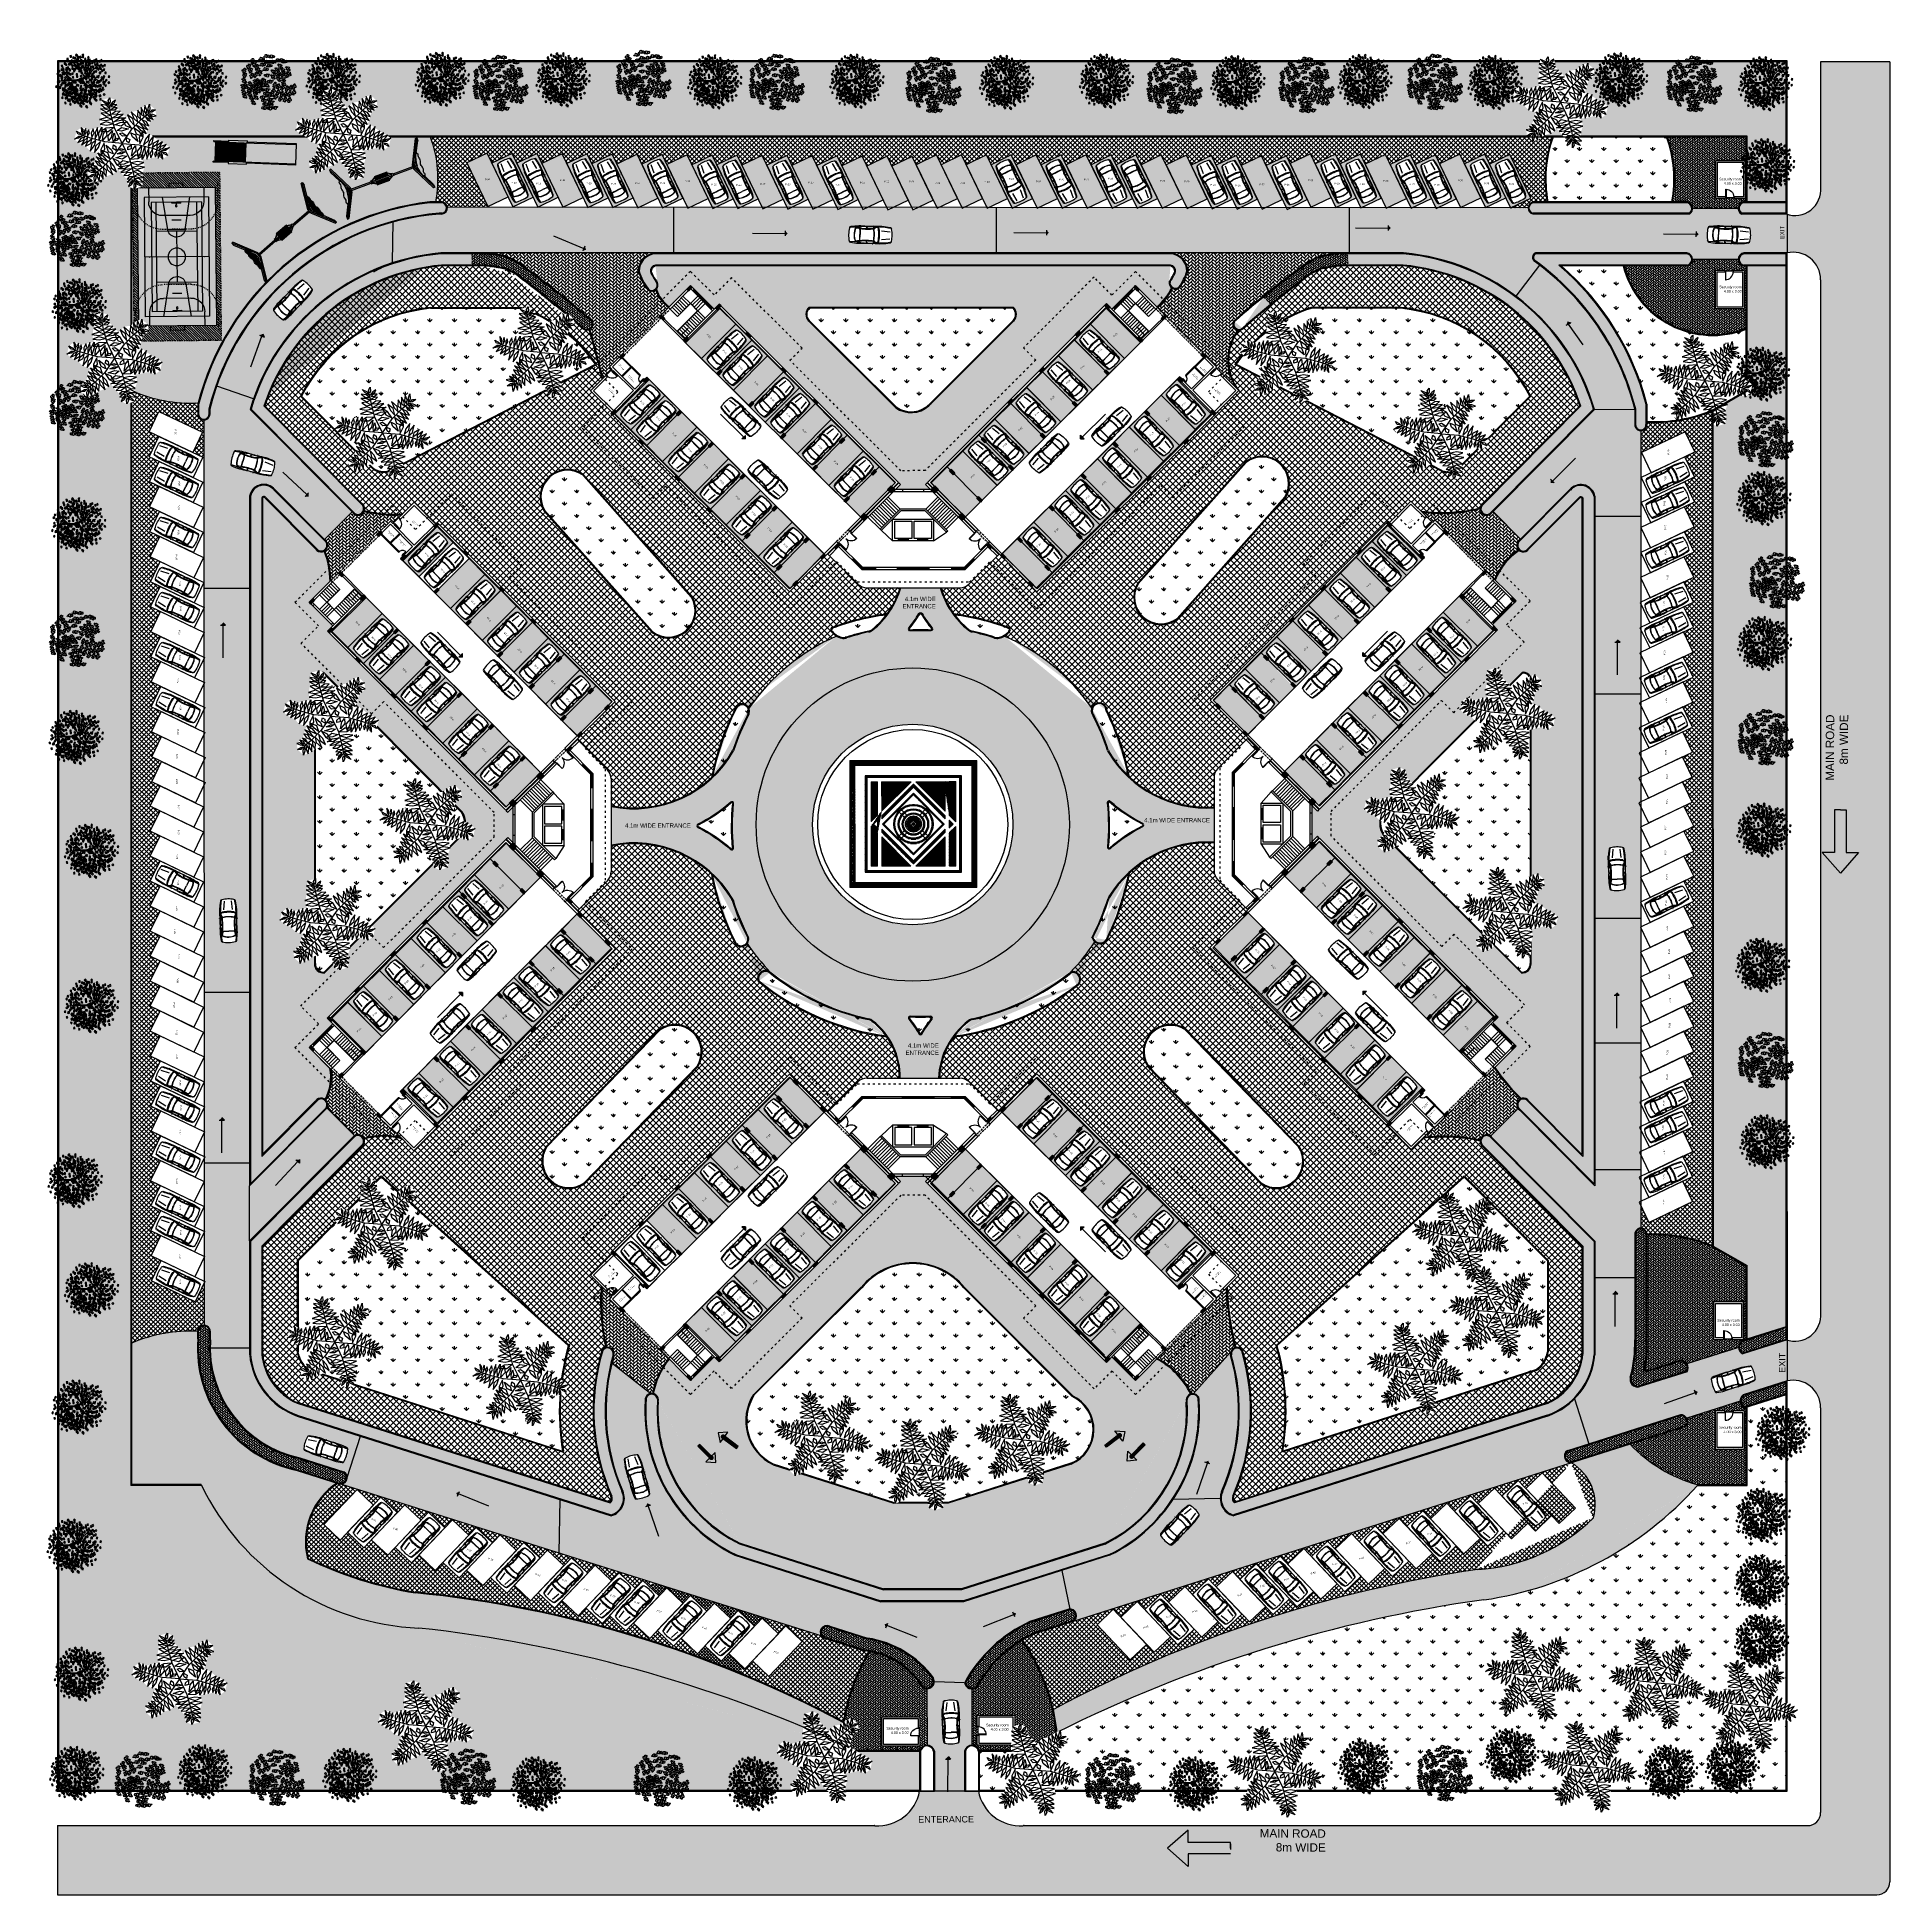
# Model space of a CAD drawing. Header units: inches. Extents: x -162 to 906, y 35 to 488.
# Drawn here: x 691.4 to 905.6, y 34.5 to 249.3 of the extents above; entities that cross this region are included whole.
import ezdxf

# ---------------------------------------------------------------- set-up
doc = ezdxf.new("R2010")
doc.units = ezdxf.units.IN
doc.header["$LTSCALE"] = 0.02
doc.header["$MEASUREMENT"] = 0
doc.set_wipeout_variables(frame=1)
for name, pattern in [('ACAD_ISO02W100', [15, 12, -3]), ('ACAD_ISO03W100', [30, 12, -18]), ('HIDDEN', [0.375, 0.25, -0.125])]:
    doc.linetypes.add(name, pattern=pattern)
for name, color, linetype, true_color in [('balcony', 7, 'Continuous', 0x9875ff), ('beam', 7, 'ACAD_ISO02W100', 0xf7f7f7), ('Car Parking block', 7, 'Continuous', 0xc29100), ('cars', 7, 'Continuous', 0xf7f7f7), ('Columns', 7, 'Continuous', 0x62cb7c), ('dim', 7, 'Continuous', 0xb8ff70), ('doors', 7, 'Continuous', 0xff8585), ('fountain', 7, 'Continuous', 0x85a3ff), ('FURN', 7, 'Continuous', 0xff4000), ('green bed', 7, 'Continuous', 0x145200), ('jogging track', 7, 'Continuous', 0x5e5e5e), ('lift', 7, 'Continuous', 0xababab), ('main rooad', 250, 'Continuous', 0x333333), ('parking hatch', 7, 'Continuous', 0x2a554a), ('parking numbers', 7, 'Continuous', 0xa87e00), ('parking pavers', 7, 'Continuous', 0xadadad), ('pavements', 7, 'Continuous', 0x8a8a8a), ('PLANTS', 7, 'Continuous', 0x218500), ('ROADS', 7, 'Continuous', 0x595959), ('stairs', 7, 'Continuous', 0x0fff0f), ('text', 7, 'Continuous', 0xd1d1d1), ('TREE', 7, 'Continuous', 0x00fa00), ('walking pavers', 7, 'Continuous', 0xf7f7f7), ('walls', 7, 'Continuous', 0x614d9d), ('windows', 7, 'Continuous', 0x4fa18b)]:
    doc.layers.add(name, color=color, linetype=linetype, true_color=true_color)
doc.layers.add('Directions', color=7, linetype='Continuous')
doc.styles.get("Standard").update_dxf_attribs({"font": 'arial.ttf'})
pattern_1 = [(0, (0, 0), (0.25, 0.25), [0.25, -0.25]), (90, (0.25, 0), (-0.25, 0.25), [0.25, -0.25])]
pattern_2 = [(0, (450.32829, 145.87985), (0, 0.083509878), []), (90, (450.32829, 145.87985), (-0.12524916, 0.08350988), [0.08350988, -0.08350988])]

# ---------------------------------------------------------------- blocks, each defined once
blk = doc.blocks.new('3DLF-S')
at = {"color": 3}
blk.add_3dface([(0, 0), (-4, -4, -4), (0, -8, -8), (4, -4, -4)], dxfattribs=at)
blk = doc.blocks.new('3DLFS-S')
at = {"color": 92}
for p, rotation in [((-7.2, 0.2, 10.5), 338.5232090204596), ((-21.8, -8.2, -0.5), 330.9453959009229), ((-11.2, -21.8), 349.3803447238449), ((11, -25.7, 1), 29.93151184050779), ((11.5, -2.2, 8.5), 25.76932762433872), ((28, -11.6, 2.5), 29.93151184050779)]:
    blk.add_blockref('3DLF-S', p, dxfattribs=dict(at, rotation=rotation))
blk.add_blockref('3DLF-S', (-1.8, -11.4, 4.8), dxfattribs=at)
blk = doc.blocks.new('T48')
at = {"color": 10, "extrusion": (6.99446e-33, -1, -1.83772e-16)}
for p, q in [((-0.098, 0.099, 0.603), (-0.041, 0.387, 0.759)), ((-0.098, 0.099, 0.596), (-0.269, 0.231, 0.725)), ((-0.179, 0.169, 0.665), (-0.164, 0.32, 0.803)), ((0.165, 0.006, 0.459), (0.357, 0.017, 0.589))]:
    blk.add_line(p, q, dxfattribs=at)
at = {"color": 10}
for p, q in [((-0.252, -0.036, 0.508), (-0.339, 0.042, 0.539)), ((0.192, 0.078, 0.503), (0.124, 0.232, 0.503)), ((0.157, 0.006, 0.461), (0.264, 0.237, 0.602)), ((0.16, 0.006, 0.461), (0.306, -0.15, 0.602)), ((-0.254, -0.038, 0.512), (-0.327, -0.093, 0.601)), ((-0.311, -0.274, 0.645), (-0.133, -0.103, 0.423)), ((-0.12, -0.089, 0.417), (-0.252, -0.036, 0.508)), ((-0.117, -0.089, 0.417), (-0.125, -0.27, 0.512)), ((-0.062, -0.047, 0.339), (0.015, -0.19, 0.36)), ((0.015, -0.19, 0.36), (0.001, -0.228, 0.412)), ((0.015, -0.19, 0.36), (0.132, -0.252, 0.36)), ((0.306, -0.15, 0.602), (0.364, -0.058, 0.653)), ((0.306, -0.15, 0.602), (0.334, -0.243, 0.638))]:
    blk.add_line(p, q, dxfattribs=at)
at = {"color": 10, "extrusion": (1, 0, 0)}
blk.add_line((-0.054, -0.084, 0.431), (-0.093, -0.062, 0.698), dxfattribs=at)
at = {"color": 10}
blk.add_lwpolyline([(0.032, 0.039, -0.117832), (0.035, 0.035, -0.109862), (0.036, 0.03, -0.036437), (0.035, 0.023, -0.034184), (0.034, 0.017, -0.070317), (0.032, 0.012, 0.121404), (0.031, 0.01, 0.105675), (0.031, 0.008, 0.10563), (0.032, 0.006, 0.11787), (0.034, 0.005, 0.050289), (0.04, 0.003, 0.018663), (0.046, 0.002, 0.01497), (0.053, 0.002, 0.087147), (0.058, 0.003, -0.118281), (0.061, 0.003, -0.325615), (0.064, 0, -0.326103), (0.062, -0.003, -0.032273), (0.059, -0.005, 0.027106), (0.055, -0.006, 0.002318), (0.047, -0.01, 0.008478), (0.044, -0.012, 0.036344), (0.042, -0.013, -0.022039), (0.038, -0.016, -0.092744), (0.032, -0.018, 0.069203), (0.023, -0.021, 0.147866), (0.018, -0.026, -0.172152), (0.013, -0.031, -0.132721), (0.006, -0.031, 0.108842), (-0.001, -0.032, 0.053805), (-0.007, -0.034, -0.040641), (-0.014, -0.037, -0.081395), (-0.029, -0.04, -0.221332), (-0.035, -0.037, -0.079922), (-0.037, -0.034, -0.108313), (-0.037, -0.032, -0.048517), (-0.037, -0.029, -0.02389), (-0.035, -0.023, -0.137674), (-0.029, -0.015, 0.264867), (-0.028, -0.011, 0.017693), (-0.028, -0.008, 0.00755), (-0.03, -0.001, 0.004346), (-0.032, 0.007, 0.010497), (-0.033, 0.011, 0.070056), (-0.034, 0.014, 0.023562), (-0.041, 0.023, 0.090241), (-0.047, 0.029, -0.118501), (-0.052, 0.033, -0.08154), (-0.053, 0.035, -0.126697), (-0.053, 0.037, -0.215241), (-0.052, 0.038, -0.116434), (-0.049, 0.039, -0.22855), (-0.046, 0.038, 0.214017), (-0.042, 0.036, 0.07524), (-0.039, 0.036, 0.190759), (-0.038, 0.037, 0.274563), (-0.038, 0.039, -0.2385), (-0.038, 0.04, -0.087445), (-0.037, 0.042, -0.110244), (-0.036, 0.042, -0.136741), (-0.034, 0.042, -0.06456), (-0.031, 0.041, -0.144236), (-0.027, 0.038, 0.201708), (-0.024, 0.036, 0.026586), (-0.02, 0.035, -0.015616), (-0.012, 0.034, -0.012911), (-0.003, 0.032, 0.016293), (0.003, 0.031, 0.100723), (0.009, 0.031, 0.063874), (0.017, 0.034, 0.158892), (0.02, 0.037, -0.171356), (0.023, 0.04, -0.140353), (0.028, 0.041, -0.14068)], format="xyb", close=True, dxfattribs=at)
blk.add_circle((0, 0, 0.059), 0.0169, dxfattribs=at)
at = {"color": 10, "extrusion": (0.668965, 4.71754e-17, 0.743294)}
blk.add_circle((0.007, 0.193, 0.449), 0.00635, dxfattribs=at)
at = {"color": 92, "xscale": 0.00423333291, "yscale": 0.00423333291, "zscale": 0.00423333291}
for p, rotation in [((-0.275, 0.249, 0.531), 241.10908773184), ((-0.222, 0.214, 0.622), 217.0355451173859), ((-0.126, 0.274, 0.772), 217.0355451173859), ((-0.077, 0.209, 0.524), 217.0355451173859), ((-0.098, 0.239, 0.677), 180), ((-0.031, 0.149, 0.915), 217.0355451173859), ((-0.051, 0.363, 0.477), 180), ((-0.035, 0.347, 0.578), 180), ((0.021, 0.256, 0.581), 180), ((0.065, 0.294, 0.772), 180), ((0.053, 0.219, 0.439), 127.0355451173859), ((0.078, 0.186, 0.89), 127.0355451173859), ((0.082, 0.189, 0.374), 127.0355451173859), ((0.102, 0.204, 0.733), 127.0355451173859), ((0.157, 0.265, 0.618), 180), ((0.17, 0.242, 0.534), 127.0355451173859), ((0.219, 0.293, 0.691), 127.0355451173859), ((-0.381, 0.002, 0.516), 274.426310174705), ((-0.271, 0.064, 0.394), 241.10908773184), ((-0.286, 0.074, 0.674), 260.280514680602), ((-0.289, 0.002, 0.818), 274.426310174705), ((-0.2, 0.129, 0.677), 217.0355451173859), ((-0.17, 0.002, 0.454), 274.426310174705), ((-0.136, 0.054, 0.677), 274.426310174705), ((-0.09, -0.066, 0.917), 311.4618552920909), ((-0.112, 0.002, 0.917), 274.426310174705), ((-0.056, 0.129, 0.541), 217.0355451173859), ((0.036, 0.06, 0.87), 217.0355451173859), ((0.065, 0.127, 0.881), 180), ((0.065, 0.114, 0.383), 180), ((0.065, 0.026, 0.87), 180), ((0.123, -0.019, 0.677), 105.1767250495332), ((0.188, -0.084, 0.655), 105.1767250495332), ((0.175, 0.102, 0.89), 90), ((0.18, 0.102, 0.374), 90), ((0.24, -0.089, 0.767), 68.14117993214732), ((0.204, 0.102, 0.733), 90), ((0.286, -0.082, 0.518), 54.73338241883649), ((0.275, 0.048, 0.429), 105.1767250495332), ((0.328, 0.115, 0.616), 116.7371100578059), ((-0.305, -0.228, 0.516), 311.4618552920909), ((-0.272, -0.212, 0.646), 311.4618552920909), ((-0.231, -0.172, 0.818), 311.4618552920909), ((-0.149, -0.218, 0.453), 294.8881552746311), ((-0.064, -0.199, 0.465), 351.3217393776923), ((-0.045, -0.114, 0.77), 342.4928092333245), ((-0.045, -0.166, 0.902), 342.4928092333245), ((-0.045, -0.278, 0.637), 342.4928092333245), ((-0.045, -0.316, 0.734), 342.4928092333245), ((0.017, -0.097, 0.833), 19.52835435071045), ((0.064, -0.16, 0.902), 19.52835435071045), ((0.069, -0.197, 0.465), 28.35728449507812), ((0.095, -0.324, 0.635), 19.52835435071045), ((0.095, -0.329, 0.508), 20.68147253157148), ((0.098, -0.204, 0.637), 19.52835435071045), ((0.154, -0.28, 0.734), 19.52835435071045), ((0.262, -0.165, 0.567), 68.14117993214732)]:
    blk.add_blockref('3DLFS-S', p, dxfattribs=dict(at, rotation=rotation))
at = {"xscale": 0.00423333291, "yscale": 0.00423333291, "zscale": 0.00423333291}
for p, rotation in [((-0.078, -0.007, 0.984), 319.1446237411043), ((0.06, -0.051, 0.984), 46.3875157474432)]:
    blk.add_blockref('3DLF-S', p, dxfattribs=dict(at, rotation=rotation))
blk.add_blockref('3DLF-S', (0, -0.051, 0.984), dxfattribs=at)
at = {"color": 10}
mesh = blk.add_polymesh((2, 36), dxfattribs=dict(at, n_close=True))
for k, corner in enumerate([(-0.005, -0.004, 0.268), (-0.006, -0.003, 0.268), (-0.006, -0.002, 0.268), (-0.007, 0, 0.268), (-0.007, 0.001, 0.268), (-0.007, 0.003, 0.268), (-0.006, 0.004, 0.268), (-0.006, 0.005, 0.268), (-0.005, 0.007, 0.268), (-0.004, 0.008, 0.268), (-0.003, 0.009, 0.268), (-0.002, 0.009, 0.268), (0, 0.01, 0.268), (0.001, 0.01, 0.268), (0.003, 0.01, 0.268), (0.004, 0.009, 0.268), (0.006, 0.009, 0.268), (0.007, 0.008, 0.268), (0.008, 0.007, 0.268), (0.009, 0.006, 0.268), (0.009, 0.005, 0.268), (0.01, 0.003, 0.268), (0.01, 0.002, 0.268), (0.01, 0, 0.268), (0.01, -0.001, 0.268), (0.009, -0.003, 0.268), (0.008, -0.004, 0.268), (0.007, -0.005, 0.268), (0.006, -0.006, 0.268), (0.005, -0.006, 0.268), (0.003, -0.007, 0.268), (0.002, -0.007, 0.268), (0, -0.007, 0.268), (-0.001, -0.007, 0.268), (-0.002, -0.006, 0.268), (-0.004, -0.005, 0.268), (-0.135, -0.096, 0.423), (-0.134, -0.095, 0.424), (-0.133, -0.095, 0.425), (-0.132, -0.095, 0.425), (-0.132, -0.095, 0.426), (-0.131, -0.095, 0.427), (-0.13, -0.095, 0.427), (-0.129, -0.096, 0.427), (-0.128, -0.096, 0.428), (-0.127, -0.097, 0.428), (-0.126, -0.098, 0.428), (-0.126, -0.099, 0.427), (-0.125, -0.1, 0.427), (-0.125, -0.101, 0.427), (-0.125, -0.102, 0.426), (-0.125, -0.103, 0.425), (-0.125, -0.104, 0.425), (-0.126, -0.104, 0.424), (-0.126, -0.105, 0.423), (-0.127, -0.105, 0.423), (-0.128, -0.106, 0.422), (-0.129, -0.106, 0.421), (-0.13, -0.106, 0.421), (-0.131, -0.106, 0.42), (-0.131, -0.105, 0.42), (-0.132, -0.105, 0.419), (-0.133, -0.104, 0.419), (-0.134, -0.103, 0.419), (-0.135, -0.103, 0.419), (-0.135, -0.102, 0.419), (-0.136, -0.101, 0.42), (-0.136, -0.1, 0.42), (-0.136, -0.099, 0.421), (-0.136, -0.098, 0.421), (-0.136, -0.097, 0.422), (-0.135, -0.096, 0.423)]):
    mesh.set_mesh_vertex(divmod(k, 36), corner)
mesh = blk.add_polymesh((2, 36), dxfattribs=dict(at, n_close=True))
for k, corner in enumerate([(-0.005, 0.004, 0.268), (-0.004, 0.005, 0.268), (-0.002, 0.006, 0.268), (-0.001, 0.007, 0.268), (0.001, 0.007, 0.268), (0.002, 0.007, 0.268), (0.004, 0.007, 0.268), (0.005, 0.006, 0.268), (0.006, 0.006, 0.268), (0.007, 0.005, 0.268), (0.008, 0.004, 0.268), (0.009, 0.002, 0.268), (0.01, 0.001, 0.268), (0.01, 0, 0.268), (0.01, -0.002, 0.268), (0.01, -0.003, 0.268), (0.009, -0.005, 0.268), (0.009, -0.006, 0.268), (0.008, -0.007, 0.268), (0.007, -0.008, 0.268), (0.005, -0.009, 0.268), (0.004, -0.01, 0.268), (0.002, -0.01, 0.268), (0.001, -0.01, 0.268), (0, -0.01, 0.268), (-0.002, -0.009, 0.268), (-0.003, -0.009, 0.268), (-0.004, -0.008, 0.268), (-0.005, -0.006, 0.268), (-0.006, -0.005, 0.268), (-0.007, -0.004, 0.268), (-0.007, -0.002, 0.268), (-0.007, -0.001, 0.268), (-0.007, 0.001, 0.268), (-0.006, 0.002, 0.268), (-0.006, 0.003, 0.268), (-0.096, 0.099, 0.597), (-0.096, 0.099, 0.598), (-0.095, 0.098, 0.598), (-0.095, 0.097, 0.599), (-0.095, 0.096, 0.6), (-0.095, 0.095, 0.6), (-0.095, 0.094, 0.601), (-0.096, 0.093, 0.601), (-0.096, 0.092, 0.601), (-0.097, 0.091, 0.601), (-0.098, 0.091, 0.601), (-0.099, 0.09, 0.601), (-0.1, 0.089, 0.601), (-0.101, 0.089, 0.6), (-0.102, 0.089, 0.6), (-0.103, 0.089, 0.599), (-0.104, 0.089, 0.598), (-0.104, 0.089, 0.598), (-0.105, 0.09, 0.597), (-0.106, 0.091, 0.596), (-0.106, 0.091, 0.595), (-0.106, 0.092, 0.595), (-0.106, 0.093, 0.594), (-0.106, 0.094, 0.594), (-0.106, 0.095, 0.593), (-0.105, 0.096, 0.593), (-0.105, 0.097, 0.593), (-0.104, 0.098, 0.593), (-0.103, 0.099, 0.593), (-0.102, 0.099, 0.593), (-0.101, 0.1, 0.593), (-0.1, 0.1, 0.594), (-0.099, 0.1, 0.594), (-0.099, 0.1, 0.595), (-0.098, 0.1, 0.595), (-0.097, 0.1, 0.596)]):
    mesh.set_mesh_vertex(divmod(k, 36), corner)
mesh = blk.add_polymesh((2, 36), dxfattribs=dict(at, n_close=True))
for k, corner in enumerate([(0.017, 0, 0.059), (0.017, 0.003, 0.059), (0.016, 0.006, 0.059), (0.015, 0.008, 0.059), (0.013, 0.011, 0.059), (0.011, 0.013, 0.059), (0.008, 0.015, 0.059), (0.006, 0.016, 0.059), (0.003, 0.017, 0.059), (0, 0.017, 0.059), (-0.003, 0.017, 0.059), (-0.006, 0.016, 0.059), (-0.008, 0.015, 0.059), (-0.011, 0.013, 0.059), (-0.013, 0.011, 0.059), (-0.015, 0.008, 0.059), (-0.016, 0.006, 0.059), (-0.017, 0.003, 0.059), (-0.017, 0, 0.059), (-0.017, -0.003, 0.059), (-0.016, -0.006, 0.059), (-0.015, -0.008, 0.059), (-0.013, -0.011, 0.059), (-0.011, -0.013, 0.059), (-0.008, -0.015, 0.059), (-0.006, -0.016, 0.059), (-0.003, -0.017, 0.059), (0, -0.017, 0.059), (0.003, -0.017, 0.059), (0.006, -0.016, 0.059), (0.008, -0.015, 0.059), (0.011, -0.013, 0.059), (0.013, -0.011, 0.059), (0.015, -0.008, 0.059), (0.016, -0.006, 0.059), (0.017, -0.003, 0.059), (0.022, 0.04), (0.015, 0.033), (0.005, 0.03), (-0.005, 0.032), (-0.015, 0.034), (-0.025, 0.036), (-0.033, 0.042), (-0.038, 0.037), (-0.047, 0.039), (-0.052, 0.033), (-0.045, 0.027), (-0.038, 0.019), (-0.033, 0.011), (-0.03, 0.001), (-0.028, -0.009), (-0.032, -0.018), (-0.036, -0.027), (-0.035, -0.036), (-0.026, -0.04), (-0.016, -0.038), (-0.007, -0.034), (0.003, -0.031), (0.013, -0.031), (0.02, -0.024), (0.029, -0.019), (0.038, -0.016), (0.047, -0.01), (0.056, -0.006), (0.064, -0.001), (0.057, 0.003), (0.046, 0.002), (0.036, 0.004), (0.031, 0.011), (0.035, 0.02), (0.036, 0.03), (0.032, 0.039)]):
    mesh.set_mesh_vertex(divmod(k, 36), corner)
mesh = blk.add_polymesh((2, 36), dxfattribs=dict(at, n_close=True))
for k, corner in enumerate([(0.017, 0, 0.059), (0.017, 0.003, 0.059), (0.016, 0.006, 0.059), (0.015, 0.008, 0.059), (0.013, 0.011, 0.059), (0.011, 0.013, 0.059), (0.008, 0.015, 0.059), (0.006, 0.016, 0.059), (0.003, 0.017, 0.059), (0, 0.017, 0.059), (-0.003, 0.017, 0.059), (-0.006, 0.016, 0.059), (-0.008, 0.015, 0.059), (-0.011, 0.013, 0.059), (-0.013, 0.011, 0.059), (-0.015, 0.008, 0.059), (-0.016, 0.006, 0.059), (-0.017, 0.003, 0.059), (-0.017, 0, 0.059), (-0.017, -0.003, 0.059), (-0.016, -0.006, 0.059), (-0.015, -0.008, 0.059), (-0.013, -0.011, 0.059), (-0.011, -0.013, 0.059), (-0.008, -0.015, 0.059), (-0.006, -0.016, 0.059), (-0.003, -0.017, 0.059), (0, -0.017, 0.059), (0.003, -0.017, 0.059), (0.006, -0.016, 0.059), (0.008, -0.015, 0.059), (0.011, -0.013, 0.059), (0.013, -0.011, 0.059), (0.015, -0.008, 0.059), (0.016, -0.006, 0.059), (0.017, -0.003, 0.059), (0.012, 0, 0.277), (0.011, 0.002, 0.277), (0.011, 0.004, 0.277), (0.01, 0.006, 0.277), (0.009, 0.007, 0.277), (0.007, 0.009, 0.277), (0.006, 0.01, 0.277), (0.004, 0.011, 0.277), (0.002, 0.011, 0.277), (0, 0.012, 0.277), (-0.002, 0.011, 0.277), (-0.004, 0.011, 0.277), (-0.006, 0.01, 0.277), (-0.007, 0.009, 0.277), (-0.009, 0.007, 0.277), (-0.01, 0.006, 0.277), (-0.011, 0.004, 0.277), (-0.011, 0.002, 0.277), (-0.012, 0, 0.277), (-0.011, -0.002, 0.277), (-0.011, -0.004, 0.277), (-0.01, -0.006, 0.277), (-0.009, -0.007, 0.277), (-0.007, -0.009, 0.277), (-0.006, -0.01, 0.277), (-0.004, -0.011, 0.277), (-0.002, -0.011, 0.277), (0, -0.012, 0.277), (0.002, -0.011, 0.277), (0.004, -0.011, 0.277), (0.006, -0.01, 0.277), (0.007, -0.009, 0.277), (0.009, -0.007, 0.277), (0.01, -0.006, 0.277), (0.011, -0.004, 0.277), (0.011, -0.002, 0.277)]):
    mesh.set_mesh_vertex(divmod(k, 36), corner)
mesh = blk.add_polymesh((2, 36), dxfattribs=dict(at, n_close=True))
for k, corner in enumerate([(0.01, 0, 0.274), (0.009, 0.001, 0.274), (0.009, 0.003, 0.274), (0.008, 0.004, 0.274), (0.008, 0.005, 0.274), (0.006, 0.006, 0.274), (0.005, 0.007, 0.274), (0.004, 0.008, 0.274), (0.003, 0.008, 0.274), (0.001, 0.008, 0.274), (0, 0.008, 0.274), (-0.002, 0.008, 0.274), (-0.003, 0.007, 0.274), (-0.004, 0.006, 0.274), (-0.005, 0.005, 0.274), (-0.006, 0.004, 0.274), (-0.007, 0.003, 0.274), (-0.007, 0.001, 0.274), (-0.007, 0, 0.274), (-0.007, -0.001, 0.274), (-0.007, -0.003, 0.274), (-0.006, -0.004, 0.274), (-0.005, -0.005, 0.274), (-0.004, -0.006, 0.274), (-0.003, -0.007, 0.274), (-0.002, -0.008, 0.274), (0, -0.008, 0.274), (0.001, -0.008, 0.274), (0.003, -0.008, 0.274), (0.004, -0.008, 0.274), (0.005, -0.007, 0.274), (0.006, -0.006, 0.274), (0.008, -0.005, 0.274), (0.008, -0.004, 0.274), (0.009, -0.003, 0.274), (0.009, -0.001, 0.274), (0.157, 0.013, 0.462), (0.156, 0.013, 0.463), (0.155, 0.013, 0.464), (0.154, 0.012, 0.465), (0.154, 0.012, 0.465), (0.153, 0.011, 0.466), (0.153, 0.01, 0.466), (0.152, 0.009, 0.466), (0.152, 0.008, 0.467), (0.152, 0.007, 0.467), (0.152, 0.006, 0.467), (0.152, 0.005, 0.466), (0.153, 0.004, 0.466), (0.153, 0.003, 0.466), (0.154, 0.002, 0.465), (0.154, 0.001, 0.465), (0.155, 0.001, 0.464), (0.156, 0, 0.463), (0.157, 0, 0.462), (0.158, 0, 0.462), (0.158, 0.001, 0.461), (0.159, 0.001, 0.46), (0.16, 0.002, 0.46), (0.16, 0.003, 0.459), (0.161, 0.004, 0.459), (0.161, 0.005, 0.458), (0.161, 0.006, 0.458), (0.161, 0.007, 0.458), (0.161, 0.008, 0.458), (0.161, 0.009, 0.458), (0.161, 0.01, 0.459), (0.16, 0.011, 0.459), (0.16, 0.012, 0.46), (0.159, 0.012, 0.46), (0.158, 0.013, 0.461), (0.158, 0.013, 0.462)]):
    mesh.set_mesh_vertex(divmod(k, 36), corner)
blk = doc.blocks.new('TREE-0')
at = {"layer": 'PLANTS', "xscale": 43.21897731321276, "yscale": 43.21897731321276, "zscale": 43.21897731321276}
blk.add_blockref('T48', (1.3, -0.4), dxfattribs=at)
blk = doc.blocks.new('A$C333B0BB0')
at = {"layer": 'FURN', "xscale": 1.012499999999818, "yscale": 1.012499999999818, "zscale": 1.012499999999818}
blk.add_blockref('TREE-0', (21.2, 20.8, -39.9), dxfattribs=at)
blk = doc.blocks.new('BRANCHS', base_point=(1.485, 0.588))
for p, q in [((1.515, 0.652), (1.486, 0.637)), ((1.486, 0.637), (1.492, 0.625)), ((1.497, 0.601), (1.486, 0.588)), ((1.486, 0.588), (1.5, 0.588)), ((1.492, 0.625), (1.502, 0.614)), ((1.502, 0.614), (1.497, 0.601)), ((1.5, 0.588), (1.514, 0.563)), ((1.514, 0.563), (1.521, 0.541)), ((1.531, 0.65), (1.515, 0.652)), ((1.52, 0.596), (1.526, 0.621)), ((1.529, 0.612), (1.52, 0.596)), ((1.521, 0.541), (1.534, 0.54)), ((1.526, 0.621), (1.531, 0.65)), ((1.549, 0.62), (1.529, 0.612)), ((1.529, 0.572), (1.548, 0.576)), ((1.531, 0.565), (1.529, 0.572)), ((1.541, 0.554), (1.531, 0.565)), ((1.534, 0.54), (1.541, 0.554)), ((1.548, 0.576), (1.557, 0.579)), ((1.562, 0.6), (1.549, 0.62)), ((1.557, 0.579), (1.562, 0.6))]:
    blk.add_line(p, q)
blk = doc.blocks.new('GI')
at = {"layer": 'TREE', "color": 114}
for p, xscale, yscale, zscale, rotation in [((-1.05, 1.01), 2.743199999999974, 2.743199999999974, 2.743199999999974, 119.999999999999), ((-0.9, 0.93), 2.743199999999974, 2.743199999999974, 2.743199999999974, 119.999999999999), ((-0.85, 1.21), 2.743199999999974, 2.743199999999974, 2.743199999999974, 119.999999999999), ((-0.72, 0.86), 2.743199999999974, 2.743199999999974, 2.743199999999974, 119.999999999999), ((-0.42, 0.84), 2.743199999999974, 2.743199999999974, 2.743199999999974, 60.00000000000104), ((-0.36, 1.12), 2.743199999999974, 2.743199999999974, 2.743199999999974, 60.00000000000104), ((-0.23, 1.36), 2.743199999999974, 2.743199999999974, 2.743199999999974, 60.00000000000104), ((-0.15, 0.79), 2.743199999999974, 2.743199999999974, 2.743199999999974, 60.00000000000104), ((-0.11, 1.57), 2.743199999999974, 2.743199999999974, 2.743199999999974, 60.00000000000104), ((-0.09, 1.03), 2.743199999999974, 2.743199999999974, 2.743199999999974, 60.00000000000104), ((0.02, 1.2), 2.743199999999974, 2.743199999999974, 2.743199999999974, 60.00000000000104), ((0.16, 1.37), 2.743199999999974, 2.743199999999974, 2.743199999999974, 60.00000000000104), ((0.2, 0.83), 2.743199999999974, 2.743199999999974, 2.743199999999974, 60.00000000000104), ((0.32, 1.07), 2.743199999999974, 2.743199999999974, 2.743199999999974, 60.00000000000104), ((0.38, 1.5), 2.743199999999974, 2.743199999999974, 2.743199999999974, 60.00000000000104), ((0.48, 1.21), 2.743199999999974, 2.743199999999974, 2.743199999999974, 60.00000000000104), ((0.66, 1.31), 2.743199999999974, 2.743199999999974, 2.743199999999974, 60.00000000000104), ((-1.34, 0.17), 2.743199999999888, 2.743199999999888, 2.743199999999888, 180), ((-1.22, 0.75), 2.743199999999974, 2.743199999999974, 2.743199999999974, 119.999999999999), ((-1.19, -0.1), 2.743199999999888, 2.743199999999888, 2.743199999999888, 180), ((-1.01, 0.67), 2.743199999999974, 2.743199999999974, 2.743199999999974, 119.999999999999), ((-1.02, 0.11), 2.743199999999888, 2.743199999999888, 2.743199999999888, 180), ((-0.89, 0.49), 2.743199999999974, 2.743199999999974, 2.743199999999974, 119.999999999999), ((-0.78, 0.32), 2.743199999999974, 2.743199999999974, 2.743199999999974, 119.999999999999), ((-0.83, -0.09), 2.743199999999888, 2.743199999999888, 2.743199999999888, 180), ((-0.65, 0.72), 2.743199999999974, 2.743199999999974, 2.743199999999974, 119.999999999999), ((-0.65, -0.03), 2.743199999999888, 2.743199999999888, 2.743199999999888, 180), ((-0.53, 0.52), 2.743199999999974, 2.743199999999974, 2.743199999999974, 119.999999999999), ((-0.51, 0.34), 2.743199999999974, 2.743199999999974, 2.743199999999974, 119.999999999999), ((-0.46, 0.08), 2.743199999999888, 2.743199999999888, 2.743199999999888, 180), ((-0.32, 0.24), 2.743199999999974, 2.743199999999974, 2.743199999999974, 119.999999999999), ((-0.34, 0.72), 2.743199999999888, 2.743199999999888, 2.743199999999888, 180), ((-0.22, -0.02), 2.743199999999888, 2.743199999999888, 2.743199999999888, 180), ((-0.26, 0.54), 2.743199999999974, 2.743199999999974, 2.743199999999974, 60.00000000000104), ((-0.09, 0.17), 2.743199999999888, 2.743199999999888, 2.743199999999888, 180), ((0.02, -0.12), 2.743199999999888, 2.743199999999888, 2.743199999999888, 180), ((0.17, 0.1), 2.743199999999974, 2.743199999999974, 2.743199999999974, 119.999999999999), ((0.07, 0.39), 2.743199999999974, 2.743199999999974, 2.743199999999974, 60.00000000000104), ((0.12, 0.6), 2.743199999999974, 2.743199999999974, 2.743199999999974, 60.00000000000104), ((0.55, 0.89), 2.743199999999888, 2.743199999999888, 2.743199999999888, 180), ((1.36, 0.03), 2.743199999999974, 2.743199999999974, 2.743199999999974, 299.9999999999989), ((1.39, 0.19), 2.743199999999974, 2.743199999999974, 2.743199999999974, 299.9999999999989), ((-1.35, -0.44), 2.743199999999888, 2.743199999999888, 2.743199999999888, 180), ((-1.19, -0.63), 2.743199999999888, 2.743199999999888, 2.743199999999888, 180), ((-1.08, -0.31), 2.743199999999888, 2.743199999999888, 2.743199999999888, 180), ((-0.99, -0.83), 2.743199999999888, 2.743199999999888, 2.743199999999888, 180), ((-0.91, -0.46), 2.743199999999888, 2.743199999999888, 2.743199999999888, 180), ((-0.84, -0.75), 2.743199999999888, 2.743199999999888, 2.743199999999888, 180), ((-0.72, -0.35), 2.743199999999888, 2.743199999999888, 2.743199999999888, 180), ((-0.68, -1), 2.743199999999888, 2.743199999999888, 2.743199999999888, 180), ((-0.61, -0.61), 2.743199999999888, 2.743199999999888, 2.743199999999888, 180), ((-0.53, -0.29), 2.743199999999888, 2.743199999999888, 2.743199999999888, 180), ((-0.49, -1.08), 2.743199999999974, 2.743199999999974, 2.743199999999974, 240.0000000000011), ((-0.39, -0.17), 2.743199999999888, 2.743199999999888, 2.743199999999888, 180), ((-0.35, -0.44), 2.743199999999888, 2.743199999999888, 2.743199999999888, 180), ((-0.27, -0.75), 2.743199999999974, 2.743199999999974, 2.743199999999974, 240.0000000000011), ((-0.21, -0.37), 2.743199999999888, 2.743199999999888, 2.743199999999888, 180), ((-0.16, -0.18), 2.743199999999888, 2.743199999999888, 2.743199999999888, 180), ((-0.11, -0.61), 2.743199999999974, 2.743199999999974, 2.743199999999974, 240.0000000000011), ((-0.08, -0.99), 2.743199999999974, 2.743199999999974, 2.743199999999974, 240.0000000000011), ((0.15, -0.47), 2.743199999999974, 2.743199999999974, 2.743199999999974, 240.0000000000011), ((0.19, -0.67), 2.743199999999974, 2.743199999999974, 2.743199999999974, 240.0000000000011), ((0.33, -0.26), 2.743199999999974, 2.743199999999974, 2.743199999999974, 119.999999999999), ((0.3, -0.83), 2.743199999999974, 2.743199999999974, 2.743199999999974, 240.0000000000011), ((0.34, -1.04), 2.743199999999974, 2.743199999999974, 2.743199999999974, 240.0000000000011), ((0.39, -0.38), 2.743199999999974, 2.743199999999974, 2.743199999999974, 299.9999999999989), ((0.49, -0.68), 2.743199999999974, 2.743199999999974, 2.743199999999974, 299.9999999999989), ((0.69, -0.34), 2.743199999999974, 2.743199999999974, 2.743199999999974, 299.9999999999989), ((0.72, -0.92), 2.743199999999974, 2.743199999999974, 2.743199999999974, 299.9999999999989), ((0.77, -0.57), 2.743199999999974, 2.743199999999974, 2.743199999999974, 299.9999999999989), ((0.98, -0.3), 2.743199999999974, 2.743199999999974, 2.743199999999974, 299.9999999999989), ((1.02, -0.8), 2.743199999999974, 2.743199999999974, 2.743199999999974, 299.9999999999989), ((1.18, -0.54), 2.743199999999974, 2.743199999999974, 2.743199999999974, 299.9999999999989), ((1.22, -0.14), 2.743199999999974, 2.743199999999974, 2.743199999999974, 299.9999999999989), ((-0.31, -1.27), 2.743199999999974, 2.743199999999974, 2.743199999999974, 240.0000000000011), ((0.04, -1.21), 2.743199999999974, 2.743199999999974, 2.743199999999974, 240.0000000000011), ((0.41, -1.24), 2.743199999999974, 2.743199999999974, 2.743199999999974, 240.0000000000011)]:
    blk.add_blockref('BRANCHS', p, dxfattribs=dict(at, xscale=xscale, yscale=yscale, zscale=zscale, rotation=rotation))
at = {"layer": 'TREE', "color": 114, "xscale": 2.743199999999888, "yscale": 2.743199999999888, "zscale": 2.743199999999888}
for p in [(0.28, 0.11), (0.38, 0.44), (0.53, 0.22), (0.54, 0.66), (0.53, -0.04), (0.69, 0.4), (0.76, 0.06), (0.81, 0.63), (0.92, 0.34), (0.98, 0.71), (1.02, 0.06), (1.17, 0.49)]:
    blk.add_blockref('BRANCHS', p, dxfattribs=at)
blk = doc.blocks.new('A$C1E446A63')
at = {"layer": 'PLANTS', "xscale": 4.725794034617138, "yscale": 4.725794034618957, "zscale": 4.725794034618929}
blk.add_blockref('GI', (10.46, 0.75), dxfattribs=at)
blk = doc.blocks.new('CAR34')
blk.add_wipeout([(33.9, 117.5), (34, 127.8), (32.7, 148.4), (29.4, 170.1), (29.1, 170.6), (26.7, 174.2), (25.1, 174.9), (0.3, 177.8), (-0.3, 177.7), (-26.3, 174.7), (-27.4, 173.8), (-29, 171.7), (-29.8, 168.1), (-30.7, 163.2), (-31.4, 158.7), (-32.1, 153.7), (-33.2, 143.5), (-33.8, 133.7), (-34, 126.9), (-34, 118.7), (-33.7, 112.3), (-33.1, 103.2), (-38.3, 102.7), (-37.9, 99.6), (-33.1, 100.3), (-33, 95.9), (-33, 91), (-33.2, 87.3), (-33.2, 83.8), (-33.2, 80.4), (-33, 77.4), (-33.5, 71.8), (-33.7, 67.4), (-34, 57.8), (-33.9, 47.6), (-33.7, 42.2), (-33.4, 36.2), (-32.4, 26.2), (-31.4, 18), (-30, 12), (-27.5, 9.7), (-23.2, 8.5), (-17.9, 7.6), (-11.4, 6.8), (-3.9, 6.3), (3.5, 6.2), (13.2, 6.9), (19.9, 7.9), (22.7, 8.4), (24.3, 8.8), (26.2, 9.2), (27.2, 9.5), (29.2, 10.9), (30.8, 14.1), (31.3, 17.7), (32, 22.7), (32.6, 27.8), (33.1, 32.7), (33.4, 36.8), (33.7, 41.5), (34, 49), (33.9, 54.2), (34, 57.8), (34, 61.3), (33.9, 63.5), (33.7, 68.1), (33.5, 71), (33, 77.8), (33.2, 88.7), (33.1, 100.3), (38, 99.8), (38.3, 102.7), (33.1, 102.9), (33.1, 105.4)])
for p, q in [((-17.1, 135.8), (-13.5, 169.3)), ((17.1, 135.8), (13.5, 169.3)), ((-33, 77.8), (-33.2, 143.5)), ((33, 77.8), (33.2, 143.5)), ((-30.2, 48), (-27.5, 11.7)), ((-26.1, 52.3), (-29.4, 48)), ((-24.6, 48.9), (-26.7, 34.2)), ((-26.7, 11.7), (-26, 10)), ((-26, 10), (-24.3, 8.7)), ((-23.7, 47.9), (-25.7, 34.1)), ((-21.6, 51.5), (0, 51.5)), ((-20.7, 50.5), (0, 50.5)), ((21.6, 51.5), (0, 51.5)), ((20.7, 50.5), (0, 50.5)), ((23.7, 47.9), (25.7, 34.1)), ((26, 10), (24.3, 8.7)), ((24.6, 48.9), (26.7, 34.2)), ((26.7, 11.7), (26, 10)), ((26.1, 52.3), (29.4, 48)), ((30.2, 48), (27.5, 11.7))]:
    blk.add_line(p, q)
at = {"const_width": 0.25}
for points in [[(-32.1, 102.7), (-38.3, 102.7), (-37.9, 99.8), (-30.7, 100.5), (-31.6, 103.1), (-37.5, 100.2), (-37, 102.4), (-36.1, 102.7), (-36.1, 102.4), (-35.2, 102), (-35.2, 102), (-36.1, 102), (-34.3, 101.6), (-29.8, 101.6)], [(-33.2, 87.3), (-33.2, 80.4)], [(32.1, 102.7), (38.3, 102.7), (37.9, 99.8), (30.7, 100.5), (31.6, 103.1), (37.5, 100.2), (37, 102.4), (36.1, 102.7), (36.1, 102.4), (35.2, 102), (35.2, 102), (36.1, 102), (34.3, 101.6), (29.8, 101.6)], [(33.2, 87.3), (33.2, 80.4)], [(-34, 57.8), (-33.9, 50.5)], [(34, 57.8), (33.9, 50.5)]]:
    blk.add_lwpolyline(points, dxfattribs=at)
for centre, radius, start, end in [((200.9, 123.9), 234.9, 168.62778, 185.16509), ((260, 121.4), 291.2, 169.45411, 179.50827), ((-23.5, 169.3), 6, 90, 170.63771), ((3.2, 37), 140.8, 91.30105, 100.924), ((-3.2, 37), 140.8, 79.076, 88.69895), ((23.5, 169.3), 6, 9.36229, 90), ((-260, 121.4), 291.2, 0.49173, 10.54589), ((-200.9, 123.9), 234.9, 354.83491, 11.37222), ((217.9, 54.7), 252, 174.73275, 189.25701), ((8.4, 126.1), 41.6, 182.85936, 213.51084), ((212.7, 86.3), 245.8, 175.64991, 188.98417), ((-25.7, 116.1), 13, 235.59173, 267.41896), ((-24.7, 87.9), 11.6, 224.57495, 271.51474), ((593.3, 77.8), 626.3, 180, 180.30496), ((-24.7, 87.9), 13, 230.77478, 271.75208), ((-6, 122.4), 25.2, 176.39669, 220.327), ((-18.3, 108.6), 18, 107.74918, 134.88146), ((-20.3, 108.4), 15.2, 107.02381, 130.55297), ((-8.9, 121.6), 21.4, 178.67085, 222.40017), ((-26.4, 103.1), 0.1, 8.44816, 39.70353), ((-205, 76.5), 180.7, 359.96591, 8.44816), ((-189, 76.1), 164.7, 351.6866, 359.55345), ((-22.5, 107.2), 3, 202.32445, 284.53294), ((0.8, -34.8), 159.9, 90.29167, 99.18653), ((-192.2, 76.4), 170, 351.6343, 9.75213), ((-21.9, 108.3), 3, 201.67188, 283.94767), ((-24.4, 76.4), 0.1, 271.51474, 359.96591), ((-1.6, 20.1), 108, 89.14775, 101.88723), ((-1.1, 24.9), 82, 89.20509, 104.53294), ((-1.1, 24.9), 83, 89.21468, 103.94767), ((1.6, 20.1), 108, 78.11277, 90.85225), ((-0.8, -34.8), 159.9, 80.81347, 89.70833), ((1.1, 24.9), 83, 76.05233, 90.78532), ((1.1, 24.9), 82, 75.46706, 90.79491), ((21.9, 108.3), 3, 256.05233, 338.32812), ((22.5, 107.2), 3, 255.46706, 337.67555), ((192.2, 76.4), 170, 170.24787, 188.3657), ((18.3, 108.6), 18, 45.11854, 72.25082), ((205, 76.5), 180.7, 171.55184, 180.03409), ((24.7, 87.9), 13, 268.24792, 309.22522), ((24.4, 76.4), 0.1, 180.03409, 268.48526), ((189, 76.1), 164.7, 180.44655, 188.3134), ((24.7, 87.9), 11.6, 268.48526, 315.42505), ((8.9, 121.6), 21.4, 317.59983, 1.32915), ((20.3, 108.4), 15.2, 49.44703, 72.97619), ((6, 122.4), 25.2, 319.673, 3.60331), ((-8.4, 126.1), 41.6, 326.48916, 357.14064), ((25.7, 116.1), 13, 272.58104, 304.40827), ((26.4, 103.1), 0.1, 140.29647, 171.55184), ((-212.7, 86.3), 245.8, 351.01583, 4.35009), ((-217.9, 54.7), 252, 350.74299, 5.26725), ((-593.3, 77.8), 626.3, 359.69504, 0), ((-24.8, 15), 6, 188.50025, 257.03931), ((7.9, 48), 37.3, 180, 202.39958), ((-25.7, 34.1), 1, 171.74258, 246.18373), ((0, 122.9), 116.7, 257.03931, 270), ((-0.6, 89.8), 62.2, 245.74012, 270.51773), ((-0.6, 89.7), 61.1, 245.70346, 270.54373), ((-21.6, 48.5), 3, 90, 171.74258), ((-20.7, 47.5), 3, 90, 171.74258), ((0.6, 89.7), 61.1, 269.45627, 294.29654), ((0.6, 89.8), 62.2, 269.48227, 294.25988), ((0, 122.9), 116.7, 270, 282.96069), ((20.7, 47.5), 3, 8.25742, 90), ((21.6, 48.5), 3, 8.25742, 90), ((25.7, 34.1), 1, 293.81627, 8.25742), ((24.8, 15), 6, 282.96069, 351.49975), ((-7.9, 48), 37.3, 337.60042, 0)]:
    blk.add_arc(centre, radius, start, end)
for points in [[(-38.2, 102.7), (-37.8, 99.8), (-31.7, 103), (-30.8, 100.6)], [(38.2, 102.7), (37.8, 99.8), (31.7, 103), (30.8, 100.6)]]:
    blk.add_solid(points)
blk = doc.blocks.new('AE24K')
blk.add_wipeout([(0.355, 0.107), (0.383, 0.178), (0.41, 0.218), (0.435, 0.262), (0.455, 0.311), (0.389, 0.382), (0.32, 0.391), (0.28, 0.355), (0.259, 0.325), (0.207, 0.309), (0.16, 0.298), (0.113, 0.277), (0.111, 0.315), (0.093, 0.367), (0.038, 0.421), (0.02, 0.467), (-0.006, 0.51), (-0.041, 0.55), (-0.136, 0.528), (-0.179, 0.472), (-0.168, 0.42), (-0.149, 0.382), (-0.164, 0.334), (-0.179, 0.287), (-0.184, 0.236), (-0.217, 0.254), (-0.27, 0.258), (-0.394, 0.24), (-0.497, 0.239), (-0.525, 0.146), (-0.498, 0.082), (-0.448, 0.065), (-0.409, 0.062), (-0.338, -0.011), (-0.296, -0.041), (-0.364, -0.103), (-0.379, -0.181), (-0.439, -0.26), (-0.455, -0.311), (-0.389, -0.382), (-0.32, -0.391), (-0.28, -0.355), (-0.259, -0.324), (-0.207, -0.309), (-0.159, -0.299), (-0.113, -0.277), (-0.114, -0.316), (-0.038, -0.421), (0.009, -0.508), (0.041, -0.55), (0.136, -0.528), (0.179, -0.472), (0.168, -0.42), (0.155, -0.387), (0.168, -0.335), (0.179, -0.287), (0.184, -0.236), (0.217, -0.254), (0.271, -0.264), (0.346, -0.24), (0.394, -0.246), (0.444, -0.246), (0.497, -0.239), (0.525, -0.146), (0.498, -0.082), (0.448, -0.065), (0.411, -0.062), (0.373, -0.022), (0.338, 0.011), (0.296, 0.044), (0.328, 0.061)])
for p, q in [((-0.154, 0.451), (-0.179, 0.472)), ((-0.179, 0.472), (-0.137, 0.468)), ((-0.168, 0.42), (-0.13, 0.437)), ((-0.095, 0.451), (-0.154, 0.451)), ((-0.137, 0.468), (-0.095, 0.451)), ((-0.102, 0.508), (-0.136, 0.528)), ((-0.136, 0.528), (-0.114, 0.486)), ((-0.13, 0.437), (-0.092, 0.431)), ((-0.092, 0.431), (-0.129, 0.414)), ((-0.114, 0.486), (-0.093, 0.468)), ((-0.093, 0.468), (-0.102, 0.508)), ((-0.053, 0.353), (-0.089, 0.462)), ((-0.08, 0.456), (-0.053, 0.502)), ((-0.078, 0.501), (-0.08, 0.456)), ((-0.041, 0.55), (-0.078, 0.501)), ((-0.07, 0.43), (-0.051, 0.476)), ((-0.031, 0.45), (-0.07, 0.43)), ((-0.062, 0.401), (-0.025, 0.44)), ((-0.053, 0.502), (-0.041, 0.55)), ((-0.051, 0.476), (-0.006, 0.51)), ((-0.006, 0.51), (-0.031, 0.45)), ((-0.025, 0.44), (0.021, 0.467)), ((0.021, 0.467), (-0.021, 0.401)), ((-0.461, 0.205), (-0.497, 0.239)), ((-0.497, 0.239), (-0.473, 0.183)), ((-0.438, 0.193), (-0.445, 0.25)), ((-0.445, 0.25), (-0.405, 0.198)), ((-0.393, 0.198), (-0.394, 0.252)), ((-0.394, 0.252), (-0.357, 0.183)), ((-0.351, 0.197), (-0.345, 0.243)), ((-0.345, 0.243), (-0.311, 0.186)), ((-0.298, 0.18), (-0.271, 0.264)), ((-0.271, 0.264), (-0.26, 0.185)), ((-0.246, 0.184), (-0.217, 0.254)), ((-0.217, 0.254), (-0.209, 0.178)), ((-0.119, 0.27), (-0.184, 0.236)), ((-0.184, 0.236), (-0.117, 0.236)), ((-0.178, 0.287), (-0.118, 0.31)), ((-0.115, 0.282), (-0.178, 0.287)), ((-0.174, 0.185), (-0.135, 0.247)), ((-0.129, 0.414), (-0.168, 0.42)), ((-0.164, 0.334), (-0.115, 0.358)), ((-0.119, 0.323), (-0.164, 0.334)), ((-0.097, 0.22), (-0.162, 0.189)), ((-0.152, 0.387), (-0.118, 0.403)), ((-0.116, 0.378), (-0.152, 0.387)), ((-0.135, 0.247), (-0.136, 0.16)), ((-0.062, 0.351), (-0.119, 0.323)), ((-0.038, 0.264), (-0.119, 0.27)), ((-0.118, 0.403), (-0.077, 0.401)), ((-0.118, 0.31), (-0.049, 0.309)), ((-0.117, 0.236), (-0.038, 0.264)), ((-0.077, 0.401), (-0.116, 0.378)), ((-0.115, 0.358), (-0.062, 0.351)), ((-0.049, 0.309), (-0.115, 0.282)), ((-0.032, 0.225), (-0.097, 0.22)), ((-0.089, 0.178), (-0.032, 0.225)), ((-0.021, 0.401), (-0.062, 0.401)), ((-0.014, 0.199), (-0.053, 0.353)), ((-0.043, 0.35), (-0.005, 0.403)), ((0.006, 0.362), (-0.043, 0.35)), ((-0.031, 0.301), (0.007, 0.348)), ((0.03, 0.317), (-0.031, 0.301)), ((-0.017, 0.25), (0.036, 0.305)), ((0.05, 0.27), (-0.017, 0.25)), ((-0.005, 0.403), (0.038, 0.421)), ((-0.004, 0.206), (0.073, 0.243)), ((0.038, 0.421), (0.006, 0.362)), ((0.007, 0.348), (0.093, 0.367)), ((0.093, 0.367), (0.03, 0.317)), ((0.036, 0.305), (0.111, 0.315)), ((0.111, 0.315), (0.05, 0.27)), ((0.146, 0.24), (0.071, 0.198)), ((0.073, 0.243), (0.146, 0.24)), ((0.083, 0.235), (0.109, 0.166)), ((0.142, 0.194), (0.083, 0.235)), ((0.113, 0.277), (0.146, 0.22)), ((0.175, 0.238), (0.113, 0.277)), ((0.146, 0.22), (0.21, 0.165)), ((0.16, 0.298), (0.21, 0.257)), ((0.186, 0.241), (0.16, 0.298)), ((0.165, 0.111), (0.28, 0.222)), ((0.21, 0.165), (0.175, 0.238)), ((0.243, 0.197), (0.186, 0.241)), ((0.207, 0.309), (0.253, 0.278)), ((0.22, 0.264), (0.207, 0.309)), ((0.21, 0.257), (0.243, 0.197)), ((0.273, 0.229), (0.22, 0.264)), ((0.253, 0.278), (0.273, 0.229)), ((0.259, 0.325), (0.29, 0.303)), ((0.269, 0.29), (0.259, 0.325)), ((0.309, 0.267), (0.269, 0.29)), ((0.28, 0.355), (0.313, 0.331)), ((0.294, 0.319), (0.28, 0.355)), ((0.28, 0.222), (0.356, 0.308)), ((0.29, 0.303), (0.309, 0.267)), ((0.327, 0.295), (0.294, 0.319)), ((0.313, 0.358), (0.32, 0.391)), ((0.343, 0.308), (0.313, 0.358)), ((0.313, 0.331), (0.327, 0.295)), ((0.337, 0.218), (0.316, 0.254)), ((0.316, 0.254), (0.368, 0.242)), ((0.32, 0.391), (0.337, 0.352)), ((0.337, 0.352), (0.343, 0.308)), ((0.337, 0.276), (0.386, 0.282)), ((0.374, 0.252), (0.337, 0.276)), ((0.415, 0.215), (0.337, 0.218)), ((0.395, 0.318), (0.355, 0.297)), ((0.355, 0.297), (0.408, 0.297)), ((0.359, 0.315), (0.389, 0.343)), ((0.364, 0.342), (0.359, 0.315)), ((0.389, 0.382), (0.364, 0.342)), ((0.368, 0.242), (0.415, 0.215)), ((0.439, 0.26), (0.374, 0.252)), ((0.386, 0.282), (0.439, 0.26)), ((0.389, 0.343), (0.389, 0.382)), ((0.455, 0.311), (0.395, 0.318)), ((0.408, 0.297), (0.455, 0.311)), ((-0.491, 0.166), (-0.525, 0.146)), ((-0.525, 0.146), (-0.478, 0.144)), ((-0.498, 0.082), (-0.474, 0.115)), ((-0.467, 0.092), (-0.498, 0.082)), ((-0.452, 0.154), (-0.491, 0.166)), ((-0.478, 0.144), (-0.452, 0.154)), ((-0.474, 0.115), (-0.438, 0.143)), ((-0.473, 0.183), (-0.434, 0.159)), ((-0.438, 0.143), (-0.467, 0.092)), ((-0.434, 0.159), (-0.461, 0.205)), ((-0.448, 0.065), (-0.444, 0.106)), ((-0.423, 0.095), (-0.448, 0.065)), ((-0.332, 0.131), (-0.445, 0.154)), ((-0.444, 0.106), (-0.419, 0.136)), ((-0.407, 0.154), (-0.438, 0.193)), ((-0.419, 0.136), (-0.423, 0.095)), ((-0.411, 0.062), (-0.408, 0.099)), ((-0.385, 0.088), (-0.411, 0.062)), ((-0.408, 0.099), (-0.386, 0.134)), ((-0.405, 0.198), (-0.407, 0.154)), ((-0.378, 0.147), (-0.393, 0.198)), ((-0.386, 0.134), (-0.385, 0.088)), ((-0.357, 0.183), (-0.378, 0.147)), ((-0.371, 0.024), (-0.367, 0.079)), ((-0.339, 0.059), (-0.371, 0.024)), ((-0.367, 0.079), (-0.335, 0.122)), ((-0.324, 0.137), (-0.351, 0.197)), ((-0.335, 0.122), (-0.339, 0.059)), ((-0.338, -0.011), (-0.328, 0.053)), ((-0.302, 0.041), (-0.338, -0.011)), ((-0.179, 0.088), (-0.332, 0.131)), ((-0.328, 0.053), (-0.292, 0.112)), ((-0.311, 0.186), (-0.324, 0.137)), ((-0.292, 0.112), (-0.302, 0.041)), ((-0.276, 0.124), (-0.298, 0.18)), ((-0.293, 0.032), (-0.296, -0.041)), ((-0.296, -0.041), (-0.263, 0.017)), ((-0.248, 0.099), (-0.293, 0.032)), ((-0.247, -0.058), (-0.281, 0.006)), ((-0.281, 0.006), (-0.207, -0.037)), ((-0.26, 0.185), (-0.276, 0.124)), ((-0.263, 0.017), (-0.248, 0.099)), ((-0.225, 0.11), (-0.246, 0.184)), ((-0.239, 0.026), (-0.245, -0.046)), ((-0.245, -0.046), (-0.198, 0.011)), ((-0.211, 0.085), (-0.239, 0.026)), ((-0.209, 0.178), (-0.225, 0.11)), ((-0.198, 0.011), (-0.211, 0.085)), ((-0.148, 0.056), (-0.183, 0.007)), ((-0.183, 0.007), (-0.17, -0.071)), ((-0.18, 0.1), (-0.174, 0.185)), ((-0.136, 0.16), (-0.18, 0.1)), ((0, 0), (-0.179, 0.088)), ((-0.17, -0.071), (-0.141, 0.006)), ((0, 0), (-0.165, -0.111)), ((-0.162, 0.189), (-0.089, 0.178)), ((-0.141, 0.006), (-0.148, 0.056)), ((-0.085, 0.162), (-0.147, 0.112)), ((-0.147, 0.112), (-0.065, 0.125)), ((-0.114, 0.029), (-0.123, -0.001)), ((-0.063, 0.106), (-0.119, 0.093)), ((-0.119, 0.093), (-0.062, 0.077)), ((-0.081, -0.004), (-0.114, 0.029)), ((-0.026, 0.156), (-0.085, 0.162)), ((-0.065, 0.125), (-0.026, 0.156)), ((-0.015, 0.104), (-0.063, 0.106)), ((-0.062, 0.077), (-0.015, 0.104)), ((-0.053, 0.071), (-0.062, 0.031)), ((-0.062, 0.031), (-0.032, 0.059)), ((-0.026, 0.086), (-0.053, 0.071)), ((-0.032, 0.059), (-0.026, 0.086)), ((0, 0), (-0.014, 0.199)), ((0.071, 0.198), (-0.004, 0.206)), ((0, 0), (0.165, 0.111)), ((0, 0), (0.179, -0.088)), ((0, 0), (0.014, -0.199)), ((0.06, 0.107), (0.02, 0.098)), ((0.02, 0.098), (0.037, 0.072)), ((0.023, 0.183), (0.075, 0.119)), ((0.098, 0.155), (0.023, 0.183)), ((0.037, 0.072), (0.083, 0.065)), ((0.083, 0.065), (0.06, 0.107)), ((0.076, 0.037), (0.06, 0.01)), ((0.06, 0.01), (0.073, -0.029)), ((0.073, -0.029), (0.084, 0.01)), ((0.075, 0.119), (0.123, 0.101)), ((0.084, 0.01), (0.076, 0.037)), ((0.123, 0.101), (0.098, 0.155)), ((0.099, 0.004), (0.098, -0.039)), ((0.098, -0.039), (0.123, 0.001)), ((0.123, 0.054), (0.099, 0.004)), ((0.109, 0.166), (0.179, 0.14)), ((0.123, 0.001), (0.123, 0.054)), ((0.17, 0.071), (0.141, -0.006)), ((0.179, 0.14), (0.142, 0.194)), ((0.183, -0.007), (0.17, 0.071)), ((0.207, 0.037), (0.176, 0.106)), ((0.176, 0.106), (0.247, 0.058)), ((0.245, 0.046), (0.198, -0.011)), ((0.281, -0.006), (0.207, 0.037)), ((0.259, 0.092), (0.208, 0.14)), ((0.208, 0.14), (0.283, 0.121)), ((0.239, -0.026), (0.245, 0.046)), ((0.29, 0.132), (0.245, 0.178)), ((0.245, 0.178), (0.305, 0.168)), ((0.247, 0.058), (0.281, -0.006)), ((0.328, 0.061), (0.259, 0.092)), ((0.296, 0.041), (0.263, -0.017)), ((0.316, 0.176), (0.281, 0.212)), ((0.281, 0.212), (0.346, 0.205)), ((0.283, 0.121), (0.328, 0.061)), ((0.364, 0.103), (0.29, 0.132)), ((0.293, -0.032), (0.296, 0.041)), ((0.302, -0.041), (0.338, 0.011)), ((0.305, 0.168), (0.364, 0.103)), ((0.383, 0.178), (0.316, 0.176)), ((0.338, 0.011), (0.328, -0.053)), ((0.346, 0.205), (0.383, 0.178)), ((-0.383, -0.178), (-0.316, -0.176)), ((-0.346, -0.205), (-0.383, -0.178)), ((-0.305, -0.168), (-0.364, -0.103)), ((-0.364, -0.103), (-0.29, -0.132)), ((-0.281, -0.212), (-0.346, -0.205)), ((-0.283, -0.121), (-0.328, -0.061)), ((-0.328, -0.061), (-0.259, -0.092)), ((-0.316, -0.176), (-0.281, -0.212)), ((-0.245, -0.178), (-0.305, -0.168)), ((-0.29, -0.132), (-0.245, -0.178)), ((-0.208, -0.14), (-0.283, -0.121)), ((-0.165, -0.111), (-0.28, -0.222)), ((-0.259, -0.092), (-0.208, -0.14)), ((-0.176, -0.106), (-0.247, -0.058)), ((-0.243, -0.197), (-0.186, -0.241)), ((-0.21, -0.257), (-0.243, -0.197)), ((-0.21, -0.165), (-0.175, -0.238)), ((-0.146, -0.22), (-0.21, -0.165)), ((-0.207, -0.037), (-0.176, -0.106)), ((-0.179, -0.14), (-0.142, -0.194)), ((-0.109, -0.166), (-0.179, -0.14)), ((-0.146, -0.24), (-0.071, -0.198)), ((-0.142, -0.194), (-0.083, -0.235)), ((-0.123, -0.001), (-0.087, -0.056)), ((-0.123, -0.101), (-0.098, -0.155)), ((-0.075, -0.119), (-0.123, -0.101)), ((-0.083, -0.235), (-0.109, -0.166)), ((-0.098, -0.155), (-0.023, -0.183)), ((-0.087, -0.056), (-0.081, -0.004)), ((-0.023, -0.183), (-0.075, -0.119)), ((0.004, -0.206), (-0.073, -0.243)), ((-0.071, -0.198), (0.004, -0.206)), ((-0.068, -0.047), (-0.046, -0.089)), ((-0.023, -0.054), (-0.068, -0.047)), ((-0.046, -0.089), (-0.006, -0.079)), ((-0.006, -0.079), (-0.023, -0.054)), ((0.014, -0.199), (0.053, -0.353)), ((0.044, -0.068), (0.015, -0.104)), ((0.015, -0.104), (0.063, -0.106)), ((0.065, -0.125), (0.026, -0.156)), ((0.026, -0.156), (0.085, -0.162)), ((0.089, -0.178), (0.032, -0.225)), ((0.074, -0.067), (0.044, -0.068)), ((0.063, -0.106), (0.074, -0.067)), ((0.147, -0.112), (0.065, -0.125)), ((0.085, -0.162), (0.147, -0.112)), ((0.162, -0.189), (0.089, -0.178)), ((0.097, -0.22), (0.162, -0.189)), ((0.135, -0.247), (0.136, -0.16)), ((0.174, -0.185), (0.135, -0.247)), ((0.136, -0.16), (0.18, -0.1)), ((0.141, -0.006), (0.148, -0.056)), ((0.148, -0.056), (0.183, -0.007)), ((0.18, -0.1), (0.174, -0.185)), ((0.179, -0.088), (0.332, -0.131)), ((0.198, -0.011), (0.211, -0.085)), ((0.209, -0.178), (0.225, -0.11)), ((0.217, -0.254), (0.209, -0.178)), ((0.211, -0.085), (0.239, -0.026)), ((0.246, -0.184), (0.217, -0.254)), ((0.225, -0.11), (0.246, -0.184)), ((0.263, -0.017), (0.248, -0.099)), ((0.248, -0.099), (0.293, -0.032)), ((0.26, -0.185), (0.276, -0.124)), ((0.271, -0.264), (0.26, -0.185)), ((0.298, -0.18), (0.271, -0.264)), ((0.276, -0.124), (0.298, -0.18)), ((0.292, -0.112), (0.302, -0.041)), ((0.328, -0.053), (0.292, -0.112)), ((0.311, -0.186), (0.324, -0.137)), ((0.345, -0.243), (0.311, -0.186)), ((0.324, -0.137), (0.351, -0.197)), ((0.332, -0.131), (0.445, -0.154)), ((0.335, -0.122), (0.339, -0.059)), ((0.367, -0.079), (0.335, -0.122)), ((0.339, -0.059), (0.371, -0.024)), ((0.351, -0.197), (0.345, -0.243)), ((0.357, -0.183), (0.378, -0.147)), ((0.394, -0.252), (0.357, -0.183)), ((0.371, -0.024), (0.367, -0.079)), ((0.378, -0.147), (0.393, -0.198)), ((0.385, -0.088), (0.411, -0.062)), ((0.386, -0.134), (0.385, -0.088)), ((0.408, -0.099), (0.386, -0.134)), ((0.393, -0.198), (0.394, -0.252)), ((0.405, -0.198), (0.407, -0.154)), ((0.445, -0.25), (0.405, -0.198)), ((0.407, -0.154), (0.438, -0.193)), ((0.411, -0.062), (0.408, -0.099)), ((0.419, -0.136), (0.423, -0.095)), ((0.444, -0.106), (0.419, -0.136)), ((0.423, -0.095), (0.448, -0.065)), ((0.434, -0.159), (0.461, -0.205)), ((0.473, -0.183), (0.434, -0.159)), ((0.438, -0.143), (0.467, -0.092)), ((0.474, -0.115), (0.438, -0.143)), ((0.438, -0.193), (0.445, -0.25)), ((0.448, -0.065), (0.444, -0.106)), ((0.478, -0.144), (0.452, -0.154)), ((0.452, -0.154), (0.491, -0.166)), ((0.461, -0.205), (0.497, -0.239)), ((0.467, -0.092), (0.498, -0.082)), ((0.497, -0.239), (0.473, -0.183)), ((0.498, -0.082), (0.474, -0.115)), ((0.525, -0.146), (0.478, -0.144)), ((0.491, -0.166), (0.525, -0.146)), ((-0.408, -0.297), (-0.455, -0.311)), ((-0.455, -0.311), (-0.395, -0.318)), ((-0.439, -0.26), (-0.374, -0.252)), ((-0.386, -0.282), (-0.439, -0.26)), ((-0.368, -0.242), (-0.415, -0.215)), ((-0.415, -0.215), (-0.337, -0.218)), ((-0.355, -0.297), (-0.408, -0.297)), ((-0.395, -0.318), (-0.355, -0.297)), ((-0.359, -0.315), (-0.389, -0.343)), ((-0.389, -0.382), (-0.364, -0.342)), ((-0.389, -0.343), (-0.389, -0.382)), ((-0.337, -0.276), (-0.386, -0.282)), ((-0.374, -0.252), (-0.337, -0.276)), ((-0.316, -0.254), (-0.368, -0.242)), ((-0.364, -0.342), (-0.359, -0.315)), ((-0.28, -0.222), (-0.356, -0.308)), ((-0.343, -0.308), (-0.313, -0.358)), ((-0.337, -0.352), (-0.343, -0.308)), ((-0.337, -0.218), (-0.316, -0.254)), ((-0.32, -0.391), (-0.337, -0.352)), ((-0.327, -0.295), (-0.294, -0.319)), ((-0.313, -0.331), (-0.327, -0.295)), ((-0.313, -0.358), (-0.32, -0.391)), ((-0.28, -0.355), (-0.313, -0.331)), ((-0.309, -0.267), (-0.269, -0.29)), ((-0.29, -0.303), (-0.309, -0.267)), ((-0.294, -0.319), (-0.28, -0.355)), ((-0.259, -0.325), (-0.29, -0.303)), ((-0.273, -0.229), (-0.22, -0.264)), ((-0.253, -0.278), (-0.273, -0.229)), ((-0.269, -0.29), (-0.259, -0.325)), ((-0.207, -0.309), (-0.253, -0.278)), ((-0.22, -0.264), (-0.207, -0.309)), ((-0.16, -0.298), (-0.21, -0.257)), ((-0.186, -0.241), (-0.16, -0.298)), ((-0.175, -0.238), (-0.113, -0.277)), ((-0.113, -0.277), (-0.146, -0.22)), ((-0.073, -0.243), (-0.146, -0.24)), ((-0.111, -0.315), (-0.05, -0.27)), ((-0.036, -0.305), (-0.111, -0.315)), ((-0.093, -0.367), (-0.03, -0.317)), ((-0.007, -0.348), (-0.093, -0.367)), ((-0.05, -0.27), (0.017, -0.25)), ((-0.038, -0.421), (-0.006, -0.362)), ((0.005, -0.403), (-0.038, -0.421)), ((0.017, -0.25), (-0.036, -0.305)), ((-0.03, -0.317), (0.031, -0.301)), ((-0.021, -0.467), (0.021, -0.401)), ((0.031, -0.301), (-0.007, -0.348)), ((-0.006, -0.362), (0.043, -0.35)), ((0.043, -0.35), (0.005, -0.403)), ((0.021, -0.401), (0.062, -0.401)), ((0.062, -0.401), (0.025, -0.44)), ((0.032, -0.225), (0.097, -0.22)), ((0.117, -0.236), (0.038, -0.264)), ((0.038, -0.264), (0.119, -0.27)), ((0.049, -0.309), (0.115, -0.282)), ((0.118, -0.31), (0.049, -0.309)), ((0.053, -0.353), (0.089, -0.462)), ((0.062, -0.351), (0.119, -0.323)), ((0.115, -0.358), (0.062, -0.351)), ((0.077, -0.401), (0.116, -0.378)), ((0.118, -0.403), (0.077, -0.401)), ((0.092, -0.431), (0.129, -0.414)), ((0.115, -0.282), (0.178, -0.287)), ((0.164, -0.334), (0.115, -0.358)), ((0.116, -0.378), (0.152, -0.387)), ((0.184, -0.236), (0.117, -0.236)), ((0.178, -0.287), (0.118, -0.31)), ((0.152, -0.387), (0.118, -0.403)), ((0.119, -0.27), (0.184, -0.236)), ((0.119, -0.323), (0.164, -0.334)), ((0.129, -0.414), (0.168, -0.42)), ((0.168, -0.42), (0.13, -0.437)), ((0.025, -0.44), (-0.021, -0.467)), ((0.006, -0.51), (0.031, -0.45)), ((0.051, -0.476), (0.006, -0.51)), ((0.031, -0.45), (0.07, -0.43)), ((0.041, -0.55), (0.078, -0.501)), ((0.053, -0.502), (0.041, -0.55)), ((0.07, -0.43), (0.051, -0.476)), ((0.08, -0.456), (0.053, -0.502)), ((0.078, -0.501), (0.08, -0.456)), ((0.13, -0.437), (0.092, -0.431)), ((0.093, -0.468), (0.102, -0.508)), ((0.114, -0.486), (0.093, -0.468)), ((0.095, -0.451), (0.154, -0.451)), ((0.137, -0.468), (0.095, -0.451)), ((0.102, -0.508), (0.136, -0.528)), ((0.136, -0.528), (0.114, -0.486)), ((0.179, -0.472), (0.137, -0.468)), ((0.154, -0.451), (0.179, -0.472))]:
    blk.add_line(p, q)
blk = doc.blocks.new('dr')
at = {"layer": 'doors'}
for p, q in [((-0.29, 0.34), (-0.32, 0.32)), ((-0.32, 0.32), (-0.29, 0.29)), ((-0.28, 0.32), (-0.29, 0.34)), ((-0.29, 0.31), (-0.28, 0.32)), ((-0.28, 0.3), (-0.29, 0.31)), ((-0.29, 0.29), (-0.28, 0.3)), ((-0.02, 0.02), (-0.01, 0.03)), ((0, 0), (-0.02, 0.02)), ((-0.01, 0.03), (0.01, 0.04)), ((-0.01, 0.03), (-0.01, 0.03)), ((0.02, 0.02), (0, 0)), ((0.01, 0.04), (0.02, 0.02))]:
    blk.add_line(p, q, dxfattribs=at)
blk.add_lwpolyline([(0.01, 0.04), (0.29, 0.33), (0.28, 0.34), (-0.01, 0.05)], close=True, dxfattribs=at)
blk.add_arc((0.01, 0.04), 0.401, 45.1117, 135.1117, dxfattribs=at)
blk = doc.blocks.new('columns')
at = {"layer": 'Columns'}
h = blk.add_hatch(color=256, dxfattribs=at)
h.dxf.hatch_style = 1
h.paths.add_polyline_path([(0, 0), (0.3, 0), (0.3, 0.6), (0, 0.6)])
for p, q in [((0, 0.6), (0.3, 0.6)), ((0, 0), (0, 0.6)), ((0.3, 0), (0, 0)), ((0.3, 0.6), (0.3, 0))]:
    blk.add_line(p, q, dxfattribs=at)
blk = doc.blocks.new('double door')
at = {"layer": 'doors'}
for p, q in [((0, 1.89), (0, 1.82)), ((0.08, 1.89), (0, 1.89)), ((0, 1.82), (0.03, 1.82)), ((0, 0), (0, 0.08)), ((0, 0.08), (0.03, 0.08)), ((0.08, 0), (0, 0)), ((0.03, 1.82), (0.03, 1.84)), ((0.03, 1.84), (0.08, 1.84)), ((0.03, 0.08), (0.03, 0.05)), ((0.03, 0.05), (0.08, 0.05)), ((0.08, 1.84), (0.08, 1.89)), ((0.08, 0.05), (0.08, 0))]:
    blk.add_line(p, q, dxfattribs=at)
for points in [[(0.08, 1.84), (0.97, 1.84), (0.97, 1.8), (0.08, 1.8)], [(0.08, 0.05), (0.97, 0.05), (0.97, 0.09), (0.08, 0.09)]]:
    blk.add_lwpolyline(points, close=True, dxfattribs=at)
for centre, start, end in [((0.08, 1.84), 270.0001, 0.0001), ((0.08, 0.05), 359.9999, 89.9999)]:
    blk.add_arc(centre, 0.892, start, end, dxfattribs=at)
blk = doc.blocks.new('door')
at = {"layer": 'doors'}
for p, q in [((-0.08, 0), (-0.08, 0.03)), ((-0.08, 0.03), (-0.05, 0.03)), ((0, 0), (-0.08, 0)), ((-0.05, 0.03), (-0.05, 0.08)), ((-0.05, 0.08), (0, 0.08)), ((0, 0.08), (0, 0))]:
    blk.add_line(p, q, dxfattribs=at)
blk.add_lwpolyline([(-0.05, 0.98, 0.414214), (-0.96, 0.08), (-1.01, 0.08), (-1.01, 0), (-0.93, 0), (-0.93, 0.03), (-0.96, 0.03), (-0.96, 0.08)], format="xyb", dxfattribs=at)
blk.add_lwpolyline([(-0.05, 0.08), (-0.05, 0.98), (-0.09, 0.98), (-0.09, 0.08)], close=True, dxfattribs=at)
blk = doc.blocks.new('Basketball')
at = {"linetype": 'HIDDEN'}
for p, q in [((36.53, 19), (-0.04, 19)), ((-0.04, 19), (-0.04, 0)), ((36.53, 19), (36.53, 0)), ((36.53, 0), (-0.04, 0))]:
    blk.add_line(p, q, dxfattribs=at)
at = {"color": 0, "linetype": 'HIDDEN'}
for p, q in [((36.53, 19), (-0.04, 19)), ((-0.04, 19), (-0.04, 0)), ((2.24, 18.5), (6.24, 18.5)), ((34.24, 18.5), (30.24, 18.5)), ((36.53, 19), (36.53, 0)), ((12.24, 12.5), (12.24, 6.5)), ((24.24, 12.5), (24.24, 6.5)), ((36.53, 0), (-0.04, 0)), ((2.24, 0.5), (6.24, 0.5)), ((34.24, 0.5), (30.24, 0.5))]:
    blk.add_line(p, q, dxfattribs=at)
at = {"color": 0}
for p, q in [((-0.04, 18.6), (3.24, 15.32)), ((-0.04, 18.07), (3.24, 14.79)), ((-0.04, 17.54), (3.24, 14.26)), ((-0.04, 17.01), (3.24, 13.73)), ((-0.04, 16.48), (3.24, 13.2)), ((0.09, 19), (3.24, 15.85)), ((0.62, 19), (3.24, 16.38)), ((1.15, 19), (3.24, 16.91)), ((1.68, 19), (3.24, 17.44)), ((2.21, 19), (3.24, 17.97)), ((2.74, 19), (3.74, 18)), ((33.24, 18), (3.24, 18)), ((3.24, 18), (3.24, 1)), ((3.27, 19), (4.27, 18)), ((3.8, 19), (4.8, 18)), ((4.33, 19), (5.33, 18)), ((4.86, 19), (5.86, 18)), ((31.24, 16.5), (5.24, 16.5)), ((5.24, 16.5), (5.24, 2.5)), ((5.4, 19), (6.4, 18)), ((5.93, 19), (6.93, 18)), ((6.46, 19), (7.46, 18)), ((6.99, 19), (7.99, 18)), ((7.52, 19), (8.52, 18)), ((8.05, 19), (9.05, 18)), ((8.58, 19), (9.58, 18)), ((9.11, 19), (10.11, 18)), ((9.64, 19), (10.64, 18)), ((10.17, 19), (11.17, 18)), ((10.7, 19), (11.7, 18)), ((11.23, 19), (12.23, 18)), ((11.76, 19), (12.76, 18)), ((12.29, 19), (13.29, 18)), ((12.82, 19), (13.82, 18)), ((13.35, 19), (14.35, 18)), ((13.88, 19), (14.88, 18)), ((14.41, 19), (15.41, 18)), ((14.94, 19), (15.94, 18)), ((15.47, 19), (16.47, 18)), ((16, 19), (17, 18)), ((16.53, 19), (17.53, 18)), ((17.06, 19), (18.06, 18)), ((17.59, 19), (18.59, 18)), ((18.12, 19), (19.12, 18)), ((18.24, 16.5), (18.24, 2.5)), ((18.65, 19), (19.65, 18)), ((19.18, 19), (20.18, 18)), ((19.71, 19), (20.71, 18)), ((20.24, 19), (21.24, 18)), ((20.77, 19), (21.77, 18)), ((21.31, 19), (22.31, 18)), ((21.84, 19), (22.84, 18)), ((22.37, 19), (23.37, 18)), ((22.9, 19), (23.9, 18)), ((23.43, 19), (24.43, 18)), ((23.96, 19), (24.96, 18)), ((24.49, 19), (25.49, 18)), ((25.02, 19), (26.02, 18)), ((25.55, 19), (26.55, 18)), ((26.08, 19), (27.08, 18)), ((26.61, 19), (27.61, 18)), ((27.14, 19), (28.14, 18)), ((27.67, 19), (28.67, 18)), ((28.2, 19), (29.2, 18)), ((28.73, 19), (29.73, 18)), ((29.26, 19), (30.26, 18)), ((29.79, 19), (30.79, 18)), ((30.32, 19), (31.32, 18)), ((30.85, 19), (31.85, 18)), ((31.24, 16.5), (31.24, 2.5)), ((31.38, 19), (32.38, 18)), ((31.91, 19), (32.91, 18)), ((32.44, 19), (36.53, 14.91)), ((32.97, 19), (36.53, 15.44)), ((33.24, 18), (33.24, 1)), ((33.24, 17.67), (36.53, 14.38)), ((33.24, 17.14), (36.53, 13.85)), ((33.24, 16.61), (36.53, 13.32)), ((33.5, 19), (36.53, 15.97)), ((34.03, 19), (36.53, 16.5)), ((34.56, 19), (36.53, 17.03)), ((35.09, 19), (36.53, 17.57)), ((35.62, 19), (36.53, 18.1)), ((36.15, 19), (36.53, 18.63)), ((-0.04, 15.95), (3.24, 12.67)), ((-0.04, 15.42), (3.24, 12.14)), ((-0.04, 14.89), (3.24, 11.61)), ((-0.04, 14.36), (3.24, 11.08)), ((-0.04, 13.83), (3.24, 10.55)), ((-0.04, 13.3), (3.24, 10.01)), ((-0.04, 12.77), (3.24, 9.48)), ((-0.04, 12.24), (3.24, 8.95)), ((3.24, 15.5), (6.24, 15.5)), ((12.35, 11.38), (5.24, 12.5)), ((30.13, 14.98), (6.36, 14.98)), ((6.36, 14.98), (6.36, 4.01)), ((30.13, 13.93), (6.36, 13.93)), ((9.24, 12.5), (9.24, 6.5)), ((12.71, 13.93), (12.71, 5.06)), ((23.78, 13.93), (23.78, 5.06)), ((24.13, 11.38), (31.24, 12.5)), ((27.24, 12.5), (27.24, 6.5)), ((30.13, 14.98), (30.13, 4.01)), ((33.24, 15.5), (30.24, 15.5)), ((33.24, 16.08), (36.53, 12.79)), ((33.24, 15.55), (36.53, 12.26)), ((33.24, 15.02), (36.53, 11.73)), ((33.24, 14.49), (36.53, 11.2)), ((33.24, 13.96), (36.53, 10.67)), ((33.24, 13.43), (36.53, 10.14)), ((33.24, 12.9), (36.53, 9.61)), ((33.24, 12.36), (36.53, 9.08)), ((-0.04, 11.71), (3.24, 8.42)), ((-0.04, 11.18), (3.24, 7.89)), ((-0.04, 10.65), (3.24, 7.36)), ((-0.04, 10.12), (3.24, 6.83)), ((-0.04, 9.59), (3.24, 6.3)), ((-0.04, 9.06), (3.24, 5.77)), ((-0.04, 8.53), (3.24, 5.24)), ((2.24, 11), (2.24, 8)), ((3.24, 11), (2.24, 11)), ((6.56, 9.5), (6.36, 9.5)), ((6.36, 9.5), (6.56, 9.5)), ((6.44, 10.5), (6.44, 8.5)), ((6.54, 10.5), (6.44, 10.5)), ((6.54, 8.5), (6.44, 8.5)), ((6.54, 10.5), (6.54, 8.5)), ((6.54, 9.5), (6.94, 9.5)), ((10.24, 10.5), (10.24, 8.5)), ((12.35, 11.38), (12.35, 7.62)), ((23.78, 9.5), (12.71, 9.5)), ((24.13, 11.38), (24.13, 7.62)), ((26.24, 10.5), (26.24, 8.5)), ((29.94, 9.5), (29.54, 9.5)), ((29.93, 9.5), (30.13, 9.5)), ((29.94, 10.5), (29.94, 8.5)), ((29.94, 10.5), (30.04, 10.5)), ((29.94, 8.5), (30.04, 8.5)), ((30.04, 10.5), (30.04, 8.5)), ((33.24, 11.83), (36.53, 8.55)), ((33.24, 11.3), (36.53, 8.02)), ((33.24, 11), (34.24, 11)), ((33.24, 10.77), (36.53, 7.49)), ((33.24, 10.24), (36.53, 6.96)), ((33.24, 9.71), (36.53, 6.43)), ((33.24, 9.18), (36.53, 5.9)), ((33.24, 8.65), (36.53, 5.37)), ((33.24, 8.12), (36.53, 4.84)), ((34.24, 11), (34.24, 8)), ((-0.04, 8), (3.24, 4.71)), ((-0.04, 7.47), (3.24, 4.18)), ((-0.04, 6.94), (3.24, 3.65)), ((-0.04, 6.41), (3.24, 3.12)), ((-0.04, 5.88), (3.24, 2.59)), ((-0.04, 5.34), (3.24, 2.06)), ((-0.04, 4.81), (3.24, 1.53)), ((-0.04, 4.28), (4.24, 0)), ((3.24, 8), (2.24, 8)), ((12.35, 7.62), (5.24, 6.5)), ((30.13, 5.06), (6.36, 5.06)), ((24.13, 7.62), (31.24, 6.5)), ((33.24, 8), (34.24, 8)), ((33.24, 7.59), (36.53, 4.31)), ((33.24, 7.06), (36.53, 3.78)), ((33.24, 6.53), (36.53, 3.25)), ((33.24, 6), (36.53, 2.72)), ((33.24, 5.47), (36.53, 2.19)), ((33.24, 4.94), (36.53, 1.66)), ((33.24, 4.41), (36.53, 1.12)), ((-0.04, 3.75), (3.71, 0)), ((-0.04, 3.22), (3.18, 0)), ((-0.04, 2.69), (2.65, 0)), ((-0.04, 2.16), (2.12, 0)), ((-0.04, 1.63), (1.59, 0)), ((-0.04, 1.1), (1.06, 0)), ((-0.04, 0.57), (0.53, 0)), ((-0.04, 0.04), (0, 0)), ((3.24, 3.5), (6.24, 3.5)), ((33.24, 1), (3.24, 1)), ((3.77, 1), (4.77, 0)), ((4.3, 1), (5.3, 0)), ((4.83, 1), (5.83, 0)), ((31.24, 2.5), (5.24, 2.5)), ((5.36, 1), (6.36, 0)), ((5.89, 1), (6.89, 0)), ((30.13, 4.01), (6.36, 4.01)), ((6.42, 1), (7.42, 0)), ((6.95, 1), (7.95, 0)), ((7.49, 1), (8.49, 0)), ((8.02, 1), (9.02, 0)), ((8.55, 1), (9.55, 0)), ((9.08, 1), (10.08, 0)), ((9.61, 1), (10.61, 0)), ((10.14, 1), (11.14, 0)), ((10.67, 1), (11.67, 0)), ((11.2, 1), (12.2, 0)), ((11.73, 1), (12.73, 0)), ((12.26, 1), (13.26, 0)), ((12.79, 1), (13.79, 0)), ((13.32, 1), (14.32, 0)), ((13.85, 1), (14.85, 0)), ((14.38, 1), (15.38, 0)), ((14.91, 1), (15.91, 0)), ((15.44, 1), (16.44, 0)), ((15.97, 1), (16.97, 0)), ((16.5, 1), (17.5, 0)), ((17.03, 1), (18.03, 0)), ((17.56, 1), (18.56, 0)), ((18.09, 1), (19.09, 0)), ((18.62, 1), (19.62, 0)), ((19.15, 1), (20.15, 0)), ((19.68, 1), (20.68, 0)), ((20.21, 1), (21.21, 0)), ((20.74, 1), (21.74, 0)), ((21.27, 1), (22.27, 0)), ((21.8, 1), (22.8, 0)), ((22.33, 1), (23.33, 0)), ((22.86, 1), (23.86, 0)), ((23.4, 1), (24.4, 0)), ((23.93, 1), (24.93, 0)), ((24.46, 1), (25.46, 0)), ((24.99, 1), (25.99, 0)), ((25.52, 1), (26.52, 0)), ((26.05, 1), (27.05, 0)), ((26.58, 1), (27.58, 0)), ((27.11, 1), (28.11, 0)), ((27.64, 1), (28.64, 0)), ((28.17, 1), (29.17, 0)), ((28.7, 1), (29.7, 0)), ((29.23, 1), (30.23, 0)), ((29.76, 1), (30.76, 0)), ((33.24, 3.5), (30.24, 3.5)), ((30.29, 1), (31.29, 0)), ((30.82, 1), (31.82, 0)), ((31.35, 1), (32.35, 0)), ((31.88, 1), (32.88, 0)), ((32.41, 1), (33.41, 0)), ((32.94, 1), (33.94, 0)), ((33.24, 3.88), (36.53, 0.59)), ((33.24, 3.35), (36.53, 0.06)), ((33.24, 2.82), (36.06, 0)), ((33.24, 2.29), (35.53, 0)), ((33.24, 1.76), (35, 0)), ((33.24, 1.23), (34.47, 0))]:
    blk.add_line(p, q, dxfattribs=at)
for centre, radius in [((7.14, 9.5), 0.2), ((18.24, 9.5), 1.9), ((29.34, 9.5), 0.2)]:
    blk.add_circle(centre, radius, dxfattribs=at)
at = {"color": 0, "linetype": 'HIDDEN'}
for centre, start, end in [((6.24, 12.5), 0, 90), ((30.24, 12.5), 90, 180), ((6.24, 6.5), 270, 0), ((30.24, 6.5), 180, 270)]:
    blk.add_arc(centre, 6, start, end, dxfattribs=at)
at = {"color": 0}
for centre, radius, start, end in [((6.24, 12.5), 3, 0, 90), ((18.24, 15.48), 0.025, 90, 270), ((18.24, 15.48), 0.025, 270, 90), ((30.24, 12.5), 3, 90, 180), ((12.06, 9.5), 1.9, 278.9785, 81.0215), ((24.43, 9.5), 1.9, 98.9785, 261.0215), ((6.24, 6.5), 3, 270, 0), ((30.24, 6.5), 3, 180, 270), ((18.24, 3.51), 0.025, 90, 270), ((18.24, 3.51), 0.025, 270, 90)]:
    blk.add_arc(centre, radius, start, end, dxfattribs=at)
blk = doc.blocks.new('Ksil горка 2450x640')
at = {"true_color": 0xff3d40}
h = blk.add_hatch(color=240, dxfattribs=at)
h.paths.add_polyline_path([(-352, -357), (-322, -360), (-284, 84), (-314, 86)])
h.paths.add_polyline_path([(324, 31), (294, 34), (256, -410), (285, -413)])
h.paths.add_polyline_path([(250, -473), (263, -324), (-315, -274), (-328, -423)])
h.paths.add_polyline_path([(263, -324), (276, -174), (-302, -124), (-315, -274)])
h.paths.add_polyline_path([(276, -174), (289, -25), (-289, 25), (-302, -124)])
at = {"true_color": 0xfefc76}
h = blk.add_hatch(color=51, dxfattribs=at)
h.paths.add_polyline_path([(-429, -901), (-370, -906), (-361, -804), (-322, -360), (-382, -355)])
h.paths.add_polyline_path([(217, -854), (208, -957), (268, -962), (315, -415), (256, -410)])
at = {"true_color": 0xaac8cb}
h = blk.add_hatch(color=9, dxfattribs=at)
h.paths.add_polyline_path([(207, -853), (208, -842), (218, -842), (250, -473), (-328, -423), (-360, -792), (-350, -793), (-351, -804)])
h.paths.add_polyline_path([(-353, -834), (-354, -843), (-364, -842), (-367, -872), (211, -922), (214, -892), (204, -891), (205, -883)])
at = {"true_color": 0xbaf97b}
h = blk.add_hatch(color=71, dxfattribs=at)
h.paths.add_polyline_path([(-370, -906), (-400, -904), (-525, -2354), (-495, -2357)])
h.paths.add_polyline_path([(238, -959), (208, -957), (82, -2407), (112, -2410)])
h.paths.add_polyline_path([(207, -853), (-351, -804), (-353, -834), (205, -883)])
h.paths.add_polyline_path([(217, -854), (218, -842), (208, -842), (204, -891), (214, -892)])
h.paths.add_polyline_path([(-350, -793), (-360, -792), (-361, -804), (-364, -842), (-354, -843)])
at = {"true_color": 0xaac8cb}
h = blk.add_hatch(color=9, dxfattribs=at)
h.set_gradient(color1=(195, 213, 213), rotation=100, one_color=1, tint=1, name='CYLINDER')
h.paths.add_polyline_path([(-495, -2357), (82, -2407), (211, -922), (-367, -872)])
for p, q in [((-361, -804), (-284, 84)), ((-289, 25), (289, -25)), ((294, 34), (217, -854)), ((324, 31), (285, -413)), ((294, 34), (324, 31)), ((-382, -355), (-429, -901)), ((-322, -360), (-382, -355)), ((-328, -423), (250, -473)), ((-315, -274), (263, -324)), ((-302, -124), (276, -174)), ((256, -410), (315, -415)), ((315, -415), (268, -962)), ((-495, -2357), (-361, -804)), ((-429, -901), (-370, -906)), ((-367, -872), (211, -922)), ((-353, -834), (205, -883)), ((-351, -804), (207, -853)), ((217, -854), (82, -2407)), ((238, -959), (112, -2410)), ((208, -957), (268, -962)), ((112, -2410), (-525, -2354))]:
    blk.add_line(p, q)
for points in [[(-352, -357), (-314, 86), (-284, 84)], [(-525, -2354), (-400, -904)], [(-360, -792), (-350, -793), (-354, -843), (-364, -842)], [(218, -842), (208, -842), (204, -891), (214, -892)]]:
    blk.add_lwpolyline(points)
blk = doc.blocks.new('Ksil 1560x2760')
at = {"true_color": 0xfdde96}
h = blk.add_hatch(color=41, dxfattribs=at)
h.paths.add_polyline_path([(65, 980), (65, 1020), (-655, 1380), (-655, 1340)])
h.paths.add_polyline_path([(-38, 1116, -0.051964), (-228, 1176, -0.395841), (-243, 1215, -0.033324), (-242, 1218), (-566, 1380), (-655, 1380), (65, 1020), (185, 1020), (905, 1380), (816, 1380), (492, 1218, -0.033324), (493, 1215, -0.395841), (478, 1176, -0.051964), (288, 1116), (176, 1060), (74, 1060)])
h.paths.add_polyline_path([(185, 980), (185, 1020), (65, 1020), (65, 980)])
h.paths.add_polyline_path([(905, 1340), (905, 1380), (185, 1020), (185, 980)])
h.paths.add_polyline_path([(176, -1060), (288, -1116, -0.051964), (478, -1176, -0.395841), (493, -1215, -0.033324), (492, -1218), (816, -1380), (905, -1380), (185, -1020), (65, -1020), (-655, -1380), (-566, -1380), (-242, -1218, -0.033324), (-243, -1215, -0.395841), (-228, -1176, -0.051964), (-38, -1116), (74, -1060)])
h.paths.add_polyline_path([(185, -1020), (185, -980), (65, -980), (65, -1020)])
h.paths.add_polyline_path([(-655, -1340), (-655, -1380), (65, -1020), (65, -980)])
h.paths.add_polyline_path([(905, -1380), (905, -1340), (185, -980), (185, -1020)])
at = {"true_color": 0xfb4946}
h = blk.add_hatch(color=13, dxfattribs=at)
h.paths.add_polyline_path([(126, 1107, -0.095057), (-223, 1185, -0.511811), (-236, 1229, -0.314993), (-154, 1235, 0.212491), (-78, 1236, -0.181686), (62, 1232, 0.114691), (126, 1218, 0.114691), (190, 1232, -0.181686), (331, 1236, 0.212491), (406, 1235, -0.314993), (488, 1229, -0.511811), (475, 1185, -0.095057)])
h.paths.add_polyline_path([(126, 1097, -0.094932), (-227, 1176, -0.395841), (-241, 1215, 0.344806), (-223, 1185, 0.095057), (126, 1107, 0.095057), (475, 1185, 0.344806), (494, 1215, -0.395841), (479, 1176, -0.094932)])
at = {"true_color": 0xcef8f1}
h = blk.add_hatch(color=254, dxfattribs=at)
h.paths.add_polyline_path([(145, 980), (105, 980), (105, 353), (145, 353)])
h.paths.add_polyline_path([(145, 310), (105, 310), (105, -310), (145, -310)])
h.paths.add_polyline_path([(145, -353), (105, -353), (105, -980), (145, -980)])
h.paths.add_polyline_path([(164, -310), (86, -310), (86, -353), (164, -353)])
h.paths.add_polyline_path([(164, 353), (86, 353), (86, 310), (164, 310)])
h.paths.add_polyline_path([(233, -200), (226, -200), (164, -310), (164, -323)])
h.paths.add_polyline_path([(240, -188, 0.954426), (235, -185), (226, -200), (233, -200)])
h.paths.add_polyline_path([(24, -200), (17, -200), (86, -323), (86, -310)])
h.paths.add_polyline_path([(16, -185, 1.013986), (10, -188), (17, -200), (24, -200)])
h.paths.add_polyline_path([(24, 200), (17, 200), (10, 188, 0.018654), (10, 188, 0.976855), (16, 185)])
h.paths.add_polyline_path([(86, 310), (86, 323), (17, 200), (24, 200)])
h.paths.add_polyline_path([(164, 323), (164, 310), (226, 200), (233, 200)])
h.paths.add_polyline_path([(233, 200), (226, 200), (234, 185, 1.013986), (240, 188)])
at = {"true_color": 0x99b998}
h = blk.add_hatch(color=253, dxfattribs=at)
h.paths.add_polyline_path([(250, 200), (233, 200), (240, 188, -1.043983), (234, 185), (226, 200), (145, 200), (145, -200), (226, -200), (234, -185, -1.043983), (240, -188), (233, -200), (250, -200)])
h.paths.add_polyline_path([(105, 200), (24, 200), (16, 185, -1.043983), (10, 188), (17, 200), (0, 200), (0, -200), (17, -200), (10, -188, -1.043983), (16, -185), (24, -200), (105, -200)])
at = {"true_color": 0xfb4946}
h = blk.add_hatch(color=13, dxfattribs=at)
h.paths.add_polyline_path([(126, -1107, 0.095057), (-223, -1185, 0.511811), (-236, -1229, 0.314993), (-154, -1235, -0.212491), (-78, -1236, 0.181686), (62, -1232, -0.114691), (126, -1218, -0.114691), (190, -1232, 0.181686), (331, -1236, -0.212491), (406, -1235, 0.314993), (488, -1229, 0.511811), (475, -1185, 0.095057)])
h.paths.add_polyline_path([(126, -1097, 0.094932), (-227, -1176, 0.395841), (-241, -1215, -0.344806), (-223, -1185, -0.095057), (126, -1107, -0.095057), (475, -1185, -0.344806), (494, -1215, 0.395841), (479, -1176, 0.094932)])
at = {"color": 0}
for p, q in [((65, 1020), (-655, 1380)), ((65, 980), (-655, 1340)), ((-242, 1218), (-566, 1380)), ((74, 1060), (-78, 1136)), ((176, 1060), (288, 1116)), ((185, 1020), (905, 1380)), ((185, 980), (905, 1340)), ((492, 1218), (816, 1380)), ((65, 1020), (185, 1020)), ((65, 980), (65, 1020)), ((65, 980), (185, 980)), ((74, 1060), (176, 1060)), ((105, 353), (105, 980)), ((145, 353), (145, 980)), ((185, 980), (185, 1020)), ((10, 188), (86, 323)), ((16, 185), (86, 310)), ((105, -310), (105, 310)), ((145, -310), (145, 310)), ((240, 188), (164, 323)), ((234, 185), (164, 310)), ((10, -188), (86, -323)), ((16, -185), (86, -310)), ((105, -980), (105, -353)), ((145, -980), (145, -353)), ((234, -185), (164, -310)), ((240, -188), (164, -323)), ((65, -980), (-655, -1340)), ((65, -1020), (-655, -1380)), ((74, -1060), (-38, -1116)), ((65, -980), (185, -980)), ((65, -980), (65, -1020)), ((65, -1020), (185, -1020)), ((74, -1060), (176, -1060)), ((176, -1060), (288, -1116)), ((185, -980), (185, -1020)), ((185, -980), (905, -1340)), ((185, -1020), (905, -1380)), ((-242, -1218), (-566, -1380)), ((492, -1218), (816, -1380))]:
    blk.add_line(p, q, dxfattribs=at)
for points in [[(-566, 1380), (-655, 1380), (-655, 1340)], [(905, 1340), (905, 1380), (816, 1380)], [(17, -200), (0, -200), (0, 200), (17, 200)], [(24, 200), (105, 200)], [(145, 200), (226, 200)], [(233, 200), (250, 200), (250, -200), (233, -200)], [(105, -200), (24, -200)], [(226, -200), (145, -200)], [(-566, -1380), (-655, -1380), (-655, -1340)], [(905, -1340), (905, -1380), (816, -1380)]]:
    blk.add_lwpolyline(points, dxfattribs=at)
for points in [[(-243, 1214, 0.390246), (-228, 1176, 0.094932), (125, 1097, 0.063265)], [(-237, 1229, 0.511811), (-224, 1185, 0.095057), (125, 1107, 0.39755)], [(-237, 1229, -0.314993), (-155, 1235, 0.212491), (-80, 1236, -0.181686), (61, 1232, 0.114691), (125, 1218, 0.111957)], [(487, 1229, 0.314993), (405, 1235, -0.212491), (330, 1236, 0.181686), (189, 1232, -0.114691), (125, 1218, -0.111957)], [(487, 1229, -0.511811), (474, 1185, -0.095057), (125, 1107, -0.39755)], [(493, 1214, -0.390246), (478, 1176, -0.094932), (125, 1097, -0.063265)], [(-243, -1214, -0.390246), (-228, -1176, -0.094932), (125, -1097, -0.063265)], [(493, -1214, 0.390246), (478, -1176, 0.094932), (125, -1097, 0.063265)], [(-237, -1229, -0.511811), (-224, -1185, -0.095057), (125, -1107, -0.39755)], [(-237, -1229, 0.314993), (-155, -1235, -0.212491), (-80, -1236, 0.181686), (61, -1232, -0.114691), (125, -1218, -0.111957)], [(487, -1229, 0.511811), (474, -1185, 0.095057), (125, -1107, 0.39755)], [(487, -1229, -0.314993), (405, -1235, 0.212491), (330, -1236, -0.181686), (189, -1232, 0.114691), (125, -1218, 0.111957)]]:
    blk.add_lwpolyline(points, format="xyb", dxfattribs=at)
for points in [[(86, 310), (164, 310), (164, 353), (86, 353)], [(86, -310), (164, -310), (164, -353), (86, -353)]]:
    blk.add_lwpolyline(points, close=True, dxfattribs=at)
for centre, start, end in [((13, 187), 152.5265, 334.1181), ((237, 187), 205.8819, 27.4735), ((13, -187), 25.8819, 207.4735), ((237, -187), 332.5265, 154.1181)]:
    blk.add_arc(centre, 3, start, end, dxfattribs=at)
at = {"color": 0, "extrusion": (0, 0, -1)}
for centre, major_axis in [((-231, 1206), (-2.47, 0)), ((-211, 1197), (-2.47, 0)), ((-192, 1187), (-2.47, 0)), ((442, -1187), (2.47, 0)), ((461, -1197), (2.47, 0)), ((481, -1206), (2.47, 0))]:
    blk.add_ellipse(centre, major_axis=major_axis, ratio=0.555556, dxfattribs=at)
at = {"color": 0}
for centre, major_axis in [((442, 1187), (2.47, 0)), ((461, 1197), (2.47, 0)), ((481, 1206), (2.47, 0)), ((-231, -1206), (-2.47, 0)), ((-211, -1197), (-2.47, 0)), ((-192, -1187), (-2.47, 0))]:
    blk.add_ellipse(centre, major_axis=major_axis, ratio=0.555556, dxfattribs=at)

msp = doc.modelspace()

# ---------------------------------------------------------------- hatches: boundary and pattern name
h = msp.add_hatch()
h.set_pattern_fill('AR-BRSTD', color=32, scale=0.031312, style=0)
h.set_pattern_definition(pattern_2)
edge = h.paths.add_edge_path(flags=0)
edge.add_arc((792.72, 158.31), 1.29, 180, 540, ccw=False)
edge = h.paths.add_edge_path(flags=0)
edge.add_arc((792.72, 158.31), 1.64, 180, 540, ccw=False)
edge = h.paths.add_edge_path(flags=0)
edge.add_arc((792.72, 158.31), 2.27, 180, 540, ccw=False)
edge = h.paths.add_edge_path(flags=0)
edge.add_arc((792.72, 158.31), 2.15, 180, 540, ccw=False)
edge = h.paths.add_edge_path(flags=0)
edge.add_arc((792.72, 158.31), 1.76, 180, 540, ccw=False)
edge = h.paths.add_edge_path(flags=0)
edge.add_arc((792.72, 158.31), 1.17, 180, 540, ccw=False)
h.paths.add_polyline_path([(797.49, 157.75), (797.49, 153.54), (796.99, 153.54), (796.99, 157.26)], flags=16)
h.paths.add_polyline_path([(797.61, 158.03), (796.88, 157.31), (796.88, 153.42), (797.61, 153.42)])
h.paths.add_polyline_path([(796.39, 157.72), (796.39, 157.37), (792.71, 153.7), (789.05, 157.36), (789.05, 157.72), (792.71, 154.05)])
h.paths.add_polyline_path([(796.27, 153.54), (793.27, 153.54), (796.27, 156.53)], flags=16)
h.paths.add_polyline_path([(796.39, 153.42), (792.99, 153.42), (796.39, 156.82)])
h.paths.add_polyline_path([(792.15, 153.54), (789.17, 153.53), (789.16, 156.52)], flags=16)
h.paths.add_polyline_path([(792.72, 154.91), (789.31, 158.31), (792.71, 161.71), (796.12, 158.31)], flags=16)
h.paths.add_polyline_path([(789.05, 159.26), (789.05, 158.9), (792.72, 162.58), (796.38, 158.91), (796.38, 159.25), (792.71, 162.93)])
h.paths.add_polyline_path([(789.15, 158.31), (792.71, 161.88), (796.28, 158.31), (792.72, 154.74)])
h.paths.add_polyline_path([(787.94, 163.08), (788.44, 163.08), (788.44, 159.38), (787.94, 158.88)], flags=17)
h.paths.add_polyline_path([(789.16, 163.08), (792.15, 163.09), (789.16, 160.1)], flags=16)
h.paths.add_polyline_path([(788.44, 153.53), (787.94, 153.53), (787.94, 157.75), (788.44, 157.25)], flags=16)
h.paths.add_polyline_path([(787.82, 163.2), (788.55, 163.2), (788.56, 159.33), (787.82, 158.59)])
h.paths.add_polyline_path([(788.56, 158.77), (788.56, 157.85), (788.1, 158.31)], flags=17)
edge = h.paths.add_edge_path()
edge.add_line((789.17, 153.42), (789.17, 153.42))
edge.add_line((789.05, 156.81), (789.05, 153.42))
edge.add_line((792.43, 153.42), (789.05, 156.81))
edge.add_line((792.43, 153.42), (789.05, 153.42))
edge.add_line((788.44, 153.42), (788.44, 153.42))
edge.add_line((789.04, 163.2), (789.05, 159.82))
edge.add_line((788.56, 157.3), (787.82, 158.03))
edge.add_line((788.56, 157.3), (788.56, 153.42))
edge.add_line((788.56, 153.42), (787.83, 153.42))
edge.add_line((787.83, 153.42), (787.82, 158.03))
edge.add_line((789.05, 159.82), (792.44, 163.2))
edge.add_line((789.04, 163.2), (792.44, 163.2))
h = msp.add_hatch()
h.set_pattern_fill('AR-BRSTD', color=32, scale=0.031312, style=0)
h.set_pattern_definition(pattern_2)
h.paths.add_polyline_path([(796.26, 163.09), (796.27, 160.09), (793.27, 163.09)], flags=16)
h.paths.add_polyline_path([(796.99, 163.09), (797.49, 163.09), (797.49, 158.87), (796.99, 159.37)], flags=16)
h.paths.add_polyline_path([(797.33, 158.31), (796.87, 157.86), (796.87, 158.76)])
edge = h.paths.add_edge_path()
edge.add_line((792.99, 163.2), (796.38, 159.81))
edge.add_line((796.38, 163.21), (796.38, 159.81))
edge.add_line((796.26, 163.21), (796.26, 163.21))
edge.add_line((792.99, 163.2), (796.38, 163.21))
edge.add_line((796.99, 163.21), (796.99, 163.21))
edge.add_line((796.87, 163.21), (796.87, 159.32))
edge.add_line((796.87, 163.21), (797.61, 163.21))
edge.add_line((797.61, 163.21), (797.61, 158.58))
edge.add_line((796.87, 159.32), (797.61, 158.58))
h = msp.add_hatch(color=256)
h.dxf.hatch_style = 1
h.paths.add_polyline_path([(900.57, 159.93), (899.91, 159.93), (899.25, 159.93), (899.25, 155.02), (897.81, 155.02), (899.91, 152.62), (902.01, 155.02), (900.57, 155.02)])
h = msp.add_hatch(color=256)
h.dxf.hatch_style = 1
h.paths.add_polyline_path([(824.48, 39.26), (824.48, 37.82), (822.09, 39.92), (824.48, 42.02), (824.48, 40.58), (829.4, 40.58), (829.4, 39.92), (829.4, 39.26)])
at = {"layer": 'dim'}
h = msp.add_hatch(color=256, dxfattribs=at)
h.dxf.hatch_style = 1
h.paths.add_polyline_path([(773.3, 203.23), (773.3, 202.82), (772.88, 202.82)])
h = msp.add_hatch(color=256, dxfattribs=at)
h.dxf.hatch_style = 1
h.paths.add_polyline_path([(812.46, 202.82), (812.04, 202.82), (812.04, 203.24)])
h = msp.add_hatch(color=256, dxfattribs=at)
h.dxf.hatch_style = 1
h.paths.add_polyline_path([(740.15, 177.59), (740.57, 177.59), (740.57, 178.01)])
h = msp.add_hatch(color=256, dxfattribs=at)
h.dxf.hatch_style = 1
h.paths.add_polyline_path([(845.1, 177.73), (844.68, 177.73), (844.68, 178.15)])
h = msp.add_hatch(color=256, dxfattribs=at)
h.dxf.hatch_style = 1
h.paths.add_polyline_path([(740.57, 138.42), (740.57, 138.84), (740.15, 138.84)])
h = msp.add_hatch(color=256, dxfattribs=at)
h.dxf.hatch_style = 1
h.paths.add_polyline_path([(844.68, 138.56), (844.68, 138.98), (845.1, 138.98)])
h = msp.add_hatch(color=256, dxfattribs=at)
h.dxf.hatch_style = 1
h.paths.add_polyline_path([(773.3, 111.31), (773.3, 111.73), (772.88, 111.73)])
h = msp.add_hatch(color=256, dxfattribs=at)
h.dxf.hatch_style = 1
h.paths.add_polyline_path([(812.46, 111.73), (812.04, 111.73), (812.04, 111.31)])
at = {"layer": 'Directions'}
h = msp.add_hatch(color=256, dxfattribs=at)
h.dxf.hatch_style = 1
h.paths.add_polyline_path([(777.88, 226.87), (778.18, 226.57), (777.88, 226.28)])
h = msp.add_hatch(color=256, dxfattribs=at)
h.dxf.hatch_style = 1
h.paths.add_polyline_path([(808.1, 226.96), (808.39, 226.66), (808.09, 226.37)])
h = msp.add_hatch(color=256, dxfattribs=at)
h.dxf.hatch_style = 1
h.paths.add_polyline_path([(847.63, 227.49), (847.92, 227.19), (847.63, 226.9)])
h = msp.add_hatch(color=256, dxfattribs=at)
h.dxf.hatch_style = 1
h.paths.add_polyline_path([(754.71, 225.09), (754.87, 224.71), (754.48, 224.55)])
h = msp.add_hatch(color=256, dxfattribs=at)
h.dxf.hatch_style = 1
h.paths.add_polyline_path([(717.09, 214.8), (717.47, 214.97), (717.65, 214.59)])
h = msp.add_hatch(color=256, dxfattribs=at)
h.dxf.hatch_style = 1
h.paths.add_polyline_path([(868.22, 215.96), (868.35, 216.36), (868.75, 216.23)])
h = msp.add_hatch(color=256, dxfattribs=at)
h.dxf.hatch_style = 1
h.paths.add_polyline_path([(866.82, 197.74), (866.4, 197.74), (866.4, 198.16)])
h = msp.add_hatch(color=256, dxfattribs=at)
h.dxf.hatch_style = 1
h.paths.add_polyline_path([(722.77, 196.61), (722.78, 196.2), (722.36, 196.18)])
h = msp.add_hatch(color=256, dxfattribs=at)
h.dxf.hatch_style = 1
h.paths.add_polyline_path([(712.59, 181.28), (712.89, 181.57), (713.18, 181.28)])
h = msp.add_hatch(color=256, dxfattribs=at)
h.dxf.hatch_style = 1
h.paths.add_polyline_path([(873.84, 179.32), (874.14, 179.61), (874.43, 179.32)])
h = msp.add_hatch(color=256, dxfattribs=at)
h.dxf.hatch_style = 1
h.paths.add_polyline_path([(873.76, 138.51), (874.06, 138.81), (874.35, 138.51)])
h = msp.add_hatch(color=256, dxfattribs=at)
h.dxf.hatch_style = 1
h.paths.add_polyline_path([(712.44, 124.08), (712.74, 124.38), (713.04, 124.08)])
h = msp.add_hatch(color=256, dxfattribs=at)
h.dxf.hatch_style = 1
h.paths.add_polyline_path([(721.3, 119.51), (721.72, 119.53), (721.74, 119.11)])
h = msp.add_hatch(color=256, dxfattribs=at)
h.dxf.hatch_style = 1
h.paths.add_polyline_path([(873.58, 104.01), (873.88, 104.31), (874.18, 104.01)])
h = msp.add_hatch(color=256, dxfattribs=at)
h.dxf.hatch_style = 1
h.paths.add_polyline_path([(883.24, 92.31), (883.42, 92.68), (883.04, 92.86)])
h = msp.add_hatch(color=256, dxfattribs=at)
h.dxf.hatch_style = 1
h.paths.add_polyline_path([(768, 86.6), (767.78, 86.38), (769.15, 85.02), (768.73, 84.6), (769, 84.92, 0.695099), (769.08, 85.09, 3.216768), (769.29, 85.32)])
h = msp.add_hatch(color=256, dxfattribs=at)
h.dxf.hatch_style = 1
h.paths.add_polyline_path([(772.25, 86.12), (772.44, 86.36), (770.91, 87.54), (771.27, 88.01), (771.04, 87.66, 0.695099), (770.99, 87.48, 3.216768), (770.81, 87.22)])
h = msp.add_hatch(color=256, dxfattribs=at)
h.dxf.hatch_style = 1
h.paths.add_polyline_path([(814.85, 86.5), (815.04, 86.26), (816.56, 87.44), (816.93, 86.96), (816.64, 87.27, 0.695099), (816.48, 87.37, 3.216628), (816.28, 87.62)])
h = msp.add_hatch(color=256, dxfattribs=at)
h.dxf.hatch_style = 1
h.paths.add_polyline_path([(819.5, 86.55), (819.28, 86.77), (817.92, 85.4), (817.5, 85.83), (817.82, 85.55, 0.695099), (818, 85.47, 3.216628), (818.23, 85.26)])
h = msp.add_hatch(color=256, dxfattribs=at)
h.dxf.hatch_style = 1
h.paths.add_polyline_path([(826.99, 84.34), (826.81, 84.71), (826.43, 84.53)])
h = msp.add_hatch(color=256, dxfattribs=at)
h.dxf.hatch_style = 1
h.paths.add_polyline_path([(740.01, 80.6), (739.85, 80.98), (740.23, 81.14)])
h = msp.add_hatch(color=256, dxfattribs=at)
h.dxf.hatch_style = 1
h.paths.add_polyline_path([(804.43, 66.66), (804.59, 67.05), (804.21, 67.21)])
h = msp.add_hatch(color=256, dxfattribs=at)
h.dxf.hatch_style = 1
h.paths.add_polyline_path([(789.54, 65.4), (789.38, 65.79), (789.76, 65.95)])
h = msp.add_hatch(color=256, dxfattribs=at)
h.dxf.hatch_style = 1
h.paths.add_polyline_path([(796.42, 50.21), (796.72, 50.51), (797.01, 50.21)])
at = {"layer": 'fountain'}
h = msp.add_hatch(dxfattribs=at)
h.set_pattern_fill('ANSI31', color=256)
h.paths.add_polyline_path([(785.37, 165.65), (785.38, 150.97), (800.06, 150.98), (800.05, 165.65)])
h.paths.add_polyline_path([(799.46, 165.07), (799.47, 151.56), (785.97, 151.56), (785.96, 165.06)], flags=16)
h.paths.add_polyline_path([(798.29, 163.89), (798.29, 152.73), (787.14, 152.73), (787.14, 163.89)], flags=0)
h.paths.add_polyline_path([(798.09, 163.7), (798.09, 152.93), (787.34, 152.93), (787.34, 163.7)], flags=0)
h.paths.add_polyline_path([(792.44, 163.2), (789.05, 159.82), (789.04, 163.2)], flags=0)
h.paths.add_polyline_path([(792.15, 163.09), (789.16, 160.1), (789.16, 163.08)], flags=0)
h.paths.add_polyline_path([(788.55, 163.2), (788.56, 159.33), (787.82, 158.59), (787.82, 163.2)], flags=0)
h.paths.add_polyline_path([(788.44, 163.08), (788.44, 159.38), (787.94, 158.88), (787.94, 163.08)], flags=0)
h.paths.add_polyline_path([(792.99, 163.2), (796.38, 163.21), (796.38, 159.81)], flags=0)
h.paths.add_polyline_path([(792.71, 162.93), (796.38, 159.25), (796.38, 158.91), (792.72, 162.58), (789.05, 158.9), (789.05, 159.26)], flags=0)
h.paths.add_polyline_path([(793.27, 163.09), (796.26, 163.09), (796.27, 160.09)], flags=0)
h.paths.add_polyline_path([(792.71, 161.88), (796.28, 158.31), (792.72, 154.74), (789.15, 158.31)], flags=0)
h.paths.add_polyline_path([(792.71, 161.71), (796.12, 158.31), (792.72, 154.91), (789.31, 158.31)], flags=0)
h.paths.add_polyline_path([(794.99, 158.31, -1), (790.45, 158.31, -1)], flags=0)
h.paths.add_polyline_path([(794.87, 158.31, -1), (790.56, 158.31, -1)], flags=0)
h.paths.add_polyline_path([(794.48, 158.31, -1), (790.95, 158.31, -1)], flags=0)
h.paths.add_polyline_path([(794.36, 158.31, -1), (791.07, 158.31, -1)], flags=0)
h.paths.add_polyline_path([(794.01, 158.31, -1), (791.42, 158.31, -1)], flags=0)
h.paths.add_polyline_path([(793.89, 158.31, -1), (791.54, 158.31, -1)], flags=0)
h.paths.add_polyline_path([(793.64, 158.31, -1), (791.79, 158.31, -1)], flags=0)
edge = h.paths.add_edge_path(flags=0)
edge.add_ellipse((792.72, 159.14), major_axis=(0, 0.0811), ratio=0.635047, start_angle=-119.102, end_angle=119.102, ccw=False)
edge.add_arc((792.72, 158.31), 0.786, 48.2845, 86.7155, ccw=False)
edge.add_ellipse((793.3, 158.89), major_axis=(0.0574, 0.0574), ratio=0.635047, start_angle=-119.102, end_angle=119.102, ccw=False)
edge.add_arc((792.72, 158.31), 0.786, 3.2845, 41.7155, ccw=False)
edge.add_ellipse((793.54, 158.31), major_axis=(0.0811, 0), ratio=0.635047, start_angle=-119.102, end_angle=119.102, ccw=False)
edge.add_arc((792.72, 158.31), 0.786, 318.2845, 356.7155, ccw=False)
edge.add_ellipse((793.3, 157.73), major_axis=(0.0574, -0.0574), ratio=0.635047, start_angle=-119.102, end_angle=119.102, ccw=False)
edge.add_arc((792.72, 158.31), 0.786, 273.2845, 311.7155, ccw=False)
edge.add_ellipse((792.72, 157.49), major_axis=(0, -0.0811), ratio=0.635047, start_angle=-119.102, end_angle=119.102, ccw=False)
edge.add_arc((792.72, 158.31), 0.786, 228.2845, 266.7155, ccw=False)
edge.add_ellipse((792.13, 157.73), major_axis=(-0.0574, -0.0574), ratio=0.635047, start_angle=-119.102, end_angle=119.102, ccw=False)
edge.add_arc((792.72, 158.31), 0.786, 183.2845, 221.7155, ccw=False)
edge.add_ellipse((791.89, 158.31), major_axis=(-0.0811, 0), ratio=0.635047, start_angle=-119.102, end_angle=119.102, ccw=False)
edge.add_arc((792.72, 158.31), 0.786, 138.2845, 176.7155, ccw=False)
edge.add_ellipse((792.13, 158.89), major_axis=(-0.0574, 0.0574), ratio=0.635047, start_angle=-119.102, end_angle=119.102, ccw=False)
edge.add_arc((792.72, 158.31), 0.786, 93.2845, 131.7155, ccw=False)
h.paths.add_polyline_path([(793.23, 158.88, -0.198912), (793.48, 158.35, -0.198912), (793.29, 157.79, -0.198912), (792.75, 157.54, -0.198912), (792.2, 157.74, -0.198912), (791.95, 158.27, -0.198912), (792.15, 158.83, -0.198912), (792.68, 159.08, -0.198912)], flags=0)
h.paths.add_polyline_path([(797.61, 163.21), (797.61, 158.58), (796.87, 159.32), (796.87, 163.21)], flags=0)
h.paths.add_polyline_path([(793.44, 158.31, -1), (791.99, 158.31, -1)], flags=0)
h.paths.add_polyline_path([(796.99, 163.09), (797.49, 163.09), (797.49, 158.87), (796.99, 159.37)], flags=0)
h.paths.add_polyline_path([(788.56, 158.77), (788.56, 157.85), (788.1, 158.31)], flags=0)
h.paths.add_polyline_path([(793.08, 158.31, -1), (792.36, 158.31, -1)], flags=0)
h.paths.add_polyline_path([(789.05, 157.72), (792.71, 154.05), (796.39, 157.72), (796.39, 157.37), (792.71, 153.7), (789.05, 157.36)], flags=0)
h.paths.add_polyline_path([(787.82, 158.03), (788.56, 157.3), (788.56, 153.42), (787.83, 153.42)], flags=0)
h.paths.add_polyline_path([(787.94, 157.75), (788.44, 157.25), (788.44, 153.53), (787.94, 153.53)], flags=0)
h.paths.add_polyline_path([(789.05, 156.81), (792.43, 153.42), (789.05, 153.42)], flags=0)
h.paths.add_polyline_path([(789.16, 156.52), (792.15, 153.54), (789.17, 153.53)], flags=0)
h.paths.add_polyline_path([(796.87, 158.76), (797.33, 158.31), (796.87, 157.86)], flags=0)
h.paths.add_polyline_path([(797.61, 158.03), (797.61, 153.42), (796.88, 153.42), (796.88, 157.31)], flags=0)
h.paths.add_polyline_path([(797.49, 157.75), (797.49, 153.54), (796.99, 153.54), (796.99, 157.26)], flags=0)
h.paths.add_polyline_path([(796.39, 156.82), (796.39, 153.42), (792.99, 153.42)], flags=0)
h.paths.add_polyline_path([(796.27, 156.53), (796.27, 153.54), (793.27, 153.54)], flags=0)
h = msp.add_hatch(dxfattribs=at)
h.set_pattern_fill('ANSI31', color=256, scale=0.782807, style=0)
h.set_pattern_definition([(45, (450.32829, 145.87985), (-0.06919104, 0.06919104), [])])
h.paths.add_polyline_path([(798.09, 163.7), (787.34, 163.7), (787.34, 152.93), (798.09, 152.93)], flags=16)
h.paths.add_polyline_path([(798.29, 163.89), (787.14, 163.89), (787.14, 152.73), (798.29, 152.73)])
at = {"layer": 'fountain', "true_color": 0xa1a1a1}
h = msp.add_hatch(dxfattribs=at)
h.set_pattern_fill('AR-HBONE', color=253, scale=0.0313)
h.paths.add_polyline_path([(793.27, 163.09), (796.26, 163.09), (796.27, 160.09)])
h.paths.add_polyline_path([(796.99, 163.09), (797.49, 163.09), (797.49, 158.87), (796.99, 159.37)])
h.paths.add_polyline_path([(789.16, 163.08), (792.15, 163.09), (789.16, 160.1)])
h.paths.add_polyline_path([(787.94, 163.08), (788.44, 163.08), (788.44, 159.38), (787.94, 158.88)])
at = {"layer": 'fountain'}
h = msp.add_hatch(color=256, dxfattribs=at)
h.dxf.hatch_style = 1
h.paths.add_polyline_path([(791.99, 158.31, 1), (793.44, 158.31, 1)])
h.paths.add_polyline_path([(793.08, 158.31, 1), (792.36, 158.31, 1)], flags=16)
at = {"layer": 'fountain', "true_color": 0xa1a1a1}
h = msp.add_hatch(dxfattribs=at)
h.set_pattern_fill('AR-HBONE', color=253, scale=0.0313)
h.paths.add_polyline_path([(792.15, 153.54), (789.16, 156.52), (789.17, 153.53)])
h.paths.add_polyline_path([(788.44, 157.25), (788.44, 153.53), (787.94, 153.53), (787.94, 157.75)])
at = {"layer": 'fountain'}
h = msp.add_hatch(color=256, dxfattribs=at)
h.dxf.hatch_style = 1
h.paths.add_polyline_path([(792.9, 158.31, -1), (792.54, 158.31, -1)])
h.paths.add_polyline_path([(792.63, 158.31, 1), (792.81, 158.31, 1)], flags=16)
at = {"layer": 'fountain', "true_color": 0xa1a1a1}
h = msp.add_hatch(dxfattribs=at)
h.set_pattern_fill('AR-HBONE', color=253, scale=0.0313)
h.paths.add_polyline_path([(796.27, 156.53), (796.27, 153.54), (793.27, 153.54)])
h.paths.add_polyline_path([(796.99, 157.26), (797.49, 157.75), (797.49, 153.54), (796.99, 153.54)])
at = {"layer": 'green bed'}
h = msp.add_hatch(dxfattribs=at)
h.set_pattern_fill('GRASS', color=98, scale=2)
edge = h.paths.add_edge_path()
edge.add_arc((717.57, -96.65), 162.99, 425.7606, 444.4105, ccw=False)
edge.add_line((784.48, 51.97), (784.48, 51.14))
edge.add_line((784.48, 51.14), (793.44, 51.14))
edge.add_line((793.44, 51.14), (793.44, 46.64))
edge.add_line((793.44, 46.64), (693.85, 46.64))
edge.add_line((693.85, 46.64), (693.85, 246.42))
edge.add_line((693.85, 246.42), (893.63, 246.42))
edge.add_line((893.63, 246.42), (893.63, 230.22))
edge.add_line((893.63, 230.22), (889.13, 230.22))
edge.add_line((889.13, 230.22), (889.13, 237.81))
edge.add_line((889.13, 237.81), (702.2, 237.81))
edge.add_line((702.2, 237.81), (702.2, 81.85))
edge.add_line((702.2, 81.85), (710.39, 81.85))
edge.add_arc((736.32, 94.09), 28.67, 205.278, 264.2387)
h = msp.add_hatch(color=98, dxfattribs=at)
h.dxf.hatch_style = 1
h.paths.add_polyline_path([(702.3, 237.71), (702.3, 208.43, 0.118961), (710, 206.99, -0.309843), (736.8, 230.22), (737.5, 230.22, 0.13463), (736.9, 237.71)])
h = msp.add_hatch(dxfattribs=at)
h.set_pattern_fill('GRASS', color=98, scale=2)
h.paths.add_polyline_path([(866.7, 237.71, 0.134675), (866.1, 230.22), (880.41, 230.22, 0.134636), (879.81, 237.71)])
h = msp.add_hatch(dxfattribs=at)
h.set_pattern_fill('GRASS', color=98, scale=2)
h.paths.add_polyline_path([(877.53, 206.83), (877.53, 204.84, 0.10834), (885.07, 206.14), (889.03, 208.42), (889.03, 215.52, -0.45016), (874.79, 222.82), (867.62, 222.82, -0.153481)])
h = msp.add_hatch(dxfattribs=at)
h.set_pattern_fill('GRASS', color=98, scale=2)
h.paths.add_polyline_path([(885.17, 206.08), (889.13, 208.37), (889.13, 222.82), (893.63, 222.82), (893.63, 100.21), (889.13, 98.78), (889.13, 107.27), (889.14, 107.27, 0.001785), (889.03, 107.34), (889.03, 107.33), (885.22, 109.53)])
h = msp.add_hatch(dxfattribs=at)
h.set_pattern_fill('GRASS', color=98, scale=2)
h.paths.add_polyline_path([(721.97, 207.77), (730.28, 199.42, 0.227154), (732.06, 199.15), (755.94, 211.46, 0.163968), (747.25, 217.92), (736.86, 217.92, 0.252685)])
h = msp.add_hatch(dxfattribs=at)
h.set_pattern_fill('GRASS', color=98, scale=2)
h.paths.add_polyline_path([(780.67, 217.92, 0.444966), (780.74, 216.45), (790.73, 206.52, 0.383482), (794.68, 206.95), (804.24, 216.52, 0.414089), (804.24, 217.92)])
h = msp.add_hatch(dxfattribs=at)
h.set_pattern_fill('GRASS', color=98, scale=2)
h.paths.add_polyline_path([(838.71, 217.92, 0.163968), (830.02, 211.46), (853.9, 199.15, 0.227154), (855.68, 199.42), (863.99, 207.77, 0.252685), (849.1, 217.92)])
h = msp.add_hatch(dxfattribs=at)
h.set_pattern_fill('GRASS', color=98, scale=2)
h.paths.add_polyline_path([(835.68, 196.11, 0.822587), (831.2, 200.1), (818.72, 186.07, 0.822587), (823.2, 182.08)])
h = msp.add_hatch(dxfattribs=at)
h.set_pattern_fill('GRASS', color=98, scale=2)
h.paths.add_polyline_path([(762.55, 180.55, 0.822587), (767.03, 184.54), (754.56, 198.57, 0.822587), (750.07, 194.59)])
h = msp.add_hatch(dxfattribs=at)
h.set_pattern_fill('GRASS', color=98, scale=2)
h.paths.add_polyline_path([(792.27, 180.9, 0.646279), (792.35, 180.73, -0.022077), (794.72, 180.73, 0.646279), (794.8, 180.9, -0.038539), (793.62, 182.61, 0.575753), (793.45, 182.61, -0.038539)])
h = msp.add_hatch(dxfattribs=at)
h.set_pattern_fill('GRASS', color=98, scale=2)
h.paths.add_polyline_path([(797.5, 182.48, -0.052813), (803.56, 181, 0.015841), (803.68, 180.96, -0.582398), (803.76, 180.6, 0.017511), (803.66, 180.5, -0.139499), (802.66, 179.9, -0.14478), (802.09, 179.91, 0.02342), (799.55, 180.59, -0.116548), (799.14, 180.79, -0.060066)])
h.paths.add_polyline_path([(789.57, 182.48, -0.060066), (787.93, 180.79, -0.116548), (787.51, 180.59, 0.023381), (784.98, 179.91, -0.145906), (784.41, 179.9, -0.167371), (783.26, 180.69, -0.370259), (783.36, 180.94, -0.054149)])
h.paths.add_polyline_path([(772.14, 171.45, -1.217008), (773.55, 170.9, 0.039415), (771.84, 166.82, -0.072509), (769.5, 163.83, -0.068502)])
h.paths.add_polyline_path([(769.47, 152.41, -0.066103), (771.67, 149.7, -0.059969), (771.77, 149.49, 0.041775), (773.56, 145.16, -0.963765), (772.05, 144.82, -0.068054)])
h.paths.add_polyline_path([(774.86, 140.18, -0.750498), (776.1, 141.11, 0.1138), (787.51, 135.7, -0.114552), (787.92, 135.5, -0.061431), (789.57, 133.81, -0.137985)])
h.paths.add_polyline_path([(810.96, 141.11, -0.824199), (811.67, 139.75, 0.025023), (811.58, 139.69, -0.131412), (797.46, 133.81, -0.070434), (799.18, 135.54, -0.101595), (799.55, 135.7, 0.1138)])
h = msp.add_hatch(dxfattribs=at)
h.set_pattern_fill('GRASS', color=98, scale=2)
h.paths.add_polyline_path([(723.55, 142.07, 0.414214), (724.56, 141.19), (740.45, 157.07, 0.307491), (740.45, 159.65), (724.45, 175.74, 0.504672), (723.55, 174.85)])
h = msp.add_hatch(dxfattribs=at)
h.set_pattern_fill('GRASS', color=98, scale=2)
h.paths.add_polyline_path([(864.03, 175.08, 0.415721), (863.14, 175.74), (847.13, 159.65, 0.307491), (847.14, 157.07), (863.03, 141.19, 0.453097), (864.03, 142.19)])
h = msp.add_hatch(dxfattribs=at)
h.set_pattern_fill('GRASS', color=98, scale=2)
h.paths.add_polyline_path([(815.02, 171.37, 1.156228), (813.41, 171.22, -0.042489), (815.26, 166.83, 0.058286), (815.35, 166.62, 0.066857), (817.57, 163.88, 0.067136)])
h = msp.add_hatch(dxfattribs=at)
h.set_pattern_fill('GRASS', color=98, scale=2)
h.paths.add_polyline_path([(771.65, 155.44, 0.68159), (771.81, 155.52, -0.048204), (771.82, 160.68, 0.683458), (771.66, 160.77, -0.068578), (767.82, 158.19, 0.624012), (767.82, 158.01, -0.068361)])
h = msp.add_hatch(dxfattribs=at)
h.set_pattern_fill('GRASS', color=98, scale=2)
h.paths.add_polyline_path([(815.25, 155.65, 0.680388), (815.42, 155.56, -0.067781), (819.22, 158.11, 0.624012), (819.22, 158.29, -0.067995), (815.41, 160.84, 0.682247), (815.24, 160.76, -0.047714)])
h = msp.add_hatch(dxfattribs=at)
h.set_pattern_fill('GRASS', color=98, scale=2)
h.paths.add_polyline_path([(815.32, 149.67, -0.06295), (815.43, 149.9, -0.064794), (817.6, 152.54, -0.068323), (815.01, 144.92, -0.610376), (813.47, 145.18, -0.010356), (813.5, 145.26, 0.042587)])
h = msp.add_hatch(dxfattribs=at)
h.set_pattern_fill('GRASS', color=98, scale=2)
h.paths.add_polyline_path([(793.45, 134.1, 0.575753), (793.62, 134.1, -0.038539), (794.8, 135.82, 0.646279), (794.72, 135.98, -0.022077), (792.35, 135.98, 0.646279), (792.27, 135.82, -0.038539)])
h = msp.add_hatch(dxfattribs=at)
h.set_pattern_fill('GRASS', color=98, scale=2)
h.paths.add_polyline_path([(750.33, 120.99, 0.822587), (754.64, 116.82), (767.7, 130.31, 0.822587), (763.38, 134.49)])
h = msp.add_hatch(dxfattribs=at)
h.set_pattern_fill('GRASS', color=98, scale=2)
h.paths.add_polyline_path([(832.95, 116.82, 0.822587), (837.26, 120.99), (824.2, 134.49, 0.822587), (819.89, 130.31)])
h = msp.add_hatch(dxfattribs=at)
h.set_pattern_fill('GRASS', color=98, scale=2)
h.paths.add_polyline_path([(731.17, 117.5), (721.55, 107.82), (721.55, 97.28, 0.21739), (722.92, 95.22), (752.15, 85.82, -0.108301), (752.8, 98.02)])
h = msp.add_hatch(dxfattribs=at)
h.set_pattern_fill('GRASS', color=98, scale=2)
h.paths.add_polyline_path([(864.67, 95.22, 0.21739), (866.03, 97.28), (866.03, 107.82), (856.42, 117.5), (834.79, 98.02, -0.108301), (835.44, 85.82)])
h = msp.add_hatch(dxfattribs=at)
h.set_pattern_fill('GRASS', color=98, scale=2)
h.paths.add_polyline_path([(798.53, 104.69, 0.476528), (786.76, 104.69), (774.32, 92.31, 0.447604), (776.51, 84.35), (790.49, 79.9), (796.72, 79.9), (810.94, 84.42, 0.645991), (811.08, 92.14)])
h = msp.add_hatch(dxfattribs=at)
h.set_pattern_fill('GRASS', color=98, scale=2)
h.paths.add_polyline_path([(858.36, 68.59, 0.080669), (809.29, 53.28), (809.29, 51.14), (800.34, 51.14), (800.34, 46.64), (893.63, 46.64), (893.63, 92.34), (889.13, 90.91), (889.13, 81.85), (883.38, 81.85, -0.177271)])
at = {"layer": 'jogging track'}
h = msp.add_hatch(dxfattribs=at)
h.set_pattern_fill('ZIGZAG', color=250, scale=2)
h.set_pattern_definition(pattern_1)
h.paths.add_polyline_path([(766.76, 58.77), (767.91, 61.91, -0.034403), (784.6, 54.44), (784.3, 54.23), (784.27, 54.27), (784.27, 54.22), (783.52, 54.08), (783.15, 53.69), (783.1, 53.73), (783.13, 53.66), (782.89, 53.41), (782.59, 53.83), (781.87, 54.55), (781.85, 54.94), (781.69, 55.45), (781.05, 55.73), (780.11, 55.45), (780.1, 54.92), (780, 54.93), (780.1, 54.85), (780.09, 54.42), (779.97, 54.43), (780.08, 54.37), (780.01, 53.92, 0.021825)])
h.paths.add_polyline_path([(744.54, 64.12), (745.24, 68.04, -0.044241), (767.91, 61.91), (766.76, 58.77, 0.035369)])
h.paths.add_polyline_path([(717.52, 72.53), (722.66, 73.36, 0.07013), (735.12, 69.43, -0.019207), (745.24, 68.04), (744.54, 64.12, 0.014098), (735.51, 65.37, -0.170478)])
h.paths.add_polyline_path([(710.38, 81.9), (710.37, 81.95), (715.42, 86.4, 0.116541), (721.45, 83.59), (726.05, 82.12, 0.321277), (722.66, 73.36), (717.52, 72.53, -0.101811)])
h.paths.add_polyline_path([(702.3, 98.31, -0.110535), (709.95, 99.66, -1.000018), (711.42, 99.62), (711.42, 98.69, 0.374123), (721.76, 85.05), (726.86, 83.43, -0.967206), (726.18, 82.09), (726.05, 82.12, -0.003474), (726.15, 82.19), (726.21, 82.16, 0.956435), (726.81, 83.34), (721.74, 84.96, -0.375777), (711.35, 98.7), (711.35, 99.62, 0.960058), (710.05, 99.68), (710.05, 98.79, 0.372926), (721.33, 83.71), (726.15, 82.19, 0.003474), (726.05, 82.12), (721.45, 83.59, -0.116541), (715.42, 86.4), (710.37, 81.95), (702.3, 81.95)])
h = msp.add_hatch(dxfattribs=at)
h.set_pattern_fill('ZIGZAG', color=250, scale=2)
h.set_pattern_definition(pattern_1)
edge = h.paths.add_edge_path()
edge.add_line((844.21, 69.47), (843.96, 65.86))
edge.add_arc((880.94, -90.15), 160.34, 463.3367, 470.2207)
edge.add_line((825.52, 60.3), (824.47, 63.18))
edge.add_arc((879.63, -75.94), 149.66, 463.6894, 471.6292, ccw=False)
edge = h.paths.add_edge_path()
edge.add_line((824.47, 63.18), (825.52, 60.3))
edge.add_arc((880.94, -90.15), 160.34, 470.2207, 476.2028)
edge.add_line((810.15, 53.71), (810.05, 53.66))
edge.add_line((810.05, 53.66), (809.65, 53.46))
edge.add_line((809.65, 53.46), (809.29, 53.28))
edge.add_line((809.29, 53.28), (809.29, 53.7))
edge.add_arc((786.25, 50.81), 23.22, 367.1512, 372.7878)
edge.add_arc((879.63, -75.94), 149.66, 471.6292, 478.2055, ccw=False)
edge = h.paths.add_edge_path()
edge.add_arc((879.63, -75.94), 149.66, 458.3302, 463.6894, ccw=False)
edge.add_arc((856.77, 92.83), 20.72, 273.2493, 285.4476)
edge.add_line((862.29, 72.85), (863.16, 69.54))
edge.add_arc((852.76, 109.39), 41.19, 278.2549, 284.6302, ccw=False)
edge.add_arc((880.94, -90.15), 160.34, 457.9859, 463.3367)
edge.add_line((843.96, 65.86), (844.21, 69.47))
edge = h.paths.add_edge_path()
edge.add_arc((865.88, 79.61), 5.68, 344.5926, 418.8803)
edge.add_arc((868.75, 85.23), 0.758, 274.9241, 293.8435)
edge.add_line((869.06, 84.53), (875.6, 86.61))
edge.add_arc((888.15, 98.7), 17.43, 223.9213, 253.9486)
edge.add_line((883.33, 81.95), (889.03, 81.95))
edge.add_line((889.03, 81.95), (889.03, 90.88))
edge.add_line((889.03, 90.88), (889.13, 90.91))
edge.add_line((889.13, 90.91), (889.13, 81.85))
edge.add_line((889.13, 81.85), (883.38, 81.85))
edge.add_arc((852.76, 109.39), 41.19, 284.6302, 318.0367, ccw=False)
edge.add_line((863.16, 69.54), (862.29, 72.85))
edge.add_arc((856.77, 92.83), 20.72, 285.4476, 314.7259)
at = {"layer": 'main rooad'}
h = msp.add_hatch(color=256, dxfattribs=at)
h.dxf.hatch_style = 1
h.paths.add_polyline_path([(897.63, 221.22, 0.481869), (893.74, 224.32), (893.74, 228.78, 0.53366), (897.63, 231.92), (897.63, 246.42), (905.63, 246.42), (905.63, 185.79), (897.63, 185.79)])
h = msp.add_hatch(color=256, dxfattribs=at)
h.dxf.hatch_style = 1
h.paths.add_polyline_path([(712.15, 208.92), (716.4, 207.44, -0.23371), (732.47, 223.17), (732.54, 227.88, 0.247269)])
h.paths.add_polyline_path([(719.98, 219.26, 0.005114), (719.73, 218.98), (719.51, 218.61, 0.07454), (719.3, 218.36, 0.054112), (720.11, 219.02, -0.180727)], flags=16)
h.paths.add_polyline_path([(720.64, 219.65, -0.03723), (720.14, 219.05, -0.204261), (720.02, 219.29, 0.032041), (719.56, 218.46, -0.421805), (719.69, 218.47), (720.14, 218.03), (720.65, 217.53, -0.076975), (721.72, 218.62, 0.075585), (721.27, 219.19, 0.059117), (720.83, 219.54, -0.143369)], flags=16)
h.paths.add_polyline_path([(721.3, 219.22, 0.060253), (720.83, 219.58, -0.519768), (720.72, 219.66, -0.078744), (719.64, 218.53), (719.61, 218.5), (720.12, 218.01), (720.68, 217.47, -0.039469), (721.16, 218.05, -0.038327), (721.77, 218.59, 0.081029)], flags=16)
h.paths.add_polyline_path([(723.19, 219.93, -0.04555), (722.42, 218.94), (721.91, 218.42), (721.92, 218.41, 0.261969), (722.18, 218.76, -0.075072), (721.85, 218.6), (721.91, 218.46), (721.94, 218.49, -0.125355), (721.77, 218.56), (721.86, 218.47), (721.98, 218.52), (722.17, 218.72, 0.178722), (722.13, 219.03, 0.038831), (721.65, 219.58, 0.041064), (720.89, 219.74, 0.772037), (720.76, 219.63, -0.198897), (720.91, 220.09), (720.91, 220.09, -0.143393), (721.16, 220.08, -0.094616), (722.03, 219.27, -0.226411), (722.23, 218.86, 0.045848), (723.21, 220.08), (723.2, 220.11), (723.15, 220.17, -0.416812)], flags=16)
h.paths.add_polyline_path([(719.93, 219.21), (719.95, 219.23), (719.85, 219.14)], flags=16)
h = msp.add_hatch(color=256, dxfattribs=at)
h.dxf.hatch_style = 1
h.paths.add_polyline_path([(738.82, 229.6, -0.416676), (738.2, 228.82), (737.89, 228.82, 0.045595), (732.54, 227.88), (732.47, 223.17, -0.056694), (738.08, 224.32), (742.83, 224.32), (762.78, 224.32), (764.98, 224.32), (764.98, 229.58), (763.84, 229.58), (763.72, 229.53), (763.7, 229.58), (760.91, 229.59), (760.83, 229.55), (760.82, 229.59), (757.98, 229.59), (757.94, 229.57), (757.93, 229.59)])
h = msp.add_hatch(color=256, dxfattribs=at)
h.dxf.hatch_style = 1
h.paths.add_polyline_path([(802.33, 224.32), (802.34, 229.56), (801.42, 229.56), (801.26, 229.48), (801.22, 229.56), (798.53, 229.56), (798.37, 229.48), (798.33, 229.56), (795.64, 229.56), (795.47, 229.48), (795.44, 229.56), (793.2, 229.57), (792.64, 229.3), (792.51, 229.57), (790.28, 229.57), (789.75, 229.32), (789.63, 229.57), (787.35, 229.57), (786.86, 229.34), (786.75, 229.57), (784.42, 229.57), (783.97, 229.36), (783.87, 229.57), (781.49, 229.57), (781.08, 229.38), (780.99, 229.57), (778.56, 229.58), (778.19, 229.4), (778.11, 229.58), (775.63, 229.58), (775.3, 229.42), (775.22, 229.58), (772.7, 229.58), (772.41, 229.44), (772.34, 229.58), (769.77, 229.58), (769.52, 229.46), (769.46, 229.58), (766.84, 229.58), (766.63, 229.48), (766.58, 229.58), (764.98, 229.58), (764.98, 224.32)])
h.paths.add_polyline_path([(786.6, 227.2), (786.57, 227.2), (786.57, 227.14, 0.034893), (787.26, 227.07, -0.223059), (787.35, 227.39, 0.005114), (786.97, 227.39), (786.54, 227.3, 0.07454), (786.22, 227.28, 0.044014), (787.06, 227.15, 0.043924), (787.99, 227.16), (788.02, 227.31), (788.01, 227.31), (788.01, 227.37, 0.020803), (787.41, 227.39, 0.211186), (787.3, 227.14, 0.423042), (787.3, 227.13, -0.036463)], flags=16)
h.paths.add_polyline_path([(787.27, 227.4), (787.28, 227.4, 0.029468), (786.45, 227.14, -0.423066), (786.53, 227.05), (786.52, 226.44), (786.54, 225.8), (786.51, 225.83, -0.234048), (786.47, 225.76), (786.5, 225.73, 0.478732), (786.51, 225.87), (786.52, 226.44), (786.53, 227.05, 0.372605), (786.46, 227.13, 0.195317), (787.02, 227.42), (786.76, 227.43, -0.01383), (787.17, 227.41)], flags=16)
h.paths.add_polyline_path([(787.27, 227.4), (787.31, 227.39), (787.17, 227.41)], flags=16)
h = msp.add_hatch(color=256, dxfattribs=at)
h.dxf.hatch_style = 1
h.paths.add_polyline_path([(821.63, 229.55), (821.49, 229.48), (821.46, 229.55), (818.74, 229.55), (818.6, 229.48), (818.57, 229.55), (815.85, 229.55), (815.71, 229.48), (815.67, 229.55), (812.97, 229.55), (812.82, 229.48), (812.78, 229.55), (810.08, 229.56), (809.93, 229.48), (809.89, 229.56), (807.19, 229.56), (807.04, 229.48), (807, 229.56), (804.3, 229.56), (804.15, 229.48), (804.11, 229.56), (802.34, 229.56), (802.33, 224.32), (822.56, 224.32), (842.51, 224.32), (843.15, 224.32), (843.16, 229.53), (836.29, 229.54), (835.92, 229.36), (835.83, 229.54), (833.36, 229.54), (833.03, 229.38), (832.95, 229.54), (830.43, 229.54), (830.14, 229.4), (830.07, 229.54), (827.5, 229.54), (827.25, 229.42), (827.19, 229.54), (824.57, 229.55), (824.36, 229.44), (824.31, 229.55)])
h = msp.add_hatch(color=256, dxfattribs=at)
h.dxf.hatch_style = 1
h.paths.add_polyline_path([(843.16, 229.53), (847.36, 229.53), (847.37, 229.51), (847.41, 229.53), (850.24, 229.53), (850.26, 229.49), (850.34, 229.53), (853.12, 229.53), (853.15, 229.47), (853.27, 229.53), (863.8, 229.52, 0.348516), (864.35, 228.82), (882.46, 228.82, 0.265077), (882.83, 229.47), (888.09, 229.47, 0.265077), (888.46, 228.82), (893.63, 228.82, 0.009638), (893.74, 228.78), (893.74, 224.32), (888.76, 224.32, 0.379984), (888.09, 223.57), (882.83, 223.57, 0.379984), (882.16, 224.32), (864.64, 224.32, 0.512963), (864.5, 223.36, -0.006248), (865.1, 222.92), (862.4, 219.33, 0.139858), (849.41, 224.32), (843.15, 224.32)])
h.paths.add_polyline_path([(887.92, 225.42), (887.4, 225.43, -0.136886), (887.33, 225.63, 0.438874), (887.33, 225.63, 0.129646)], flags=0)
h.paths.add_polyline_path([(887.44, 227.37), (887.96, 227.36, 0.129646), (887.37, 227.18, -0.139772)], flags=0)
h.paths.add_polyline_path([(884.57, 225.69, 0.308304), (884.72, 225.56, 0.063065), (886.57, 225.45, 0.009099), (886.84, 225.44), (886.87, 225.44), (886.84, 225.44, 0.014219), (887.25, 225.44), (887.23, 225.29), (887.31, 225.28), (887.32, 225.43, 0.072346), (889.3, 225.5, 0.367125), (889.45, 225.67, 0.042013), (889.54, 226.36, 0.042013), (889.48, 227.05, 0.367125), (889.34, 227.22, 0.072346), (887.36, 227.37), (887.36, 227.53), (887.28, 227.52), (887.29, 227.37, 0.014219), (886.88, 227.39), (886.91, 227.39), (886.88, 227.39, 0.009099), (886.62, 227.39, 0.063065), (884.76, 227.36, 0.308304), (884.61, 227.23, 0.056612), (884.5, 226.47, 0.056612)], flags=16)
h.paths.add_polyline_path([(884.65, 225.65), (885.63, 225.58, -0.077344), (885.3, 225.66), (885.74, 225.72, 0.372605), (885.82, 225.8), (885.83, 226.44), (885.85, 227.07, 0.372605), (885.77, 227.16), (885.34, 227.23, -0.077344), (885.67, 227.3), (885.75, 227.32), (885.67, 227.3, 0.077676), (885.34, 227.23, 0.275688), (885.31, 227.21, 0.108536), (885.13, 226.45, 0.108536), (885.28, 225.68, 0.275688), (885.3, 225.66, 0.077676), (885.63, 225.58)], flags=0)
h.paths.add_polyline_path([(885.31, 225.69), (885.71, 225.74, 0.372605), (885.79, 225.83), (885.8, 226.44), (885.82, 227.05, 0.372605), (885.74, 227.13), (885.34, 227.2, 0.108752), (885.16, 226.45, 0.108752)], flags=0)
h.paths.add_polyline_path([(887.42, 225.66, 0.166272), (887.86, 225.48, 0.12159), (888, 225.69, 0.055644), (888.08, 226.39, 0.055644), (888.03, 227.09, 0.12159), (887.9, 227.31, 0.166272), (887.45, 227.14, 0.374922), (887.4, 227.04, -0.06698), (887.46, 226.4, -0.06698), (887.37, 225.77, 0.374922)], flags=0)
h.paths.add_polyline_path([(887.4, 225.78, 0.375257), (887.46, 225.68, 0.167286), (887.83, 225.51, 0.103342), (887.92, 225.66, 0.038831), (887.99, 226.39, 0.038831), (887.95, 227.12, 0.103342), (887.87, 227.28, 0.167286), (887.49, 227.12, 0.375257), (887.43, 227.02, -0.064374), (887.49, 226.4, -0.064374)], flags=0)
h = msp.add_hatch(color=256, dxfattribs=at)
h.dxf.hatch_style = 1
h.paths.add_polyline_path([(865.1, 222.92), (862.4, 219.33, -0.161041), (871.48, 206.24), (876.13, 206.25), (876.13, 206.25, 0.172312)])
h = msp.add_hatch(color=256, dxfattribs=at)
h.dxf.hatch_style = 1
h.paths.add_polyline_path([(710.66, 185.54), (715.95, 185.54), (715.95, 187.59), (715.95, 196.21, -0.582949), (718.71, 197.14), (724.63, 191.19), (727.8, 194.38), (716.01, 206.24, -0.012406), (716.4, 207.44), (712.15, 208.92, 0.023375), (711.35, 206.25), (711.35, 205.75, -0.436095), (710.66, 204.99)])
h.paths.add_polyline_path([(715.42, 201.03), (715.39, 201.04), (715.37, 200.98, 0.034893), (716.03, 200.75, -0.223059), (716.19, 201.04, 0.005114), (715.82, 201.13), (715.39, 201.14, 0.07454), (715.07, 201.19, 0.044014), (715.85, 200.87, 0.043924), (716.76, 200.67), (716.83, 200.81), (716.82, 200.81), (716.83, 200.86, 0.020803), (716.25, 201.03, 0.211186), (716.08, 200.81, 0.423042), (716.08, 200.8, -0.036463)], flags=16)
h.paths.add_polyline_path([(716.12, 201.06), (716.12, 201.06, 0.029468), (715.25, 201, -0.423066), (715.32, 200.89), (715.17, 200.3), (715.03, 199.68), (715.01, 199.71, -0.234048), (714.96, 199.66), (714.98, 199.62, 0.478732), (715.02, 199.75), (715.17, 200.3), (715.32, 200.89, 0.372605), (715.27, 201, 0.195317), (715.88, 201.14), (715.63, 201.22, -0.01383), (716.02, 201.1)], flags=16)
h.paths.add_polyline_path([(716.12, 201.06), (716.15, 201.05), (716.02, 201.1)], flags=16)
h = msp.add_hatch(color=256, dxfattribs=at)
h.dxf.hatch_style = 1
h.paths.add_polyline_path([(871.53, 196.2), (871.53, 193.88), (876.83, 193.88), (876.83, 203.76, -0.39712), (876.13, 204.42), (876.13, 206.25), (871.48, 206.24), (859.75, 194.43), (862.92, 191.23), (868.64, 196.99, -0.62252)])
h = msp.add_hatch(color=256, dxfattribs=at)
h.dxf.hatch_style = 1
h.paths.add_polyline_path([(871.53, 173.33), (876.83, 173.33), (876.83, 174.94), (876.7, 175.22), (876.83, 175.29), (876.83, 177.87), (876.72, 178.11), (876.83, 178.17), (876.83, 180.8), (876.74, 181), (876.83, 181.05), (876.83, 183.74), (876.76, 183.9), (876.83, 183.93), (876.83, 186.67), (876.78, 186.79), (876.83, 186.81), (876.83, 189.68), (876.83, 189.69), (876.83, 189.69), (876.83, 193.88), (871.53, 193.88)])
h = msp.add_hatch(color=256, dxfattribs=at)
h.dxf.hatch_style = 1
h.paths.add_polyline_path([(710.78, 168.89), (710.67, 168.65), (710.67, 166.06), (710.8, 166), (710.67, 165.72), (710.67, 163.19), (710.82, 163.11), (710.67, 162.79), (710.67, 138.89), (715.95, 138.89), (715.95, 185.54), (710.66, 185.54), (710.66, 183.35), (710.68, 183.34), (710.66, 183.31), (710.66, 180.47), (710.7, 180.45), (710.66, 180.38), (710.66, 177.59), (710.72, 177.56), (710.66, 177.45), (710.66, 174.71), (710.74, 174.67), (710.66, 174.52), (710.67, 171.83), (710.76, 171.78), (710.67, 171.59), (710.67, 168.95)])
h.paths.add_polyline_path([(712.55, 146.69, 0.005114), (712.56, 146.31), (712.67, 145.89, 0.07454), (712.71, 145.57, 0.054112), (712.8, 146.61, -0.180727)], flags=16)
h.paths.add_polyline_path([(712.73, 147.44, -0.03723), (712.8, 146.65, -0.204261), (712.55, 146.74, 0.032041), (712.81, 145.83, -0.421805), (712.9, 145.92), (713.53, 145.94), (714.24, 145.95, -0.076975), (714.22, 147.48, 0.075585), (713.5, 147.56, 0.059117), (712.93, 147.49, -0.143369)], flags=16)
h.paths.add_polyline_path([(713.5, 147.59, 0.060253), (712.92, 147.52, -0.519768), (712.77, 147.5, -0.078744), (712.83, 145.93), (712.83, 145.89), (713.54, 145.91), (714.31, 145.93, -0.039469), (714.23, 146.69, -0.038327), (714.27, 147.5, 0.081029)], flags=16)
h.paths.add_polyline_path([(714.32, 149.45, -0.04555), (714.48, 148.2), (714.49, 147.47), (714.51, 147.47, 0.261969), (714.44, 147.9, -0.075072), (714.32, 147.56), (714.47, 147.5), (714.47, 147.54, -0.125355), (714.29, 147.48), (714.43, 147.47), (714.47, 147.6), (714.46, 147.87, 0.178722), (714.21, 148.06, 0.038831), (713.48, 148.1, 0.041064), (712.84, 147.68, 0.772037), (712.82, 147.51, -0.198897), (712.6, 147.93), (712.6, 147.93, -0.143393), (712.78, 148.1, -0.094616), (713.97, 148.15, -0.226411), (714.4, 148.01, 0.045848), (714.22, 149.56), (714.19, 149.58), (714.11, 149.59, -0.416812)], flags=16)
h.paths.add_polyline_path([(712.54, 146.62), (712.54, 146.65), (712.54, 146.51)], flags=16)
h = msp.add_hatch(color=256, dxfattribs=at)
h.dxf.hatch_style = 1
h.paths.add_polyline_path([(897.63, 185.79), (905.63, 185.79), (905.63, 132.48), (897.63, 132.48)])
h.paths.add_polyline_path([(900.57, 159.93), (899.91, 159.93), (899.25, 159.93), (899.25, 155.02), (897.81, 155.02), (899.91, 152.62), (902.01, 155.02), (900.57, 155.02)], flags=16)
h.paths.add_polyline_path([(893.74, 98.67, 0.53366), (897.63, 101.81), (897.63, 132.48), (905.63, 132.48), (905.63, 36.03, -0.414214), (904.13, 34.53), (879.25, 34.53), (884.68, 42.53), (896.13, 42.53, 0.414214), (897.63, 44.03), (897.63, 90.83, 0.481869), (893.74, 93.94)])
h.paths.add_polyline_path([(901.36, 171.3), (901.31, 163.16), (897.71, 163.19), (897.76, 171.32)], flags=24)
h = msp.add_hatch(color=256, dxfattribs=at)
h.dxf.hatch_style = 1
h.paths.add_polyline_path([(876.64, 166.55), (876.83, 166.65), (876.83, 169.07), (876.66, 169.44), (876.83, 169.53), (876.83, 172), (876.68, 172.33), (876.83, 172.41), (876.83, 173.33), (871.53, 173.33), (871.53, 147.4), (876.83, 147.4), (876.83, 149.16), (876.78, 149.27), (876.83, 149.29), (876.83, 152.05), (876.78, 152.16), (876.83, 152.18), (876.83, 154.94), (876.78, 155.05), (876.83, 155.07), (876.83, 157.83), (876.78, 157.94), (876.83, 157.97), (876.83, 160.27), (876.59, 160.77), (876.83, 160.89), (876.83, 163.2), (876.62, 163.66), (876.83, 163.77), (876.83, 166.14)])
h.paths.add_polyline_path([(873.13, 152.7, 0.005114), (873.14, 152.32), (873.25, 151.9, 0.07454), (873.29, 151.58, 0.054112), (873.38, 152.62, -0.180727)], flags=16)
h.paths.add_polyline_path([(873.31, 153.45, -0.03723), (873.38, 152.66, -0.204261), (873.13, 152.75, 0.032041), (873.39, 151.84, -0.421805), (873.48, 151.93), (874.11, 151.95), (874.82, 151.97, -0.076975), (874.79, 153.49, 0.075585), (874.08, 153.58, 0.059117), (873.51, 153.5, -0.143369)], flags=16)
h.paths.add_polyline_path([(874.07, 153.61, 0.060253), (873.49, 153.53, -0.519768), (873.35, 153.51, -0.078744), (873.41, 151.95), (873.41, 151.9), (874.11, 151.92), (874.89, 151.94, -0.039469), (874.81, 152.7, -0.038327), (874.85, 153.51, 0.081029)], flags=16)
h.paths.add_polyline_path([(874.89, 155.46, -0.04555), (875.06, 154.21), (875.07, 153.48), (875.09, 153.48, 0.261969), (875.02, 153.92, -0.075072), (874.9, 153.57), (875.05, 153.51), (875.05, 153.56, -0.125355), (874.87, 153.49), (875.01, 153.48), (875.05, 153.61), (875.04, 153.88, 0.178722), (874.79, 154.07, 0.038831), (874.06, 154.11, 0.041064), (873.42, 153.69, 0.772037), (873.4, 153.52, -0.198897), (873.18, 153.95), (873.18, 153.94, -0.143393), (873.36, 154.11, -0.094616), (874.55, 154.16, -0.226411), (874.98, 154.02, 0.045848), (874.8, 155.57), (874.77, 155.59), (874.69, 155.6, -0.416812)], flags=16)
h.paths.add_polyline_path([(873.12, 152.63), (873.12, 152.66), (873.12, 152.52)], flags=16)
h = msp.add_hatch(color=256, dxfattribs=at)
h.dxf.hatch_style = 1
h.paths.add_polyline_path([(876.78, 143.49), (876.83, 143.51), (876.83, 146.27), (876.78, 146.38), (876.83, 146.4), (876.83, 147.4), (871.53, 147.4), (871.53, 132.97), (876.83, 132.97), (876.83, 134.7), (876.78, 134.81), (876.83, 134.84), (876.83, 137.59), (876.78, 137.7), (876.83, 137.73), (876.83, 140.48), (876.78, 140.6), (876.83, 140.62), (876.83, 143.37)])
h = msp.add_hatch(color=256, dxfattribs=at)
h.dxf.hatch_style = 1
h.paths.add_polyline_path([(710.68, 128.52), (710.7, 128.51), (710.68, 128.47), (710.68, 125.63), (710.72, 125.62), (710.68, 125.54), (710.68, 122.75), (710.74, 122.73), (710.68, 122.6), (710.68, 119.87), (710.76, 119.83), (710.68, 119.67), (710.68, 119.12), (715.95, 119.12), (715.95, 138.89), (710.67, 138.89)])
h = msp.add_hatch(color=256, dxfattribs=at)
h.dxf.hatch_style = 1
h.paths.add_polyline_path([(871.53, 132.97), (876.83, 132.97), (876.83, 131.95), (876.78, 131.92), (876.83, 131.81), (876.83, 129.1), (876.74, 129.06), (876.83, 128.86), (876.83, 126.22), (876.72, 126.17), (876.83, 125.93), (876.83, 123.34), (876.7, 123.28), (876.83, 122.99), (876.83, 120.46), (876.68, 120.39), (876.83, 120.06), (876.83, 118.33), (871.53, 118.33)])
h.paths.add_polyline_path([(859.65, 122.05, 0.086099), (859.47, 122.24), (862.33, 125.13), (862.63, 125.43, 0.096672), (862.84, 125.22), (871.53, 116.47), (871.53, 118.33), (876.83, 118.33), (876.83, 117.58), (876.66, 117.49), (876.83, 117.13), (876.83, 114.7), (876.65, 114.61), (876.83, 114.22), (876.83, 111.6, 0.411636), (876.13, 110.9), (876.13, 105.87), (871.53, 105.87), (871.53, 110.09)])
h = msp.add_hatch(color=256, dxfattribs=at)
h.dxf.hatch_style = 1
h.paths.add_polyline_path([(715.95, 116.49), (724.65, 125.24, 0.116966), (724.89, 125.5), (728.07, 122.29, 0.106114), (727.84, 122.07), (715.95, 110.11)])
h.paths.add_polyline_path([(710.68, 114.06), (710.7, 114.1), (710.68, 114.11), (710.68, 116.99), (710.68, 116.99), (710.68, 116.99), (710.68, 119.12), (715.95, 119.12), (715.95, 116.49), (715.95, 110.11), (715.95, 97.76), (711.39, 97.76, -0.01783), (711.42, 98.69), (711.42, 99.62, 0.425447), (710.69, 100.37), (710.68, 105.26), (710.76, 105.43), (710.68, 105.47), (710.68, 108.19), (710.74, 108.32), (710.68, 108.35), (710.68, 111.13), (710.72, 111.21), (710.68, 111.23)])
h = msp.add_hatch(color=256, dxfattribs=at)
h.dxf.hatch_style = 1
h.paths.add_polyline_path([(876.13, 98.68), (876.13, 105.87), (871.53, 105.87), (871.53, 96.96, -0.174397), (869.18, 91.87), (870.84, 86.66), (881.44, 90.03, -0.247352), (882.14, 89.64), (888.33, 91.61, -0.247471), (888.68, 92.33), (893.74, 93.94), (893.74, 98.67), (888.64, 97.05, -0.287184), (888.12, 97.81), (882.17, 95.92, -0.287137), (882.18, 95), (876.88, 93.31, -0.646689), (875.61, 94.38, 0.072469)])
h.paths.add_polyline_path([(886.2, 94.53), (886.17, 94.52), (886.18, 94.46, 0.034893), (886.86, 94.62, -0.223059), (886.85, 94.94, 0.005114), (886.49, 94.83), (886.11, 94.6, 0.07454), (885.81, 94.48, 0.044014), (886.65, 94.62, 0.043924), (887.53, 94.94), (887.51, 95.09), (887.5, 95.08), (887.48, 95.13, 0.020803), (886.9, 94.96, 0.211186), (886.88, 94.69, 0.423042), (886.88, 94.69, -0.036463)], flags=16)
h.paths.add_polyline_path([(886.77, 94.93), (886.78, 94.93, 0.029468), (886.07, 94.42, -0.423066), (886.19, 94.36), (886.37, 93.78), (886.58, 93.18), (886.55, 93.2, -0.234048), (886.53, 93.12), (886.57, 93.1, 0.478732), (886.54, 93.24), (886.37, 93.78), (886.19, 94.36, 0.372605), (886.09, 94.42, 0.195317), (886.53, 94.87), (886.28, 94.8, -0.01383), (886.67, 94.9)], flags=16)
h.paths.add_polyline_path([(886.77, 94.93), (886.81, 94.94), (886.67, 94.9)], flags=16)
h.paths.add_polyline_path([(893.96, 94.6), (893.96, 97.3), (892.41, 97.3), (892.41, 94.6)], flags=9)
h = msp.add_hatch(color=256, dxfattribs=at)
h.dxf.hatch_style = 1
h.paths.add_polyline_path([(721.76, 85.05), (726.58, 83.52, -0.382477), (727.25, 82.77), (728.77, 87.56), (721.94, 89.73, -0.311121), (715.95, 96.97), (715.95, 97.76), (711.39, 97.76, 0.353932)])
h.paths.add_polyline_path([(725.62, 84.98), (725.65, 84.97), (725.67, 85.02, 0.034893), (725.03, 85.29, -0.223059), (724.85, 85.01, 0.005114), (725.21, 84.9), (725.65, 84.87, 0.07454), (725.96, 84.79, 0.044014), (725.2, 85.16, 0.043924), (724.3, 85.41), (724.23, 85.28), (724.24, 85.28), (724.23, 85.22, 0.020803), (724.79, 85.03, 0.211186), (724.97, 85.24, 0.423042), (724.97, 85.24, -0.036463)], flags=16)
h.paths.add_polyline_path([(724.06, 87.33), (724.76, 87.11), (724.76, 87.12, 0.261969), (724.33, 87.2, -0.075072), (724.62, 86.97), (724.72, 87.09), (724.68, 87.11, -0.125355), (724.69, 86.92), (724.71, 86.97, 0.088912), (724.31, 86.2, 0.058283), (724.22, 85.65, -0.298284), (724.08, 85.26), (724.19, 85.22, -0.102521), (724.31, 86.2, -0.064764), (724.57, 86.77, 0.387824), (724.55, 86.89, 0.17086), (724.68, 87.11), (724.56, 86.91, -0.413238), (724.62, 86.8), (724.63, 86.82, 0.174309), (724.28, 87.17, 0.122865), (724.11, 87.03, 0.038831), (723.83, 86.36, 0.041064), (724.01, 85.61, 0.772037), (724.17, 85.54, -0.198897), (723.69, 85.47), (723.7, 85.47, -0.143393), (723.6, 85.7, -0.094616), (723.94, 86.84, -0.226411), (724.22, 87.2, 0.045848), (722.69, 87.54), (722.67, 87.51), (722.63, 87.44, -0.416812), (722.83, 87.59, -0.04555)], flags=16)
h.paths.add_polyline_path([(724.92, 84.98), (724.92, 84.98, 0.029468), (725.79, 84.99, -0.423066), (725.73, 85.11), (725.92, 85.69), (726.08, 86.3), (726.1, 86.26, -0.234048), (726.16, 86.32), (726.14, 86.35, 0.478732), (726.09, 86.23), (725.92, 85.69), (725.73, 85.11, 0.372605), (725.77, 85, 0.195317), (725.16, 84.89), (725.4, 84.8, -0.01383), (725.02, 84.94)], flags=16)
h.paths.add_polyline_path([(724.92, 84.98), (724.89, 84.99), (725.02, 84.94)], flags=16)
h = msp.add_hatch(color=256, dxfattribs=at)
h.dxf.hatch_style = 1
h.paths.add_polyline_path([(825.78, 91.61, 0.421667), (825.11, 92.47), (829.41, 97.3, 0.152707), (829.41, 96.84, -0.175493), (828.38, 81.19, 0.105797), (828.2, 80.34), (822.75, 80.23, 0.163129)])
h = msp.add_hatch(color=256, dxfattribs=at)
h.dxf.hatch_style = 1
h.paths.add_polyline_path([(757.86, 96.02), (762.37, 92.49, 0.417672), (761.71, 91.62, 0.226368), (767.66, 76.81), (758.9, 79.13, 0.268381), (759.11, 81.2, -0.165909)])
h.paths.add_polyline_path([(759.31, 84.95), (759.28, 84.88, -0.112103)], flags=16)
h.paths.add_polyline_path([(759.69, 82.97), (759.55, 83.47, 0.129646), (759.9, 82.96, -0.139772)], flags=16)
h.paths.add_polyline_path([(759.62, 83.16), (759.71, 82.91, -0.009734)], flags=16)
h.paths.add_polyline_path([(759.56, 82.85), (759.6, 82.87), (759.6, 82.86)], flags=16)
h.paths.add_polyline_path([(761.42, 84), (761.56, 83.5, -0.136886), (761.39, 83.38, 0.438874), (761.39, 83.38, 0.129646)], flags=16)
h.paths.add_polyline_path([(760.05, 85.28), (759.33, 84.98, 0.043898), (759.6, 83.51, 0.194065), (759.91, 83.05, 0.374922), (760.02, 83.03, -0.06698), (760.61, 83.28, -0.06698), (761.25, 83.38, 0.374922), (761.33, 83.45, 0.194065), (761.36, 84.01, 0.043524), (760.82, 85.39), (760.83, 85.39), (760.93, 85.31), (760.94, 85.3), (761.21, 84.71), (761.41, 84.14), (761.49, 83.85), (761.56, 83.5), (761.58, 83.42), (761.58, 83.42, 0.072346), (760.94, 85.3, 0.367125), (760.73, 85.4, 0.042013)], flags=16)
h.paths.add_polyline_path([(760.45, 83.87, 0.055644), (759.79, 83.62, 0.102756), (759.64, 83.47, 0.193155), (759.91, 83.09, 0.375257), (760.03, 83.07, -0.064374), (760.61, 83.3, -0.064374), (761.22, 83.4, 0.375257), (761.31, 83.48, 0.193155), (761.35, 83.95, 0.102756), (761.14, 84, 0.055644)], flags=0)
h.paths.add_polyline_path([(761.7, 83.03), (761.78, 82.72, -0.180727), (761.56, 82.57, 0.034339), (761.79, 81.94), (761.92, 81.85, -0.095858), (761.95, 81.43), (761.77, 81.83, 0.372605), (761.67, 81.88), (761.06, 81.71), (760.45, 81.54, 0.372605), (760.38, 81.44), (760.44, 81, -0.095858), (760.25, 81.38), (760.31, 81.53, 0.034339), (760.18, 82.18, -0.182046), (759.91, 82.19, -0.009739), (759.83, 82.46), (759.81, 82.56), (759.78, 82.67, -0.005722), (759.74, 82.83), (759.73, 82.83), (759.77, 82.7), (759.78, 82.67, 0.007427), (759.83, 82.46), (759.83, 82.46), (759.86, 82.36), (759.89, 82.26), (759.92, 82.18, 0.063065), (760.49, 80.41, 0.308304), (760.66, 80.3, 0.056612), (761.42, 80.43, 0.056612), (762.13, 80.72, 0.305041), (762.23, 80.9), (762.22, 80.9, 0.063065), (761.78, 82.71, 0.009099), (761.72, 82.96), (761.71, 82.99), (761.72, 82.96, 0.002428), (761.7, 83.03), (761.6, 83.35), (761.75, 83.38), (761.73, 83.46), (761.57, 83.43, -0.014475)], flags=16)
h.paths.add_polyline_path([(761.07, 81.68), (760.48, 81.52, 0.372605), (760.42, 81.42), (760.47, 81.01, 0.108752), (761.24, 81.07, 0.108752), (761.92, 81.42), (761.76, 81.8, 0.372605), (761.65, 81.85)], flags=0)
h = msp.add_hatch(color=256, dxfattribs=at)
h.dxf.hatch_style = 1
h.paths.add_polyline_path([(866.03, 89.87, 0.114039), (869.18, 91.87), (870.84, 86.66), (868.36, 85.87, 0.756718), (868.75, 84.47), (811.16, 66.13, 0.798003), (810.83, 67.57), (809.91, 72.03), (815.41, 73.78, 0.13413), (822.75, 80.23), (828.2, 80.34, 0.339272), (829.74, 78.33)])
h.paths.add_polyline_path([(824.62, 79.58), (824.54, 79.56, -0.112103)], flags=16)
h.paths.add_polyline_path([(823.11, 78.24), (823.47, 78.62, 0.129646), (823.21, 78.05, -0.139772)], flags=16)
h.paths.add_polyline_path([(823.24, 78.4), (823.06, 78.19, -0.009734)], flags=16)
h.paths.add_polyline_path([(822.94, 78.29), (822.98, 78.26), (822.97, 78.26)], flags=16)
h.paths.add_polyline_path([(824.88, 77.27), (824.51, 76.9, -0.136886), (824.33, 76.98, 0.438874), (824.32, 76.98, 0.129646)], flags=16)
h.paths.add_polyline_path([(825.73, 78.57, 0.042013), (825.28, 79.1), (824.66, 79.57, 0.043898), (823.53, 78.59, 0.194065), (823.29, 78.09, 0.374922), (823.33, 77.98, -0.06698), (823.84, 77.6, -0.06698), (824.25, 77.1, 0.374922), (824.36, 77.07, 0.194065), (824.85, 77.33, 0.043524), (825.77, 78.5), (825.77, 78.49), (825.76, 78.36), (825.75, 78.34), (825.38, 77.82), (824.99, 77.35), (824.78, 77.13), (824.51, 76.9), (824.46, 76.84), (824.46, 76.84, 0.072346), (825.75, 78.35, 0.367125)], flags=16)
h.paths.add_polyline_path([(824.73, 77.52, 0.055644), (824.27, 78.05, 0.055644), (823.72, 78.48, 0.102756), (823.51, 78.54, 0.193155), (823.33, 78.11, 0.375257), (823.36, 78, -0.064374), (823.86, 77.62, -0.064374), (824.26, 77.14, 0.375257), (824.37, 77.11, 0.193155), (824.79, 77.31, 0.102756)], flags=0)
h.paths.add_polyline_path([(824.57, 76.73), (824.46, 76.85, -0.014475), (824.18, 76.54), (823.95, 76.31, -0.180727), (823.71, 76.42, 0.034339), (823.29, 75.91), (823.27, 75.75, -0.095858), (822.93, 75.51), (823.19, 75.87, 0.372605), (823.18, 75.98), (822.72, 76.42), (822.26, 76.86, 0.372605), (822.14, 76.87), (821.8, 76.59, -0.095858), (822.02, 76.94), (822.18, 76.97, 0.034339), (822.68, 77.41, -0.182046), (822.55, 77.65, -0.009739), (822.74, 77.86), (822.82, 77.93), (822.89, 78.01, -0.005722), (823.01, 78.13), (823.01, 78.13), (822.92, 78.04), (822.89, 78.01, 0.007427), (822.74, 77.86), (822.74, 77.86), (822.67, 77.78), (822.6, 77.71), (822.54, 77.64, 0.063065), (821.31, 76.25, 0.308304), (821.3, 76.06, 0.056612), (821.8, 75.46, 0.058368), (822.44, 74.98), (822.44, 74.98, 0.258522), (822.61, 75), (822.61, 75, 0.063065), (823.95, 76.3, 0.009099), (824.13, 76.49), (824.15, 76.51), (824.13, 76.49, 0.002428), (824.18, 76.54), (824.41, 76.79), (824.51, 76.68)], flags=16)
h.paths.add_polyline_path([(823.14, 75.98), (822.7, 76.4), (822.26, 76.82, 0.372605), (822.14, 76.83), (821.82, 76.57, 0.108752), (822.26, 75.94, 0.108752), (822.91, 75.53), (823.15, 75.87, 0.372605)], flags=0)
h = msp.add_hatch(color=256, dxfattribs=at)
h.dxf.hatch_style = 1
h.paths.add_polyline_path([(751.7, 74.05), (751.81, 80.24), (728.77, 87.56), (727.25, 82.77, -0.413496), (726.5, 82.01)])
h = msp.add_hatch(color=256, dxfattribs=at)
h.dxf.hatch_style = 1
h.paths.add_polyline_path([(751.71, 74.05), (751.81, 80.23), (757.75, 78.35, 0.171954), (758.9, 79.13), (767.66, 76.81, 0.072549), (772.08, 73.79), (783.48, 70.15), (782.7, 65.67, 0.616224), (782.09, 64.45)])
h = msp.add_hatch(color=256, dxfattribs=at)
h.dxf.hatch_style = 1
h.paths.add_polyline_path([(783.48, 70.15), (788.94, 68.4), (798.5, 68.4), (809.91, 72.03), (810.83, 67.57, 0.042891), (810.7, 67.56), (806.19, 66.13, 0.160192), (798.64, 59.08), (795.14, 59.2, -0.59655), (793.81, 58.48, 0.226355), (787.04, 62.74), (782.33, 64.24, -0.775286), (782.7, 65.67)])
h.paths.add_polyline_path([(787.37, 64.11), (782.99, 65.5, 0.974243), (782.38, 64.33), (787.07, 62.84, -0.225458), (793.88, 58.55, 0.767514), (794.95, 59.57, 0.19944)], flags=16)
h = msp.add_hatch(color=256, dxfattribs=at)
h.dxf.hatch_style = 1
h.paths.add_polyline_path([(794.29, 51.85, -0.362129), (795.14, 51.14), (795.14, 46.53), (798.64, 46.53), (798.64, 50.83, -0.46883), (799.49, 51.85), (799.49, 58.34, -0.374151), (798.64, 59.08), (795.14, 59.2, -0.414214), (794.28, 58.34)])
h.paths.add_polyline_path([(796.1, 54.07, 0.005114), (796.11, 53.69), (796.22, 53.27, 0.07454), (796.26, 52.95, 0.054112), (796.35, 53.99, -0.180727)], flags=16)
h.paths.add_polyline_path([(796.28, 54.82, -0.03723), (796.35, 54.03, -0.204261), (796.1, 54.12, 0.032041), (796.36, 53.21, -0.421805), (796.45, 53.31), (797.08, 53.32), (797.79, 53.34, -0.076975), (797.76, 54.87, 0.075585), (797.05, 54.95, 0.059117), (796.48, 54.87, -0.143369)], flags=16)
h.paths.add_polyline_path([(797.04, 54.98, 0.060253), (796.46, 54.9, -0.519768), (796.32, 54.88, -0.078744), (796.38, 53.32), (796.38, 53.27), (797.08, 53.29), (797.86, 53.31, -0.039469), (797.78, 54.07, -0.038327), (797.82, 54.88, 0.081029)], flags=16)
h.paths.add_polyline_path([(797.52, 55.54, -0.226411), (797.95, 55.39, 0.045848), (797.77, 56.95), (797.74, 56.96), (797.66, 56.97, -0.416812), (797.86, 56.83, -0.04555), (798.03, 55.58), (798.04, 54.85), (798.06, 54.85, 0.261969), (797.99, 55.29, -0.075072), (797.87, 54.94), (798.02, 54.89), (798.02, 54.93, -0.125355), (797.84, 54.86), (797.98, 54.85), (798.02, 54.98), (798.01, 55.26, 0.178722), (797.76, 55.44, 0.038831), (797.03, 55.48, 0.041064), (796.39, 55.06, 0.772037), (796.37, 54.89, -0.198897), (796.15, 55.32), (796.15, 55.31, -0.143393), (796.33, 55.48, -0.094616)], flags=16)
h.paths.add_polyline_path([(797.37, 56.99), (797.76, 56.96, 0.023727), (797.37, 57.01)], flags=16)
h.paths.add_polyline_path([(796.09, 54), (796.09, 54.03), (796.09, 53.89)], flags=16)
h = msp.add_hatch(color=256, dxfattribs=at)
h.dxf.hatch_style = 1
h.paths.add_polyline_path([(693.74, 42.53), (788.17, 42.53, -0.017118), (788.27, 42.53, 0.380703), (793.44, 46.53), (800.24, 46.53, 0.380703), (805.41, 42.53, -0.017118), (805.51, 42.53), (884.68, 42.53), (879.25, 34.53), (693.74, 34.53)])
h.paths.add_polyline_path([(800, 42.48), (793.16, 42.46), (793.16, 44.01), (799.99, 44.02)], flags=24)
h.paths.add_polyline_path([(840.74, 38.97), (832.6, 39.02), (832.63, 42.62), (840.76, 42.57)], flags=24)
at = {"layer": 'parking hatch', "true_color": 0xa1a1a1}
h = msp.add_hatch(color=253, dxfattribs=at)
h.dxf.hatch_style = 1
h.paths.add_polyline_path([(813.18, 216.09), (815.02, 217.92), (818.97, 213.95), (817.13, 212.12)])
h.paths.add_polyline_path([(813.18, 216.09), (817.13, 212.12), (815.39, 210.39), (814.97, 210.82), (814.87, 210.71), (811.34, 214.26)])
h.paths.add_polyline_path([(815.42, 210.89), (815.47, 210.92, -0.00415)], flags=0)
h.paths.add_polyline_path([(812.98, 215.36, 0.042013), (812.45, 214.93, 0.042013), (812.01, 214.38, 0.367125), (811.99, 214.16, 0.072121), (813.32, 212.69), (813.22, 212.57), (813.29, 212.52), (813.38, 212.63), (813.62, 212.39, 0.002428), (813.67, 212.34), (813.65, 212.36), (813.67, 212.34, 0.009099), (813.86, 212.16, 0.063065), (815.22, 210.9, 0.308304), (815.42, 210.89), (815.39, 210.88), (815.32, 210.87), (815.22, 210.9), (815.14, 210.96), (815.02, 211.05), (814.9, 211.14), (814.79, 211.24), (814.7, 211.31), (814.59, 211.4), (814.43, 211.55), (814.32, 211.66), (814.24, 211.74), (814.17, 211.81), (814.13, 211.86), (814.04, 211.96), (813.98, 212.02), (813.86, 212.16, 0.000949), (813.88, 212.14, -0.000547), (813.85, 212.17, 0.180727), (814.09, 212.29, -0.034339), (814.52, 211.79), (814.55, 211.63, 0.096191), (814.89, 211.39, 0.275688), (814.92, 211.39, 0.108536), (815.58, 211.82, 0.108536), (816, 212.48, 0.275688), (816, 212.51, 0.096191), (815.76, 212.85), (815.6, 212.87, -0.034339), (815.1, 213.3, 0.180727), (815.21, 213.55, -0.000547), (815.24, 213.52, 0.000993), (815.22, 213.54), (815.35, 213.43), (815.45, 213.35), (815.65, 213.15), (815.86, 212.94), (815.97, 212.82), (816.09, 212.69), (816.28, 212.47), (816.43, 212.28), (816.52, 212.12), (816.52, 212.02), (816.46, 211.91), (816.37, 211.78), (816.25, 211.63), (816.1, 211.46, 0.048308), (816.5, 211.98, 0.308304), (816.5, 212.18, 0.063065), (815.22, 213.54), (815.16, 213.6), (815.09, 213.67), (815.02, 213.75), (815.02, 213.75, 0.007427), (814.86, 213.9), (814.84, 213.92), (814.75, 214.01), (814.86, 214.1), (814.8, 214.17), (814.69, 214.07, 0.071846), (813.21, 215.38, 0.187665), (813.09, 215.41), (813.05, 215.41), (813.04, 215.4, 0.101126)], flags=16)
h.paths.add_polyline_path([(813.27, 212.74), (812.9, 213.11, 0.129646), (813.46, 212.83, -0.139772)], flags=16)
h.paths.add_polyline_path([(814.27, 214.41, 0.12159), (814.02, 214.35, 0.055644), (813.48, 213.9, 0.055644), (813.04, 213.35, 0.12159), (812.98, 213.1, 0.166272), (813.42, 212.91, 0.374922), (813.53, 212.95, -0.06698), (813.92, 213.46, -0.06698), (814.43, 213.86, 0.374922), (814.46, 213.97, 0.166272)], flags=0)
h.paths.add_polyline_path([(814.27, 214.49, -0.129646), (814.55, 213.93, 0.137229), (814.55, 213.93, 0.037162), (815.07, 213.33, 0.209918), (815.17, 213.59), (814.75, 214.01), (814.86, 214.1), (814.8, 214.17), (814.7, 214.06)], flags=16)
h.paths.add_polyline_path([(813.55, 213.83, 0.038831), (813.08, 213.28, 0.103342), (813.03, 213.1, 0.167286), (813.41, 212.95, 0.375257), (813.52, 212.99, -0.064374), (813.9, 213.48, -0.064374), (814.39, 213.87, 0.375257), (814.43, 213.98, 0.167286), (814.27, 214.36, 0.103342), (814.1, 214.31, 0.038831)], flags=0)
h.paths.add_polyline_path([(813.35, 212.72), (813.34, 212.7), (813.22, 212.57), (813.29, 212.52), (813.42, 212.69)], flags=16)
h.paths.add_polyline_path([(815.53, 212.72), (815.1, 212.29), (814.67, 211.86, 0.372605), (814.67, 211.75), (814.91, 211.42, 0.108752), (815.56, 211.84, 0.108752), (815.97, 212.49), (815.64, 212.73, 0.372605)], flags=0)
h.paths.add_polyline_path([(809.5, 212.42), (811.34, 214.25), (814.86, 210.71), (814.76, 210.6), (815.18, 210.18), (813.45, 208.46)])
h.paths.add_polyline_path([(809.5, 212.42), (813.45, 208.45), (811.61, 206.62), (807.66, 210.59)])
h.paths.add_polyline_path([(811.74, 207.23), (811.79, 207.26, -0.00415)], flags=0)
h.paths.add_polyline_path([(809.37, 211.74), (809.36, 211.74, 0.101126), (809.3, 211.7, 0.042013), (808.77, 211.26, 0.042013), (808.33, 210.72, 0.367125), (808.31, 210.49, 0.072121), (809.64, 209.02), (809.54, 208.91), (809.61, 208.85), (809.7, 208.97), (809.94, 208.73, 0.002428), (809.99, 208.68), (809.97, 208.7), (809.99, 208.68, 0.009099), (810.18, 208.49, 0.063065), (811.54, 207.23, 0.308304), (811.74, 207.23), (811.71, 207.21), (811.64, 207.2), (811.54, 207.23), (811.46, 207.3), (811.34, 207.38), (811.22, 207.48), (811.11, 207.57), (811.01, 207.65), (810.91, 207.74), (810.75, 207.89), (810.64, 207.99), (810.56, 208.07), (810.49, 208.14), (810.45, 208.19), (810.36, 208.29), (810.3, 208.35), (810.18, 208.49, 0.000949), (810.2, 208.48, -0.000547), (810.17, 208.5, 0.180727), (810.41, 208.62, -0.034339), (810.84, 208.12), (810.87, 207.96, 0.096191), (811.21, 207.73, 0.275688), (811.24, 207.72, 0.108536), (811.9, 208.16, 0.108536), (812.32, 208.81, 0.275688), (812.32, 208.84, 0.096191), (812.08, 209.19), (811.92, 209.21, -0.034339), (811.42, 209.64, 0.180727), (811.53, 209.88, -0.000547), (811.56, 209.85, 0.000993), (811.54, 209.87), (811.67, 209.76), (811.77, 209.68), (811.97, 209.49), (812.18, 209.27), (812.29, 209.16), (812.41, 209.03), (812.6, 208.8), (812.75, 208.61), (812.84, 208.46), (812.84, 208.36), (812.78, 208.24), (812.69, 208.11), (812.57, 207.96), (812.42, 207.79, 0.048308), (812.82, 208.32, 0.308304), (812.82, 208.52, 0.063065), (811.54, 209.87), (811.48, 209.94), (811.41, 210.01), (811.34, 210.08), (811.34, 210.08, 0.007427), (811.18, 210.23), (811.16, 210.25), (811.07, 210.35), (811.18, 210.43), (811.12, 210.51), (811.01, 210.41, 0.071846), (809.53, 211.72, 0.187665), (809.41, 211.75)], flags=16)
h.paths.add_polyline_path([(809.59, 209.07), (809.22, 209.44, 0.129646), (809.78, 209.17, -0.139772)], flags=16)
h.paths.add_polyline_path([(810.59, 210.74, 0.12159), (810.34, 210.68, 0.055644), (809.8, 210.23, 0.055644), (809.36, 209.69, 0.12159), (809.3, 209.44, 0.166272), (809.74, 209.25, 0.374922), (809.85, 209.29, -0.06698), (810.24, 209.79, -0.06698), (810.75, 210.19, 0.374922), (810.78, 210.3, 0.166272)], flags=0)
h.paths.add_polyline_path([(810.59, 210.82, -0.129646), (810.87, 210.26, 0.137229), (810.87, 210.26, 0.037162), (811.39, 209.67, 0.209918), (811.49, 209.92), (811.07, 210.35), (811.18, 210.44), (811.12, 210.51), (811.01, 210.4)], flags=16)
h.paths.add_polyline_path([(809.87, 210.17, 0.038831), (809.4, 209.61, 0.103342), (809.35, 209.44, 0.167286), (809.73, 209.29, 0.375257), (809.84, 209.32, -0.064374), (810.22, 209.81, -0.064374), (810.71, 210.2, 0.375257), (810.75, 210.31, 0.167286), (810.59, 210.69, 0.103342), (810.42, 210.64, 0.038831)], flags=0)
h.paths.add_polyline_path([(809.67, 209.05), (809.66, 209.03), (809.54, 208.91), (809.61, 208.86), (809.74, 209.02)], flags=16)
h.paths.add_polyline_path([(811.85, 209.06), (811.42, 208.63), (810.99, 208.19, 0.372605), (810.98, 208.08), (811.23, 207.75, 0.108752), (811.88, 208.18, 0.108752), (812.29, 208.82), (811.96, 209.07, 0.372605)], flags=0)
h.paths.add_polyline_path([(807.66, 210.59), (811.61, 206.62), (809.77, 204.79), (805.81, 208.76)])
h.paths.add_polyline_path([(816.47, 214.96), (815.98, 214.47), (815.69, 214.77), (816.18, 215.25)], flags=24)
h.paths.add_polyline_path([(814.7, 213.13), (814.21, 212.64), (813.92, 212.93), (814.41, 213.42)], flags=24)
h.paths.add_polyline_path([(812.69, 211.24), (812.21, 210.75), (811.91, 211.05), (812.4, 211.53)], flags=24)
h.paths.add_polyline_path([(811.02, 209.52), (810.53, 209.03), (810.24, 209.32), (810.73, 209.81)], flags=24)
h.paths.add_polyline_path([(809.22, 207.67), (808.73, 207.18), (808.44, 207.47), (808.93, 207.96)], flags=24)
h.paths.add_polyline_path([(778.02, 190.12), (777.53, 190.61), (777.82, 190.9), (778.31, 190.41)], flags=9)
h.paths.add_polyline_path([(774.34, 193.79), (773.85, 194.27), (774.14, 194.57), (774.63, 194.08)], flags=9)
h.paths.add_polyline_path([(776.18, 191.95), (775.69, 192.44), (775.98, 192.73), (776.47, 192.24)], flags=9)
h.paths.add_polyline_path([(772.5, 195.62), (772.01, 196.11), (772.3, 196.4), (772.79, 195.91)], flags=9)
h.paths.add_polyline_path([(770.66, 197.45), (770.17, 197.94), (770.46, 198.23), (770.95, 197.75)], flags=9)
h.paths.add_polyline_path([(766.97, 201.12), (766.48, 201.61), (766.77, 201.9), (767.26, 201.41)], flags=9)
h.paths.add_polyline_path([(768.82, 199.29), (768.33, 199.77), (768.62, 200.06), (769.11, 199.58)], flags=9)
h.paths.add_polyline_path([(765.14, 202.95), (764.65, 203.44), (764.94, 203.73), (765.43, 203.25)], flags=9)
h.paths.add_polyline_path([(763.29, 204.78), (762.8, 205.27), (763.09, 205.56), (763.58, 205.08)], flags=9)
h.paths.add_polyline_path([(785.7, 197.83), (785.21, 198.32), (785.5, 198.61), (785.99, 198.12)], flags=9)
h.paths.add_polyline_path([(761.42, 206.64), (760.94, 207.13), (761.23, 207.42), (761.72, 206.94)], flags=9)
h.paths.add_polyline_path([(783.86, 199.66), (783.37, 200.15), (783.66, 200.44), (784.15, 199.95)], flags=9)
h.paths.add_polyline_path([(780.18, 203.33), (779.69, 203.82), (779.98, 204.11), (780.47, 203.62)], flags=9)
h.paths.add_polyline_path([(778.34, 205.16), (777.85, 205.65), (778.14, 205.94), (778.63, 205.46)], flags=9)
h.paths.add_polyline_path([(782.02, 201.5), (781.53, 201.98), (781.82, 202.28), (782.31, 201.79)], flags=9)
h.paths.add_polyline_path([(776.5, 207), (776.01, 207.48), (776.3, 207.77), (776.79, 207.29)], flags=9)
h.paths.add_polyline_path([(772.81, 210.66), (772.33, 211.15), (772.62, 211.44), (773.11, 210.96)], flags=9)
h.paths.add_polyline_path([(770.98, 212.5), (770.49, 212.98), (770.78, 213.28), (771.27, 212.79)], flags=9)
h.paths.add_polyline_path([(774.65, 208.83), (774.17, 209.32), (774.46, 209.61), (774.95, 209.12)], flags=9)
h.paths.add_polyline_path([(769.11, 214.36), (768.62, 214.84), (768.91, 215.14), (769.4, 214.65)], flags=9)
h.paths.add_polyline_path([(807.6, 190.64), (807.11, 190.16), (806.82, 190.45), (807.31, 190.94)], flags=9)
h.paths.add_polyline_path([(809.66, 192.36), (809.17, 191.88), (808.88, 192.17), (809.37, 192.66)], flags=9)
h.paths.add_polyline_path([(813.31, 196.21), (812.82, 195.72), (812.53, 196.01), (813.01, 196.5)], flags=9)
h.paths.add_polyline_path([(811.43, 194.29), (810.95, 193.81), (810.66, 194.1), (811.14, 194.59)], flags=9)
h.paths.add_polyline_path([(816.94, 199.81), (816.45, 199.32), (816.16, 199.61), (816.65, 200.1)], flags=9)
h.paths.add_polyline_path([(815.17, 197.81), (814.68, 197.32), (814.39, 197.61), (814.88, 198.1)], flags=9)
h.paths.add_polyline_path([(820.66, 203.48), (820.18, 202.99), (819.89, 203.28), (820.37, 203.77)], flags=9)
h.paths.add_polyline_path([(822.55, 205.14), (822.06, 204.65), (821.77, 204.94), (822.26, 205.43)], flags=9)
h.paths.add_polyline_path([(824.42, 206.96), (823.93, 206.47), (823.64, 206.76), (824.13, 207.25)], flags=9)
h.paths.add_polyline_path([(800.02, 198.64), (799.53, 198.15), (799.24, 198.45), (799.73, 198.93)], flags=9)
h.paths.add_polyline_path([(818.87, 201.63), (818.38, 201.14), (818.09, 201.43), (818.58, 201.92)], flags=9)
h.paths.add_polyline_path([(803.71, 202.21), (803.22, 201.72), (802.93, 202.01), (803.42, 202.5)], flags=9)
h.paths.add_polyline_path([(807.41, 205.85), (806.92, 205.36), (806.63, 205.66), (807.12, 206.14)], flags=25)
h.paths.add_polyline_path([(801.83, 200.34), (801.34, 199.85), (801.05, 200.15), (801.54, 200.63)], flags=9)
h.paths.add_polyline_path([(805.5, 204.07), (805.01, 203.59), (804.72, 203.88), (805.21, 204.36)], flags=9)
h.paths.add_polyline_path([(762.34, 215.59), (760.55, 213.74), (760.32, 213.96), (762.12, 215.81)], flags=9)
h.paths.add_polyline_path([(824.8, 213.74), (823, 215.59), (823.22, 215.81), (825.02, 213.96)], flags=9)
h.paths.add_polyline_path([(758.82, 211.64), (759.58, 210.87), (759.29, 210.58), (758.52, 211.34)], flags=9)
h.paths.add_polyline_path([(764.35, 217.57), (763.97, 217.19), (763.75, 217.4), (764.13, 217.79)], flags=9)
h.paths.add_polyline_path([(759.89, 210.34), (760.63, 209.6), (760.34, 209.31), (759.59, 210.05)], flags=9)
h.paths.add_polyline_path([(766.86, 215.69), (766.36, 216.04), (766.53, 216.29), (767.03, 215.94)], flags=9)
h.paths.add_polyline_path([(826.01, 211.35), (826.77, 210.59), (826.48, 210.29), (825.72, 211.06)], flags=9)
h.paths.add_polyline_path([(821.38, 217.18), (821, 217.57), (821.22, 217.78), (821.6, 217.39)], flags=9)
h.paths.add_polyline_path([(825.05, 210.6), (825.79, 209.85), (825.5, 209.56), (824.76, 210.3)], flags=9)
h.paths.add_polyline_path([(818.99, 216.04), (818.48, 215.69), (818.31, 215.95), (818.81, 216.3)], flags=9)
h = msp.add_hatch(color=253, dxfattribs=at)
h.dxf.hatch_style = 1
h.paths.add_polyline_path([(805.22, 190.95), (805.13, 190.85), (804.7, 191.28), (802.99, 189.57), (803.42, 189.15), (806.16, 186.35), (806.18, 186.37), (806.95, 185.6), (808.75, 187.4), (808.45, 187.71), (808.34, 187.6), (807.91, 188.03), (808.02, 188.13)])
h.paths.add_polyline_path([(806.64, 193.2), (804.92, 191.49), (805.34, 191.06), (805.22, 190.95), (808.02, 188.14), (808.13, 188.24), (808.86, 187.51), (810.59, 189.24)])
h.paths.add_polyline_path([(810.59, 189.24), (812.43, 191.07), (812.13, 191.38), (812.01, 191.26), (811.59, 191.69), (811.7, 191.8), (808.48, 195.04), (806.64, 193.21)])
h.paths.add_polyline_path([(810.32, 196.87), (808.48, 195.04), (811.7, 191.8), (811.8, 191.9), (812.53, 191.17), (814.27, 192.9)])
h.paths.add_polyline_path([(814.27, 192.9), (816.11, 194.74), (812.16, 198.7), (810.32, 196.87)])
h.paths.add_polyline_path([(807.11, 190.15), (807.6, 190.64), (807.3, 190.93), (806.82, 190.44)], flags=24)
h.paths.add_polyline_path([(809.17, 191.87), (809.66, 192.36), (809.36, 192.65), (808.88, 192.16)], flags=24)
h.paths.add_polyline_path([(810.94, 193.8), (811.43, 194.29), (811.14, 194.58), (810.65, 194.09)], flags=24)
h.paths.add_polyline_path([(812.81, 195.71), (813.3, 196.2), (813.01, 196.49), (812.52, 196.01)], flags=24)
h.paths.add_polyline_path([(777.52, 190.61), (778.01, 190.13), (778.3, 190.42), (777.82, 190.91)], flags=9)
h.paths.add_polyline_path([(773.84, 194.28), (774.33, 193.79), (774.62, 194.09), (774.13, 194.57)], flags=9)
h.paths.add_polyline_path([(775.68, 192.45), (776.17, 191.96), (776.46, 192.25), (775.98, 192.74)], flags=9)
h.paths.add_polyline_path([(772, 196.11), (772.49, 195.62), (772.78, 195.92), (772.29, 196.4)], flags=9)
h.paths.add_polyline_path([(770.16, 197.95), (770.65, 197.46), (770.94, 197.75), (770.45, 198.24)], flags=9)
h.paths.add_polyline_path([(766.48, 201.61), (766.97, 201.13), (767.26, 201.42), (766.77, 201.9)], flags=9)
h.paths.add_polyline_path([(768.32, 199.78), (768.81, 199.29), (769.1, 199.58), (768.61, 200.07)], flags=9)
h.paths.add_polyline_path([(764.64, 203.45), (765.13, 202.96), (765.42, 203.25), (764.93, 203.74)], flags=9)
h.paths.add_polyline_path([(762.8, 205.28), (763.29, 204.79), (763.58, 205.08), (763.09, 205.57)], flags=9)
h.paths.add_polyline_path([(785.2, 198.32), (785.69, 197.84), (785.98, 198.13), (785.5, 198.62)], flags=9)
h.paths.add_polyline_path([(760.96, 207.11), (761.45, 206.62), (761.74, 206.92), (761.25, 207.4)], flags=9)
h.paths.add_polyline_path([(783.36, 200.16), (783.85, 199.67), (784.14, 199.96), (783.66, 200.45)], flags=9)
h.paths.add_polyline_path([(779.68, 203.82), (780.17, 203.34), (780.46, 203.63), (779.97, 204.12)], flags=9)
h.paths.add_polyline_path([(777.84, 205.66), (778.33, 205.17), (778.62, 205.46), (778.13, 205.95)], flags=9)
h.paths.add_polyline_path([(781.52, 201.99), (782.01, 201.5), (782.3, 201.8), (781.81, 202.28)], flags=9)
h.paths.add_polyline_path([(776, 207.49), (776.49, 207), (776.78, 207.29), (776.29, 207.78)], flags=9)
h.paths.add_polyline_path([(772.32, 211.16), (772.81, 210.67), (773.1, 210.96), (772.61, 211.45)], flags=9)
h.paths.add_polyline_path([(770.48, 212.99), (770.97, 212.5), (771.26, 212.79), (770.77, 213.28)], flags=9)
h.paths.add_polyline_path([(774.16, 209.32), (774.65, 208.84), (774.94, 209.13), (774.45, 209.62)], flags=9)
h.paths.add_polyline_path([(768.64, 214.82), (769.13, 214.34), (769.42, 214.63), (768.93, 215.12)], flags=9)
h.paths.add_polyline_path([(816.45, 199.31), (816.93, 199.8), (816.64, 200.09), (816.15, 199.61)], flags=9)
h.paths.add_polyline_path([(814.68, 197.32), (815.16, 197.8), (814.87, 198.09), (814.38, 197.61)], flags=25)
h.paths.add_polyline_path([(820.17, 202.98), (820.66, 203.47), (820.37, 203.76), (819.88, 203.27)], flags=9)
h.paths.add_polyline_path([(822.05, 204.65), (822.54, 205.13), (822.25, 205.43), (821.76, 204.94)], flags=9)
h.paths.add_polyline_path([(823.95, 206.49), (824.44, 206.98), (824.15, 207.27), (823.66, 206.78)], flags=9)
h.paths.add_polyline_path([(799.52, 198.15), (800.01, 198.64), (799.72, 198.93), (799.23, 198.44)], flags=9)
h.paths.add_polyline_path([(818.37, 201.13), (818.86, 201.62), (818.57, 201.91), (818.08, 201.43)], flags=9)
h.paths.add_polyline_path([(803.21, 201.72), (803.7, 202.2), (803.41, 202.5), (802.92, 202.01)], flags=9)
h.paths.add_polyline_path([(806.91, 205.36), (807.4, 205.84), (807.11, 206.14), (806.62, 205.65)], flags=9)
h.paths.add_polyline_path([(801.33, 199.85), (801.82, 200.34), (801.53, 200.63), (801.04, 200.14)], flags=9)
h.paths.add_polyline_path([(808.72, 207.18), (809.21, 207.66), (808.92, 207.95), (808.43, 207.47)], flags=9)
h.paths.add_polyline_path([(805, 203.58), (805.49, 204.07), (805.2, 204.36), (804.71, 203.87)], flags=9)
h.paths.add_polyline_path([(812.2, 210.75), (812.69, 211.23), (812.4, 211.53), (811.91, 211.04)], flags=9)
h.paths.add_polyline_path([(810.53, 209.03), (811.01, 209.51), (810.72, 209.8), (810.23, 209.32)], flags=9)
h.paths.add_polyline_path([(814.2, 212.64), (814.69, 213.12), (814.4, 213.41), (813.91, 212.93)], flags=9)
h.paths.add_polyline_path([(816, 214.5), (816.49, 214.98), (816.2, 215.27), (815.71, 214.79)], flags=9)
h.paths.add_polyline_path([(760.54, 213.74), (762.34, 215.59), (762.12, 215.81), (760.32, 213.96)], flags=9)
h.paths.add_polyline_path([(823, 215.59), (824.8, 213.75), (825.02, 213.96), (823.22, 215.81)], flags=9)
h.paths.add_polyline_path([(759.58, 210.88), (758.81, 211.64), (758.52, 211.35), (759.28, 210.58)], flags=9)
h.paths.add_polyline_path([(763.96, 217.18), (764.34, 217.56), (764.12, 217.78), (763.74, 217.39)], flags=9)
h.paths.add_polyline_path([(760.63, 209.6), (759.89, 210.34), (759.6, 210.05), (760.34, 209.3)], flags=9)
h.paths.add_polyline_path([(766.36, 216.04), (766.86, 215.69), (767.03, 215.95), (766.53, 216.3)], flags=9)
h.paths.add_polyline_path([(826.78, 210.58), (826.01, 211.35), (825.71, 211.06), (826.49, 210.29)], flags=9)
h.paths.add_polyline_path([(820.99, 217.57), (821.37, 217.19), (821.59, 217.4), (821.22, 217.79)], flags=9)
h.paths.add_polyline_path([(825.8, 209.85), (825.05, 210.6), (824.76, 210.3), (825.5, 209.56)], flags=9)
h.paths.add_polyline_path([(818.48, 215.69), (818.98, 216.04), (818.81, 216.3), (818.31, 215.95)], flags=9)
h = msp.add_hatch(color=253, dxfattribs=at)
h.dxf.hatch_style = 1
h.paths.add_polyline_path([(814, 200.54), (812.27, 198.82), (812.7, 198.39), (812.58, 198.28), (816.11, 194.74), (817.95, 196.57)])
h.paths.add_polyline_path([(817.96, 196.57), (819.79, 198.4), (815.84, 202.37), (814, 200.54)])
h.paths.add_polyline_path([(818.33, 197.45), (818.02, 197.21, 0.023727), (818.34, 197.43)], flags=16)
h.paths.add_polyline_path([(816.59, 200.84), (816.57, 200.86), (816.53, 200.82, 0.034893), (816.98, 200.29, -0.223059), (817.26, 200.45, 0.005114), (816.99, 200.72), (816.62, 200.94, 0.07454), (816.38, 201.16, 0.044014), (816.89, 200.48, 0.043924), (817.57, 199.84), (817.69, 199.92), (817.68, 199.93), (817.72, 199.97, 0.020803), (817.3, 200.41, 0.211186), (817.05, 200.31, 0.423042), (817.05, 200.3, -0.036463)], flags=16)
h.paths.add_polyline_path([(817.86, 197.23, -0.04555), (816.89, 198.02), (816.38, 198.55), (816.36, 198.54, 0.261969), (816.71, 198.27, -0.075072), (816.56, 198.6), (816.42, 198.54), (816.44, 198.51, -0.125355), (816.53, 198.68), (816.49, 198.65, 0.088912), (817.19, 199.14, 0.058283), (817.53, 199.59, -0.152168), (817.64, 199.78, -1.077591), (817.64, 199.79, -0.081798), (817.17, 199.16, -0.064883), (816.7, 198.76, 0.375257), (816.66, 198.65, 0.17086), (816.44, 198.51), (816.64, 198.63, -0.413238), (816.64, 198.76), (816.62, 198.74, 0.174309), (816.77, 198.26, 0.122865), (816.98, 198.32, 0.038831), (817.54, 198.78, 0.041064), (817.73, 199.53, 0.772037), (817.62, 199.66, -0.198897), (818.07, 199.51), (818.07, 199.51, -0.143393), (818.06, 199.26, -0.094616), (817.23, 198.41, -0.226411), (816.81, 198.22, 0.045848), (818.01, 197.21), (818.04, 197.22), (818.1, 197.27, -0.416812)], flags=16)
h.paths.add_polyline_path([(817.21, 200.51), (817.22, 200.5, 0.029468), (816.44, 200.9, -0.423066), (816.44, 200.77), (816.01, 200.34), (815.57, 199.88), (815.57, 199.92, -0.234048), (815.5, 199.89), (815.5, 199.85, 0.478732), (815.6, 199.94), (816.01, 200.34), (816.44, 200.77, 0.372605), (816.45, 200.89, 0.195317), (817.05, 200.7), (816.87, 200.89, -0.01383), (817.15, 200.59)], flags=16)
h.paths.add_polyline_path([(817.21, 200.51), (817.24, 200.48), (817.15, 200.59)], flags=16)
h.paths.add_polyline_path([(821.63, 200.24), (817.68, 204.2), (815.84, 202.37), (819.8, 198.4)])
h.paths.add_polyline_path([(821.64, 200.24), (823.48, 202.07), (819.52, 206.04), (817.68, 204.21)])
h.paths.add_polyline_path([(822.01, 201.11), (821.7, 200.87, 0.023727), (822.02, 201.1)], flags=16)
h.paths.add_polyline_path([(820.27, 204.5), (820.25, 204.53), (820.21, 204.48, 0.034893), (820.66, 203.95, -0.223059), (820.94, 204.12, 0.005114), (820.67, 204.38), (820.3, 204.61, 0.07454), (820.06, 204.82, 0.044014), (820.57, 204.14, 0.043924), (821.25, 203.51), (821.37, 203.59), (821.36, 203.59), (821.4, 203.64, 0.020803), (820.98, 204.08, 0.211186), (820.73, 203.97, 0.423042), (820.73, 203.97, -0.036463)], flags=16)
h.paths.add_polyline_path([(821.54, 200.9, -0.04555), (820.57, 201.69), (820.06, 202.21), (820.04, 202.2, 0.261969), (820.39, 201.94, -0.075072), (820.24, 202.27), (820.1, 202.21), (820.12, 202.18, -0.125355), (820.21, 202.35), (820.17, 202.31, 0.088912), (820.87, 202.81, 0.058283), (821.21, 203.25, -0.152168), (821.32, 203.45, -1.077591), (821.32, 203.45, -0.081798), (820.85, 202.83, -0.064883), (820.38, 202.42, 0.375257), (820.34, 202.31, 0.17086), (820.12, 202.18), (820.32, 202.3, -0.413238), (820.32, 202.42), (820.3, 202.41, 0.174309), (820.45, 201.93, 0.122865), (820.66, 201.98, 0.038831), (821.22, 202.45, 0.041064), (821.41, 203.2, 0.772037), (821.3, 203.33, -0.198897), (821.75, 203.17), (821.75, 203.18, -0.143393), (821.74, 202.93, -0.094616), (820.91, 202.08, -0.226411), (820.49, 201.89, 0.045848), (821.69, 200.87), (821.72, 200.89), (821.79, 200.94, -0.416812)], flags=16)
h.paths.add_polyline_path([(820.89, 204.17), (820.9, 204.17, 0.029468), (820.12, 204.56, -0.423066), (820.12, 204.44), (819.69, 204.01), (819.25, 203.54), (819.25, 203.58, -0.234048), (819.18, 203.56), (819.18, 203.52, 0.478732), (819.28, 203.61), (819.69, 204.01), (820.12, 204.44, 0.372605), (820.13, 204.55, 0.195317), (820.73, 204.36), (820.55, 204.56, -0.01383), (820.83, 204.25)], flags=16)
h.paths.add_polyline_path([(820.89, 204.17), (820.92, 204.15), (820.83, 204.25)], flags=16)
h.paths.add_polyline_path([(814.68, 197.32), (815.16, 197.8), (814.87, 198.09), (814.38, 197.61)], flags=24)
h.paths.add_polyline_path([(816.45, 199.31), (816.93, 199.8), (816.64, 200.09), (816.15, 199.61)], flags=24)
h.paths.add_polyline_path([(818.37, 201.13), (818.86, 201.62), (818.57, 201.91), (818.08, 201.43)], flags=24)
h.paths.add_polyline_path([(820.17, 202.98), (820.66, 203.47), (820.37, 203.76), (819.88, 203.27)], flags=24)
h.paths.add_polyline_path([(777.52, 190.61), (778.01, 190.13), (778.3, 190.42), (777.82, 190.91)], flags=9)
h.paths.add_polyline_path([(773.84, 194.28), (774.33, 193.79), (774.62, 194.09), (774.13, 194.57)], flags=9)
h.paths.add_polyline_path([(775.68, 192.45), (776.17, 191.96), (776.46, 192.25), (775.98, 192.74)], flags=9)
h.paths.add_polyline_path([(772, 196.11), (772.49, 195.62), (772.78, 195.92), (772.29, 196.4)], flags=9)
h.paths.add_polyline_path([(770.16, 197.95), (770.65, 197.46), (770.94, 197.75), (770.45, 198.24)], flags=9)
h.paths.add_polyline_path([(766.48, 201.61), (766.97, 201.13), (767.26, 201.42), (766.77, 201.9)], flags=9)
h.paths.add_polyline_path([(768.32, 199.78), (768.81, 199.29), (769.1, 199.58), (768.61, 200.07)], flags=9)
h.paths.add_polyline_path([(764.64, 203.45), (765.13, 202.96), (765.42, 203.25), (764.93, 203.74)], flags=9)
h.paths.add_polyline_path([(762.8, 205.28), (763.29, 204.79), (763.58, 205.08), (763.09, 205.57)], flags=9)
h.paths.add_polyline_path([(785.2, 198.32), (785.69, 197.84), (785.98, 198.13), (785.5, 198.62)], flags=9)
h.paths.add_polyline_path([(760.96, 207.11), (761.45, 206.62), (761.74, 206.92), (761.25, 207.4)], flags=9)
h.paths.add_polyline_path([(783.36, 200.16), (783.85, 199.67), (784.14, 199.96), (783.66, 200.45)], flags=9)
h.paths.add_polyline_path([(779.68, 203.82), (780.17, 203.34), (780.46, 203.63), (779.97, 204.12)], flags=9)
h.paths.add_polyline_path([(777.84, 205.66), (778.33, 205.17), (778.62, 205.46), (778.13, 205.95)], flags=9)
h.paths.add_polyline_path([(781.52, 201.99), (782.01, 201.5), (782.3, 201.8), (781.81, 202.28)], flags=9)
h.paths.add_polyline_path([(776, 207.49), (776.49, 207), (776.78, 207.29), (776.29, 207.78)], flags=9)
h.paths.add_polyline_path([(772.32, 211.16), (772.81, 210.67), (773.1, 210.96), (772.61, 211.45)], flags=9)
h.paths.add_polyline_path([(770.48, 212.99), (770.97, 212.5), (771.26, 212.79), (770.77, 213.28)], flags=9)
h.paths.add_polyline_path([(774.16, 209.32), (774.65, 208.84), (774.94, 209.13), (774.45, 209.62)], flags=9)
h.paths.add_polyline_path([(768.64, 214.82), (769.13, 214.34), (769.42, 214.63), (768.93, 215.12)], flags=9)
h.paths.add_polyline_path([(807.11, 190.15), (807.6, 190.64), (807.3, 190.93), (806.82, 190.44)], flags=9)
h.paths.add_polyline_path([(809.17, 191.87), (809.66, 192.36), (809.36, 192.65), (808.88, 192.16)], flags=9)
h.paths.add_polyline_path([(812.81, 195.71), (813.3, 196.2), (813.01, 196.49), (812.52, 196.01)], flags=25)
h.paths.add_polyline_path([(810.94, 193.8), (811.43, 194.29), (811.14, 194.58), (810.65, 194.09)], flags=9)
h.paths.add_polyline_path([(822.05, 204.65), (822.54, 205.13), (822.25, 205.43), (821.76, 204.94)], flags=25)
h.paths.add_polyline_path([(823.95, 206.49), (824.44, 206.98), (824.15, 207.27), (823.66, 206.78)], flags=9)
h.paths.add_polyline_path([(799.52, 198.15), (800.01, 198.64), (799.72, 198.93), (799.23, 198.44)], flags=9)
h.paths.add_polyline_path([(803.21, 201.72), (803.7, 202.2), (803.41, 202.5), (802.92, 202.01)], flags=9)
h.paths.add_polyline_path([(806.91, 205.36), (807.4, 205.84), (807.11, 206.14), (806.62, 205.65)], flags=9)
h.paths.add_polyline_path([(801.33, 199.85), (801.82, 200.34), (801.53, 200.63), (801.04, 200.14)], flags=9)
h.paths.add_polyline_path([(808.72, 207.18), (809.21, 207.66), (808.92, 207.95), (808.43, 207.47)], flags=9)
h.paths.add_polyline_path([(805, 203.58), (805.49, 204.07), (805.2, 204.36), (804.71, 203.87)], flags=9)
h.paths.add_polyline_path([(812.2, 210.75), (812.69, 211.23), (812.4, 211.53), (811.91, 211.04)], flags=9)
h.paths.add_polyline_path([(810.53, 209.03), (811.01, 209.51), (810.72, 209.8), (810.23, 209.32)], flags=9)
h.paths.add_polyline_path([(814.2, 212.64), (814.69, 213.12), (814.4, 213.41), (813.91, 212.93)], flags=9)
h.paths.add_polyline_path([(816, 214.5), (816.49, 214.98), (816.2, 215.27), (815.71, 214.79)], flags=9)
h.paths.add_polyline_path([(760.54, 213.74), (762.34, 215.59), (762.12, 215.81), (760.32, 213.96)], flags=9)
h.paths.add_polyline_path([(823, 215.59), (824.8, 213.75), (825.02, 213.96), (823.22, 215.81)], flags=9)
h.paths.add_polyline_path([(759.58, 210.88), (758.81, 211.64), (758.52, 211.35), (759.28, 210.58)], flags=9)
h.paths.add_polyline_path([(763.96, 217.18), (764.34, 217.56), (764.12, 217.78), (763.74, 217.39)], flags=9)
h.paths.add_polyline_path([(760.63, 209.6), (759.89, 210.34), (759.6, 210.05), (760.34, 209.3)], flags=9)
h.paths.add_polyline_path([(766.36, 216.04), (766.86, 215.69), (767.03, 215.95), (766.53, 216.3)], flags=9)
h.paths.add_polyline_path([(826.78, 210.58), (826.01, 211.35), (825.71, 211.06), (826.49, 210.29)], flags=9)
h.paths.add_polyline_path([(820.99, 217.57), (821.37, 217.19), (821.59, 217.4), (821.22, 217.79)], flags=9)
h.paths.add_polyline_path([(825.8, 209.85), (825.05, 210.6), (824.76, 210.3), (825.5, 209.56)], flags=9)
h.paths.add_polyline_path([(818.48, 215.69), (818.98, 216.04), (818.81, 216.3), (818.31, 215.95)], flags=9)
h = msp.add_hatch(color=253, dxfattribs=at)
h.dxf.hatch_style = 1
h.paths.add_polyline_path([(780.13, 190.93), (780.13, 190.93), (777.41, 188.2), (777.3, 188.3), (776.87, 187.88), (776.98, 187.77), (776.6, 187.39), (774.76, 189.22), (778.71, 193.19), (780.45, 191.46), (780.02, 191.04), (780.13, 190.93), (777.41, 188.2), (777.41, 188.2), (780.13, 190.93), (780.24, 190.83), (780.66, 191.25), (782.36, 189.56), (781.94, 189.13), (781.97, 189.1), (779.25, 186.36), (779.21, 186.4), (778.79, 185.97), (778.83, 185.93), (778.45, 185.55), (776.6, 187.39), (776.98, 187.77), (777.09, 187.67), (777.51, 188.09), (777.41, 188.2)])
h.paths.add_polyline_path([(779.95, 191.49), (779.92, 191.54, -0.00415)], flags=0)
h.paths.add_polyline_path([(778.28, 189.28), (778.33, 189.35), (778.22, 189.44), (778.46, 189.68, 0.002428), (778.51, 189.73), (778.49, 189.71), (778.51, 189.73, 0.009099), (778.69, 189.92, 0.063065), (779.94, 191.29, 0.308304), (779.95, 191.49), (779.96, 191.46), (779.98, 191.39), (779.94, 191.29), (779.88, 191.2), (779.79, 191.08), (779.7, 190.97), (779.61, 190.85), (779.53, 190.76), (779.44, 190.66), (779.29, 190.49), (779.18, 190.39), (779.11, 190.31), (779.04, 190.24), (778.99, 190.19), (778.89, 190.1), (778.83, 190.04), (778.69, 189.92, 0.000949), (778.71, 189.94, -0.000547), (778.68, 189.91, 0.180727), (778.56, 190.15, -0.034339), (779.06, 190.59), (779.22, 190.61, 0.096191), (779.45, 190.96, 0.275688), (779.45, 190.99, 0.108536), (779.02, 191.64, 0.108536), (778.36, 192.06, 0.275688), (778.33, 192.06, 0.096191), (777.99, 191.82), (777.97, 191.66, -0.034339), (777.54, 191.15, 0.180727), (777.3, 191.27, -0.000547), (777.33, 191.3, 0.000993), (777.3, 191.28), (777.41, 191.41), (777.5, 191.5), (777.69, 191.71), (777.9, 191.92), (778.02, 192.03), (778.15, 192.15), (778.37, 192.34), (778.56, 192.49), (778.71, 192.59), (778.81, 192.58), (778.93, 192.52), (779.06, 192.43), (779.21, 192.31), (779.38, 192.17, 0.048308), (778.85, 192.57, 0.308304), (778.65, 192.56, 0.063065), (777.3, 191.28), (777.24, 191.22), (777.17, 191.15), (777.1, 191.08), (777.09, 191.07, 0.007427), (776.95, 190.92), (776.92, 190.89), (776.83, 190.8), (776.75, 190.92), (776.67, 190.86), (776.77, 190.74, 0.071846), (775.47, 189.26, 0.187665), (775.44, 189.14), (775.44, 189.1), (775.45, 189.09, 0.101126), (775.49, 189.03, 0.042013), (775.93, 188.5, 0.042013), (776.47, 188.07, 0.367125), (776.7, 188.05, 0.072121), (778.16, 189.38)], flags=16)
h.paths.add_polyline_path([(778.11, 189.33), (777.75, 188.96, 0.129646), (778.02, 189.52, -0.139772)], flags=0)
h.paths.add_polyline_path([(778.28, 189.28), (778.33, 189.35), (778.16, 189.48), (778.13, 189.41), (778.15, 189.4)], flags=16)
h.paths.add_polyline_path([(777.93, 189.48, 0.374922), (777.9, 189.59, -0.06698), (777.39, 189.98, -0.06698), (776.99, 190.48, 0.374922), (776.88, 190.52, 0.166272), (776.44, 190.32, 0.12159), (776.5, 190.08, 0.055644), (776.95, 189.54, 0.055644), (777.5, 189.1, 0.12159), (777.75, 189.04, 0.166272)], flags=0)
h.paths.add_polyline_path([(777.9, 189.47, 0.375257), (777.86, 189.58, -0.064374), (777.37, 189.96, -0.064374), (776.98, 190.45, 0.375257), (776.87, 190.48, 0.167286), (776.49, 190.33, 0.103342), (776.54, 190.15, 0.038831), (777.01, 189.6, 0.038831), (777.57, 189.14, 0.103342), (777.75, 189.09, 0.167286)], flags=0)
h.paths.add_polyline_path([(779.1, 190.73), (779.43, 190.98, 0.108752), (779, 191.62, 0.108752), (778.35, 192.04), (778.11, 191.7, 0.372605), (778.12, 191.59), (778.55, 191.16), (778.98, 190.74, 0.372605)], flags=0)
h.paths.add_polyline_path([(777.51, 191.12, 0.209918), (777.26, 191.23), (776.83, 190.8), (776.74, 190.91), (776.67, 190.86), (776.78, 190.75), (776.36, 190.32, -0.129646), (776.91, 190.6, 0.137229), (776.92, 190.6, 0.037162)], flags=16)
h.paths.add_polyline_path([(772.92, 191.06), (773.3, 191.44), (773.41, 191.33), (773.83, 191.76), (773.73, 191.86), (776.87, 195.02), (778.71, 193.19), (774.76, 189.22)])
h.paths.add_polyline_path([(771.08, 192.89), (775.03, 196.86), (776.87, 195.02), (773.72, 191.86), (773.62, 191.97), (773.19, 191.54), (773.3, 191.44), (772.92, 191.06)])
h.paths.add_polyline_path([(776.27, 195.15), (776.24, 195.2, -0.00415)], flags=0)
h.paths.add_polyline_path([(771.76, 192.8), (771.76, 192.77), (771.77, 192.76, 0.101126), (771.81, 192.7, 0.042013), (772.25, 192.16, 0.042013), (772.79, 191.73, 0.367125), (773.02, 191.72, 0.072121), (774.48, 193.05), (774.6, 192.94), (774.65, 193.01), (774.54, 193.1), (774.78, 193.34, 0.002428), (774.83, 193.39), (774.81, 193.37), (774.83, 193.39, 0.009099), (775.01, 193.59, 0.063065), (776.26, 194.96, 0.308304), (776.27, 195.15), (776.28, 195.13), (776.3, 195.05), (776.26, 194.96), (776.2, 194.87), (776.11, 194.75), (776.02, 194.63), (775.93, 194.52), (775.85, 194.43), (775.76, 194.32), (775.61, 194.16), (775.5, 194.05), (775.43, 193.97), (775.36, 193.9), (775.31, 193.86), (775.21, 193.77), (775.15, 193.71), (775.01, 193.59, 0.000949), (775.03, 193.61, -0.000547), (775, 193.58, 0.180727), (774.88, 193.82, -0.034339), (775.38, 194.25), (775.54, 194.28, 0.096191), (775.77, 194.62, 0.275688), (775.77, 194.65, 0.108536), (775.34, 195.31, 0.108536), (774.68, 195.73, 0.275688), (774.65, 195.72, 0.096191), (774.31, 195.49), (774.29, 195.33, -0.034339), (773.86, 194.82, 0.180727), (773.62, 194.94, -0.000547), (773.64, 194.96, 0.000993), (773.62, 194.95), (773.73, 195.07), (773.82, 195.17), (774.01, 195.38), (774.22, 195.59), (774.34, 195.7), (774.46, 195.81), (774.69, 196.01), (774.88, 196.16), (775.03, 196.25), (775.13, 196.25), (775.25, 196.19), (775.38, 196.1), (775.53, 195.98), (775.7, 195.83, 0.048308), (775.17, 196.23, 0.308304), (774.97, 196.22, 0.063065), (773.62, 194.95), (773.56, 194.89), (773.49, 194.81), (773.42, 194.74), (773.41, 194.74, 0.007427), (773.27, 194.58), (773.24, 194.56), (773.15, 194.47), (773.07, 194.58), (772.99, 194.52), (773.09, 194.41, 0.071846), (771.79, 192.93, 0.187665)], flags=16)
h.paths.add_polyline_path([(772.68, 193.99, -0.129646), (773.23, 194.27, 0.137229), (773.24, 194.27, 0.037162), (773.83, 194.79, 0.209918), (773.58, 194.9), (773.15, 194.47), (773.06, 194.58), (772.99, 194.52), (773.1, 194.42)], flags=0)
h.paths.add_polyline_path([(774.43, 193), (774.07, 192.62, 0.129646), (774.34, 193.18, -0.139772)], flags=16)
h.paths.add_polyline_path([(772.76, 193.99, 0.12159), (772.82, 193.74, 0.055644), (773.27, 193.2, 0.055644), (773.82, 192.76, 0.12159), (774.07, 192.7, 0.166272), (774.25, 193.15, 0.374922), (774.22, 193.26, -0.06698), (773.71, 193.65, -0.06698), (773.31, 194.15, 0.374922), (773.2, 194.19, 0.166272)], flags=0)
h.paths.add_polyline_path([(773.33, 193.27, 0.038831), (773.89, 192.8, 0.103342), (774.07, 192.75, 0.167286), (774.22, 193.13, 0.375257), (774.18, 193.24, -0.064374), (773.69, 193.63, -0.064374), (773.3, 194.11, 0.375257), (773.18, 194.15, 0.167286), (772.81, 193.99, 0.103342), (772.86, 193.82, 0.038831)], flags=0)
h.paths.add_polyline_path([(774.45, 193.08), (774.47, 193.07), (774.6, 192.94), (774.65, 193.02), (774.48, 193.15)], flags=16)
h.paths.add_polyline_path([(774.44, 195.26), (774.87, 194.83), (775.3, 194.4, 0.372605), (775.42, 194.39), (775.75, 194.64, 0.108752), (775.32, 195.29, 0.108752), (774.67, 195.7), (774.43, 195.37, 0.372605)], flags=0)
h.paths.add_polyline_path([(778.02, 190.12), (777.53, 190.61), (777.82, 190.9), (778.31, 190.41)], flags=24)
h.paths.add_polyline_path([(776.18, 191.95), (775.69, 192.44), (775.98, 192.73), (776.47, 192.24)], flags=24)
h.paths.add_polyline_path([(774.34, 193.79), (773.85, 194.27), (774.14, 194.57), (774.63, 194.08)], flags=24)
h.paths.add_polyline_path([(772.5, 195.62), (772.01, 196.11), (772.3, 196.4), (772.79, 195.91)], flags=25)
h.paths.add_polyline_path([(770.66, 197.45), (770.17, 197.94), (770.46, 198.23), (770.95, 197.75)], flags=9)
h.paths.add_polyline_path([(766.97, 201.12), (766.48, 201.61), (766.77, 201.9), (767.26, 201.41)], flags=9)
h.paths.add_polyline_path([(768.82, 199.29), (768.33, 199.77), (768.62, 200.06), (769.11, 199.58)], flags=9)
h.paths.add_polyline_path([(765.14, 202.95), (764.65, 203.44), (764.94, 203.73), (765.43, 203.25)], flags=9)
h.paths.add_polyline_path([(763.29, 204.78), (762.8, 205.27), (763.09, 205.56), (763.58, 205.08)], flags=9)
h.paths.add_polyline_path([(785.7, 197.83), (785.21, 198.32), (785.5, 198.61), (785.99, 198.12)], flags=9)
h.paths.add_polyline_path([(761.42, 206.64), (760.94, 207.13), (761.23, 207.42), (761.72, 206.94)], flags=9)
h.paths.add_polyline_path([(783.86, 199.66), (783.37, 200.15), (783.66, 200.44), (784.15, 199.95)], flags=9)
h.paths.add_polyline_path([(780.18, 203.33), (779.69, 203.82), (779.98, 204.11), (780.47, 203.62)], flags=9)
h.paths.add_polyline_path([(778.34, 205.16), (777.85, 205.65), (778.14, 205.94), (778.63, 205.46)], flags=9)
h.paths.add_polyline_path([(782.02, 201.5), (781.53, 201.98), (781.82, 202.28), (782.31, 201.79)], flags=9)
h.paths.add_polyline_path([(776.5, 207), (776.01, 207.48), (776.3, 207.77), (776.79, 207.29)], flags=9)
h.paths.add_polyline_path([(772.81, 210.66), (772.33, 211.15), (772.62, 211.44), (773.11, 210.96)], flags=9)
h.paths.add_polyline_path([(770.98, 212.5), (770.49, 212.98), (770.78, 213.28), (771.27, 212.79)], flags=9)
h.paths.add_polyline_path([(774.65, 208.83), (774.17, 209.32), (774.46, 209.61), (774.95, 209.12)], flags=9)
h.paths.add_polyline_path([(769.11, 214.36), (768.62, 214.84), (768.91, 215.14), (769.4, 214.65)], flags=9)
h.paths.add_polyline_path([(807.6, 190.64), (807.11, 190.16), (806.82, 190.45), (807.31, 190.94)], flags=9)
h.paths.add_polyline_path([(809.66, 192.36), (809.17, 191.88), (808.88, 192.17), (809.37, 192.66)], flags=9)
h.paths.add_polyline_path([(813.31, 196.21), (812.82, 195.72), (812.53, 196.01), (813.01, 196.5)], flags=9)
h.paths.add_polyline_path([(811.43, 194.29), (810.95, 193.81), (810.66, 194.1), (811.14, 194.59)], flags=9)
h.paths.add_polyline_path([(816.94, 199.81), (816.45, 199.32), (816.16, 199.61), (816.65, 200.1)], flags=9)
h.paths.add_polyline_path([(815.17, 197.81), (814.68, 197.32), (814.39, 197.61), (814.88, 198.1)], flags=9)
h.paths.add_polyline_path([(820.66, 203.48), (820.18, 202.99), (819.89, 203.28), (820.37, 203.77)], flags=9)
h.paths.add_polyline_path([(822.55, 205.14), (822.06, 204.65), (821.77, 204.94), (822.26, 205.43)], flags=9)
h.paths.add_polyline_path([(824.42, 206.96), (823.93, 206.47), (823.64, 206.76), (824.13, 207.25)], flags=9)
h.paths.add_polyline_path([(800.02, 198.64), (799.53, 198.15), (799.24, 198.45), (799.73, 198.93)], flags=9)
h.paths.add_polyline_path([(818.87, 201.63), (818.38, 201.14), (818.09, 201.43), (818.58, 201.92)], flags=9)
h.paths.add_polyline_path([(803.71, 202.21), (803.22, 201.72), (802.93, 202.01), (803.42, 202.5)], flags=9)
h.paths.add_polyline_path([(807.41, 205.85), (806.92, 205.36), (806.63, 205.66), (807.12, 206.14)], flags=9)
h.paths.add_polyline_path([(801.83, 200.34), (801.34, 199.85), (801.05, 200.15), (801.54, 200.63)], flags=9)
h.paths.add_polyline_path([(809.22, 207.67), (808.73, 207.18), (808.44, 207.47), (808.93, 207.96)], flags=9)
h.paths.add_polyline_path([(805.5, 204.07), (805.01, 203.59), (804.72, 203.88), (805.21, 204.36)], flags=9)
h.paths.add_polyline_path([(812.69, 211.24), (812.21, 210.75), (811.91, 211.05), (812.4, 211.53)], flags=9)
h.paths.add_polyline_path([(811.02, 209.52), (810.53, 209.03), (810.24, 209.32), (810.73, 209.81)], flags=9)
h.paths.add_polyline_path([(814.7, 213.13), (814.21, 212.64), (813.92, 212.93), (814.41, 213.42)], flags=9)
h.paths.add_polyline_path([(816.47, 214.96), (815.98, 214.47), (815.69, 214.77), (816.18, 215.25)], flags=9)
h.paths.add_polyline_path([(762.34, 215.59), (760.55, 213.74), (760.32, 213.96), (762.12, 215.81)], flags=9)
h.paths.add_polyline_path([(824.8, 213.74), (823, 215.59), (823.22, 215.81), (825.02, 213.96)], flags=9)
h.paths.add_polyline_path([(758.82, 211.64), (759.58, 210.87), (759.29, 210.58), (758.52, 211.34)], flags=9)
h.paths.add_polyline_path([(764.35, 217.57), (763.97, 217.19), (763.75, 217.4), (764.13, 217.79)], flags=9)
h.paths.add_polyline_path([(759.89, 210.34), (760.63, 209.6), (760.34, 209.31), (759.59, 210.05)], flags=9)
h.paths.add_polyline_path([(766.86, 215.69), (766.36, 216.04), (766.53, 216.29), (767.03, 215.94)], flags=9)
h.paths.add_polyline_path([(826.01, 211.35), (826.77, 210.59), (826.48, 210.29), (825.72, 211.06)], flags=9)
h.paths.add_polyline_path([(821.38, 217.18), (821, 217.57), (821.22, 217.78), (821.6, 217.39)], flags=9)
h.paths.add_polyline_path([(825.05, 210.6), (825.79, 209.85), (825.5, 209.56), (824.76, 210.3)], flags=9)
h.paths.add_polyline_path([(818.99, 216.04), (818.48, 215.69), (818.31, 215.95), (818.81, 216.3)], flags=9)
h = msp.add_hatch(color=253, dxfattribs=at)
h.dxf.hatch_style = 1
h.paths.add_polyline_path([(772.77, 198.26), (772.88, 198.16), (773.3, 198.58), (775.03, 196.86), (771.08, 192.89), (769.24, 194.72)])
h.paths.add_polyline_path([(767.4, 196.56), (771.35, 200.52), (773.09, 198.79), (772.66, 198.37), (772.77, 198.27), (769.24, 194.72)])
h.paths.add_polyline_path([(772.59, 198.82), (772.56, 198.87, -0.00415)], flags=0)
h.paths.add_polyline_path([(769.11, 195.4, 0.367125), (769.34, 195.38, 0.072121), (770.8, 196.72), (770.92, 196.61), (770.97, 196.68), (770.86, 196.77), (771.1, 197.01, 0.002428), (771.15, 197.06), (771.13, 197.04), (771.15, 197.06, 0.009099), (771.33, 197.25, 0.063065), (772.58, 198.62, 0.308304), (772.59, 198.82), (772.6, 198.79), (772.62, 198.72), (772.58, 198.62), (772.52, 198.54), (772.43, 198.42), (772.34, 198.3), (772.25, 198.18), (772.17, 198.09), (772.08, 197.99), (771.93, 197.83), (771.82, 197.72), (771.75, 197.64), (771.68, 197.57), (771.63, 197.52), (771.53, 197.43), (771.47, 197.37), (771.33, 197.25, 0.000949), (771.35, 197.27, -0.000547), (771.32, 197.24, 0.180727), (771.2, 197.48, -0.034339), (771.7, 197.92), (771.86, 197.94, 0.096191), (772.09, 198.29, 0.275688), (772.09, 198.32, 0.108536), (771.66, 198.97, 0.108536), (771, 199.4, 0.275688), (770.97, 199.39, 0.096191), (770.63, 199.15), (770.61, 198.99, -0.034339), (770.18, 198.49, 0.180727), (769.94, 198.6, -0.000547), (769.96, 198.63, 0.000993), (769.94, 198.61), (770.05, 198.74), (770.13, 198.83), (770.33, 199.04), (770.54, 199.26), (770.66, 199.36), (770.78, 199.48), (771.01, 199.67), (771.2, 199.82), (771.35, 199.92), (771.45, 199.92), (771.57, 199.85), (771.7, 199.76), (771.85, 199.64), (772.02, 199.5, 0.048308), (771.49, 199.9, 0.308304), (771.29, 199.89, 0.063065), (769.94, 198.61), (769.88, 198.55), (769.81, 198.48), (769.74, 198.41), (769.73, 198.4, 0.007427), (769.59, 198.25), (769.56, 198.22), (769.47, 198.13), (769.39, 198.25), (769.31, 198.19), (769.41, 198.07, 0.071846), (768.11, 196.59, 0.187665), (768.08, 196.47), (768.08, 196.43), (768.09, 196.42, 0.101126), (768.13, 196.37, 0.042013), (768.57, 195.83, 0.042013)], flags=16)
h.paths.add_polyline_path([(770.75, 196.66), (770.39, 196.29, 0.129646), (770.66, 196.85, -0.139772)], flags=16)
h.paths.add_polyline_path([(770.57, 196.81, 0.374922), (770.54, 196.92, -0.06698), (770.03, 197.31, -0.06698), (769.63, 197.82, 0.374922), (769.52, 197.85, 0.166272), (769.08, 197.66, 0.12159), (769.14, 197.41, 0.055644), (769.59, 196.87, 0.055644), (770.14, 196.43, 0.12159), (770.39, 196.37, 0.166272)], flags=0)
h.paths.add_polyline_path([(769, 197.65, -0.129646), (769.55, 197.93, 0.137229), (769.56, 197.94, 0.037162), (770.15, 198.46, 0.209918), (769.9, 198.56), (769.47, 198.13), (769.38, 198.24), (769.31, 198.19), (769.42, 198.08)], flags=16)
h.paths.add_polyline_path([(770.21, 196.47, 0.103342), (770.39, 196.42, 0.167286), (770.54, 196.8, 0.375257), (770.5, 196.91, -0.064374), (770.01, 197.29, -0.064374), (769.62, 197.78, 0.375257), (769.5, 197.81, 0.167286), (769.13, 197.66, 0.103342), (769.18, 197.49, 0.038831), (769.65, 196.93, 0.038831)], flags=0)
h.paths.add_polyline_path([(770.77, 196.74), (770.79, 196.73), (770.92, 196.61), (770.97, 196.68), (770.8, 196.81)], flags=16)
h.paths.add_polyline_path([(771.62, 198.07, 0.372605), (771.74, 198.06), (772.07, 198.31, 0.108752), (771.64, 198.95, 0.108752), (770.99, 199.37), (770.75, 199.04, 0.372605), (770.76, 198.92), (771.19, 198.5)], flags=0)
h.paths.add_polyline_path([(765.56, 198.39), (769.51, 202.36), (771.35, 200.52), (767.4, 196.56)])
h.paths.add_polyline_path([(763.72, 200.22), (767.67, 204.19), (769.51, 202.36), (765.56, 198.39)])
h.paths.add_polyline_path([(768.91, 202.49), (768.88, 202.54, -0.00415)], flags=0)
h.paths.add_polyline_path([(764.39, 200.14), (764.4, 200.1), (764.41, 200.09, 0.101126), (764.45, 200.03, 0.042013), (764.89, 199.5, 0.042013), (765.43, 199.07, 0.367125), (765.66, 199.05, 0.072121), (767.12, 200.38), (767.23, 200.28), (767.29, 200.35), (767.17, 200.44), (767.41, 200.68, 0.002428), (767.46, 200.73), (767.44, 200.71), (767.46, 200.73, 0.009099), (767.64, 200.92, 0.063065), (768.9, 202.29, 0.308304), (768.91, 202.49), (768.92, 202.46), (768.93, 202.39), (768.9, 202.29), (768.84, 202.2), (768.75, 202.08), (768.66, 201.97), (768.57, 201.85), (768.49, 201.76), (768.4, 201.66), (768.25, 201.49), (768.14, 201.39), (768.07, 201.31), (768, 201.24), (767.95, 201.19), (767.85, 201.1), (767.79, 201.04), (767.65, 200.92, 0.000949), (767.66, 200.94, -0.000547), (767.64, 200.91, 0.180727), (767.51, 201.15, -0.034339), (768.02, 201.59), (768.18, 201.61, 0.096191), (768.41, 201.96, 0.275688), (768.41, 201.99, 0.108536), (767.98, 202.64, 0.108536), (767.32, 203.06, 0.275688), (767.29, 203.06, 0.096191), (766.94, 202.82), (766.92, 202.66, -0.034339), (766.5, 202.15, 0.180727), (766.25, 202.27, -0.000547), (766.28, 202.3, 0.000993), (766.26, 202.28), (766.37, 202.41), (766.45, 202.5), (766.64, 202.71), (766.86, 202.92), (766.97, 203.03), (767.1, 203.15), (767.33, 203.34), (767.52, 203.49), (767.67, 203.59), (767.77, 203.58), (767.89, 203.52), (768.02, 203.43), (768.17, 203.31), (768.34, 203.17, 0.048308), (767.81, 203.57, 0.308304), (767.61, 203.56, 0.063065), (766.26, 202.28), (766.2, 202.22), (766.13, 202.15), (766.05, 202.07), (766.05, 202.07, 0.007427), (765.9, 201.92), (765.88, 201.89), (765.79, 201.8), (765.7, 201.91), (765.63, 201.86), (765.73, 201.74, 0.071846), (764.42, 200.26, 0.187665)], flags=16)
h.paths.add_polyline_path([(765.32, 201.32, -0.129646), (765.87, 201.6, 0.137229), (765.87, 201.6, 0.037162), (766.47, 202.12, 0.209918), (766.21, 202.23), (765.79, 201.8), (765.7, 201.91), (765.63, 201.86), (765.74, 201.75)], flags=0)
h.paths.add_polyline_path([(767.07, 200.33), (766.7, 199.96, 0.129646), (766.97, 200.52, -0.139772)], flags=16)
h.paths.add_polyline_path([(765.4, 201.32, 0.12159), (765.46, 201.08, 0.055644), (765.91, 200.54, 0.055644), (766.46, 200.1, 0.12159), (766.7, 200.04, 0.166272), (766.89, 200.48, 0.374922), (766.85, 200.59, -0.06698), (766.35, 200.98, -0.06698), (765.95, 201.48, 0.374922), (765.84, 201.52, 0.166272)], flags=0)
h.paths.add_polyline_path([(765.5, 201.15, 0.038831), (765.97, 200.6, 0.038831), (766.53, 200.13, 0.103342), (766.71, 200.09, 0.167286), (766.85, 200.47, 0.375257), (766.82, 200.58, -0.064374), (766.33, 200.96, -0.064374), (765.93, 201.45, 0.375257), (765.82, 201.48, 0.167286), (765.44, 201.33, 0.103342)], flags=0)
h.paths.add_polyline_path([(767.09, 200.41), (767.11, 200.4), (767.23, 200.28), (767.29, 200.35), (767.12, 200.48)], flags=16)
h.paths.add_polyline_path([(767.07, 202.59), (767.51, 202.16), (767.94, 201.74, 0.372605), (768.06, 201.73), (768.38, 201.98, 0.108752), (767.96, 202.62, 0.108752), (767.31, 203.04), (767.06, 202.7, 0.372605)], flags=0)
h.paths.add_polyline_path([(772.5, 195.62), (772.01, 196.11), (772.3, 196.4), (772.79, 195.91)], flags=24)
h.paths.add_polyline_path([(770.66, 197.45), (770.17, 197.94), (770.46, 198.23), (770.95, 197.75)], flags=24)
h.paths.add_polyline_path([(768.82, 199.29), (768.33, 199.77), (768.62, 200.06), (769.11, 199.58)], flags=24)
h.paths.add_polyline_path([(766.97, 201.12), (766.48, 201.61), (766.77, 201.9), (767.26, 201.41)], flags=24)
h.paths.add_polyline_path([(778.02, 190.12), (777.53, 190.61), (777.82, 190.9), (778.31, 190.41)], flags=9)
h.paths.add_polyline_path([(774.34, 193.79), (773.85, 194.27), (774.14, 194.57), (774.63, 194.08)], flags=25)
h.paths.add_polyline_path([(776.18, 191.95), (775.69, 192.44), (775.98, 192.73), (776.47, 192.24)], flags=9)
h.paths.add_polyline_path([(765.14, 202.95), (764.65, 203.44), (764.94, 203.73), (765.43, 203.25)], flags=25)
h.paths.add_polyline_path([(763.29, 204.78), (762.8, 205.27), (763.09, 205.56), (763.58, 205.08)], flags=9)
h.paths.add_polyline_path([(785.7, 197.83), (785.21, 198.32), (785.5, 198.61), (785.99, 198.12)], flags=9)
h.paths.add_polyline_path([(761.42, 206.64), (760.94, 207.13), (761.23, 207.42), (761.72, 206.94)], flags=9)
h.paths.add_polyline_path([(783.86, 199.66), (783.37, 200.15), (783.66, 200.44), (784.15, 199.95)], flags=9)
h.paths.add_polyline_path([(780.18, 203.33), (779.69, 203.82), (779.98, 204.11), (780.47, 203.62)], flags=9)
h.paths.add_polyline_path([(778.34, 205.16), (777.85, 205.65), (778.14, 205.94), (778.63, 205.46)], flags=9)
h.paths.add_polyline_path([(782.02, 201.5), (781.53, 201.98), (781.82, 202.28), (782.31, 201.79)], flags=9)
h.paths.add_polyline_path([(776.5, 207), (776.01, 207.48), (776.3, 207.77), (776.79, 207.29)], flags=9)
h.paths.add_polyline_path([(772.81, 210.66), (772.33, 211.15), (772.62, 211.44), (773.11, 210.96)], flags=9)
h.paths.add_polyline_path([(770.98, 212.5), (770.49, 212.98), (770.78, 213.28), (771.27, 212.79)], flags=9)
h.paths.add_polyline_path([(774.65, 208.83), (774.17, 209.32), (774.46, 209.61), (774.95, 209.12)], flags=9)
h.paths.add_polyline_path([(769.11, 214.36), (768.62, 214.84), (768.91, 215.14), (769.4, 214.65)], flags=9)
h.paths.add_polyline_path([(807.6, 190.64), (807.11, 190.16), (806.82, 190.45), (807.31, 190.94)], flags=9)
h.paths.add_polyline_path([(809.66, 192.36), (809.17, 191.88), (808.88, 192.17), (809.37, 192.66)], flags=9)
h.paths.add_polyline_path([(813.31, 196.21), (812.82, 195.72), (812.53, 196.01), (813.01, 196.5)], flags=9)
h.paths.add_polyline_path([(811.43, 194.29), (810.95, 193.81), (810.66, 194.1), (811.14, 194.59)], flags=9)
h.paths.add_polyline_path([(816.94, 199.81), (816.45, 199.32), (816.16, 199.61), (816.65, 200.1)], flags=9)
h.paths.add_polyline_path([(815.17, 197.81), (814.68, 197.32), (814.39, 197.61), (814.88, 198.1)], flags=9)
h.paths.add_polyline_path([(820.66, 203.48), (820.18, 202.99), (819.89, 203.28), (820.37, 203.77)], flags=9)
h.paths.add_polyline_path([(822.55, 205.14), (822.06, 204.65), (821.77, 204.94), (822.26, 205.43)], flags=9)
h.paths.add_polyline_path([(824.42, 206.96), (823.93, 206.47), (823.64, 206.76), (824.13, 207.25)], flags=9)
h.paths.add_polyline_path([(800.02, 198.64), (799.53, 198.15), (799.24, 198.45), (799.73, 198.93)], flags=9)
h.paths.add_polyline_path([(818.87, 201.63), (818.38, 201.14), (818.09, 201.43), (818.58, 201.92)], flags=9)
h.paths.add_polyline_path([(803.71, 202.21), (803.22, 201.72), (802.93, 202.01), (803.42, 202.5)], flags=9)
h.paths.add_polyline_path([(807.41, 205.85), (806.92, 205.36), (806.63, 205.66), (807.12, 206.14)], flags=9)
h.paths.add_polyline_path([(801.83, 200.34), (801.34, 199.85), (801.05, 200.15), (801.54, 200.63)], flags=9)
h.paths.add_polyline_path([(809.22, 207.67), (808.73, 207.18), (808.44, 207.47), (808.93, 207.96)], flags=9)
h.paths.add_polyline_path([(805.5, 204.07), (805.01, 203.59), (804.72, 203.88), (805.21, 204.36)], flags=9)
h.paths.add_polyline_path([(812.69, 211.24), (812.21, 210.75), (811.91, 211.05), (812.4, 211.53)], flags=9)
h.paths.add_polyline_path([(811.02, 209.52), (810.53, 209.03), (810.24, 209.32), (810.73, 209.81)], flags=9)
h.paths.add_polyline_path([(814.7, 213.13), (814.21, 212.64), (813.92, 212.93), (814.41, 213.42)], flags=9)
h.paths.add_polyline_path([(816.47, 214.96), (815.98, 214.47), (815.69, 214.77), (816.18, 215.25)], flags=9)
h.paths.add_polyline_path([(762.34, 215.59), (760.55, 213.74), (760.32, 213.96), (762.12, 215.81)], flags=9)
h.paths.add_polyline_path([(824.8, 213.74), (823, 215.59), (823.22, 215.81), (825.02, 213.96)], flags=9)
h.paths.add_polyline_path([(758.82, 211.64), (759.58, 210.87), (759.29, 210.58), (758.52, 211.34)], flags=9)
h.paths.add_polyline_path([(764.35, 217.57), (763.97, 217.19), (763.75, 217.4), (764.13, 217.79)], flags=9)
h.paths.add_polyline_path([(759.89, 210.34), (760.63, 209.6), (760.34, 209.31), (759.59, 210.05)], flags=9)
h.paths.add_polyline_path([(766.86, 215.69), (766.36, 216.04), (766.53, 216.29), (767.03, 215.94)], flags=9)
h.paths.add_polyline_path([(826.01, 211.35), (826.77, 210.59), (826.48, 210.29), (825.72, 211.06)], flags=9)
h.paths.add_polyline_path([(821.38, 217.18), (821, 217.57), (821.22, 217.78), (821.6, 217.39)], flags=9)
h.paths.add_polyline_path([(825.05, 210.6), (825.79, 209.85), (825.5, 209.56), (824.76, 210.3)], flags=9)
h.paths.add_polyline_path([(818.99, 216.04), (818.48, 215.69), (818.31, 215.95), (818.81, 216.3)], flags=9)
h = msp.add_hatch(color=253, dxfattribs=at)
h.dxf.hatch_style = 1
h.paths.add_polyline_path([(808.03, 203.06), (809.77, 204.79), (805.81, 208.76), (803.97, 206.92), (807.5, 203.38), (807.6, 203.48)])
h.paths.add_polyline_path([(802.13, 205.09), (806.09, 201.12), (807.82, 202.85), (807.39, 203.27), (807.5, 203.38), (803.97, 206.92)])
h.paths.add_polyline_path([(801.19, 202.58), (801.08, 202.47), (804.25, 199.29), (806.08, 201.12), (802.13, 205.09), (800.29, 203.26), (800.65, 202.9), (800.76, 203)])
h.paths.add_polyline_path([(803.6, 203.12, -0.085132), (803.55, 203), (803.64, 203.07)], flags=16)
h.paths.add_polyline_path([(802.81, 201.17, 0.005114), (803.08, 200.91), (803.45, 200.68, 0.07454), (803.7, 200.47, 0.054112), (803.05, 201.29, -0.180727)], flags=16)
h.paths.add_polyline_path([(802.88, 202.46, 0.059117), (802.53, 202.02, -0.143369), (802.42, 201.83, -0.03723), (803.02, 201.32, -0.204261), (802.77, 201.21, 0.032041), (803.59, 200.74, -0.421805), (803.59, 200.86), (804.04, 201.31), (804.54, 201.82, -0.076975), (803.46, 202.9, 0.075585)], flags=0)
h.paths.add_polyline_path([(804.56, 201.88), (804.75, 201.85, 0.030324), (804.02, 202.34, -0.953556), (804.02, 202.34, 0.036691)], flags=16)
h.paths.add_polyline_path([(803.22, 203.36, 0.026801), (803.54, 202.89), (803.65, 202.97), (803.64, 203), (803.53, 202.89, 0.03514), (804.02, 202.33, 0.703158), (803.77, 202.92, 0.020004), (803.41, 203.34, 0.108585)], flags=16)
h.paths.add_polyline_path([(801.58, 202.48), (801.69, 202.28, 0.114344), (802.12, 201.93, -0.022468)], flags=16)
h.paths.add_polyline_path([(801.68, 204.17), (801.7, 204.16), (802, 204.4, 0.023727)], flags=16)
h.paths.add_polyline_path([(803.76, 203.17), (803.94, 202.94, -0.325198), (804.17, 202.55), (804.2, 202.52), (804.17, 202.55, -0.005114), (804.44, 202.28), (804.76, 202), (804.61, 202.15, -0.021459), (805.05, 201.69), (805.54, 201.1), (805.2, 200.6), (804.81, 200.21), (804.29, 199.81), (803.74, 200.23), (803.24, 200.69), (802.71, 201.26), (802.56, 201.41), (802.6, 201.36), (802.34, 201.63), (802.25, 201.52), (802.11, 201.36), (802.2, 201.56), (802.15, 201.72, -0.429153), (801.99, 202.35, -0.094616), (802.82, 203.21, -0.226411), (803.23, 203.41, 0.046222), (802.01, 204.41), (801.92, 204.34, -0.212523), (802.04, 204.41), (802.01, 204.41, -0.019677), (802.55, 204.01), (802.57, 204.1), (802.45, 204.19), (802.34, 204.26), (802.22, 204.35), (802.13, 204.4), (802.05, 204.42), (802.04, 204.41, -0.121817), (802.13, 204.4), (802.37, 204.26), (802.99, 203.76), (803.66, 203.09)], flags=16)
h.paths.add_polyline_path([(798.45, 201.42), (802.41, 197.46), (804.24, 199.29), (801.08, 202.47), (800.97, 202.37), (800.19, 203.15)])
h.paths.add_polyline_path([(798.45, 201.42), (796.61, 199.59), (800.56, 195.62), (802.4, 197.45)])
h.paths.add_polyline_path([(806.91, 205.36), (807.4, 205.84), (807.11, 206.14), (806.62, 205.65)], flags=24)
h.paths.add_polyline_path([(805, 203.58), (805.49, 204.07), (805.2, 204.36), (804.71, 203.87)], flags=24)
h.paths.add_polyline_path([(803.21, 201.72), (803.7, 202.2), (803.41, 202.5), (802.92, 202.01)], flags=24)
h.paths.add_polyline_path([(801.33, 199.85), (801.82, 200.34), (801.53, 200.63), (801.04, 200.14)], flags=24)
h.paths.add_polyline_path([(799.52, 198.15), (800.01, 198.64), (799.72, 198.93), (799.23, 198.44)], flags=24)
h.paths.add_polyline_path([(777.52, 190.61), (778.01, 190.13), (778.3, 190.42), (777.82, 190.91)], flags=9)
h.paths.add_polyline_path([(773.84, 194.28), (774.33, 193.79), (774.62, 194.09), (774.13, 194.57)], flags=9)
h.paths.add_polyline_path([(775.68, 192.45), (776.17, 191.96), (776.46, 192.25), (775.98, 192.74)], flags=9)
h.paths.add_polyline_path([(772, 196.11), (772.49, 195.62), (772.78, 195.92), (772.29, 196.4)], flags=9)
h.paths.add_polyline_path([(770.16, 197.95), (770.65, 197.46), (770.94, 197.75), (770.45, 198.24)], flags=9)
h.paths.add_polyline_path([(766.48, 201.61), (766.97, 201.13), (767.26, 201.42), (766.77, 201.9)], flags=9)
h.paths.add_polyline_path([(768.32, 199.78), (768.81, 199.29), (769.1, 199.58), (768.61, 200.07)], flags=9)
h.paths.add_polyline_path([(764.64, 203.45), (765.13, 202.96), (765.42, 203.25), (764.93, 203.74)], flags=9)
h.paths.add_polyline_path([(762.8, 205.28), (763.29, 204.79), (763.58, 205.08), (763.09, 205.57)], flags=9)
h.paths.add_polyline_path([(785.2, 198.32), (785.69, 197.84), (785.98, 198.13), (785.5, 198.62)], flags=9)
h.paths.add_polyline_path([(760.96, 207.11), (761.45, 206.62), (761.74, 206.92), (761.25, 207.4)], flags=9)
h.paths.add_polyline_path([(783.36, 200.16), (783.85, 199.67), (784.14, 199.96), (783.66, 200.45)], flags=9)
h.paths.add_polyline_path([(779.68, 203.82), (780.17, 203.34), (780.46, 203.63), (779.97, 204.12)], flags=9)
h.paths.add_polyline_path([(777.84, 205.66), (778.33, 205.17), (778.62, 205.46), (778.13, 205.95)], flags=9)
h.paths.add_polyline_path([(781.52, 201.99), (782.01, 201.5), (782.3, 201.8), (781.81, 202.28)], flags=9)
h.paths.add_polyline_path([(776, 207.49), (776.49, 207), (776.78, 207.29), (776.29, 207.78)], flags=9)
h.paths.add_polyline_path([(772.32, 211.16), (772.81, 210.67), (773.1, 210.96), (772.61, 211.45)], flags=9)
h.paths.add_polyline_path([(770.48, 212.99), (770.97, 212.5), (771.26, 212.79), (770.77, 213.28)], flags=9)
h.paths.add_polyline_path([(774.16, 209.32), (774.65, 208.84), (774.94, 209.13), (774.45, 209.62)], flags=9)
h.paths.add_polyline_path([(768.64, 214.82), (769.13, 214.34), (769.42, 214.63), (768.93, 215.12)], flags=9)
h.paths.add_polyline_path([(807.11, 190.15), (807.6, 190.64), (807.3, 190.93), (806.82, 190.44)], flags=9)
h.paths.add_polyline_path([(809.17, 191.87), (809.66, 192.36), (809.36, 192.65), (808.88, 192.16)], flags=9)
h.paths.add_polyline_path([(812.81, 195.71), (813.3, 196.2), (813.01, 196.49), (812.52, 196.01)], flags=9)
h.paths.add_polyline_path([(810.94, 193.8), (811.43, 194.29), (811.14, 194.58), (810.65, 194.09)], flags=9)
h.paths.add_polyline_path([(816.45, 199.31), (816.93, 199.8), (816.64, 200.09), (816.15, 199.61)], flags=9)
h.paths.add_polyline_path([(814.68, 197.32), (815.16, 197.8), (814.87, 198.09), (814.38, 197.61)], flags=9)
h.paths.add_polyline_path([(820.17, 202.98), (820.66, 203.47), (820.37, 203.76), (819.88, 203.27)], flags=9)
h.paths.add_polyline_path([(822.05, 204.65), (822.54, 205.13), (822.25, 205.43), (821.76, 204.94)], flags=9)
h.paths.add_polyline_path([(823.95, 206.49), (824.44, 206.98), (824.15, 207.27), (823.66, 206.78)], flags=9)
h.paths.add_polyline_path([(818.37, 201.13), (818.86, 201.62), (818.57, 201.91), (818.08, 201.43)], flags=9)
h.paths.add_polyline_path([(808.72, 207.18), (809.21, 207.66), (808.92, 207.95), (808.43, 207.47)], flags=25)
h.paths.add_polyline_path([(812.2, 210.75), (812.69, 211.23), (812.4, 211.53), (811.91, 211.04)], flags=9)
h.paths.add_polyline_path([(810.53, 209.03), (811.01, 209.51), (810.72, 209.8), (810.23, 209.32)], flags=9)
h.paths.add_polyline_path([(814.2, 212.64), (814.69, 213.12), (814.4, 213.41), (813.91, 212.93)], flags=9)
h.paths.add_polyline_path([(816, 214.5), (816.49, 214.98), (816.2, 215.27), (815.71, 214.79)], flags=9)
h.paths.add_polyline_path([(760.54, 213.74), (762.34, 215.59), (762.12, 215.81), (760.32, 213.96)], flags=9)
h.paths.add_polyline_path([(823, 215.59), (824.8, 213.75), (825.02, 213.96), (823.22, 215.81)], flags=9)
h.paths.add_polyline_path([(759.58, 210.88), (758.81, 211.64), (758.52, 211.35), (759.28, 210.58)], flags=9)
h.paths.add_polyline_path([(763.96, 217.18), (764.34, 217.56), (764.12, 217.78), (763.74, 217.39)], flags=9)
h.paths.add_polyline_path([(760.63, 209.6), (759.89, 210.34), (759.6, 210.05), (760.34, 209.3)], flags=9)
h.paths.add_polyline_path([(766.36, 216.04), (766.86, 215.69), (767.03, 215.95), (766.53, 216.3)], flags=9)
h.paths.add_polyline_path([(826.78, 210.58), (826.01, 211.35), (825.71, 211.06), (826.49, 210.29)], flags=9)
h.paths.add_polyline_path([(820.99, 217.57), (821.37, 217.19), (821.59, 217.4), (821.22, 217.79)], flags=9)
h.paths.add_polyline_path([(825.8, 209.85), (825.05, 210.6), (824.76, 210.3), (825.5, 209.56)], flags=9)
h.paths.add_polyline_path([(818.48, 215.69), (818.98, 216.04), (818.81, 216.3), (818.31, 215.95)], flags=9)
h = msp.add_hatch(color=253, dxfattribs=at)
h.dxf.hatch_style = 1
h.paths.add_polyline_path([(770.34, 217.91), (772.18, 216.08), (768.22, 212.11), (766.38, 213.94)])
h.paths.add_polyline_path([(772.18, 216.07), (774.02, 214.24), (770.49, 210.7), (770.38, 210.81), (769.96, 210.38), (768.23, 212.11)])
h.paths.add_polyline_path([(772.3, 215.4), (772.27, 215.4, 0.187665), (772.14, 215.37, 0.071846), (770.67, 214.06), (770.55, 214.16), (770.49, 214.08), (770.61, 214), (770.52, 213.91), (770.49, 213.88, 0.007427), (770.34, 213.73), (770.33, 213.73), (770.26, 213.66), (770.19, 213.59), (770.13, 213.52, 0.063065), (768.86, 212.17, 0.308304), (768.85, 211.97, 0.056612), (769.33, 211.36, 0.056612), (769.93, 210.88, 0.305041), (770.13, 210.88), (770.13, 210.89, 0.063065), (771.5, 212.15, 0.009099), (771.69, 212.33), (771.71, 212.35), (771.69, 212.33, 0.002428), (771.74, 212.38), (771.98, 212.62), (772.07, 212.51), (772.14, 212.56), (772.03, 212.67, 0.072121), (773.36, 214.14, 0.367125), (773.34, 214.37, 0.042013), (772.91, 214.91, 0.042013), (772.37, 215.35, 0.101126), (772.31, 215.39)], flags=16)
h.paths.add_polyline_path([(770.71, 214.1), (771.08, 214.47, 0.129646), (770.81, 213.92, -0.139772)], flags=16)
h.paths.add_polyline_path([(772.46, 213.09), (772.08, 212.72, -0.136886), (771.9, 212.82, 0.438874), (771.9, 212.82, 0.129646)], flags=16)
h.paths.add_polyline_path([(770.89, 213.95, 0.374922), (770.93, 213.84, -0.06698), (771.43, 213.45, -0.06698), (771.82, 212.94, 0.374922), (771.93, 212.9, 0.166272), (772.37, 213.09, 0.12159), (772.32, 213.34, 0.055644), (771.87, 213.88, 0.055644), (771.33, 214.33, 0.12159), (771.08, 214.39, 0.166272)], flags=0)
h.paths.add_polyline_path([(771.25, 214.29, 0.103342), (771.08, 214.35, 0.167286), (770.93, 213.97, 0.375257), (770.96, 213.86, -0.064374), (771.45, 213.47, -0.064374), (771.84, 212.97, 0.375257), (771.95, 212.94, 0.167286), (772.33, 213.09, 0.103342), (772.28, 213.26, 0.038831), (771.81, 213.82, 0.038831)], flags=0)
h.paths.add_polyline_path([(770.7, 214.03), (770.67, 214.03), (770.55, 214.16), (770.5, 214.09), (770.66, 213.96)], flags=16)
h.paths.add_polyline_path([(770.73, 211.73, 0.372605), (770.72, 211.85), (770.27, 212.3), (769.83, 212.75, 0.372605), (769.71, 212.76), (769.36, 212.5, 0.336737), (769.35, 212.47, 0.108536), (769.78, 211.81, 0.108536), (770.43, 211.38, 0.336737), (770.47, 211.39)], flags=0)
h.paths.add_polyline_path([(772, 212.71), (771.93, 212.67), (772.07, 212.51), (772.14, 212.56), (772.01, 212.68)], flags=16)
h.paths.add_polyline_path([(769.82, 212.71, 0.372605), (769.71, 212.72), (769.38, 212.48, 0.108752), (769.8, 211.83, 0.108752), (770.44, 211.4), (770.69, 211.73, 0.372605), (770.68, 211.85), (770.25, 212.28)], flags=0)
h.paths.add_polyline_path([(774.02, 214.24), (775.86, 212.41), (771.9, 208.44), (770.17, 210.17), (770.59, 210.59), (770.49, 210.7)])
h.paths.add_polyline_path([(774.21, 213.52, 0.101126), (774.15, 213.56), (774.14, 213.56), (774.11, 213.57, 0.187665), (773.98, 213.54, 0.071846), (772.51, 212.23), (772.39, 212.33), (772.33, 212.25), (772.45, 212.17), (772.36, 212.07), (772.33, 212.05, 0.007427), (772.18, 211.9), (772.18, 211.9), (772.1, 211.83), (772.03, 211.76), (771.97, 211.69, 0.063065), (770.7, 210.34, 0.308304), (770.69, 210.14, 0.056612), (771.17, 209.53, 0.056612), (771.77, 209.05, 0.305041), (771.97, 209.05), (771.97, 209.05, 0.063065), (773.34, 210.31, 0.009099), (773.53, 210.5), (773.55, 210.52), (773.53, 210.5, 0.002428), (773.58, 210.55), (773.82, 210.79), (773.91, 210.67), (773.98, 210.73), (773.87, 210.84, 0.072121), (775.2, 212.31, 0.367125), (775.18, 212.54, 0.042013), (774.75, 213.08, 0.042013)], flags=16)
h.paths.add_polyline_path([(772.55, 212.27), (772.92, 212.64, 0.129646), (772.65, 212.08, -0.139772)], flags=16)
h.paths.add_polyline_path([(774.3, 211.26), (773.92, 210.89, -0.136886), (773.74, 210.98, 0.438874), (773.74, 210.99, 0.129646)], flags=16)
h.paths.add_polyline_path([(772.73, 212.12, 0.374922), (772.77, 212.01, -0.06698), (773.27, 211.61, -0.06698), (773.66, 211.11, 0.374922), (773.77, 211.07, 0.166272), (774.21, 211.26, 0.12159), (774.16, 211.51, 0.055644), (773.71, 212.05, 0.055644), (773.17, 212.5, 0.12159), (772.92, 212.56, 0.166272)], flags=0)
h.paths.add_polyline_path([(773.09, 212.46, 0.103342), (772.92, 212.51, 0.167286), (772.77, 212.13, 0.375257), (772.8, 212.02, -0.064374), (773.29, 211.63, -0.064374), (773.68, 211.14, 0.375257), (773.79, 211.11, 0.167286), (774.17, 211.25, 0.103342), (774.12, 211.43, 0.038831), (773.65, 211.99, 0.038831)], flags=0)
h.paths.add_polyline_path([(772.54, 212.19), (772.51, 212.2), (772.39, 212.33), (772.34, 212.26), (772.5, 212.12)], flags=16)
h.paths.add_polyline_path([(772.57, 209.9, 0.372605), (772.56, 210.02), (772.11, 210.47), (771.67, 210.92, 0.372605), (771.55, 210.93), (771.2, 210.67, 0.336737), (771.19, 210.63, 0.108536), (771.62, 209.97, 0.108536), (772.27, 209.54, 0.336737), (772.31, 209.55)], flags=0)
h.paths.add_polyline_path([(773.84, 210.87), (773.77, 210.84), (773.91, 210.68), (773.98, 210.73), (773.85, 210.85)], flags=16)
h.paths.add_polyline_path([(771.66, 210.88, 0.372605), (771.55, 210.89), (771.22, 210.64, 0.108752), (771.64, 210, 0.108752), (772.28, 209.57), (772.53, 209.9, 0.372605), (772.52, 210.01), (772.09, 210.45)], flags=0)
h.paths.add_polyline_path([(775.86, 212.41), (777.7, 210.58), (774.17, 207.03), (774.06, 207.14), (773.64, 206.71), (771.91, 208.44)])
h.paths.add_polyline_path([(777.7, 210.58), (779.54, 208.74), (775.59, 204.77), (773.85, 206.5), (774.28, 206.93), (774.17, 207.03)])
h.paths.add_polyline_path([(778.86, 208.87, 0.042013), (778.43, 209.41, 0.042013), (777.89, 209.85, 0.101126), (777.83, 209.89), (777.82, 209.9), (777.79, 209.9, 0.187665), (777.66, 209.87, 0.071846), (776.19, 208.56), (776.07, 208.66), (776.01, 208.58), (776.13, 208.5), (776.04, 208.41), (776.01, 208.38, 0.007427), (775.86, 208.24), (775.86, 208.23), (775.78, 208.16), (775.71, 208.09), (775.65, 208.03, 0.063065), (774.38, 206.67, 0.308304), (774.37, 206.47, 0.056612), (774.85, 205.86, 0.056612), (775.45, 205.38, 0.305041), (775.65, 205.39), (775.65, 205.39, 0.063065), (777.02, 206.65, 0.009099), (777.21, 206.83), (777.23, 206.85), (777.21, 206.83, 0.002428), (777.26, 206.88), (777.5, 207.12), (777.59, 207.01), (777.66, 207.06), (777.55, 207.18, 0.072121), (778.88, 208.64, 0.367125)], flags=16)
h.paths.add_polyline_path([(776.23, 208.61), (776.61, 208.98, 0.129646), (776.33, 208.42, -0.139772)], flags=16)
h.paths.add_polyline_path([(777.98, 207.59), (777.6, 207.23, -0.136886), (777.42, 207.32, 0.438874), (777.42, 207.32, 0.129646)], flags=16)
h.paths.add_polyline_path([(777.89, 207.59, 0.12159), (777.84, 207.84, 0.055644), (777.39, 208.38, 0.055644), (776.85, 208.83, 0.12159), (776.6, 208.89, 0.166272), (776.41, 208.46, 0.374922), (776.45, 208.35, -0.06698), (776.95, 207.95, -0.06698), (777.34, 207.44, 0.374922), (777.45, 207.4, 0.166272)], flags=0)
h.paths.add_polyline_path([(777.33, 208.32, 0.038831), (776.77, 208.8, 0.103342), (776.6, 208.85, 0.167286), (776.45, 208.47, 0.375257), (776.48, 208.36, -0.064374), (776.97, 207.97, -0.064374), (777.36, 207.48, 0.375257), (777.47, 207.44, 0.167286), (777.85, 207.59, 0.103342), (777.8, 207.76, 0.038831)], flags=0)
h.paths.add_polyline_path([(777.52, 207.21), (777.45, 207.17), (777.59, 207.01), (777.66, 207.06), (777.53, 207.19)], flags=16)
h.paths.add_polyline_path([(776.25, 206.24, 0.372605), (776.24, 206.35), (775.79, 206.8), (775.35, 207.25, 0.372605), (775.23, 207.26), (774.88, 207, 0.336737), (774.87, 206.97, 0.108536), (775.3, 206.31, 0.108536), (775.95, 205.88, 0.336737), (775.99, 205.89)], flags=0)
h.paths.add_polyline_path([(776.22, 208.53), (776.19, 208.54), (776.07, 208.66), (776.02, 208.59), (776.18, 208.46)], flags=16)
h.paths.add_polyline_path([(776.2, 206.35), (775.77, 206.78), (775.34, 207.21, 0.372605), (775.23, 207.22), (774.9, 206.98, 0.108752), (775.32, 206.33, 0.108752), (775.96, 205.9), (776.21, 206.23, 0.372605)], flags=0)
h.paths.add_polyline_path([(779.54, 208.74), (781.38, 206.91), (777.85, 203.37), (777.75, 203.47), (777.32, 203.05), (775.59, 204.77)])
h.paths.add_polyline_path([(779.66, 208.06), (779.63, 208.07, 0.187665), (779.51, 208.04, 0.071846), (778.03, 206.73), (777.91, 206.83), (777.86, 206.75), (777.97, 206.66), (777.88, 206.57), (777.85, 206.55, 0.007427), (777.7, 206.4), (777.7, 206.4), (777.62, 206.33), (777.55, 206.26), (777.49, 206.19, 0.063065), (776.22, 204.84, 0.308304), (776.21, 204.64, 0.056612), (776.69, 204.03, 0.056612), (777.29, 203.54, 0.305041), (777.49, 203.55), (777.49, 203.55, 0.063065), (778.86, 204.81, 0.009099), (779.05, 204.99), (779.07, 205.01), (779.05, 204.99, 0.002428), (779.1, 205.04), (779.34, 205.29), (779.43, 205.17), (779.5, 205.23), (779.39, 205.34, 0.072121), (780.72, 206.81, 0.367125), (780.7, 207.04, 0.042013), (780.27, 207.58, 0.042013), (779.73, 208.02, 0.101126), (779.67, 208.06)], flags=16)
h.paths.add_polyline_path([(778.08, 206.77), (778.45, 207.14, 0.129646), (778.17, 206.58, -0.139772)], flags=16)
h.paths.add_polyline_path([(779.82, 205.76), (779.44, 205.39, -0.136886), (779.26, 205.48, 0.438874), (779.26, 205.49, 0.129646)], flags=16)
h.paths.add_polyline_path([(778.25, 206.62, 0.374922), (778.29, 206.51, -0.06698), (778.79, 206.11, -0.06698), (779.19, 205.6, 0.374922), (779.3, 205.57, 0.166272), (779.74, 205.76, 0.12159), (779.68, 206, 0.055644), (779.23, 206.55, 0.055644), (778.69, 207, 0.12159), (778.45, 207.06, 0.166272)], flags=0)
h.paths.add_polyline_path([(778.62, 206.96, 0.103342), (778.44, 207.01, 0.167286), (778.29, 206.63, 0.375257), (778.32, 206.52, -0.064374), (778.81, 206.13, -0.064374), (779.2, 205.64, 0.375257), (779.31, 205.6, 0.167286), (779.69, 205.75, 0.103342), (779.64, 205.93, 0.038831), (779.17, 206.49, 0.038831)], flags=0)
h.paths.add_polyline_path([(778.06, 206.69), (778.04, 206.7), (777.91, 206.83), (777.86, 206.76), (778.02, 206.62)], flags=16)
h.paths.add_polyline_path([(778.09, 204.4, 0.372605), (778.08, 204.52), (777.64, 204.97), (777.19, 205.42, 0.372605), (777.07, 205.42), (776.72, 205.17, 0.336737), (776.71, 205.13, 0.108536), (777.14, 204.47, 0.108536), (777.79, 204.04, 0.336737), (777.83, 204.05)], flags=0)
h.paths.add_polyline_path([(779.37, 205.37), (779.29, 205.34), (779.43, 205.17), (779.5, 205.23), (779.37, 205.35)], flags=16)
h.paths.add_polyline_path([(777.19, 205.38, 0.372605), (777.07, 205.39), (776.74, 205.14, 0.108752), (777.16, 204.49, 0.108752), (777.8, 204.07), (778.05, 204.4, 0.372605), (778.04, 204.51), (777.61, 204.95)], flags=0)
h.paths.add_polyline_path([(781.38, 206.91), (783.22, 205.08), (779.27, 201.11), (777.54, 202.83), (777.96, 203.26), (777.85, 203.36)])
h.paths.add_polyline_path([(783.22, 205.07), (785.06, 203.24), (784.67, 202.85), (784.57, 202.95), (784.14, 202.52), (784.24, 202.42), (781.53, 199.7), (781.43, 199.8), (781, 199.38), (779.27, 201.11)])
h.paths.add_polyline_path([(783.19, 204.37, 0.071846), (781.71, 203.06), (781.59, 203.16), (781.54, 203.08), (781.65, 203), (781.56, 202.91), (781.53, 202.88, 0.007427), (781.38, 202.74), (781.38, 202.73), (781.31, 202.66), (781.23, 202.59), (781.17, 202.52, 0.063065), (779.9, 201.17, 0.308304), (779.89, 200.97, 0.056612), (780.37, 200.36, 0.056612), (780.97, 199.88, 0.305041), (781.17, 199.88), (781.17, 199.89, 0.063065), (782.54, 201.15, 0.009099), (782.73, 201.33), (782.75, 201.35), (782.73, 201.33, 0.002428), (782.78, 201.38), (783.02, 201.62), (783.11, 201.51), (783.18, 201.56), (783.07, 201.67, 0.072121), (784.4, 203.14, 0.367125), (784.38, 203.37, 0.042013), (783.95, 203.91, 0.042013), (783.41, 204.35, 0.101126), (783.35, 204.39), (783.34, 204.4), (783.31, 204.4, 0.187665)], flags=16)
h.paths.add_polyline_path([(783.5, 202.09), (783.12, 201.72, -0.136886), (782.94, 201.82, 0.438874), (782.94, 201.82, 0.129646)], flags=16)
h.paths.add_polyline_path([(781.76, 203.1), (782.13, 203.47, 0.129646), (781.85, 202.92, -0.139772)], flags=16)
h.paths.add_polyline_path([(781.93, 202.95, 0.374922), (781.97, 202.84, -0.06698), (782.47, 202.45, -0.06698), (782.87, 201.94, 0.374922), (782.98, 201.9, 0.166272), (783.42, 202.09, 0.12159), (783.36, 202.34, 0.055644), (782.91, 202.88, 0.055644), (782.37, 203.33, 0.12159), (782.13, 203.39, 0.166272)], flags=0)
h.paths.add_polyline_path([(782.3, 203.29, 0.103342), (782.12, 203.35, 0.167286), (781.97, 202.97, 0.375257), (782, 202.86, -0.064374), (782.49, 202.47, -0.064374), (782.88, 201.98, 0.375257), (782.99, 201.94, 0.167286), (783.37, 202.09, 0.103342), (783.32, 202.26, 0.038831), (782.85, 202.82, 0.038831)], flags=0)
h.paths.add_polyline_path([(781.74, 203.03), (781.72, 203.03), (781.59, 203.16), (781.54, 203.09), (781.7, 202.96)], flags=16)
h.paths.add_polyline_path([(781.77, 200.73, 0.372605), (781.76, 200.85), (781.32, 201.3), (780.87, 201.75, 0.372605), (780.75, 201.76), (780.4, 201.5, 0.336737), (780.39, 201.47, 0.108536), (780.82, 200.81, 0.108536), (781.47, 200.38, 0.336737), (781.51, 200.39)], flags=0)
h.paths.add_polyline_path([(782.98, 201.67), (783.11, 201.51), (783.18, 201.56), (783.05, 201.68), (783.05, 201.71)], flags=16)
h.paths.add_polyline_path([(780.75, 201.72), (780.42, 201.48, 0.108752), (780.84, 200.83, 0.108752), (781.48, 200.4), (781.73, 200.73, 0.372605), (781.72, 200.85), (781.3, 201.28), (780.87, 201.71, 0.372605)], flags=0)
h.paths.add_polyline_path([(784.25, 202.42), (784.36, 202.31), (784.78, 202.74), (784.67, 202.85), (785.06, 203.24), (786.9, 201.41), (782.95, 197.44), (781.22, 199.17), (781.64, 199.59), (781.53, 199.7)])
h.paths.add_polyline_path([(786.9, 201.41), (788.74, 199.58), (784.79, 195.61), (784.79, 195.61), (788.75, 199.58), (790.59, 197.74), (786.63, 193.77), (784.79, 195.61), (788.34, 199.17), (788.34, 199.17), (784.79, 195.61), (782.95, 197.44)])
h.paths.add_polyline_path([(786.87, 200.7, 0.071846), (785.39, 199.39), (785.27, 199.49), (785.22, 199.42), (785.33, 199.33), (785.24, 199.24), (785.22, 199.22, 0.007427), (785.06, 199.07), (785.06, 199.07), (784.99, 199), (784.91, 198.92), (784.85, 198.86, 0.063065), (783.58, 197.5, 0.308304), (783.57, 197.31, 0.056612), (784.05, 196.7, 0.056612), (784.66, 196.21, 0.305041), (784.85, 196.22), (784.85, 196.22, 0.063065), (786.22, 197.48, 0.009099), (786.41, 197.66), (786.43, 197.68), (786.41, 197.66, 0.002428), (786.46, 197.71), (786.7, 197.95), (786.79, 197.84), (786.86, 197.89), (786.75, 198.01, 0.072121), (788.08, 199.48, 0.367125), (788.06, 199.7, 0.042013), (787.63, 200.25, 0.042013), (787.09, 200.68, 0.101126), (787.03, 200.72), (787.02, 200.73), (786.99, 200.73, 0.187665)], flags=16)
h.paths.add_polyline_path([(787.18, 198.43), (786.8, 198.06, -0.136886), (786.62, 198.15, 0.438874), (786.62, 198.15, 0.129646)], flags=0)
h.paths.add_polyline_path([(785.44, 199.44), (785.81, 199.81, 0.129646), (785.53, 199.25, -0.139772)], flags=16)
h.paths.add_polyline_path([(785.61, 199.29, 0.374922), (785.65, 199.18, -0.06698), (786.15, 198.78, -0.06698), (786.55, 198.27, 0.374922), (786.66, 198.24, 0.166272), (787.1, 198.43, 0.12159), (787.04, 198.67, 0.055644), (786.59, 199.22, 0.055644), (786.05, 199.67, 0.12159), (785.81, 199.73, 0.166272)], flags=0)
h.paths.add_polyline_path([(785.65, 199.3, 0.375257), (785.68, 199.19, -0.064374), (786.17, 198.8, -0.064374), (786.56, 198.31, 0.375257), (786.67, 198.27, 0.167286), (787.05, 198.42, 0.103342), (787, 198.6, 0.038831), (786.53, 199.16, 0.038831), (785.98, 199.63, 0.103342), (785.8, 199.68, 0.167286)], flags=0)
h.paths.add_polyline_path([(785.42, 199.36), (785.4, 199.37), (785.27, 199.49), (785.22, 199.42), (785.38, 199.29)], flags=16)
h.paths.add_polyline_path([(785.45, 197.07, 0.372605), (785.44, 197.18), (785, 197.63), (784.55, 198.08, 0.372605), (784.43, 198.09), (784.08, 197.83, 0.336737), (784.07, 197.8, 0.108536), (784.5, 197.14, 0.108536), (785.15, 196.71, 0.336737), (785.19, 196.72)], flags=0)
h.paths.add_polyline_path([(786.66, 198.01), (786.79, 197.84), (786.86, 197.89), (786.73, 198.02), (786.73, 198.04)], flags=16)
h.paths.add_polyline_path([(784.43, 198.05), (784.1, 197.81, 0.108752), (784.52, 197.16, 0.108752), (785.16, 196.74), (785.41, 197.07, 0.372605), (785.4, 197.18), (784.98, 197.61), (784.55, 198.05, 0.372605)], flags=0)
h.paths.add_polyline_path([(769.11, 214.36), (768.62, 214.84), (768.91, 215.14), (769.4, 214.65)], flags=24)
h.paths.add_polyline_path([(770.98, 212.5), (770.49, 212.98), (770.78, 213.28), (771.27, 212.79)], flags=24)
h.paths.add_polyline_path([(772.81, 210.66), (772.33, 211.15), (772.62, 211.44), (773.11, 210.96)], flags=24)
h.paths.add_polyline_path([(774.65, 208.83), (774.17, 209.32), (774.46, 209.61), (774.95, 209.12)], flags=24)
h.paths.add_polyline_path([(776.5, 207), (776.01, 207.48), (776.3, 207.77), (776.79, 207.29)], flags=24)
h.paths.add_polyline_path([(778.34, 205.16), (777.85, 205.65), (778.14, 205.94), (778.63, 205.46)], flags=24)
h.paths.add_polyline_path([(780.18, 203.33), (779.69, 203.82), (779.98, 204.11), (780.47, 203.62)], flags=24)
h.paths.add_polyline_path([(782.02, 201.5), (781.53, 201.98), (781.82, 202.28), (782.31, 201.79)], flags=24)
h.paths.add_polyline_path([(783.86, 199.66), (783.37, 200.15), (783.66, 200.44), (784.15, 199.95)], flags=24)
h.paths.add_polyline_path([(785.7, 197.83), (785.21, 198.32), (785.5, 198.61), (785.99, 198.12)], flags=24)
h = msp.add_hatch(color=253, dxfattribs=at)
h.dxf.hatch_style = 1
h.paths.add_polyline_path([(765.41, 205.6), (765.51, 205.49), (765.94, 205.92), (767.67, 204.19), (763.72, 200.22), (761.88, 202.06)])
h.paths.add_polyline_path([(763.99, 207.86), (765.72, 206.13), (765.3, 205.71), (765.41, 205.6), (761.88, 202.06), (760.04, 203.89)])
h.paths.add_polyline_path([(765.23, 206.15), (765.2, 206.2, -0.00415)], flags=0)
h.paths.add_polyline_path([(763.93, 207.22, 0.063065), (762.58, 205.95), (762.52, 205.89), (762.45, 205.81), (762.37, 205.74), (762.37, 205.74, 0.007427), (762.22, 205.58), (762.2, 205.56), (762.11, 205.47), (762.02, 205.58), (761.95, 205.52), (762.05, 205.41, 0.071846), (760.74, 203.93, 0.187665), (760.71, 203.8), (760.72, 203.77), (760.73, 203.76, 0.101126), (760.76, 203.7, 0.042013), (761.2, 203.16, 0.042013), (761.75, 202.73, 0.367125), (761.98, 202.71, 0.072121), (763.44, 204.05), (763.55, 203.94), (763.61, 204.01), (763.49, 204.1), (763.73, 204.34, 0.002428), (763.78, 204.39), (763.76, 204.37), (763.78, 204.39, 0.009099), (763.96, 204.58, 0.063065), (765.22, 205.96, 0.308304), (765.23, 206.15), (765.24, 206.13), (765.25, 206.05), (765.22, 205.96), (765.16, 205.87), (765.07, 205.75), (764.98, 205.63), (764.89, 205.52), (764.81, 205.43), (764.72, 205.32), (764.57, 205.16), (764.46, 205.05), (764.39, 204.97), (764.32, 204.9), (764.27, 204.86), (764.17, 204.77), (764.11, 204.71), (763.97, 204.59, 0.000949), (763.98, 204.61, -0.000547), (763.96, 204.58, 0.180727), (763.83, 204.82, -0.034339), (764.33, 205.25), (764.5, 205.28, 0.096191), (764.73, 205.62, 0.275688), (764.73, 205.65, 0.108536), (764.3, 206.31, 0.108536), (763.64, 206.73, 0.275688), (763.61, 206.72, 0.096191), (763.26, 206.49), (763.24, 206.33, -0.034339), (762.82, 205.82, 0.180727), (762.57, 205.94, -0.000547), (762.6, 205.96, 0.000993), (762.58, 205.95), (762.69, 206.07), (762.77, 206.17), (762.96, 206.38), (763.18, 206.59), (763.29, 206.7), (763.42, 206.81), (763.65, 207.01), (763.84, 207.15), (763.99, 207.25), (764.09, 207.25), (764.21, 207.19), (764.34, 207.1), (764.49, 206.98), (764.66, 206.83, 0.048308), (764.13, 207.23, 0.308304)], flags=16)
h.paths.add_polyline_path([(763.63, 206.7), (763.38, 206.37, 0.372605), (763.39, 206.26), (763.83, 205.83), (764.26, 205.4, 0.372605), (764.38, 205.39), (764.7, 205.64, 0.108752), (764.28, 206.29, 0.108752)], flags=0)
h.paths.add_polyline_path([(763.39, 204), (763.02, 203.62, 0.129646), (763.29, 204.18, -0.139772)], flags=16)
h.paths.add_polyline_path([(762.15, 205.19, 0.166272), (761.72, 204.99, 0.12159), (761.78, 204.74, 0.055644), (762.23, 204.2, 0.055644), (762.78, 203.76, 0.12159), (763.02, 203.7, 0.166272), (763.21, 204.15, 0.374922), (763.17, 204.26, -0.06698), (762.67, 204.65, -0.06698), (762.27, 205.15, 0.374922)], flags=0)
h.paths.add_polyline_path([(762.53, 205.89), (762.11, 205.47), (762.02, 205.58), (761.95, 205.52), (762.06, 205.42), (761.64, 204.99, -0.129646), (762.19, 205.27, 0.137229), (762.19, 205.27, 0.037162), (762.79, 205.79, 0.209918)], flags=16)
h.paths.add_polyline_path([(762.14, 205.15, 0.167286), (761.76, 204.99, 0.103342), (761.82, 204.82, 0.038831), (762.29, 204.27, 0.038831), (762.85, 203.8, 0.103342), (763.03, 203.75, 0.167286), (763.17, 204.13, 0.375257), (763.14, 204.24, -0.064374), (762.65, 204.63, -0.064374), (762.25, 205.11, 0.375257)], flags=0)
h.paths.add_polyline_path([(763.44, 204.15), (763.41, 204.08), (763.43, 204.07), (763.55, 203.94), (763.61, 204.02)], flags=16)
h.paths.add_polyline_path([(762.15, 209.69), (763.99, 207.86), (760.04, 203.89), (758.2, 205.72)])
h.paths.add_polyline_path([(763.39, 207.99), (763.36, 208.04, -0.00415)], flags=0)
h.paths.add_polyline_path([(763.39, 207.99), (763.4, 207.96), (763.41, 207.89), (763.38, 207.79), (763.32, 207.7), (763.23, 207.58), (763.14, 207.46), (763.05, 207.35), (762.97, 207.26), (762.88, 207.15), (762.73, 206.99), (762.62, 206.88), (762.55, 206.81), (762.48, 206.74), (762.43, 206.69), (762.33, 206.6), (762.27, 206.54), (762.12, 206.42, 0.000949), (762.14, 206.44, -0.000547), (762.12, 206.41, 0.180727), (761.99, 206.65, -0.034339), (762.49, 207.09), (762.65, 207.11, 0.096191), (762.89, 207.46, 0.275688), (762.89, 207.49, 0.108536), (762.46, 208.14, 0.108536), (761.8, 208.56, 0.275688), (761.77, 208.56, 0.096191), (761.42, 208.32), (761.4, 208.16, -0.034339), (760.98, 207.65, 0.180727), (760.73, 207.77, -0.000547), (760.76, 207.8, 0.000993), (760.74, 207.78), (760.85, 207.91), (760.93, 208), (761.12, 208.21), (761.34, 208.42), (761.45, 208.53), (761.58, 208.65), (761.81, 208.84), (762, 208.99), (762.15, 209.09), (762.25, 209.08), (762.36, 209.02), (762.5, 208.93), (762.65, 208.81), (762.82, 208.67, 0.048308), (762.29, 209.07, 0.308304), (762.09, 209.06, 0.063065), (760.74, 207.78), (760.68, 207.72), (760.61, 207.65), (760.53, 207.57), (760.53, 207.57, 0.007427), (760.38, 207.42), (760.36, 207.39), (760.27, 207.3), (760.18, 207.41), (760.11, 207.36), (760.21, 207.24, 0.071846), (758.9, 205.76, 0.187665), (758.87, 205.64), (758.88, 205.6), (758.89, 205.59, 0.101126), (758.92, 205.53, 0.042013), (759.36, 205, 0.042013), (759.91, 204.56, 0.367125), (760.14, 204.55, 0.072121), (761.6, 205.88), (761.71, 205.78), (761.77, 205.85), (761.65, 205.94), (761.89, 206.18, 0.002428), (761.94, 206.23), (761.92, 206.21), (761.94, 206.23, 0.009099), (762.12, 206.42, 0.063065), (763.38, 207.79, 0.308304)], flags=16)
h.paths.add_polyline_path([(762.44, 208.12, 0.108752), (761.79, 208.53), (761.54, 208.2, 0.372605), (761.55, 208.09), (761.99, 207.66), (762.42, 207.24, 0.372605), (762.54, 207.23), (762.86, 207.48, 0.108752)], flags=0)
h.paths.add_polyline_path([(761.55, 205.83), (761.18, 205.46, 0.129646), (761.45, 206.02, -0.139772)], flags=16)
h.paths.add_polyline_path([(761.33, 206.09, -0.06698), (760.83, 206.48, -0.06698), (760.42, 206.98, 0.374922), (760.31, 207.02, 0.166272), (759.88, 206.82, 0.12159), (759.94, 206.58, 0.055644), (760.39, 206.04, 0.055644), (760.94, 205.59, 0.12159), (761.18, 205.54, 0.166272), (761.37, 205.98, 0.374922)], flags=0)
h.paths.add_polyline_path([(760.69, 207.73), (760.27, 207.3), (760.18, 207.41), (760.11, 207.36), (760.22, 207.25), (759.8, 206.82, -0.129646), (760.35, 207.1, 0.137229), (760.35, 207.1, 0.037162), (760.95, 207.62, 0.209918)], flags=0)
h.paths.add_polyline_path([(761.76, 205.85), (761.6, 205.98), (761.57, 205.91), (761.59, 205.9), (761.71, 205.78)], flags=16)
h.paths.add_polyline_path([(761.3, 206.08, -0.064374), (760.8, 206.46, -0.064374), (760.41, 206.95, 0.375257), (760.3, 206.98, 0.167286), (759.92, 206.83, 0.103342), (759.98, 206.65, 0.038831), (760.45, 206.1, 0.038831), (761.01, 205.63, 0.103342), (761.19, 205.58, 0.167286), (761.33, 205.97, 0.375257)], flags=0)
h.paths.add_polyline_path([(765.14, 202.95), (764.65, 203.44), (764.94, 203.73), (765.43, 203.25)], flags=24)
h.paths.add_polyline_path([(763.29, 204.78), (762.8, 205.27), (763.09, 205.56), (763.58, 205.08)], flags=24)
h.paths.add_polyline_path([(761.42, 206.64), (760.94, 207.13), (761.23, 207.42), (761.72, 206.94)], flags=24)
h = msp.add_hatch(color=253, dxfattribs=at)
h.dxf.hatch_style = 1
h.paths.add_polyline_path([(821.36, 207.87), (819.63, 206.14), (820.05, 205.72), (819.95, 205.61), (823.48, 202.07), (825.31, 203.9)])
h.paths.add_polyline_path([(825.32, 203.9), (827.16, 205.74), (823.2, 209.7), (821.36, 207.87)])
h.paths.add_polyline_path([(822.05, 204.65), (822.54, 205.13), (822.25, 205.43), (821.76, 204.94)], flags=24)
h.paths.add_polyline_path([(823.95, 206.49), (824.44, 206.98), (824.15, 207.27), (823.66, 206.78)], flags=24)
h = msp.add_hatch(color=253, dxfattribs=at)
h.dxf.hatch_style = 1
h.paths.add_polyline_path([(795.18, 197.4), (795.15, 197.38), (794.77, 197.76), (796.61, 199.59), (796.99, 199.21), (796.88, 199.1), (797.3, 198.68), (797.41, 198.79), (800.14, 196.05), (800.03, 195.94), (800.46, 195.52), (798.76, 193.82), (798.33, 194.24), (798.3, 194.21), (795.58, 196.95), (795.6, 196.98)])
h = msp.add_hatch(color=253, dxfattribs=at)
h.dxf.hatch_style = 1
h.paths.add_polyline_path([(755.19, 173.48), (755.19, 173.48), (752.45, 170.75), (752.34, 170.86), (751.92, 170.44), (750.19, 172.17), (754.16, 176.12), (755.99, 174.28), (755.61, 173.9), (755.5, 174.01), (755.08, 173.59), (755.19, 173.48), (752.45, 170.75), (752.45, 170.75), (755.19, 173.48), (755.29, 173.37), (755.72, 173.8), (755.61, 173.9), (756, 174.28), (757.83, 172.44), (757.45, 172.06), (757.41, 172.1), (756.98, 171.67), (757.02, 171.63), (754.28, 168.91), (754.25, 168.95), (753.82, 168.52), (752.13, 170.23), (752.55, 170.65), (752.45, 170.75)])
h.paths.add_polyline_path([(754.1, 172.61), (754, 172.72, 0.072121), (755.33, 174.19, 0.367125), (755.32, 174.41, 0.042013), (754.89, 174.96, 0.042013), (754.35, 175.4, 0.101126), (754.29, 175.44), (754.28, 175.44), (754.25, 175.45, 0.187665), (754.12, 175.42, 0.071846), (752.64, 174.11), (752.52, 174.21), (752.47, 174.14), (752.58, 174.05), (752.49, 173.96), (752.47, 173.94, 0.007427), (752.31, 173.79), (752.31, 173.79), (752.23, 173.72), (752.16, 173.64), (752.1, 173.58, 0.063065), (750.82, 172.23, 0.308304), (750.82, 172.03, 0.056612), (751.29, 171.42, 0.056612), (751.89, 170.94, 0.305041), (752.09, 170.94), (752.09, 170.94, 0.063065), (753.46, 172.2, 0.009099), (753.65, 172.38), (753.67, 172.4), (753.65, 172.38, 0.002428), (753.7, 172.43), (753.94, 172.67), (754.04, 172.55)], flags=16)
h.paths.add_polyline_path([(752.69, 174.16), (753.06, 174.53, 0.129646), (752.78, 173.97, -0.139772)], flags=0)
h.paths.add_polyline_path([(754.43, 173.14), (754.05, 172.77, -0.136886), (753.87, 172.86, 0.438874), (753.86, 172.87, 0.129646)], flags=0)
h.paths.add_polyline_path([(754.1, 172.61), (753.98, 172.73), (753.97, 172.76), (753.9, 172.72), (754.03, 172.56)], flags=0)
h.paths.add_polyline_path([(752.69, 171.79, 0.372605), (752.68, 171.9), (752.24, 172.35), (751.8, 172.81, 0.372605), (751.68, 172.82), (751.33, 172.56, 0.336737), (751.32, 172.52, 0.108536), (751.74, 171.86, 0.108536), (752.39, 171.43, 0.336737), (752.43, 171.44)], flags=0)
h.paths.add_polyline_path([(754.34, 173.18, 0.102756), (754.29, 173.39, 0.055644), (753.84, 173.93, 0.055644), (753.3, 174.38, 0.102756), (753.1, 174.44, 0.193155), (752.9, 174.02, 0.375257), (752.93, 173.91, -0.064374), (753.42, 173.52, -0.064374), (753.81, 173.02, 0.375257), (753.92, 172.99, 0.193155)], flags=0)
h.paths.add_polyline_path([(752.65, 171.9), (752.22, 172.33), (751.79, 172.77, 0.372605), (751.68, 172.78), (751.35, 172.53, 0.108752), (751.76, 171.88, 0.108752), (752.41, 171.46), (752.65, 171.79, 0.372605)], flags=0)
h.paths.add_polyline_path([(752.67, 174.08), (752.65, 174.09), (752.52, 174.21), (752.47, 174.14), (752.63, 174.01)], flags=0)
h.paths.add_polyline_path([(752.66, 173.05), (753.15, 172.56), (752.86, 172.27), (752.37, 172.76)], flags=8)
h = msp.add_hatch(color=253, dxfattribs=at)
h.dxf.hatch_style = 1
h.paths.add_polyline_path([(830.06, 173.62), (830.17, 173.73), (829.74, 174.15), (829.64, 174.04), (829.26, 174.42), (831.09, 176.26), (835.06, 172.31), (833.33, 170.58), (832.91, 171), (832.8, 170.89), (830.06, 173.62), (830.06, 173.62), (832.8, 170.89), (832.69, 170.79), (833.12, 170.37), (831.42, 168.66), (831, 169.09), (830.96, 169.05), (828.23, 171.77), (828.26, 171.81), (827.84, 172.24), (827.8, 172.2), (827.42, 172.58), (829.25, 174.42), (829.64, 174.04), (829.53, 173.94), (829.96, 173.51), (830.06, 173.62), (832.8, 170.89), (832.8, 170.89)])
h.paths.add_polyline_path([(833.35, 171.07), (833.4, 171.11, -0.00415)], flags=0)
h.paths.add_polyline_path([(831.25, 172.86), (831.14, 172.75), (831.21, 172.69), (831.3, 172.81), (831.54, 172.57, 0.002428), (831.59, 172.52), (831.57, 172.54), (831.59, 172.52, 0.009099), (831.79, 172.34, 0.063065), (833.16, 171.08, 0.308304), (833.35, 171.07), (833.33, 171.06), (833.25, 171.05), (833.16, 171.08), (833.07, 171.14), (832.95, 171.23), (832.83, 171.32), (832.72, 171.42), (832.63, 171.49), (832.52, 171.58), (832.36, 171.73), (832.25, 171.84), (832.17, 171.91), (832.1, 171.99), (832.06, 172.03), (831.97, 172.13), (831.91, 172.2), (831.79, 172.34, 0.000949), (831.81, 172.32, -0.000547), (831.78, 172.35, 0.180727), (832.02, 172.47, -0.034339), (832.45, 171.97), (832.48, 171.81, 0.096191), (832.82, 171.58, 0.275688), (832.85, 171.57, 0.108536), (833.51, 172, 0.108536), (833.93, 172.66, 0.275688), (833.92, 172.69, 0.096191), (833.69, 173.04), (833.53, 173.06, -0.034339), (833.02, 173.49, 0.180727), (833.14, 173.73, -0.000547), (833.16, 173.7, 0.000993), (833.15, 173.72), (833.27, 173.61), (833.37, 173.53), (833.58, 173.34), (833.79, 173.12), (833.9, 173.01), (834.01, 172.88), (834.21, 172.65), (834.36, 172.46), (834.45, 172.31), (834.45, 172.21), (834.39, 172.1), (834.3, 171.97), (834.18, 171.81), (834.03, 171.64, 0.048308), (834.43, 172.17, 0.308304), (834.42, 172.37, 0.063065), (833.15, 173.72), (833.09, 173.78), (833.01, 173.86), (832.94, 173.93), (832.94, 173.93, 0.007427), (832.78, 174.08), (832.76, 174.1), (832.67, 174.19), (832.78, 174.28), (832.72, 174.35), (832.61, 174.25, 0.071846), (831.13, 175.56, 0.177762), (831.01, 175.59), (830.97, 175.58), (830.96, 175.58, 0.101126), (830.9, 175.54, 0.042013), (830.36, 175.1, 0.042013), (829.93, 174.55, 0.367125), (829.92, 174.33, 0.072121)], flags=16)
h.paths.add_polyline_path([(831.2, 172.91), (830.82, 173.28, 0.129646), (831.38, 173.01, -0.139772)], flags=0)
h.paths.add_polyline_path([(830.71, 173.35), (830.93, 173.14), (831.2, 172.91), (831.25, 172.86), (831.14, 172.75), (831.22, 172.7), (831.35, 172.86), (831.28, 172.9), (831.27, 172.87), (831.25, 172.86), (831.2, 172.91), (830.93, 173.14), (830.71, 173.35), (830.3, 173.8), (829.92, 174.32), (829.91, 174.34), (829.89, 174.46), (829.89, 174.47, 0.043524), (830.85, 173.33, 0.194065), (831.35, 173.09, 0.374922), (831.46, 173.13, -0.06698), (831.85, 173.64, -0.06698), (832.35, 174.04, 0.374922), (832.39, 174.15, 0.166272), (832.19, 174.58, 0.12159), (831.94, 174.52, 0.055644), (831.4, 174.07, 0.055644), (830.96, 173.53, 0.12159), (830.9, 173.28, -0.026924), (830.85, 173.33, -0.043524), (829.89, 174.47), (829.89, 174.46), (829.91, 174.34), (829.92, 174.32), (830.3, 173.8)], flags=0)
h.paths.add_polyline_path([(831.33, 173.13, 0.375257), (831.44, 173.16, -0.064374), (831.83, 173.66, -0.064374), (832.31, 174.05, 0.375257), (832.35, 174.16, 0.167286), (832.19, 174.54, 0.103342), (832.02, 174.49, 0.038831), (831.47, 174.01, 0.038831), (831, 173.45, 0.103342), (830.95, 173.27, 0.167286)], flags=0)
h.paths.add_polyline_path([(832.47, 174.11, 0.438874), (832.47, 174.11, 0.129646), (832.19, 174.67), (832.56, 174.3, -0.136886)], flags=0)
h.paths.add_polyline_path([(832.61, 174.15), (832.78, 174.28), (832.72, 174.35), (832.6, 174.23), (832.58, 174.22)], flags=0)
h.paths.add_polyline_path([(832.59, 171.92), (832.84, 171.6, 0.108752), (833.49, 172.02, 0.108752), (833.9, 172.67), (833.57, 172.92, 0.372605), (833.46, 172.91), (833.03, 172.47), (832.6, 172.04, 0.372605)], flags=0)
h.paths.add_polyline_path([(832.14, 172.78), (832.63, 173.27), (832.92, 172.98), (832.43, 172.49)], flags=8)
h = msp.add_hatch(color=253, dxfattribs=at)
h.dxf.hatch_style = 1
h.paths.add_polyline_path([(836.07, 163.97), (836.1, 164.01), (835.68, 164.43), (837.37, 166.13), (837.79, 165.71), (837.9, 165.81), (840.61, 163.11), (840.61, 163.11), (837.9, 165.81), (838.01, 165.92), (837.58, 166.34), (839.31, 168.07), (843.27, 164.12), (841.44, 162.28), (841.04, 162.69), (841.14, 162.79), (840.71, 163.21), (840.61, 163.11), (837.9, 165.81), (837.9, 165.81), (840.61, 163.11), (840.5, 163), (840.93, 162.58), (841.04, 162.68), (841.44, 162.28), (839.61, 160.45), (839.23, 160.83), (839.26, 160.86), (838.84, 161.28), (838.8, 161.25)])
h.paths.add_polyline_path([(839.76, 164.17), (839.87, 164.27, 0.072121), (841.34, 162.94, 0.367125), (841.57, 162.96, 0.042013), (842.11, 163.39, 0.042013), (842.55, 163.93, 0.101126), (842.59, 163.99), (842.6, 164), (842.6, 164.03, 0.187665), (842.57, 164.16, 0.071846), (841.26, 165.63), (841.36, 165.75), (841.28, 165.81), (841.2, 165.69), (841.11, 165.78), (841.08, 165.81, 0.007427), (840.94, 165.96), (840.93, 165.97), (840.86, 166.04), (840.79, 166.11), (840.72, 166.17, 0.063065), (839.37, 167.44, 0.308304), (839.17, 167.45, 0.056612), (838.56, 166.97, 0.056612), (838.08, 166.37, 0.305041), (838.08, 166.17), (838.09, 166.17, 0.063065), (839.35, 164.8, 0.009099), (839.53, 164.61), (839.55, 164.59), (839.53, 164.61, 0.002428), (839.58, 164.56), (839.82, 164.33), (839.71, 164.23)], flags=16)
h.paths.add_polyline_path([(841.12, 165.49, -0.139772), (841.3, 165.59), (841.67, 165.22, 0.129646)], flags=0)
h.paths.add_polyline_path([(840.29, 163.85), (839.92, 164.22, -0.136886), (840.02, 164.4, 0.438874), (840.02, 164.41, 0.129646)], flags=0)
h.paths.add_polyline_path([(839.76, 164.17), (839.88, 164.29), (839.91, 164.3), (839.87, 164.37), (839.71, 164.24)], flags=16)
h.paths.add_polyline_path([(838.59, 165.84), (838.93, 165.57, 0.372605), (839.05, 165.58), (839.5, 166.03), (839.95, 166.47, 0.372605), (839.96, 166.59), (839.7, 166.94, 0.336737), (839.67, 166.95, 0.108536), (839.01, 166.52, 0.108536), (838.58, 165.87, 0.336737)], flags=0)
h.paths.add_polyline_path([(840.33, 163.93, 0.102756), (840.54, 163.99, 0.055644), (841.08, 164.43, 0.055644), (841.53, 164.97, 0.102756), (841.59, 165.18, 0.193155), (841.17, 165.37, 0.375257), (841.06, 165.34, -0.064374), (840.67, 164.85, -0.064374), (840.17, 164.47, 0.375257), (840.14, 164.36, 0.193155)], flags=0)
h.paths.add_polyline_path([(839.05, 165.62), (839.48, 166.05), (839.91, 166.48, 0.372605), (839.92, 166.59), (839.68, 166.92, 0.108752), (839.03, 166.5, 0.108752), (838.6, 165.86), (838.93, 165.61, 0.372605)], flags=0)
h.paths.add_polyline_path([(841.23, 165.61), (841.23, 165.63), (841.36, 165.75), (841.29, 165.8), (841.16, 165.64)], flags=0)
h.paths.add_polyline_path([(839.82, 165.15), (840.31, 165.64), (840.6, 165.34), (840.11, 164.86)], flags=8)
h = msp.add_hatch(color=253, dxfattribs=at)
h.dxf.hatch_style = 1
h.paths.add_polyline_path([(833.24, 138.9), (833.34, 138.8), (833.76, 139.22), (833.67, 139.32), (836.48, 142.12), (836.59, 142.01), (837.02, 142.43), (838.74, 140.71), (834.77, 136.75), (832.94, 138.59)])
h.paths.add_polyline_path([(834.69, 137.43), (834.77, 137.44, -0.112103)], flags=16)
h.paths.add_polyline_path([(834.53, 139.68, -0.026924), (834.58, 139.74, 0.12159), (834.64, 139.49, 0.055644), (835.08, 138.94, 0.055644), (835.62, 138.49, 0.12159), (835.87, 138.43, -0.026924), (835.81, 138.37, -0.043898), (834.65, 137.43), (834.05, 137.91), (834.04, 137.93), (833.59, 138.5), (833.57, 138.54, -0.043524)], flags=0)
h.paths.add_polyline_path([(833.59, 138.68, -0.000636), (833.6, 138.69), (833.6, 138.69, 0.024024)], flags=16)
h.paths.add_polyline_path([(833.57, 138.55), (833.59, 138.5), (834.04, 137.93), (834.05, 137.91), (834.65, 137.43), (834.69, 137.43), (834.77, 137.44), (834.86, 137.49, 0.069505), (836.29, 138.76), (836.4, 138.66), (836.46, 138.73), (836.46, 138.74), (836.35, 138.82), (836.46, 138.94, 0.007427), (836.62, 139.08), (836.62, 139.09), (836.77, 139.23), (836.82, 139.29, 0.063065), (838.1, 140.65, 0.308304), (838.11, 140.84, 0.056612), (837.64, 141.45, 0.056612), (837.03, 141.94, 0.305041), (836.84, 141.93), (836.84, 141.93, 0.063065), (835.46, 140.68, 0.009099), (835.27, 140.5), (835.25, 140.48), (835.27, 140.5, 0.002428), (835.22, 140.45), (834.98, 140.21), (834.89, 140.32), (834.89, 140.32), (834.82, 140.27), (834.93, 140.15), (834.88, 140.1), (834.61, 139.87), (834.39, 139.66), (833.98, 139.21), (833.6, 138.69), (833.59, 138.68)], flags=16)
h.paths.add_polyline_path([(833.57, 138.55), (833.59, 138.5), (834.04, 137.93), (834.05, 137.91), (834.65, 137.43), (834.69, 137.43), (834.77, 137.44), (834.86, 137.49), (834.98, 137.58), (835.09, 137.65), (835.21, 137.74), (835.44, 137.93), (835.66, 138.12), (835.81, 138.25), (835.98, 138.42), (836.11, 138.56), (836.29, 138.76), (836.4, 138.66), (836.46, 138.74), (836.35, 138.82), (836.44, 138.91), (836.54, 139.01), (836.62, 139.09), (836.69, 139.16), (836.77, 139.23), (836.82, 139.29), (836.95, 139.4), (837.05, 139.49), (837.26, 139.68), (837.47, 139.89), (837.58, 140.01), (837.69, 140.14), (837.89, 140.36), (838.03, 140.55), (838.13, 140.7), (838.13, 140.8), (838.07, 140.92), (837.98, 141.05), (837.86, 141.2), (837.71, 141.37), (837.56, 141.52), (837.35, 141.71), (837.19, 141.83), (837.12, 141.88), (837.08, 141.91), (837.03, 141.94), (837.01, 141.95), (836.93, 141.97), (836.84, 141.93), (836.75, 141.87), (836.63, 141.78), (836.51, 141.69), (836.4, 141.6), (836.31, 141.52), (836.2, 141.43), (836.04, 141.28), (835.93, 141.18), (835.85, 141.1), (835.78, 141.03), (835.74, 140.98), (835.64, 140.88), (835.59, 140.82), (835.46, 140.67), (835.22, 140.45), (834.98, 140.21), (834.89, 140.32), (834.82, 140.27), (834.93, 140.15), (834.88, 140.1), (834.61, 139.87), (834.39, 139.66), (833.98, 139.21), (833.6, 138.69), (833.59, 138.68)], flags=0)
h.paths.add_polyline_path([(831.1, 140.43), (835.07, 144.38), (836.81, 142.64), (836.38, 142.22), (836.48, 142.12), (833.67, 139.32), (833.55, 139.43), (833.13, 139.01), (833.24, 138.9), (832.93, 138.59)])
h.paths.add_polyline_path([(829.27, 142.27), (829.58, 142.58), (829.68, 142.47), (830.1, 142.9), (830, 143), (832.81, 145.8), (832.93, 145.68), (833.35, 146.11), (835.07, 144.39), (831.1, 140.43)])
h.paths.add_polyline_path([(831.02, 141.11), (831.1, 141.12, -0.112103)], flags=16)
h.paths.add_polyline_path([(830.86, 143.36, -0.026924), (830.92, 143.42, 0.12159), (830.97, 143.17, 0.055644), (831.42, 142.62, 0.055644), (831.96, 142.17, 0.12159), (832.2, 142.11, -0.026924), (832.15, 142.05, -0.043898), (830.98, 141.11), (830.38, 141.59), (830.37, 141.61), (829.92, 142.18), (829.91, 142.22, -0.043524)], flags=0)
h.paths.add_polyline_path([(829.93, 142.37, 0.024024), (829.92, 142.36, -0.000636), (829.93, 142.37)], flags=16)
h.paths.add_polyline_path([(831.1, 141.12), (831.19, 141.17, 0.069505), (832.62, 142.44), (832.74, 142.34), (832.79, 142.41), (832.79, 142.42), (832.68, 142.5), (832.8, 142.62, 0.007427), (832.95, 142.77), (832.95, 142.77), (833.1, 142.91), (833.16, 142.97, 0.063065), (834.44, 144.33, 0.308304), (834.45, 144.52, 0.056612), (833.97, 145.13, 0.056612), (833.37, 145.62, 0.305041), (833.17, 145.61), (833.17, 145.61, 0.063065), (831.8, 144.36, 0.009099), (831.61, 144.18), (831.59, 144.16), (831.61, 144.18, 0.002428), (831.56, 144.13), (831.32, 143.89), (831.23, 144), (831.23, 144), (831.16, 143.95), (831.26, 143.83), (831.21, 143.78), (830.94, 143.55), (830.72, 143.34), (830.32, 142.89), (829.93, 142.37), (829.93, 142.36), (829.9, 142.23), (829.92, 142.18), (830.37, 141.61), (830.38, 141.59), (830.98, 141.11), (831.02, 141.11)], flags=16)
h.paths.add_polyline_path([(831.1, 141.12), (831.19, 141.17), (831.32, 141.26), (831.42, 141.33), (831.54, 141.42), (831.78, 141.61), (832, 141.8), (832.14, 141.93), (832.31, 142.1), (832.44, 142.24), (832.62, 142.44), (832.74, 142.34), (832.79, 142.42), (832.68, 142.5), (832.77, 142.59), (832.87, 142.69), (832.95, 142.77), (833.03, 142.84), (833.1, 142.91), (833.16, 142.97), (833.29, 143.08), (833.38, 143.17), (833.59, 143.36), (833.8, 143.57), (833.91, 143.69), (834.03, 143.82), (834.22, 144.04), (834.37, 144.23), (834.47, 144.38), (834.46, 144.48), (834.4, 144.6), (834.31, 144.73), (834.19, 144.88), (834.05, 145.05), (833.9, 145.2), (833.68, 145.39), (833.52, 145.51), (833.46, 145.56), (833.42, 145.59), (833.37, 145.62), (833.34, 145.63), (833.27, 145.65), (833.17, 145.61), (833.08, 145.55), (832.96, 145.46), (832.85, 145.37), (832.73, 145.28), (832.64, 145.2), (832.54, 145.11), (832.37, 144.96), (832.27, 144.86), (832.19, 144.78), (832.12, 144.71), (832.07, 144.66), (831.98, 144.56), (831.92, 144.5), (831.79, 144.35), (831.56, 144.13), (831.32, 143.89), (831.23, 144), (831.16, 143.95), (831.26, 143.83), (831.21, 143.78), (830.94, 143.55), (830.72, 143.34), (830.32, 142.89), (829.93, 142.37), (829.93, 142.36), (829.9, 142.23), (829.92, 142.18), (830.37, 141.61), (830.38, 141.59), (830.98, 141.11), (831.02, 141.11)], flags=0)
h.paths.add_polyline_path([(827.45, 144.1), (827.79, 144.44), (827.81, 144.42), (828.23, 144.84), (828.21, 144.87), (829.43, 146.08), (831.41, 148.06), (833.24, 146.23), (830, 143), (829.89, 143.11), (829.47, 142.69), (829.58, 142.58), (829.27, 142.27)])
h.paths.add_polyline_path([(836.27, 139.52), (835.78, 140.01), (836.07, 140.3), (836.56, 139.81)], flags=24)
h.paths.add_polyline_path([(834.43, 141.36), (833.95, 141.85), (834.24, 142.14), (834.72, 141.65)], flags=24)
h.paths.add_polyline_path([(832.6, 143.2), (832.11, 143.69), (832.4, 143.98), (832.89, 143.49)], flags=24)
h = msp.add_hatch(color=253, dxfattribs=at)
h.dxf.hatch_style = 1
h.paths.add_polyline_path([(735.51, 129.52), (737.24, 131.25), (737.66, 130.83), (737.77, 130.94), (741.31, 127.41), (739.48, 125.57)])
h.paths.add_polyline_path([(735.51, 129.52), (739.48, 125.57), (737.65, 123.73), (733.68, 127.68)])
h.paths.add_polyline_path([(735.38, 128.92), (735.33, 128.89, -0.00415)], flags=16)
h.paths.add_polyline_path([(735.38, 128.92), (735.41, 128.93), (735.48, 128.94), (735.58, 128.91), (735.67, 128.85), (735.79, 128.76), (735.9, 128.67), (736.02, 128.58), (736.11, 128.5), (736.21, 128.41), (736.38, 128.26), (736.48, 128.15), (736.56, 128.08), (736.63, 128.01), (736.68, 127.96), (736.77, 127.86), (736.83, 127.8), (736.95, 127.66, 0.000949), (736.93, 127.67, -0.000547), (736.96, 127.65, 0.180727), (736.72, 127.53, -0.034339), (736.28, 128.03), (736.26, 128.19, 0.096191), (735.91, 128.42, 0.275688), (735.88, 128.42, 0.108536), (735.23, 127.99, 0.108536), (734.81, 127.33, 0.275688), (734.81, 127.3, 0.096191), (735.05, 126.95), (735.21, 126.93, -0.034339), (735.72, 126.51, 0.180727), (735.6, 126.26, -0.000547), (735.57, 126.29, 0.000993), (735.59, 126.27), (735.46, 126.38), (735.37, 126.46), (735.16, 126.65), (734.95, 126.87), (734.84, 126.98), (734.72, 127.11), (734.53, 127.34), (734.38, 127.53), (734.28, 127.68), (734.29, 127.78), (734.35, 127.9), (734.44, 128.03), (734.56, 128.18), (734.7, 128.35, 0.048308), (734.3, 127.82, 0.308304), (734.31, 127.62, 0.063065), (735.59, 126.27), (735.65, 126.21), (735.72, 126.14), (735.8, 126.06), (735.8, 126.06, 0.007427), (735.95, 125.91), (735.98, 125.89), (736.07, 125.8), (735.96, 125.71), (736.01, 125.64), (736.13, 125.74, 0.071846), (737.61, 124.43, 0.177762), (737.73, 124.4), (737.77, 124.41), (737.78, 124.42, 0.101126), (737.84, 124.46, 0.042013), (738.37, 124.9, 0.042013), (738.8, 125.44, 0.367125), (738.82, 125.67, 0.072121), (737.49, 127.13), (737.59, 127.24), (737.52, 127.3), (737.43, 127.18), (737.19, 127.42, 0.002428), (737.14, 127.47), (737.16, 127.45), (737.14, 127.47, 0.009099), (736.95, 127.65, 0.063065), (735.58, 128.91, 0.308304)], flags=16)
h.paths.add_polyline_path([(735.25, 127.97, 0.108752), (734.83, 127.32), (735.17, 127.07, 0.372605), (735.28, 127.08), (735.71, 127.52), (736.13, 127.95, 0.372605), (736.14, 128.07), (735.89, 128.39, 0.108752)], flags=0)
h.paths.add_polyline_path([(737.54, 127.08), (737.91, 126.71, 0.129646), (737.35, 126.98, -0.139772)], flags=16)
h.paths.add_polyline_path([(737.28, 126.86, -0.06698), (736.89, 126.36, -0.06698), (736.39, 125.96, 0.374922), (736.35, 125.85, 0.166272), (736.55, 125.41, 0.12159), (736.79, 125.47, 0.055644), (737.33, 125.92, 0.055644), (737.77, 126.47, 0.12159), (737.83, 126.71, -0.026924), (737.89, 126.66, -0.043524), (738.84, 125.52), (738.85, 125.53), (738.82, 125.65), (738.82, 125.67), (738.43, 126.19), (738.03, 126.64), (737.81, 126.85), (737.54, 127.08), (737.48, 127.13), (737.59, 127.24), (737.52, 127.3), (737.39, 127.13), (737.46, 127.1), (737.47, 127.12), (737.48, 127.13), (737.54, 127.08), (737.81, 126.85), (738.03, 126.64), (738.43, 126.19), (738.82, 125.67), (738.82, 125.65), (738.85, 125.53), (738.84, 125.52, 0.043524), (737.89, 126.66, 0.194065), (737.39, 126.9, 0.374922)], flags=0)
h.paths.add_polyline_path([(736.26, 125.88, 0.438874), (736.27, 125.88, 0.129646), (736.55, 125.33), (736.18, 125.69, -0.136886)], flags=0)
h.paths.add_polyline_path([(737.29, 126.83, -0.064374), (736.91, 126.34, -0.064374), (736.42, 125.94, 0.375257), (736.39, 125.83, 0.167286), (736.54, 125.45, 0.103342), (736.72, 125.51, 0.038831), (737.27, 125.98, 0.038831), (737.74, 126.54, 0.103342), (737.78, 126.72, 0.167286), (737.4, 126.86, 0.375257)], flags=0)
h.paths.add_polyline_path([(736.12, 125.84), (735.96, 125.71), (736.01, 125.64), (736.13, 125.76), (736.16, 125.77)], flags=16)
h.paths.add_polyline_path([(738.52, 128.74), (738.04, 128.25), (737.75, 128.54), (738.23, 129.03)], flags=24)
h.paths.add_polyline_path([(736.66, 126.87), (736.18, 126.38), (735.89, 126.67), (736.37, 127.16)], flags=24)
h = msp.add_hatch(color=253, dxfattribs=at)
h.dxf.hatch_style = 1
h.paths.add_polyline_path([(777.09, 126.88), (776.98, 126.78), (776.6, 127.16), (778.45, 128.99), (778.83, 128.61), (778.79, 128.57), (779.21, 128.15), (779.25, 128.19), (781.97, 125.45), (781.94, 125.41), (782.36, 124.99), (780.66, 123.3), (780.24, 123.72), (780.13, 123.61), (777.41, 126.35), (777.41, 126.35), (780.13, 123.61), (780.02, 123.51), (780.45, 123.08), (778.71, 121.36), (774.76, 125.32), (776.6, 127.16), (776.98, 126.78), (776.87, 126.67), (777.3, 126.24), (777.41, 126.35), (780.13, 123.61), (780.13, 123.61), (777.41, 126.35), (777.51, 126.45)])
h.paths.add_polyline_path([(775.44, 125.4), (775.45, 125.33, -0.112103)], flags=16)
h.paths.add_polyline_path([(777.69, 125.56, -0.026924), (777.75, 125.51, 0.12159), (777.5, 125.45, 0.055644), (776.95, 125.01, 0.055644), (776.5, 124.47, 0.12159), (776.44, 124.22, -0.026924), (776.38, 124.28, -0.043898), (775.44, 125.44), (775.92, 126.04), (775.93, 126.05), (776.51, 126.51), (776.55, 126.52, -0.043524)], flags=16)
h.paths.add_polyline_path([(776.73, 123.85), (776.36, 124.22, 0.129646), (776.91, 123.94, -0.139772)], flags=16)
h.paths.add_polyline_path([(778.28, 125.27), (778.16, 125.16, 0.072121), (776.7, 126.5), (777.22, 126.11), (777.38, 125.96), (777.75, 125.59, -0.129646), (778.02, 125.03, 0.137229), (778.02, 125.03, 0.037162), (778.53, 124.43, 0.209918), (778.64, 124.68), (778.68, 124.63, -0.180727), (778.56, 124.4, 0.034339), (779.06, 123.96), (779.22, 123.94, -0.095858), (779.45, 123.59), (779.1, 123.86, 0.372605), (778.98, 123.85), (778.53, 123.4), (778.08, 122.96, 0.372605), (778.07, 122.84), (778.33, 122.49, -0.095858), (777.99, 122.72), (777.97, 122.89, 0.034339), (777.54, 123.39, -0.182046), (777.3, 123.28, -0.009739), (777.09, 123.47), (777.02, 123.55), (776.95, 123.63, -0.005708), (776.84, 123.75), (776.88, 123.8), (776.8, 123.83), (776.8, 123.81), (776.78, 123.8, -0.000497), (776.77, 123.81), (776.57, 123.98), (776.43, 124.11), (776.26, 124.28), (776.13, 124.43), (775.94, 124.65), (775.75, 124.88), (775.66, 125), (775.59, 125.11), (775.5, 125.23, 0.069505), (776.77, 123.81), (776.67, 123.69), (776.75, 123.63), (776.83, 123.75), (776.92, 123.65), (776.95, 123.63, 0.007427), (777.09, 123.47), (777.1, 123.47), (777.17, 123.4), (777.24, 123.33), (777.3, 123.27, 0.063065), (778.65, 121.99, 0.308304), (778.85, 121.98, 0.056612), (779.46, 122.46, 0.056612), (779.95, 123.06, 0.305041), (779.94, 123.25), (779.94, 123.26, 0.063065), (778.69, 124.63, 0.009099), (778.51, 124.82), (778.49, 124.84), (778.51, 124.82, 0.002428), (778.46, 124.87), (778.22, 125.11), (778.33, 125.2)], flags=16)
h.paths.add_polyline_path([(778.28, 125.27), (778.15, 125.14), (778.13, 125.14), (778.16, 125.06), (778.33, 125.2)], flags=0)
h.paths.add_polyline_path([(777.75, 125.46, 0.103342), (777.57, 125.41, 0.038831), (777.01, 124.95, 0.038831), (776.54, 124.39, 0.103342), (776.49, 124.22, 0.167286), (776.87, 124.06, 0.375257), (776.98, 124.1, -0.064374), (777.37, 124.59, -0.064374), (777.86, 124.97, 0.375257), (777.9, 125.08, 0.167286)], flags=16)
h.paths.add_polyline_path([(778.98, 123.81), (778.55, 123.38), (778.12, 122.96, 0.372605), (778.11, 122.84), (778.35, 122.51, 0.108752), (779, 122.93, 0.108752), (779.43, 123.57), (779.1, 123.82, 0.372605)], flags=0)
h.paths.add_polyline_path([(778.16, 124.15), (777.67, 123.66), (777.38, 123.95), (777.87, 124.44)], flags=24)
h = msp.add_hatch(color=253, dxfattribs=at)
h.dxf.hatch_style = 1
h.paths.add_polyline_path([(803.42, 125.4), (803.39, 125.43), (804.94, 126.99), (806.16, 128.2), (806.18, 128.18), (806.6, 128.6), (806.58, 128.62), (806.92, 128.97), (808.75, 127.14), (808.45, 126.84), (808.34, 126.94), (807.91, 126.52), (808.02, 126.41), (805.22, 123.6), (805.13, 123.69), (804.7, 123.27), (802.99, 124.97)])
h.paths.add_polyline_path([(804.92, 123.06), (805.34, 123.48), (805.22, 123.6), (808.02, 126.41), (808.13, 126.31), (808.55, 126.73), (808.45, 126.83), (808.75, 127.14), (810.59, 125.31), (806.64, 121.34)])
h.paths.add_polyline_path([(807.24, 125.2), (807.61, 125.58, 0.129646), (807.34, 125.01, -0.139772)], flags=16)
h.paths.add_polyline_path([(805.4, 123.04), (805.44, 123, -0.00415)], flags=16)
h.paths.add_polyline_path([(806.7, 121.98, 0.063065), (808.05, 123.25), (808.11, 123.31), (808.19, 123.38), (808.26, 123.46), (808.26, 123.46, 0.007427), (808.41, 123.62), (808.43, 123.64), (808.52, 123.73), (808.61, 123.62), (808.68, 123.67), (808.58, 123.79, 0.071846), (809.89, 125.27, 0.177762), (809.92, 125.39), (809.91, 125.43), (809.91, 125.44, 0.101126), (809.87, 125.5, 0.042013), (809.43, 126.04, 0.042013), (808.88, 126.47, 0.367125), (808.66, 126.48, 0.072121), (807.19, 125.15), (807.08, 125.25), (807.02, 125.19), (807.14, 125.09), (806.9, 124.85, 0.002428), (806.85, 124.8), (806.87, 124.82), (806.85, 124.8, 0.009099), (806.67, 124.61, 0.063065), (805.41, 123.24, 0.308304), (805.4, 123.04), (805.39, 123.07), (805.38, 123.14), (805.41, 123.24), (805.47, 123.33), (805.56, 123.45), (805.65, 123.57), (805.75, 123.68), (805.82, 123.77), (805.91, 123.88), (806.06, 124.04), (806.17, 124.15), (806.24, 124.22), (806.32, 124.3), (806.36, 124.34), (806.46, 124.43), (806.52, 124.49), (806.67, 124.61, 0.000949), (806.65, 124.59, -0.000547), (806.68, 124.62, 0.180727), (806.8, 124.38, -0.034339), (806.3, 123.95), (806.14, 123.92, 0.096191), (805.91, 123.57, 0.275688), (805.9, 123.54, 0.108536), (806.33, 122.89, 0.108536), (806.99, 122.47, 0.275688), (807.02, 122.47, 0.096191), (807.37, 122.71), (807.39, 122.87, -0.034339), (807.82, 123.38, 0.180727), (808.06, 123.26, -0.000547), (808.03, 123.23, 0.000993), (808.05, 123.25), (807.94, 123.13), (807.86, 123.03), (807.67, 122.82), (807.45, 122.61), (807.34, 122.5), (807.21, 122.38), (806.98, 122.19), (806.79, 122.04), (806.64, 121.95), (806.54, 121.95), (806.43, 122.01), (806.29, 122.1), (806.14, 122.22), (805.97, 122.36, 0.048308), (806.5, 121.97, 0.308304)], flags=16)
h.paths.add_polyline_path([(807.25, 122.83, 0.372605), (807.24, 122.94), (806.8, 123.37), (806.37, 123.8, 0.372605), (806.25, 123.8), (805.93, 123.56, 0.108752), (806.35, 122.91, 0.108752), (807, 122.5)], flags=0)
h.paths.add_polyline_path([(808.48, 124.01, 0.166272), (808.91, 124.21, 0.12159), (808.85, 124.45, 0.055644), (808.4, 124.99, 0.055644), (807.85, 125.44, 0.12159), (807.61, 125.49, -0.026924), (807.66, 125.55, -0.043524), (808.8, 126.51), (808.79, 126.51), (808.67, 126.49), (808.65, 126.48), (808.13, 126.09), (807.68, 125.69), (807.47, 125.47), (807.24, 125.2), (807.19, 125.15), (807.08, 125.25), (807.03, 125.18), (807.19, 125.05), (807.22, 125.12), (807.2, 125.13), (807.19, 125.15), (807.24, 125.2), (807.47, 125.47), (807.68, 125.69), (808.13, 126.09), (808.65, 126.48), (808.67, 126.49), (808.79, 126.51), (808.8, 126.51, 0.043524), (807.66, 125.55, 0.194065), (807.42, 125.05, 0.374922), (807.46, 124.94, -0.06698), (807.97, 124.55, -0.06698), (808.37, 124.05, 0.374922)], flags=0)
h.paths.add_polyline_path([(808.44, 123.93, 0.438874), (808.44, 123.93, 0.129646), (809, 124.21), (808.63, 123.84, -0.136886)], flags=16)
h.paths.add_polyline_path([(808.61, 123.62), (808.68, 123.67), (808.56, 123.8), (808.55, 123.82), (808.48, 123.78)], flags=16)
h.paths.add_polyline_path([(808.49, 124.05, 0.167286), (808.87, 124.2, 0.103342), (808.82, 124.38, 0.038831), (808.34, 124.93, 0.038831), (807.78, 125.4, 0.103342), (807.6, 125.45, 0.167286), (807.46, 125.07, 0.375257), (807.49, 124.96, -0.064374), (807.99, 124.57, -0.064374), (808.38, 124.09, 0.375257)], flags=0)
h.paths.add_polyline_path([(806.64, 121.34), (810.59, 125.31), (812.43, 123.48), (812.13, 123.17), (812.01, 123.28), (811.59, 122.86), (811.7, 122.75), (808.9, 119.94), (808.81, 120.03), (808.38, 119.61)])
h.paths.add_polyline_path([(808.59, 119.39), (809.02, 119.82), (808.9, 119.93), (811.7, 122.74), (811.8, 122.65), (812.23, 123.07), (812.13, 123.17), (812.43, 123.48), (814.27, 121.64), (810.32, 117.68)])
h.paths.add_polyline_path([(810.92, 121.53), (811.29, 121.91, 0.129646), (811.02, 121.35, -0.139772)], flags=16)
h.paths.add_polyline_path([(809.08, 119.38), (809.12, 119.33, -0.00415)], flags=16)
h.paths.add_polyline_path([(810.38, 118.31, 0.063065), (811.73, 119.59), (811.79, 119.65), (811.87, 119.72), (811.94, 119.79), (811.94, 119.79, 0.007427), (812.09, 119.95), (812.11, 119.97), (812.2, 120.07), (812.29, 119.95), (812.36, 120.01), (812.26, 120.13, 0.071846), (813.57, 121.61, 0.177762), (813.6, 121.72), (813.59, 121.76), (813.59, 121.77, 0.101126), (813.55, 121.83, 0.042013), (813.11, 122.37, 0.042013), (812.56, 122.8, 0.367125), (812.34, 122.82, 0.072121), (810.87, 121.48), (810.76, 121.59), (810.7, 121.52), (810.82, 121.43), (810.58, 121.19, 0.002428), (810.53, 121.14), (810.55, 121.16), (810.53, 121.14, 0.009099), (810.35, 120.95, 0.063065), (809.09, 119.58, 0.308304), (809.08, 119.38), (809.07, 119.4), (809.06, 119.48), (809.09, 119.58), (809.15, 119.66), (809.24, 119.78), (809.33, 119.9), (809.43, 120.01), (809.5, 120.11), (809.59, 120.21), (809.74, 120.37), (809.85, 120.48), (809.92, 120.56), (810, 120.63), (810.04, 120.68), (810.14, 120.77), (810.21, 120.82), (810.35, 120.95, 0.000949), (810.33, 120.93, -0.000547), (810.36, 120.96, 0.180727), (810.48, 120.72, -0.034339), (809.98, 120.28), (809.82, 120.26, 0.096191), (809.59, 119.91, 0.275688), (809.58, 119.88, 0.108536), (810.01, 119.23, 0.108536), (810.67, 118.8, 0.275688), (810.7, 118.81, 0.096191), (811.05, 119.05), (811.07, 119.21, -0.034339), (811.5, 119.71, 0.180727), (811.74, 119.6, -0.000547), (811.71, 119.57, 0.000993), (811.73, 119.59), (811.62, 119.46), (811.54, 119.36), (811.35, 119.16), (811.13, 118.94), (811.02, 118.83), (810.89, 118.72), (810.66, 118.53), (810.47, 118.38), (810.32, 118.28), (810.22, 118.28), (810.11, 118.35), (809.98, 118.44), (809.82, 118.55), (809.65, 118.7, 0.048308), (810.18, 118.3, 0.308304)], flags=16)
h.paths.add_polyline_path([(810.93, 119.16, 0.372605), (810.92, 119.28), (810.48, 119.7), (810.05, 120.13, 0.372605), (809.93, 120.14), (809.61, 119.89, 0.108752), (810.03, 119.25, 0.108752), (810.68, 118.83)], flags=0)
h.paths.add_polyline_path([(812.16, 120.35, 0.166272), (812.59, 120.54, 0.12159), (812.53, 120.79, 0.055644), (812.08, 121.33, 0.055644), (811.54, 121.77, 0.12159), (811.29, 121.83, -0.026924), (811.34, 121.88, -0.043524), (812.48, 122.84), (812.47, 122.84), (812.35, 122.82), (812.33, 122.82), (811.81, 122.43), (811.36, 122.02), (811.15, 121.81), (810.92, 121.53), (810.87, 121.48), (810.76, 121.59), (810.71, 121.52), (810.87, 121.39), (810.91, 121.46), (810.88, 121.46), (810.87, 121.48), (810.92, 121.53), (811.15, 121.81), (811.36, 122.02), (811.81, 122.43), (812.33, 122.82), (812.35, 122.82), (812.47, 122.84), (812.48, 122.84, 0.043524), (811.34, 121.88, 0.194065), (811.1, 121.39, 0.374922), (811.14, 121.28, -0.06698), (811.65, 120.88, -0.06698), (812.05, 120.38, 0.374922)], flags=0)
h.paths.add_polyline_path([(812.12, 120.26, 0.438874), (812.12, 120.26, 0.129646), (812.68, 120.54), (812.31, 120.17, -0.136886)], flags=16)
h.paths.add_polyline_path([(812.29, 119.96), (812.36, 120.01), (812.24, 120.13), (812.23, 120.15), (812.16, 120.12)], flags=16)
h.paths.add_polyline_path([(812.17, 120.38, 0.167286), (812.55, 120.54, 0.103342), (812.5, 120.71, 0.038831), (812.02, 121.27, 0.038831), (811.46, 121.73, 0.103342), (811.28, 121.78, 0.167286), (811.14, 121.4, 0.375257), (811.17, 121.29, -0.064374), (811.67, 120.91, -0.064374), (812.06, 120.42, 0.375257)], flags=0)
h.paths.add_polyline_path([(810.32, 117.68), (814.27, 121.64), (816.11, 119.81), (812.58, 116.27), (812.49, 116.36), (812.06, 115.94)])
h.paths.add_polyline_path([(810.92, 117.55), (810.96, 117.5, -0.00415)], flags=16)
h.paths.add_polyline_path([(812.76, 119.7), (813.13, 120.08, 0.129646), (812.86, 119.52, -0.139772)], flags=16)
h.paths.add_polyline_path([(810.92, 117.55), (810.91, 117.57), (810.9, 117.65), (810.93, 117.74), (810.99, 117.83), (811.08, 117.95), (811.17, 118.07), (811.27, 118.18), (811.34, 118.27), (811.43, 118.38), (811.58, 118.54), (811.69, 118.65), (811.76, 118.73), (811.84, 118.8), (811.88, 118.84), (811.98, 118.93), (812.05, 118.99), (812.19, 119.11, 0.000949), (812.17, 119.09, -0.000547), (812.2, 119.12, 0.180727), (812.32, 118.88, -0.034339), (811.82, 118.45), (811.66, 118.42, 0.096191), (811.43, 118.08, 0.275688), (811.42, 118.05, 0.108536), (811.85, 117.39, 0.108536), (812.51, 116.97, 0.275688), (812.54, 116.98, 0.096191), (812.89, 117.21), (812.91, 117.37, -0.034339), (813.34, 117.88, 0.180727), (813.58, 117.76, -0.000547), (813.55, 117.73, 0.000993), (813.57, 117.75), (813.46, 117.63), (813.38, 117.53), (813.19, 117.32), (812.97, 117.11), (812.86, 117), (812.73, 116.89), (812.5, 116.69), (812.31, 116.54), (812.16, 116.45), (812.06, 116.45), (811.95, 116.51), (811.82, 116.6), (811.66, 116.72), (811.49, 116.87, 0.048308), (812.02, 116.47, 0.308304), (812.22, 116.48, 0.063065), (813.57, 117.75), (813.63, 117.81), (813.71, 117.89), (813.78, 117.96), (813.78, 117.96, 0.007427), (813.93, 118.12), (813.95, 118.14), (814.04, 118.23), (814.13, 118.12), (814.2, 118.18), (814.1, 118.29, 0.071846), (815.41, 119.77, 0.177762), (815.44, 119.89), (815.43, 119.93), (815.43, 119.94, 0.101126), (815.39, 120, 0.042013), (814.95, 120.54, 0.042013), (814.4, 120.97, 0.367125), (814.18, 120.98, 0.072121), (812.71, 119.65), (812.6, 119.75), (812.54, 119.69), (812.66, 119.6), (812.42, 119.36, 0.002428), (812.37, 119.31), (812.39, 119.33), (812.37, 119.31, 0.009099), (812.19, 119.11, 0.063065), (810.93, 117.74, 0.308304)], flags=16)
h.paths.add_polyline_path([(811.87, 117.41, 0.108752), (812.52, 117), (812.77, 117.33, 0.372605), (812.76, 117.44), (812.32, 117.87), (811.89, 118.3, 0.372605), (811.77, 118.3), (811.45, 118.06, 0.108752)], flags=0)
h.paths.add_polyline_path([(812.98, 119.44, -0.06698), (813.49, 119.05, -0.06698), (813.89, 118.55, 0.374922), (814, 118.51, 0.166272), (814.43, 118.71, 0.12159), (814.37, 118.96, 0.055644), (813.92, 119.5, 0.055644), (813.38, 119.94, 0.12159), (813.13, 120, -0.026924), (813.18, 120.05, -0.043524), (814.32, 121.01), (814.31, 121.01), (814.19, 120.99), (814.17, 120.98), (813.65, 120.6), (813.2, 120.19), (812.99, 119.97), (812.76, 119.7), (812.71, 119.65), (812.6, 119.75), (812.55, 119.68), (812.71, 119.55), (812.75, 119.62), (812.72, 119.63), (812.71, 119.65), (812.76, 119.7), (812.99, 119.97), (813.2, 120.19), (813.65, 120.6), (814.17, 120.98), (814.19, 120.99), (814.31, 121.01), (814.32, 121.01, 0.043524), (813.18, 120.05, 0.194065), (812.94, 119.55, 0.374922)], flags=0)
h.paths.add_polyline_path([(813.96, 118.43, 0.438874), (813.96, 118.43, 0.129646), (814.52, 118.71), (814.15, 118.34, -0.136886)], flags=16)
h.paths.add_polyline_path([(813.01, 119.46, -0.064374), (813.51, 119.07, -0.064374), (813.9, 118.59, 0.375257), (814.01, 118.55, 0.167286), (814.39, 118.71, 0.103342), (814.34, 118.88, 0.038831), (813.86, 119.43, 0.038831), (813.3, 119.9, 0.103342), (813.12, 119.95, 0.167286), (812.98, 119.57, 0.375257)], flags=0)
h.paths.add_polyline_path([(814, 118.29), (814.13, 118.12), (814.2, 118.18), (814.08, 118.3), (814.07, 118.32)], flags=16)
h.paths.add_polyline_path([(812.27, 115.73), (812.7, 116.15), (812.58, 116.27), (816.11, 119.81), (817.95, 117.98), (814, 114.01)])
h.paths.add_polyline_path([(814, 114.01), (817.96, 117.97), (819.79, 116.14), (816.26, 112.6), (816.17, 112.7), (815.74, 112.27)])
h.paths.add_polyline_path([(814.61, 113.88), (814.64, 113.83, -0.00415)], flags=16)
h.paths.add_polyline_path([(816.44, 116.03), (816.81, 116.41, 0.129646), (816.54, 115.85, -0.139772)], flags=16)
h.paths.add_polyline_path([(814.61, 113.88), (814.59, 113.9), (814.58, 113.98), (814.61, 114.08), (814.68, 114.16), (814.76, 114.28), (814.86, 114.4), (814.95, 114.51), (815.03, 114.61), (815.12, 114.71), (815.26, 114.87), (815.37, 114.98), (815.45, 115.06), (815.52, 115.13), (815.57, 115.17), (815.66, 115.27), (815.73, 115.32), (815.87, 115.45, 0.000949), (815.85, 115.43, -0.000547), (815.88, 115.45, 0.180727), (816, 115.22, -0.034339), (815.5, 114.78), (815.34, 114.76, 0.096191), (815.11, 114.41, 0.275688), (815.1, 114.38, 0.108536), (815.54, 113.73, 0.108536), (816.2, 113.3, 0.275688), (816.23, 113.31, 0.096191), (816.57, 113.54), (816.59, 113.71, -0.034339), (817.02, 114.21, 0.180727), (817.26, 114.1, -0.000547), (817.23, 114.07, 0.000993), (817.25, 114.09), (817.15, 113.96), (817.06, 113.86), (816.87, 113.66), (816.66, 113.44), (816.54, 113.33), (816.41, 113.22), (816.18, 113.03), (815.99, 112.88), (815.84, 112.78), (815.74, 112.78), (815.63, 112.85), (815.5, 112.94), (815.34, 113.05), (815.18, 113.2, 0.048308), (815.7, 112.8, 0.308304), (815.9, 112.81, 0.063065), (817.25, 114.09), (817.32, 114.15), (817.39, 114.22), (817.46, 114.29), (817.46, 114.29, 0.007427), (817.61, 114.45), (817.63, 114.47), (817.72, 114.57), (817.81, 114.45), (817.89, 114.51), (817.79, 114.63, 0.071846), (819.09, 116.11, 0.177762), (819.12, 116.22), (819.12, 116.26), (819.11, 116.27, 0.101126), (819.07, 116.33, 0.042013), (818.63, 116.87, 0.042013), (818.09, 117.3, 0.367125), (817.86, 117.32, 0.072121), (816.39, 115.98), (816.28, 116.09), (816.23, 116.02), (816.34, 115.93), (816.1, 115.69, 0.002428), (816.05, 115.64), (816.07, 115.66), (816.05, 115.64, 0.009099), (815.87, 115.45, 0.063065), (814.61, 114.08, 0.308304)], flags=16)
h.paths.add_polyline_path([(815.56, 113.75, 0.108752), (816.21, 113.33), (816.45, 113.66, 0.372605), (816.44, 113.78), (816.01, 114.2), (815.57, 114.63, 0.372605), (815.46, 114.64), (815.13, 114.39, 0.108752)], flags=0)
h.paths.add_polyline_path([(816.66, 115.78, -0.06698), (817.17, 115.38, -0.06698), (817.57, 114.88, 0.374922), (817.68, 114.85, 0.166272), (818.12, 115.04, 0.12159), (818.06, 115.29, 0.055644), (817.6, 115.83, 0.055644), (817.06, 116.27, 0.12159), (816.81, 116.33, -0.026924), (816.87, 116.38, -0.043524), (818.01, 117.34), (818, 117.34), (817.87, 117.32), (817.85, 117.31), (817.34, 116.93), (816.89, 116.52), (816.68, 116.3), (816.44, 116.03), (816.39, 115.98), (816.28, 116.09), (816.23, 116.02), (816.39, 115.88), (816.43, 115.96), (816.4, 115.96), (816.39, 115.98), (816.44, 116.03), (816.68, 116.3), (816.89, 116.52), (817.34, 116.93), (817.85, 117.31), (817.87, 117.32), (818, 117.34), (818.01, 117.34, 0.043524), (816.87, 116.38, 0.194065), (816.62, 115.89, 0.374922)], flags=0)
h.paths.add_polyline_path([(817.64, 114.76, 0.438874), (817.64, 114.76, 0.129646), (818.2, 115.04), (817.83, 114.67, -0.136886)], flags=0)
h.paths.add_polyline_path([(816.7, 115.79, -0.064374), (817.19, 115.4, -0.064374), (817.58, 114.92, 0.375257), (817.69, 114.88, 0.167286), (818.07, 115.04, 0.103342), (818.02, 115.21, 0.038831), (817.54, 115.76, 0.038831), (816.98, 116.23, 0.103342), (816.81, 116.28, 0.167286), (816.66, 115.9, 0.375257)], flags=0)
h.paths.add_polyline_path([(817.68, 114.62), (817.82, 114.46), (817.89, 114.51), (817.76, 114.63), (817.75, 114.65)], flags=16)
h.paths.add_polyline_path([(807.15, 123.62), (806.67, 124.11), (806.96, 124.4), (807.45, 123.92)], flags=24)
h.paths.add_polyline_path([(809.22, 121.91), (808.73, 122.39), (809.02, 122.68), (809.51, 122.2)], flags=24)
h.paths.add_polyline_path([(810.99, 119.97), (810.5, 120.46), (810.79, 120.75), (811.28, 120.27)], flags=24)
h.paths.add_polyline_path([(812.86, 118.06), (812.37, 118.54), (812.66, 118.84), (813.15, 118.35)], flags=24)
h.paths.add_polyline_path([(814.72, 116.46), (814.24, 116.95), (814.53, 117.24), (815.01, 116.75)], flags=24)
h.paths.add_polyline_path([(816.5, 114.46), (816.01, 114.95), (816.3, 115.24), (816.79, 114.75)], flags=24)
h = msp.add_hatch(color=253, dxfattribs=at)
h.dxf.hatch_style = 1
h.paths.add_polyline_path([(773.41, 123.21), (773.3, 123.11), (772.92, 123.49), (774.76, 125.32), (778.71, 121.35), (776.98, 119.63), (776.56, 120.05), (776.45, 119.95), (773.73, 122.68), (773.83, 122.79)])
h.paths.add_polyline_path([(772.92, 123.49), (773.3, 123.11), (773.19, 123), (773.62, 122.58), (773.72, 122.68), (776.45, 119.95), (776.35, 119.84), (776.77, 119.42), (775.03, 117.69), (771.08, 121.66)])
h.paths.add_polyline_path([(771.76, 121.74), (771.77, 121.66, -0.112103)], flags=16)
h.paths.add_polyline_path([(773.05, 120.19), (772.68, 120.56, 0.129646), (773.23, 120.28, -0.139772)], flags=16)
h.paths.add_polyline_path([(774.07, 121.92), (774.43, 121.55, -0.136886), (774.34, 121.37, 0.438874), (774.34, 121.36, 0.129646)], flags=16)
h.paths.add_polyline_path([(772.79, 122.81, 0.042013), (772.25, 122.38), (771.76, 121.78, 0.043898), (772.7, 120.61, 0.194065), (773.2, 120.36, 0.374922), (773.31, 120.4, -0.06698), (773.71, 120.9, -0.06698), (774.22, 121.29, 0.374922), (774.25, 121.4, 0.194065), (774.01, 121.9, 0.043524), (772.87, 122.85), (772.88, 122.86), (773.01, 122.83), (773.02, 122.83), (773.54, 122.44), (773.99, 122.04), (774.2, 121.82), (774.43, 121.55), (774.49, 121.49), (774.49, 121.49, 0.072346), (773.02, 122.83, 0.367125)], flags=16)
h.paths.add_polyline_path([(773.27, 121.34, 0.055644), (772.82, 120.8, 0.102756), (772.76, 120.6, 0.193155), (773.18, 120.4, 0.375257), (773.3, 120.43, -0.064374), (773.69, 120.92, -0.064374), (774.18, 121.3, 0.375257), (774.22, 121.41, 0.193155), (774.03, 121.84, 0.102756), (773.82, 121.78, 0.055644)], flags=0)
h.paths.add_polyline_path([(774.53, 121.44), (774.54, 121.44), (774.78, 121.2, 0.011791)], flags=16)
h.paths.add_polyline_path([(771.82, 121.57, 0.069505), (773.09, 120.14), (772.99, 120.02), (773.07, 119.97), (773.15, 120.08), (773.24, 119.99), (773.27, 119.96, 0.007427), (773.41, 119.81), (773.42, 119.81), (773.49, 119.73), (773.56, 119.66), (773.62, 119.6, 0.063065), (774.97, 118.32, 0.308304), (775.17, 118.31, 0.056612), (775.78, 118.79, 0.056612), (776.27, 119.39, 0.305041), (776.26, 119.59), (776.26, 119.59, 0.063459), (775, 120.97, -0.180727), (774.88, 120.73, 0.034339), (775.38, 120.29), (775.54, 120.27, -0.095858), (775.77, 119.92), (775.42, 120.19, 0.372605), (775.3, 120.18), (774.85, 119.74), (774.4, 119.29, 0.372605), (774.39, 119.18), (774.65, 118.82, -0.095858), (774.31, 119.06), (774.29, 119.22, 0.034339), (773.86, 119.73, -0.182046), (773.61, 119.61, -0.009739), (773.41, 119.81), (773.34, 119.89), (773.27, 119.96, -0.005708), (773.16, 120.09), (773.2, 120.13), (773.12, 120.17), (773.12, 120.14), (773.1, 120.13, -0.000497), (773.09, 120.14), (772.89, 120.32), (772.75, 120.45), (772.58, 120.62), (772.45, 120.76), (772.26, 120.98), (772.07, 121.22), (771.98, 121.34), (771.91, 121.44)], flags=16)
h.paths.add_polyline_path([(775.3, 120.14), (774.87, 119.72), (774.44, 119.29, 0.372605), (774.43, 119.18), (774.67, 118.84, 0.108752), (775.32, 119.26, 0.108752), (775.75, 119.9), (775.42, 120.15, 0.372605)], flags=0)
h.paths.add_polyline_path([(771.08, 121.66), (775.03, 117.69), (773.3, 115.96), (772.88, 116.39), (772.77, 116.28), (769.24, 119.83)])
h.paths.add_polyline_path([(769.24, 119.82), (772.77, 116.28), (772.66, 116.18), (773.09, 115.75), (771.35, 114.02), (767.4, 117.99)])
h.paths.add_polyline_path([(768.08, 118.07), (768.09, 117.99, -0.112103)], flags=16)
h.paths.add_polyline_path([(769.37, 116.52), (769, 116.89, 0.129646), (769.55, 116.61, -0.139772)], flags=16)
h.paths.add_polyline_path([(770.39, 118.26), (770.75, 117.88, -0.136886), (770.66, 117.7, 0.438874), (770.66, 117.7, 0.129646)], flags=16)
h.paths.add_polyline_path([(769.11, 119.15, 0.042013), (768.57, 118.72), (768.08, 118.11, 0.043898), (769.02, 116.95, 0.194065), (769.52, 116.69, 0.374922), (769.63, 116.73, -0.06698), (770.03, 117.23, -0.06698), (770.54, 117.62, 0.374922), (770.57, 117.73, 0.194065), (770.33, 118.23, 0.043524), (769.19, 119.19), (769.2, 119.19), (769.32, 119.17), (769.34, 119.16), (769.86, 118.78), (770.31, 118.37), (770.52, 118.15), (770.75, 117.88), (770.81, 117.83), (770.81, 117.83, 0.072346), (769.34, 119.17, 0.367125)], flags=16)
h.paths.add_polyline_path([(769.59, 117.68, 0.055644), (769.14, 117.14, 0.102756), (769.08, 116.93, 0.193155), (769.5, 116.73, 0.375257), (769.62, 116.77, -0.064374), (770.01, 117.25, -0.064374), (770.5, 117.64, 0.375257), (770.54, 117.75, 0.193155), (770.35, 118.17, 0.102756), (770.14, 118.12, 0.055644)], flags=0)
h.paths.add_polyline_path([(770.85, 117.77), (770.86, 117.78), (771.1, 117.54, 0.011791)], flags=16)
h.paths.add_polyline_path([(768.14, 117.9, 0.069505), (769.41, 116.47), (769.31, 116.36), (769.39, 116.3), (769.47, 116.41), (769.56, 116.32), (769.59, 116.3, 0.007427), (769.73, 116.14), (769.74, 116.14), (769.81, 116.07), (769.88, 115.99), (769.94, 115.94, 0.063065), (771.29, 114.66, 0.308304), (771.49, 114.65, 0.056612), (772.1, 115.12, 0.056612), (772.59, 115.73, 0.305041), (772.58, 115.92), (772.58, 115.92, 0.063459), (771.32, 117.3, -0.180727), (771.2, 117.06, 0.034339), (771.7, 116.63), (771.86, 116.6, -0.095858), (772.09, 116.26), (771.74, 116.52, 0.372605), (771.62, 116.52), (771.17, 116.07), (770.72, 115.63, 0.372605), (770.71, 115.51), (770.97, 115.16, -0.095858), (770.63, 115.39), (770.61, 115.55, 0.034339), (770.18, 116.06, -0.182046), (769.93, 115.94, -0.009739), (769.73, 116.14), (769.66, 116.22), (769.59, 116.3, -0.005708), (769.48, 116.42), (769.52, 116.47), (769.44, 116.5), (769.44, 116.48), (769.42, 116.46, -0.000497), (769.41, 116.47), (769.21, 116.65), (769.07, 116.78), (768.9, 116.95), (768.77, 117.1), (768.58, 117.32), (768.39, 117.55), (768.3, 117.67), (768.23, 117.78)], flags=16)
h.paths.add_polyline_path([(771.62, 116.48), (771.19, 116.05), (770.76, 115.62, 0.372605), (770.75, 115.51), (770.99, 115.18, 0.108752), (771.64, 115.59, 0.108752), (772.07, 116.24), (771.74, 116.49, 0.372605)], flags=0)
h.paths.add_polyline_path([(767.4, 117.99), (771.35, 114.02), (769.62, 112.3), (769.2, 112.72), (769.09, 112.61), (765.56, 116.16)])
h.paths.add_polyline_path([(765.56, 116.16), (769.51, 112.19), (767.67, 110.36), (763.72, 114.32)])
h.paths.add_polyline_path([(764.39, 114.4), (764.4, 114.33, -0.112103)], flags=16)
h.paths.add_polyline_path([(765.68, 112.85), (765.32, 113.22, 0.129646), (765.87, 112.94, -0.139772)], flags=16)
h.paths.add_polyline_path([(766.7, 114.59), (767.07, 114.21, -0.136886), (766.98, 114.03, 0.438874), (766.97, 114.03, 0.129646)], flags=16)
h.paths.add_polyline_path([(765.43, 115.48, 0.042013), (764.89, 115.05), (764.4, 114.44, 0.043898), (765.34, 113.28, 0.194065), (765.84, 113.03, 0.374922), (765.95, 113.06, -0.06698), (766.35, 113.56, -0.06698), (766.85, 113.96, 0.374922), (766.89, 114.07, 0.194065), (766.65, 114.56, 0.043524), (765.51, 115.52), (765.52, 115.52), (765.64, 115.5), (765.66, 115.49), (766.18, 115.11), (766.63, 114.7), (766.84, 114.49), (767.07, 114.21), (767.12, 114.16), (767.12, 114.16, 0.072346), (765.66, 115.5, 0.367125)], flags=16)
h.paths.add_polyline_path([(765.91, 114.01, 0.055644), (765.46, 113.47, 0.102756), (765.4, 113.26, 0.193155), (765.82, 113.06, 0.375257), (765.93, 113.1, -0.064374), (766.33, 113.59, -0.064374), (766.82, 113.97, 0.375257), (766.85, 114.08, 0.193155), (766.66, 114.51, 0.102756), (766.46, 114.45, 0.055644)], flags=0)
h.paths.add_polyline_path([(767.17, 114.1), (767.17, 114.11), (767.41, 113.87, 0.011791)], flags=16)
h.paths.add_polyline_path([(764.46, 114.23, 0.069505), (765.73, 112.81), (765.63, 112.69), (765.7, 112.63), (765.79, 112.75), (765.88, 112.65), (765.9, 112.63, 0.007427), (766.05, 112.47), (766.05, 112.47), (766.13, 112.4), (766.2, 112.33), (766.26, 112.27, 0.063065), (767.61, 110.99, 0.308304), (767.81, 110.98, 0.056612), (768.42, 111.46, 0.056612), (768.91, 112.06, 0.305041), (768.9, 112.25), (768.9, 112.26, 0.063459), (767.64, 113.64, -0.180727), (767.51, 113.4, 0.034339), (768.02, 112.96), (768.18, 112.94, -0.095858), (768.41, 112.59), (768.05, 112.86, 0.372605), (767.94, 112.85), (767.49, 112.4), (767.04, 111.96, 0.372605), (767.03, 111.84), (767.29, 111.49, -0.095858), (766.94, 111.73), (766.92, 111.89, 0.034339), (766.5, 112.39, -0.182046), (766.25, 112.28, -0.009739), (766.05, 112.47), (765.98, 112.55), (765.9, 112.63, -0.005708), (765.79, 112.75), (765.83, 112.8), (765.76, 112.83), (765.75, 112.81), (765.74, 112.8, -0.000497), (765.73, 112.81), (765.53, 112.98), (765.39, 113.11), (765.22, 113.28), (765.09, 113.43), (764.9, 113.65), (764.71, 113.88), (764.62, 114), (764.54, 114.11)], flags=16)
h.paths.add_polyline_path([(767.94, 112.81), (767.51, 112.38), (767.07, 111.96, 0.372605), (767.06, 111.84), (767.31, 111.51, 0.108752), (767.96, 111.93, 0.108752), (768.38, 112.57), (768.06, 112.82, 0.372605)], flags=0)
h.paths.add_polyline_path([(763.72, 114.32), (767.67, 110.35), (765.83, 108.52), (761.88, 112.49)])
h.paths.add_polyline_path([(776.32, 122.32), (775.83, 121.83), (775.54, 122.12), (776.03, 122.61)], flags=24)
h.paths.add_polyline_path([(774.48, 120.48), (773.99, 119.99), (773.7, 120.29), (774.19, 120.77)], flags=24)
h.paths.add_polyline_path([(772.64, 118.65), (772.15, 118.16), (771.86, 118.45), (772.35, 118.94)], flags=24)
h.paths.add_polyline_path([(770.8, 116.82), (770.31, 116.33), (770.02, 116.62), (770.51, 117.11)], flags=24)
h.paths.add_polyline_path([(768.96, 114.98), (768.47, 114.5), (768.18, 114.79), (768.67, 115.28)], flags=24)
h.paths.add_polyline_path([(767.12, 113.15), (766.63, 112.66), (766.34, 112.95), (766.82, 113.44)], flags=24)
h.paths.add_polyline_path([(765.28, 111.31), (764.79, 110.83), (764.5, 111.12), (764.98, 111.61)], flags=24)
h.paths.add_polyline_path([(778.16, 124.15), (777.67, 123.66), (777.38, 123.95), (777.87, 124.44)], flags=25)
h.paths.add_polyline_path([(763.44, 109.48), (762.95, 108.99), (762.66, 109.29), (763.14, 109.77)], flags=25)
h.paths.add_polyline_path([(761.57, 107.62), (761.08, 107.13), (760.79, 107.43), (761.28, 107.91)], flags=9)
h.paths.add_polyline_path([(784, 114.61), (783.51, 114.12), (783.22, 114.41), (783.71, 114.9)], flags=9)
h.paths.add_polyline_path([(785.84, 116.44), (785.35, 115.95), (785.06, 116.24), (785.55, 116.73)], flags=9)
h.paths.add_polyline_path([(776.64, 107.27), (776.15, 106.79), (775.86, 107.08), (776.35, 107.57)], flags=9)
h.paths.add_polyline_path([(778.48, 109.1), (777.99, 108.62), (777.7, 108.91), (778.19, 109.4)], flags=9)
h.paths.add_polyline_path([(780.32, 110.94), (779.83, 110.45), (779.54, 110.74), (780.03, 111.23)], flags=9)
h.paths.add_polyline_path([(782.16, 112.77), (781.67, 112.28), (781.38, 112.58), (781.87, 113.06)], flags=9)
h.paths.add_polyline_path([(772.96, 103.6), (772.47, 103.12), (772.18, 103.41), (772.66, 103.9)], flags=9)
h.paths.add_polyline_path([(771.12, 101.77), (770.63, 101.28), (770.34, 101.58), (770.82, 102.06)], flags=9)
h.paths.add_polyline_path([(769.25, 99.91), (768.76, 99.42), (768.47, 99.72), (768.96, 100.2)], flags=9)
h.paths.add_polyline_path([(807.15, 123.62), (806.67, 124.11), (806.96, 124.4), (807.45, 123.92)], flags=9)
h.paths.add_polyline_path([(774.8, 105.44), (774.31, 104.95), (774.02, 105.24), (774.5, 105.73)], flags=9)
h.paths.add_polyline_path([(809.22, 121.91), (808.73, 122.39), (809.02, 122.68), (809.51, 122.2)], flags=9)
h.paths.add_polyline_path([(810.99, 119.97), (810.5, 120.46), (810.79, 120.75), (811.28, 120.27)], flags=9)
h.paths.add_polyline_path([(816.5, 114.46), (816.01, 114.95), (816.3, 115.24), (816.79, 114.75)], flags=9)
h.paths.add_polyline_path([(818.42, 112.64), (817.93, 113.13), (818.22, 113.42), (818.71, 112.93)], flags=9)
h.paths.add_polyline_path([(820.22, 110.79), (819.73, 111.28), (820.02, 111.57), (820.51, 111.09)], flags=9)
h.paths.add_polyline_path([(814.72, 116.46), (814.24, 116.95), (814.53, 117.24), (815.01, 116.75)], flags=9)
h.paths.add_polyline_path([(822.1, 109.13), (821.61, 109.61), (821.9, 109.91), (822.39, 109.42)], flags=9)
h.paths.add_polyline_path([(812.86, 118.06), (812.37, 118.54), (812.66, 118.84), (813.15, 118.35)], flags=9)
h.paths.add_polyline_path([(799.57, 115.63), (799.08, 116.11), (799.37, 116.41), (799.86, 115.92)], flags=9)
h.paths.add_polyline_path([(823.97, 107.31), (823.48, 107.79), (823.77, 108.09), (824.26, 107.6)], flags=9)
h.paths.add_polyline_path([(803.26, 112.06), (802.77, 112.55), (803.06, 112.84), (803.55, 112.35)], flags=9)
h.paths.add_polyline_path([(806.96, 108.42), (806.47, 108.91), (806.76, 109.2), (807.25, 108.71)], flags=9)
h.paths.add_polyline_path([(812.25, 103.03), (811.76, 103.52), (812.05, 103.81), (812.54, 103.32)], flags=9)
h.paths.add_polyline_path([(808.77, 106.6), (808.28, 107.09), (808.58, 107.38), (809.06, 106.89)], flags=9)
h.paths.add_polyline_path([(814.25, 101.14), (813.76, 101.63), (814.05, 101.92), (814.54, 101.43)], flags=9)
h.paths.add_polyline_path([(810.57, 104.75), (810.09, 105.24), (810.38, 105.53), (810.86, 105.04)], flags=9)
h.paths.add_polyline_path([(801.38, 113.93), (800.89, 114.41), (801.18, 114.71), (801.67, 114.22)], flags=9)
h.paths.add_polyline_path([(805.05, 110.2), (804.56, 110.68), (804.85, 110.97), (805.34, 110.49)], flags=9)
h.paths.add_polyline_path([(816.03, 99.31), (815.54, 99.79), (815.83, 100.09), (816.32, 99.6)], flags=9)
h.paths.add_polyline_path([(762.12, 98.74), (760.32, 100.58), (760.54, 100.8), (762.34, 98.95)], flags=9)
h.paths.add_polyline_path([(825.02, 100.58), (823.22, 98.74), (823, 98.95), (824.8, 100.8)], flags=9)
h.paths.add_polyline_path([(758.52, 103.21), (759.28, 103.97), (759.58, 103.67), (758.82, 102.91)], flags=9)
h.paths.add_polyline_path([(764.12, 96.75), (763.74, 97.14), (763.97, 97.36), (764.34, 96.97)], flags=9)
h.paths.add_polyline_path([(759.59, 104.5), (760.34, 105.24), (760.63, 104.95), (759.89, 104.2)], flags=9)
h.paths.add_polyline_path([(767.04, 98.6), (766.54, 98.25), (766.36, 98.5), (766.86, 98.85)], flags=9)
h.paths.add_polyline_path([(825.72, 103.49), (826.48, 104.25), (826.77, 103.96), (826.01, 103.2)], flags=9)
h.paths.add_polyline_path([(821.61, 97.15), (821.23, 96.76), (821.01, 96.98), (821.38, 97.37)], flags=9)
h.paths.add_polyline_path([(824.76, 104.24), (825.5, 104.99), (825.79, 104.69), (825.05, 103.95)], flags=9)
h.paths.add_polyline_path([(818.81, 98.25), (818.31, 98.6), (818.48, 98.85), (818.98, 98.5)], flags=9)
h = msp.add_hatch(color=253, dxfattribs=at)
h.dxf.hatch_style = 1
h.paths.add_polyline_path([(795.6, 117.57), (795.58, 117.6), (798.3, 120.33), (798.33, 120.3), (798.76, 120.73), (800.46, 119.03), (800.03, 118.61), (800.14, 118.5), (797.41, 115.76), (797.3, 115.87), (796.88, 115.45), (796.99, 115.33), (796.68, 115.03), (794.84, 116.86), (795.15, 117.17), (795.18, 117.15)])
h.paths.add_polyline_path([(800.14, 118.5), (800.25, 118.39), (800.67, 118.82), (802.4, 117.09), (798.52, 113.19), (796.68, 115.02), (796.99, 115.33), (797.09, 115.23), (797.51, 115.66), (797.41, 115.76)])
h.paths.add_polyline_path([(802.41, 117.09), (804.14, 115.37), (803.71, 114.94), (803.82, 114.83), (801.08, 112.08), (800.97, 112.18), (800.55, 111.76), (800.65, 111.65), (800.35, 111.35), (798.52, 113.19)])
h.paths.add_polyline_path([(800.02, 114.27), (800.39, 114.64, -0.136886), (800.57, 114.55, 0.438874), (800.58, 114.55, 0.129646)], flags=16)
h.paths.add_polyline_path([(800.21, 111.96), (800.29, 111.97, -0.112103)], flags=16)
h.paths.add_polyline_path([(799.11, 113.22, 0.367125), (799.13, 113, 0.042013), (799.56, 112.45), (800.17, 111.97, 0.043898), (801.33, 112.92, 0.194065), (801.58, 113.41, 0.374922), (801.55, 113.52, -0.06698), (801.04, 113.92, -0.06698), (800.65, 114.43, 0.374922), (800.54, 114.46, 0.194065), (800.04, 114.22, 0.043524), (799.09, 113.08), (799.09, 113.08), (799.11, 113.21), (799.11, 113.23), (799.5, 113.74), (799.9, 114.2), (800.12, 114.41), (800.39, 114.64), (800.44, 114.7), (800.44, 114.7, 0.072346)], flags=16)
h.paths.add_polyline_path([(800.5, 114.74), (800.5, 114.75), (800.73, 114.99, 0.011791)], flags=16)
h.paths.add_polyline_path([(801.76, 113.26), (801.39, 112.89, 0.129646), (801.66, 113.45, -0.139772)], flags=16)
h.paths.add_polyline_path([(802.34, 116.48), (802.34, 116.48, 0.063459), (800.97, 115.21, -0.180727), (801.21, 115.09, 0.034339), (801.64, 115.59), (801.66, 115.75, -0.095858), (802.01, 115.98), (801.74, 115.63, 0.372605), (801.75, 115.52), (802.2, 115.07), (802.64, 114.62, 0.372605), (802.76, 114.61), (803.11, 114.87, -0.095858), (802.88, 114.53), (802.72, 114.5, 0.034339), (802.21, 114.07, -0.182046), (802.33, 113.83, -0.009739), (802.13, 113.63), (802.06, 113.56), (801.98, 113.48, -0.005708), (801.86, 113.37), (801.81, 113.41), (801.78, 113.34), (801.8, 113.33), (801.81, 113.32, -0.000497), (801.8, 113.31), (801.63, 113.1), (801.5, 112.97), (801.33, 112.8), (801.18, 112.66), (800.96, 112.47), (800.73, 112.28), (800.61, 112.19), (800.5, 112.12), (800.38, 112.03, 0.069505), (801.8, 113.31), (801.92, 113.21), (801.98, 113.28), (801.86, 113.37), (801.95, 113.46), (801.98, 113.48, 0.007427), (802.13, 113.63), (802.14, 113.63), (802.21, 113.7), (802.28, 113.78), (802.34, 113.84, 0.063065), (803.61, 115.2, 0.308304), (803.62, 115.39, 0.056612), (803.14, 116, 0.056612), (802.54, 116.49, 0.305041)], flags=16)
h.paths.add_polyline_path([(802.03, 115.96), (801.78, 115.63, 0.372605), (801.79, 115.52), (802.22, 115.09), (802.65, 114.65, 0.372605), (802.76, 114.65), (803.09, 114.89, 0.108752), (802.67, 115.54, 0.108752)], flags=0)
h.paths.add_polyline_path([(800.52, 114.43, 0.193155), (800.1, 114.24, 0.102756), (800.16, 114.03, 0.055644), (800.6, 113.48, 0.055644), (801.14, 113.03, 0.102756), (801.35, 112.97, 0.193155), (801.54, 113.4, 0.375257), (801.51, 113.51, -0.064374), (801.02, 113.9, -0.064374), (800.64, 114.39, 0.375257)], flags=0)
h.paths.add_polyline_path([(804.35, 115.16), (806.08, 113.43), (802.19, 109.52), (800.36, 111.35), (800.65, 111.65), (800.76, 111.54), (801.19, 111.97), (801.08, 112.08), (803.82, 114.83), (803.92, 114.73)])
h.paths.add_polyline_path([(801.86, 112.44), (802.23, 112.81, -0.136886), (802.41, 112.72, 0.438874), (802.42, 112.71, 0.129646)], flags=16)
h.paths.add_polyline_path([(802.05, 110.13), (802.13, 110.14, -0.112103)], flags=16)
h.paths.add_polyline_path([(800.95, 111.39, 0.367125), (800.97, 111.16, 0.042013), (801.4, 110.62), (802.01, 110.14, 0.043898), (803.17, 111.08, 0.194065), (803.42, 111.58, 0.374922), (803.39, 111.69, -0.06698), (802.88, 112.09, -0.06698), (802.49, 112.59, 0.374922), (802.38, 112.63, 0.194065), (801.88, 112.38, 0.043524), (800.93, 111.24), (800.93, 111.25), (800.95, 111.38), (800.95, 111.39), (801.34, 111.91), (801.74, 112.36), (801.96, 112.58), (802.23, 112.81), (802.28, 112.86), (802.29, 112.86, 0.072346)], flags=16)
h.paths.add_polyline_path([(802.34, 112.91), (802.34, 112.91), (802.57, 113.15, 0.011791)], flags=16)
h.paths.add_polyline_path([(803.6, 111.43), (803.23, 111.06, 0.129646), (803.5, 111.62, -0.139772)], flags=16)
h.paths.add_polyline_path([(804.18, 114.65), (804.18, 114.65, 0.063459), (802.81, 113.38, -0.180727), (803.05, 113.26, 0.034339), (803.48, 113.76), (803.5, 113.92, -0.095858), (803.85, 114.15), (803.58, 113.8, 0.372605), (803.59, 113.68), (804.04, 113.23), (804.48, 112.78, 0.372605), (804.6, 112.77), (804.95, 113.04, -0.095858), (804.72, 112.69), (804.56, 112.67, 0.034339), (804.05, 112.24, -0.182046), (804.17, 112, -0.009739), (803.97, 111.8), (803.9, 111.73), (803.82, 111.65, -0.005708), (803.7, 111.54), (803.65, 111.58), (803.62, 111.51), (803.64, 111.5), (803.65, 111.48, -0.000497), (803.64, 111.47), (803.47, 111.27), (803.34, 111.13), (803.17, 110.96), (803.02, 110.83), (802.8, 110.64), (802.57, 110.45), (802.45, 110.36), (802.34, 110.28), (802.22, 110.2, 0.069505), (803.64, 111.47), (803.76, 111.37), (803.82, 111.45), (803.7, 111.53), (803.79, 111.63), (803.82, 111.65, 0.007427), (803.97, 111.8), (803.98, 111.8), (804.05, 111.87), (804.12, 111.94), (804.18, 112.01, 0.063065), (805.45, 113.36, 0.308304), (805.46, 113.56, 0.056612), (804.98, 114.17, 0.056612), (804.38, 114.65, 0.305041)], flags=16)
h.paths.add_polyline_path([(803.87, 114.13), (803.62, 113.8, 0.372605), (803.63, 113.69), (804.06, 113.25), (804.49, 112.82, 0.372605), (804.6, 112.81), (804.93, 113.06, 0.108752), (804.51, 113.7, 0.108752)], flags=0)
h.paths.add_polyline_path([(802.36, 112.59, 0.193155), (801.94, 112.4, 0.102756), (802, 112.19, 0.055644), (802.44, 111.65, 0.055644), (802.98, 111.2, 0.102756), (803.19, 111.14, 0.193155), (803.38, 111.57, 0.375257), (803.35, 111.68, -0.064374), (802.86, 112.07, -0.064374), (802.48, 112.56, 0.375257)], flags=0)
h.paths.add_polyline_path([(806.09, 113.42), (807.82, 111.7), (807.39, 111.28), (807.5, 111.17), (804.03, 107.68), (802.19, 109.51)])
h.paths.add_polyline_path([(807.5, 111.17), (807.6, 111.06), (808.03, 111.49), (809.77, 109.76), (805.87, 105.84), (804.03, 107.68)])
h.paths.add_polyline_path([(805.54, 108.77), (805.91, 109.14, -0.136886), (806.1, 109.05, 0.438874), (806.1, 109.05, 0.129646)], flags=16)
h.paths.add_polyline_path([(805.73, 106.46), (805.81, 106.47, -0.112103)], flags=16)
h.paths.add_polyline_path([(804.63, 107.72, 0.367125), (804.65, 107.49, 0.042013), (805.09, 106.95), (805.69, 106.47, 0.043898), (806.85, 107.42, 0.194065), (807.1, 107.91, 0.374922), (807.07, 108.02, -0.06698), (806.56, 108.42, -0.06698), (806.17, 108.93, 0.374922), (806.06, 108.96, 0.194065), (805.56, 108.72, 0.043524), (804.61, 107.57), (804.61, 107.58), (804.63, 107.71), (804.64, 107.73), (805.02, 108.24), (805.43, 108.7), (805.64, 108.91), (805.91, 109.14), (805.97, 109.2), (805.97, 109.19, 0.072346)], flags=16)
h.paths.add_polyline_path([(806.02, 109.24), (806.02, 109.25), (806.26, 109.49, 0.011791)], flags=16)
h.paths.add_polyline_path([(807.28, 107.76), (806.91, 107.39, 0.129646), (807.19, 107.95, -0.139772)], flags=16)
h.paths.add_polyline_path([(809.14, 109.89, 0.056612), (808.66, 110.5, 0.056612), (808.06, 110.99, 0.305041), (807.86, 110.98), (807.86, 110.98, 0.063459), (806.49, 109.71, -0.180727), (806.73, 109.59, 0.034339), (807.16, 110.09), (807.19, 110.25, -0.095858), (807.53, 110.48), (807.27, 110.13, 0.372605), (807.27, 110.02), (807.72, 109.57), (808.17, 109.11, 0.372605), (808.28, 109.11), (808.64, 109.37, -0.095858), (808.4, 109.02), (808.24, 109, 0.034339), (807.74, 108.57, -0.182046), (807.85, 108.33, -0.009739), (807.66, 108.13), (807.58, 108.06), (807.5, 107.98, -0.005708), (807.38, 107.87), (807.33, 107.91), (807.3, 107.84), (807.32, 107.83), (807.33, 107.82, -0.000497), (807.33, 107.81), (807.15, 107.6), (807.02, 107.47), (806.85, 107.3), (806.7, 107.16), (806.49, 106.97), (806.25, 106.78), (806.13, 106.69), (806.03, 106.61), (805.9, 106.53, 0.069505), (807.33, 107.81), (807.44, 107.71), (807.5, 107.78), (807.39, 107.87), (807.48, 107.96), (807.5, 107.98, 0.007427), (807.66, 108.13), (807.66, 108.13), (807.73, 108.2), (807.8, 108.28), (807.86, 108.34, 0.063065), (809.14, 109.7, 0.308304)], flags=16)
h.paths.add_polyline_path([(808.2, 110.04, 0.108752), (807.55, 110.46), (807.3, 110.13, 0.372605), (807.31, 110.02), (807.74, 109.59), (808.17, 109.15, 0.372605), (808.28, 109.14), (808.61, 109.39, 0.108752)], flags=0)
h.paths.add_polyline_path([(807.03, 108.01, -0.064374), (806.54, 108.4, -0.064374), (806.16, 108.89, 0.375257), (806.05, 108.93, 0.193155), (805.62, 108.73, 0.102756), (805.68, 108.53, 0.055644), (806.12, 107.98, 0.055644), (806.66, 107.53, 0.102756), (806.87, 107.47, 0.193155), (807.07, 107.9, 0.375257)], flags=0)
h.paths.add_polyline_path([(799.57, 115.63), (799.08, 116.11), (799.37, 116.41), (799.86, 115.92)], flags=24)
h.paths.add_polyline_path([(801.38, 113.93), (800.89, 114.41), (801.18, 114.71), (801.67, 114.22)], flags=24)
h.paths.add_polyline_path([(803.26, 112.06), (802.77, 112.55), (803.06, 112.84), (803.55, 112.35)], flags=24)
h.paths.add_polyline_path([(805.05, 110.2), (804.56, 110.68), (804.85, 110.97), (805.34, 110.49)], flags=24)
h.paths.add_polyline_path([(806.96, 108.42), (806.47, 108.91), (806.76, 109.2), (807.25, 108.71)], flags=24)
h.paths.add_polyline_path([(778.16, 124.15), (777.67, 123.66), (777.38, 123.95), (777.87, 124.44)], flags=9)
h.paths.add_polyline_path([(774.48, 120.48), (773.99, 119.99), (773.7, 120.29), (774.19, 120.77)], flags=9)
h.paths.add_polyline_path([(776.32, 122.32), (775.83, 121.83), (775.54, 122.12), (776.03, 122.61)], flags=9)
h.paths.add_polyline_path([(772.64, 118.65), (772.15, 118.16), (771.86, 118.45), (772.35, 118.94)], flags=9)
h.paths.add_polyline_path([(770.8, 116.82), (770.31, 116.33), (770.02, 116.62), (770.51, 117.11)], flags=9)
h.paths.add_polyline_path([(767.12, 113.15), (766.63, 112.66), (766.34, 112.95), (766.82, 113.44)], flags=9)
h.paths.add_polyline_path([(768.96, 114.98), (768.47, 114.5), (768.18, 114.79), (768.67, 115.28)], flags=9)
h.paths.add_polyline_path([(765.28, 111.31), (764.79, 110.83), (764.5, 111.12), (764.98, 111.61)], flags=9)
h.paths.add_polyline_path([(763.44, 109.48), (762.95, 108.99), (762.66, 109.29), (763.14, 109.77)], flags=9)
h.paths.add_polyline_path([(761.57, 107.62), (761.08, 107.13), (760.79, 107.43), (761.28, 107.91)], flags=9)
h.paths.add_polyline_path([(784, 114.61), (783.51, 114.12), (783.22, 114.41), (783.71, 114.9)], flags=9)
h.paths.add_polyline_path([(785.84, 116.44), (785.35, 115.95), (785.06, 116.24), (785.55, 116.73)], flags=9)
h.paths.add_polyline_path([(776.64, 107.27), (776.15, 106.79), (775.86, 107.08), (776.35, 107.57)], flags=9)
h.paths.add_polyline_path([(778.48, 109.1), (777.99, 108.62), (777.7, 108.91), (778.19, 109.4)], flags=9)
h.paths.add_polyline_path([(780.32, 110.94), (779.83, 110.45), (779.54, 110.74), (780.03, 111.23)], flags=9)
h.paths.add_polyline_path([(782.16, 112.77), (781.67, 112.28), (781.38, 112.58), (781.87, 113.06)], flags=9)
h.paths.add_polyline_path([(772.96, 103.6), (772.47, 103.12), (772.18, 103.41), (772.66, 103.9)], flags=9)
h.paths.add_polyline_path([(771.12, 101.77), (770.63, 101.28), (770.34, 101.58), (770.82, 102.06)], flags=9)
h.paths.add_polyline_path([(769.25, 99.91), (768.76, 99.42), (768.47, 99.72), (768.96, 100.2)], flags=9)
h.paths.add_polyline_path([(807.15, 123.62), (806.67, 124.11), (806.96, 124.4), (807.45, 123.92)], flags=9)
h.paths.add_polyline_path([(774.8, 105.44), (774.31, 104.95), (774.02, 105.24), (774.5, 105.73)], flags=9)
h.paths.add_polyline_path([(809.22, 121.91), (808.73, 122.39), (809.02, 122.68), (809.51, 122.2)], flags=9)
h.paths.add_polyline_path([(810.99, 119.97), (810.5, 120.46), (810.79, 120.75), (811.28, 120.27)], flags=9)
h.paths.add_polyline_path([(820.22, 110.79), (819.73, 111.28), (820.02, 111.57), (820.51, 111.09)], flags=9)
h.paths.add_polyline_path([(816.5, 114.46), (816.01, 114.95), (816.3, 115.24), (816.79, 114.75)], flags=9)
h.paths.add_polyline_path([(818.42, 112.64), (817.93, 113.13), (818.22, 113.42), (818.71, 112.93)], flags=9)
h.paths.add_polyline_path([(822.1, 109.13), (821.61, 109.61), (821.9, 109.91), (822.39, 109.42)], flags=9)
h.paths.add_polyline_path([(814.72, 116.46), (814.24, 116.95), (814.53, 117.24), (815.01, 116.75)], flags=9)
h.paths.add_polyline_path([(812.86, 118.06), (812.37, 118.54), (812.66, 118.84), (813.15, 118.35)], flags=9)
h.paths.add_polyline_path([(823.97, 107.31), (823.48, 107.79), (823.77, 108.09), (824.26, 107.6)], flags=9)
h.paths.add_polyline_path([(808.77, 106.6), (808.28, 107.09), (808.58, 107.38), (809.06, 106.89)], flags=24)
h.paths.add_polyline_path([(812.25, 103.03), (811.76, 103.52), (812.05, 103.81), (812.54, 103.32)], flags=9)
h.paths.add_polyline_path([(810.57, 104.75), (810.09, 105.24), (810.38, 105.53), (810.86, 105.04)], flags=9)
h.paths.add_polyline_path([(814.25, 101.14), (813.76, 101.63), (814.05, 101.92), (814.54, 101.43)], flags=9)
h.paths.add_polyline_path([(816.03, 99.31), (815.54, 99.79), (815.83, 100.09), (816.32, 99.6)], flags=9)
h.paths.add_polyline_path([(762.12, 98.74), (760.32, 100.58), (760.54, 100.8), (762.34, 98.95)], flags=9)
h.paths.add_polyline_path([(825.02, 100.58), (823.22, 98.74), (823, 98.95), (824.8, 100.8)], flags=9)
h.paths.add_polyline_path([(758.52, 103.21), (759.28, 103.97), (759.58, 103.67), (758.82, 102.91)], flags=9)
h.paths.add_polyline_path([(764.12, 96.75), (763.74, 97.14), (763.97, 97.36), (764.34, 96.97)], flags=9)
h.paths.add_polyline_path([(759.59, 104.5), (760.34, 105.24), (760.63, 104.95), (759.89, 104.2)], flags=9)
h.paths.add_polyline_path([(767.04, 98.6), (766.54, 98.25), (766.36, 98.5), (766.86, 98.85)], flags=9)
h.paths.add_polyline_path([(825.72, 103.49), (826.48, 104.25), (826.77, 103.96), (826.01, 103.2)], flags=9)
h.paths.add_polyline_path([(821.61, 97.15), (821.23, 96.76), (821.01, 96.98), (821.38, 97.37)], flags=9)
h.paths.add_polyline_path([(824.76, 104.24), (825.5, 104.99), (825.79, 104.69), (825.05, 103.95)], flags=9)
h.paths.add_polyline_path([(818.81, 98.25), (818.31, 98.6), (818.48, 98.85), (818.98, 98.5)], flags=9)
h = msp.add_hatch(color=253, dxfattribs=at)
h.dxf.hatch_style = 1
h.paths.add_polyline_path([(825.32, 110.64), (827.16, 108.81), (823.2, 104.84), (821.36, 106.68)])
h.paths.add_polyline_path([(821.97, 106.55), (822, 106.5, -0.00415)], flags=16)
h.paths.add_polyline_path([(821.97, 106.55), (821.95, 106.57), (821.94, 106.65), (821.97, 106.74), (822.04, 106.83), (822.12, 106.95), (822.22, 107.07), (822.31, 107.18), (822.39, 107.27), (822.48, 107.38), (822.62, 107.54), (822.73, 107.65), (822.81, 107.73), (822.88, 107.8), (822.93, 107.84), (823.03, 107.93), (823.09, 107.99), (823.23, 108.11, 0.000949), (823.21, 108.09, -0.000547), (823.24, 108.12, 0.180727), (823.36, 107.88, -0.034339), (822.86, 107.45), (822.7, 107.42, 0.096191), (822.47, 107.08, 0.275688), (822.46, 107.05, 0.108536), (822.9, 106.39, 0.108536), (823.56, 105.97, 0.275688), (823.59, 105.98, 0.096191), (823.93, 106.21), (823.95, 106.37, -0.034339), (824.38, 106.88, 0.180727), (824.62, 106.76, -0.000547), (824.59, 106.74, 0.000993), (824.61, 106.75), (824.51, 106.63), (824.42, 106.53), (824.23, 106.32), (824.02, 106.11), (823.9, 106), (823.77, 105.89), (823.54, 105.69), (823.35, 105.55), (823.2, 105.45), (823.1, 105.45), (822.99, 105.51), (822.86, 105.6), (822.7, 105.72), (822.54, 105.87, 0.048308), (823.06, 105.47, 0.308304), (823.26, 105.48, 0.063065), (824.61, 106.75), (824.68, 106.81), (824.75, 106.89), (824.82, 106.96), (824.82, 106.96, 0.007427), (824.97, 107.12), (824.99, 107.14), (825.08, 107.23), (825.17, 107.12), (825.25, 107.18), (825.15, 107.29, 0.071846), (826.45, 108.77, 0.187665), (826.48, 108.9), (826.48, 108.93), (826.47, 108.94, 0.101126), (826.43, 109, 0.042013), (825.99, 109.54, 0.042013), (825.45, 109.97, 0.367125), (825.22, 109.98, 0.072121), (823.75, 108.65), (823.64, 108.76), (823.59, 108.69), (823.7, 108.6), (823.46, 108.36, 0.002428), (823.41, 108.31), (823.43, 108.33), (823.41, 108.31, 0.009099), (823.23, 108.12, 0.063065), (821.97, 106.74, 0.308304)], flags=16)
h.paths.add_polyline_path([(822.92, 106.41, 0.108752), (823.57, 106), (823.81, 106.33, 0.372605), (823.8, 106.44), (823.37, 106.87), (822.93, 107.3, 0.372605), (822.82, 107.31), (822.49, 107.06, 0.108752)], flags=0)
h.paths.add_polyline_path([(823.81, 108.7), (824.17, 109.08, 0.129646), (823.9, 108.52, -0.139772)], flags=16)
h.paths.add_polyline_path([(824.66, 106.81), (825.08, 107.23), (825.18, 107.12), (825.25, 107.18), (825.14, 107.28), (825.56, 107.71, -0.129646), (825, 107.43, 0.137229), (825, 107.43, 0.037162), (824.41, 106.91, 0.209918)], flags=0)
h.paths.add_polyline_path([(823.59, 108.68), (823.75, 108.55), (823.79, 108.62), (823.77, 108.63), (823.64, 108.76)], flags=16)
h.paths.add_polyline_path([(824.06, 108.46, -0.064374), (824.55, 108.07, -0.064374), (824.94, 107.59, 0.375257), (825.05, 107.55, 0.193155), (825.48, 107.75, 0.102756), (825.42, 107.96, 0.055644), (824.96, 108.5, 0.055644), (824.42, 108.94, 0.102756), (824.21, 108.99, 0.193155), (824.02, 108.57, 0.375257)], flags=0)
h.paths.add_polyline_path([(819.63, 108.4), (820.05, 108.83), (819.95, 108.93), (823.48, 112.48), (825.31, 110.64), (821.36, 106.68)])
h.paths.add_polyline_path([(817.68, 110.34), (821.64, 114.31), (823.47, 112.48), (819.95, 108.94), (819.84, 109.04), (819.42, 108.61)])
h.paths.add_polyline_path([(818.29, 110.21), (818.32, 110.16, -0.00415)], flags=16)
h.paths.add_polyline_path([(818.29, 110.21), (818.27, 110.24), (818.26, 110.31), (818.29, 110.41), (818.36, 110.5), (818.44, 110.62), (818.54, 110.73), (818.63, 110.85), (818.71, 110.94), (818.8, 111.04), (818.94, 111.21), (819.05, 111.31), (819.13, 111.39), (819.2, 111.46), (819.25, 111.51), (819.34, 111.6), (819.41, 111.66), (819.55, 111.78, 0.000949), (819.53, 111.76, -0.000547), (819.56, 111.79, 0.180727), (819.68, 111.55, -0.034339), (819.18, 111.11), (819.02, 111.09, 0.096191), (818.79, 110.74, 0.275688), (818.78, 110.71, 0.108536), (819.22, 110.06, 0.108536), (819.88, 109.64, 0.275688), (819.91, 109.64, 0.096191), (820.25, 109.88), (820.27, 110.04, -0.034339), (820.7, 110.55, 0.180727), (820.94, 110.43, -0.000547), (820.91, 110.4, 0.000993), (820.93, 110.42), (820.83, 110.29), (820.74, 110.2), (820.55, 109.99), (820.34, 109.78), (820.22, 109.67), (820.09, 109.55), (819.86, 109.36), (819.67, 109.21), (819.52, 109.11), (819.42, 109.12), (819.31, 109.18), (819.18, 109.27), (819.02, 109.39), (818.86, 109.53, 0.048308), (819.38, 109.13, 0.308304), (819.58, 109.14, 0.063065), (820.93, 110.42), (821, 110.48), (821.07, 110.55), (821.14, 110.63), (821.14, 110.63, 0.007427), (821.29, 110.78), (821.31, 110.81), (821.4, 110.9), (821.49, 110.78), (821.57, 110.84), (821.47, 110.96, 0.071846), (822.77, 112.44, 0.187665), (822.8, 112.56), (822.8, 112.6), (822.79, 112.61, 0.101126), (822.75, 112.67, 0.042013), (822.31, 113.2, 0.042013), (821.77, 113.63, 0.367125), (821.54, 113.65, 0.072121), (820.07, 112.32), (819.96, 112.42), (819.91, 112.35), (820.02, 112.26), (819.78, 112.02, 0.002428), (819.73, 111.97), (819.75, 111.99), (819.73, 111.97, 0.009099), (819.55, 111.78, 0.063065), (818.29, 110.41, 0.308304)], flags=16)
h.paths.add_polyline_path([(819.24, 110.08, 0.108752), (819.89, 109.66), (820.13, 110, 0.372605), (820.12, 110.11), (819.69, 110.54), (819.25, 110.96, 0.372605), (819.14, 110.97), (818.81, 110.72, 0.108752)], flags=0)
h.paths.add_polyline_path([(820.12, 112.37), (820.49, 112.74, 0.129646), (820.22, 112.18, -0.139772)], flags=16)
h.paths.add_polyline_path([(820.98, 110.47), (821.4, 110.9), (821.5, 110.79), (821.57, 110.84), (821.46, 110.95), (821.88, 111.38, -0.129646), (821.32, 111.1, 0.137229), (821.32, 111.1, 0.037162), (820.73, 110.58, 0.209918)], flags=16)
h.paths.add_polyline_path([(819.91, 112.35), (820.07, 112.22), (820.11, 112.29), (820.08, 112.3), (819.96, 112.42)], flags=16)
h.paths.add_polyline_path([(820.38, 112.12, -0.064374), (820.87, 111.74, -0.064374), (821.26, 111.25, 0.375257), (821.37, 111.22, 0.193155), (821.8, 111.42, 0.102756), (821.74, 111.62, 0.055644), (821.28, 112.16, 0.055644), (820.74, 112.6, 0.102756), (820.53, 112.66, 0.193155), (820.34, 112.23, 0.375257)], flags=0)
h.paths.add_polyline_path([(815.84, 112.18), (819.79, 116.14), (821.63, 114.31), (817.68, 110.34)])
h.paths.add_polyline_path([(823.97, 107.31), (823.48, 107.79), (823.77, 108.09), (824.26, 107.6)], flags=24)
h.paths.add_polyline_path([(822.1, 109.13), (821.61, 109.61), (821.9, 109.91), (822.39, 109.42)], flags=24)
h.paths.add_polyline_path([(820.22, 110.79), (819.73, 111.28), (820.02, 111.57), (820.51, 111.09)], flags=24)
h.paths.add_polyline_path([(818.42, 112.64), (817.93, 113.13), (818.22, 113.42), (818.71, 112.93)], flags=24)
h.paths.add_polyline_path([(778.16, 124.15), (777.67, 123.66), (777.38, 123.95), (777.87, 124.44)], flags=9)
h.paths.add_polyline_path([(774.48, 120.48), (773.99, 119.99), (773.7, 120.29), (774.19, 120.77)], flags=9)
h.paths.add_polyline_path([(776.32, 122.32), (775.83, 121.83), (775.54, 122.12), (776.03, 122.61)], flags=9)
h.paths.add_polyline_path([(772.64, 118.65), (772.15, 118.16), (771.86, 118.45), (772.35, 118.94)], flags=9)
h.paths.add_polyline_path([(770.8, 116.82), (770.31, 116.33), (770.02, 116.62), (770.51, 117.11)], flags=9)
h.paths.add_polyline_path([(767.12, 113.15), (766.63, 112.66), (766.34, 112.95), (766.82, 113.44)], flags=9)
h.paths.add_polyline_path([(768.96, 114.98), (768.47, 114.5), (768.18, 114.79), (768.67, 115.28)], flags=9)
h.paths.add_polyline_path([(763.44, 109.48), (762.95, 108.99), (762.66, 109.29), (763.14, 109.77)], flags=9)
h.paths.add_polyline_path([(765.28, 111.31), (764.79, 110.83), (764.5, 111.12), (764.98, 111.61)], flags=9)
h.paths.add_polyline_path([(761.57, 107.62), (761.08, 107.13), (760.79, 107.43), (761.28, 107.91)], flags=9)
h.paths.add_polyline_path([(784, 114.61), (783.51, 114.12), (783.22, 114.41), (783.71, 114.9)], flags=9)
h.paths.add_polyline_path([(785.84, 116.44), (785.35, 115.95), (785.06, 116.24), (785.55, 116.73)], flags=9)
h.paths.add_polyline_path([(776.64, 107.27), (776.15, 106.79), (775.86, 107.08), (776.35, 107.57)], flags=9)
h.paths.add_polyline_path([(778.48, 109.1), (777.99, 108.62), (777.7, 108.91), (778.19, 109.4)], flags=9)
h.paths.add_polyline_path([(780.32, 110.94), (779.83, 110.45), (779.54, 110.74), (780.03, 111.23)], flags=9)
h.paths.add_polyline_path([(782.16, 112.77), (781.67, 112.28), (781.38, 112.58), (781.87, 113.06)], flags=9)
h.paths.add_polyline_path([(772.96, 103.6), (772.47, 103.12), (772.18, 103.41), (772.66, 103.9)], flags=9)
h.paths.add_polyline_path([(771.12, 101.77), (770.63, 101.28), (770.34, 101.58), (770.82, 102.06)], flags=9)
h.paths.add_polyline_path([(769.25, 99.91), (768.76, 99.42), (768.47, 99.72), (768.96, 100.2)], flags=9)
h.paths.add_polyline_path([(774.8, 105.44), (774.31, 104.95), (774.02, 105.24), (774.5, 105.73)], flags=9)
h.paths.add_polyline_path([(807.15, 123.62), (806.67, 124.11), (806.96, 124.4), (807.45, 123.92)], flags=9)
h.paths.add_polyline_path([(809.22, 121.91), (808.73, 122.39), (809.02, 122.68), (809.51, 122.2)], flags=9)
h.paths.add_polyline_path([(816.5, 114.46), (816.01, 114.95), (816.3, 115.24), (816.79, 114.75)], flags=25)
h.paths.add_polyline_path([(810.99, 119.97), (810.5, 120.46), (810.79, 120.75), (811.28, 120.27)], flags=9)
h.paths.add_polyline_path([(814.72, 116.46), (814.24, 116.95), (814.53, 117.24), (815.01, 116.75)], flags=9)
h.paths.add_polyline_path([(812.86, 118.06), (812.37, 118.54), (812.66, 118.84), (813.15, 118.35)], flags=9)
h.paths.add_polyline_path([(806.96, 108.42), (806.47, 108.91), (806.76, 109.2), (807.25, 108.71)], flags=9)
h.paths.add_polyline_path([(803.26, 112.06), (802.77, 112.55), (803.06, 112.84), (803.55, 112.35)], flags=9)
h.paths.add_polyline_path([(812.25, 103.03), (811.76, 103.52), (812.05, 103.81), (812.54, 103.32)], flags=9)
h.paths.add_polyline_path([(799.57, 115.63), (799.08, 116.11), (799.37, 116.41), (799.86, 115.92)], flags=9)
h.paths.add_polyline_path([(808.77, 106.6), (808.28, 107.09), (808.58, 107.38), (809.06, 106.89)], flags=9)
h.paths.add_polyline_path([(805.05, 110.2), (804.56, 110.68), (804.85, 110.97), (805.34, 110.49)], flags=9)
h.paths.add_polyline_path([(810.57, 104.75), (810.09, 105.24), (810.38, 105.53), (810.86, 105.04)], flags=9)
h.paths.add_polyline_path([(801.38, 113.93), (800.89, 114.41), (801.18, 114.71), (801.67, 114.22)], flags=9)
h.paths.add_polyline_path([(814.25, 101.14), (813.76, 101.63), (814.05, 101.92), (814.54, 101.43)], flags=9)
h.paths.add_polyline_path([(816.03, 99.31), (815.54, 99.79), (815.83, 100.09), (816.32, 99.6)], flags=9)
h.paths.add_polyline_path([(762.12, 98.74), (760.32, 100.58), (760.54, 100.8), (762.34, 98.95)], flags=9)
h.paths.add_polyline_path([(825.02, 100.58), (823.22, 98.74), (823, 98.95), (824.8, 100.8)], flags=9)
h.paths.add_polyline_path([(758.52, 103.21), (759.28, 103.97), (759.58, 103.67), (758.82, 102.91)], flags=9)
h.paths.add_polyline_path([(764.12, 96.75), (763.74, 97.14), (763.97, 97.36), (764.34, 96.97)], flags=9)
h.paths.add_polyline_path([(759.59, 104.5), (760.34, 105.24), (760.63, 104.95), (759.89, 104.2)], flags=9)
h.paths.add_polyline_path([(767.04, 98.6), (766.54, 98.25), (766.36, 98.5), (766.86, 98.85)], flags=9)
h.paths.add_polyline_path([(825.72, 103.49), (826.48, 104.25), (826.77, 103.96), (826.01, 103.2)], flags=9)
h.paths.add_polyline_path([(821.61, 97.15), (821.23, 96.76), (821.01, 96.98), (821.38, 97.37)], flags=9)
h.paths.add_polyline_path([(824.76, 104.24), (825.5, 104.99), (825.79, 104.69), (825.05, 103.95)], flags=9)
h.paths.add_polyline_path([(818.81, 98.25), (818.31, 98.6), (818.48, 98.85), (818.98, 98.5)], flags=9)
h = msp.add_hatch(color=253, dxfattribs=at)
h.dxf.hatch_style = 1
h.paths.add_polyline_path([(785.21, 118.51), (785.32, 118.62), (784.9, 119.04), (786.59, 120.74), (787.02, 120.31), (787.05, 120.35), (789.78, 117.61), (789.74, 117.57), (790.16, 117.15), (790.2, 117.18), (790.58, 116.8), (788.75, 114.97), (788.34, 115.38), (788.45, 115.48), (788.02, 115.91), (787.92, 115.8), (785.21, 118.51), (785.21, 118.51), (787.91, 115.8), (787.81, 115.7), (788.24, 115.27), (788.34, 115.38), (788.74, 114.97), (786.9, 113.14), (782.95, 117.11), (784.68, 118.83), (785.1, 118.41), (785.21, 118.51), (787.92, 115.8), (787.91, 115.8)])
h.paths.add_polyline_path([(784.66, 118.33), (784.61, 118.3, -0.00415)], flags=16)
h.paths.add_polyline_path([(786.79, 116.71), (786.7, 116.59), (786.46, 116.83, 0.002428), (786.41, 116.88), (786.43, 116.86), (786.41, 116.88, 0.009099), (786.22, 117.06, 0.063065), (784.85, 118.33, 0.308304), (784.66, 118.33), (784.68, 118.35), (784.76, 118.36), (784.85, 118.33), (784.94, 118.26), (785.06, 118.17), (785.18, 118.08), (785.29, 117.99), (785.38, 117.91), (785.49, 117.82), (785.65, 117.67), (785.75, 117.56), (785.83, 117.49), (785.9, 117.42), (785.95, 117.37), (786.04, 117.27), (786.1, 117.21), (786.22, 117.07, 0.000949), (786.2, 117.08, -0.000547), (786.23, 117.06, 0.180727), (785.99, 116.94, -0.034339), (785.55, 117.44), (785.53, 117.6, 0.096191), (785.18, 117.83, 0.275688), (785.15, 117.84, 0.108536), (784.5, 117.4, 0.108536), (784.07, 116.75, 0.275688), (784.08, 116.72, 0.096191), (784.31, 116.37), (784.48, 116.35, -0.034339), (784.98, 115.92, 0.180727), (784.86, 115.68, -0.000547), (784.83, 115.71, 0.000993), (784.85, 115.69), (784.73, 115.79), (784.63, 115.88), (784.43, 116.07), (784.21, 116.29), (784.1, 116.4), (783.99, 116.53), (783.8, 116.76), (783.65, 116.95), (783.55, 117.1), (783.55, 117.2), (783.62, 117.32), (783.71, 117.45), (783.83, 117.6), (783.97, 117.77, 0.048308), (783.57, 117.24, 0.308304), (783.58, 117.04, 0.063065), (784.85, 115.69), (784.91, 115.62), (784.99, 115.55), (785.06, 115.48), (785.06, 115.48, 0.007427), (785.22, 115.33), (785.24, 115.3), (785.33, 115.21), (785.22, 115.13), (785.27, 115.05), (785.39, 115.15, 0.071846), (786.87, 113.84, 0.177762), (786.98, 113.81), (787.02, 113.82), (787.03, 113.82, 0.101126), (787.09, 113.86, 0.042013), (787.63, 114.3, 0.042013), (788.06, 114.84, 0.367125), (788.08, 115.07, 0.072121), (786.75, 116.54), (786.86, 116.65)], flags=16)
h.paths.add_polyline_path([(786.8, 116.49), (787.18, 116.12, 0.129646), (786.62, 116.39, -0.139772)], flags=0)
h.paths.add_polyline_path([(786.79, 116.7), (786.66, 116.54), (786.73, 116.5), (786.73, 116.53), (786.75, 116.54), (786.8, 116.49), (787.07, 116.26), (787.29, 116.04), (787.69, 115.59), (788.08, 115.07), (788.08, 115.06), (788.11, 114.93), (788.1, 114.92, 0.043524), (787.15, 116.06, 0.194065), (786.66, 116.31, 0.374922), (786.55, 116.27, -0.06698), (786.15, 115.77, -0.06698), (785.65, 115.37, 0.374922), (785.61, 115.26, 0.166272), (785.81, 114.82, 0.12159), (786.05, 114.88, 0.055644), (786.59, 115.33, 0.055644), (787.04, 115.87, 0.12159), (787.1, 116.12, -0.026924), (787.15, 116.06, -0.043524), (788.1, 114.92), (788.11, 114.93), (788.08, 115.06), (788.08, 115.07), (787.69, 115.59), (787.29, 116.04), (787.07, 116.26), (786.8, 116.49), (786.75, 116.54), (786.86, 116.65)], flags=0)
h.paths.add_polyline_path([(786.67, 116.27, 0.375257), (786.56, 116.24, -0.064374), (786.17, 115.75, -0.064374), (785.68, 115.36, 0.375257), (785.65, 115.25, 0.167286), (785.8, 114.87, 0.103342), (785.98, 114.92, 0.038831), (786.53, 115.39, 0.038831), (787, 115.95, 0.103342), (787.05, 116.12, 0.167286)], flags=0)
h.paths.add_polyline_path([(785.41, 117.48), (785.16, 117.81, 0.108752), (784.52, 117.38, 0.108752), (784.1, 116.74), (784.43, 116.49, 0.372605), (784.55, 116.5), (784.98, 116.93), (785.4, 117.37, 0.372605)], flags=0)
h.paths.add_polyline_path([(785.53, 115.29, 0.438874), (785.53, 115.3, 0.129646), (785.81, 114.74), (785.44, 115.11, -0.136886)], flags=16)
h.paths.add_polyline_path([(785.38, 115.26), (785.22, 115.12), (785.27, 115.05), (785.4, 115.18), (785.42, 115.18)], flags=16)
h.paths.add_polyline_path([(781.22, 115.38), (782.95, 117.1), (786.9, 113.14), (785.06, 111.31), (784.67, 111.7), (784.78, 111.81), (784.36, 112.23), (784.25, 112.12), (781.53, 114.85), (781.64, 114.95)])
h.paths.add_polyline_path([(781, 115.17), (781.43, 114.74), (781.53, 114.85), (784.24, 112.12), (784.14, 112.02), (784.57, 111.6), (784.67, 111.7), (785.06, 111.3), (783.22, 109.47), (779.27, 113.44)])
h.paths.add_polyline_path([(780.97, 114.67), (780.93, 114.64, -0.00415)], flags=16)
h.paths.add_polyline_path([(779.9, 113.38, 0.063065), (781.17, 112.02), (781.23, 111.96), (781.31, 111.89), (781.38, 111.81), (781.38, 111.81, 0.007427), (781.53, 111.66), (781.56, 111.64), (781.65, 111.55), (781.54, 111.46), (781.59, 111.39), (781.71, 111.49, 0.071846), (783.19, 110.18, 0.177762), (783.3, 110.14), (783.34, 110.15), (783.35, 110.16, 0.101126), (783.41, 110.2, 0.042013), (783.95, 110.63, 0.042013), (784.38, 111.18, 0.367125), (784.4, 111.4, 0.072121), (783.07, 112.87), (783.18, 112.99), (783.11, 113.04), (783.02, 112.93), (782.78, 113.17, 0.002428), (782.73, 113.22), (782.75, 113.2), (782.73, 113.22, 0.009099), (782.54, 113.4, 0.063065), (781.17, 114.66, 0.308304), (780.97, 114.67), (781, 114.68), (781.08, 114.69), (781.17, 114.66), (781.26, 114.6), (781.38, 114.51), (781.5, 114.42), (781.61, 114.32), (781.7, 114.25), (781.81, 114.16), (781.97, 114.01), (782.07, 113.9), (782.15, 113.82), (782.22, 113.75), (782.27, 113.7), (782.36, 113.6), (782.42, 113.54), (782.54, 113.4, 0.000949), (782.52, 113.42, -0.000547), (782.55, 113.39, 0.180727), (782.31, 113.27, -0.034339), (781.87, 113.77), (781.85, 113.93, 0.096191), (781.5, 114.16, 0.275688), (781.47, 114.17, 0.108536), (780.82, 113.74, 0.108536), (780.39, 113.08, 0.275688), (780.4, 113.05, 0.096191), (780.63, 112.71), (780.8, 112.68, -0.034339), (781.3, 112.26, 0.180727), (781.18, 112.01, -0.000547), (781.15, 112.04, 0.000993), (781.17, 112.02), (781.05, 112.13), (780.95, 112.21), (780.75, 112.41), (780.53, 112.62), (780.42, 112.74), (780.31, 112.87), (780.12, 113.09), (779.97, 113.28), (779.87, 113.44), (779.87, 113.54), (779.94, 113.65), (780.03, 113.78), (780.15, 113.93), (780.29, 114.1, 0.048308), (779.89, 113.58, 0.308304)], flags=16)
h.paths.add_polyline_path([(780.42, 113.07), (780.75, 112.83, 0.372605), (780.87, 112.84), (781.3, 113.27), (781.72, 113.7, 0.372605), (781.73, 113.81), (781.48, 114.14, 0.108752), (780.84, 113.72, 0.108752)], flags=0)
h.paths.add_polyline_path([(783.12, 112.82), (783.5, 112.45, 0.129646), (782.94, 112.73, -0.139772)], flags=16)
h.paths.add_polyline_path([(781.93, 111.59, 0.166272), (782.13, 111.15, 0.12159), (782.37, 111.21, 0.055644), (782.91, 111.66, 0.055644), (783.36, 112.21, 0.12159), (783.42, 112.45, -0.026924), (783.47, 112.4, -0.043524), (784.42, 111.26), (784.43, 111.27), (784.4, 111.39), (784.4, 111.41), (784.01, 111.93), (783.61, 112.38), (783.39, 112.59), (783.12, 112.82), (783.07, 112.88), (783.18, 112.99), (783.11, 113.04), (782.98, 112.87), (783.05, 112.84), (783.05, 112.86), (783.07, 112.88), (783.12, 112.82), (783.39, 112.59), (783.61, 112.38), (784.01, 111.93), (784.4, 111.41), (784.4, 111.39), (784.43, 111.27), (784.42, 111.26, 0.043524), (783.47, 112.4, 0.194065), (782.98, 112.64, 0.374922), (782.87, 112.61, -0.06698), (782.47, 112.1, -0.06698), (781.97, 111.7, 0.374922)], flags=0)
h.paths.add_polyline_path([(781.85, 111.63, 0.438874), (781.85, 111.63, 0.129646), (782.13, 111.07), (781.76, 111.44, -0.136886)], flags=16)
h.paths.add_polyline_path([(781.54, 111.46), (781.59, 111.39), (781.72, 111.51), (781.74, 111.52), (781.7, 111.59)], flags=16)
h.paths.add_polyline_path([(781.97, 111.58, 0.167286), (782.12, 111.2, 0.103342), (782.3, 111.25, 0.038831), (782.85, 111.72, 0.038831), (783.32, 112.28, 0.103342), (783.37, 112.46, 0.167286), (782.99, 112.61, 0.375257), (782.88, 112.57, -0.064374), (782.49, 112.08, -0.064374), (782, 111.69, 0.375257)], flags=0)
h.paths.add_polyline_path([(777.54, 111.71), (779.27, 113.44), (783.22, 109.47), (781.38, 107.64), (777.85, 111.18), (777.96, 111.29)])
h.paths.add_polyline_path([(777.32, 111.5), (777.75, 111.08), (777.85, 111.18), (781.38, 107.64), (779.54, 105.8), (775.59, 109.77)])
h.paths.add_polyline_path([(777.29, 111), (777.25, 110.97, -0.00415)], flags=16)
h.paths.add_polyline_path([(776.22, 109.71, 0.063065), (777.49, 108.36), (777.55, 108.29), (777.62, 108.22), (777.7, 108.15), (777.7, 108.15, 0.007427), (777.85, 108), (777.88, 107.97), (777.97, 107.88), (777.86, 107.8), (777.91, 107.72), (778.03, 107.82, 0.071846), (779.51, 106.51, 0.177762), (779.62, 106.48), (779.66, 106.48), (779.67, 106.49, 0.101126), (779.73, 106.53, 0.042013), (780.27, 106.97, 0.042013), (780.7, 107.51, 0.367125), (780.72, 107.74, 0.072121), (779.39, 109.21), (779.5, 109.32), (779.43, 109.38), (779.34, 109.26), (779.1, 109.5, 0.002428), (779.05, 109.55), (779.07, 109.53), (779.05, 109.55, 0.009099), (778.86, 109.73, 0.063065), (777.49, 110.99, 0.308304), (777.29, 111), (777.32, 111.02), (777.39, 111.03), (777.49, 110.99), (777.58, 110.93), (777.7, 110.84), (777.82, 110.75), (777.93, 110.66), (778.02, 110.58), (778.13, 110.49), (778.29, 110.34), (778.39, 110.23), (778.47, 110.16), (778.54, 110.09), (778.59, 110.04), (778.68, 109.94), (778.74, 109.88), (778.86, 109.73, 0.000949), (778.84, 109.75, -0.000547), (778.87, 109.72, 0.180727), (778.63, 109.6, -0.034339), (778.19, 110.11), (778.17, 110.27, 0.096191), (777.82, 110.5, 0.275688), (777.79, 110.5, 0.108536), (777.14, 110.07, 0.108536), (776.71, 109.41, 0.275688), (776.72, 109.39, 0.096191), (776.95, 109.04), (777.11, 109.02, -0.034339), (777.62, 108.59, 0.180727), (777.5, 108.35, -0.000547), (777.47, 108.38, 0.000993), (777.49, 108.36), (777.37, 108.46), (777.27, 108.55), (777.06, 108.74), (776.85, 108.95), (776.74, 109.07), (776.63, 109.2), (776.44, 109.43), (776.29, 109.62), (776.19, 109.77), (776.19, 109.87), (776.26, 109.98), (776.35, 110.11), (776.47, 110.27), (776.61, 110.44, 0.048308), (776.21, 109.91, 0.308304)], flags=16)
h.paths.add_polyline_path([(776.74, 109.4), (777.07, 109.16, 0.372605), (777.19, 109.17), (777.61, 109.6), (778.04, 110.03, 0.372605), (778.05, 110.15), (777.8, 110.48, 0.108752), (777.16, 110.05, 0.108752)], flags=0)
h.paths.add_polyline_path([(779.44, 109.16), (779.82, 108.79, 0.129646), (779.26, 109.06, -0.139772)], flags=16)
h.paths.add_polyline_path([(778.25, 107.93, 0.166272), (778.45, 107.49, 0.12159), (778.69, 107.55, 0.055644), (779.23, 108, 0.055644), (779.68, 108.54, 0.12159), (779.74, 108.79, -0.026924), (779.79, 108.73, -0.043524), (780.74, 107.59), (780.75, 107.6), (780.72, 107.72), (780.72, 107.74), (780.33, 108.26), (779.93, 108.71), (779.71, 108.92), (779.44, 109.16), (779.39, 109.21), (779.5, 109.32), (779.43, 109.37), (779.29, 109.21), (779.37, 109.17), (779.37, 109.2), (779.39, 109.21), (779.44, 109.16), (779.71, 108.92), (779.93, 108.71), (780.33, 108.26), (780.72, 107.74), (780.72, 107.72), (780.75, 107.6), (780.74, 107.59, 0.043524), (779.79, 108.73, 0.194065), (779.3, 108.98, 0.374922), (779.19, 108.94, -0.06698), (778.79, 108.43, -0.06698), (778.29, 108.04, 0.374922)], flags=0)
h.paths.add_polyline_path([(778.17, 107.96, 0.438874), (778.17, 107.96, 0.129646), (778.45, 107.41), (778.08, 107.78, -0.136886)], flags=0)
h.paths.add_polyline_path([(777.86, 107.79), (777.91, 107.72), (778.04, 107.85), (778.06, 107.85), (778.02, 107.92)], flags=16)
h.paths.add_polyline_path([(778.29, 107.91, 0.167286), (778.44, 107.53, 0.103342), (778.62, 107.59, 0.038831), (779.17, 108.06, 0.038831), (779.64, 108.62, 0.103342), (779.69, 108.79, 0.167286), (779.31, 108.94, 0.375257), (779.2, 108.91, -0.064374), (778.81, 108.41, -0.064374), (778.32, 108.02, 0.375257)], flags=0)
h.paths.add_polyline_path([(785.84, 116.44), (785.35, 115.95), (785.06, 116.24), (785.55, 116.73)], flags=24)
h.paths.add_polyline_path([(784, 114.61), (783.51, 114.12), (783.22, 114.41), (783.71, 114.9)], flags=24)
h.paths.add_polyline_path([(782.16, 112.77), (781.67, 112.28), (781.38, 112.58), (781.87, 113.06)], flags=24)
h.paths.add_polyline_path([(780.32, 110.94), (779.83, 110.45), (779.54, 110.74), (780.03, 111.23)], flags=24)
h.paths.add_polyline_path([(778.48, 109.1), (777.99, 108.62), (777.7, 108.91), (778.19, 109.4)], flags=24)
h.paths.add_polyline_path([(778.16, 124.15), (777.67, 123.66), (777.38, 123.95), (777.87, 124.44)], flags=9)
h.paths.add_polyline_path([(774.48, 120.48), (773.99, 119.99), (773.7, 120.29), (774.19, 120.77)], flags=9)
h.paths.add_polyline_path([(776.32, 122.32), (775.83, 121.83), (775.54, 122.12), (776.03, 122.61)], flags=9)
h.paths.add_polyline_path([(772.64, 118.65), (772.15, 118.16), (771.86, 118.45), (772.35, 118.94)], flags=9)
h.paths.add_polyline_path([(770.8, 116.82), (770.31, 116.33), (770.02, 116.62), (770.51, 117.11)], flags=9)
h.paths.add_polyline_path([(767.12, 113.15), (766.63, 112.66), (766.34, 112.95), (766.82, 113.44)], flags=9)
h.paths.add_polyline_path([(768.96, 114.98), (768.47, 114.5), (768.18, 114.79), (768.67, 115.28)], flags=9)
h.paths.add_polyline_path([(765.28, 111.31), (764.79, 110.83), (764.5, 111.12), (764.98, 111.61)], flags=9)
h.paths.add_polyline_path([(763.44, 109.48), (762.95, 108.99), (762.66, 109.29), (763.14, 109.77)], flags=9)
h.paths.add_polyline_path([(761.57, 107.62), (761.08, 107.13), (760.79, 107.43), (761.28, 107.91)], flags=9)
h.paths.add_polyline_path([(776.64, 107.27), (776.15, 106.79), (775.86, 107.08), (776.35, 107.57)], flags=25)
h.paths.add_polyline_path([(772.96, 103.6), (772.47, 103.12), (772.18, 103.41), (772.66, 103.9)], flags=9)
h.paths.add_polyline_path([(771.12, 101.77), (770.63, 101.28), (770.34, 101.58), (770.82, 102.06)], flags=9)
h.paths.add_polyline_path([(769.25, 99.91), (768.76, 99.42), (768.47, 99.72), (768.96, 100.2)], flags=9)
h.paths.add_polyline_path([(807.15, 123.62), (806.67, 124.11), (806.96, 124.4), (807.45, 123.92)], flags=9)
h.paths.add_polyline_path([(774.8, 105.44), (774.31, 104.95), (774.02, 105.24), (774.5, 105.73)], flags=9)
h.paths.add_polyline_path([(810.99, 119.97), (810.5, 120.46), (810.79, 120.75), (811.28, 120.27)], flags=9)
h.paths.add_polyline_path([(809.22, 121.91), (808.73, 122.39), (809.02, 122.68), (809.51, 122.2)], flags=9)
h.paths.add_polyline_path([(816.5, 114.46), (816.01, 114.95), (816.3, 115.24), (816.79, 114.75)], flags=9)
h.paths.add_polyline_path([(820.22, 110.79), (819.73, 111.28), (820.02, 111.57), (820.51, 111.09)], flags=9)
h.paths.add_polyline_path([(818.42, 112.64), (817.93, 113.13), (818.22, 113.42), (818.71, 112.93)], flags=9)
h.paths.add_polyline_path([(814.72, 116.46), (814.24, 116.95), (814.53, 117.24), (815.01, 116.75)], flags=9)
h.paths.add_polyline_path([(812.86, 118.06), (812.37, 118.54), (812.66, 118.84), (813.15, 118.35)], flags=9)
h.paths.add_polyline_path([(823.97, 107.31), (823.48, 107.79), (823.77, 108.09), (824.26, 107.6)], flags=9)
h.paths.add_polyline_path([(822.1, 109.13), (821.61, 109.61), (821.9, 109.91), (822.39, 109.42)], flags=9)
h.paths.add_polyline_path([(803.26, 112.06), (802.77, 112.55), (803.06, 112.84), (803.55, 112.35)], flags=9)
h.paths.add_polyline_path([(806.96, 108.42), (806.47, 108.91), (806.76, 109.2), (807.25, 108.71)], flags=9)
h.paths.add_polyline_path([(799.57, 115.63), (799.08, 116.11), (799.37, 116.41), (799.86, 115.92)], flags=9)
h.paths.add_polyline_path([(808.77, 106.6), (808.28, 107.09), (808.58, 107.38), (809.06, 106.89)], flags=9)
h.paths.add_polyline_path([(812.25, 103.03), (811.76, 103.52), (812.05, 103.81), (812.54, 103.32)], flags=9)
h.paths.add_polyline_path([(810.57, 104.75), (810.09, 105.24), (810.38, 105.53), (810.86, 105.04)], flags=9)
h.paths.add_polyline_path([(805.05, 110.2), (804.56, 110.68), (804.85, 110.97), (805.34, 110.49)], flags=9)
h.paths.add_polyline_path([(801.38, 113.93), (800.89, 114.41), (801.18, 114.71), (801.67, 114.22)], flags=9)
h.paths.add_polyline_path([(814.25, 101.14), (813.76, 101.63), (814.05, 101.92), (814.54, 101.43)], flags=9)
h.paths.add_polyline_path([(816.03, 99.31), (815.54, 99.79), (815.83, 100.09), (816.32, 99.6)], flags=9)
h.paths.add_polyline_path([(762.12, 98.74), (760.32, 100.58), (760.54, 100.8), (762.34, 98.95)], flags=9)
h.paths.add_polyline_path([(825.02, 100.58), (823.22, 98.74), (823, 98.95), (824.8, 100.8)], flags=9)
h.paths.add_polyline_path([(758.52, 103.21), (759.28, 103.97), (759.58, 103.67), (758.82, 102.91)], flags=9)
h.paths.add_polyline_path([(764.12, 96.75), (763.74, 97.14), (763.97, 97.36), (764.34, 96.97)], flags=9)
h.paths.add_polyline_path([(759.59, 104.5), (760.34, 105.24), (760.63, 104.95), (759.89, 104.2)], flags=9)
h.paths.add_polyline_path([(767.04, 98.6), (766.54, 98.25), (766.36, 98.5), (766.86, 98.85)], flags=9)
h.paths.add_polyline_path([(825.72, 103.49), (826.48, 104.25), (826.77, 103.96), (826.01, 103.2)], flags=9)
h.paths.add_polyline_path([(821.61, 97.15), (821.23, 96.76), (821.01, 96.98), (821.38, 97.37)], flags=9)
h.paths.add_polyline_path([(824.76, 104.24), (825.5, 104.99), (825.79, 104.69), (825.05, 103.95)], flags=9)
h.paths.add_polyline_path([(818.81, 98.25), (818.31, 98.6), (818.48, 98.85), (818.98, 98.5)], flags=9)
h = msp.add_hatch(color=253, dxfattribs=at)
h.dxf.hatch_style = 1
h.paths.add_polyline_path([(775.59, 109.77), (779.54, 105.8), (777.7, 103.97), (774.17, 107.51), (774.28, 107.62), (773.85, 108.04)])
h.paths.add_polyline_path([(775.45, 109.17), (775.4, 109.14, -0.00415)], flags=16)
h.paths.add_polyline_path([(775.45, 109.17), (775.48, 109.18), (775.55, 109.19), (775.65, 109.16), (775.74, 109.1), (775.86, 109.01), (775.97, 108.92), (776.09, 108.82), (776.18, 108.75), (776.28, 108.65), (776.44, 108.51), (776.55, 108.4), (776.63, 108.32), (776.7, 108.25), (776.75, 108.2), (776.84, 108.1), (776.89, 108.04), (777.02, 107.9, 0.000949), (777, 107.92, -0.000547), (777.02, 107.89, 0.180727), (776.78, 107.77, -0.034339), (776.35, 108.27), (776.33, 108.43, 0.096191), (775.98, 108.66, 0.275688), (775.95, 108.67, 0.108536), (775.3, 108.24, 0.108536), (774.87, 107.58, 0.275688), (774.88, 107.55, 0.096191), (775.11, 107.21), (775.27, 107.18, -0.034339), (775.78, 106.75, 0.180727), (775.66, 106.51, -0.000547), (775.63, 106.54, 0.000993), (775.65, 106.52), (775.52, 106.63), (775.43, 106.71), (775.22, 106.9), (775.01, 107.12), (774.9, 107.23), (774.79, 107.36), (774.59, 107.59), (774.45, 107.78), (774.35, 107.94), (774.35, 108.04), (774.42, 108.15), (774.51, 108.28), (774.63, 108.43), (774.77, 108.6, 0.048308), (774.37, 108.07, 0.308304), (774.38, 107.88, 0.063065), (775.65, 106.52), (775.71, 106.46), (775.78, 106.38), (775.86, 106.31), (775.86, 106.31, 0.007427), (776.01, 106.16), (776.04, 106.14), (776.13, 106.05), (776.01, 105.96), (776.07, 105.89), (776.19, 105.99, 0.071846), (777.66, 104.68, 0.177762), (777.78, 104.64), (777.82, 104.65), (777.83, 104.66, 0.101126), (777.89, 104.7, 0.042013), (778.43, 105.13, 0.042013), (778.86, 105.68, 0.367125), (778.88, 105.9, 0.072121), (777.55, 107.37), (777.66, 107.49), (777.59, 107.54), (777.5, 107.43), (777.26, 107.67, 0.002428), (777.21, 107.72), (777.23, 107.7), (777.21, 107.72, 0.009099), (777.02, 107.9, 0.063065), (775.65, 109.16, 0.308304)], flags=16)
h.paths.add_polyline_path([(775.32, 108.22, 0.108752), (774.9, 107.57), (775.23, 107.33, 0.372605), (775.34, 107.33), (775.77, 107.77), (776.2, 108.2, 0.372605), (776.21, 108.31), (775.96, 108.64, 0.108752)], flags=0)
h.paths.add_polyline_path([(777.6, 107.32), (777.98, 106.95, 0.129646), (777.42, 107.23, -0.139772)], flags=0)
h.paths.add_polyline_path([(777.34, 107.11, -0.06698), (776.95, 106.6, -0.06698), (776.45, 106.2, 0.374922), (776.41, 106.09, 0.166272), (776.6, 105.65, 0.12159), (776.85, 105.71, 0.055644), (777.39, 106.16, 0.055644), (777.84, 106.71, 0.12159), (777.89, 106.95, -0.026924), (777.95, 106.9, -0.043524), (778.9, 105.75), (778.9, 105.76), (778.88, 105.89), (778.88, 105.91), (778.49, 106.42), (778.09, 106.88), (777.87, 107.09), (777.6, 107.32), (777.55, 107.38), (777.66, 107.49), (777.59, 107.54), (777.45, 107.37), (777.52, 107.34), (777.53, 107.36), (777.55, 107.38), (777.6, 107.32), (777.87, 107.09), (778.09, 106.88), (778.49, 106.42), (778.88, 105.91), (778.88, 105.89), (778.9, 105.76), (778.9, 105.75, 0.043524), (777.95, 106.9, 0.194065), (777.45, 107.14, 0.374922)], flags=0)
h.paths.add_polyline_path([(776.32, 106.13, 0.438874), (776.33, 106.13, 0.129646), (776.61, 105.57), (776.23, 105.94, -0.136886)], flags=16)
h.paths.add_polyline_path([(777.36, 107.07, -0.064374), (776.97, 106.58, -0.064374), (776.48, 106.19, 0.375257), (776.45, 106.08, 0.167286), (776.6, 105.7, 0.103342), (776.77, 105.75, 0.038831), (777.33, 106.22, 0.038831), (777.8, 106.78, 0.103342), (777.85, 106.96, 0.167286), (777.47, 107.11, 0.375257)], flags=0)
h.paths.add_polyline_path([(776.18, 106.09), (776.02, 105.96), (776.07, 105.89), (776.19, 106.01), (776.22, 106.02)], flags=16)
h.paths.add_polyline_path([(773.64, 107.83), (774.06, 107.41), (774.17, 107.51), (777.7, 103.97), (775.86, 102.14), (771.91, 106.11)])
h.paths.add_polyline_path([(771.9, 106.1), (775.86, 102.14), (774.02, 100.31), (770.49, 103.85), (770.59, 103.95), (770.17, 104.38)])
h.paths.add_polyline_path([(771.77, 105.5), (771.72, 105.47, -0.00415)], flags=16)
h.paths.add_polyline_path([(773.92, 103.65), (774.3, 103.29, 0.129646), (773.74, 103.56, -0.139772)], flags=16)
h.paths.add_polyline_path([(771.77, 105.5), (771.8, 105.51), (771.87, 105.53), (771.97, 105.49), (772.06, 105.43), (772.18, 105.34), (772.29, 105.25), (772.41, 105.16), (772.5, 105.08), (772.6, 104.99), (772.76, 104.84), (772.87, 104.73), (772.95, 104.66), (773.02, 104.58), (773.07, 104.54), (773.16, 104.44), (773.21, 104.37), (773.34, 104.23, 0.000949), (773.32, 104.25, -0.000547), (773.34, 104.22, 0.180727), (773.1, 104.1, -0.034339), (772.67, 104.61), (772.65, 104.77, 0.096191), (772.3, 105, 0.275688), (772.27, 105, 0.108536), (771.62, 104.57, 0.108536), (771.19, 103.91, 0.275688), (771.2, 103.88, 0.096191), (771.43, 103.54), (771.59, 103.52, -0.034339), (772.1, 103.09, 0.180727), (771.98, 102.85, -0.000547), (771.95, 102.88, 0.000993), (771.97, 102.85), (771.84, 102.96), (771.75, 103.05), (771.54, 103.24), (771.33, 103.45), (771.22, 103.57), (771.11, 103.7), (770.91, 103.93), (770.77, 104.12), (770.67, 104.27), (770.67, 104.37), (770.74, 104.48), (770.83, 104.61), (770.95, 104.77), (771.09, 104.93, 0.048308), (770.69, 104.41, 0.308304), (770.7, 104.21, 0.063065), (771.97, 102.85), (772.03, 102.79), (772.1, 102.72), (772.18, 102.65), (772.18, 102.64, 0.007427), (772.33, 102.5), (772.36, 102.47), (772.45, 102.38), (772.33, 102.3), (772.39, 102.22), (772.51, 102.32, 0.071846), (773.98, 101.01, 0.177762), (774.1, 100.98), (774.14, 100.98), (774.15, 100.99, 0.101126), (774.21, 101.03, 0.042013), (774.75, 101.47, 0.042013), (775.18, 102.01, 0.367125), (775.2, 102.24, 0.072121), (773.87, 103.71), (773.98, 103.82), (773.91, 103.87), (773.82, 103.76), (773.58, 104, 0.002428), (773.53, 104.05), (773.55, 104.03), (773.53, 104.05, 0.009099), (773.34, 104.23, 0.063065), (771.97, 105.49, 0.308304)], flags=16)
h.paths.add_polyline_path([(771.64, 104.55, 0.108752), (771.22, 103.9), (771.55, 103.66, 0.372605), (771.66, 103.67), (772.09, 104.1), (772.52, 104.53, 0.372605), (772.53, 104.65), (772.28, 104.98, 0.108752)], flags=0)
h.paths.add_polyline_path([(773.66, 103.44, -0.06698), (773.27, 102.93, -0.06698), (772.77, 102.54, 0.374922), (772.73, 102.43, 0.166272), (772.92, 101.99, 0.12159), (773.17, 102.05, 0.055644), (773.71, 102.5, 0.055644), (774.16, 103.04, 0.12159), (774.21, 103.29, -0.026924), (774.27, 103.23, -0.043524), (775.22, 102.09), (775.22, 102.1), (775.2, 102.22), (775.2, 102.24), (774.81, 102.76), (774.41, 103.21), (774.19, 103.42), (773.92, 103.65), (773.87, 103.71), (773.98, 103.82), (773.91, 103.87), (773.77, 103.71), (773.84, 103.67), (773.85, 103.69), (773.87, 103.71), (773.92, 103.65), (774.19, 103.42), (774.41, 103.21), (774.81, 102.76), (775.2, 102.24), (775.2, 102.22), (775.22, 102.1), (775.22, 102.09, 0.043524), (774.27, 103.23, 0.194065), (773.77, 103.48, 0.374922)], flags=0)
h.paths.add_polyline_path([(772.64, 102.46, 0.438874), (772.65, 102.46, 0.129646), (772.92, 101.9), (772.55, 102.28, -0.136886)], flags=16)
h.paths.add_polyline_path([(773.68, 103.4, -0.064374), (773.29, 102.91, -0.064374), (772.8, 102.52, 0.375257), (772.77, 102.41, 0.167286), (772.92, 102.03, 0.103342), (773.09, 102.08, 0.038831), (773.65, 102.56, 0.038831), (774.12, 103.12, 0.103342), (774.17, 103.29, 0.167286), (773.79, 103.44, 0.375257)], flags=0)
h.paths.add_polyline_path([(772.5, 102.42), (772.34, 102.29), (772.39, 102.22), (772.51, 102.34), (772.54, 102.35)], flags=16)
h.paths.add_polyline_path([(769.96, 104.17), (770.38, 103.74), (770.49, 103.85), (774.02, 100.3), (772.18, 98.47), (768.22, 102.44)])
h.paths.add_polyline_path([(769.93, 103.67), (769.88, 103.64, -0.00415)], flags=16)
h.paths.add_polyline_path([(772.08, 101.82), (772.46, 101.45, 0.129646), (771.9, 101.73, -0.139772)], flags=16)
h.paths.add_polyline_path([(769.93, 103.67), (769.96, 103.68), (770.03, 103.69), (770.13, 103.66), (770.22, 103.6), (770.34, 103.51), (770.45, 103.42), (770.57, 103.32), (770.66, 103.25), (770.76, 103.16), (770.92, 103.01), (771.03, 102.9), (771.11, 102.82), (771.18, 102.75), (771.23, 102.7), (771.32, 102.6), (771.37, 102.54), (771.5, 102.4, 0.000949), (771.48, 102.42, -0.000547), (771.5, 102.39, 0.180727), (771.26, 102.27, -0.034339), (770.83, 102.77), (770.81, 102.93, 0.096191), (770.46, 103.17, 0.275688), (770.43, 103.17, 0.108536), (769.78, 102.74, 0.108536), (769.35, 102.08, 0.275688), (769.36, 102.05, 0.096191), (769.59, 101.71), (769.75, 101.69, -0.034339), (770.26, 101.26, 0.180727), (770.14, 101.01, -0.000547), (770.11, 101.04, 0.000993), (770.13, 101.02), (770, 101.13), (769.91, 101.21), (769.7, 101.41), (769.49, 101.62), (769.38, 101.74), (769.27, 101.87), (769.07, 102.09), (768.93, 102.28), (768.83, 102.44), (768.83, 102.54), (768.9, 102.65), (768.99, 102.78), (769.11, 102.93), (769.25, 103.1, 0.048308), (768.85, 102.58, 0.308304), (768.86, 102.38, 0.063065), (770.13, 101.02), (770.19, 100.96), (770.26, 100.89), (770.33, 100.81), (770.34, 100.81, 0.007427), (770.49, 100.66), (770.52, 100.64), (770.61, 100.55), (770.49, 100.46), (770.55, 100.39), (770.67, 100.49, 0.071846), (772.14, 99.18, 0.177762), (772.26, 99.15), (772.3, 99.15), (772.31, 99.16, 0.101126), (772.37, 99.2, 0.042013), (772.91, 99.63, 0.042013), (773.34, 100.18, 0.367125), (773.36, 100.4, 0.072121), (772.03, 101.87), (772.14, 101.99), (772.07, 102.04), (771.98, 101.93), (771.74, 102.17, 0.002428), (771.69, 102.22), (771.71, 102.2), (771.69, 102.22, 0.009099), (771.5, 102.4, 0.063065), (770.13, 103.66, 0.308304)], flags=16)
h.paths.add_polyline_path([(769.8, 102.72, 0.108752), (769.38, 102.07), (769.71, 101.83, 0.372605), (769.82, 101.84), (770.25, 102.27), (770.68, 102.7, 0.372605), (770.69, 102.81), (770.44, 103.14, 0.108752)], flags=0)
h.paths.add_polyline_path([(771.82, 101.61, -0.06698), (771.43, 101.1, -0.06698), (770.93, 100.7, 0.374922), (770.89, 100.59, 0.166272), (771.08, 100.15, 0.12159), (771.33, 100.21, 0.055644), (771.87, 100.66, 0.055644), (772.32, 101.21, 0.12159), (772.37, 101.46, -0.026924), (772.43, 101.4, -0.043524), (773.38, 100.26), (773.38, 100.27), (773.36, 100.39), (773.36, 100.41), (772.97, 100.93), (772.57, 101.38), (772.35, 101.59), (772.08, 101.82), (772.03, 101.88), (772.14, 101.99), (772.07, 102.04), (771.93, 101.87), (772, 101.84), (772.01, 101.86), (772.03, 101.88), (772.08, 101.82), (772.35, 101.59), (772.57, 101.38), (772.97, 100.93), (773.36, 100.41), (773.36, 100.39), (773.38, 100.27), (773.38, 100.26, 0.043524), (772.43, 101.4, 0.194065), (771.93, 101.65, 0.374922)], flags=0)
h.paths.add_polyline_path([(770.8, 100.63, 0.438874), (770.81, 100.63, 0.129646), (771.08, 100.07), (770.71, 100.44, -0.136886)], flags=0)
h.paths.add_polyline_path([(771.84, 101.57, -0.064374), (771.45, 101.08, -0.064374), (770.96, 100.69, 0.375257), (770.93, 100.58, 0.167286), (771.08, 100.2, 0.103342), (771.25, 100.25, 0.038831), (771.81, 100.73, 0.038831), (772.28, 101.28, 0.103342), (772.33, 101.46, 0.167286), (771.95, 101.61, 0.375257)], flags=0)
h.paths.add_polyline_path([(770.66, 100.59), (770.5, 100.46), (770.55, 100.39), (770.67, 100.51), (770.7, 100.52)], flags=16)
h.paths.add_polyline_path([(776.64, 107.27), (776.15, 106.79), (775.86, 107.08), (776.35, 107.57)], flags=24)
h.paths.add_polyline_path([(774.8, 105.44), (774.31, 104.95), (774.02, 105.24), (774.5, 105.73)], flags=24)
h.paths.add_polyline_path([(772.96, 103.6), (772.47, 103.12), (772.18, 103.41), (772.66, 103.9)], flags=24)
h.paths.add_polyline_path([(771.12, 101.77), (770.63, 101.28), (770.34, 101.58), (770.82, 102.06)], flags=24)
h.paths.add_polyline_path([(778.16, 124.15), (777.67, 123.66), (777.38, 123.95), (777.87, 124.44)], flags=9)
h.paths.add_polyline_path([(774.48, 120.48), (773.99, 119.99), (773.7, 120.29), (774.19, 120.77)], flags=9)
h.paths.add_polyline_path([(776.32, 122.32), (775.83, 121.83), (775.54, 122.12), (776.03, 122.61)], flags=9)
h.paths.add_polyline_path([(772.64, 118.65), (772.15, 118.16), (771.86, 118.45), (772.35, 118.94)], flags=9)
h.paths.add_polyline_path([(770.8, 116.82), (770.31, 116.33), (770.02, 116.62), (770.51, 117.11)], flags=9)
h.paths.add_polyline_path([(767.12, 113.15), (766.63, 112.66), (766.34, 112.95), (766.82, 113.44)], flags=9)
h.paths.add_polyline_path([(768.96, 114.98), (768.47, 114.5), (768.18, 114.79), (768.67, 115.28)], flags=9)
h.paths.add_polyline_path([(765.28, 111.31), (764.79, 110.83), (764.5, 111.12), (764.98, 111.61)], flags=9)
h.paths.add_polyline_path([(763.44, 109.48), (762.95, 108.99), (762.66, 109.29), (763.14, 109.77)], flags=9)
h.paths.add_polyline_path([(761.57, 107.62), (761.08, 107.13), (760.79, 107.43), (761.28, 107.91)], flags=9)
h.paths.add_polyline_path([(784, 114.61), (783.51, 114.12), (783.22, 114.41), (783.71, 114.9)], flags=9)
h.paths.add_polyline_path([(785.84, 116.44), (785.35, 115.95), (785.06, 116.24), (785.55, 116.73)], flags=9)
h.paths.add_polyline_path([(778.48, 109.1), (777.99, 108.62), (777.7, 108.91), (778.19, 109.4)], flags=25)
h.paths.add_polyline_path([(780.32, 110.94), (779.83, 110.45), (779.54, 110.74), (780.03, 111.23)], flags=9)
h.paths.add_polyline_path([(782.16, 112.77), (781.67, 112.28), (781.38, 112.58), (781.87, 113.06)], flags=9)
h.paths.add_polyline_path([(769.25, 99.91), (768.76, 99.42), (768.47, 99.72), (768.96, 100.2)], flags=25)
h.paths.add_polyline_path([(807.15, 123.62), (806.67, 124.11), (806.96, 124.4), (807.45, 123.92)], flags=9)
h.paths.add_polyline_path([(810.99, 119.97), (810.5, 120.46), (810.79, 120.75), (811.28, 120.27)], flags=9)
h.paths.add_polyline_path([(809.22, 121.91), (808.73, 122.39), (809.02, 122.68), (809.51, 122.2)], flags=9)
h.paths.add_polyline_path([(816.5, 114.46), (816.01, 114.95), (816.3, 115.24), (816.79, 114.75)], flags=9)
h.paths.add_polyline_path([(820.22, 110.79), (819.73, 111.28), (820.02, 111.57), (820.51, 111.09)], flags=9)
h.paths.add_polyline_path([(818.42, 112.64), (817.93, 113.13), (818.22, 113.42), (818.71, 112.93)], flags=9)
h.paths.add_polyline_path([(812.86, 118.06), (812.37, 118.54), (812.66, 118.84), (813.15, 118.35)], flags=9)
h.paths.add_polyline_path([(823.97, 107.31), (823.48, 107.79), (823.77, 108.09), (824.26, 107.6)], flags=9)
h.paths.add_polyline_path([(814.72, 116.46), (814.24, 116.95), (814.53, 117.24), (815.01, 116.75)], flags=9)
h.paths.add_polyline_path([(822.1, 109.13), (821.61, 109.61), (821.9, 109.91), (822.39, 109.42)], flags=9)
h.paths.add_polyline_path([(803.26, 112.06), (802.77, 112.55), (803.06, 112.84), (803.55, 112.35)], flags=9)
h.paths.add_polyline_path([(799.57, 115.63), (799.08, 116.11), (799.37, 116.41), (799.86, 115.92)], flags=9)
h.paths.add_polyline_path([(812.25, 103.03), (811.76, 103.52), (812.05, 103.81), (812.54, 103.32)], flags=9)
h.paths.add_polyline_path([(806.96, 108.42), (806.47, 108.91), (806.76, 109.2), (807.25, 108.71)], flags=9)
h.paths.add_polyline_path([(808.77, 106.6), (808.28, 107.09), (808.58, 107.38), (809.06, 106.89)], flags=9)
h.paths.add_polyline_path([(805.05, 110.2), (804.56, 110.68), (804.85, 110.97), (805.34, 110.49)], flags=9)
h.paths.add_polyline_path([(801.38, 113.93), (800.89, 114.41), (801.18, 114.71), (801.67, 114.22)], flags=9)
h.paths.add_polyline_path([(810.57, 104.75), (810.09, 105.24), (810.38, 105.53), (810.86, 105.04)], flags=9)
h.paths.add_polyline_path([(814.25, 101.14), (813.76, 101.63), (814.05, 101.92), (814.54, 101.43)], flags=9)
h.paths.add_polyline_path([(816.03, 99.31), (815.54, 99.79), (815.83, 100.09), (816.32, 99.6)], flags=9)
h.paths.add_polyline_path([(762.12, 98.74), (760.32, 100.58), (760.54, 100.8), (762.34, 98.95)], flags=9)
h.paths.add_polyline_path([(825.02, 100.58), (823.22, 98.74), (823, 98.95), (824.8, 100.8)], flags=9)
h.paths.add_polyline_path([(758.52, 103.21), (759.28, 103.97), (759.58, 103.67), (758.82, 102.91)], flags=9)
h.paths.add_polyline_path([(764.12, 96.75), (763.74, 97.14), (763.97, 97.36), (764.34, 96.97)], flags=9)
h.paths.add_polyline_path([(759.59, 104.5), (760.34, 105.24), (760.63, 104.95), (759.89, 104.2)], flags=9)
h.paths.add_polyline_path([(767.04, 98.6), (766.54, 98.25), (766.36, 98.5), (766.86, 98.85)], flags=9)
h.paths.add_polyline_path([(825.72, 103.49), (826.48, 104.25), (826.77, 103.96), (826.01, 103.2)], flags=9)
h.paths.add_polyline_path([(821.61, 97.15), (821.23, 96.76), (821.01, 96.98), (821.38, 97.37)], flags=9)
h.paths.add_polyline_path([(824.76, 104.24), (825.5, 104.99), (825.79, 104.69), (825.05, 103.95)], flags=9)
h.paths.add_polyline_path([(818.81, 98.25), (818.31, 98.6), (818.48, 98.85), (818.98, 98.5)], flags=9)
h = msp.add_hatch(color=253, dxfattribs=at)
h.dxf.hatch_style = 1
h.paths.add_polyline_path([(811.18, 107.5), (811.08, 107.61), (811.5, 108.03), (809.77, 109.76), (805.87, 105.84), (807.7, 104)])
h.paths.add_polyline_path([(811.29, 107.4), (811.19, 107.5), (807.7, 104), (809.54, 102.17), (813.45, 106.09), (811.71, 107.82)])
h.paths.add_polyline_path([(814.86, 103.83), (814.76, 103.94), (815.18, 104.37), (813.45, 106.09), (809.54, 102.17), (811.38, 100.33)])
h.paths.add_polyline_path([(814.97, 103.73), (814.87, 103.83), (811.38, 100.33), (813.21, 98.5), (817.13, 102.43), (815.39, 104.15)])
h.paths.add_polyline_path([(813.18, 98.46), (815.02, 96.62), (818.97, 100.59), (817.13, 102.42)])
h.paths.add_polyline_path([(808.28, 107.09), (808.77, 106.61), (809.06, 106.9), (808.57, 107.39)], flags=24)
h.paths.add_polyline_path([(810.08, 105.24), (810.57, 104.76), (810.86, 105.05), (810.37, 105.54)], flags=24)
h.paths.add_polyline_path([(811.75, 103.52), (812.24, 103.03), (812.53, 103.33), (812.04, 103.81)], flags=24)
h.paths.add_polyline_path([(813.76, 101.63), (814.25, 101.15), (814.54, 101.44), (814.05, 101.93)], flags=24)
h.paths.add_polyline_path([(815.56, 99.77), (816.05, 99.29), (816.34, 99.58), (815.85, 100.06)], flags=24)
at = {"layer": 'parking pavers'}
h = msp.add_hatch(dxfattribs=at)
h.set_pattern_fill('ANSI37', color=250, scale=3)
h.paths.add_polyline_path([(736.9, 237.71), (866.6, 237.71, 0.133693), (866, 230.22), (864.35, 230.22, 0.348516), (863.8, 229.52), (861.77, 229.52), (861.76, 229.54), (864.11, 230.66), (861.7, 235.71), (859.35, 234.59), (858.81, 235.73), (856.46, 234.61), (855.92, 235.75), (853.57, 234.63), (853.09, 235.65), (850.74, 234.53), (850.2, 235.67), (847.85, 234.55), (847.3, 235.69), (844.96, 234.57), (844.4, 235.73), (842.06, 234.61), (841.51, 235.75), (839.17, 234.63), (838.62, 235.77), (836.28, 234.65), (835.85, 235.53), (833.51, 234.41), (832.96, 235.55), (830.62, 234.43), (830.07, 235.58), (827.73, 234.46), (827.18, 235.6), (824.84, 234.48), (824.29, 235.62), (821.94, 234.5), (821.38, 235.65), (819.04, 234.52), (818.49, 235.65), (816.15, 234.52), (815.6, 235.65), (813.26, 234.52), (812.71, 235.66), (810.37, 234.52), (809.82, 235.66), (807.48, 234.52), (806.93, 235.66), (804.59, 234.52), (804.04, 235.66), (801.7, 234.52), (801.15, 235.66), (798.81, 234.52), (798.26, 235.66), (795.92, 234.52), (795.37, 235.66), (793.03, 234.52), (792.57, 235.47), (790.23, 234.35), (789.69, 235.49), (787.34, 234.37), (786.8, 235.51), (784.45, 234.39), (783.91, 235.53), (781.56, 234.41), (781.02, 235.55), (778.67, 234.43), (778.13, 235.57), (775.78, 234.45), (775.23, 235.59), (772.89, 234.47), (772.34, 235.61), (770, 234.49), (769.45, 235.63), (767.11, 234.51), (766.56, 235.65), (764.22, 234.54), (763.66, 235.7), (761.31, 234.58), (760.77, 235.72), (758.42, 234.6), (757.88, 235.74), (755.53, 234.62), (754.99, 235.77), (752.64, 234.65), (752.1, 235.79), (749.75, 234.67), (749.21, 235.81), (746.86, 234.69), (746.31, 235.83), (743.97, 234.71), (743.42, 235.85), (741.08, 234.73), (743.53, 229.6), (738.82, 229.6, 0.351383), (738.2, 230.22), (737.5, 230.22, 0.13463)])
h = msp.add_hatch(dxfattribs=at)
h.set_pattern_fill('ANSI37', color=250, scale=3)
h.paths.add_polyline_path([(702.3, 208.43, 0.118341), (709.95, 206.99), (709.95, 205.74, 0.4316), (710.66, 204.99), (710.66, 200.64), (709.39, 201.25), (710.51, 203.59), (705.45, 206), (704.33, 203.66), (705.47, 203.11), (704.35, 200.77), (705.49, 200.22), (704.37, 197.88), (705.51, 197.33), (704.39, 194.99), (705.53, 194.44), (704.41, 192.1), (705.58, 191.54), (704.46, 189.19), (705.6, 188.65), (704.48, 186.3), (705.62, 185.76), (704.5, 183.41), (705.64, 182.87), (704.52, 180.52), (705.66, 179.97), (704.54, 177.63), (705.68, 177.08), (704.56, 174.74), (705.7, 174.19), (704.58, 171.85), (705.73, 171.3), (704.61, 168.96), (705.75, 168.41), (704.63, 166.07), (705.77, 165.52), (704.65, 163.18), (705.6, 162.73), (704.46, 160.39), (705.6, 159.84), (704.46, 157.5), (705.6, 156.94), (704.46, 154.61), (705.6, 154.05), (704.46, 151.72), (705.6, 151.16), (704.46, 148.82), (705.6, 148.27), (704.46, 145.93), (705.6, 145.38), (704.46, 143.04), (705.6, 142.49), (704.46, 140.15), (705.6, 139.6), (704.46, 137.26), (705.6, 136.71), (704.46, 134.37), (705.62, 133.81), (704.5, 131.46), (705.64, 130.92), (704.52, 128.57), (705.66, 128.03), (704.54, 125.68), (705.68, 125.14), (704.56, 122.79), (705.7, 122.25), (704.58, 119.9), (705.63, 119.4), (704.51, 117.06), (705.65, 116.51), (704.53, 114.16), (705.67, 113.62), (704.55, 111.27), (705.69, 110.73), (704.57, 108.38), (705.71, 107.84), (704.59, 105.49), (709.64, 103.08), (710.68, 105.26), (710.69, 100.37, 0.400362), (709.95, 99.67), (709.95, 99.66, 0.110539), (702.3, 98.31)])
h = msp.add_hatch(dxfattribs=at)
h.set_pattern_fill('ANSI37', color=250, scale=3)
edge = h.paths.add_edge_path()
edge.add_line((869.06, 84.53), (868.75, 84.47))
edge.add_arc((866.04, 79.68), 5.5, 343.6218, 420.5101, ccw=False)
edge.add_arc((856.83, 92.56), 20.46, 272.64, 315.114, ccw=False)
edge.add_arc((879.76, -76.19), 149.94, 458.431, 478.2019)
edge.add_arc((786.94, 51.1), 22.49, 372.4555, 394.986)
edge.add_arc((813.13, 51.12), 15.03, 475.1852, 481.0859, ccw=False)
edge.add_line((806.73, 64.72), (811.16, 66.13))
edge.add_line((811.16, 66.13), (868.75, 84.47))
edge.add_arc((868.75, 85.23), 0.758, 270, 293.8435)
h.paths.add_polyline_path([(845.35, 70.45), (847.24, 72.24), (848.11, 71.32), (849.99, 73.11), (850.86, 72.2), (852.75, 73.99), (853.62, 73.07), (855.5, 74.86), (856.37, 73.95), (858.26, 75.74), (859.13, 74.82), (861.01, 76.62), (861.88, 75.7), (863.77, 77.49), (864.64, 76.58), (866.52, 78.37), (867.39, 77.45), (869.28, 79.24), (865.42, 83.3), (863.53, 81.51), (862.66, 82.43), (860.78, 80.63), (859.91, 81.55), (858.02, 79.76), (857.15, 80.67), (855.27, 78.88), (854.4, 79.8), (852.51, 78.01), (851.64, 78.92), (849.76, 77.13), (848.89, 78.05), (847, 76.26), (846.13, 77.17), (844.25, 75.38), (843.38, 76.3), (841.49, 74.51), (840.62, 75.42), (838.74, 73.63), (837.87, 74.55), (835.98, 72.75), (835.11, 73.67), (833.23, 71.88), (832.36, 72.79), (830.47, 71), (829.6, 71.92), (827.72, 70.13), (826.85, 71.04), (824.97, 69.25), (824.09, 70.17), (822.21, 68.38), (821.34, 69.29), (819.46, 67.5), (818.59, 68.42), (816.7, 66.63), (815.83, 67.54), (813.95, 65.75), (817.8, 61.69), (819.69, 63.48), (820.56, 62.57), (822.44, 64.36), (823.31, 63.44), (825.2, 65.23), (826.07, 64.32), (827.95, 66.11), (828.82, 65.19), (830.71, 66.98), (831.58, 66.07), (833.46, 67.86), (834.33, 66.94), (836.22, 68.74), (837.09, 67.82), (838.97, 69.61), (839.84, 68.7), (841.73, 70.49), (842.6, 69.57), (844.48, 71.36)], flags=16)
edge = h.paths.add_edge_path(flags=0)
edge.add_line((841.33, 73.87), (841.32, 74.06))
edge.add_arc((836.91, 68.35), 7.22, 405.5188, 412.3654, ccw=False)
edge.add_line((841.97, 73.5), (841.99, 73.47))
edge.add_arc((842.02, 73.08), 0.383, 453.9614, 494.9387)
edge.add_arc((845.3, 76.64), 4.84, 214.8732, 222.7401, ccw=False)
edge = h.paths.add_edge_path(flags=0)
edge.add_line((842.48, 72.92), (842.5, 72.93))
edge.add_arc((837.91, 67.78), 6.9, 407.6776, 408.366, ccw=False)
edge.add_arc((842.61, 72.5), 0.382, 457.5726, 473.5174)
edge.add_line((842.46, 72.85), (842.48, 72.92))
edge = h.paths.add_edge_path(flags=0)
edge.add_arc((841.54, 72.56), 1.79, 468.9038, 493.7303, ccw=False)
edge.add_line((840.96, 74.26), (841.19, 73.92))
edge.add_arc((841.12, 73.87), 0.0881, 313.1866, 394.9292, ccw=False)
edge.add_line((841.18, 73.81), (840.74, 73.39))
edge.add_line((840.74, 73.39), (840.3, 72.97))
edge.add_arc((840.23, 73.04), 0.0881, 231.444, 313.1866, ccw=False)
edge.add_line((840.18, 72.97), (839.85, 73.2))
edge.add_arc((841.52, 72.54), 1.79, 492.6429, 518.4277, ccw=False)
edge = h.paths.add_edge_path(flags=0)
edge.add_arc((842.19, 71.84), 3.43, 480.5332, 481.1769, ccw=False)
edge.add_line((840.45, 74.79), (840.48, 74.78))
edge.add_line((840.48, 74.78), (840.42, 74.77))
edge = h.paths.add_edge_path(flags=0)
edge.add_line((840.22, 72.83), (840.06, 72.85))
edge.add_arc((840.86, 73.6), 1.1, 200.0473, 223.1866, ccw=False)
edge.add_arc((841.52, 72.54), 1.83, 492.6689, 517.7532, ccw=False)
edge.add_arc((841.54, 72.56), 1.83, 468.9122, 493.7043, ccw=False)
edge.add_arc((840.96, 74.26), 0.0294, 407.7188, 468.4686, ccw=False)
edge.add_arc((840.52, 73.28), 1.1, 407.398, 425.1644, ccw=False)
edge.add_line((841.26, 74.09), (841.33, 74.05))
edge.add_line((841.33, 74.05), (841.26, 74.09))
edge.add_arc((840.52, 73.28), 1.1, 407.398, 425.1644)
edge.add_arc((840.96, 74.26), 0.0294, 407.7188, 469.3703)
edge.add_arc((841.54, 72.56), 1.83, 468.9267, 493.7043)
edge.add_arc((841.52, 72.54), 1.83, 492.6689, 517.4465)
edge.add_arc((839.86, 73.22), 0.0294, 517.0029, 578.6544)
edge.add_arc((840.86, 73.6), 1.1, 201.2088, 218.9752)
edge.add_line((840.01, 72.91), (839.36, 73.68))
edge.add_line((839.36, 73.68), (839.36, 73.68))
edge.add_line((839.36, 73.68), (840.04, 72.84))
edge.add_arc((846.01, 76.9), 7.22, 214.2024, 221.1012)
edge.add_arc((845.49, 77.68), 7.4, 213.8927, 228.3639, ccw=False)
edge.add_arc((839.49, 73.65), 0.176, 140.3647, 213.1359, ccw=False)
edge.add_line((839.36, 73.76), (839.37, 73.73))
edge.add_line((839.37, 73.73), (839.38, 73.79))
edge.add_arc((842.19, 71.84), 3.43, 505.1963, 506.1473)
edge.add_arc((839.49, 73.65), 0.176, 506.1473, 574.6864)
edge.add_arc((845.49, 77.68), 7.4, 213.9296, 228.3639)
edge.add_arc((846.01, 76.9), 7.22, 221.1012, 223.1866)
edge.add_line((840.75, 71.95), (840.62, 72.09))
edge.add_arc((840.96, 72.09), 0.34, 491.6719, 539.9966, ccw=False)
edge.add_arc((840.74, 72.34), 0.00294, 399.9503, 491.6719, ccw=False)
edge.add_arc((837.21, 69.04), 4.84, 403.0911, 411.5)
edge = h.paths.add_edge_path(flags=0)
edge.add_arc((840.4, 73.61), 4.14, 314.4877, 324.1106)
edge.add_arc((843.63, 71.32), 0.176, 313.1866, 341.2079)
edge.add_arc((836.6, 66.64), 8.55, 392.6752, 402.6949)
edge.add_arc((842.31, 71.97), 0.741, 399.5833, 443.5136)
edge.add_arc((842.36, 72.63), 0.0881, 425.511, 507.7195)
edge.add_arc((840.25, 73.96), 2.41, 312.3917, 327.7195, ccw=False)
edge.add_arc((840.2, 73.91), 2.41, 298.6537, 313.9815, ccw=False)
edge.add_arc((841.4, 71.72), 0.0881, 478.6537, 560.8621)
edge.add_arc((842.06, 71.73), 0.741, 182.8596, 226.7899)
edge.add_arc((847.73, 77.1), 8.55, 223.6783, 233.698)
edge.add_arc((842.62, 70.37), 0.176, 236.6741, 285.1653, ccw=False)
edge.add_arc((846.52, 75.85), 6.9, 227.9699, 234.6642, ccw=False)
edge.add_line((841.9, 70.73), (841.49, 71.17))
edge.add_arc((842.44, 71.94), 1.22, 189.6758, 219.2235, ccw=False)
edge.add_arc((841.23, 71.73), 0.00294, 363.4831, 394.7384)
edge.add_arc((836.87, 68.71), 5.31, 394.7384, 403.7128)
edge.add_arc((840.96, 72.09), 0.383, 491.4462, 532.4118)
edge.add_line((840.58, 72.14), (841.03, 71.66))
edge.add_line((841.03, 71.66), (840.91, 71.56))
edge.add_line((840.91, 71.56), (840.92, 71.57))
edge.add_line((840.92, 71.57), (840.97, 71.5))
edge.add_line((840.97, 71.5), (841.08, 71.61))
edge.add_line((841.08, 71.61), (841.08, 71.6))
edge.add_arc((846.52, 75.85), 6.9, 218.0215, 234.5588)
edge.add_arc((842.62, 70.37), 0.176, 232.5489, 313.1866)
edge.add_arc((840.54, 73.74), 4.14, 302.2626, 311.8855)
edge = h.paths.add_edge_path(flags=0)
edge.add_arc((840.16, 74.07), 3.17, 312.3344, 325.0738)
edge.add_arc((842.3, 72.51), 0.53, 330.9358, 354.4034)
edge.add_arc((842.36, 72.04), 0.628, 401.8574, 445.5868)
edge.add_arc((842.37, 72.59), 0.0881, 424.8585, 507.1343)
edge.add_arc((840.25, 73.96), 2.44, 312.4013, 327.1343, ccw=False)
edge.add_arc((840.2, 73.91), 2.44, 299.2389, 313.9719, ccw=False)
edge.add_arc((841.43, 71.71), 0.0881, 479.2389, 561.5147)
edge.add_arc((841.98, 71.69), 0.628, 180.7864, 224.5158)
edge.add_arc((841.51, 71.78), 0.53, 271.9698, 295.4374)
edge.add_arc((840.09, 74.01), 3.17, 301.2994, 314.0388)
edge = h.paths.add_edge_path(flags=0)
edge.add_line((846.84, 75.62), (846.82, 75.82))
edge.add_arc((842.42, 70.1), 7.22, 405.5188, 412.3654, ccw=False)
edge.add_line((847.48, 75.25), (847.5, 75.22))
edge.add_arc((847.53, 74.84), 0.383, 453.9614, 494.9387)
edge.add_arc((850.81, 78.39), 4.84, 214.8732, 222.7401, ccw=False)
edge = h.paths.add_edge_path(flags=0)
edge.add_line((847.99, 74.67), (848.01, 74.69))
edge.add_arc((843.42, 69.53), 6.9, 407.6776, 408.366, ccw=False)
edge.add_arc((848.12, 74.25), 0.382, 457.5726, 473.5174)
edge.add_line((847.97, 74.6), (847.99, 74.67))
edge = h.paths.add_edge_path(flags=0)
edge.add_arc((847.05, 74.31), 1.79, 468.9038, 493.7303, ccw=False)
edge.add_line((846.47, 76.01), (846.7, 75.67))
edge.add_arc((846.63, 75.62), 0.0881, 313.1866, 394.9292, ccw=False)
edge.add_line((846.69, 75.56), (846.25, 75.14))
edge.add_line((846.25, 75.14), (845.81, 74.72))
edge.add_arc((845.74, 74.79), 0.0881, 231.444, 313.1866, ccw=False)
edge.add_line((845.69, 74.72), (845.36, 74.95))
edge.add_arc((847.03, 74.29), 1.79, 492.6429, 518.4277, ccw=False)
edge = h.paths.add_edge_path(flags=0)
edge.add_arc((847.7, 73.59), 3.43, 480.5332, 481.1769, ccw=False)
edge.add_line((845.96, 76.54), (845.99, 76.53))
edge.add_line((845.99, 76.53), (845.93, 76.52))
edge = h.paths.add_edge_path(flags=0)
edge.add_line((845.73, 74.58), (845.57, 74.6))
edge.add_arc((846.37, 75.35), 1.1, 200.0473, 223.1866, ccw=False)
edge.add_arc((847.03, 74.29), 1.83, 492.6689, 517.7532, ccw=False)
edge.add_arc((847.05, 74.31), 1.83, 468.9122, 493.7043, ccw=False)
edge.add_arc((846.47, 76.01), 0.0294, 407.7188, 468.4686, ccw=False)
edge.add_arc((846.03, 75.04), 1.1, 407.398, 425.1644, ccw=False)
edge.add_line((846.77, 75.84), (846.84, 75.8))
edge.add_line((846.84, 75.8), (846.77, 75.84))
edge.add_arc((846.03, 75.04), 1.1, 407.398, 425.1644)
edge.add_arc((846.47, 76.01), 0.0294, 407.7188, 469.3703)
edge.add_arc((847.05, 74.31), 1.83, 468.9267, 493.7043)
edge.add_arc((847.03, 74.29), 1.83, 492.6689, 517.4465)
edge.add_arc((845.37, 74.97), 0.0294, 517.0029, 578.6544)
edge.add_arc((846.37, 75.35), 1.1, 201.2088, 218.9752)
edge.add_line((845.52, 74.66), (844.87, 75.43))
edge.add_line((844.87, 75.43), (844.87, 75.43))
edge.add_line((844.87, 75.43), (845.55, 74.59))
edge.add_arc((851.52, 78.65), 7.22, 214.2024, 221.1012)
edge.add_arc((851, 79.43), 7.4, 213.8927, 228.3639, ccw=False)
edge.add_arc((845, 75.4), 0.176, 140.3647, 213.1359, ccw=False)
edge.add_line((844.87, 75.51), (844.88, 75.48))
edge.add_line((844.88, 75.48), (844.89, 75.55))
edge.add_arc((847.7, 73.59), 3.43, 505.1963, 506.1473)
edge.add_arc((845, 75.4), 0.176, 506.1473, 574.6864)
edge.add_arc((851, 79.43), 7.4, 213.9296, 228.3639)
edge.add_arc((851.52, 78.65), 7.22, 221.1012, 223.1866)
edge.add_line((846.26, 73.7), (846.13, 73.84))
edge.add_arc((846.47, 73.84), 0.34, 491.6719, 539.9966, ccw=False)
edge.add_arc((846.25, 74.09), 0.00294, 399.9503, 491.6719, ccw=False)
edge.add_arc((842.72, 70.79), 4.84, 403.0911, 411.5)
edge = h.paths.add_edge_path(flags=0)
edge.add_arc((848.13, 72.12), 0.176, 232.5489, 313.1866)
edge.add_arc((846.05, 75.49), 4.14, 302.2626, 311.8855)
edge.add_arc((845.91, 75.36), 4.14, 314.4877, 324.1106)
edge.add_arc((849.14, 73.07), 0.176, 313.1866, 341.2079)
edge.add_arc((842.11, 68.39), 8.55, 392.6752, 402.6949)
edge.add_arc((847.82, 73.72), 0.741, 399.5833, 443.5136)
edge.add_arc((847.87, 74.38), 0.0881, 425.511, 507.7195)
edge.add_arc((845.76, 75.71), 2.41, 312.3917, 327.7195, ccw=False)
edge.add_arc((845.71, 75.66), 2.41, 298.6537, 313.9815, ccw=False)
edge.add_arc((846.91, 73.47), 0.0881, 478.6537, 560.8621)
edge.add_arc((847.57, 73.48), 0.741, 182.8596, 226.7899)
edge.add_arc((853.24, 78.85), 8.55, 223.6783, 233.698)
edge.add_arc((848.13, 72.12), 0.176, 236.6741, 285.1653, ccw=False)
edge.add_arc((852.03, 77.6), 6.9, 227.9699, 234.6642, ccw=False)
edge.add_line((847.41, 72.48), (847, 72.92))
edge.add_arc((847.95, 73.69), 1.22, 189.6758, 219.2235, ccw=False)
edge.add_arc((846.74, 73.48), 0.00294, 363.4831, 394.7384)
edge.add_arc((842.38, 70.46), 5.31, 394.7384, 403.7128)
edge.add_arc((846.47, 73.84), 0.383, 491.4462, 532.4118)
edge.add_line((846.09, 73.89), (846.54, 73.41))
edge.add_line((846.54, 73.41), (846.42, 73.32))
edge.add_line((846.42, 73.32), (846.43, 73.32))
edge.add_line((846.43, 73.32), (846.48, 73.25))
edge.add_line((846.48, 73.25), (846.59, 73.36))
edge.add_line((846.59, 73.36), (846.59, 73.36))
edge.add_arc((852.03, 77.6), 6.9, 218.0215, 234.5588)
edge = h.paths.add_edge_path(flags=0)
edge.add_arc((845.6, 75.76), 3.17, 301.2994, 314.0388)
edge.add_arc((845.67, 75.82), 3.17, 312.3344, 325.0738)
edge.add_arc((847.81, 74.26), 0.53, 330.9358, 354.4034)
edge.add_arc((847.87, 73.79), 0.628, 401.8574, 445.5868)
edge.add_arc((847.88, 74.34), 0.0881, 424.8585, 507.1343)
edge.add_arc((845.76, 75.71), 2.44, 312.4013, 327.1343, ccw=False)
edge.add_arc((845.71, 75.66), 2.44, 299.2389, 313.9719, ccw=False)
edge.add_arc((846.94, 73.46), 0.0881, 479.2389, 561.5147)
edge.add_arc((847.49, 73.44), 0.628, 180.7864, 224.5158)
edge.add_arc((847.02, 73.53), 0.53, 271.9698, 295.4374)
edge = h.paths.add_edge_path(flags=0)
edge.add_arc((836.03, 70.81), 1.79, 468.9038, 493.7303, ccw=False)
edge.add_line((835.45, 72.51), (835.68, 72.17))
edge.add_arc((835.61, 72.12), 0.0881, 313.1866, 394.9292, ccw=False)
edge.add_line((835.67, 72.05), (835.23, 71.64))
edge.add_line((835.23, 71.64), (834.79, 71.22))
edge.add_arc((834.73, 71.29), 0.0881, 231.444, 313.1866, ccw=False)
edge.add_line((834.67, 71.22), (834.34, 71.44))
edge.add_arc((836.01, 70.79), 1.79, 492.6429, 518.4277, ccw=False)
edge = h.paths.add_edge_path(flags=0)
edge.add_line((837.04, 71.13), (837.4, 70.75))
edge.add_arc((836.57, 69.85), 1.22, 407.1497, 436.6974)
edge.add_arc((837.1, 70.75), 0.382, 458.7783, 490.6056, ccw=False)
edge = h.paths.add_edge_path(flags=0)
edge.add_line((835.83, 72.12), (835.81, 72.31))
edge.add_arc((831.4, 66.59), 7.22, 405.1703, 412.3654, ccw=False)
edge.add_arc((836.51, 71.33), 0.383, 453.6687, 494.9387)
edge.add_arc((839.79, 74.89), 4.84, 214.8732, 222.7401, ccw=False)
edge = h.paths.add_edge_path(flags=0)
edge.add_arc((836.69, 70.09), 3.43, 480.5332, 481.1769, ccw=False)
edge.add_line((834.94, 73.04), (834.97, 73.03))
edge.add_line((834.97, 73.03), (834.91, 73.02))
edge = h.paths.add_edge_path(flags=0)
edge.add_line((834.71, 71.07), (834.55, 71.1))
edge.add_arc((835.35, 71.85), 1.1, 200.0473, 223.1866, ccw=False)
edge.add_arc((836.01, 70.78), 1.83, 492.6689, 517.7532, ccw=False)
edge.add_arc((836.03, 70.81), 1.83, 468.9122, 493.7043, ccw=False)
edge.add_arc((835.45, 72.51), 0.0294, 407.7188, 468.4686, ccw=False)
edge.add_arc((835.01, 71.53), 1.1, 407.398, 425.1644, ccw=False)
edge.add_line((835.75, 72.34), (835.82, 72.3))
edge.add_line((835.82, 72.3), (835.75, 72.34))
edge.add_arc((835.01, 71.53), 1.1, 407.398, 425.1644)
edge.add_arc((835.45, 72.51), 0.0294, 407.7188, 469.3703)
edge.add_arc((836.03, 70.81), 1.83, 468.9267, 493.7043)
edge.add_arc((836.01, 70.78), 1.83, 492.6689, 517.4465)
edge.add_arc((834.35, 71.47), 0.0294, 517.0029, 578.6544)
edge.add_arc((835.35, 71.85), 1.1, 201.2088, 218.9752)
edge.add_line((834.5, 71.16), (833.85, 71.93))
edge.add_line((833.85, 71.93), (833.85, 71.93))
edge.add_line((833.85, 71.93), (834.53, 71.09))
edge.add_arc((840.51, 75.14), 7.22, 214.2024, 221.1012)
edge.add_arc((839.98, 75.93), 7.4, 213.8927, 228.3639, ccw=False)
edge.add_arc((833.98, 71.9), 0.176, 140.3647, 213.1359, ccw=False)
edge.add_line((833.85, 72.01), (833.86, 71.98))
edge.add_line((833.86, 71.98), (833.87, 72.04))
edge.add_arc((836.69, 70.09), 3.43, 505.1963, 506.1473)
edge.add_arc((833.98, 71.9), 0.176, 506.1473, 574.6864)
edge.add_arc((839.98, 75.93), 7.4, 213.9296, 228.3639)
edge.add_arc((840.51, 75.14), 7.22, 221.1012, 223.1866)
edge.add_line((835.24, 70.2), (835.11, 70.34))
edge.add_arc((835.45, 70.34), 0.34, 491.6719, 539.9966, ccw=False)
edge.add_arc((835.23, 70.59), 0.00294, 399.9503, 491.6719, ccw=False)
edge.add_arc((831.7, 67.29), 4.84, 403.0911, 411.5)
edge = h.paths.add_edge_path(flags=0)
edge.add_arc((836.8, 70.22), 0.741, 399.5833, 443.5136)
edge.add_arc((836.85, 70.88), 0.0881, 425.511, 507.7195)
edge.add_arc((834.74, 72.21), 2.41, 312.3917, 327.7195, ccw=False)
edge.add_arc((834.69, 72.16), 2.41, 298.6537, 313.9815, ccw=False)
edge.add_arc((835.89, 69.97), 0.0881, 478.6537, 560.8621)
edge.add_arc((836.55, 69.98), 0.741, 182.8596, 226.7899)
edge.add_arc((842.23, 75.35), 8.55, 223.6783, 233.698)
edge.add_arc((837.11, 68.62), 0.176, 236.6741, 285.1653, ccw=False)
edge.add_arc((841.01, 74.1), 6.9, 227.9699, 234.6642, ccw=False)
edge.add_line((836.39, 68.98), (835.98, 69.41))
edge.add_arc((836.93, 70.19), 1.22, 189.6758, 219.2235, ccw=False)
edge.add_arc((835.72, 69.98), 0.00294, 363.4831, 394.7384)
edge.add_arc((831.36, 66.96), 5.31, 394.7384, 403.7128)
edge.add_arc((835.45, 70.34), 0.383, 491.4462, 532.4118)
edge.add_line((835.07, 70.39), (835.52, 69.91))
edge.add_line((835.52, 69.91), (835.4, 69.81))
edge.add_line((835.4, 69.81), (835.41, 69.82))
edge.add_line((835.41, 69.82), (835.46, 69.75))
edge.add_line((835.46, 69.75), (835.57, 69.85))
edge.add_line((835.57, 69.85), (835.57, 69.85))
edge.add_arc((841.01, 74.1), 6.9, 218.0215, 234.5588)
edge.add_arc((837.11, 68.62), 0.176, 232.5489, 313.1866)
edge.add_arc((835.03, 71.99), 4.14, 302.2626, 311.8855)
edge.add_arc((834.89, 71.86), 4.14, 314.4877, 324.1106)
edge.add_arc((838.12, 69.57), 0.176, 313.1866, 393.8243)
edge.add_arc((832.4, 66.03), 6.9, 391.8144, 408.366)
edge.add_line((836.99, 71.18), (837.1, 71.29))
edge.add_line((837.1, 71.29), (837.01, 71.36))
edge.add_line((837.01, 71.36), (837.03, 71.33))
edge.add_line((837.03, 71.33), (836.89, 71.18))
edge.add_line((836.89, 71.18), (836.96, 71.15))
edge.add_line((836.96, 71.15), (836.97, 71.17))
edge.add_line((836.97, 71.17), (836.99, 71.18))
edge.add_arc((832.4, 66.03), 6.9, 391.709, 408.366, ccw=False)
edge.add_arc((838.12, 69.57), 0.176, 341.2079, 389.6991, ccw=False)
edge.add_arc((831.09, 64.89), 8.55, 392.6752, 402.6949)
edge = h.paths.add_edge_path(flags=0)
edge.add_arc((836.85, 70.29), 0.628, 401.8574, 445.5868)
edge.add_arc((836.86, 70.84), 0.0881, 424.8585, 507.1343)
edge.add_arc((834.74, 72.21), 2.44, 312.4013, 327.1343, ccw=False)
edge.add_arc((834.69, 72.16), 2.44, 299.2389, 313.9719, ccw=False)
edge.add_arc((835.92, 69.96), 0.0881, 479.2389, 561.5147)
edge.add_arc((836.47, 69.94), 0.628, 180.7864, 224.5158)
edge.add_arc((836, 70.02), 0.53, 271.9698, 295.4374)
edge.add_arc((834.58, 72.26), 3.17, 301.2994, 314.0388)
edge.add_arc((834.65, 72.32), 3.17, 312.3344, 325.0738)
edge.add_arc((836.79, 70.76), 0.53, 330.9358, 354.4034)
edge = h.paths.add_edge_path(flags=0)
edge.add_line((833.07, 71.25), (833.05, 71.44))
edge.add_arc((828.64, 65.72), 7.22, 405.5188, 412.3654, ccw=False)
edge.add_line((833.7, 70.87), (833.73, 70.84))
edge.add_arc((833.76, 70.46), 0.383, 453.9614, 494.9387)
edge.add_arc((837.04, 74.01), 4.84, 214.8732, 222.7401, ccw=False)
edge = h.paths.add_edge_path(flags=0)
edge.add_line((834.22, 70.29), (834.23, 70.31))
edge.add_arc((829.65, 65.15), 6.9, 407.6776, 408.366, ccw=False)
edge.add_arc((834.34, 69.87), 0.382, 457.5726, 473.5174)
edge.add_line((834.19, 70.22), (834.22, 70.29))
edge = h.paths.add_edge_path(flags=0)
edge.add_arc((833.28, 69.93), 1.79, 468.9038, 493.7303, ccw=False)
edge.add_line((832.7, 71.63), (832.93, 71.29))
edge.add_arc((832.86, 71.24), 0.0881, 313.1866, 394.9292, ccw=False)
edge.add_line((832.92, 71.18), (832.47, 70.76))
edge.add_line((832.47, 70.76), (832.03, 70.35))
edge.add_arc((831.97, 70.41), 0.0881, 231.444, 313.1866, ccw=False)
edge.add_line((831.92, 70.34), (831.58, 70.57))
edge.add_arc((833.25, 69.91), 1.79, 492.6429, 518.4277, ccw=False)
edge = h.paths.add_edge_path(flags=0)
edge.add_arc((833.93, 69.21), 3.43, 480.5332, 481.1769, ccw=False)
edge.add_line((832.19, 72.16), (832.22, 72.15))
edge.add_line((832.22, 72.15), (832.16, 72.14))
edge = h.paths.add_edge_path(flags=0)
edge.add_line((831.95, 70.2), (831.79, 70.23))
edge.add_arc((832.59, 70.98), 1.1, 200.0473, 223.1866, ccw=False)
edge.add_arc((833.25, 69.91), 1.83, 492.6689, 517.7532, ccw=False)
edge.add_arc((833.28, 69.93), 1.83, 468.9122, 493.7043, ccw=False)
edge.add_arc((832.7, 71.63), 0.0294, 407.7188, 468.4686, ccw=False)
edge.add_arc((832.25, 70.66), 1.1, 407.398, 425.1644, ccw=False)
edge.add_line((833, 71.46), (833.07, 71.42))
edge.add_line((833.07, 71.42), (833, 71.46))
edge.add_arc((832.25, 70.66), 1.1, 407.398, 425.1644)
edge.add_arc((832.7, 71.63), 0.0294, 407.7188, 469.3703)
edge.add_arc((833.28, 69.93), 1.83, 468.9267, 493.7043)
edge.add_arc((833.25, 69.91), 1.83, 492.6689, 517.4465)
edge.add_arc((831.59, 70.6), 0.0294, 517.0029, 578.6544)
edge.add_arc((832.59, 70.98), 1.1, 201.2088, 218.9752)
edge.add_line((831.74, 70.29), (831.1, 71.05))
edge.add_line((831.1, 71.05), (831.1, 71.05))
edge.add_line((831.1, 71.05), (831.78, 70.21))
edge.add_arc((837.75, 74.27), 7.22, 214.2024, 221.1012)
edge.add_arc((837.23, 75.05), 7.4, 213.8927, 228.3639, ccw=False)
edge.add_arc((831.23, 71.02), 0.176, 140.3647, 213.1359, ccw=False)
edge.add_line((831.09, 71.14), (831.1, 71.11))
edge.add_line((831.1, 71.11), (831.12, 71.17))
edge.add_arc((833.93, 69.21), 3.43, 505.1963, 506.1473)
edge.add_arc((831.23, 71.02), 0.176, 506.1473, 574.6864)
edge.add_arc((837.23, 75.05), 7.4, 213.9296, 228.3639)
edge.add_arc((837.75, 74.27), 7.22, 221.1012, 223.1866)
edge.add_line((832.49, 69.33), (832.36, 69.46))
edge.add_arc((832.7, 69.46), 0.34, 491.6719, 539.9966, ccw=False)
edge.add_arc((832.47, 69.72), 0.00294, 399.9503, 491.6719, ccw=False)
edge.add_arc((828.94, 66.41), 4.84, 403.0911, 411.5)
edge = h.paths.add_edge_path(flags=0)
edge.add_arc((834.05, 69.34), 0.741, 399.5833, 443.5136)
edge.add_arc((834.1, 70), 0.0881, 425.511, 507.7195)
edge.add_arc((831.99, 71.33), 2.41, 312.3917, 327.7195, ccw=False)
edge.add_arc((831.94, 71.29), 2.41, 298.6537, 313.9815, ccw=False)
edge.add_arc((833.13, 69.1), 0.0881, 478.6537, 560.8621)
edge.add_arc((833.79, 69.1), 0.741, 182.8596, 226.7899)
edge.add_arc((839.47, 74.47), 8.55, 223.6783, 233.698)
edge.add_arc((834.36, 67.75), 0.176, 236.6741, 285.1653, ccw=False)
edge.add_arc((838.25, 73.23), 6.9, 227.9699, 234.6642, ccw=False)
edge.add_line((833.63, 68.1), (833.23, 68.54))
edge.add_arc((834.17, 69.31), 1.22, 189.6758, 219.2235, ccw=False)
edge.add_arc((832.97, 69.11), 0.00294, 363.4831, 394.7384)
edge.add_arc((828.61, 66.08), 5.31, 394.7384, 403.7128)
edge.add_arc((832.7, 69.46), 0.383, 491.4462, 532.4118)
edge.add_line((832.32, 69.51), (832.77, 69.03))
edge.add_line((832.77, 69.03), (832.65, 68.94))
edge.add_line((832.65, 68.94), (832.66, 68.94))
edge.add_line((832.66, 68.94), (832.7, 68.87))
edge.add_line((832.7, 68.87), (832.82, 68.98))
edge.add_line((832.82, 68.98), (832.82, 68.98))
edge.add_arc((838.25, 73.23), 6.9, 218.0215, 234.5588)
edge.add_arc((834.36, 67.75), 0.176, 232.5489, 313.1866)
edge.add_arc((832.27, 71.11), 4.14, 302.2626, 311.8855)
edge.add_arc((832.14, 70.99), 4.14, 314.4877, 324.1106)
edge.add_arc((835.37, 68.69), 0.176, 313.1866, 341.2079)
edge.add_arc((828.33, 64.02), 8.55, 392.6752, 402.6949)
edge = h.paths.add_edge_path(flags=0)
edge.add_line((852.35, 77.38), (852.33, 77.57))
edge.add_arc((847.93, 71.85), 7.22, 405.5188, 412.3654, ccw=False)
edge.add_line((852.98, 77), (853.01, 76.97))
edge.add_arc((853.04, 76.59), 0.383, 453.9614, 494.9387)
edge.add_arc((856.32, 80.14), 4.84, 214.8732, 222.7401, ccw=False)
edge = h.paths.add_edge_path(flags=0)
edge.add_line((853.5, 76.42), (853.52, 76.44))
edge.add_arc((848.93, 71.28), 6.9, 407.6776, 408.366, ccw=False)
edge.add_arc((853.63, 76), 0.382, 457.5726, 473.5174)
edge.add_line((853.48, 76.35), (853.5, 76.42))
edge = h.paths.add_edge_path(flags=0)
edge.add_arc((852.56, 76.06), 1.79, 468.9038, 493.7303, ccw=False)
edge.add_line((851.98, 77.76), (852.21, 77.42))
edge.add_arc((852.14, 77.37), 0.0881, 313.1866, 394.9292, ccw=False)
edge.add_line((852.2, 77.31), (851.76, 76.89))
edge.add_line((851.76, 76.89), (851.31, 76.47))
edge.add_arc((851.25, 76.54), 0.0881, 231.444, 313.1866, ccw=False)
edge.add_line((851.2, 76.47), (850.87, 76.7))
edge.add_arc((852.54, 76.04), 1.79, 492.6429, 518.4277, ccw=False)
edge = h.paths.add_edge_path(flags=0)
edge.add_arc((853.21, 75.34), 3.43, 480.5332, 481.1769, ccw=False)
edge.add_line((851.47, 78.29), (851.5, 78.28))
edge.add_line((851.5, 78.28), (851.44, 78.27))
edge = h.paths.add_edge_path(flags=0)
edge.add_line((851.24, 76.33), (851.08, 76.35))
edge.add_arc((851.88, 77.1), 1.1, 200.0473, 223.1866, ccw=False)
edge.add_arc((852.54, 76.04), 1.83, 492.6689, 517.7532, ccw=False)
edge.add_arc((852.56, 76.06), 1.83, 468.9122, 493.7043, ccw=False)
edge.add_arc((851.98, 77.76), 0.0294, 407.7188, 468.4686, ccw=False)
edge.add_arc((851.54, 76.79), 1.1, 407.398, 425.1644, ccw=False)
edge.add_line((852.28, 77.59), (852.35, 77.55))
edge.add_line((852.35, 77.55), (852.28, 77.59))
edge.add_arc((851.54, 76.79), 1.1, 407.398, 425.1644)
edge.add_arc((851.98, 77.76), 0.0294, 407.7188, 469.3703)
edge.add_arc((852.56, 76.06), 1.83, 468.9267, 493.7043)
edge.add_arc((852.54, 76.04), 1.83, 492.6689, 517.4465)
edge.add_arc((850.88, 76.73), 0.0294, 517.0029, 578.6544)
edge.add_arc((851.88, 77.1), 1.1, 201.2088, 218.9752)
edge.add_line((851.03, 76.41), (850.38, 77.18))
edge.add_line((850.38, 77.18), (850.38, 77.18))
edge.add_line((850.38, 77.18), (851.06, 76.34))
edge.add_arc((857.03, 80.4), 7.22, 214.2024, 221.1012)
edge.add_arc((856.51, 81.18), 7.4, 213.8927, 228.3639, ccw=False)
edge.add_arc((850.51, 77.15), 0.176, 140.3647, 213.1359, ccw=False)
edge.add_line((850.38, 77.26), (850.39, 77.23))
edge.add_line((850.39, 77.23), (850.4, 77.3))
edge.add_arc((853.21, 75.34), 3.43, 505.1963, 506.1473)
edge.add_arc((850.51, 77.15), 0.176, 506.1473, 574.6864)
edge.add_arc((856.51, 81.18), 7.4, 213.9296, 228.3639)
edge.add_arc((857.03, 80.4), 7.22, 221.1012, 223.1866)
edge.add_line((851.77, 75.46), (851.64, 75.59))
edge.add_arc((851.98, 75.59), 0.34, 491.6719, 539.9966, ccw=False)
edge.add_arc((851.76, 75.84), 0.00294, 399.9503, 491.6719, ccw=False)
edge.add_arc((848.23, 72.54), 4.84, 403.0911, 411.5)
edge = h.paths.add_edge_path(flags=0)
edge.add_line((851.99, 75), (852.1, 75.11))
edge.add_line((852.1, 75.11), (852.1, 75.11))
edge.add_arc((857.54, 79.36), 6.9, 218.0215, 234.5588)
edge.add_arc((853.64, 73.87), 0.176, 232.5489, 313.1866)
edge.add_arc((851.56, 77.24), 4.14, 302.2626, 311.8855)
edge.add_arc((851.42, 77.11), 4.14, 314.4877, 324.1106)
edge.add_arc((854.65, 74.82), 0.176, 313.1866, 341.2079)
edge.add_arc((847.62, 70.14), 8.55, 392.6752, 402.6949)
edge.add_arc((853.33, 75.47), 0.741, 399.5833, 443.5136)
edge.add_arc((853.38, 76.13), 0.0881, 425.511, 507.7195)
edge.add_arc((851.27, 77.46), 2.41, 312.3917, 327.7195, ccw=False)
edge.add_arc((851.22, 77.42), 2.41, 298.6537, 313.9815, ccw=False)
edge.add_arc((852.42, 75.23), 0.0881, 478.6537, 560.8621)
edge.add_arc((853.08, 75.23), 0.741, 182.8596, 226.7899)
edge.add_arc((858.75, 80.6), 8.55, 223.6783, 233.698)
edge.add_arc((853.64, 73.87), 0.176, 236.6741, 285.1653, ccw=False)
edge.add_arc((857.54, 79.36), 6.9, 227.9699, 234.6642, ccw=False)
edge.add_line((852.92, 74.23), (852.51, 74.67))
edge.add_arc((853.46, 75.44), 1.22, 189.6758, 219.2235, ccw=False)
edge.add_arc((852.25, 75.23), 0.00294, 363.4831, 394.7384)
edge.add_arc((847.89, 72.21), 5.31, 394.7384, 403.7128)
edge.add_arc((851.98, 75.59), 0.383, 491.4462, 532.4118)
edge.add_line((851.6, 75.64), (852.05, 75.16))
edge.add_line((852.05, 75.16), (851.93, 75.07))
edge.add_line((851.93, 75.07), (851.94, 75.07))
edge.add_line((851.94, 75.07), (851.99, 75))
edge = h.paths.add_edge_path(flags=0)
edge.add_arc((851.11, 77.51), 3.17, 301.2994, 314.0388)
edge.add_arc((851.18, 77.57), 3.17, 312.3344, 325.0738)
edge.add_arc((853.32, 76.02), 0.53, 330.9358, 354.4034)
edge.add_arc((853.38, 75.54), 0.628, 401.8574, 445.5868)
edge.add_arc((853.39, 76.09), 0.0881, 424.8585, 507.1343)
edge.add_arc((851.27, 77.46), 2.44, 312.4013, 327.1343, ccw=False)
edge.add_arc((851.22, 77.42), 2.44, 299.2389, 313.9719, ccw=False)
edge.add_arc((852.45, 75.21), 0.0881, 479.2389, 561.5147)
edge.add_arc((853, 75.19), 0.628, 180.7864, 224.5158)
edge.add_arc((852.53, 75.28), 0.53, 271.9698, 295.4374)
edge = h.paths.add_edge_path(flags=0)
edge.add_arc((834.1, 69.42), 0.628, 401.8574, 445.5868)
edge.add_arc((834.11, 69.96), 0.0881, 424.8585, 507.1343)
edge.add_arc((831.99, 71.33), 2.44, 312.4013, 327.1343, ccw=False)
edge.add_arc((831.94, 71.29), 2.44, 299.2389, 313.9719, ccw=False)
edge.add_arc((833.17, 69.08), 0.0881, 479.2389, 561.5147)
edge.add_arc((833.72, 69.06), 0.628, 180.7864, 224.5158)
edge.add_arc((833.25, 69.15), 0.53, 271.9698, 295.4374)
edge.add_arc((831.83, 71.38), 3.17, 301.2994, 314.0388)
edge.add_arc((831.9, 71.45), 3.17, 312.3344, 325.0738)
edge.add_arc((834.04, 69.89), 0.53, 330.9358, 354.4034)
edge = h.paths.add_edge_path(flags=0)
edge.add_arc((858.07, 77.81), 1.79, 468.9038, 493.7303, ccw=False)
edge.add_line((857.49, 79.51), (857.72, 79.17))
edge.add_arc((857.65, 79.12), 0.0881, 313.1866, 394.9292, ccw=False)
edge.add_line((857.71, 79.06), (857.27, 78.64))
edge.add_line((857.27, 78.64), (856.82, 78.23))
edge.add_arc((856.76, 78.29), 0.0881, 231.444, 313.1866, ccw=False)
edge.add_line((856.71, 78.22), (856.38, 78.45))
edge.add_arc((858.05, 77.79), 1.79, 492.6429, 518.4277, ccw=False)
edge = h.paths.add_edge_path(flags=0)
edge.add_line((859.08, 78.13), (859.44, 77.75))
edge.add_arc((858.61, 76.85), 1.22, 407.1497, 436.6974)
edge.add_arc((859.14, 77.75), 0.382, 458.7783, 490.6056, ccw=False)
edge = h.paths.add_edge_path(flags=0)
edge.add_line((857.86, 79.13), (857.84, 79.32))
edge.add_arc((853.43, 73.6), 7.22, 405.1703, 412.3654, ccw=False)
edge.add_arc((858.55, 78.34), 0.383, 453.6687, 494.9387)
edge.add_arc((861.83, 81.89), 4.84, 214.8732, 222.7401, ccw=False)
edge = h.paths.add_edge_path(flags=0)
edge.add_arc((858.72, 77.09), 3.43, 480.5332, 481.1769, ccw=False)
edge.add_line((856.98, 80.04), (857.01, 80.03))
edge.add_line((857.01, 80.03), (856.95, 80.02))
edge = h.paths.add_edge_path(flags=0)
edge.add_arc((862.54, 82.15), 7.22, 221.1012, 223.1866)
edge.add_line((857.28, 77.21), (857.15, 77.34))
edge.add_arc((857.49, 77.34), 0.34, 491.6719, 539.9966, ccw=False)
edge.add_arc((857.27, 77.6), 0.00294, 399.9503, 491.6719, ccw=False)
edge.add_arc((853.74, 74.29), 4.84, 403.0911, 411.5)
edge.add_line((856.75, 78.08), (856.59, 78.11))
edge.add_arc((857.39, 78.85), 1.1, 200.0473, 223.1866, ccw=False)
edge.add_arc((858.05, 77.79), 1.83, 492.6689, 517.7532, ccw=False)
edge.add_arc((858.07, 77.81), 1.83, 468.9122, 493.7043, ccw=False)
edge.add_arc((857.49, 79.51), 0.0294, 407.7188, 468.4686, ccw=False)
edge.add_arc((857.05, 78.54), 1.1, 407.398, 425.1644, ccw=False)
edge.add_line((857.79, 79.34), (857.86, 79.3))
edge.add_line((857.86, 79.3), (857.79, 79.34))
edge.add_arc((857.05, 78.54), 1.1, 407.398, 425.1644)
edge.add_arc((857.49, 79.51), 0.0294, 407.7188, 469.3703)
edge.add_arc((858.07, 77.81), 1.83, 468.9267, 493.7043)
edge.add_arc((858.05, 77.79), 1.83, 492.6689, 517.4465)
edge.add_arc((856.39, 78.48), 0.0294, 517.0029, 578.6544)
edge.add_arc((857.39, 78.85), 1.1, 201.2088, 218.9752)
edge.add_line((856.54, 78.17), (855.89, 78.93))
edge.add_line((855.89, 78.93), (855.89, 78.93))
edge.add_line((855.89, 78.93), (856.57, 78.09))
edge.add_arc((862.54, 82.15), 7.22, 214.2024, 221.1012)
edge.add_arc((862.02, 82.93), 7.4, 213.8927, 228.3639, ccw=False)
edge.add_arc((856.02, 78.9), 0.176, 140.3647, 213.1359, ccw=False)
edge.add_line((855.89, 79.01), (855.9, 78.99))
edge.add_line((855.9, 78.99), (855.91, 79.05))
edge.add_arc((858.72, 77.09), 3.43, 505.1963, 506.1473)
edge.add_arc((856.02, 78.9), 0.176, 506.1473, 574.6864)
edge.add_arc((862.02, 82.93), 7.4, 213.9296, 228.3639)
edge = h.paths.add_edge_path(flags=0)
edge.add_line((857.45, 76.82), (857.5, 76.75))
edge.add_line((857.5, 76.75), (857.61, 76.86))
edge.add_line((857.61, 76.86), (857.61, 76.86))
edge.add_arc((863.05, 81.11), 6.9, 218.0215, 234.5588)
edge.add_arc((859.15, 75.63), 0.176, 232.5489, 313.1866)
edge.add_arc((857.07, 78.99), 4.14, 302.2626, 311.8855)
edge.add_arc((856.93, 78.87), 4.14, 314.4877, 324.1106)
edge.add_arc((860.16, 76.57), 0.176, 313.1866, 393.8243)
edge.add_arc((854.44, 73.03), 6.9, 391.8144, 408.366)
edge.add_line((859.03, 78.19), (859.14, 78.29))
edge.add_line((859.14, 78.29), (859.05, 78.37))
edge.add_line((859.05, 78.37), (859.06, 78.34))
edge.add_line((859.06, 78.34), (858.93, 78.19))
edge.add_line((858.93, 78.19), (859, 78.15))
edge.add_line((859, 78.15), (859.01, 78.17))
edge.add_line((859.01, 78.17), (859.03, 78.19))
edge.add_arc((854.44, 73.03), 6.9, 391.709, 408.366, ccw=False)
edge.add_arc((860.16, 76.57), 0.176, 341.2079, 389.6991, ccw=False)
edge.add_arc((853.13, 71.89), 8.55, 392.6752, 402.6949)
edge.add_arc((858.84, 77.22), 0.741, 399.5833, 443.5136)
edge.add_arc((858.89, 77.88), 0.0881, 425.511, 507.7195)
edge.add_arc((856.78, 79.21), 2.41, 312.3917, 327.7195, ccw=False)
edge.add_arc((856.73, 79.17), 2.41, 298.6537, 313.9815, ccw=False)
edge.add_arc((857.93, 76.98), 0.0881, 478.6537, 560.8621)
edge.add_arc((858.58, 76.98), 0.741, 182.8596, 226.7899)
edge.add_arc((864.26, 82.35), 8.55, 223.6783, 233.698)
edge.add_arc((859.15, 75.63), 0.176, 236.6741, 285.1653, ccw=False)
edge.add_arc((863.05, 81.11), 6.9, 227.9699, 234.6642, ccw=False)
edge.add_line((858.43, 75.98), (858.02, 76.42))
edge.add_arc((858.97, 77.19), 1.22, 189.6758, 219.2235, ccw=False)
edge.add_arc((857.76, 76.99), 0.00294, 363.4831, 394.7384)
edge.add_arc((853.4, 73.96), 5.31, 394.7384, 403.7128)
edge.add_arc((857.49, 77.34), 0.383, 491.4462, 532.4118)
edge.add_line((857.11, 77.39), (857.56, 76.91))
edge.add_line((857.56, 76.91), (857.44, 76.82))
edge.add_line((857.44, 76.82), (857.45, 76.82))
edge = h.paths.add_edge_path(flags=0)
edge.add_line((827.56, 69.5), (827.54, 69.69))
edge.add_arc((823.13, 63.97), 7.22, 405.5188, 412.3654, ccw=False)
edge.add_line((828.19, 69.12), (828.22, 69.09))
edge.add_arc((828.25, 68.71), 0.383, 453.9614, 494.9387)
edge.add_arc((831.53, 72.26), 4.84, 214.8732, 222.7401, ccw=False)
edge = h.paths.add_edge_path(flags=0)
edge.add_line((828.71, 68.54), (828.72, 68.56))
edge.add_arc((824.14, 63.4), 6.9, 407.6776, 408.366, ccw=False)
edge.add_arc((828.84, 68.12), 0.382, 457.5726, 473.5174)
edge.add_line((828.68, 68.47), (828.71, 68.54))
edge = h.paths.add_edge_path(flags=0)
edge.add_arc((827.77, 68.18), 1.79, 468.9038, 493.7303, ccw=False)
edge.add_line((827.19, 69.88), (827.42, 69.54))
edge.add_arc((827.35, 69.49), 0.0881, 313.1866, 394.9292, ccw=False)
edge.add_line((827.41, 69.43), (826.96, 69.01))
edge.add_line((826.96, 69.01), (826.52, 68.59))
edge.add_arc((826.46, 68.66), 0.0881, 231.444, 313.1866, ccw=False)
edge.add_line((826.41, 68.59), (826.07, 68.82))
edge.add_arc((827.74, 68.16), 1.79, 492.6429, 518.4277, ccw=False)
edge = h.paths.add_edge_path(flags=0)
edge.add_arc((828.42, 67.46), 3.43, 480.5332, 481.1769, ccw=False)
edge.add_line((826.68, 70.41), (826.71, 70.4))
edge.add_line((826.71, 70.4), (826.65, 70.39))
edge = h.paths.add_edge_path(flags=0)
edge.add_line((826.44, 68.45), (826.28, 68.47))
edge.add_arc((827.08, 69.22), 1.1, 200.0473, 223.1866, ccw=False)
edge.add_arc((827.74, 68.16), 1.83, 492.6689, 517.7532, ccw=False)
edge.add_arc((827.77, 68.18), 1.83, 468.9122, 493.7043, ccw=False)
edge.add_arc((827.19, 69.88), 0.0294, 407.7188, 468.4686, ccw=False)
edge.add_arc((826.74, 68.91), 1.1, 407.398, 425.1644, ccw=False)
edge.add_line((827.49, 69.71), (827.56, 69.67))
edge.add_line((827.56, 69.67), (827.49, 69.71))
edge.add_arc((826.74, 68.91), 1.1, 407.398, 425.1644)
edge.add_arc((827.19, 69.88), 0.0294, 407.7188, 469.3703)
edge.add_arc((827.77, 68.18), 1.83, 468.9267, 493.7043)
edge.add_arc((827.74, 68.16), 1.83, 492.6689, 517.4465)
edge.add_arc((826.08, 68.85), 0.0294, 517.0029, 578.6544)
edge.add_arc((827.08, 69.22), 1.1, 201.2088, 218.9752)
edge.add_line((826.23, 68.53), (825.59, 69.3))
edge.add_line((825.59, 69.3), (825.59, 69.3))
edge.add_line((825.59, 69.3), (826.27, 68.46))
edge.add_arc((832.24, 72.52), 7.22, 214.2024, 221.1012)
edge.add_arc((831.72, 73.3), 7.4, 213.8927, 228.3639, ccw=False)
edge.add_arc((825.72, 69.27), 0.176, 140.3647, 213.1359, ccw=False)
edge.add_line((825.58, 69.38), (825.59, 69.35))
edge.add_line((825.59, 69.35), (825.61, 69.42))
edge.add_arc((828.42, 67.46), 3.43, 505.1963, 506.1473)
edge.add_arc((825.72, 69.27), 0.176, 506.1473, 574.6864)
edge.add_arc((831.72, 73.3), 7.4, 213.9296, 228.3639)
edge.add_arc((832.24, 72.52), 7.22, 221.1012, 223.1866)
edge.add_line((826.98, 67.58), (826.85, 67.71))
edge.add_arc((827.19, 67.71), 0.34, 491.6719, 539.9966, ccw=False)
edge.add_arc((826.96, 67.96), 0.00294, 399.9503, 491.6719, ccw=False)
edge.add_arc((823.43, 64.66), 4.84, 403.0911, 411.5)
edge = h.paths.add_edge_path(flags=0)
edge.add_arc((828.54, 67.59), 0.741, 399.5833, 443.5136)
edge.add_arc((828.59, 68.25), 0.0881, 425.511, 507.7195)
edge.add_arc((826.48, 69.58), 2.41, 312.3917, 327.7195, ccw=False)
edge.add_arc((826.43, 69.54), 2.41, 298.6537, 313.9815, ccw=False)
edge.add_arc((827.62, 67.35), 0.0881, 478.6537, 560.8621)
edge.add_arc((828.28, 67.35), 0.741, 182.8596, 226.7899)
edge.add_arc((833.96, 72.72), 8.55, 223.6783, 233.698)
edge.add_arc((828.85, 65.99), 0.176, 236.6741, 285.1653, ccw=False)
edge.add_arc((832.74, 71.48), 6.9, 227.9699, 234.6642, ccw=False)
edge.add_line((828.12, 66.35), (827.72, 66.79))
edge.add_arc((828.66, 67.56), 1.22, 189.6758, 219.2235, ccw=False)
edge.add_arc((827.46, 67.35), 0.00294, 363.4831, 394.7384)
edge.add_arc((823.1, 64.33), 5.31, 394.7384, 403.7128)
edge.add_arc((827.19, 67.71), 0.383, 491.4462, 532.4118)
edge.add_line((826.81, 67.76), (827.26, 67.28))
edge.add_line((827.26, 67.28), (827.14, 67.19))
edge.add_line((827.14, 67.19), (827.15, 67.19))
edge.add_line((827.15, 67.19), (827.19, 67.12))
edge.add_line((827.19, 67.12), (827.31, 67.23))
edge.add_line((827.31, 67.23), (827.31, 67.23))
edge.add_arc((832.74, 71.48), 6.9, 218.0215, 234.5588)
edge.add_arc((828.85, 65.99), 0.176, 232.5489, 313.1866)
edge.add_arc((826.76, 69.36), 4.14, 302.2626, 311.8855)
edge.add_arc((826.63, 69.24), 4.14, 314.4877, 324.1106)
edge.add_arc((829.86, 66.94), 0.176, 313.1866, 341.2079)
edge.add_arc((822.82, 62.26), 8.55, 392.6752, 402.6949)
edge = h.paths.add_edge_path(flags=0)
edge.add_arc((856.62, 79.26), 3.17, 301.2994, 314.0388)
edge.add_arc((856.69, 79.32), 3.17, 312.3344, 325.0738)
edge.add_arc((858.83, 77.77), 0.53, 330.9358, 354.4034)
edge.add_arc((858.89, 77.3), 0.628, 401.8574, 445.5868)
edge.add_arc((858.9, 77.84), 0.0881, 424.8585, 507.1343)
edge.add_arc((856.78, 79.21), 2.44, 312.4013, 327.1343, ccw=False)
edge.add_arc((856.73, 79.17), 2.44, 299.2389, 313.9719, ccw=False)
edge.add_arc((857.96, 76.96), 0.0881, 479.2389, 561.5147)
edge.add_arc((858.51, 76.94), 0.628, 180.7864, 224.5158)
edge.add_arc((858.04, 77.03), 0.53, 271.9698, 295.4374)
edge = h.paths.add_edge_path(flags=0)
edge.add_arc((828.6, 68.21), 0.0881, 424.8585, 507.1343)
edge.add_arc((826.48, 69.58), 2.44, 312.4013, 327.1343, ccw=False)
edge.add_arc((826.43, 69.54), 2.44, 299.2389, 313.9719, ccw=False)
edge.add_arc((827.66, 67.33), 0.0881, 479.2389, 561.5147)
edge.add_arc((828.21, 67.31), 0.628, 180.7864, 224.5158)
edge.add_arc((827.74, 67.4), 0.53, 271.9698, 295.4374)
edge.add_arc((826.32, 69.63), 3.17, 301.2994, 314.0388)
edge.add_arc((826.39, 69.69), 3.17, 312.3344, 325.0738)
edge.add_arc((828.53, 68.14), 0.53, 330.9358, 354.4034)
edge.add_arc((828.59, 67.67), 0.628, 401.8574, 445.5868)
edge = h.paths.add_edge_path(flags=0)
edge.add_arc((863.58, 79.56), 1.79, 468.9038, 493.7303, ccw=False)
edge.add_line((863, 81.26), (863.23, 80.92))
edge.add_arc((863.16, 80.87), 0.0881, 313.1866, 394.9292, ccw=False)
edge.add_line((863.22, 80.81), (862.78, 80.39))
edge.add_line((862.78, 80.39), (862.33, 79.98))
edge.add_arc((862.27, 80.04), 0.0881, 231.444, 313.1866, ccw=False)
edge.add_line((862.22, 79.97), (861.89, 80.2))
edge.add_arc((863.56, 79.54), 1.79, 492.6429, 518.4277, ccw=False)
edge = h.paths.add_edge_path(flags=0)
edge.add_line((864.59, 79.88), (864.95, 79.5))
edge.add_arc((864.12, 78.61), 1.22, 407.1497, 436.6974)
edge.add_arc((864.65, 79.5), 0.382, 458.7783, 490.6056, ccw=False)
edge = h.paths.add_edge_path(flags=0)
edge.add_line((863.37, 80.88), (863.35, 81.07))
edge.add_arc((858.94, 75.35), 7.22, 405.1703, 412.3654, ccw=False)
edge.add_arc((864.06, 80.09), 0.383, 453.6687, 494.9387)
edge.add_arc((867.34, 83.64), 4.84, 214.8732, 222.7401, ccw=False)
edge = h.paths.add_edge_path(flags=0)
edge.add_arc((864.23, 78.84), 3.43, 480.5332, 481.1769, ccw=False)
edge.add_line((862.49, 81.79), (862.52, 81.78))
edge.add_line((862.52, 81.78), (862.46, 81.78))
edge = h.paths.add_edge_path(flags=0)
edge.add_arc((868.05, 83.9), 7.22, 221.1012, 223.1866)
edge.add_line((862.79, 78.96), (862.66, 79.09))
edge.add_arc((863, 79.09), 0.34, 491.6719, 539.9966, ccw=False)
edge.add_arc((862.78, 79.35), 0.00294, 399.9503, 491.6719, ccw=False)
edge.add_arc((859.25, 76.04), 4.84, 403.0911, 411.5)
edge.add_line((862.26, 79.83), (862.1, 79.86))
edge.add_arc((862.9, 80.61), 1.1, 200.0473, 223.1866, ccw=False)
edge.add_arc((863.56, 79.54), 1.83, 492.6689, 517.7532, ccw=False)
edge.add_arc((863.58, 79.56), 1.83, 468.9122, 493.7043, ccw=False)
edge.add_arc((863, 81.26), 0.0294, 407.7188, 468.4686, ccw=False)
edge.add_arc((862.56, 80.29), 1.1, 407.398, 425.1644, ccw=False)
edge.add_line((863.3, 81.09), (863.37, 81.05))
edge.add_line((863.37, 81.05), (863.3, 81.09))
edge.add_arc((862.56, 80.29), 1.1, 407.398, 425.1644)
edge.add_arc((863, 81.26), 0.0294, 407.7188, 469.3703)
edge.add_arc((863.58, 79.56), 1.83, 468.9267, 493.7043)
edge.add_arc((863.56, 79.54), 1.83, 492.6689, 517.4465)
edge.add_arc((861.9, 80.23), 0.0294, 517.0029, 578.6544)
edge.add_arc((862.9, 80.61), 1.1, 201.2088, 218.9752)
edge.add_line((862.04, 79.92), (861.4, 80.68))
edge.add_line((861.4, 80.68), (861.4, 80.68))
edge.add_line((861.4, 80.68), (862.08, 79.84))
edge.add_arc((868.05, 83.9), 7.22, 214.2024, 221.1012)
edge.add_arc((867.53, 84.68), 7.4, 213.8927, 228.3639, ccw=False)
edge.add_arc((861.53, 80.65), 0.176, 140.3647, 213.1359, ccw=False)
edge.add_line((861.4, 80.77), (861.41, 80.74))
edge.add_line((861.41, 80.74), (861.42, 80.8))
edge.add_arc((864.23, 78.84), 3.43, 505.1963, 506.1473)
edge.add_arc((861.53, 80.65), 0.176, 506.1473, 574.6864)
edge.add_arc((867.53, 84.68), 7.4, 213.9296, 228.3639)
edge = h.paths.add_edge_path(flags=0)
edge.add_line((862.62, 79.15), (863.07, 78.66))
edge.add_line((863.07, 78.66), (862.95, 78.57))
edge.add_line((862.95, 78.57), (862.96, 78.57))
edge.add_line((862.96, 78.57), (863.01, 78.5))
edge.add_line((863.01, 78.5), (863.12, 78.61))
edge.add_line((863.12, 78.61), (863.12, 78.61))
edge.add_arc((868.56, 82.86), 6.9, 218.0215, 234.5588)
edge.add_arc((864.66, 77.38), 0.176, 232.5489, 313.1866)
edge.add_arc((862.58, 80.75), 4.14, 302.2626, 311.8855)
edge.add_arc((862.44, 80.62), 4.14, 314.4877, 324.1106)
edge.add_arc((865.67, 78.32), 0.176, 313.1866, 393.8243)
edge.add_arc((859.95, 74.78), 6.9, 391.8144, 408.366)
edge.add_line((864.54, 79.94), (864.65, 80.05))
edge.add_line((864.65, 80.05), (864.56, 80.12))
edge.add_line((864.56, 80.12), (864.57, 80.09))
edge.add_line((864.57, 80.09), (864.44, 79.94))
edge.add_line((864.44, 79.94), (864.51, 79.9))
edge.add_line((864.51, 79.9), (864.52, 79.92))
edge.add_line((864.52, 79.92), (864.54, 79.94))
edge.add_arc((859.95, 74.78), 6.9, 391.709, 408.366, ccw=False)
edge.add_arc((865.67, 78.32), 0.176, 341.2079, 389.6991, ccw=False)
edge.add_arc((858.64, 73.65), 8.55, 392.6752, 402.6949)
edge.add_arc((864.35, 78.97), 0.741, 399.5833, 443.5136)
edge.add_arc((864.4, 79.63), 0.0881, 425.511, 507.7195)
edge.add_arc((862.29, 80.96), 2.41, 312.3917, 327.7195, ccw=False)
edge.add_arc((862.24, 80.92), 2.41, 298.6537, 313.9815, ccw=False)
edge.add_arc((863.44, 78.73), 0.0881, 478.6537, 560.8621)
edge.add_arc((864.09, 78.73), 0.741, 182.8596, 226.7899)
edge.add_arc((869.77, 84.1), 8.55, 223.6783, 233.698)
edge.add_arc((864.66, 77.38), 0.176, 236.6741, 285.1653, ccw=False)
edge.add_arc((868.56, 82.86), 6.9, 227.9699, 234.6642, ccw=False)
edge.add_line((863.94, 77.73), (863.53, 78.17))
edge.add_arc((864.48, 78.94), 1.22, 189.6758, 219.2235, ccw=False)
edge.add_arc((863.27, 78.74), 0.00294, 363.4831, 394.7384)
edge.add_arc((858.91, 75.71), 5.31, 394.7384, 403.7128)
edge.add_arc((863, 79.09), 0.383, 491.4462, 532.4118)
edge = h.paths.add_edge_path(flags=0)
edge.add_line((822.05, 67.74), (822.03, 67.94))
edge.add_arc((817.62, 62.22), 7.22, 405.5188, 412.3654, ccw=False)
edge.add_line((822.68, 67.37), (822.71, 67.34))
edge.add_arc((822.74, 66.96), 0.383, 453.9614, 494.9387)
edge.add_arc((826.02, 70.51), 4.84, 214.8732, 222.7401, ccw=False)
edge = h.paths.add_edge_path(flags=0)
edge.add_line((823.2, 66.79), (823.21, 66.81))
edge.add_arc((818.63, 61.65), 6.9, 407.6776, 408.366, ccw=False)
edge.add_arc((823.33, 66.37), 0.382, 457.5726, 473.5174)
edge.add_line((823.17, 66.72), (823.2, 66.79))
edge = h.paths.add_edge_path(flags=0)
edge.add_arc((822.26, 66.43), 1.79, 468.9038, 493.7303, ccw=False)
edge.add_line((821.68, 68.13), (821.91, 67.79))
edge.add_arc((821.84, 67.74), 0.0881, 313.1866, 394.9292, ccw=False)
edge.add_line((821.9, 67.68), (821.45, 67.26))
edge.add_line((821.45, 67.26), (821.01, 66.84))
edge.add_arc((820.95, 66.91), 0.0881, 231.444, 313.1866, ccw=False)
edge.add_line((820.9, 66.84), (820.56, 67.07))
edge.add_arc((822.23, 66.41), 1.79, 492.6429, 518.4277, ccw=False)
edge = h.paths.add_edge_path(flags=0)
edge.add_arc((822.91, 65.71), 3.43, 480.5332, 481.1769, ccw=False)
edge.add_line((821.17, 68.66), (821.2, 68.65))
edge.add_line((821.2, 68.65), (821.14, 68.64))
edge = h.paths.add_edge_path(flags=0)
edge.add_line((820.93, 66.7), (820.77, 66.72))
edge.add_arc((821.57, 67.47), 1.1, 200.0473, 223.1866, ccw=False)
edge.add_arc((822.23, 66.41), 1.83, 492.6689, 517.7532, ccw=False)
edge.add_arc((822.26, 66.43), 1.83, 468.9122, 493.7043, ccw=False)
edge.add_arc((821.68, 68.13), 0.0294, 407.7188, 468.4686, ccw=False)
edge.add_arc((821.24, 67.16), 1.1, 407.398, 425.1644, ccw=False)
edge.add_line((821.98, 67.96), (822.05, 67.92))
edge.add_line((822.05, 67.92), (821.98, 67.96))
edge.add_arc((821.24, 67.16), 1.1, 407.398, 425.1644)
edge.add_arc((821.68, 68.13), 0.0294, 407.7188, 469.3703)
edge.add_arc((822.26, 66.43), 1.83, 468.9267, 493.7043)
edge.add_arc((822.23, 66.41), 1.83, 492.6689, 517.4465)
edge.add_arc((820.57, 67.1), 0.0294, 517.0029, 578.6544)
edge.add_arc((821.57, 67.47), 1.1, 201.2088, 218.9752)
edge.add_line((820.72, 66.78), (820.08, 67.55))
edge.add_line((820.08, 67.55), (820.08, 67.55))
edge.add_line((820.08, 67.55), (820.76, 66.71))
edge.add_arc((826.73, 70.77), 7.22, 214.2024, 221.1012)
edge.add_arc((826.21, 71.55), 7.4, 213.8927, 228.3639, ccw=False)
edge.add_arc((820.21, 67.52), 0.176, 140.3647, 213.1359, ccw=False)
edge.add_line((820.07, 67.63), (820.09, 67.6))
edge.add_line((820.09, 67.6), (820.1, 67.67))
edge.add_arc((822.91, 65.71), 3.43, 505.1963, 506.1473)
edge.add_arc((820.21, 67.52), 0.176, 506.1473, 574.6864)
edge.add_arc((826.21, 71.55), 7.4, 213.9296, 228.3639)
edge.add_arc((826.73, 70.77), 7.22, 221.1012, 223.1866)
edge.add_line((821.47, 65.83), (821.34, 65.96))
edge.add_arc((821.68, 65.96), 0.34, 491.6719, 539.9966, ccw=False)
edge.add_arc((821.45, 66.21), 0.00294, 399.9503, 491.6719, ccw=False)
edge.add_arc((817.92, 62.91), 4.84, 403.0911, 411.5)
edge = h.paths.add_edge_path(flags=0)
edge.add_arc((817.31, 60.51), 8.55, 392.6752, 402.6949)
edge.add_arc((823.03, 65.84), 0.741, 399.5833, 443.5136)
edge.add_arc((823.08, 66.5), 0.0881, 425.511, 507.7195)
edge.add_arc((820.97, 67.83), 2.41, 312.3917, 327.7195, ccw=False)
edge.add_arc((820.92, 67.78), 2.41, 298.6537, 313.9815, ccw=False)
edge.add_arc((822.11, 65.59), 0.0881, 478.6537, 560.8621)
edge.add_arc((822.77, 65.6), 0.741, 182.8596, 226.7899)
edge.add_arc((828.45, 70.97), 8.55, 223.6783, 233.698)
edge.add_arc((823.34, 64.24), 0.176, 236.6741, 285.1653, ccw=False)
edge.add_arc((827.23, 69.73), 6.9, 227.9699, 234.6642, ccw=False)
edge.add_line((822.61, 64.6), (822.21, 65.04))
edge.add_arc((823.15, 65.81), 1.22, 189.6758, 219.2235, ccw=False)
edge.add_arc((821.95, 65.6), 0.00294, 363.4831, 394.7384)
edge.add_arc((817.59, 62.58), 5.31, 394.7384, 403.7128)
edge.add_arc((821.68, 65.96), 0.383, 491.4462, 532.4118)
edge.add_line((821.3, 66.01), (821.75, 65.53))
edge.add_line((821.75, 65.53), (821.63, 65.44))
edge.add_line((821.63, 65.44), (821.64, 65.44))
edge.add_line((821.64, 65.44), (821.68, 65.37))
edge.add_line((821.68, 65.37), (821.8, 65.48))
edge.add_line((821.8, 65.48), (821.8, 65.48))
edge.add_arc((827.23, 69.73), 6.9, 218.0215, 234.5588)
edge.add_arc((823.34, 64.24), 0.176, 232.5489, 313.1866)
edge.add_arc((821.25, 67.61), 4.14, 302.2626, 311.8855)
edge.add_arc((821.12, 67.48), 4.14, 314.4877, 324.1106)
edge.add_arc((824.35, 65.19), 0.176, 313.1866, 341.2079)
edge = h.paths.add_edge_path(flags=0)
edge.add_arc((862.13, 81.01), 3.17, 301.2994, 314.0388)
edge.add_arc((862.2, 81.08), 3.17, 312.3344, 325.0738)
edge.add_arc((864.34, 79.52), 0.53, 330.9358, 354.4034)
edge.add_arc((864.4, 79.05), 0.628, 401.8574, 445.5868)
edge.add_arc((864.41, 79.59), 0.0881, 424.8585, 507.1343)
edge.add_arc((862.29, 80.96), 2.44, 312.4013, 327.1343, ccw=False)
edge.add_arc((862.24, 80.92), 2.44, 299.2389, 313.9719, ccw=False)
edge.add_arc((863.47, 78.71), 0.0881, 479.2389, 561.5147)
edge.add_arc((864.02, 78.69), 0.628, 180.7864, 224.5158)
edge.add_arc((863.55, 78.78), 0.53, 271.9698, 295.4374)
edge = h.paths.add_edge_path(flags=0)
edge.add_arc((823.09, 66.46), 0.0881, 424.8585, 507.1343)
edge.add_arc((820.97, 67.83), 2.44, 312.4013, 327.1343, ccw=False)
edge.add_arc((820.92, 67.78), 2.44, 299.2389, 313.9719, ccw=False)
edge.add_arc((822.15, 65.58), 0.0881, 479.2389, 561.5147)
edge.add_arc((822.7, 65.56), 0.628, 180.7864, 224.5158)
edge.add_arc((822.23, 65.65), 0.53, 271.9698, 295.4374)
edge.add_arc((820.81, 67.88), 3.17, 301.2994, 314.0388)
edge.add_arc((820.88, 67.94), 3.17, 312.3344, 325.0738)
edge.add_arc((823.02, 66.38), 0.53, 330.9358, 354.4034)
edge.add_arc((823.08, 65.91), 0.628, 401.8574, 445.5868)
h.paths.add_polyline_path([(863.88, 79.7), (863.22, 79.49), (863.1, 79.89), (863.76, 80.09)], flags=0)
h.paths.add_polyline_path([(852.86, 76.2), (852.2, 75.99), (852.08, 76.38), (852.74, 76.59)], flags=0)
h.paths.add_polyline_path([(850.37, 75.14), (849.71, 74.93), (849.59, 75.32), (850.25, 75.53)], flags=0)
h.paths.add_polyline_path([(844.93, 73.34), (844.27, 73.13), (844.15, 73.53), (844.8, 73.73)], flags=0)
h.paths.add_polyline_path([(841.84, 72.69), (841.18, 72.49), (841.06, 72.88), (841.72, 73.09)], flags=0)
h.paths.add_polyline_path([(839.35, 71.64), (838.69, 71.43), (838.57, 71.82), (839.23, 72.03)], flags=0)
h.paths.add_polyline_path([(836.26, 70.9), (835.6, 70.69), (835.48, 71.08), (836.14, 71.29)], flags=0)
h.paths.add_polyline_path([(833.47, 70.13), (832.81, 69.93), (832.69, 70.32), (833.34, 70.53)], flags=0)
h.paths.add_polyline_path([(830.9, 69.12), (830.24, 68.91), (830.12, 69.31), (830.77, 69.51)], flags=0)
h.paths.add_polyline_path([(828.1, 66.39), (827.44, 66.18), (827.31, 66.58), (827.97, 66.78)], flags=0)
h.paths.add_polyline_path([(825.68, 67.21), (825.02, 67.01), (824.89, 67.4), (825.55, 67.61)], flags=0)
h.paths.add_polyline_path([(822.63, 66.6), (821.97, 66.39), (821.85, 66.79), (822.51, 66.99)], flags=0)
h.paths.add_polyline_path([(836.27, 70.98), (835.61, 70.78), (835.49, 71.17), (836.15, 71.38)], flags=0)
h.paths.add_polyline_path([(820, 65.39), (819.34, 65.18), (819.22, 65.58), (819.87, 65.78)], flags=0)
h.paths.add_polyline_path([(817.38, 64.38), (816.72, 64.18), (816.59, 64.57), (817.25, 64.78)], flags=0)
h = msp.add_hatch(dxfattribs=at)
h.set_pattern_fill('ANSI37', color=250, scale=2)
h.paths.add_polyline_path([(766.78, 62.43), (767.01, 63.08), (767.73, 62.4), (768.6, 63.32), (770.49, 61.53), (771.36, 62.44), (773, 60.88), (772.7, 60.15, 0.011922)])
h.paths.add_polyline_path([(770.26, 67.72), (770.39, 68.15), (776.08, 66.35), (775.91, 65.84), (775.22, 66.5), (774.35, 65.58), (772.46, 67.38), (771.59, 66.46)])
h.paths.add_polyline_path([(766.95, 69.13), (766.08, 68.21), (764.2, 70), (763.33, 69.09), (762.38, 69.98), (762.58, 70.61), (770.39, 68.15), (770.26, 67.72), (769.71, 68.25), (768.84, 67.34)])
h = msp.add_hatch(dxfattribs=at)
h.set_pattern_fill('ANSI37', color=250, scale=3)
h.paths.add_polyline_path([(779.85, 63.83), (777.97, 65.62), (777.1, 64.71), (775.91, 65.84), (776.08, 66.35), (782.09, 64.45, 0.107638), (782.33, 64.24), (787.04, 62.74, -0.014032), (787.56, 62.67, 0.093288), (784.6, 54.55, 0.024714), (772.7, 60.15), (773, 60.88), (773.24, 60.65), (774.11, 61.57), (776, 59.77)])
at = {"layer": 'pavements', "true_color": 0x000000}
h = msp.add_hatch(dxfattribs=at)
h.set_pattern_fill('AR-HBONE', color=18, scale=0.05)
h.paths.add_polyline_path([(879.92, 237.71, -0.133654), (880.51, 230.22), (881.98, 230.22, -0.44938), (882.83, 229.47), (888.09, 229.47, -0.379984), (888.76, 230.22), (889.03, 230.22), (889.03, 237.71)])
h.paths.add_polyline_path([(885.5, 235.01), (888.9, 235.01), (888.9, 230.61), (887.63, 230.61), (887.63, 230.71), (886.63, 230.71), (886.63, 230.61), (885.5, 230.61)], flags=16)
h = msp.add_hatch(dxfattribs=at)
h.set_pattern_fill('AR-HBONE', color=18, scale=0.05)
h.paths.add_polyline_path([(736.8, 230.12), (738.19, 230.12, -0.89223), (738.19, 228.92), (737.89, 228.92, 0.321957), (711.25, 206.26), (711.25, 205.64, -0.98113), (710.05, 205.72), (710.05, 206.82, -0.311104)])
h = msp.add_hatch(dxfattribs=at)
h.set_pattern_fill('AR-HBONE', color=18, scale=0.05)
h.paths.add_polyline_path([(864.56, 223.44, -0.493767), (864.67, 224.22), (865.92, 224.22), (882.15, 224.22, -0.880451), (882.15, 222.92), (867.35, 222.92, -0.155594), (877.43, 206.82), (877.43, 204.41, -0.931283), (876.23, 204.41), (876.23, 206.26, 0.17879)])
h.paths.add_polyline_path([(864.38, 230.12), (882.15, 230.12, -0.698877), (882.43, 228.92), (864.38, 228.92, -0.7934)])
h.paths.add_polyline_path([(888.77, 230.12), (893.63, 230.12), (893.63, 228.92), (888.49, 228.92, -0.698877)])
h.paths.add_polyline_path([(888.77, 224.22), (893.63, 224.22), (893.63, 222.92), (888.77, 222.92, -0.880451)])
h = msp.add_hatch(dxfattribs=at)
h.set_pattern_fill('AR-HBONE', color=18, scale=0.05)
edge = h.paths.add_edge_path()
edge.add_line((741.63, 224.22), (741.65, 222.92))
edge.add_line((741.65, 222.92), (738.15, 222.92))
edge.add_arc((740.34, 199.05), 23.97, 455.2536, 521.5821)
edge.add_line((717.6, 206.63), (729.04, 195.12))
edge.add_arc((728.48, 194.76), 0.665, 237.1337, 392.5293, ccw=False)
edge.add_line((728.12, 194.2), (716.13, 206.27))
edge.add_arc((740.34, 199.05), 25.27, 455.1166, 523.4125, ccw=False)
edge.add_line((738.09, 224.22), (741.63, 224.22))
h = msp.add_hatch(dxfattribs=at)
h.set_pattern_fill('AR-HBONE', color=18, scale=0.05)
h.paths.add_polyline_path([(742.81, 222.92), (741.65, 222.92), (741.63, 224.22), (742.83, 224.22, -0.042844), (745.06, 223.97, -0.105749), (746.98, 223.14, -0.025614), (755.51, 216.39, -0.847937), (754.57, 215.63, 0.017093), (747.01, 221.75, 0.105911), (745.11, 222.63, 0.049186)])
h = msp.add_hatch(dxfattribs=at)
h.set_pattern_fill('AR-HBONE', color=18, scale=0.07)
h.paths.add_polyline_path([(755.32, 215.47, 0.42199), (755.58, 216.45, 0.003251), (754.59, 217.32), (761.2, 221.42, 0.055131), (761.99, 220.09, 0.372441), (762.92, 220.05, 0.147694), (764.41, 218.02), (763.35, 216.96), (759.12, 212.71), (757.57, 211.15), (757.85, 210.87), (757.79, 210.81), (757.79, 210.81), (757.16, 210.17), (756.8, 209.81, 0.010422)])
h.paths.add_polyline_path([(746.98, 223.25, 0.104934), (745.07, 224.07, 0.042723), (742.83, 224.32), (762.78, 224.32, 0.38247), (760.9, 222.19, 0.02924), (761.2, 221.42), (754.59, 217.32, 0.023729)])
h = msp.add_hatch(dxfattribs=at)
h.set_pattern_fill('AR-HBONE', color=18, scale=0.05)
h.paths.add_polyline_path([(822.16, 222.92, -0.747194), (822.82, 221.68, -0.034989), (822.4, 221, 0.720977), (823.45, 220.4, 0.072811), (824.34, 222.2, 0.449881), (822.07, 224.22), (762.79, 224.22, 0.379661), (761, 222.2, 0.083756), (762.07, 220.16, 0.854613), (763.01, 220.91, -0.039792), (762.52, 221.68, -0.601981), (762.88, 222.92)])
h = msp.add_hatch(dxfattribs=at)
h.set_pattern_fill('AR-HBONE', color=18, scale=0.07)
h.paths.add_polyline_path([(820.93, 218.02, 0.104207), (822.67, 220.23, 0.329897), (823.53, 220.35, 0.023684), (823.89, 220.92), (829.76, 216.45, 0.511007), (830.22, 215.39, 0.308619), (829.94, 208.83), (828.4, 210.38), (827.76, 211.02), (827.7, 211.08), (827.77, 211.15), (826.22, 212.71), (821.99, 216.96)])
h.paths.add_polyline_path([(824.44, 222.19, 0.38247), (822.56, 224.32), (842.51, 224.32, 0.042698), (840.27, 224.07, 0.104934), (838.36, 223.25, 0.026982), (829.76, 216.45), (823.89, 220.92, 0.049368)])
h = msp.add_hatch(dxfattribs=at)
h.set_pattern_fill('AR-HBONE', color=18, scale=0.05)
h.paths.add_polyline_path([(838.36, 223.14, -0.105749), (840.28, 223.97, -0.042844), (842.51, 224.22), (842.95, 224.22), (842.99, 222.92), (842.53, 222.92, 0.049186), (840.23, 222.63, 0.105911), (838.33, 221.75, 0.009737), (833.97, 218.33), (833.23, 219.24, -0.015179)])
h = msp.add_hatch(dxfattribs=at)
h.set_pattern_fill('AR-HBONE', color=18, scale=0.05)
h.paths.add_polyline_path([(882.16, 222.82), (874.89, 222.82, 0.450192), (889.03, 215.62), (889.03, 222.82), (888.94, 222.82, -0.449292), (888.09, 223.57), (882.83, 223.57, -0.379984)])
h.paths.add_polyline_path([(885.44, 222.3), (886.57, 222.3), (887.57, 222.2), (887.57, 222.3), (888.84, 222.3), (888.84, 217.9), (885.44, 217.9)], flags=16)
h = msp.add_hatch(dxfattribs=at)
h.set_pattern_fill('AR-HBONE', color=18, scale=0.05)
h.paths.add_polyline_path([(717.36, 195.77, -0.80799), (717.76, 196.11), (723.87, 189.97, 1), (724.59, 191.09), (718.64, 197.07, 0.580343), (716.05, 196.2), (716.05, 128.07), (716.05, 116.73), (724.79, 125.52, 1), (723.67, 126.23), (717.35, 119.88), (717.36, 128.07)])
h = msp.add_hatch(dxfattribs=at)
h.set_pattern_fill('AR-HBONE', color=18, scale=0.05)
h.paths.add_polyline_path([(871.43, 196.19, 0.621082), (868.71, 196.92), (862.7, 190.87, 1), (863.82, 190.16), (869.68, 196.05, -0.546237), (870.13, 196.01), (870.13, 119.87), (863.62, 126.42, 1), (862.9, 125.3), (871.43, 116.72)])
h = msp.add_hatch(dxfattribs=at)
h.set_pattern_fill('AR-HBONE', color=18, scale=0.07)
h.paths.add_polyline_path([(727.8, 194.38), (727.84, 194.34, 0.590727), (729.18, 194.44, 0.069812), (733.52, 194.04), (733.21, 193.73), (732.57, 193.1), (732.51, 193.04), (732.23, 193.32), (730.67, 191.76), (726.42, 187.53), (725.37, 186.48, 0.085574), (724.67, 189.9, 0.526581), (724.65, 191.17), (724.63, 191.19)])
h = msp.add_hatch(dxfattribs=at)
h.set_pattern_fill('AR-HBONE', color=18, scale=0.07)
h.paths.add_polyline_path([(853.02, 193.46), (852.74, 193.18), (852.68, 193.24), (852.04, 193.87), (852.04, 193.87), (851.55, 194.35, 0.088984), (858.24, 194.75, 0.744264), (859.65, 194.33), (859.75, 194.43), (862.92, 191.23), (862.84, 191.15, 0.46324), (862.7, 189.99, 0.147058), (859.91, 186.59), (858.82, 187.67), (854.57, 191.9)])
h = msp.add_hatch(dxfattribs=at)
h.set_pattern_fill('AR-HBONE', color=18, scale=0.07)
h.paths.add_polyline_path([(724.89, 125.5, 0.335899), (724.77, 126.41, 0.158328), (725.36, 129.95), (726.42, 128.9), (730.67, 124.66), (732.23, 123.11), (732.3, 123.18), (732.36, 123.12), (733, 122.49), (733.48, 122.01, 0.14747), (729.18, 121.96, 0.454369), (728.07, 122.29)])
h = msp.add_hatch(dxfattribs=at)
h.set_pattern_fill('AR-HBONE', color=18, scale=0.07)
h.paths.add_polyline_path([(854.57, 124.8), (858.83, 129.04), (859.88, 130.09, 0.04676), (862.88, 126.53, 0.438605), (862.63, 125.43), (862.33, 125.13), (859.47, 122.24, 0.560052), (858.25, 121.76, 0.086629), (851.7, 122.08), (852.25, 122.63), (852.89, 123.26), (852.95, 123.32), (853.02, 123.25)])
h = msp.add_hatch(dxfattribs=at)
h.set_pattern_fill('AR-HBONE', color=18, scale=0.05)
h.paths.add_polyline_path([(721.45, 91.35, -0.268827), (717.35, 97.04), (717.35, 109.53), (729.04, 121.29, 1), (727.92, 122), (716.05, 110.06), (716.05, 96.98, 0.311175), (721.97, 89.82), (757.76, 78.45, 0.452447), (759.03, 81.13, -0.176818), (758.01, 96.96, 0.809465), (756.8, 97.45, 0.177876), (757.83, 80.63, -0.330358), (757.66, 79.84)])
h = msp.add_hatch(dxfattribs=at)
h.set_pattern_fill('AR-HBONE', color=18, scale=0.05)
h.paths.add_polyline_path([(882.12, 95.08, 0.752205), (881.07, 96.12), (877.78, 95.07, -0.992897), (877.31, 95.58, 0.055938), (877.43, 98.78), (877.43, 110.96, 0.969556), (876.23, 110.88), (876.23, 97.96, -0.059157), (875.73, 94.42), (875.73, 94.42, 0.680787), (876.84, 93.41)])
h = msp.add_hatch(dxfattribs=at)
h.set_pattern_fill('AR-HBONE', color=18, scale=0.05)
h.paths.add_polyline_path([(877.53, 110.84, 0.020687), (877.54, 110.9, -0.109526), (885.12, 109.57), (885.12, 109.47), (889.03, 107.21), (889.03, 98.75), (888.58, 98.61, 0.287184), (888.12, 97.81), (882.17, 95.92, 0.287137), (881.34, 96.31), (877.49, 95.08, -0.188834), (877.34, 95.18, 0.062545), (877.53, 98.79)])
h.paths.add_polyline_path([(885.27, 103.1), (885.27, 98.7), (886.4, 98.7), (886.4, 98.79), (887.4, 98.79), (887.4, 98.7), (888.67, 98.7), (888.67, 103.1)], flags=16)
h.paths.add_polyline_path([(886.45, 99.76), (886.45, 98.87), (886.4, 98.87), (886.4, 98.79), (886.47, 98.79), (886.47, 98.87), (886.49, 98.87), (886.48, 99.76, -0.415634), (887.34, 98.83), (887.32, 98.83), (887.32, 98.8), (887.4, 98.8), (887.4, 98.87), (887.34, 98.87, 0.401501), (886.48, 99.76), (886.48, 99.76)], flags=0)
h.paths.add_polyline_path([(888.37, 100.12), (885.63, 100.12), (885.63, 101.24), (888.37, 101.24)], flags=8)
h = msp.add_hatch(dxfattribs=at)
h.set_pattern_fill('AR-HBONE', color=18, scale=0.07)
h.paths.add_polyline_path([(759.3, 102.01), (759.33, 102.05), (758.91, 102.48), (758.7, 102.26), (757.57, 103.4), (757.85, 103.67), (757.79, 103.74), (757.92, 103.87), (757.89, 103.91), (758.46, 104.47), (758.44, 104.5), (758.43, 104.5, 0.401501), (757.32, 104.48), (757.29, 104.51), (757.24, 104.46), (757.16, 104.38), (756.62, 104.92, 0.079367), (757.13, 97.81, -0.588388), (758.09, 96.88, 0.009657), (757.86, 96.02), (762.37, 92.49, -0.088052), (762.64, 92.47, -0.120334), (764.48, 96.46), (763.57, 97.37), (763.99, 97.8), (763.78, 98.01), (763.35, 97.59), (759.12, 101.84)])
h.paths.add_polyline_path([(762.12, 98.74), (760.32, 100.58), (760.54, 100.8), (762.34, 98.95)], flags=24)
h.paths.add_polyline_path([(764.12, 96.75), (763.74, 97.14), (763.97, 97.36), (764.34, 96.97)], flags=24)
h = msp.add_hatch(dxfattribs=at)
h.set_pattern_fill('AR-HBONE', color=18, scale=0.07)
h.paths.add_polyline_path([(826.22, 101.84), (827.77, 103.4), (827.7, 103.46), (827.76, 103.52), (828.4, 104.16), (828.91, 104.68, 0.054908), (829.91, 97.8, 0.244151), (829.41, 97.3), (825.11, 92.47, 0.080987), (824.86, 92.46, 0.159497), (820.93, 96.53), (821.99, 97.59)])
h = msp.add_hatch(dxfattribs=at)
h.set_pattern_fill('AR-HBONE', color=18, scale=0.05)
h.paths.add_polyline_path([(711.35, 98.7), (711.35, 99.63, 1.041604), (710.05, 99.57), (710.05, 98.79, 0.372926), (721.33, 83.71), (726.36, 82.12, 1.045448), (726.55, 83.43), (721.74, 84.96, -0.375777)])
h = msp.add_hatch(dxfattribs=at)
h.set_pattern_fill('AR-HBONE', color=18, scale=0.05)
h.paths.add_polyline_path([(888.62, 98.51, 0.605423), (888.65, 97.16), (893.63, 98.74), (893.63, 100.11)])
h.paths.add_polyline_path([(893.63, 92.43), (893.63, 93.8), (888.73, 92.24, 0.581082), (888.91, 90.93)])
h = msp.add_hatch(dxfattribs=at)
h.set_pattern_fill('AR-HBONE', color=18, scale=0.05)
h.paths.add_polyline_path([(772.12, 73.88, -0.308437), (761.83, 91.92, -0.805427), (763.13, 91.82, 0.306816), (772.6, 75.1, 0.011335), (773.34, 74.86), (789.25, 69.8), (798.28, 69.8), (814.89, 75.08, 0.306816), (824.36, 91.8, -0.805427), (825.66, 91.91, -0.308325), (815.38, 73.87), (798.49, 68.5), (788.94, 68.5)])
h = msp.add_hatch(dxfattribs=at)
h.set_pattern_fill('AR-HBONE', color=18, scale=0.05)
h.paths.add_polyline_path([(882.14, 88.69), (883.78, 81.95), (883.33, 81.95, -0.131774), (875.6, 86.61)])
h.paths.add_polyline_path([(882.14, 88.69, 0.298721), (882.14, 89.64), (888.33, 91.61, 0.298853), (888.88, 90.83), (889.03, 90.88), (889.03, 81.95), (883.78, 81.95)])
h.paths.add_polyline_path([(885.42, 86.06), (888.82, 86.06), (888.82, 90.46), (887.55, 90.46), (887.55, 90.36), (887.55, 90.36), (887.47, 90.36), (886.55, 90.36), (886.55, 90.46), (885.42, 90.46)], flags=16)
h.paths.add_polyline_path([(886.6, 90.29), (886.6, 89.4), (886.64, 89.4), (886.64, 90.29), (886.6, 90.29), (886.6, 90.33), (886.62, 90.33), (886.62, 90.36), (886.55, 90.36), (886.55, 90.29)], flags=0)
h.paths.add_polyline_path([(888.58, 87.73), (885.84, 87.73), (885.84, 88.85), (888.58, 88.85)], flags=8)
h = msp.add_hatch(dxfattribs=at)
h.set_pattern_fill('AR-HBONE', color=18, scale=0.05)
h.paths.add_polyline_path([(882.06, 88.75, 0.842813), (880.95, 89.77), (868.41, 85.79, 0.921235), (869.02, 84.61)])
h = msp.add_hatch(dxfattribs=at)
h.set_pattern_fill('AR-HBONE', color=18, scale=0.05)
h.paths.add_polyline_path([(806.68, 64.81), (811.11, 66.22, 1), (810.56, 67.41), (806.22, 66.03, 0.159357), (798.74, 59.07, 0.571027), (799.98, 58.61, -0.154483)])
h = msp.add_hatch(dxfattribs=at)
h.set_pattern_fill('AR-HBONE', color=18, scale=0.05)
h.paths.add_polyline_path([(787.37, 64.11), (782.8, 65.56, 1.026537), (782.63, 64.25), (787.07, 62.84, -0.225458), (793.88, 58.55, 0.767514), (794.95, 59.57, 0.19944)])
h = msp.add_hatch(dxfattribs=at)
h.set_pattern_fill('AR-HBONE', color=18, scale=0.05)
h.paths.add_polyline_path([(787.66, 62.65, -0.208648), (793.81, 58.48, 0.146208), (794.28, 58.34), (794.29, 51.85, 0.328271), (793.46, 51.24), (784.58, 51.24), (784.58, 53.75, -0.102258)])
h.paths.add_polyline_path([(789.07, 55.12), (789.07, 51.72), (793.47, 51.72), (793.47, 52.85), (793.37, 52.85), (793.37, 53.85), (793.47, 53.85), (793.47, 55.12)], flags=16)
h.paths.add_polyline_path([(792.4, 52.94), (792.4, 52.94), (792.4, 52.9), (793.29, 52.9), (793.29, 52.85), (793.37, 52.85), (793.37, 52.92), (793.34, 52.92), (793.34, 52.9), (793.29, 52.9), (793.29, 52.94), (792.4, 52.94, -0.401501), (793.29, 53.79), (793.33, 53.79), (793.33, 53.77), (793.36, 53.77), (793.36, 53.85), (793.29, 53.85), (793.29, 53.79, 0.401501)], flags=0)
h.paths.add_polyline_path([(792.26, 52.96), (789.53, 52.96), (789.53, 54.07), (792.26, 54.07)], flags=8)
h = msp.add_hatch(dxfattribs=at)
h.set_pattern_fill('AR-HBONE', color=18, scale=0.05)
h.paths.add_polyline_path([(800.05, 58.55, -0.178575), (799.49, 58.34), (799.49, 51.85, -0.32862), (800.31, 51.24), (809.19, 51.24), (809.19, 53.75, 0.11901), (805.28, 63.94, 0.126899)])
h.paths.add_polyline_path([(804.47, 55.28), (804.47, 51.87), (800.07, 51.87), (800.07, 53), (800.17, 54), (800.07, 54), (800.07, 55.28)], flags=16)
h.paths.add_polyline_path([(801.14, 53.09), (801.14, 53.09), (801.14, 53.05), (800.25, 53.05), (800.25, 53), (800.17, 53), (800.17, 53.09), (801.14, 53.09, 0.415634), (800.21, 53.94), (800.21, 53.92), (800.06, 53.92, -0.467031)], flags=16)
h.paths.add_polyline_path([(801.09, 53.34), (803.82, 53.34), (803.82, 54.45), (801.09, 54.45)], flags=8)
at = {"layer": 'stairs'}
h = msp.add_hatch(color=256, dxfattribs=at)
h.dxf.hatch_style = 1
h.paths.add_polyline_path([(818.72, 215.65), (818.66, 215.6), (818.65, 215.66)])
h = msp.add_hatch(color=256, dxfattribs=at)
h.dxf.hatch_style = 1
h.paths.add_polyline_path([(727.73, 132.17), (727.78, 132.22), (727.72, 132.23)])
h = msp.add_hatch(color=256, dxfattribs=at)
h.dxf.hatch_style = 1
h.paths.add_polyline_path([(857.52, 132.31), (857.46, 132.36), (857.53, 132.37)])
h = msp.add_hatch(color=256, dxfattribs=at)
h.dxf.hatch_style = 1
h.paths.add_polyline_path([(818.72, 98.9), (818.66, 98.95), (818.65, 98.88)])
at = {"layer": 'walking pavers'}
h = msp.add_hatch(dxfattribs=at)
h.set_pattern_fill('ANSI37', color=35, scale=4)
edge = h.paths.add_edge_path(flags=16)
edge.add_line((767.12, 184.59), (754.62, 198.65))
edge.add_arc((752.71, 196.14), 3.16, 412.7556, 570.6947)
edge.add_line((749.99, 194.53), (762.48, 180.48))
edge.add_arc((764.4, 182.98), 3.16, 232.5776, 390.5167)
edge = h.paths.add_edge_path(flags=16)
edge.add_arc((742.01, 201.8), 17.05, 394.3328, 432.016)
edge.add_line((747.27, 218.02), (736.86, 218.02))
edge.add_arc((738.81, 199.05), 19.07, 455.8906, 512.8492)
edge.add_line((721.85, 207.76), (730.21, 199.34))
edge.add_arc((731.45, 201.14), 2.18, 235.3794, 287.4736)
edge.add_line((732.11, 199.06), (756.09, 211.42))
edge = h.paths.add_edge_path()
edge.add_arc((742.49, 211.11), 11.71, 437.1061, 448.4212, ccw=False)
edge.add_arc((743.99, 217.66), 5, 412.7552, 437.1061, ccw=False)
edge.add_arc((656.88, 102.91), 149.06, 409.0876, 412.7952, ccw=False)
edge.add_arc((754.98, 216.09), 0.713, 228.1609, 290.7123)
edge.add_line((755.23, 215.42), (756.72, 209.73))
edge.add_line((756.72, 209.73), (755.34, 208.33))
edge.add_line((755.34, 208.33), (778.26, 185.05))
edge.add_line((778.26, 185.05), (782.69, 189.46))
edge.add_line((782.69, 189.46), (786.31, 186.05))
edge.add_arc((787.36, 187.12), 1.5, 225.3708, 270)
edge.add_line((787.36, 185.62), (791.16, 185.62))
edge.add_arc((781.76, 188.43), 9.82, 323.5262, 343.3697, ccw=False)
edge.add_arc((793.53, 153.15), 29.7, 457.5109, 469.9886)
edge.add_arc((783.46, 180.76), 0.31, 464.2578, 595.3529)
edge.add_arc((784.98, 181.96), 2.24, 220.755, 239.2084)
edge.add_arc((793.53, 157.94), 24.13, 473.7035, 505.2589)
edge.add_arc((772.89, 171.34), 0.882, 383.9325, 533.9846)
edge.add_arc((798.53, 158.05), 29.7, 513.2171, 529.0135)
edge.add_arc((760.39, 173.34), 13.17, 258.5111, 313.0299, ccw=False)
edge.add_line((757.76, 160.43), (757.76, 163.52))
edge.add_arc((756.26, 163.52), 1.5, 360, 404.6292)
edge.add_line((757.33, 164.58), (753.84, 168.12))
edge.add_line((753.84, 168.12), (758.23, 172.49))
edge.add_line((758.23, 172.49), (737.63, 193.17))
edge.add_line((737.63, 193.17), (737.46, 193.02))
edge.add_line((737.46, 193.02), (735, 195.5))
edge.add_line((735, 195.5), (733.63, 194.14))
edge.add_arc((732.81, 209.71), 15.59, 256.6732, 273.0098, ccw=False)
edge.add_arc((728.48, 194.76), 0.765, 343.2024, 416.2989)
edge.add_line((728.91, 195.4), (717.72, 206.65))
edge.add_arc((740.34, 199.05), 23.87, 455.2646, 521.4344, ccw=False)
edge.add_line((738.15, 222.82), (742.81, 222.82))
h = msp.add_hatch(dxfattribs=at)
h.set_pattern_fill('HONEY', color=39, scale=2)
edge = h.paths.add_edge_path(flags=16)
edge.add_line((780.53, 216.52), (790.67, 206.43))
edge.add_arc((792.46, 208.93), 3.07, 234.3494, 311.7805)
edge.add_line((794.51, 206.64), (804.31, 216.44))
edge.add_arc((803.54, 217.22), 1.09, 314.9883, 407.2019)
edge.add_line((804.28, 218.02), (780.63, 218.02))
edge.add_arc((781.37, 217.22), 1.09, 492.7981, 579.6055)
edge = h.paths.add_edge_path()
edge.add_arc((767.08, 221.56), 4.33, 199.4266, 233.1898, ccw=False)
edge.add_arc((762.48, 220.6), 0.707, 316.3188, 389.7757)
edge.add_arc((767.64, 224.38), 5.69, 202.9409, 216.9821, ccw=False)
edge.add_arc((763.03, 222.2), 0.634, 102.3119, 183.5838, ccw=False)
edge.add_line((762.9, 222.82), (822.44, 222.82))
edge.add_arc((822.31, 222.2), 0.634, 356.4162, 437.6881, ccw=False)
edge.add_arc((817.06, 224.69), 6.4, 324.9161, 336.7041, ccw=False)
edge.add_arc((823.02, 220.87), 0.733, 528.6988, 593.165)
edge.add_arc((816.7, 223.11), 6.52, 309.602, 334.2866, ccw=False)
edge.add_line((820.86, 218.09), (818.41, 220.55))
edge.add_line((818.41, 220.55), (815.68, 217.82))
edge.add_line((815.68, 217.82), (815.03, 218.47))
edge.add_line((815.03, 218.47), (794.13, 197.57))
edge.add_line((794.13, 197.57), (794.73, 196.97))
edge.add_line((794.73, 196.97), (790.61, 196.97))
edge.add_line((790.61, 196.97), (791.21, 197.57))
edge.add_line((791.21, 197.57), (770.26, 218.41))
edge.add_line((770.26, 218.41), (769.66, 217.82))
edge.add_line((769.66, 217.82), (766.93, 220.55))
edge.add_line((766.93, 220.55), (764.48, 218.09))
h = msp.add_hatch(dxfattribs=at)
h.set_pattern_fill('ANSI37', color=35, scale=4)
edge = h.paths.add_edge_path(flags=16)
edge.add_line((823.27, 182.01), (835.76, 196.05))
edge.add_arc((833.05, 197.67), 3.16, 329.3053, 487.2444)
edge.add_line((831.13, 200.18), (818.63, 186.12))
edge.add_arc((821.35, 184.51), 3.16, 509.4833, 667.4224)
edge = h.paths.add_edge_path(flags=16)
edge.add_arc((854.51, 201.14), 2.18, 252.5264, 304.6206)
edge.add_line((855.75, 199.34), (864.11, 207.76))
edge.add_arc((847.15, 199.05), 19.07, 387.1508, 444.1094)
edge.add_line((849.1, 218.02), (838.69, 218.02))
edge.add_arc((843.96, 201.8), 17.05, 467.984, 505.6672)
edge.add_line((829.87, 211.42), (853.85, 199.06))
edge = h.paths.add_edge_path(flags=17)
edge.add_arc((830.86, 214.55), 3.8, 151.8865, 191.846, ccw=False)
edge.add_arc((830.86, 214.55), 3.8, 511.8865, 551.846)
edge = h.paths.add_edge_path()
edge.add_arc((830.37, 216.09), 0.709, 266.8654, 311.9271)
edge.add_arc((930.53, 100.36), 152.34, 488.9468, 490.8724, ccw=False)
edge.add_arc((-622.77, 2081.66), 2365.27, 308.041, 308.15062)
edge.add_arc((841.7, 217.03), 5.71, 453.279, 486.2568, ccw=False)
edge.add_line((841.38, 222.73), (849.34, 222.82))
edge.add_arc((847.15, 199.06), 23.86, 378.5566, 444.7445, ccw=False)
edge.add_line((869.77, 206.65), (858.58, 195.38))
edge.add_arc((859.01, 194.75), 0.765, 483.7011, 532.1423)
edge.add_arc((853.79, 213.2), 18.88, 262.821, 283.6489, ccw=False)
edge.add_line((851.43, 194.47), (850.25, 195.64))
edge.add_line((850.25, 195.64), (847.79, 193.16))
edge.add_line((847.79, 193.16), (847.63, 193.3))
edge.add_line((847.63, 193.3), (826.99, 172.63))
edge.add_line((826.99, 172.63), (831.41, 168.26))
edge.add_line((831.41, 168.26), (827.92, 164.72))
edge.add_arc((828.98, 163.66), 1.5, 495.3708, 540)
edge.add_line((827.48, 163.66), (827.48, 160.29))
edge.add_arc((826.66, 173.5), 13.24, 227.3774, 273.5609, ccw=False)
edge.add_arc((788.53, 158.15), 29.7, 370.899, 386.479)
edge.add_arc((814.2, 171.41), 0.917, 358.5734, 519.6824)
edge.add_arc((793.53, 157.94), 24.13, 394.8438, 426.2826)
edge.add_arc((802.1, 181.96), 2.24, 300.6737, 316.9369)
edge.add_arc((805.72, 180.2), 2, 528.315, 533.215, ccw=False)
edge.add_arc((803.75, 180.82), 0.221, 272.1303, 457.9159)
edge.add_arc((793.53, 153.15), 29.7, 429.934, 442.4891)
edge.add_arc((805.31, 188.43), 9.82, 196.6303, 216.4738, ccw=False)
edge.add_line((795.9, 185.62), (798.09, 185.62))
edge.add_arc((798.03, 187.33), 1.71, 272.0044, 323.5623)
edge.add_line((799.41, 186.31), (802.58, 189.47))
edge.add_line((802.58, 189.47), (807, 185.13))
edge.add_line((807, 185.13), (828.36, 206.41))
edge.add_line((828.36, 206.41), (828.34, 206.43))
edge.add_line((828.34, 206.43), (830.35, 208.42))
edge.add_arc((834.93, 211.91), 5.76, 142.9814, 217.3132, ccw=False)
h = msp.add_hatch(dxfattribs=at)
h.set_pattern_fill('HONEY', color=39, scale=3)
edge = h.paths.add_edge_path(flags=16)
edge.add_arc((724.47, 142.12), 1.02, 535.6469, 639.2344)
edge.add_line((724.63, 141.12), (740.53, 157.02))
edge.add_arc((738.56, 158.37), 2.39, 325.6322, 394.5826)
edge.add_line((740.52, 159.72), (724.52, 175.81))
edge.add_arc((724.3, 174.98), 0.858, 435.5574, 533.3573)
edge.add_line((723.45, 175.08), (723.45, 142.2))
edge = h.paths.add_edge_path()
edge.add_arc((719.46, 129.22), 5.9, 332.381, 367.71)
edge.add_line((725.3, 130.01), (722.83, 132.48))
edge.add_line((722.83, 132.48), (725.56, 135.21))
edge.add_line((725.56, 135.21), (724.91, 135.86))
edge.add_line((724.91, 135.86), (745.81, 156.75))
edge.add_line((745.81, 156.75), (746.42, 156.15))
edge.add_line((746.42, 156.15), (746.42, 160.27))
edge.add_line((746.42, 160.27), (745.81, 159.67))
edge.add_line((745.81, 159.67), (724.97, 180.62))
edge.add_line((724.97, 180.62), (725.57, 181.22))
edge.add_line((725.57, 181.22), (722.88, 184))
edge.add_line((722.88, 184), (725.27, 186.38))
edge.add_arc((716.43, 186.44), 8.84, 359.6248, 382.7298)
edge.add_arc((724.23, 190.53), 0.765, 213.3641, 297.5278, ccw=False)
edge.add_line((723.59, 190.11), (717.74, 195.99))
edge.add_arc((717.6, 195.9), 0.172, 394.4354, 505.5646)
edge.add_line((717.45, 195.99), (717.45, 120.13))
edge.add_line((717.45, 120.13), (723.59, 126.3))
edge.add_arc((724.23, 125.87), 0.765, 413.2599, 506.6359, ccw=False)
h = msp.add_hatch(dxfattribs=at)
h.set_pattern_fill('HONEY', color=39, scale=3)
edge = h.paths.add_edge_path(flags=16)
edge.add_line((847.06, 157.01), (863.02, 141.09))
edge.add_arc((863.09, 142.13), 1.05, 266.2497, 363.5665)
edge.add_line((864.13, 142.2), (864.13, 175.08))
edge.add_arc((863.26, 174.96), 0.885, 367.9198, 458.7049)
edge.add_line((863.12, 175.84), (847.06, 159.72))
edge.add_arc((849.03, 158.37), 2.39, 505.4179, 574.5959)
edge = h.paths.add_edge_path()
edge.add_arc((880.55, 144.44), 25.06, 214.7325, 225.4825, ccw=False)
edge.add_line((859.96, 130.16), (862.42, 132.62))
edge.add_line((862.42, 132.62), (859.68, 135.35))
edge.add_line((859.68, 135.35), (860.33, 136))
edge.add_line((860.33, 136), (839.44, 156.89))
edge.add_line((839.44, 156.89), (838.83, 156.29))
edge.add_line((838.83, 156.29), (838.83, 160.42))
edge.add_line((838.83, 160.42), (839.44, 159.81))
edge.add_line((839.44, 159.81), (860.28, 180.76))
edge.add_line((860.28, 180.76), (859.68, 181.36))
edge.add_line((859.68, 181.36), (862.42, 184.09))
edge.add_line((862.42, 184.09), (859.98, 186.52))
edge.add_arc((866.57, 183.97), 7.06, 482.4624, 518.8337, ccw=False)
edge.add_arc((863.26, 190.52), 0.765, 230.8191, 326.6359)
edge.add_line((863.9, 190.1), (869.8, 196.02))
edge.add_arc((869.89, 195.88), 0.172, 325.5646, 484.7725, ccw=False)
edge.add_line((870.03, 195.79), (870.03, 120.11))
edge.add_line((870.03, 120.11), (863.9, 126.28))
edge.add_arc((863.26, 125.86), 0.765, 393.3641, 471.5089)
h = msp.add_hatch(dxfattribs=at)
h.set_pattern_fill('HONEY', color=33, scale=2)
edge = h.paths.add_edge_path(flags=16)
edge.add_arc((792.34, 135.88), 0.2, 447.4706, 578.9656)
edge.add_arc((781.76, 127.32), 13.42, 390.1374, 398.9656, ccw=False)
edge.add_arc((793.53, 134.15), 0.2, 210.1374, 329.8626)
edge.add_arc((805.31, 127.32), 13.42, 501.0344, 509.8626, ccw=False)
edge.add_arc((794.72, 135.88), 0.2, 321.0344, 452.5294)
edge.add_arc((793.53, 162.79), 26.74, 267.4706, 272.5294, ccw=False)
edge = h.paths.add_edge_path(flags=0)
edge.add_arc((792.34, 135.88), 0.1, 447.4706, 578.9656)
edge.add_arc((781.76, 127.32), 13.52, 390.1374, 398.9656, ccw=False)
edge.add_arc((793.53, 134.15), 0.1, 210.1374, 329.8626)
edge.add_arc((805.31, 127.32), 13.52, 501.0344, 509.8626, ccw=False)
edge.add_arc((794.72, 135.88), 0.1, 321.0344, 452.5294)
edge.add_arc((793.53, 162.79), 26.84, 267.4706, 272.5294, ccw=False)
h.paths.add_polyline_path([(792.56, 150.7), (801.6, 158.15), (796.21, 162.58), (792.56, 165.6), (783.51, 158.15), (788.9, 153.71)], flags=0)
h.paths.add_polyline_path([(801.44, 158.15), (796.15, 162.51), (792.56, 165.47), (783.67, 158.15), (788.96, 153.79), (792.56, 150.83)], flags=0)
h.paths.add_polyline_path([(799.4, 158.15), (795.32, 161.5), (792.56, 163.78), (785.72, 158.15), (789.79, 154.79), (792.56, 152.51)], flags=0)
h.paths.add_polyline_path([(799.24, 158.15), (795.26, 161.43), (792.56, 163.65), (785.87, 158.15), (789.85, 154.87), (792.56, 152.64)], flags=0)
edge = h.paths.add_edge_path(flags=0)
edge.add_arc((812.19, 138.9), 1, 481.8464, 487.5801)
edge.add_arc((811.18, 140.36), 0.78, 301.0377, 308.3888)
edge = h.paths.add_edge_path(flags=0)
edge.add_arc((792.56, 158.15), 3.5, 180, 540, ccw=False)
edge = h.paths.add_edge_path(flags=0)
edge.add_arc((792.56, 158.15), 2.6, 180, 540, ccw=False)
h.paths.add_polyline_path([(792.56, 157.18), (793.74, 158.15), (793.03, 158.73), (792.56, 159.12), (791.38, 158.15), (792.08, 157.57)], flags=0)
h.paths.add_polyline_path([(793.58, 158.15), (792.97, 158.65), (792.56, 158.99), (791.53, 158.15), (792.14, 157.65), (792.56, 157.3)], flags=0)
edge = h.paths.add_edge_path(flags=16)
edge.add_arc((798.53, 158.05), 26.74, 174.3592, 185.3982, ccw=False)
edge.add_arc((771.72, 160.69), 0.2, 354.3592, 491.763)
edge.add_arc((760.38, 173.4), 16.84, 296.0707, 311.763, ccw=False)
edge.add_arc((767.86, 158.1), 0.2, 476.0707, 603.9293)
edge.add_arc((760.38, 142.79), 16.84, 408.2864, 423.9293, ccw=False)
edge.add_arc((771.71, 155.51), 0.2, 228.2864, 365.3982)
edge = h.paths.add_edge_path(flags=0)
edge.add_arc((798.53, 158.05), 26.84, 174.3592, 185.3982, ccw=False)
edge.add_arc((771.72, 160.69), 0.1, 354.3592, 491.763)
edge.add_arc((760.38, 173.4), 16.94, 296.0707, 311.763, ccw=False)
edge.add_arc((767.86, 158.1), 0.1, 476.0707, 603.9293)
edge.add_arc((760.38, 142.79), 16.94, 408.2864, 423.9293, ccw=False)
edge.add_arc((771.71, 155.51), 0.1, 228.2864, 365.3982)
edge = h.paths.add_edge_path(flags=16)
edge.add_arc((826.66, 142.89), 16.84, 476.0707, 491.5812, ccw=False)
edge.add_arc((819.17, 158.2), 0.2, 296.0707, 423.9293)
edge.add_arc((826.66, 173.5), 16.84, 228.37, 243.9293, ccw=False)
edge.add_arc((815.34, 160.77), 0.2, 408.37, 545.5845)
edge.add_arc((788.53, 158.15), 26.74, 354.6577, 365.5845, ccw=False)
edge.add_arc((815.35, 155.64), 0.2, 534.6577, 671.5812)
edge = h.paths.add_edge_path(flags=0)
edge.add_arc((815.35, 155.64), 0.1, 534.6577, 671.5812)
edge.add_arc((826.66, 142.89), 16.94, 476.0707, 491.5812, ccw=False)
edge.add_arc((819.17, 158.2), 0.1, 296.0707, 423.9293)
edge.add_arc((826.66, 173.5), 16.94, 228.37, 243.9293, ccw=False)
edge.add_arc((815.34, 160.77), 0.1, 408.37, 545.5845)
edge.add_arc((788.53, 158.15), 26.84, 354.6577, 365.5845, ccw=False)
edge = h.paths.add_edge_path(flags=16)
edge.add_arc((793.54, 153.92), 26.74, 447.4706, 452.5294, ccw=False)
edge.add_arc((794.73, 180.83), 0.2, 267.4706, 398.9656)
edge.add_arc((805.31, 189.4), 13.42, 210.1374, 218.9656, ccw=False)
edge.add_arc((793.54, 182.56), 0.2, 390.1374, 509.8626)
edge.add_arc((781.76, 189.4), 13.42, 321.0344, 329.8626, ccw=False)
edge.add_arc((792.35, 180.83), 0.2, 501.0344, 632.5294)
edge = h.paths.add_edge_path(flags=0)
edge.add_arc((793.54, 153.92), 26.84, 447.4706, 452.5294, ccw=False)
edge.add_arc((794.73, 180.83), 0.1, 267.4706, 398.9656)
edge.add_arc((805.31, 189.4), 13.52, 210.1374, 218.9656, ccw=False)
edge.add_arc((793.54, 182.56), 0.1, 390.1374, 509.8626)
edge.add_arc((781.76, 189.4), 13.52, 321.0344, 329.8626, ccw=False)
edge.add_arc((792.35, 180.83), 0.1, 501.0344, 632.5294)
h.paths.add_polyline_path([(794.19, 157.7), (789.35, 157.7), (789.35, 158.73), (794.19, 158.73)], flags=0)
edge = h.paths.add_edge_path(flags=16)
edge.add_arc((787.3, 134.72), 1, 411.0416, 437.6324, ccw=False)
edge.add_arc((783.04, 129.1), 8.05, 395.8185, 412.6331, ccw=False)
edge.add_arc((793.53, 163.15), 29.6, 230.883, 262.3069, ccw=False)
edge.add_arc((775.61, 140.46), 0.807, 52.8217, 200.3744, ccw=False)
edge.add_arc((793.53, 163.15), 28.1, 231.6631, 257.6324)
edge = h.paths.add_edge_path(flags=16)
edge.add_arc((804.42, 128.6), 8.69, 487.46, 503.186, ccw=False)
edge.add_arc((799.77, 134.72), 1, 462.3676, 488.9584, ccw=False)
edge.add_arc((793.53, 163.15), 28.1, 282.3676, 308.3369)
edge.add_arc((811.18, 140.36), 0.78, 301.0377, 466.3701, ccw=False)
edge.add_arc((793.53, 163.15), 29.6, 277.6344, 307.5801, ccw=False)
edge = h.paths.add_edge_path(flags=16)
edge.add_arc((814.31, 145.45), 0.882, 197.3042, 323.069, ccw=False)
edge.add_arc((788.53, 158.15), 28.1, 332.5295, 342.6992)
edge.add_arc((826.66, 142.89), 13.24, 493.2119, 508.6032, ccw=False)
edge.add_arc((788.53, 158.15), 29.6, 333.4514, 349.0855, ccw=False)
edge = h.paths.add_edge_path()
edge.add_arc((792.64, 158.25), 10.99, 180, 540, ccw=False)
edge = h.paths.add_edge_path()
edge.add_arc((793.54, 163.07), 29.63, 230.6798, 262.4684, ccw=False)
edge.add_arc((775.61, 140.46), 0.907, 52.8217, 200.3744, ccw=False)
edge.add_arc((793.53, 157.94), 24.13, 213.8867, 223.97, ccw=False)
edge.add_arc((772.8, 145.01), 0.874, 194.7866, 322.7785, ccw=False)
edge.add_arc((798.43, 158.02), 29.59, 190.6965, 206.5529, ccw=False)
edge.add_arc((760.38, 142.79), 13.24, 407.3262, 461.3639)
edge.add_line((757.77, 155.77), (757.76, 160.43))
edge.add_arc((760.39, 173.34), 13.17, 258.5111, 313.0299)
edge.add_arc((798.53, 158.05), 29.7, 513.2171, 529.0135, ccw=False)
edge.add_arc((772.89, 171.34), 0.882, 383.9325, 533.9846, ccw=False)
edge.add_arc((793.53, 157.94), 24.13, 473.7035, 505.2589, ccw=False)
edge.add_arc((784.98, 181.96), 2.24, 239.2084, 254.5203)
edge.add_arc((784.67, 180.77), 1.01, 253.0341, 289.2113)
edge.add_arc((793.53, 153.15), 28, 462.3676, 467.7251, ccw=False)
edge.add_arc((787.34, 181.5), 1.02, 281.2384, 311.402)
edge.add_arc((781.72, 188.45), 9.96, 309.1888, 343.4641)
edge.add_line((791.27, 185.62), (795.8, 185.62))
edge.add_arc((809.02, 190.25), 14.01, 199.3197, 213.0825)
edge.add_arc((804.93, 188.11), 9.42, 215.7308, 232.706)
edge.add_arc((766.97, 58.79), 126.02, 434.0177, 435.1709, ccw=False)
edge.add_arc((802.37, 181.24), 1.48, 241.4488, 305.2582)
edge.add_arc((798.68, 168.79), 12.13, 423.4981, 427.9736, ccw=False)
edge.add_arc((793.87, 158.33), 23.64, 394.5313, 424.3618, ccw=False)
edge.add_arc((814.2, 171.41), 0.917, 358.5734, 519.6824, ccw=False)
edge.add_arc((788.53, 158.15), 29.7, 370.899, 386.479, ccw=False)
edge.add_arc((826.66, 173.5), 13.24, 227.3774, 273.5609)
edge.add_line((827.48, 160.29), (827.48, 156.11))
edge.add_arc((826.66, 142.89), 13.24, 446.4391, 492.4821)
edge.add_arc((788.53, 158.15), 29.7, 333.4343, 349.3479, ccw=False)
edge.add_arc((814.31, 145.45), 0.982, 231.535, 323.6128, ccw=False)
edge.add_arc((793.53, 157.94), 24.13, 316.0596, 326.6622, ccw=False)
edge.add_arc((811.18, 140.36), 0.88, 296.8407, 467.9772, ccw=False)
edge.add_arc((793.57, 163), 29.55, 277.4099, 307.5473, ccw=False)
edge.add_arc((804.42, 128.6), 8.69, 504.1009, 537.8551)
edge.add_line((795.74, 128.93), (791.09, 128.93))
edge.add_arc((783.04, 129.1), 8.05, 358.7619, 394.7784)
edge = h.paths.add_edge_path()
edge.add_arc((792.64, 158.25), 10.99, 180, 540, ccw=False)
edge = h.paths.add_edge_path()
edge.add_arc((792.64, 158.25), 11.59, 180, 540, ccw=False)
h = msp.add_hatch(dxfattribs=at)
h.set_pattern_fill('ANSI37', color=35, scale=4)
edge = h.paths.add_edge_path(flags=16)
edge.add_line((731.17, 117.64), (721.45, 107.86))
edge.add_line((721.45, 107.86), (721.45, 97.28))
edge.add_arc((724.49, 97.74), 3.07, 188.6867, 238.1404)
edge.add_line((722.87, 95.13), (752.01, 85.76))
edge.add_arc((752.1, 85.87), 0.147, 229.0411, 392.4001)
edge.add_arc((779.83, 90.41), 27.96, 164.1766, 189.182, ccw=False)
edge.add_line((752.93, 98.03), (731.17, 117.64))
edge = h.paths.add_edge_path(flags=16)
edge.add_line((754.7, 116.73), (767.78, 130.26))
edge.add_arc((765.13, 131.98), 3.16, 327.0761, 485.0152)
edge.add_line((763.32, 134.56), (750.25, 121.05))
edge.add_arc((752.9, 119.33), 3.16, 506.898, 664.8371)
edge = h.paths.add_edge_path()
edge.add_arc((731.41, 114.86), 7.35, 432.4064, 467.3662, ccw=False)
edge.add_line((733.63, 121.86), (733.85, 121.64))
edge.add_line((733.85, 121.64), (734.57, 120.93))
edge.add_line((734.57, 120.93), (734.96, 120.54))
edge.add_line((734.96, 120.54), (758.26, 143.88))
edge.add_line((758.26, 143.88), (753.91, 148.21))
edge.add_line((753.91, 148.21), (757.33, 151.73))
edge.add_arc((756.28, 152.79), 1.48, 314.8623, 360.2494)
edge.add_line((757.76, 152.79), (757.77, 155.77))
edge.add_arc((760.38, 142.79), 13.24, 407.3262, 461.3639, ccw=False)
edge.add_arc((798.43, 158.02), 29.59, 190.6965, 206.5529)
edge.add_arc((772.8, 145.01), 0.874, 194.7866, 322.7785)
edge.add_arc((793.53, 157.94), 24.13, 213.8867, 223.97)
edge.add_arc((775.61, 140.46), 0.907, 412.8217, 560.3744)
edge.add_arc((793.52, 163.04), 29.6, 230.6627, 262.4856)
edge.add_arc((783.04, 129.1), 8.05, 358.7509, 394.7894, ccw=False)
edge.add_line((791.09, 128.93), (787.36, 128.93))
edge.add_arc((787.36, 127.43), 1.5, 450, 494.6292)
edge.add_line((786.31, 128.5), (782.82, 125.05))
edge.add_line((782.82, 125.05), (778.39, 129.39))
edge.add_line((778.39, 129.39), (757.71, 108.79))
edge.add_line((757.71, 108.79), (757.87, 108.63))
edge.add_line((757.87, 108.63), (755.39, 106.17))
edge.add_line((755.39, 106.17), (756.62, 104.92))
edge.add_arc((777.6, 102.93), 21.08, 534.5827, 546.9888)
edge.add_arc((779.1, 102.95), 22.57, 186.5764, 193.1466)
edge.add_arc((757.34, 97.09), 0.754, 466.5887, 507.6668)
edge.add_arc((780.2, 90.45), 24.53, 523.3112, 563.7322)
edge.add_arc((757.21, 80.35), 0.577, 316.8853, 382.8395, ccw=False)
edge.add_line((757.64, 79.96), (721.32, 91.5))
edge.add_arc((724.4, 97.76), 6.98, 185.9126, 243.8568, ccw=False)
edge.add_line((717.45, 97.04), (717.45, 109.49))
edge.add_line((717.45, 109.49), (728.91, 121.01))
edge.add_arc((728.48, 121.64), 0.765, 303.7011, 343.6263)
edge.add_arc((727.47, 121.64), 1.76, 353.0505, 367.4491)
h = msp.add_hatch(dxfattribs=at)
h.set_pattern_fill('ANSI37', color=35, scale=4)
edge = h.paths.add_edge_path(flags=16)
edge.add_line((837.34, 121.05), (824.27, 134.56))
edge.add_arc((822.46, 131.98), 3.16, 414.9848, 572.9239)
edge.add_line((819.81, 130.26), (832.89, 116.73))
edge.add_arc((834.69, 119.33), 3.16, 235.1629, 393.102)
edge = h.paths.add_edge_path(flags=16)
edge.add_arc((807.76, 90.41), 27.96, 350.818, 375.8234, ccw=False)
edge.add_arc((835.49, 85.87), 0.147, 507.5999, 624.7211)
edge.add_line((835.47, 85.72), (864.72, 95.13))
edge.add_arc((863.1, 97.74), 3.07, 301.8596, 351.3133)
edge.add_line((866.13, 97.28), (866.13, 107.86))
edge.add_line((866.13, 107.86), (856.42, 117.64))
edge.add_line((856.42, 117.64), (834.66, 98.03))
edge = h.paths.add_edge_path()
edge.add_arc((860.65, 105.76), 31.66, 181.7845, 188.1562, ccw=False)
edge.add_line((829.01, 104.78), (829.19, 104.97))
edge.add_line((829.19, 104.97), (829.61, 105.38))
edge.add_line((829.61, 105.38), (830.35, 106.13))
edge.add_line((830.35, 106.13), (807, 129.42))
edge.add_line((807, 129.42), (802.63, 125.03))
edge.add_line((802.63, 125.03), (799.15, 128.49))
edge.add_arc((798.09, 127.43), 1.5, 405.1117, 450)
edge.add_line((798.09, 128.93), (795.74, 128.93))
edge.add_arc((804.42, 128.6), 8.69, 504.1009, 537.8551, ccw=False)
edge.add_arc((793.57, 163), 29.55, 277.4099, 307.5473)
edge.add_arc((811.18, 140.36), 0.88, 296.8407, 467.9772)
edge.add_arc((793.53, 157.94), 24.13, 316.0596, 326.6622)
edge.add_arc((814.3, 145.43), 0.962, 230.9506, 331.4601)
edge.add_arc((814.55, 145.24), 0.655, 332.4359, 334.8167, ccw=False)
edge.add_arc((788.53, 158.15), 29.7, 333.6, 349.3479)
edge.add_arc((826.66, 142.89), 13.24, 446.4391, 492.4821, ccw=False)
edge.add_line((827.48, 156.11), (827.48, 152.93))
edge.add_arc((828.98, 152.93), 1.5, 540, 584.8883)
edge.add_line((827.92, 151.87), (831.38, 148.4))
edge.add_line((831.38, 148.4), (826.99, 144.02))
edge.add_line((826.99, 144.02), (847.62, 123.31))
edge.add_line((847.62, 123.31), (847.64, 123.34))
edge.add_line((847.64, 123.34), (850.29, 120.68))
edge.add_line((850.29, 120.68), (851.58, 121.96))
edge.add_arc((854.02, 104.11), 18.02, 436.4643, 457.7885, ccw=False)
edge.add_arc((859.01, 121.63), 0.765, 540, 596.2989)
edge.add_line((858.58, 120.99), (870.03, 109.47))
edge.add_line((870.03, 109.47), (870.03, 97.03))
edge.add_arc((863.09, 97.75), 6.98, 296.1432, 354.0874, ccw=False)
edge.add_line((866.17, 91.48), (829.85, 79.94))
edge.add_arc((830.28, 80.34), 0.577, 157.1605, 223.1147, ccw=False)
edge.add_arc((807.28, 90.43), 24.53, 336.2678, 376.6888)
edge.add_arc((830.12, 97.04), 0.799, 393.2605, 458.3137)
edge.add_arc((860.65, 105.76), 31.66, 188.1562, 194.505, ccw=False)
h = msp.add_hatch(dxfattribs=at)
h.set_pattern_fill('HONEY', color=39, scale=3)
edge = h.paths.add_edge_path(flags=16)
edge.add_line((776.48, 84.25), (790.47, 79.8))
edge.add_line((790.47, 79.8), (796.75, 79.81))
edge.add_line((796.75, 79.81), (810.97, 84.33))
edge.add_arc((809.27, 88.31), 4.33, 293.1188, 424.4016)
edge.add_line((811.14, 92.22), (798.61, 104.75))
edge.add_arc((792.65, 99.91), 7.68, 399.0807, 500.9183)
edge.add_line((786.69, 104.75), (774.24, 92.37))
edge.add_arc((778.97, 89.31), 5.64, 507.0672, 603.7093)
edge = h.paths.add_edge_path()
edge.add_arc((816.83, 88.64), 8.89, 385.4593, 422.5188, ccw=False)
edge.add_arc((825.02, 91.71), 0.765, 462.4147, 555.1026)
edge.add_arc((807.28, 90.43), 17.03, 296.3815, 363.6352, ccw=False)
edge.add_line((814.85, 75.18), (798.27, 69.9))
edge.add_line((798.27, 69.9), (789.27, 69.9))
edge.add_line((789.27, 69.9), (772.64, 75.19))
edge.add_arc((780.2, 90.45), 17.03, 176.3648, 243.6185, ccw=False)
edge.add_arc((762.47, 91.73), 0.765, 344.8974, 437.0284)
edge.add_arc((771.7, 90.7), 9.23, 501.4197, 528.9089, ccw=False)
edge.add_line((764.48, 96.46), (766.93, 94))
edge.add_line((766.93, 94), (769.66, 96.73))
edge.add_line((769.66, 96.73), (770.26, 96.13))
edge.add_line((770.26, 96.13), (791.21, 116.98))
edge.add_line((791.21, 116.98), (790.61, 117.58))
edge.add_line((790.61, 117.58), (794.73, 117.58))
edge.add_line((794.73, 117.58), (794.13, 116.98))
edge.add_line((794.13, 116.98), (815.03, 96.08))
edge.add_line((815.03, 96.08), (815.68, 96.73))
edge.add_line((815.68, 96.73), (818.41, 94))
edge.add_line((818.41, 94), (820.58, 96.18))
edge.add_arc((811.72, 105.36), 12.76, 313.9989, 316.2243)

# ---------------------------------------------------------------- linework, layer by layer
for p, q in [((785.96, 163.21), (785.96, 163.7)), ((789.05, 159.82), (792.44, 163.2)), ((792.99, 163.2), (796.38, 159.81)), ((797.61, 163.89), (798.09, 163.89)), ((789.05, 159.26), (792.71, 162.93)), ((789.05, 158.9), (792.72, 162.58)), ((789.15, 158.31), (792.71, 161.88)), ((789.16, 160.1), (792.15, 163.09)), ((789.31, 158.31), (792.71, 161.71)), ((792.71, 162.93), (796.38, 159.25)), ((792.71, 161.88), (796.28, 158.31)), ((792.71, 161.71), (796.12, 158.31)), ((792.72, 162.58), (796.38, 158.91)), ((793.27, 163.09), (796.27, 160.09)), ((787.82, 158.59), (788.56, 159.33)), ((787.94, 158.88), (788.44, 159.38)), ((796.87, 159.32), (797.61, 158.58)), ((796.99, 159.37), (797.49, 158.87)), ((899.25, 159.93), (899.25, 155.02)), ((899.91, 159.93), (899.25, 159.93)), ((899.91, 159.93), (900.57, 159.93)), ((900.57, 159.93), (900.57, 155.02)), ((788.56, 157.3), (787.82, 158.03)), ((788.44, 157.25), (787.94, 157.75)), ((788.1, 158.31), (788.56, 158.77)), ((788.56, 157.85), (788.1, 158.31)), ((792.71, 154.05), (789.05, 157.72)), ((792.71, 153.7), (789.05, 157.36)), ((792.43, 153.42), (789.05, 156.81)), ((792.72, 154.74), (789.15, 158.31)), ((792.72, 154.91), (789.31, 158.31)), ((796.39, 157.72), (792.71, 154.05)), ((796.39, 157.37), (792.71, 153.7)), ((796.28, 158.31), (792.72, 154.74)), ((796.12, 158.31), (792.72, 154.91)), ((796.39, 156.82), (792.99, 153.42)), ((796.87, 158.76), (797.33, 158.31)), ((797.33, 158.31), (796.87, 157.86)), ((797.61, 158.03), (796.88, 157.31)), ((797.49, 157.75), (796.99, 157.26)), ((792.15, 153.54), (789.16, 156.52)), ((796.27, 156.53), (793.27, 153.54)), ((899.25, 155.02), (897.81, 155.02)), ((897.81, 155.02), (899.91, 152.62)), ((902.01, 155.02), (899.91, 152.62)), ((900.57, 155.02), (902.01, 155.02)), ((824.48, 42.02), (822.09, 39.92)), ((824.48, 40.58), (824.48, 42.02)), ((824.48, 37.82), (822.09, 39.92)), ((829.4, 40.58), (824.48, 40.58)), ((829.4, 39.26), (824.48, 39.26)), ((824.48, 39.26), (824.48, 37.82)), ((829.37, 39.92), (829.37, 40.58)), ((829.37, 40.42), (829.37, 39.76))]:
    msp.add_line(p, q)
at = {"color": 7, "lineweight": 0}
for p, q in [((788.55, 163.2), (788.56, 159.33)), ((789.04, 163.2), (789.05, 159.82)), ((796.26, 163.21), (796.26, 163.21)), ((796.38, 163.21), (796.38, 159.81)), ((796.87, 163.21), (796.87, 159.32)), ((796.99, 163.21), (796.99, 163.21)), ((788.44, 163.08), (788.44, 159.38)), ((789.16, 163.08), (789.16, 160.1)), ((796.26, 163.09), (796.27, 160.09)), ((796.99, 163.09), (796.99, 159.37)), ((789.05, 159.26), (789.05, 158.9)), ((796.38, 159.25), (796.38, 158.91)), ((788.44, 157.25), (788.44, 153.53)), ((788.56, 158.77), (788.56, 157.85)), ((788.56, 157.3), (788.56, 153.42)), ((789.05, 157.72), (789.05, 157.36)), ((789.05, 156.81), (789.05, 153.42)), ((796.39, 157.72), (796.39, 157.37)), ((796.39, 156.82), (796.39, 153.42)), ((796.87, 158.76), (796.87, 157.86)), ((796.88, 157.31), (796.88, 153.42)), ((796.99, 157.26), (796.99, 153.54)), ((789.16, 156.52), (789.17, 153.53)), ((796.27, 156.53), (796.27, 153.54)), ((788.44, 153.42), (788.44, 153.42)), ((789.17, 153.42), (789.17, 153.42))]:
    msp.add_line(p, q, dxfattribs=at)
at = {"linetype": 'ACAD_ISO02W100', "ltscale": 100}
for p, q in [((790.79, 159.96), (791.76, 158.99)), ((791.07, 160.23), (792.04, 159.27)), ((794.36, 160.24), (793.4, 159.27)), ((794.64, 159.96), (793.67, 158.99)), ((791.76, 157.63), (790.79, 156.66)), ((792.04, 157.35), (791.07, 156.39)), ((793.4, 157.36), (794.36, 156.39)), ((793.67, 157.63), (794.64, 156.67))]:
    msp.add_line(p, q, dxfattribs=at)
at = {"color": 7, "lineweight": 0}
for points in [[(785.37, 165.65), (800.05, 165.65), (800.06, 150.98), (785.38, 150.97), (785.37, 165.65)], [(785.96, 165.06), (799.46, 165.07), (799.47, 151.56), (785.97, 151.56), (785.96, 165.06)], [(787.82, 158.59), (787.82, 163.2)], [(787.82, 163.2), (788.55, 163.2)], [(789.04, 163.2), (792.44, 163.2)], [(792.99, 163.2), (796.38, 163.21)], [(796.87, 163.21), (797.61, 163.21), (797.61, 158.58)], [(787.94, 158.88), (787.94, 163.08)], [(787.94, 163.08), (788.44, 163.08)], [(789.16, 163.08), (792.15, 163.09)], [(793.27, 163.09), (796.26, 163.09)], [(796.99, 163.09), (797.49, 163.09), (797.49, 158.87)], [(788.56, 153.42), (787.83, 153.42), (787.82, 158.03)], [(788.44, 153.53), (787.94, 153.53), (787.94, 157.75)], [(797.61, 158.03), (797.61, 153.42), (796.88, 153.42)], [(797.49, 157.75), (797.49, 153.54), (796.99, 153.54)], [(792.43, 153.42), (789.05, 153.42)], [(792.15, 153.54), (789.17, 153.53)], [(796.39, 153.42), (792.99, 153.42)], [(796.27, 153.54), (793.27, 153.54)]]:
    msp.add_lwpolyline(points, dxfattribs=at)
for points in [[(798.29, 163.89), (787.14, 163.89), (787.14, 152.73), (798.29, 152.73)], [(798.09, 163.7), (787.34, 163.7), (787.34, 152.93), (798.09, 152.93)]]:
    msp.add_lwpolyline(points, close=True)
for radius in [2.27, 2.15, 1.76, 1.64, 1.29, 1.17]:
    msp.add_circle((792.72, 158.31), radius)
at = {"layer": 'beam'}
for p, q in [((763.35, 216.96), (759.12, 212.71)), ((764.41, 218.02), (763.35, 216.96)), ((763.53, 216.78), (764.59, 217.84)), ((821.81, 216.78), (820.76, 217.84)), ((820.93, 218.02), (821.99, 216.96)), ((821.99, 216.96), (826.22, 212.71)), ((763.53, 216.78), (759.3, 212.53)), ((821.81, 216.78), (826.04, 212.53)), ((726.42, 187.53), (730.67, 191.76)), ((726.6, 187.35), (730.85, 191.59)), ((785.2, 192.34), (783.83, 190.95)), ((785.38, 192.16), (784.01, 190.78)), ((801.39, 190.76), (799.98, 192.17)), ((801.57, 190.94), (800.16, 192.35)), ((858.65, 187.49), (854.4, 191.73)), ((858.82, 187.67), (854.57, 191.9)), ((725.37, 186.48), (726.42, 187.53)), ((726.6, 187.35), (725.54, 186.3)), ((858.65, 187.49), (859.71, 186.44)), ((859.88, 186.62), (858.82, 187.67)), ((751.05, 165.69), (752.43, 167.05)), ((751.22, 165.51), (752.6, 166.87)), ((834.03, 165.65), (832.64, 167.01)), ((834.2, 165.83), (832.82, 167.19)), ((752.45, 149.32), (751.03, 150.73)), ((752.62, 149.49), (751.21, 150.91)), ((832.62, 149.63), (834.04, 151.05)), ((832.8, 149.46), (834.22, 150.87)), ((725.36, 129.95), (726.42, 128.9)), ((726.6, 129.08), (725.54, 130.13)), ((726.42, 128.9), (730.67, 124.66)), ((726.6, 129.08), (730.85, 124.84)), ((858.65, 129.22), (854.4, 124.98)), ((858.83, 129.04), (854.57, 124.8)), ((858.65, 129.22), (859.71, 130.27)), ((859.88, 130.09), (858.83, 129.04)), ((785.2, 122.21), (783.83, 123.59)), ((785.38, 122.39), (784.01, 123.77)), ((801.39, 123.79), (799.98, 122.37)), ((801.57, 123.61), (800.16, 122.2)), ((763.35, 97.59), (759.12, 101.84)), ((763.53, 97.76), (759.3, 102.01)), ((821.81, 97.76), (826.04, 102.01)), ((821.99, 97.59), (826.22, 101.84)), ((764.41, 96.53), (763.35, 97.59)), ((763.53, 97.76), (764.59, 96.71)), ((821.81, 97.76), (820.76, 96.7)), ((820.93, 96.53), (821.99, 97.59))]:
    msp.add_line(p, q, dxfattribs=at)
at = {"layer": 'Car Parking block'}
for p, q in [((759.3, 212.53), (759.12, 212.71)), ((786.63, 193.77), (766.26, 214.06)), ((798.72, 193.79), (819.25, 214.24)), ((782.38, 189.54), (762.05, 209.79)), ((802.96, 189.54), (823.5, 210)), ((730.85, 191.59), (730.67, 191.76)), ((854.4, 191.73), (854.57, 191.9)), ((831.4, 168.64), (851.66, 188.97)), ((753.85, 168.5), (733.59, 188.84)), ((753.85, 147.93), (733.39, 127.39)), ((831.4, 148.07), (851.86, 127.53)), ((782.38, 125.01), (762.05, 104.76)), ((802.96, 125.01), (823.5, 104.55)), ((786.63, 120.77), (766.26, 100.48)), ((798.72, 120.76), (819.25, 100.31)), ((759.3, 102.01), (759.12, 101.84))]:
    msp.add_line(p, q, dxfattribs=at)
for points in [[(743.49, 229.67), (745.84, 230.79), (743.42, 235.85), (741.08, 234.73)], [(752.16, 229.61), (754.51, 230.73), (752.1, 235.79), (749.75, 234.67)], [(763.72, 229.53), (766.07, 230.65), (763.66, 235.7), (761.31, 234.58)], [(766.63, 229.48), (768.97, 230.6), (766.56, 235.65), (764.22, 234.54)], [(778.19, 229.4), (780.54, 230.52), (778.13, 235.57), (775.78, 234.45)], [(781.08, 229.38), (783.43, 230.5), (781.02, 235.55), (778.67, 234.43)], [(783.97, 229.36), (786.32, 230.48), (783.91, 235.53), (781.56, 234.41)], [(786.86, 229.34), (789.21, 230.46), (786.8, 235.51), (784.45, 234.39)], [(789.75, 229.32), (792.1, 230.44), (789.69, 235.49), (787.34, 234.37)], [(792.64, 229.3), (794.99, 230.42), (792.57, 235.47), (790.23, 234.35)], [(795.37, 235.66), (793.03, 234.52), (795.47, 229.48), (797.81, 230.62)], [(798.26, 235.66), (795.92, 234.52), (798.37, 229.48), (800.7, 230.62)], [(801.15, 235.66), (798.81, 234.52), (801.26, 229.48), (803.59, 230.62)], [(815.6, 235.65), (813.26, 234.52), (815.71, 229.48), (818.05, 230.62)], [(818.49, 235.65), (816.15, 234.52), (818.6, 229.48), (820.94, 230.62)], [(824.36, 229.44), (826.7, 230.56), (824.29, 235.62), (821.94, 234.5)], [(835.92, 229.36), (838.27, 230.48), (835.85, 235.53), (833.51, 234.41)], [(823.2, 209.7), (821.36, 207.87), (825.31, 203.9), (827.16, 205.74)], [(710.51, 203.59), (709.39, 201.25), (704.33, 203.66), (705.45, 206)], [(804.25, 199.29), (802.4, 197.45), (798.45, 201.42), (800.29, 203.26)], [(782.95, 197.44), (784.79, 195.61), (788.74, 199.58), (786.9, 201.41)], [(802.41, 197.46), (800.56, 195.62), (796.61, 199.59), (798.45, 201.42)], [(784.79, 195.61), (786.63, 193.77), (790.59, 197.74), (788.75, 199.58)], [(800.57, 195.62), (798.72, 193.79), (794.77, 197.76), (796.61, 199.59)], [(710.59, 192.03), (709.47, 189.68), (704.41, 192.1), (705.53, 194.44)], [(710.64, 189.13), (709.52, 186.78), (704.46, 189.19), (705.58, 191.54)], [(778.71, 193.19), (780.56, 191.36), (776.6, 187.39), (774.76, 189.22)], [(780.55, 191.36), (782.4, 189.52), (778.45, 185.55), (776.6, 187.39)], [(804.8, 191.37), (802.97, 189.54), (806.92, 185.58), (808.75, 187.4)], [(806.64, 193.21), (804.8, 191.37), (808.75, 187.4), (810.59, 189.24)], [(876.83, 189.69), (877.95, 187.34), (883, 189.76), (881.88, 192.1)], [(876.78, 186.79), (877.9, 184.44), (882.95, 186.85), (881.83, 189.2)], [(710.72, 177.56), (709.6, 175.22), (704.54, 177.63), (705.66, 179.97)], [(710.74, 174.67), (709.62, 172.33), (704.56, 174.74), (705.68, 177.08)], [(750.19, 172.17), (752.03, 170.33), (755.99, 174.28), (754.16, 176.12)], [(876.7, 175.22), (877.82, 172.88), (882.87, 175.29), (881.75, 177.64)], [(710.76, 171.78), (709.64, 169.44), (704.58, 171.85), (705.7, 174.19)], [(752.03, 170.33), (753.86, 168.49), (757.83, 172.44), (756, 174.28)], [(876.68, 172.33), (877.8, 169.99), (882.85, 172.4), (881.73, 174.74)], [(876.66, 169.44), (877.78, 167.1), (882.83, 169.51), (881.71, 171.85)], [(710.78, 168.89), (709.66, 166.54), (704.61, 168.96), (705.73, 171.3)], [(710.8, 166), (709.68, 163.65), (704.63, 166.07), (705.75, 168.41)], [(839.31, 168.08), (837.47, 166.23), (841.44, 162.28), (843.28, 164.12)], [(876.64, 166.55), (877.76, 164.21), (882.81, 166.62), (881.69, 168.96)], [(710.82, 163.11), (709.7, 160.77), (704.65, 163.18), (705.77, 165.53)], [(747.77, 166.1), (749.61, 164.25), (745.64, 160.3), (743.81, 162.14)], [(837.48, 166.24), (835.64, 164.39), (839.6, 160.44), (841.44, 162.28)], [(876.62, 163.66), (877.74, 161.31), (882.79, 163.73), (881.67, 166.07)], [(704.46, 160.39), (705.6, 162.73), (710.63, 160.28), (709.5, 157.94)], [(876.59, 160.77), (877.71, 158.43), (882.77, 160.84), (881.65, 163.19)], [(704.46, 157.5), (705.6, 159.84), (710.63, 157.39), (709.5, 155.05)], [(882.96, 158.05), (881.82, 160.39), (876.78, 157.94), (877.92, 155.6)], [(704.46, 154.61), (705.6, 156.94), (710.63, 154.5), (709.5, 152.16)], [(882.95, 155.16), (881.82, 157.5), (876.78, 155.05), (877.92, 152.71)], [(747.76, 150.32), (749.59, 152.16), (745.63, 156.11), (743.79, 154.27)], [(837.49, 150.46), (835.65, 152.3), (839.62, 156.25), (841.46, 154.41)], [(839.32, 148.62), (837.49, 150.46), (841.45, 154.41), (843.29, 152.57)], [(841.16, 146.78), (839.32, 148.62), (843.29, 152.57), (845.12, 150.73)], [(882.95, 152.27), (881.82, 154.6), (876.78, 152.16), (877.92, 149.82)], [(704.46, 148.82), (705.6, 151.16), (710.64, 148.72), (709.5, 146.38)], [(704.46, 145.93), (705.6, 148.27), (710.64, 145.83), (709.5, 143.49)], [(882.95, 146.48), (881.82, 148.82), (876.78, 146.38), (877.92, 144.04)], [(750.18, 144.24), (752.01, 146.09), (755.98, 142.13), (754.14, 140.29)], [(752.01, 146.08), (753.84, 147.92), (757.81, 143.97), (755.98, 142.13)], [(833.24, 146.22), (831.41, 148.06), (827.44, 144.11), (829.27, 142.27)], [(835.07, 144.38), (833.24, 146.23), (829.27, 142.27), (831.1, 140.43)], [(704.46, 143.04), (705.6, 145.38), (710.64, 142.94), (709.5, 140.6)], [(882.95, 143.59), (881.82, 145.93), (876.78, 143.49), (877.92, 141.15)], [(704.46, 140.15), (705.6, 142.49), (710.64, 140.04), (709.5, 137.71)], [(882.95, 140.7), (881.82, 143.04), (876.78, 140.6), (877.92, 138.26)], [(704.46, 137.26), (705.6, 139.6), (710.64, 137.15), (709.5, 134.82)], [(882.95, 137.81), (881.82, 140.15), (876.78, 137.7), (877.92, 135.37)], [(704.46, 134.37), (705.6, 136.71), (710.64, 134.26), (709.5, 131.92)], [(882.95, 134.92), (881.82, 137.26), (876.78, 134.81), (877.92, 132.48)], [(710.68, 131.4), (709.56, 129.05), (704.5, 131.46), (705.62, 133.81)], [(847.9, 131.5), (846.07, 133.34), (842.1, 129.39), (843.94, 127.55)], [(882.95, 132.03), (881.82, 134.37), (876.78, 131.92), (877.92, 129.58)], [(849.74, 129.66), (847.9, 131.5), (843.93, 127.55), (845.77, 125.71)], [(876.74, 129.06), (877.86, 126.71), (882.91, 129.12), (881.79, 131.47)], [(733.68, 127.68), (735.51, 129.52), (739.48, 125.57), (737.65, 123.73)], [(780.55, 123.19), (782.4, 125.02), (778.45, 128.99), (776.6, 127.16)], [(804.8, 123.17), (802.97, 125), (806.92, 128.97), (808.75, 127.14)], [(851.57, 127.82), (849.74, 129.66), (845.77, 125.71), (847.6, 123.87)], [(778.71, 121.35), (780.56, 123.19), (776.6, 127.16), (774.76, 125.32)], [(806.64, 121.34), (804.8, 123.18), (808.75, 127.14), (810.59, 125.31)], [(710.76, 119.83), (709.64, 117.49), (704.58, 119.9), (705.7, 122.25)], [(784.79, 118.93), (786.63, 120.77), (790.59, 116.81), (788.75, 114.97)], [(800.57, 118.92), (798.72, 120.76), (794.77, 116.79), (796.61, 114.96)], [(782.95, 117.1), (784.79, 118.94), (788.74, 114.97), (786.9, 113.14)], [(802.41, 117.09), (800.56, 118.93), (796.61, 114.96), (798.45, 113.12)], [(876.66, 117.49), (877.78, 115.15), (882.83, 117.56), (881.71, 119.91)], [(804.25, 115.26), (802.4, 117.09), (798.45, 113.12), (800.29, 111.29)], [(819.52, 108.51), (817.68, 110.34), (821.63, 114.31), (823.48, 112.48)], [(823.2, 104.84), (821.36, 106.68), (825.31, 110.64), (827.16, 108.81)], [(710.76, 105.43), (709.64, 103.08), (704.59, 105.49), (705.71, 107.84)], [(766.95, 69.13), (768.84, 67.34), (764.98, 63.28), (763.09, 65.07)], [(821.34, 69.29), (819.46, 67.5), (823.31, 63.44), (825.2, 65.23)], [(769.71, 68.25), (771.59, 66.46), (767.73, 62.4), (765.85, 64.19)], [(772.46, 67.38), (774.35, 65.58), (770.49, 61.53), (768.6, 63.32)], [(815.83, 67.54), (813.95, 65.75), (817.8, 61.69), (819.69, 63.48)], [(818.59, 68.42), (816.7, 66.63), (820.56, 62.57), (822.44, 64.36)], [(775.22, 66.5), (777.1, 64.71), (773.24, 60.65), (771.36, 62.44)], [(777.97, 65.62), (779.85, 63.83), (776, 59.77), (774.11, 61.57)]]:
    msp.add_lwpolyline(points, close=True, dxfattribs=at)
msp.add_lwpolyline([(835.06, 172.31), (831.09, 176.26), (829.26, 174.42), (833.22, 170.47), (831.39, 168.63), (827.42, 172.58), (829.25, 174.42), (833.22, 170.47)], dxfattribs=at)
at = {"layer": 'dim'}
for p, q in [((772.88, 202.82), (773.3, 203.23)), ((773.3, 202.82), (772.88, 202.82)), ((773.3, 202.82), (773.3, 203.23)), ((812.04, 202.82), (812.04, 203.24)), ((812.46, 202.82), (812.04, 203.24)), ((812.04, 202.82), (812.46, 202.82)), ((740.57, 178.01), (740.15, 177.59)), ((740.57, 177.59), (740.15, 177.59)), ((740.57, 177.59), (740.57, 178.01)), ((844.68, 177.73), (844.68, 178.15)), ((844.68, 178.15), (845.1, 177.73)), ((844.68, 177.73), (845.1, 177.73)), ((740.57, 138.84), (740.15, 138.84)), ((740.57, 138.42), (740.15, 138.84)), ((740.57, 138.84), (740.57, 138.42)), ((844.68, 138.98), (844.68, 138.56)), ((844.68, 138.98), (845.1, 138.98)), ((844.68, 138.56), (845.1, 138.98)), ((847.56, 136.1), (844.89, 138.77)), ((773.3, 111.73), (772.88, 111.73)), ((772.88, 111.73), (773.3, 111.31)), ((773.3, 111.73), (773.3, 111.31)), ((812.04, 111.73), (812.46, 111.73)), ((812.46, 111.73), (812.04, 111.31)), ((812.04, 111.73), (812.04, 111.31)), ((796.72, 50.51), (797.01, 50.21))]:
    msp.add_line(p, q, dxfattribs=at)
at = {"layer": 'Directions'}
for p, q in [((751.11, 226.28), (754.6, 224.82)), ((774.1, 226.6), (777.88, 226.58)), ((777.88, 226.87), (777.88, 226.28)), ((804.32, 226.69), (808.09, 226.66)), ((808.1, 226.96), (808.09, 226.37)), ((843.85, 227.22), (847.63, 227.19)), ((847.63, 227.49), (847.63, 226.9)), ((879.44, 226.52), (883.21, 226.5)), ((883.22, 226.79), (883.21, 226.2)), ((754.71, 225.09), (754.48, 224.55)), ((717.09, 214.8), (717.65, 214.59)), ((717.47, 214.97), (717.65, 214.59)), ((868.22, 215.96), (868.75, 216.23)), ((868.35, 216.36), (868.75, 216.23)), ((870.16, 213.71), (868.48, 216.09)), ((716.09, 211.14), (717.37, 214.7)), ((869.28, 200.61), (866.61, 197.95)), ((866.82, 197.74), (866.4, 198.16)), ((722.77, 196.61), (722.36, 196.18)), ((722.78, 196.2), (722.36, 196.18)), ((712.59, 181.28), (713.18, 181.28)), ((712.89, 181.57), (713.18, 181.28)), ((712.89, 177.5), (712.89, 181.28)), ((873.84, 179.32), (874.43, 179.32)), ((874.13, 175.54), (874.14, 179.32)), ((874.14, 179.61), (874.43, 179.32)), ((873.76, 138.51), (874.35, 138.51)), ((874.05, 134.73), (874.06, 138.51)), ((874.06, 138.81), (874.35, 138.51)), ((712.44, 124.08), (713.04, 124.08)), ((712.74, 124.38), (713.04, 124.08)), ((712.74, 120.3), (712.74, 124.08)), ((718.96, 116.53), (721.52, 119.31)), ((721.3, 119.51), (721.74, 119.11)), ((721.72, 119.53), (721.74, 119.11)), ((873.58, 104.01), (874.18, 104.01)), ((873.88, 104.31), (874.18, 104.01)), ((873.88, 100.23), (873.88, 104.01)), ((879.58, 91.31), (883.14, 92.58)), ((883.24, 92.31), (883.04, 92.86)), ((826.99, 84.34), (826.43, 84.53)), ((740.01, 80.6), (740.23, 81.14)), ((743.63, 79.46), (740.12, 80.87)), ((800.81, 65.53), (804.32, 66.94)), ((804.43, 66.66), (804.21, 67.21)), ((789.54, 65.4), (789.76, 65.95)), ((793.16, 64.27), (789.65, 65.68)), ((796.42, 50.21), (797.01, 50.21)), ((796.71, 46.44), (796.72, 50.21))]:
    msp.add_line(p, q, dxfattribs=at)
for points in [[(816.93, 86.96), (816.63, 87.36, 0.414214), (816.48, 87.37), (815.04, 86.26), (814.85, 86.5), (816.29, 87.62, 0.414214), (816.31, 87.77), (816.01, 88.15), (817.16, 88.09)], [(769.79, 85.67), (769.44, 85.32, -0.414214), (769.3, 85.31), (768, 86.6), (767.78, 86.38), (769.08, 85.09, -0.414214), (769.08, 84.95), (768.73, 84.6), (769.88, 84.52)], [(770.36, 86.81), (770.66, 87.21, -0.414214), (770.8, 87.22), (772.25, 86.12), (772.44, 86.36), (770.99, 87.48, -0.414214), (770.97, 87.62), (771.27, 88.01), (770.12, 87.94)], [(817.5, 85.83), (817.85, 85.47, 0.414214), (818, 85.47), (819.28, 86.77), (819.5, 86.55), (818.22, 85.25, 0.414214), (818.22, 85.11), (818.57, 84.77), (817.42, 84.67)]]:
    msp.add_lwpolyline(points, format="xyb", close=True, dxfattribs=at)
at = {"layer": 'doors'}
for p, q in [((794.5, 187.84), (790.85, 187.84)), ((792.72, 187.79), (790.85, 187.79)), ((794.5, 187.89), (792.72, 187.89)), ((792.72, 187.89), (792.72, 187.79)), ((755.54, 156.39), (755.54, 160.04)), ((755.59, 158.16), (755.59, 160.04)), ((829.66, 158.3), (829.66, 160.18)), ((829.71, 156.53), (829.71, 160.18)), ((755.49, 156.39), (755.49, 158.16)), ((755.49, 158.16), (755.59, 158.16)), ((829.76, 158.3), (829.66, 158.3)), ((829.76, 156.53), (829.76, 158.3)), ((793.34, 126.75), (791.46, 126.75)), ((795.11, 126.7), (791.46, 126.7)), ((793.34, 126.65), (793.34, 126.75)), ((795.11, 126.65), (793.34, 126.65))]:
    msp.add_line(p, q, dxfattribs=at)
at = {"layer": 'fountain'}
for radius in [0.922, 0.721, 0.361, 0.18, 0.0902]:
    msp.add_circle((792.72, 158.31), radius, dxfattribs=at)
for radius, start, end in [(0.786, 93.2845, 131.7155), (0.77, 92.8148, 132.1852), (0.77, 47.8148, 87.1852), (0.786, 48.2845, 86.7155), (0.786, 138.2845, 176.7155), (0.786, 183.2845, 221.7155), (0.77, 137.8148, 177.1852), (0.77, 182.8148, 222.1852), (0.786, 228.2845, 266.7155), (0.77, 227.8148, 267.1852), (0.77, 272.8148, 312.1852), (0.786, 273.2845, 311.7155), (0.77, 2.8148, 42.1852), (0.77, 317.8148, 357.1852), (0.786, 3.2845, 41.7155), (0.786, 318.2845, 356.7155)]:
    msp.add_arc((792.72, 158.31), radius, start, end, dxfattribs=at)
at = {"layer": 'fountain', "color": 3, "extrusion": (0, 0, -1)}
for centre, major_axis in [((792.13, 158.89), (-0.0574, 0.0574)), ((792.72, 159.14), (0, 0.0811)), ((793.3, 158.89), (0.0574, 0.0574)), ((791.89, 158.31), (-0.0811, 0)), ((792.13, 157.73), (-0.0574, -0.0574)), ((792.72, 157.49), (0, -0.0811)), ((793.3, 157.73), (0.0574, -0.0574)), ((793.54, 158.31), (0.0811, 0))]:
    msp.add_ellipse(centre, major_axis=major_axis, ratio=0.635047, dxfattribs=at)
at = {"layer": 'fountain', "color": 3}
for points in [[(792.08, 158.94), (792.09, 158.94), (792.09, 158.94), (792.09, 158.95), (792.09, 158.95), (792.09, 158.95), (792.09, 158.95), (792.1, 158.95), (792.1, 158.95), (792.1, 158.95), (792.1, 158.95), (792.11, 158.95), (792.11, 158.95), (792.11, 158.95), (792.12, 158.95), (792.12, 158.95), (792.12, 158.95), (792.13, 158.94), (792.13, 158.94), (792.14, 158.94), (792.14, 158.94), (792.15, 158.93), (792.15, 158.93), (792.16, 158.93), (792.16, 158.92), (792.17, 158.92), (792.17, 158.91), (792.17, 158.91), (792.18, 158.9), (792.18, 158.9), (792.18, 158.89), (792.18, 158.89), (792.19, 158.88), (792.19, 158.88), (792.19, 158.88), (792.19, 158.87), (792.19, 158.87), (792.19, 158.86), (792.19, 158.86), (792.19, 158.86), (792.19, 158.85), (792.19, 158.85), (792.19, 158.85), (792.18, 158.85), (792.18, 158.85), (792.18, 158.84), (792.18, 158.84), (792.18, 158.84), (792.18, 158.84), (792.17, 158.84), (792.17, 158.84), (792.17, 158.84), (792.17, 158.84), (792.16, 158.84), (792.16, 158.84), (792.16, 158.84), (792.15, 158.84), (792.15, 158.84), (792.15, 158.84), (792.14, 158.84), (792.14, 158.84), (792.13, 158.85), (792.13, 158.85), (792.13, 158.85), (792.12, 158.85), (792.12, 158.86), (792.11, 158.86), (792.11, 158.86), (792.1, 158.87), (792.1, 158.87), (792.1, 158.88), (792.09, 158.88), (792.09, 158.89), (792.08, 158.89), (792.08, 158.9), (792.08, 158.9), (792.08, 158.91), (792.08, 158.91), (792.08, 158.92), (792.08, 158.92), (792.08, 158.92), (792.08, 158.93), (792.08, 158.93), (792.08, 158.93), (792.08, 158.94), (792.08, 158.94), (792.08, 158.94), (792.08, 158.94), (792.08, 158.94), (792.08, 158.94)], [(792.72, 159.2), (792.72, 159.2), (792.72, 159.2), (792.72, 159.2), (792.72, 159.2), (792.72, 159.2), (792.73, 159.2), (792.73, 159.2), (792.73, 159.2), (792.73, 159.2), (792.73, 159.2), (792.74, 159.19), (792.74, 159.19), (792.74, 159.19), (792.74, 159.19), (792.74, 159.18), (792.75, 159.18), (792.75, 159.17), (792.75, 159.17), (792.75, 159.16), (792.75, 159.16), (792.75, 159.15), (792.75, 159.15), (792.76, 159.14), (792.76, 159.14), (792.76, 159.13), (792.75, 159.12), (792.75, 159.12), (792.75, 159.11), (792.75, 159.11), (792.75, 159.1), (792.75, 159.1), (792.75, 159.09), (792.74, 159.09), (792.74, 159.08), (792.74, 159.08), (792.74, 159.08), (792.73, 159.07), (792.73, 159.07), (792.73, 159.07), (792.73, 159.07), (792.72, 159.07), (792.72, 159.07), (792.72, 159.07), (792.72, 159.07), (792.71, 159.07), (792.71, 159.07), (792.71, 159.07), (792.71, 159.07), (792.71, 159.07), (792.7, 159.07), (792.7, 159.07), (792.7, 159.07), (792.7, 159.07), (792.7, 159.08), (792.69, 159.08), (792.69, 159.08), (792.69, 159.09), (792.69, 159.09), (792.69, 159.09), (792.68, 159.1), (792.68, 159.1), (792.68, 159.1), (792.68, 159.11), (792.68, 159.11), (792.68, 159.12), (792.68, 159.12), (792.68, 159.13), (792.68, 159.14), (792.68, 159.15), (792.68, 159.15), (792.68, 159.16), (792.68, 159.16), (792.68, 159.17), (792.68, 159.17), (792.69, 159.18), (792.69, 159.18), (792.69, 159.19), (792.69, 159.19), (792.7, 159.19), (792.7, 159.2), (792.7, 159.2), (792.7, 159.2), (792.71, 159.2), (792.71, 159.2), (792.71, 159.2), (792.71, 159.2), (792.71, 159.2), (792.71, 159.2), (792.72, 159.2)], [(793.35, 158.94), (793.35, 158.94), (793.35, 158.94), (793.35, 158.94), (793.35, 158.94), (793.35, 158.94), (793.35, 158.93), (793.35, 158.93), (793.35, 158.93), (793.35, 158.93), (793.35, 158.92), (793.35, 158.92), (793.35, 158.92), (793.35, 158.91), (793.35, 158.91), (793.35, 158.91), (793.35, 158.9), (793.35, 158.9), (793.35, 158.9), (793.34, 158.89), (793.34, 158.89), (793.34, 158.88), (793.34, 158.88), (793.33, 158.87), (793.33, 158.87), (793.32, 158.86), (793.32, 158.86), (793.31, 158.85), (793.31, 158.85), (793.3, 158.85), (793.3, 158.85), (793.29, 158.84), (793.29, 158.84), (793.28, 158.84), (793.28, 158.84), (793.27, 158.84), (793.27, 158.84), (793.27, 158.84), (793.26, 158.84), (793.26, 158.84), (793.26, 158.84), (793.26, 158.84), (793.25, 158.84), (793.25, 158.84), (793.25, 158.84), (793.25, 158.85), (793.25, 158.85), (793.25, 158.85), (793.25, 158.85), (793.24, 158.85), (793.24, 158.86), (793.24, 158.86), (793.24, 158.86), (793.24, 158.86), (793.24, 158.87), (793.24, 158.87), (793.24, 158.87), (793.24, 158.88), (793.24, 158.88), (793.25, 158.89), (793.25, 158.89), (793.25, 158.89), (793.25, 158.9), (793.25, 158.9), (793.26, 158.9), (793.26, 158.91), (793.26, 158.91), (793.27, 158.92), (793.27, 158.92), (793.28, 158.93), (793.28, 158.93), (793.29, 158.94), (793.29, 158.94), (793.3, 158.94), (793.3, 158.94), (793.31, 158.95), (793.31, 158.95), (793.32, 158.95), (793.32, 158.95), (793.33, 158.95), (793.33, 158.95), (793.33, 158.95), (793.33, 158.95), (793.34, 158.95), (793.34, 158.95), (793.34, 158.95), (793.34, 158.95), (793.35, 158.94), (793.35, 158.94), (793.35, 158.94)], [(791.82, 158.31), (791.82, 158.31), (791.82, 158.31), (791.82, 158.32), (791.82, 158.32), (791.82, 158.32), (791.83, 158.32), (791.83, 158.32), (791.83, 158.33), (791.83, 158.33), (791.83, 158.33), (791.83, 158.33), (791.84, 158.33), (791.84, 158.34), (791.84, 158.34), (791.85, 158.34), (791.85, 158.34), (791.85, 158.34), (791.86, 158.35), (791.86, 158.35), (791.87, 158.35), (791.87, 158.35), (791.88, 158.35), (791.89, 158.35), (791.89, 158.35), (791.9, 158.35), (791.9, 158.35), (791.91, 158.35), (791.91, 158.35), (791.92, 158.35), (791.93, 158.35), (791.93, 158.34), (791.94, 158.34), (791.94, 158.34), (791.94, 158.34), (791.95, 158.33), (791.95, 158.33), (791.95, 158.33), (791.96, 158.33), (791.96, 158.32), (791.96, 158.32), (791.96, 158.32), (791.96, 158.32), (791.96, 158.32), (791.96, 158.31), (791.96, 158.31), (791.96, 158.31), (791.96, 158.31), (791.96, 158.31), (791.96, 158.3), (791.96, 158.3), (791.96, 158.3), (791.96, 158.3), (791.95, 158.29), (791.95, 158.29), (791.95, 158.29), (791.95, 158.29), (791.94, 158.28), (791.94, 158.28), (791.94, 158.28), (791.93, 158.28), (791.93, 158.28), (791.92, 158.28), (791.92, 158.28), (791.92, 158.27), (791.91, 158.27), (791.9, 158.27), (791.9, 158.27), (791.89, 158.27), (791.88, 158.27), (791.88, 158.27), (791.87, 158.27), (791.87, 158.28), (791.86, 158.28), (791.85, 158.28), (791.85, 158.28), (791.84, 158.28), (791.84, 158.29), (791.84, 158.29), (791.83, 158.29), (791.83, 158.29), (791.83, 158.3), (791.83, 158.3), (791.83, 158.3), (791.82, 158.3), (791.82, 158.31), (791.82, 158.31), (791.82, 158.31), (791.82, 158.31), (791.82, 158.31)], [(792.08, 157.68), (792.08, 157.68), (792.08, 157.68), (792.08, 157.68), (792.08, 157.69), (792.08, 157.69), (792.08, 157.69), (792.08, 157.69), (792.08, 157.69), (792.08, 157.7), (792.08, 157.7), (792.08, 157.7), (792.08, 157.71), (792.08, 157.71), (792.08, 157.71), (792.08, 157.72), (792.08, 157.72), (792.08, 157.72), (792.08, 157.73), (792.09, 157.73), (792.09, 157.74), (792.09, 157.74), (792.1, 157.75), (792.1, 157.75), (792.1, 157.76), (792.11, 157.76), (792.11, 157.76), (792.12, 157.77), (792.12, 157.77), (792.13, 157.78), (792.13, 157.78), (792.14, 157.78), (792.14, 157.78), (792.15, 157.78), (792.15, 157.78), (792.16, 157.79), (792.16, 157.79), (792.17, 157.79), (792.17, 157.78), (792.17, 157.78), (792.17, 157.78), (792.18, 157.78), (792.18, 157.78), (792.18, 157.78), (792.18, 157.78), (792.18, 157.78), (792.18, 157.78), (792.19, 157.77), (792.19, 157.77), (792.19, 157.77), (792.19, 157.77), (792.19, 157.76), (792.19, 157.76), (792.19, 157.76), (792.19, 157.76), (792.19, 157.75), (792.19, 157.75), (792.19, 157.75), (792.19, 157.74), (792.19, 157.74), (792.18, 157.74), (792.18, 157.73), (792.18, 157.73), (792.18, 157.72), (792.18, 157.72), (792.17, 157.71), (792.17, 157.71), (792.16, 157.7), (792.16, 157.7), (792.15, 157.69), (792.15, 157.69), (792.14, 157.69), (792.14, 157.68), (792.13, 157.68), (792.13, 157.68), (792.12, 157.68), (792.12, 157.68), (792.11, 157.67), (792.11, 157.67), (792.11, 157.67), (792.1, 157.67), (792.1, 157.67), (792.1, 157.67), (792.09, 157.67), (792.09, 157.68), (792.09, 157.68), (792.09, 157.68), (792.09, 157.68), (792.09, 157.68), (792.08, 157.68)], [(792.72, 157.42), (792.71, 157.42), (792.71, 157.42), (792.71, 157.42), (792.71, 157.42), (792.71, 157.42), (792.71, 157.42), (792.7, 157.42), (792.7, 157.42), (792.7, 157.43), (792.7, 157.43), (792.69, 157.43), (792.69, 157.43), (792.69, 157.44), (792.69, 157.44), (792.69, 157.44), (792.69, 157.44), (792.68, 157.45), (792.68, 157.45), (792.68, 157.46), (792.68, 157.46), (792.68, 157.47), (792.68, 157.47), (792.68, 157.48), (792.68, 157.49), (792.68, 157.49), (792.68, 157.5), (792.68, 157.51), (792.68, 157.51), (792.68, 157.52), (792.68, 157.52), (792.68, 157.53), (792.69, 157.53), (792.69, 157.54), (792.69, 157.54), (792.69, 157.54), (792.7, 157.55), (792.7, 157.55), (792.7, 157.55), (792.7, 157.55), (792.71, 157.55), (792.71, 157.56), (792.71, 157.56), (792.71, 157.56), (792.71, 157.56), (792.72, 157.56), (792.72, 157.56), (792.72, 157.56), (792.72, 157.56), (792.73, 157.55), (792.73, 157.55), (792.73, 157.55), (792.73, 157.55), (792.73, 157.55), (792.74, 157.55), (792.74, 157.54), (792.74, 157.54), (792.74, 157.54), (792.74, 157.54), (792.75, 157.53), (792.75, 157.53), (792.75, 157.52), (792.75, 157.52), (792.75, 157.51), (792.75, 157.51), (792.75, 157.5), (792.75, 157.5), (792.76, 157.49), (792.76, 157.49), (792.76, 157.48), (792.75, 157.47), (792.75, 157.47), (792.75, 157.46), (792.75, 157.45), (792.75, 157.45), (792.75, 157.44), (792.74, 157.44), (792.74, 157.43), (792.74, 157.43), (792.74, 157.43), (792.73, 157.43), (792.73, 157.42), (792.73, 157.42), (792.73, 157.42), (792.72, 157.42), (792.72, 157.42), (792.72, 157.42), (792.72, 157.42), (792.72, 157.42), (792.72, 157.42)], [(793.35, 157.68), (793.35, 157.68), (793.35, 157.68), (793.34, 157.68), (793.34, 157.68), (793.34, 157.68), (793.34, 157.67), (793.33, 157.67), (793.33, 157.67), (793.33, 157.67), (793.33, 157.67), (793.32, 157.67), (793.32, 157.67), (793.32, 157.67), (793.32, 157.67), (793.31, 157.68), (793.31, 157.68), (793.3, 157.68), (793.3, 157.68), (793.29, 157.68), (793.29, 157.69), (793.28, 157.69), (793.28, 157.69), (793.27, 157.7), (793.27, 157.7), (793.27, 157.71), (793.26, 157.71), (793.26, 157.72), (793.26, 157.72), (793.25, 157.73), (793.25, 157.73), (793.25, 157.74), (793.25, 157.74), (793.24, 157.74), (793.24, 157.75), (793.24, 157.75), (793.24, 157.76), (793.24, 157.76), (793.24, 157.76), (793.24, 157.77), (793.24, 157.77), (793.25, 157.77), (793.25, 157.77), (793.25, 157.78), (793.25, 157.78), (793.25, 157.78), (793.25, 157.78), (793.25, 157.78), (793.25, 157.78), (793.26, 157.78), (793.26, 157.78), (793.26, 157.78), (793.26, 157.78), (793.27, 157.79), (793.27, 157.79), (793.28, 157.78), (793.28, 157.78), (793.28, 157.78), (793.28, 157.78), (793.29, 157.78), (793.29, 157.78), (793.3, 157.78), (793.3, 157.78), (793.31, 157.77), (793.31, 157.77), (793.31, 157.77), (793.32, 157.77), (793.32, 157.76), (793.33, 157.76), (793.33, 157.75), (793.34, 157.75), (793.34, 157.74), (793.34, 157.74), (793.35, 157.73), (793.35, 157.73), (793.35, 157.72), (793.35, 157.72), (793.35, 157.71), (793.35, 157.71), (793.35, 157.7), (793.35, 157.7), (793.35, 157.69), (793.35, 157.69), (793.35, 157.69), (793.35, 157.69), (793.35, 157.68), (793.35, 157.68), (793.35, 157.68), (793.35, 157.68), (793.35, 157.68)], [(793.61, 158.31), (793.61, 158.31), (793.61, 158.31), (793.61, 158.31), (793.61, 158.31), (793.61, 158.3), (793.61, 158.3), (793.6, 158.3), (793.6, 158.3), (793.6, 158.29), (793.6, 158.29), (793.6, 158.29), (793.6, 158.29), (793.59, 158.29), (793.59, 158.29), (793.59, 158.28), (793.58, 158.28), (793.58, 158.28), (793.58, 158.28), (793.57, 158.28), (793.56, 158.27), (793.56, 158.27), (793.55, 158.27), (793.55, 158.27), (793.54, 158.27), (793.53, 158.27), (793.53, 158.27), (793.52, 158.27), (793.52, 158.27), (793.51, 158.28), (793.51, 158.28), (793.5, 158.28), (793.5, 158.28), (793.49, 158.28), (793.49, 158.29), (793.48, 158.29), (793.48, 158.29), (793.48, 158.29), (793.48, 158.3), (793.47, 158.3), (793.47, 158.3), (793.47, 158.3), (793.47, 158.31), (793.47, 158.31), (793.47, 158.31), (793.47, 158.31), (793.47, 158.31), (793.47, 158.32), (793.47, 158.32), (793.47, 158.32), (793.47, 158.32), (793.48, 158.33), (793.48, 158.33), (793.48, 158.33), (793.48, 158.33), (793.48, 158.33), (793.49, 158.34), (793.49, 158.34), (793.49, 158.34), (793.5, 158.34), (793.5, 158.34), (793.5, 158.35), (793.51, 158.35), (793.51, 158.35), (793.52, 158.35), (793.52, 158.35), (793.53, 158.35), (793.54, 158.35), (793.54, 158.35), (793.55, 158.35), (793.55, 158.35), (793.56, 158.35), (793.57, 158.35), (793.57, 158.35), (793.58, 158.34), (793.58, 158.34), (793.59, 158.34), (793.59, 158.34), (793.6, 158.33), (793.6, 158.33), (793.6, 158.33), (793.6, 158.33), (793.6, 158.33), (793.61, 158.32), (793.61, 158.32), (793.61, 158.32), (793.61, 158.32), (793.61, 158.31), (793.61, 158.31), (793.61, 158.31)]]:
    msp.add_open_spline(points, degree=3, knots=[0, 0, 0, 0, 0.117784, 0.117784, 0.235567, 0.235567, 0.353351, 0.353351, 0.471135, 0.471135, 0.588919, 0.588919, 0.706702, 0.706702, 0.824486, 0.824486, 0.94227, 0.94227, 1.108264, 1.108264, 1.274258, 1.274258, 1.440252, 1.440252, 1.606246, 1.606246, 1.772239, 1.772239, 1.938233, 1.938233, 2.104227, 2.104227, 2.270221, 2.270221, 2.436215, 2.436215, 2.602209, 2.602209, 2.732518, 2.732518, 2.862828, 2.862828, 2.993137, 2.993137, 3.123446, 3.123446, 3.253756, 3.253756, 3.384065, 3.384065, 3.514374, 3.514374, 3.644683, 3.644683, 3.774993, 3.774993, 3.905302, 3.905302, 4.035611, 4.035611, 4.16592, 4.16592, 4.29623, 4.29623, 4.426539, 4.426539, 4.605321, 4.605321, 4.784102, 4.784102, 4.962884, 4.962884, 5.141666, 5.141666, 5.320447, 5.320447, 5.499229, 5.499229, 5.644076, 5.644076, 5.788924, 5.788924, 5.933771, 5.933771, 6.078618, 6.078618, 6.200315, 6.200315, 6.283185, 6.283185, 6.283185, 6.283185], dxfattribs=at)
at = {"layer": 'green bed', "color": 88}
for p, q in [((889.13, 237.81), (702.2, 237.81)), ((702.2, 237.81), (702.2, 81.85)), ((889.13, 230.22), (889.13, 237.81))]:
    msp.add_line(p, q, dxfattribs=at)
at = {"layer": 'green bed'}
for p, q in [((790.73, 206.52), (780.6, 216.59)), ((804.24, 216.52), (794.68, 206.95)), ((732.06, 199.15), (755.94, 211.46)), ((853.9, 199.15), (830.02, 211.46)), ((730.28, 199.42), (721.97, 207.77)), ((855.68, 199.42), (863.99, 207.77)), ((831.2, 200.1), (818.72, 186.07)), ((754.56, 198.57), (767.03, 184.54)), ((835.68, 196.11), (823.2, 182.08)), ((750.07, 194.59), (762.55, 180.55)), ((740.45, 159.65), (724.45, 175.74)), ((847.13, 159.65), (863.14, 175.74)), ((740.45, 157.07), (724.56, 141.19)), ((847.14, 157.07), (863.03, 141.19)), ((750.33, 120.99), (763.38, 134.49)), ((837.26, 120.99), (824.2, 134.49)), ((754.64, 116.82), (767.7, 130.31)), ((832.95, 116.82), (819.89, 130.31)), ((731.17, 117.5), (721.55, 107.82)), ((752.8, 98.02), (731.17, 117.5)), ((885.22, 109.53), (889.14, 107.27)), ((786.76, 104.69), (774.32, 92.31)), ((798.53, 104.69), (811.08, 92.14)), ((710.39, 81.85), (702.2, 81.85)), ((883.38, 81.85), (889.13, 81.85)), ((796.72, 79.9), (790.49, 79.9)), ((784.48, 51.14), (784.48, 53.69)), ((809.29, 51.14), (809.29, 53.69)), ((784.48, 51.14), (793.44, 51.14)), ((809.29, 51.14), (800.34, 51.14))]:
    msp.add_line(p, q, dxfattribs=at)
for points in [[(889.13, 230.22), (889.13, 237.81)], [(889.13, 208.37), (889.13, 222.82)], [(736.86, 217.92), (747.25, 217.92)], [(804.24, 217.92), (780.67, 217.92)], [(849.1, 217.92), (838.71, 217.92)], [(723.55, 175.08), (723.55, 142.07)], [(864.03, 175.08), (864.03, 142.07)], [(721.55, 107.82), (721.55, 97.28)], [(866.03, 107.82), (866.03, 97.28)], [(889.13, 98.78), (889.13, 107.27)], [(889.13, 98.78), (889.13, 101.52)], [(722.92, 95.22), (752.15, 85.82)], [(864.67, 95.22), (835.44, 85.82)], [(889.13, 81.85), (889.13, 90.91)], [(776.51, 84.35), (790.49, 79.9)], [(810.94, 84.42), (796.72, 79.9)], [(800.34, 51.14), (809.29, 51.14)]]:
    msp.add_lwpolyline(points, dxfattribs=at)
msp.add_circle((792.64, 158.25), 18.11, dxfattribs=at)
for centre, radius, start, end in [((738.81, 199.05), 18.97, 95.9062, 152.6299), ((742.01, 201.8), 16.95, 34.7154, 71.9626), ((781.37, 217.22), 0.994, 135.0122, 224.9878), ((803.54, 217.22), 0.994, 315.0122, 44.9878), ((843.96, 201.8), 16.95, 108.0374, 145.2846), ((847.15, 199.05), 18.97, 27.3701, 84.0938), ((792.46, 208.93), 2.97, 234.3494, 318.2732), ((792.46, 208.93), 3.07, 318.2194, 318.2732), ((833.05, 197.67), 3.06, 329.4833, 127.2444), ((731.46, 201.15), 2.09, 235.6788, 286.8699), ((752.71, 196.14), 3.06, 52.7556, 210.5167), ((854.51, 201.15), 2.09, 253.1301, 304.3212), ((821.35, 184.51), 3.06, 149.4833, 307.2444), ((764.4, 182.98), 3.06, 232.7556, 30.5167), ((724.33, 174.96), 0.785, 81.2951, 171.5898), ((863.26, 174.96), 0.785, 8.4102, 98.7049), ((738.55, 158.37), 2.29, 325.6683, 34.0371), ((849.03, 158.37), 2.29, 145.9629, 214.3317), ((724.5, 142.13), 0.946, 176.2497, 273.7503), ((863.09, 142.13), 0.946, 266.2497, 3.7503), ((765.13, 131.98), 3.06, 327.0761, 124.8371), ((822.46, 131.98), 3.06, 55.1629, 212.9239), ((752.9, 119.33), 3.06, 147.0761, 304.8371), ((834.69, 119.33), 3.06, 235.1629, 32.9239), ((792.65, 99.91), 7.58, 39.0417, 140.9583), ((724.49, 97.75), 2.98, 189.0551, 238.1138), ((780.3, 90.43), 28.53, 164.5893, 189.3138), ((807.28, 90.43), 28.53, 350.6862, 15.4107), ((863.09, 97.75), 2.98, 301.8862, 350.9449), ((778.97, 89.31), 5.54, 147.1774, 243.6313), ((809.27, 88.31), 4.23, 293.1833, 64.6317)]:
    msp.add_arc(centre, radius, start, end, dxfattribs=at)
at = {"layer": 'jogging track'}
for p, q in [((905.63, 246.42), (897.63, 246.42)), ((893.74, 228.82), (893.74, 224.32)), ((893.74, 98.71), (893.74, 93.94)), ((800.24, 46.53), (793.44, 46.53)), ((693.74, 42.53), (693.74, 34.53))]:
    msp.add_line(p, q, dxfattribs=at)
for centre, radius, start, end in [((894.64, 231.66), 3.01, 250.4894, 5.0465), ((894.45, 221.22), 3.18, 0.0591, 102.8528), ((894.64, 101.54), 3.01, 250.4894, 5.0465), ((894.45, 90.84), 3.18, 0.0591, 102.8528), ((805.07, 47.43), 4.92, 190.555, 273.9229), ((788.17, 41.03), 1.5, 86.0771, 90), ((805.51, 41.03), 1.5, 90, 93.9229)]:
    msp.add_arc(centre, radius, start, end, dxfattribs=at)
at = {"layer": 'lift'}
for p, q in [((790.3, 191.06), (790.3, 193.53)), ((790.94, 191.21), (792.14, 191.21)), ((790.94, 191.16), (792.14, 191.16)), ((790.95, 191.31), (790.95, 191.06)), ((791.54, 191.16), (791.54, 191.21)), ((792.15, 191.06), (792.15, 191.31)), ((793.2, 191.31), (793.2, 191.06)), ((793.2, 191.21), (794.4, 191.21)), ((793.2, 191.16), (794.4, 191.16)), ((793.8, 191.16), (793.8, 191.21)), ((794.4, 191.06), (794.4, 191.31)), ((752.32, 160.59), (749.85, 160.59)), ((752.07, 159.94), (752.32, 159.94)), ((752.18, 159.94), (752.18, 158.74)), ((752.23, 159.34), (752.18, 159.34)), ((752.23, 159.94), (752.23, 158.74)), ((832.92, 160.73), (835.4, 160.73)), ((833.17, 160.08), (832.92, 160.08)), ((833.02, 160.08), (833.02, 158.88)), ((833.02, 159.48), (833.07, 159.48)), ((833.07, 160.08), (833.07, 158.88)), ((752.32, 158.74), (752.07, 158.74)), ((752.07, 157.68), (752.32, 157.68)), ((752.18, 157.68), (752.18, 156.48)), ((752.23, 157.08), (752.18, 157.08)), ((752.23, 157.68), (752.23, 156.48)), ((832.92, 158.88), (833.17, 158.88)), ((833.17, 157.82), (832.92, 157.82)), ((833.02, 157.82), (833.02, 156.62)), ((833.02, 157.22), (833.07, 157.22)), ((833.07, 157.82), (833.07, 156.62)), ((752.32, 156.48), (752.07, 156.48)), ((832.92, 156.62), (833.17, 156.62)), ((790.3, 123.49), (790.3, 121.01)), ((790.94, 123.39), (792.14, 123.39)), ((790.94, 123.34), (792.14, 123.34)), ((790.95, 123.24), (790.95, 123.49)), ((791.54, 123.39), (791.54, 123.34)), ((792.15, 123.49), (792.15, 123.24)), ((793.2, 123.24), (793.2, 123.49)), ((793.2, 123.39), (794.4, 123.39)), ((793.2, 123.34), (794.4, 123.34)), ((793.8, 123.39), (793.8, 123.34)), ((794.4, 123.49), (794.4, 123.24))]:
    msp.add_line(p, q, dxfattribs=at)
for points in [[(790.32, 193.56), (795.03, 193.56)], [(795.05, 193.54), (795.05, 191.06), (792.55, 191.06)], [(792.8, 191.06), (790.3, 191.06)], [(749.82, 160.56), (749.82, 155.85)], [(752.32, 158.09), (752.32, 160.59)], [(832.92, 158.23), (832.92, 160.73)], [(835.42, 160.7), (835.42, 155.99)], [(749.85, 155.83), (752.32, 155.83), (752.32, 158.33)], [(835.4, 155.97), (832.92, 155.97), (832.92, 158.47)], [(792.8, 123.49), (790.3, 123.49)], [(795.05, 121.01), (795.05, 123.49), (792.55, 123.49)], [(790.32, 120.99), (795.03, 120.99)]]:
    msp.add_lwpolyline(points, dxfattribs=at)
for points in [[(792.55, 191.31), (790.55, 191.31), (790.55, 193.31), (792.55, 193.31)], [(794.8, 191.31), (792.8, 191.31), (792.8, 193.31), (794.8, 193.31)], [(752.07, 158.34), (752.07, 160.34), (750.07, 160.34), (750.07, 158.34)], [(833.17, 158.48), (833.17, 160.48), (835.17, 160.48), (835.17, 158.48)], [(752.07, 156.08), (752.07, 158.08), (750.07, 158.08), (750.07, 156.08)], [(833.17, 156.22), (833.17, 158.22), (835.17, 158.22), (835.17, 156.22)], [(792.55, 123.24), (790.55, 123.24), (790.55, 121.24), (792.55, 121.24)], [(794.8, 123.24), (792.8, 123.24), (792.8, 121.24), (794.8, 121.24)]]:
    msp.add_lwpolyline(points, close=True, dxfattribs=at)
at = {"layer": 'main rooad'}
for p, q in [((732.47, 223.17), (732.54, 227.99)), ((865.1, 222.92), (862.4, 219.33)), ((716.4, 207.44), (712.15, 208.92)), ((871.48, 206.24), (876.13, 206.25)), ((710.67, 138.89), (715.95, 138.89)), ((876.83, 132.97), (871.53, 132.97)), ((715.95, 110.11), (715.95, 116.49)), ((876.23, 105.87), (871.53, 105.87)), ((711.32, 97.76), (715.95, 97.76)), ((869.18, 91.87), (870.84, 86.66)), ((810.83, 67.57), (809.91, 72.03)), ((795.14, 59.2), (798.64, 59.08))]:
    msp.add_line(p, q, dxfattribs=at)
at = {"layer": 'parking pavers'}
for centre, radius, start, end in [((865.88, 79.61), 5.68, 344.5926, 59.1098), ((730.47, 75.37), 8.07, 122.6302, 194.4621), ((730.47, 75.37), 7.97, 122.6302, 194.1318)]:
    msp.add_arc(centre, radius, start, end, dxfattribs=at)
at = {"layer": 'pavements'}
for p, q in [((887.63, 230.71), (886.63, 230.71)), ((762.78, 224.32), (747.18, 224.32)), ((842.51, 224.32), (822.56, 224.32)), ((887.57, 222.2), (886.57, 222.2)), ((790.67, 206.43), (780.53, 216.52)), ((804.31, 216.45), (794.51, 206.64)), ((852.68, 193.24), (852.04, 193.87)), ((790.64, 128.93), (790.54, 128.93)), ((852.25, 122.63), (852.89, 123.26)), ((756.71, 104.82), (756.62, 104.92)), ((757.16, 104.38), (757.79, 103.74))]:
    msp.add_line(p, q, dxfattribs=at)
at = {"layer": 'pavements', "color": 253, "true_color": 0xa1a1a1}
for p, q in [((886.4, 98.79), (887.4, 98.79)), ((886.55, 90.36), (887.55, 90.36)), ((793.37, 53.85), (793.37, 52.85)), ((800.17, 54), (800.17, 53))]:
    msp.add_line(p, q, dxfattribs=at)
at = {"layer": 'pavements'}
msp.add_lwpolyline([(804.28, 218.02), (780.63, 218.02)], dxfattribs=at)
for centre, radius, start, end in [((781.37, 217.22), 1.09, 132.7981, 224.9878), ((803.54, 217.22), 1.09, 315.0122, 47.2019), ((792.46, 208.93), 3.07, 234.3494, 311.7805), ((880.41, 144.32), 24.97, 214.7319, 225.4407), ((880.41, 144.32), 24.87, 214.6906, 225.5243)]:
    msp.add_arc(centre, radius, start, end, dxfattribs=at)
at = {"layer": 'pavements', "color": 98}
msp.add_arc((780.2, 90.45), 24.43, 163.3452, 203.7339, dxfattribs=at)
at = {"layer": 'PLANTS', "color": 3}
for points in [[(889.47, 159.83, -0.44), (889.46, 159.99, -0.55), (889.31, 159.97, -0.65), (889.32, 159.82, -0.55)], [(889.78, 160.35, -0.48), (889.77, 160.5, -0.59), (889.61, 160.49, -0.7), (889.63, 160.34, -0.59)], [(889.98, 159.74, -0.27), (889.98, 159.9, -0.38), (889.83, 159.9, -0.49), (889.83, 159.74, -0.38)], [(890.24, 160.1, -0.38), (890.3, 160.24, -0.48), (890.16, 160.3, -0.59), (890.1, 160.17, -0.48)], [(890.39, 160.45, -0.5), (890.48, 160.58, -0.61), (890.35, 160.67, -0.72), (890.26, 160.54, -0.61)], [(890.49, 159.85, -0.22), (890.6, 159.95, -0.33), (890.49, 160.07, -0.44), (890.38, 159.96, -0.33)], [(890.56, 160.27, 0.2), (890.65, 160.4, 0.1), (890.52, 160.48, -0.01), (890.43, 160.35, 0.1)], [(890.56, 160.02, -0.42), (890.65, 160.15, -0.53), (890.52, 160.24, -0.64), (890.43, 160.11, -0.53)], [(890.56, 159.3, 1.28), (890.65, 159.43, 1.17), (890.52, 159.51, 1.06), (890.43, 159.38, 1.17)], [(890.56, 158.97, 0.44), (890.65, 159.1, 0.33), (890.52, 159.18, 0.22), (890.43, 159.05, 0.33)], [(890.61, 159.41, -1.54), (890.67, 159.55, -1.64), (890.53, 159.62, -1.75), (890.47, 159.48, -1.64)], [(890.78, 160.2, -0.52), (890.91, 160.29, -0.63), (890.82, 160.42, -0.74), (890.69, 160.33, -0.63)], [(890.92, 159.89, 0.37), (891.01, 160.02, 0.26), (890.89, 160.11, 0.15), (890.79, 159.98, 0.26)], [(890.92, 159.65, -0.26), (891.01, 159.77, -0.37), (890.89, 159.86, -0.48), (890.79, 159.74, -0.37)], [(890.92, 158.92, 1.45), (891.01, 159.05, 1.34), (890.89, 159.14, 1.23), (890.79, 159.02, 1.34)], [(891.02, 159.09, -1.37), (891.09, 159.23, -1.48), (890.95, 159.3, -1.59), (890.88, 159.17, -1.48)], [(891.13, 159.72, -1.58), (891.19, 159.87, -1.69), (891.05, 159.93, -1.79), (890.98, 159.79, -1.69)], [(891.12, 160.5, 0.16), (891.21, 160.63, 0.05), (891.08, 160.71, -0.05), (890.99, 160.58, 0.05)], [(891.12, 160.25, -0.46), (891.21, 160.38, -0.57), (891.08, 160.47, -0.68), (890.99, 160.34, -0.57)], [(891.12, 159.53, 1.24), (891.21, 159.66, 1.13), (891.08, 159.74, 1.02), (890.99, 159.61, 1.13)], [(891.12, 159.19, 0.4), (891.21, 159.32, 0.29), (891.08, 159.41, 0.18), (890.99, 159.28, 0.29)], [(891.34, 160.02, 0.27), (891.47, 160.09, 0.16), (891.4, 160.23, 0.05), (891.27, 160.16, 0.16)], [(891.34, 159.78, -0.36), (891.47, 159.85, -0.47), (891.4, 159.98, -0.58), (891.27, 159.91, -0.47)], [(891.34, 159.05, 1.34), (891.47, 159.12, 1.23), (891.4, 159.26, 1.13), (891.27, 159.19, 1.23)], [(891.34, 158.72, 0.5), (891.47, 158.79, 0.39), (891.4, 158.93, 0.28), (891.27, 158.85, 0.39)], [(891.41, 159.29, -1.47), (891.54, 159.38, -1.58), (891.44, 159.5, -1.69), (891.32, 159.41, -1.58)], [(891.39, 159.67, 0.42), (891.54, 159.69, 0.31), (891.52, 159.84, 0.2), (891.37, 159.83, 0.31)], [(891.39, 159.43, -0.2), (891.54, 159.44, -0.31), (891.52, 159.6, -0.42), (891.37, 159.58, -0.31)], [(891.51, 158.95, -1.32), (891.66, 158.99, -1.43), (891.62, 159.14, -1.54), (891.47, 159.1, -1.43)], [(891.67, 160.21, 0.14), (891.82, 160.26, 0.03), (891.77, 160.4, -0.08), (891.63, 160.36, 0.03)], [(891.67, 159.97, -0.49), (891.82, 160.01, -0.6), (891.77, 160.16, -0.71), (891.63, 160.11, -0.6)], [(891.67, 159.24, 1.21), (891.82, 159.29, 1.11), (891.77, 159.44, 1), (891.63, 159.39, 1.11)], [(891.67, 158.91, 0.37), (891.82, 158.95, 0.26), (891.77, 159.1, 0.15), (891.63, 159.06, 0.26)], [(891.71, 159.53, -1.6), (891.85, 159.59, -1.71), (891.78, 159.73, -1.82), (891.64, 159.67, -1.71)], [(891.83, 159.77, 0.12), (891.99, 159.77, 0.01), (891.99, 159.92, -0.09), (891.84, 159.93, 0.01)], [(891.83, 159.53, -0.5), (891.99, 159.52, -0.61), (891.99, 159.68, -0.72), (891.84, 159.68, -0.61)], [(891.83, 158.81, 1.2), (891.99, 158.8, 1.09), (891.99, 158.96, 0.98), (891.84, 158.96, 1.09)], [(891.94, 159.12, -1.62), (892.09, 159.14, -1.72), (892.07, 159.29, -1.83), (891.92, 159.27, -1.72)], [(889.04, 158.38, -0.38), (888.93, 158.48, -0.48), (888.83, 158.37, -0.59), (888.94, 158.27, -0.48)], [(889.1, 157.77, -0.35), (888.94, 157.77, -0.46), (888.94, 157.61, -0.57), (889.1, 157.62, -0.46)], [(889.32, 158.76, -0.39), (889.24, 158.89, -0.5), (889.11, 158.81, -0.61), (889.19, 158.68, -0.5)], [(889.38, 158.21, -0.25), (889.25, 158.28, -0.35), (889.17, 158.15, -0.46), (889.31, 158.07, -0.35)], [(889.65, 158.44, -0.09), (889.55, 158.56, -0.2), (889.43, 158.46, -0.31), (889.53, 158.34, -0.2)], [(889.59, 157.42, -0.31), (889.44, 157.42, -0.42), (889.44, 157.27, -0.53), (889.59, 157.27, -0.42)], [(889.72, 157.92, -0.14), (889.56, 157.93, -0.25), (889.55, 157.78, -0.36), (889.71, 157.77, -0.25)], [(890.18, 156.94, 1.01), (890.06, 156.85, 0.9), (890.14, 156.72, 0.79), (890.27, 156.81, 0.9)], [(890.44, 157.22, 1.14), (890.33, 157.11, 1.03), (890.44, 157, 0.92), (890.55, 157.11, 1.03)], [(890.52, 158.03, 1.75), (890.51, 158.18, 1.64), (890.36, 158.18, 1.53), (890.36, 158.02, 1.64)], [(890.81, 157.47, 1.24), (890.75, 157.32, 1.13), (890.9, 157.27, 1.02), (890.95, 157.42, 1.13)], [(890.79, 156.83, 1.04), (890.75, 156.68, 0.93), (890.9, 156.64, 0.82), (890.94, 156.79, 0.93)], [(890.92, 158.59, 0.6), (891.01, 158.71, 0.49), (890.89, 158.8, 0.38), (890.79, 158.68, 0.49)], [(890.91, 158.03, 1.75), (891.02, 158.14, 1.64), (890.91, 158.25, 1.53), (890.8, 158.14, 1.64)], [(891.26, 157.21, 1.08), (891.22, 157.06, 0.97), (891.36, 157.02, 0.86), (891.4, 157.17, 0.97)], [(891.39, 158.7, 1.5), (891.54, 158.72, 1.39), (891.52, 158.87, 1.28), (891.37, 158.86, 1.39)], [(891.39, 158.37, 0.65), (891.54, 158.39, 0.55), (891.52, 158.54, 0.44), (891.37, 158.52, 0.55)], [(891.41, 157.75, 1.75), (891.57, 157.76, 1.64), (891.56, 157.91, 1.53), (891.4, 157.9, 1.64)], [(891.83, 158.47, 0.36), (891.99, 158.47, 0.25), (891.99, 158.62, 0.14), (891.84, 158.63, 0.25)], [(892.55, 157.12, -1.77), (892.54, 156.96, -1.88), (892.69, 156.95, -1.99), (892.7, 157.1, -1.88)], [(892.86, 157.53, -1.83), (892.96, 157.42, -1.94), (893.08, 157.52, -2.05), (892.97, 157.63, -1.94)], [(892.9, 157.09, -1.93), (892.94, 156.95, -2.04), (893.09, 156.99, -2.15), (893.05, 157.14, -2.04)], [(893.3, 157.8, -1.99), (893.41, 157.69, -2.1), (893.52, 157.81, -2.21), (893.41, 157.91, -2.1)], [(893.41, 157.21, -2.03), (893.52, 157.1, -2.14), (893.63, 157.21, -2.25), (893.52, 157.32, -2.14)], [(889.91, 156.18, -1.77), (889.76, 156.23, -1.88), (889.71, 156.08, -1.99), (889.86, 156.03, -1.88)], [(890.03, 156.63, -1.78), (889.9, 156.72, -1.89), (889.81, 156.6, -2), (889.93, 156.51, -1.89)], [(890.19, 155.63, -1.74), (890.04, 155.57, -1.85), (890.1, 155.43, -1.96), (890.24, 155.49, -1.85)], [(890.29, 156.14, -1.64), (890.13, 156.16, -1.75), (890.11, 156.01, -1.86), (890.27, 155.99, -1.75)], [(890.45, 156.45, -1.48), (890.32, 156.53, -1.59), (890.24, 156.39, -1.7), (890.37, 156.32, -1.59)], [(890.54, 155.24, -0.89), (890.39, 155.2, -0.99), (890.43, 155.05, -1.1), (890.58, 155.09, -0.99)], [(890.7, 156, -1.54), (890.56, 155.96, -1.64), (890.6, 155.81, -1.75), (890.75, 155.86, -1.64)], [(890.77, 155.49, -1.7), (890.63, 155.43, -1.81), (890.69, 155.29, -1.92), (890.83, 155.35, -1.81)], [(890.82, 154.87, -0.87), (890.7, 154.78, -0.98), (890.78, 154.66, -1.09), (890.91, 154.74, -0.98)], [(890.93, 155.47, -0.59), (890.79, 155.41, -0.7), (890.85, 155.27, -0.81), (890.99, 155.33, -0.7)], [(891.08, 155.15, -0.74), (890.97, 155.04, -0.85), (891.08, 154.93, -0.96), (891.19, 155.04, -0.85)], [(891.44, 155.4, -0.64), (891.39, 155.26, -0.75), (891.54, 155.21, -0.86), (891.59, 155.35, -0.75)], [(891.43, 154.76, -0.85), (891.39, 154.61, -0.96), (891.54, 154.57, -1.06), (891.58, 154.72, -0.96)], [(891.9, 155.15, -0.81), (891.86, 155, -0.91), (892, 154.96, -1.02), (892.04, 155.11, -0.91)], [(892.56, 156.66, -2.07), (892.53, 156.51, -2.18), (892.68, 156.47, -2.29), (892.71, 156.62, -2.18)], [(893.02, 156.73, -2.06), (893.04, 156.58, -2.17), (893.19, 156.59, -2.28), (893.18, 156.74, -2.17)]]:
    msp.add_3dface(points, dxfattribs=at)
at = {"layer": 'ROADS'}
for p, q in [((897.63, 246.42), (897.63, 231.39)), ((905.63, 246.42), (905.63, 36.03)), ((702.3, 237.71), (702.3, 81.95)), ((889.03, 230.22), (889.03, 237.71)), ((888.09, 229.47), (882.83, 229.47)), ((762.78, 224.32), (742.83, 224.32)), ((888.09, 223.57), (882.83, 223.57)), ((893.74, 224.11), (893.74, 224.32)), ((897.63, 221.22), (897.63, 101.28)), ((764.48, 218.09), (764.41, 218.02)), ((820.86, 218.09), (820.93, 218.02)), ((893.74, 214.98), (893.74, 216.61)), ((732.11, 199.06), (756.09, 211.42)), ((853.85, 199.06), (829.87, 211.42)), ((756.72, 209.73), (756.8, 209.81)), ((828.93, 209.85), (829.14, 209.63)), ((829.27, 209.51), (829.14, 209.63)), ((727.84, 194.34), (716.01, 206.24)), ((728.12, 194.2), (716.13, 206.27)), ((729.04, 195.12), (717.6, 206.63)), ((728.91, 195.4), (717.72, 206.65)), ((730.21, 199.35), (721.85, 207.76)), ((855.76, 199.35), (864.11, 207.76)), ((858.45, 195.1), (869.89, 206.63)), ((858.58, 195.38), (869.77, 206.65)), ((859.37, 194.19), (871.36, 206.27)), ((859.65, 194.33), (871.48, 206.24)), ((710.66, 204.99), (710.69, 100.37)), ((876.83, 203.76), (876.83, 111.6)), ((831.13, 200.18), (818.63, 186.12)), ((754.62, 198.65), (767.12, 184.59)), ((723.59, 190.11), (717.74, 195.99)), ((723.87, 189.97), (717.76, 196.11)), ((724.65, 191.17), (718.71, 197.14)), ((724.79, 190.89), (718.77, 196.94)), ((835.76, 196.05), (823.28, 182.01)), ((862.7, 190.87), (868.71, 196.92)), ((862.84, 191.15), (868.78, 197.13)), ((863.62, 189.96), (869.73, 196.1)), ((863.9, 190.1), (869.75, 195.98)), ((727.8, 194.38), (724.63, 191.19)), ((733.52, 194.04), (733.63, 194.14)), ((749.99, 194.53), (762.47, 180.48)), ((851.55, 194.35), (851.43, 194.47)), ((859.75, 194.43), (862.92, 191.23)), ((725.27, 186.38), (725.37, 186.48)), ((740.52, 159.72), (724.52, 175.81)), ((847.06, 159.72), (863.12, 175.84)), ((740.53, 157.02), (724.63, 141.12)), ((847.07, 157), (863.02, 141.09)), ((750.25, 121.05), (763.31, 134.56)), ((837.34, 121.05), (824.28, 134.56)), ((725.36, 129.95), (725.24, 130.07)), ((754.7, 116.73), (767.78, 130.26)), ((832.89, 116.73), (819.81, 130.26)), ((724.65, 125.24), (715.95, 116.49)), ((724.79, 125.52), (716.05, 116.73)), ((723.87, 126.43), (717.35, 119.88)), ((723.59, 126.3), (717.45, 120.13)), ((728.07, 122.29), (724.89, 125.5)), ((859.47, 122.24), (862.33, 125.13)), ((862.33, 125.13), (862.65, 125.45)), ((862.7, 125.5), (871.43, 116.72)), ((862.84, 125.22), (871.53, 116.47)), ((863.62, 126.42), (870.13, 119.87)), ((863.9, 126.28), (870.03, 120.11)), ((727.84, 122.07), (715.95, 110.11)), ((728.12, 122.2), (716.05, 110.06)), ((729.04, 121.29), (717.35, 109.53)), ((728.91, 121.01), (717.45, 109.49)), ((733.63, 121.86), (733.48, 122.01)), ((851.58, 121.96), (851.7, 122.08)), ((731.17, 117.64), (721.45, 107.86)), ((752.93, 98.03), (731.17, 117.64)), ((893.74, 113.52), (893.74, 98.78)), ((885.12, 109.47), (889.03, 107.21)), ((786.69, 104.76), (774.25, 92.38)), ((798.6, 104.76), (811.15, 92.21)), ((828.91, 104.68), (829.01, 104.78)), ((893.74, 102.8), (893.74, 104.39)), ((709.95, 98.8), (709.95, 99.61)), ((710.05, 98.79), (710.05, 99.68)), ((711.35, 98.7), (711.35, 99.63)), ((711.42, 98.69), (711.42, 99.62)), ((829.41, 97.3), (825.11, 92.47)), ((888.12, 97.81), (882.17, 95.92)), ((757.86, 96.02), (762.37, 92.49)), ((764.48, 96.46), (764.41, 96.53)), ((820.86, 96.45), (820.93, 96.53)), ((888.33, 91.61), (882.14, 89.64)), ((897.63, 90.84), (897.63, 44.03)), ((710.37, 81.95), (702.3, 81.95)), ((710.37, 81.95), (710.39, 81.85)), ((883.33, 81.95), (889.03, 81.95)), ((796.75, 79.81), (790.49, 79.8)), ((798.28, 69.8), (789.25, 69.8)), ((798.27, 69.9), (789.27, 69.9)), ((798.49, 68.5), (788.94, 68.5)), ((798.5, 68.4), (788.94, 68.4)), ((794.28, 58.34), (794.29, 51.85)), ((799.49, 58.34), (799.49, 51.85)), ((784.58, 51.24), (784.58, 53.75)), ((809.19, 51.24), (809.19, 53.75)), ((784.58, 51.24), (793.46, 51.24)), ((793.44, 51.14), (793.44, 46.53)), ((793.54, 51.13), (793.54, 46.53)), ((795.04, 51.13), (795.04, 46.53)), ((795.14, 51.14), (795.14, 46.53)), ((798.64, 51.14), (798.64, 46.53)), ((798.74, 51.13), (798.74, 46.53)), ((800.24, 51.13), (800.24, 46.53)), ((809.19, 51.24), (800.28, 51.24)), ((800.34, 51.14), (800.34, 46.53)), ((693.74, 46.53), (795.14, 46.53)), ((798.64, 46.53), (800.34, 46.53)), ((693.74, 42.53), (788.17, 42.53)), ((805.51, 42.53), (896.13, 42.53)), ((693.74, 34.53), (904.13, 34.53))]:
    msp.add_line(p, q, dxfattribs=at)
for points in [[(738.19, 230.22), (736.8, 230.22)], [(738.19, 230.12), (736.8, 230.12)], [(882.16, 230.22), (864.35, 230.22)], [(882.15, 230.12), (864.38, 230.12)], [(893.63, 230.22), (888.76, 230.22)], [(893.63, 230.12), (888.77, 230.12)], [(738.19, 228.92), (737.89, 228.92)], [(738.19, 228.82), (737.89, 228.82)], [(882.46, 228.82), (864.35, 228.82)], [(882.43, 228.92), (864.38, 228.92)], [(893.74, 228.82), (888.46, 228.82)], [(893.63, 228.92), (888.49, 228.92)], [(742.83, 224.32), (738.08, 224.32)], [(742.83, 224.22), (738.09, 224.22)], [(822.56, 224.32), (762.78, 224.32)], [(822.55, 224.22), (762.79, 224.22)], [(849.41, 224.32), (842.51, 224.32)], [(849.4, 224.22), (842.51, 224.22)], [(882.16, 224.32), (864.64, 224.32)], [(882.15, 224.22), (864.67, 224.22)], [(865.92, 224.22), (864.67, 224.22)], [(893.74, 224.32), (888.76, 224.32)], [(893.63, 224.22), (888.77, 224.22)], [(742.81, 222.92), (738.15, 222.92)], [(742.81, 222.82), (738.15, 222.82)], [(822.45, 222.92), (762.88, 222.92)], [(822.44, 222.82), (762.9, 222.82)], [(849.34, 222.92), (842.53, 222.92)], [(849.34, 222.82), (842.53, 222.82)], [(882.15, 222.92), (867.35, 222.92)], [(882.16, 222.82), (867.62, 222.82)], [(893.63, 222.82), (888.76, 222.82)], [(893.63, 222.92), (888.77, 222.92)], [(889.03, 208.42), (889.03, 222.82)], [(736.86, 218.02), (747.25, 218.02)], [(849.1, 218.02), (838.71, 218.02)], [(709.95, 206.83), (709.95, 205.74)], [(710.05, 206.82), (710.05, 205.74)], [(711.25, 206.26), (711.25, 205.64)], [(711.35, 206.25), (711.35, 205.64)], [(876.13, 206.25), (876.13, 204.42)], [(876.23, 206.25), (876.23, 204.41)], [(877.43, 206.82), (877.43, 204.41)], [(877.53, 206.83), (877.53, 204.42)], [(715.95, 196.21), (715.95, 187.59)], [(716.05, 196.2), (716.05, 128.07)], [(717.36, 196.03), (717.36, 128.07)], [(717.45, 195.99), (717.45, 128.07)], [(870.03, 195.98), (870.03, 120.11)], [(870.13, 196.01), (870.13, 119.87)], [(871.43, 196.19), (871.43, 116.72)], [(871.53, 196.2), (871.53, 116.47)], [(715.95, 187.59), (715.95, 116.49)], [(723.45, 175.08), (723.45, 142.07)], [(864.13, 175.08), (864.13, 142.07)], [(716.05, 128.07), (716.05, 116.73)], [(717.36, 128.07), (717.35, 119.88)], [(717.45, 128.07), (717.45, 120.13)], [(715.95, 110.11), (715.95, 96.97)], [(716.05, 110.21), (716.05, 96.98)], [(717.35, 109.53), (717.35, 97.04)], [(870.13, 109.51), (870.13, 97.02)], [(871.43, 110.05), (871.43, 96.96)], [(871.53, 110.09), (871.53, 96.96)], [(876.13, 110.9), (876.13, 98.68)], [(876.23, 110.92), (876.23, 97.96)], [(877.43, 110.96), (877.43, 98.79)], [(877.53, 110.95), (877.53, 98.79)], [(717.45, 109.49), (717.45, 97.04)], [(721.45, 107.86), (721.45, 97.28)], [(866.13, 107.86), (866.13, 97.28)], [(870.03, 109.47), (870.03, 97.03)], [(889.03, 98.75), (889.03, 107.21)], [(893.74, 100.24), (888.58, 98.61)], [(893.63, 100.11), (888.62, 98.51)], [(893.74, 98.67), (888.64, 97.05)], [(893.63, 98.74), (888.65, 97.16)], [(722.87, 95.13), (752.12, 85.72)], [(864.72, 95.13), (835.47, 85.72)], [(882.12, 95.08), (876.61, 93.33)], [(882.18, 95), (876.64, 93.24)], [(881.34, 96.31), (877.49, 95.08)], [(881.37, 96.21), (877.5, 94.98)], [(875.73, 94.42), (875.73, 94.42)], [(893.74, 93.94), (888.68, 92.33)], [(893.63, 93.8), (888.73, 92.24)], [(893.63, 92.34), (888.88, 90.83)], [(893.63, 92.43), (888.91, 90.93)], [(721.32, 91.5), (757.64, 79.96)], [(721.45, 91.35), (757.66, 79.84)], [(866.03, 91.34), (829.83, 79.83)], [(866.17, 91.48), (829.85, 79.94)], [(889.03, 81.95), (889.03, 90.88)], [(721.45, 89.99), (757.76, 78.45)], [(721.45, 89.88), (757.75, 78.35)], [(866.01, 89.96), (829.73, 78.44)], [(866.03, 89.87), (829.74, 78.33)], [(881.44, 90.03), (868.36, 85.87)], [(881.45, 89.93), (868.41, 85.79)], [(882.06, 88.75), (869.02, 84.61)], [(882.14, 88.69), (869.06, 84.53)], [(721.74, 84.96), (726.81, 83.34)], [(721.76, 85.05), (726.86, 83.43)], [(776.48, 84.25), (790.46, 79.81)], [(810.97, 84.33), (796.75, 79.81)], [(721.33, 83.71), (726.21, 82.16)], [(721.45, 83.59), (726.18, 82.09)], [(772.07, 75.37), (789.27, 69.9)], [(814.85, 75.18), (798.27, 69.9)], [(771.53, 74.07), (788.94, 68.5)], [(772.08, 73.79), (788.94, 68.4)], [(772.6, 75.1), (789.25, 69.8)], [(814.89, 75.08), (798.28, 69.8)], [(815.38, 73.87), (798.49, 68.5)], [(815.41, 73.78), (798.5, 68.4)], [(810.7, 67.56), (806.19, 66.13)], [(810.71, 67.46), (806.22, 66.03)], [(782.99, 65.5), (787.37, 64.11)], [(783.04, 65.59), (787.4, 64.2)], [(811.11, 66.22), (806.68, 64.81)], [(811.16, 66.13), (806.73, 64.72)], [(782.33, 64.24), (787.04, 62.74)], [(782.38, 64.33), (787.07, 62.84)]]:
    msp.add_lwpolyline(points, dxfattribs=at)
for points in [[(794.88, 180.96, -0.646279), (794.72, 180.63, 0.022077), (792.36, 180.63, -0.646279), (792.19, 180.96, 0.038539), (793.36, 182.66, -0.575753), (793.71, 182.66, 0.038539)], [(794.8, 180.9, -0.646279), (794.72, 180.73, 0.022077), (792.35, 180.73, -0.646279), (792.27, 180.9, 0.038539), (793.45, 182.61, -0.575753), (793.62, 182.61, 0.038539)], [(767.78, 157.92, -0.068361), (771.58, 155.36, 0.68159), (771.91, 155.53, -0.048204), (771.92, 160.67, 0.683458), (771.59, 160.84, -0.068578), (767.78, 158.28, 0.624012)], [(767.82, 158.01, -0.068361), (771.65, 155.44, 0.68159), (771.81, 155.52, -0.048204), (771.82, 160.68, 0.683458), (771.66, 160.77, -0.068578), (767.82, 158.19, 0.624012)], [(815.49, 155.49, -0.067781), (819.26, 158.02, 0.624012), (819.26, 158.38, -0.067995), (815.48, 160.92, 0.682247), (815.14, 160.75, -0.047714), (815.15, 155.66, 0.680388)], [(815.42, 155.56, -0.067781), (819.22, 158.11, 0.624012), (819.22, 158.29, -0.067995), (815.41, 160.84, 0.682247), (815.24, 160.76, -0.047714), (815.25, 155.65, 0.680388)], [(794.88, 135.75, 0.646279), (794.71, 136.08, -0.022077), (792.35, 136.08, 0.646279), (792.19, 135.75, -0.038539), (793.36, 134.05, 0.575753), (793.71, 134.05, -0.038539)], [(794.8, 135.82, 0.646279), (794.72, 135.98, -0.022077), (792.35, 135.98, 0.646279), (792.27, 135.82, -0.038539), (793.45, 134.1, 0.575753), (793.62, 134.1, -0.038539)]]:
    msp.add_lwpolyline(points, format="xyb", close=True, dxfattribs=at)
for centre, radius, start, end in [((723.53, 232.87), 14.21, 349.2478, 19.9182), ((866.45, 232.87), 14.21, 349.2478, 19.9284), ((866.45, 232.87), 14.31, 349.2478, 19.9284), ((740.34, 199.05), 31.37, 96.4847, 165.6427), ((740.34, 199.05), 31.27, 96.495, 165.6196), ((738.12, 229.52), 0.704, 276.5194, 96.5194), ((738.12, 229.52), 0.604, 276.5194, 96.5194), ((882.07, 229.47), 0.655, 302.9293, 82.7247), ((882.07, 229.47), 0.755, 300.6145, 83.224), ((888.85, 229.47), 0.755, 96.776, 239.3855), ((888.85, 229.47), 0.655, 97.2753, 237.0707), ((740.34, 199.05), 29.97, 94.698, 166.0832), ((740.34, 199.05), 29.87, 94.7058, 166.0599), ((888.85, 229.47), 0.655, 262.7247, 263.224), ((740.34, 199.05), 25.37, 95.1065, 163.5468), ((740.34, 199.05), 25.27, 95.1166, 163.4125), ((742.49, 211.11), 13.21, 91.4865, 91.4921), ((742.49, 211.11), 13.21, 78.7281, 88.5135), ((742.49, 211.11), 13.11, 78.6946, 88.5079), ((744.08, 219.07), 5, 54.5485, 78.6946), ((744.09, 219.17), 5, 54.7667, 78.7281), ((763.03, 222.2), 2.13, 96.7016, 180.423), ((763.03, 222.2), 2.03, 96.7016, 180.0238), ((822.31, 222.2), 2.03, 359.9762, 83.2984), ((822.31, 222.2), 2.13, 359.577, 83.2984), ((841.25, 219.17), 5, 101.2719, 125.2333), ((841.26, 219.07), 5, 101.3054, 125.4515), ((842.85, 211.11), 13.21, 91.4865, 101.2719), ((842.85, 211.11), 13.11, 91.4921, 101.3054), ((847.15, 199.05), 25.27, 16.5875, 84.8834), ((847.15, 199.05), 25.37, 16.4532, 84.8935), ((864.91, 223.79), 0.596, 117.2995, 225.9241), ((864.91, 223.79), 0.496, 119.9852, 225.0999), ((847.15, 199.05), 29.87, 13.9401, 54.479), ((847.15, 199.05), 29.97, 13.9168, 54.4641), ((882.07, 223.57), 0.655, 276.776, 82.7247), ((882.07, 223.57), 0.755, 276.776, 83.224), ((888.85, 223.57), 0.755, 96.776, 263.224), ((888.85, 223.57), 0.655, 97.2753, 263.224), ((740.34, 199.05), 23.97, 95.2536, 161.5821), ((740.34, 199.05), 23.87, 95.2646, 161.4344), ((741.38, 201.8), 23.15, 112.6506, 118.6871), ((741.38, 201.8), 21.85, 115.8148, 118.6871), ((742.49, 211.11), 11.81, 77.1645, 88.4279), ((742.49, 211.11), 11.71, 77.1061, 88.4212), ((743.99, 217.66), 5, 52.7552, 77.1061), ((744, 217.75), 5, 52.9816, 77.1645), ((688.3, 140.17), 101.71, 48.5845, 54.7667), ((685.36, 136.59), 106.25, 48.6793, 54.5485), ((661.4, 108.22), 142.19, 49.0645, 52.9816), ((654.81, 100.36), 152.34, 49.1276, 52.7552), ((767.59, 224.35), 7.04, 197.9498, 217.2715), ((767.59, 224.36), 6.94, 198.105, 217.2557), ((763.03, 222.2), 0.734, 101.4395, 184.9542), ((767.59, 224.36), 5.74, 202.7442, 216.9529), ((763.03, 222.2), 0.634, 102.3119, 183.5838), ((767.64, 224.38), 5.69, 202.9409, 216.9821), ((817.06, 224.69), 6.4, 324.9161, 336.7041), ((817.75, 224.36), 5.74, 324.1463, 337.2558), ((822.31, 222.2), 0.634, 356.4162, 77.6881), ((822.31, 222.2), 0.734, 355.0458, 78.5605), ((817.75, 224.36), 6.94, 325.2374, 341.895), ((817.75, 224.35), 7.04, 325.3181, 342.0502), ((841.34, 217.75), 5, 102.8355, 127.0184), ((841.36, 217.66), 5, 102.8939, 127.2448), ((842.85, 211.11), 11.81, 91.5721, 102.8355), ((842.85, 211.11), 11.71, 91.5788, 102.8939), ((847.15, 199.05), 23.97, 18.4179, 84.7464), ((847.15, 199.05), 23.87, 18.5656, 84.7354), ((847.15, 199.05), 31.27, 14.3804, 49.7562), ((847.15, 199.05), 31.37, 14.3573, 49.2602), ((741.38, 201.8), 21.95, 118.6749, 118.6871), ((762.48, 220.6), 0.707, 226.3565, 29.7757), ((762.48, 220.6), 0.608, 227.6688, 29.7393), ((767.02, 221.51), 4.36, 199.5372, 233.1431), ((767.02, 221.51), 4.26, 198.9668, 233.3329), ((816.56, 223.25), 6.72, 309.7816, 333.7407), ((816.56, 223.25), 6.82, 309.8567, 333.6532), ((823.02, 220.87), 0.733, 168.6988, 314.7594), ((823.02, 220.87), 0.636, 168.8561, 312.019), ((738.81, 199.05), 19.07, 95.9062, 152.8492), ((742.01, 201.8), 17.05, 34.3328, 71.9626), ((843.96, 201.8), 17.05, 108.0374, 145.6672), ((847.15, 199.05), 19.07, 27.1508, 84.0938), ((709.14, 223.66), 16.7, 245.8122, 272.9654), ((710.66, 205.7), 0.702, 176.6682, 3.3318), ((710.66, 205.69), 0.602, 175.9618, 4.0382), ((717.43, 204.77), 0.138, 241.2721, 241.2775), ((876.83, 204.46), 0.701, 176.6361, 3.3639), ((876.83, 204.46), 0.602, 175.9244, 4.0756), ((833.05, 197.67), 3.16, 329.3053, 127.2444), ((717.6, 195.9), 1.67, 48.1577, 169.1177), ((731.45, 201.14), 2.18, 235.6325, 287.4736), ((752.71, 196.14), 3.16, 52.7556, 210.6947), ((854.51, 201.14), 2.18, 252.5264, 304.3675), ((869.89, 195.88), 1.67, 10.8823, 131.8423), ((717.6, 195.9), 1.57, 41.401, 168.7757), ((717.6, 195.9), 0.272, 53.0902, 151.1528), ((717.6, 195.9), 0.172, 34.4354, 145.5646), ((869.89, 195.88), 1.57, 11.2243, 138.599), ((869.89, 195.88), 0.272, 28.8472, 126.9098), ((869.89, 195.88), 0.172, 34.4354, 145.5646), ((728.48, 194.76), 0.765, 213.3641, 56.2989), ((728.48, 194.76), 0.665, 237.1337, 32.5293), ((732.81, 209.71), 15.69, 256.6268, 272.6005), ((732.81, 209.71), 15.59, 256.6732, 273.0098), ((853.79, 213.2), 18.88, 262.821, 283.6489), ((853.79, 213.2), 18.98, 263.2133, 283.5533), ((859.01, 194.75), 0.765, 123.7011, 326.6359), ((859.01, 194.75), 0.665, 147.4707, 302.8663), ((724.23, 190.53), 0.765, 213.3641, 56.2989), ((863.26, 190.52), 0.765, 123.7011, 326.6359), ((724.23, 190.53), 0.665, 237.1337, 32.5293), ((715.07, 186.17), 10.2, 1.1645, 21.1581), ((715.07, 186.17), 10.3, 1.6943, 21.2587), ((866.96, 183.64), 7.65, 123.8497, 157.3132), ((866.96, 183.64), 7.55, 123.6727, 157.6234), ((863.26, 190.52), 0.665, 147.4707, 302.8663), ((781.76, 188.43), 9.82, 308.9584, 343.3697), ((781.76, 188.43), 9.92, 308.8061, 343.5422), ((805.31, 188.43), 9.92, 196.4578, 231.1939), ((805.31, 188.43), 9.82, 196.6303, 231.0416), ((821.35, 184.51), 3.16, 149.4833, 307.2444), ((764.4, 182.98), 3.16, 232.7556, 30.5167), ((793.53, 153.15), 29.7, 97.5109, 110.1093), ((793.53, 153.15), 29.7, 70.2124, 82.4891), ((783.46, 180.76), 0.31, 106.2424, 201.543), ((784.98, 181.96), 2.24, 216.1409, 255.9249), ((783.46, 180.76), 0.21, 117.0736, 198.3436), ((784.98, 181.96), 2.14, 216.5139, 254.5203), ((793.53, 153.15), 29.6, 97.7007, 110.0987), ((793.53, 153.15), 28.1, 102.3676, 107.7251), ((793.53, 153.15), 28, 102.3211, 107.7826), ((787.3, 181.57), 1, 282.3676, 308.9584), ((787.34, 181.48), 1, 282.3211, 308.8061), ((793.53, 153.15), 29.6, 70.2067, 82.2993), ((799.72, 181.48), 1, 231.1939, 257.6789), ((799.77, 181.57), 1, 231.0416, 257.6324), ((793.53, 153.15), 28, 72.2089, 77.6789), ((793.53, 153.15), 28.1, 72.266, 77.6324), ((802.1, 181.96), 2.24, 283.8247, 316.9369), ((802.1, 181.96), 2.14, 285.2181, 316.984), ((804.23, 182.88), 2, 250.1149, 253.837), ((804.26, 182.98), 2, 250.2124, 253.7576), ((805.12, 179.14), 2, 132.9712, 136.984), ((803.62, 180.76), 0.21, 312.9712, 73.837), ((803.62, 180.76), 0.31, 313.0585, 73.7576), ((805.2, 179.07), 2, 133.0585, 136.9369), ((793.53, 157.94), 24.13, 113.6787, 145.2756), ((784.67, 180.87), 1, 254.5203, 287.7251), ((784.68, 180.76), 1, 255.9249, 287.7826), ((802.4, 180.86), 1, 252.266, 285.2181), ((802.39, 180.76), 1, 252.2089, 283.8247), ((793.53, 157.94), 24.13, 34.8314, 66.3221), ((724.3, 174.98), 0.858, 75.5574, 173.3573), ((863.26, 174.96), 0.885, 8.4102, 98.7049), ((772.89, 171.34), 0.882, 326.9132, 173.9846), ((772.9, 171.32), 0.768, 327.4256, 169.7875), ((814.2, 171.41), 0.917, 358.5734, 220.4021), ((814.2, 171.41), 0.817, 356.8769, 221.2074), ((798.53, 158.05), 29.7, 153.2171, 169.0415), ((798.53, 158.05), 29.6, 153.0674, 168.7728), ((798.53, 158.05), 28.1, 152.6946, 161.7994), ((798.53, 158.05), 28, 152.5404, 161.8212), ((788.53, 158.15), 28, 17.975, 26.9058), ((788.53, 158.15), 28.1, 17.998, 26.9307), ((788.53, 158.15), 29.6, 11.1651, 26.5486), ((788.53, 158.15), 29.7, 10.899, 26.5137), ((760.39, 173.34), 13.17, 258.5111, 330.3681), ((760.39, 173.34), 13.27, 258.5997, 330.4075), ((816.12, 167.1), 1, 197.975, 211.2866), ((816.21, 167.14), 1, 197.998, 211.3411), ((826.66, 173.5), 13.34, 211.2866, 273.5342), ((826.66, 173.5), 13.24, 211.3411, 273.5609), ((738.56, 158.37), 2.39, 325.6322, 34.5826), ((849.03, 158.37), 2.39, 145.4179, 214.3673), ((760.38, 142.79), 13.34, 31.4083, 101.278), ((760.38, 142.79), 13.24, 31.4644, 101.3639), ((826.66, 142.89), 13.34, 86.4658, 148.0996), ((826.66, 142.89), 13.24, 86.4391, 148.6032), ((798.43, 158.02), 29.59, 190.6965, 206.5529), ((788.53, 158.15), 29.6, 333.4514, 349.0855), ((788.53, 158.15), 29.7, 333.6, 349.3479), ((798.53, 158.05), 29.6, 190.9758, 206.5486), ((770.81, 149.18), 1, 17.7369, 31.4644), ((770.91, 149.22), 1, 17.7132, 31.4083), ((798.53, 158.05), 28.1, 197.7369, 207.3054), ((798.53, 158.05), 28, 197.7132, 207.3346), ((784.2, 159.72), 32.6, 333.4537, 342.1229), ((788.53, 158.15), 28.1, 332.5295, 342.6992), ((816.19, 149.41), 1, 148.0996, 162.4738), ((816.19, 149.41), 1, 148.0996, 162.4738), ((772.8, 145.01), 0.874, 194.7866, 11.5524), ((772.8, 145.01), 0.774, 194.7866, 10.5582), ((793.53, 157.94), 24.13, 213.8659, 223.97), ((793.53, 157.94), 24.13, 316.0304, 326.6732), ((814.31, 145.45), 0.982, 197.4734, 324.5309), ((814.31, 145.45), 0.882, 197.3042, 323.069), ((816.03, 144.5), 1, 153.6, 157.6366), ((724.47, 142.12), 1.02, 175.4907, 279.2344), ((863.09, 142.13), 1.05, 266.2497, 3.7503), ((775.61, 140.46), 0.907, 52.8217, 200.3744), ((793.52, 163.04), 29.6, 230.6627, 262.4856), ((775.61, 140.46), 0.807, 52.8217, 200.3744), ((793.53, 163.15), 29.6, 230.883, 262.3069), ((793.53, 163.15), 28.1, 231.6631, 257.6324), ((793.53, 163.15), 28, 231.509, 257.6789), ((793.53, 163.15), 29.6, 277.6344, 307.5801), ((793.53, 163.15), 28, 282.3211, 308.3754), ((793.53, 163.15), 28.1, 282.3676, 308.3369), ((811.18, 140.36), 0.88, 296.8407, 107.6713), ((811.18, 140.36), 0.78, 301.0377, 106.3701), ((812.19, 138.9), 1, 121.8464, 127.5801), ((793.57, 163), 29.55, 277.4726, 307.5473), ((787.3, 134.72), 1, 51.0416, 77.6324), ((787.34, 134.81), 1, 48.9295, 77.6789), ((783.04, 129.1), 8.05, 358.7509, 52.6331), ((783.04, 129.1), 8.15, 358.7509, 52.6331), ((804.53, 128.51), 8.93, 127.5186, 177.3461), ((804.42, 128.6), 8.69, 127.46, 177.8551), ((799.72, 134.81), 1, 102.3211, 128.8061), ((799.77, 134.72), 1, 102.3676, 128.9584), ((765.13, 131.98), 3.16, 327.0761, 124.8371), ((822.46, 131.98), 3.16, 55.1629, 212.9239), ((719.62, 129.09), 5.71, 332.7569, 9.8668), ((719.62, 129.09), 5.81, 332.5067, 8.494), ((724.23, 125.87), 0.765, 303.7011, 146.6359), ((724.23, 125.87), 0.665, 327.4707, 122.8663), ((863.26, 125.86), 0.765, 33.3641, 236.2989), ((863.26, 125.86), 0.665, 57.1337, 212.5293), ((728.48, 121.64), 0.765, 303.7011, 146.6359), ((728.48, 121.64), 0.665, 327.4707, 122.8663), ((731.41, 114.86), 7.45, 73.8669, 107.3752), ((731.41, 114.86), 7.35, 72.4064, 107.3752), ((752.9, 119.33), 3.16, 146.898, 304.8371), ((834.69, 119.33), 3.16, 235.1629, 33.102), ((854.07, 103.15), 18.98, 77.2868, 97.5184), ((854.07, 103.15), 19.08, 77.3212, 97.1257), ((859.01, 121.63), 0.765, 33.3641, 236.2989), ((859.01, 121.63), 0.665, 57.1337, 212.5293), ((876.84, 110.9), 0.701, 356.6361, 183.3639), ((876.84, 110.9), 0.602, 355.9244, 184.0756), ((878.34, 93.13), 17.78, 67.5996, 92.6016), ((878.34, 93.13), 17.68, 67.5996, 92.6016), ((792.65, 99.91), 7.68, 39.0417, 140.9583), ((878.34, 93.13), 17.78, 52.6371, 52.6419), ((779.11, 102.95), 22.57, 174.9947, 193.1463), ((779.11, 102.95), 22.47, 175.2118, 193.1463), ((860.65, 105.76), 31.76, 181.9549, 194.5279), ((860.65, 105.76), 31.66, 181.7845, 194.5279), ((709.15, 81.88), 17.81, 87.4204, 112.6507), ((724.4, 97.76), 14.48, 175.8959, 258.2763), ((710.69, 99.64), 0.735, 358.0782, 182.4558), ((724.4, 97.76), 14.38, 175.8959, 257.7031), ((710.7, 99.63), 0.65, 0.2993, 175.031), ((863.09, 97.75), 14.38, 349.6382, 4.1041), ((863.09, 97.75), 14.48, 349.7884, 4.1041), ((724.4, 97.76), 13.08, 175.8959, 258.2763), ((724.43, 97.81), 13.04, 176.1361, 258.1839), ((724.21, 97.69), 8.28, 185.0082, 250.6026), ((724.21, 97.69), 8.18, 185.0363, 250.5632), ((724.31, 97.73), 6.99, 185.6869, 245.8747), ((724.4, 97.76), 6.98, 185.9126, 243.8568), ((724.49, 97.74), 3.07, 188.6867, 238.1404), ((779.83, 90.41), 27.96, 164.1766, 189.4185), ((780.2, 90.45), 24.53, 163.3112, 203.7322), ((780.2, 90.45), 24.43, 163.3112, 203.7322), ((757.35, 97.08), 0.765, 344.8974, 147.3632), ((757.35, 97.08), 0.668, 350.1079, 146.0638), ((780.2, 90.45), 23.13, 163.6417, 203.7508), ((780.2, 90.45), 23.03, 163.7781, 203.7518), ((807.28, 90.43), 23.03, 336.2482, 16.2219), ((807.28, 90.43), 23.13, 336.2492, 16.3583), ((830.14, 97.07), 0.765, 32.6368, 195.1026), ((830.14, 97.06), 0.668, 33.9362, 189.8921), ((807.28, 90.43), 24.43, 336.2661, 16.6548), ((807.28, 90.43), 24.53, 336.2678, 16.6888), ((807.76, 90.41), 27.96, 350.5815, 15.8234), ((863.1, 97.74), 3.07, 301.8596, 351.3133), ((863.28, 97.68), 8.18, 289.4368, 354.9637), ((863.18, 97.72), 6.99, 294.1253, 354.3131), ((863.28, 97.68), 8.28, 289.3974, 354.9918), ((863.09, 97.75), 6.98, 296.1432, 354.0874), ((861.13, 98.31), 15.01, 344.7149, 1.3907), ((861.05, 98.32), 15.18, 345.0921, 358.634), ((888.99, 97.84), 0.864, 118.2636, 246.4493), ((888.99, 97.84), 0.764, 118.94, 243.7068), ((771.76, 90.67), 9.4, 141.4611, 168.8609), ((771.71, 90.69), 9.25, 141.441, 168.8876), ((816.69, 88.49), 8.99, 26.0079, 62.34), ((816.69, 88.49), 9.09, 25.8961, 62.1446), ((877.54, 95.32), 0.347, 207.7588, 262.8867), ((877.54, 95.32), 0.247, 215.176, 257.9498), ((881.45, 95.45), 0.864, 328.7252, 96.8909), ((881.45, 95.45), 0.764, 331.4606, 95.9976), ((762.47, 91.73), 0.765, 344.8974, 187.8322), ((762.47, 91.73), 0.665, 7.6853, 164.0626), ((778.97, 89.31), 5.64, 147.1774, 243.6313), ((825.02, 91.71), 0.765, 352.1678, 195.1026), ((825.02, 91.71), 0.665, 15.9374, 172.3147), ((876.49, 94.13), 0.906, 163.9661, 279.7337), ((876.49, 94.13), 0.806, 159.0144, 279.7337), ((780.2, 90.45), 18.53, 176.3648, 243.9827), ((780.2, 90.45), 18.43, 175.4167, 246.4529), ((780.2, 90.45), 17.13, 175.4192, 243.6466), ((780.2, 90.45), 17.03, 176.3648, 246.215), ((809.27, 88.31), 4.33, 293.1833, 64.6317), ((807.28, 90.43), 17.03, 296.3815, 3.6352), ((807.28, 90.43), 17.13, 296.3534, 4.5808), ((807.28, 90.43), 18.43, 296.04, 4.5833), ((807.28, 90.43), 18.53, 296.0173, 3.6352), ((889.19, 91.64), 0.864, 126.5212, 248.676), ((889.19, 91.64), 0.764, 127.7316, 248.372), ((881.42, 89.17), 0.864, 326.5725, 88.674), ((881.42, 89.17), 0.764, 326.5725, 87.6948), ((888.15, 98.7), 17.43, 223.9213, 253.9486), ((888.15, 98.7), 17.43, 223.9268, 253.9486), ((752.1, 85.87), 0.147, 275.2789, 346.2004), ((835.49, 85.87), 0.147, 193.7996, 264.7211), ((868.75, 85.23), 0.758, 121.5382, 293.8435), ((868.76, 85.22), 0.666, 122.076, 292.6854), ((726.5, 82.77), 0.756, 244.8147, 60.9945), ((726.49, 82.77), 0.663, 245.6246, 60.522), ((757.21, 80.35), 0.577, 316.8853, 24.5839), ((757.21, 80.35), 0.677, 311.3897, 24.5839), ((757.21, 80.35), 2.08, 285.0375, 24.5839), ((757.21, 80.35), 1.98, 285.8772, 24.5839), ((830.28, 80.34), 2.08, 155.4161, 254.9625), ((830.28, 80.34), 1.98, 155.4161, 254.1228), ((830.28, 80.34), 0.677, 155.4161, 228.6103), ((830.28, 80.34), 0.577, 155.4161, 223.1147), ((810.83, 66.81), 0.757, 295.6109, 99.8238), ((810.83, 66.81), 0.656, 294.5226, 100.7259), ((782.7, 64.9), 0.761, 63.753, 240.7631), ((782.7, 64.9), 0.661, 63.753, 240.7631), ((813.13, 51.12), 16.53, 114.7988, 151.2029), ((813.13, 51.12), 16.43, 114.8631, 151.0804), ((813.13, 51.12), 15.13, 115.1852, 150.3275), ((813.13, 51.12), 15.03, 115.1852, 150.3961), ((807.63, 50.75), 23.34, 149.302, 172.7499), ((807.64, 50.74), 23.26, 149.2137, 172.5684), ((785.96, 53.53), 9.28, 32.2736, 83.2906), ((785.96, 53.53), 9.38, 32.4106, 83.2906), ((785.69, 52.71), 11.52, 36.526, 81.6422), ((785.7, 52.73), 11.6, 36.3298, 81.5665), ((786.13, 50.74), 23.26, 7.4316, 34.5789), ((786.25, 50.81), 23.22, 7.1368, 34.5092), ((794.28, 59.2), 0.864, 236.7273, 27.4093), ((794.28, 59.2), 0.764, 238.2998, 28.3267), ((799.49, 59.2), 0.864, 187.8915, 310.4978), ((799.49, 59.2), 0.764, 190.3139, 309.2241), ((800.44, 59.05), 0.2, 179.5909, 180), ((794.29, 50.98), 0.864, 10.4236, 169.5764), ((794.29, 50.98), 0.764, 10.4236, 168.9134), ((799.49, 50.98), 0.864, 10.4236, 169.5764), ((799.49, 50.98), 0.764, 10.4236, 168.9134), ((896.13, 44.03), 1.5, 270, 0), ((904.13, 36.03), 1.5, 270, 0)]:
    msp.add_arc(centre, radius, start, end, dxfattribs=at)
at = {"layer": 'stairs'}
for p, q in [((765.86, 219.12), (766.71, 218.27)), ((766.07, 219.33), (766.92, 218.48)), ((766.94, 218.49), (767.78, 219.34)), ((767.15, 218.28), (768, 219.13)), ((818.19, 218.28), (817.34, 219.13)), ((818.4, 218.49), (817.56, 219.34)), ((819.27, 219.33), (818.42, 218.48)), ((819.48, 219.12), (818.63, 218.27)), ((764.59, 217.84), (765.45, 216.98)), ((764.8, 218.05), (765.65, 217.21)), ((765.01, 218.27), (765.86, 217.42)), ((765.22, 218.48), (766.07, 217.63)), ((765.43, 218.69), (766.28, 217.84)), ((765.64, 218.9), (766.49, 218.06)), ((767.15, 217.01), (768, 216.16)), ((767.36, 218.07), (768.21, 218.92)), ((767.36, 217.22), (768.22, 216.37)), ((767.58, 217.86), (768.42, 218.71)), ((767.58, 217.43), (768.43, 216.58)), ((767.79, 217.64), (768.64, 218.49)), ((767.79, 217.64), (768.64, 216.8)), ((817.55, 217.64), (816.7, 216.8)), ((817.55, 217.64), (816.71, 218.49)), ((817.76, 217.43), (816.91, 216.58)), ((817.77, 217.86), (816.92, 218.71)), ((817.98, 218.07), (817.13, 218.92)), ((817.98, 217.22), (817.13, 216.37)), ((818.19, 217.01), (817.34, 216.16)), ((819.7, 218.9), (818.85, 218.06)), ((819.91, 218.69), (819.06, 217.84)), ((820.12, 218.48), (819.27, 217.63)), ((820.33, 218.27), (819.48, 217.42)), ((820.54, 218.05), (819.69, 217.21)), ((820.76, 217.84), (819.89, 216.98)), ((765.45, 215.32), (766.31, 214.46)), ((765.67, 215.52), (766.52, 214.67)), ((765.87, 215.74), (766.73, 214.88)), ((765.94, 214.91), (766.65, 215.62)), ((766.09, 215.94), (766.94, 215.1)), ((766.31, 216.16), (767.16, 215.31)), ((766.52, 216.37), (767.37, 215.52)), ((766.73, 216.58), (767.58, 215.73)), ((766.94, 216.79), (767.79, 215.95)), ((818.4, 216.79), (817.55, 215.95)), ((818.61, 216.58), (817.76, 215.73)), ((818.82, 216.37), (817.97, 215.52)), ((819.03, 216.16), (818.18, 215.31)), ((819.25, 215.94), (818.4, 215.1)), ((819.47, 215.75), (818.61, 214.88)), ((818.65, 215.66), (818.72, 215.65)), ((818.65, 215.66), (818.66, 215.6)), ((818.72, 215.65), (818.66, 215.6)), ((819.4, 214.91), (818.69, 215.62)), ((819.67, 215.52), (818.82, 214.67)), ((819.9, 215.32), (819.03, 214.46)), ((790.56, 194.08), (789.13, 195.5)), ((790.77, 194.29), (789.34, 195.71)), ((790.98, 194.5), (789.55, 195.92)), ((791.19, 194.72), (789.76, 196.14)), ((794.16, 194.72), (795.57, 196.13)), ((794.37, 194.5), (795.78, 195.92)), ((794.58, 194.29), (796, 195.7)), ((794.79, 194.08), (796.21, 195.49)), ((788.86, 192.38), (787.45, 193.79)), ((789.07, 192.59), (787.66, 194)), ((789.29, 192.8), (787.87, 194.21)), ((789.5, 193.01), (788.08, 194.42)), ((789.71, 193.23), (788.29, 194.64)), ((789.92, 193.44), (788.5, 194.85)), ((790.13, 193.65), (788.7, 195.07)), ((790.34, 193.87), (788.91, 195.29)), ((795, 193.87), (796.42, 195.28)), ((795.22, 193.65), (796.63, 195.07)), ((795.43, 193.44), (796.85, 194.85)), ((795.64, 193.23), (797.06, 194.64)), ((795.85, 193.02), (797.27, 194.43)), ((796.06, 192.81), (797.48, 194.22)), ((796.28, 192.59), (797.69, 194)), ((796.49, 192.38), (797.91, 193.79)), ((724.05, 184.82), (724.9, 183.97)), ((724.27, 185.03), (725.11, 184.18)), ((724.48, 185.24), (725.33, 184.39)), ((724.69, 185.45), (725.54, 184.6)), ((724.9, 185.66), (725.75, 184.81)), ((725.12, 185.87), (725.96, 185.02)), ((725.33, 186.09), (726.18, 185.24)), ((725.54, 186.3), (726.4, 185.43)), ((727.44, 184.79), (728.29, 183.94)), ((727.64, 185.02), (728.5, 184.15)), ((728.48, 184.95), (727.76, 184.23)), ((727.86, 185.21), (728.71, 184.36)), ((728.06, 185.44), (728.92, 184.57)), ((857.19, 185.58), (856.32, 184.71)), ((857.38, 185.35), (856.54, 184.5)), ((857.61, 185.16), (856.75, 184.29)), ((856.77, 185.09), (857.49, 184.37)), ((857.81, 184.93), (856.96, 184.08)), ((858.02, 184.72), (857.17, 183.87)), ((859.71, 186.44), (858.85, 185.57)), ((859.92, 186.23), (859.07, 185.38)), ((860.13, 186.01), (859.28, 185.16)), ((860.34, 185.8), (859.5, 184.95)), ((860.56, 185.59), (859.71, 184.74)), ((860.77, 185.38), (859.92, 184.53)), ((860.98, 185.17), (860.14, 184.32)), ((861.19, 184.96), (860.35, 184.11)), ((724.89, 183.95), (724.04, 183.1)), ((725.1, 183.73), (724.25, 182.89)), ((725.32, 183.52), (724.47, 182.67)), ((725.53, 183.31), (724.68, 182.46)), ((725.74, 183.1), (724.89, 182.25)), ((725.74, 183.1), (726.59, 182.25)), ((725.95, 183.31), (726.8, 182.46)), ((726.16, 183.52), (727.01, 182.67)), ((726.38, 183.73), (727.22, 182.88)), ((726.59, 183.94), (727.44, 183.09)), ((726.8, 184.15), (727.65, 183.3)), ((727.01, 184.37), (727.86, 183.52)), ((727.23, 184.58), (728.07, 183.73)), ((858.23, 184.51), (857.39, 183.66)), ((858.45, 184.29), (857.6, 183.44)), ((858.66, 184.08), (857.81, 183.23)), ((858.87, 183.87), (858.02, 183.02)), ((859.08, 183.66), (858.24, 182.81)), ((859.3, 183.45), (858.45, 182.6)), ((859.51, 183.24), (858.66, 182.39)), ((859.51, 183.24), (860.36, 182.39)), ((859.72, 183.45), (860.57, 182.6)), ((859.93, 183.66), (860.78, 182.81)), ((860.14, 183.87), (860.99, 183.03)), ((860.36, 184.09), (861.21, 183.24)), ((750.79, 161.81), (749.38, 163.23)), ((751.01, 162.02), (749.6, 163.44)), ((834.24, 162.16), (835.65, 163.58)), ((834.45, 161.95), (835.87, 163.37)), ((748.67, 159.69), (747.25, 161.12)), ((748.88, 159.91), (747.46, 161.33)), ((749.09, 160.12), (747.67, 161.55)), ((749.3, 160.33), (747.88, 161.76)), ((749.52, 160.54), (748.1, 161.97)), ((749.73, 160.75), (748.31, 162.18)), ((749.94, 160.96), (748.53, 162.38)), ((750.16, 161.17), (748.74, 162.59)), ((750.37, 161.39), (748.96, 162.8)), ((750.58, 161.6), (749.17, 163.02)), ((834.67, 161.74), (836.08, 163.16)), ((834.88, 161.53), (836.29, 162.94)), ((835.09, 161.31), (836.5, 162.73)), ((835.31, 161.1), (836.72, 162.52)), ((835.52, 160.89), (836.94, 162.32)), ((835.73, 160.68), (837.15, 162.11)), ((835.94, 160.47), (837.37, 161.9)), ((836.16, 160.26), (837.58, 161.69)), ((836.37, 160.05), (837.79, 161.47)), ((836.58, 159.83), (838, 161.26)), ((836.58, 156.87), (838, 155.45)), ((748.67, 156.73), (747.25, 155.31)), ((748.88, 156.52), (747.46, 155.1)), ((749.09, 156.3), (747.68, 154.89)), ((749.3, 156.09), (747.89, 154.67)), ((749.52, 155.88), (748.1, 154.46)), ((749.73, 155.67), (748.32, 154.25)), ((749.94, 155.46), (748.53, 154.04)), ((750.15, 155.24), (748.74, 153.83)), ((750.36, 155.03), (748.95, 153.61)), ((750.58, 154.82), (749.17, 153.4)), ((834.46, 154.75), (835.87, 153.33)), ((834.67, 154.96), (836.08, 153.54)), ((834.88, 155.17), (836.29, 153.75)), ((835.1, 155.38), (836.51, 153.97)), ((835.31, 155.6), (836.72, 154.18)), ((835.52, 155.81), (836.93, 154.39)), ((835.73, 156.02), (837.14, 154.6)), ((835.95, 156.23), (837.36, 154.81)), ((836.16, 156.44), (837.57, 155.03)), ((836.37, 156.66), (837.78, 155.24)), ((750.79, 154.61), (749.38, 153.19)), ((751, 154.4), (749.59, 152.98)), ((834.25, 154.54), (835.66, 153.12)), ((724.89, 132.48), (724.04, 133.33)), ((725.1, 132.69), (724.25, 133.54)), ((725.31, 132.91), (724.46, 133.75)), ((725.53, 133.12), (724.68, 133.97)), ((725.74, 133.33), (724.89, 134.18)), ((725.74, 133.33), (726.59, 134.18)), ((725.95, 133.12), (726.8, 133.97)), ((726.16, 132.91), (727.01, 133.76)), ((726.38, 132.7), (727.22, 133.55)), ((726.59, 132.48), (727.44, 133.33)), ((858.45, 132.41), (857.6, 133.26)), ((858.66, 132.62), (857.81, 133.47)), ((858.87, 132.84), (858.03, 133.69)), ((859.09, 133.05), (858.24, 133.9)), ((859.3, 133.26), (858.45, 134.11)), ((859.51, 133.47), (858.66, 134.32)), ((859.51, 133.47), (860.36, 134.32)), ((859.72, 133.26), (860.57, 134.11)), ((859.93, 133.05), (860.78, 133.89)), ((860.15, 132.83), (861, 133.68)), ((860.36, 132.62), (861.21, 133.47)), ((724.05, 131.61), (724.9, 132.46)), ((724.27, 131.4), (725.11, 132.25)), ((724.48, 131.19), (725.33, 132.04)), ((724.69, 130.98), (725.54, 131.83)), ((724.9, 130.76), (725.75, 131.61)), ((725.12, 130.55), (725.96, 131.4)), ((725.33, 130.34), (726.18, 131.19)), ((725.54, 130.13), (726.4, 130.99)), ((726.8, 132.27), (727.65, 133.12)), ((727.01, 132.06), (727.86, 132.91)), ((727.23, 131.85), (728.07, 132.7)), ((727.44, 131.64), (728.29, 132.49)), ((727.64, 131.41), (728.5, 132.28)), ((727.72, 132.23), (727.73, 132.17)), ((727.72, 132.23), (727.78, 132.22)), ((727.73, 132.17), (727.78, 132.22)), ((728.47, 131.48), (727.76, 132.2)), ((727.86, 131.21), (728.71, 132.06)), ((728.06, 130.99), (728.92, 131.85)), ((857.19, 131.13), (856.33, 131.99)), ((857.38, 131.35), (856.54, 132.2)), ((857.61, 131.55), (856.75, 132.42)), ((856.77, 131.62), (857.49, 132.34)), ((857.81, 131.78), (856.96, 132.63)), ((858.02, 131.99), (857.18, 132.84)), ((858.23, 132.2), (857.39, 133.05)), ((857.53, 132.37), (857.46, 132.36)), ((857.52, 132.31), (857.46, 132.36)), ((857.53, 132.37), (857.52, 132.31)), ((859.71, 130.27), (858.85, 131.13)), ((859.92, 130.48), (859.07, 131.33)), ((860.13, 130.69), (859.29, 131.54)), ((860.35, 130.9), (859.5, 131.75)), ((860.56, 131.12), (859.71, 131.97)), ((860.77, 131.33), (859.92, 132.18)), ((860.98, 131.54), (860.14, 132.39)), ((861.2, 131.75), (860.35, 132.6)), ((788.86, 122.17), (787.45, 120.76)), ((789.07, 121.96), (787.66, 120.55)), ((789.29, 121.74), (787.87, 120.33)), ((789.5, 121.53), (788.08, 120.12)), ((789.71, 121.32), (788.29, 119.91)), ((789.92, 121.11), (788.5, 119.7)), ((790.13, 120.89), (788.7, 119.47)), ((790.34, 120.68), (788.91, 119.26)), ((790.56, 120.47), (789.13, 119.05)), ((790.77, 120.26), (789.34, 118.83)), ((794.58, 120.26), (796, 118.84)), ((794.79, 120.47), (796.21, 119.06)), ((795, 120.68), (796.42, 119.27)), ((795.22, 120.89), (796.63, 119.48)), ((795.43, 121.1), (796.85, 119.69)), ((795.64, 121.32), (797.06, 119.91)), ((795.85, 121.53), (797.27, 120.12)), ((796.06, 121.74), (797.48, 120.33)), ((796.28, 121.95), (797.69, 120.54)), ((796.49, 122.16), (797.91, 120.75)), ((790.98, 120.04), (789.55, 118.62)), ((791.19, 119.83), (789.76, 118.41)), ((794.16, 119.83), (795.57, 118.42)), ((794.37, 120.04), (795.78, 118.63)), ((765.45, 99.23), (766.31, 100.09)), ((765.67, 99.03), (766.52, 99.88)), ((765.87, 98.8), (766.73, 99.66)), ((765.94, 99.64), (766.65, 98.92)), ((766.09, 98.6), (766.94, 99.45)), ((766.31, 98.39), (767.16, 99.24)), ((766.52, 98.18), (767.37, 99.03)), ((766.73, 97.97), (767.58, 98.81)), ((818.61, 97.96), (817.76, 98.81)), ((818.82, 98.18), (817.97, 99.02)), ((819.03, 98.39), (818.18, 99.24)), ((819.25, 98.6), (818.4, 99.45)), ((819.47, 98.8), (818.61, 99.66)), ((818.65, 98.88), (818.66, 98.95)), ((818.65, 98.88), (818.72, 98.9)), ((818.72, 98.9), (818.66, 98.95)), ((819.4, 99.64), (818.69, 98.92)), ((819.67, 99.03), (818.82, 99.87)), ((819.9, 99.23), (819.03, 100.09)), ((764.59, 96.71), (765.45, 97.57)), ((764.8, 96.49), (765.65, 97.34)), ((765.01, 96.28), (765.86, 97.13)), ((765.22, 96.07), (766.07, 96.91)), ((765.43, 95.86), (766.28, 96.7)), ((766.94, 97.75), (767.79, 98.6)), ((767.15, 97.54), (768, 98.39)), ((767.36, 97.33), (768.22, 98.17)), ((767.58, 97.12), (768.43, 97.96)), ((767.58, 96.69), (768.42, 95.84)), ((767.79, 96.9), (768.64, 97.75)), ((767.79, 96.9), (768.64, 96.05)), ((817.55, 96.9), (816.7, 97.75)), ((817.55, 96.9), (816.71, 96.05)), ((817.76, 97.11), (816.91, 97.96)), ((817.77, 96.69), (816.92, 95.84)), ((817.98, 97.33), (817.13, 98.17)), ((818.19, 97.54), (817.34, 98.39)), ((818.4, 97.75), (817.55, 98.6)), ((819.91, 95.85), (819.06, 96.7)), ((820.12, 96.07), (819.27, 96.91)), ((820.33, 96.28), (819.48, 97.13)), ((820.54, 96.49), (819.69, 97.34)), ((820.76, 96.7), (819.89, 97.57)), ((765.64, 95.64), (766.49, 96.49)), ((765.86, 95.43), (766.71, 96.28)), ((766.07, 95.22), (766.92, 96.06)), ((766.94, 96.06), (767.78, 95.21)), ((767.15, 96.27), (768, 95.42)), ((767.36, 96.48), (768.21, 95.63)), ((817.98, 96.48), (817.13, 95.63)), ((818.19, 96.27), (817.34, 95.42)), ((818.4, 96.06), (817.56, 95.21)), ((819.27, 95.22), (818.42, 96.06)), ((819.48, 95.43), (818.63, 96.28)), ((819.7, 95.64), (818.85, 96.49))]:
    msp.add_line(p, q, dxfattribs=at)
for points in [[(765.44, 216.99), (766.93, 218.5), (767.79, 217.64), (765.46, 215.31)], [(765.45, 216.98), (766.93, 218.47), (767.76, 217.64), (765.45, 215.32)], [(819.9, 216.99), (818.41, 218.5), (817.55, 217.64), (819.88, 215.31)], [(819.89, 216.98), (818.41, 218.47), (817.58, 217.64), (819.9, 215.32)], [(726.39, 185.45), (724.89, 183.95), (725.74, 183.1), (728.08, 185.43)], [(726.4, 185.43), (724.91, 183.95), (725.74, 183.12), (728.06, 185.44)], [(858.86, 185.59), (860.36, 184.09), (859.51, 183.24), (857.17, 185.56)], [(858.85, 185.57), (860.33, 184.09), (859.51, 183.26), (857.19, 185.58)], [(726.39, 130.98), (724.89, 132.48), (725.74, 133.33), (728.08, 131)], [(726.4, 130.99), (724.91, 132.48), (725.74, 133.3), (728.06, 130.99)], [(858.86, 131.12), (860.36, 132.62), (859.51, 133.47), (857.17, 131.14)], [(858.85, 131.13), (860.33, 132.62), (859.51, 133.44), (857.19, 131.13)], [(765.44, 97.55), (766.93, 96.05), (767.79, 96.9), (765.46, 99.24)], [(765.45, 97.57), (766.93, 96.08), (767.76, 96.9), (765.45, 99.23)], [(819.9, 97.55), (818.41, 96.05), (817.55, 96.9), (819.88, 99.24)], [(819.89, 97.57), (818.41, 96.08), (817.58, 96.9), (819.9, 99.23)]]:
    msp.add_lwpolyline(points, dxfattribs=at)
at = {"layer": 'walking pavers', "color": 39}
msp.add_line((814.8, 96.91), (794.13, 117.58), dxfattribs=at)
at = {"layer": 'walls'}
for p, q in [((885.5, 235.01), (888.9, 235.01)), ((885.5, 230.61), (885.5, 235.01)), ((885.7, 234.81), (888.71, 234.81)), ((885.7, 230.81), (885.7, 234.81)), ((888.71, 234.81), (888.71, 230.81)), ((888.9, 235.01), (888.9, 230.61)), ((886.63, 230.61), (885.5, 230.61)), ((886.63, 230.81), (885.7, 230.81)), ((886.63, 230.81), (886.63, 230.61)), ((886.63, 230.81), (886.63, 230.61)), ((888.71, 230.81), (887.63, 230.81)), ((887.63, 230.81), (887.63, 230.61)), ((888.9, 230.61), (887.63, 230.61)), ((886.57, 222.3), (885.44, 222.3)), ((885.44, 222.3), (885.44, 217.9)), ((886.57, 222.1), (885.64, 222.1)), ((885.64, 222.1), (885.64, 218.1)), ((886.57, 222.1), (886.57, 222.3)), ((886.57, 222.1), (886.57, 222.3)), ((888.84, 222.3), (887.57, 222.3)), ((887.57, 222.1), (887.57, 222.3)), ((888.65, 222.1), (887.57, 222.1)), ((888.65, 218.1), (888.65, 222.1)), ((888.84, 217.9), (888.84, 222.3)), ((766.93, 220.55), (763.35, 216.96)), ((766.93, 220.2), (764.59, 217.84)), ((769.66, 217.82), (766.93, 220.55)), ((766.93, 220.55), (769.67, 217.82)), ((766.93, 220.2), (769.49, 217.64)), ((767.18, 219.95), (767.36, 220.12)), ((818.41, 220.55), (815.68, 217.82)), ((818.41, 220.55), (815.68, 217.82)), ((818.41, 220.2), (815.85, 217.64)), ((818.16, 219.95), (817.98, 220.13)), ((821.99, 216.96), (818.41, 220.55)), ((818.41, 220.55), (820.93, 218.02)), ((818.41, 220.2), (820.76, 217.84)), ((766.09, 214.24), (763.35, 216.96)), ((766.23, 214.38), (763.5, 217.1)), ((764.59, 217.84), (764.41, 218.02)), ((769.32, 217.81), (769.5, 217.99)), ((770.26, 218.41), (769.66, 217.82)), ((784.01, 204.73), (770.26, 218.41)), ((790.63, 197.8), (770.26, 218.06)), ((815.03, 218.47), (794.36, 197.8)), ((815.03, 218.11), (794.71, 197.8)), ((815.68, 217.82), (815.03, 218.47)), ((819.08, 214.06), (815.03, 218.11)), ((819.25, 214.24), (815.68, 217.82)), ((816.02, 217.81), (815.84, 217.99)), ((819.11, 214.38), (821.85, 217.1)), ((819.25, 214.24), (821.99, 216.96)), ((820.76, 217.84), (820.93, 218.02)), ((885.44, 217.9), (888.84, 217.9)), ((885.64, 218.1), (888.65, 218.1)), ((759.12, 212.71), (757.57, 211.15)), ((766.09, 214.24), (766.26, 214.06)), ((826.04, 212.53), (826.22, 212.71)), ((827.77, 211.15), (826.22, 212.71)), ((826.22, 212.71), (827.77, 211.15)), ((757.57, 211.15), (757.85, 210.87)), ((757.85, 210.87), (757.79, 210.81)), ((757.79, 210.81), (757.96, 210.64)), ((759.3, 212.53), (757.92, 211.15)), ((760.51, 208.58), (757.92, 211.15)), ((758.02, 210.7), (757.96, 210.64)), ((758.02, 210.7), (760.33, 208.41)), ((761.06, 210.14), (758.98, 212.21)), ((758.99, 210.1), (760.11, 211.23)), ((761.14, 210.21), (759.05, 212.28)), ((759.06, 210.03), (760.11, 211.09)), ((824.21, 210.22), (826.29, 212.28)), ((824.28, 210.14), (826.36, 212.21)), ((824.87, 208.62), (827.42, 211.15)), ((825.04, 208.44), (827.53, 210.91)), ((826.35, 210.1), (825.23, 211.23)), ((826.28, 210.03), (825.23, 211.09)), ((826.04, 212.53), (827.42, 211.15)), ((827.59, 210.85), (827.53, 210.91)), ((827.59, 210.85), (827.53, 210.91)), ((827.76, 211.02), (827.59, 210.85)), ((827.7, 211.08), (827.77, 211.15)), ((827.76, 211.02), (827.7, 211.08)), ((757.16, 210.17), (757.33, 209.99)), ((760.33, 208.41), (757.71, 205.75)), ((762.05, 209.79), (758.07, 205.75)), ((761.56, 209.65), (760.51, 208.58)), ((761.49, 209.72), (761.56, 209.79)), ((761.56, 209.65), (761.49, 209.72)), ((761.63, 209.72), (761.56, 209.79)), ((761.89, 209.95), (761.65, 209.7)), ((823.32, 209.82), (827.36, 205.75)), ((823.74, 209.75), (823.5, 210)), ((823.74, 209.75), (823.78, 209.79)), ((823.85, 209.72), (823.78, 209.79)), ((823.81, 209.68), (823.85, 209.72)), ((824.87, 208.62), (823.81, 209.68)), ((824.28, 210.14), (824.21, 210.22)), ((827.71, 205.75), (825.04, 208.44)), ((828.4, 210.38), (828.22, 210.21)), ((778.4, 185.5), (758.07, 205.75)), ((790.98, 197.8), (784.01, 204.73)), ((807, 185.13), (827.71, 205.75)), ((807.01, 185.49), (827.36, 205.75)), ((785.2, 192.34), (790.63, 197.8)), ((785.38, 192.16), (790.98, 197.8)), ((785.43, 192.11), (791.03, 197.75)), ((785.6, 191.93), (791.21, 197.57)), ((791.03, 197.75), (791.21, 197.57)), ((794.31, 197.75), (794.13, 197.57)), ((799.75, 191.95), (794.13, 197.57)), ((799.93, 192.12), (794.31, 197.75)), ((799.98, 192.17), (794.36, 197.8)), ((800.15, 192.35), (794.71, 197.8)), ((733.21, 193.73), (735, 195.5)), ((735, 195.5), (737.46, 193.02)), ((794.98, 196.72), (790.36, 196.72)), ((794.73, 196.97), (790.61, 196.97)), ((791.47, 196.97), (791.47, 196.72)), ((793.87, 196.97), (793.87, 196.72)), ((850.25, 195.64), (847.79, 193.16)), ((852.04, 193.87), (850.25, 195.64)), ((730.67, 191.76), (732.23, 193.32)), ((732.23, 193.32), (732.51, 193.04)), ((733.21, 193.73), (733.39, 193.55)), ((733.39, 193.55), (735, 195.14)), ((735, 195.14), (737.28, 192.84)), ((788.86, 192.38), (791.19, 194.72)), ((789, 192.23), (791.27, 194.52)), ((794.16, 194.72), (791.19, 194.72)), ((794.07, 194.52), (791.27, 194.52)), ((796.56, 192.03), (794.07, 194.52)), ((796.7, 192.17), (794.16, 194.72)), ((850.27, 190.69), (847.62, 193.31)), ((850.25, 195.28), (847.97, 192.98)), ((851.86, 193.69), (850.25, 195.28)), ((852.04, 193.87), (851.86, 193.69)), ((853.02, 193.46), (852.74, 193.18)), ((854.57, 191.9), (853.02, 193.46)), ((730.85, 191.59), (732.23, 192.96)), ((733.17, 189.75), (731.1, 191.83)), ((733.24, 189.82), (731.17, 191.9)), ((733.29, 191.9), (732.15, 190.77)), ((734.8, 190.38), (732.23, 192.96)), ((733.36, 191.83), (732.3, 190.77)), ((732.51, 193.04), (732.57, 193.1)), ((732.57, 193.1), (732.75, 192.92)), ((732.69, 192.86), (732.75, 192.92)), ((732.69, 192.86), (734.98, 190.55)), ((733.59, 188.84), (737.63, 192.82)), ((734.98, 190.55), (737.63, 193.17)), ((757.88, 172.49), (737.63, 192.82)), ((785.38, 192.16), (785.2, 192.34)), ((785.43, 192.11), (785.6, 191.94)), ((788.86, 192.38), (789.01, 192.23)), ((789.01, 192.23), (790.3, 191.06)), ((795.05, 191.06), (796.56, 192.03)), ((796.7, 192.17), (796.56, 192.03)), ((799.75, 191.95), (799.93, 192.12)), ((799.98, 192.17), (800.16, 192.35)), ((827.37, 172.63), (847.62, 192.96)), ((851.66, 188.97), (847.62, 192.96)), ((852.56, 193), (850.27, 190.69)), ((850.45, 190.52), (853.02, 193.1)), ((851.89, 191.96), (852.95, 190.91)), ((851.96, 192.04), (853.09, 190.91)), ((852.01, 189.96), (854.08, 192.04)), ((852.08, 189.89), (854.15, 191.97)), ((852.68, 193.24), (852.5, 193.06)), ((852.56, 193), (852.5, 193.06)), ((852.74, 193.18), (852.68, 193.24)), ((854.4, 191.73), (853.02, 193.1)), ((733.43, 188.99), (733.68, 189.23)), ((733.66, 189.39), (733.59, 189.32)), ((733.66, 189.25), (733.59, 189.32)), ((733.73, 189.32), (733.66, 189.39)), ((733.73, 189.32), (734.8, 190.38)), ((778.39, 185.15), (784, 190.79)), ((778.4, 185.5), (783.83, 190.96)), ((782.82, 189.49), (784.05, 190.73)), ((782.82, 189.49), (786.31, 186.05)), ((783, 189.32), (784.05, 190.38)), ((784, 190.79), (783.83, 190.95)), ((784.05, 190.73), (784.08, 190.76)), ((784.05, 190.73), (786.85, 187.97)), ((784.05, 190.38), (786.75, 187.72)), ((784.26, 190.59), (784.08, 190.76)), ((784.23, 190.56), (784.26, 190.59)), ((785.8, 189.01), (785.62, 188.83)), ((798.7, 187.72), (801.34, 190.35)), ((799.15, 186.06), (802.58, 189.47)), ((799.65, 189.02), (799.82, 188.84)), ((801.14, 190.56), (801.32, 190.74)), ((801.16, 190.53), (801.14, 190.56)), ((801.32, 190.74), (801.34, 190.71)), ((801.34, 190.36), (802.4, 189.29)), ((801.39, 190.76), (801.57, 190.94)), ((801.39, 190.76), (807, 185.13)), ((801.39, 190.76), (801.39, 190.76)), ((807.01, 185.49), (801.57, 190.94)), ((851.52, 189.46), (850.45, 190.52)), ((851.52, 189.46), (851.59, 189.53)), ((851.81, 189.13), (851.57, 189.37)), ((851.59, 189.53), (851.66, 189.46)), ((851.59, 189.39), (851.66, 189.46)), ((851.64, 188.96), (851.81, 189.13)), ((852.01, 189.96), (852.08, 189.89)), ((722.83, 183.95), (726.42, 187.53)), ((729, 184.66), (726.28, 187.39)), ((729.14, 184.8), (726.42, 187.53)), ((786.75, 187.72), (798.7, 187.72)), ((798.59, 187.97), (786.85, 187.97)), ((788.34, 187.97), (788.34, 187.72)), ((790.85, 187.97), (790.85, 187.72)), ((794.5, 187.97), (794.5, 187.72)), ((797.11, 187.97), (797.11, 187.72)), ((856.1, 184.94), (858.82, 187.67)), ((856.25, 184.8), (858.97, 187.53)), ((862.42, 184.09), (858.82, 187.67)), ((723.19, 183.95), (725.54, 186.3)), ((725.54, 186.3), (725.37, 186.48)), ((729.14, 184.8), (729.32, 184.62)), ((787.36, 185.62), (798.09, 185.62)), ((856.1, 184.94), (855.93, 184.76)), ((859.71, 186.44), (859.88, 186.62)), ((862.06, 184.09), (859.71, 186.44)), ((725.57, 181.22), (722.83, 183.95)), ((722.83, 183.95), (725.57, 181.22)), ((723.19, 183.95), (725.74, 181.4)), ((723.44, 183.7), (723.26, 183.53)), ((862.06, 184.09), (859.51, 181.54)), ((859.68, 181.36), (862.42, 184.09)), ((862.42, 184.09), (859.68, 181.36)), ((861.81, 183.84), (861.99, 183.67)), ((724.97, 180.62), (725.57, 181.22)), ((725.57, 181.56), (725.4, 181.39)), ((859.67, 181.7), (859.85, 181.53)), ((860.28, 180.76), (859.68, 181.36)), ((757.88, 172.49), (752.42, 167.06)), ((758.23, 172.49), (752.6, 166.88)), ((827.02, 172.63), (832.65, 167.02)), ((827.37, 172.63), (832.83, 167.2)), ((753.89, 168.07), (752.65, 166.83)), ((754.06, 167.89), (753, 166.83)), ((753.89, 168.07), (757.33, 164.58)), ((831.36, 168.21), (827.92, 164.72)), ((831.18, 168.03), (832.25, 166.97)), ((831.36, 168.21), (832.6, 166.97)), ((751.05, 165.69), (745.59, 160.25)), ((751.22, 165.51), (745.59, 159.9)), ((751.27, 165.46), (745.64, 159.85)), ((751.22, 165.51), (751.05, 165.69)), ((751.27, 165.46), (751.45, 165.28)), ((752.6, 166.88), (752.43, 167.05)), ((752.65, 166.83), (752.62, 166.8)), ((752.8, 166.63), (752.62, 166.8)), ((752.65, 166.83), (755.41, 164.03)), ((752.82, 166.65), (752.8, 166.63)), ((753, 166.83), (755.66, 164.13)), ((832.25, 166.97), (829.58, 164.27)), ((832.6, 166.97), (829.83, 164.17)), ((830.88, 165.23), (830.7, 165.4)), ((832.42, 166.79), (832.45, 166.77)), ((832.45, 166.77), (832.63, 166.94)), ((832.6, 166.97), (832.63, 166.94)), ((832.65, 167.02), (832.82, 167.19)), ((833.98, 165.6), (833.8, 165.42)), ((833.8, 165.42), (839.44, 159.81)), ((833.98, 165.6), (839.61, 159.99)), ((834.03, 165.65), (834.2, 165.83)), ((834.03, 165.65), (839.66, 160.04)), ((834.2, 165.83), (839.66, 160.39)), ((751.45, 165.28), (745.81, 159.67)), ((754.37, 165.09), (754.55, 165.26)), ((755.41, 152.29), (755.41, 164.03)), ((755.66, 164.13), (755.66, 152.19)), ((757.76, 163.52), (757.76, 152.79)), ((827.48, 163.66), (827.48, 152.93)), ((829.58, 164.27), (829.58, 152.33)), ((829.83, 152.43), (829.83, 164.17)), ((751.01, 162.02), (748.67, 159.69)), ((751.15, 161.88), (748.87, 159.61)), ((751.01, 162.02), (751.15, 161.88)), ((751.15, 161.88), (752.32, 160.59)), ((755.41, 162.54), (755.66, 162.54)), ((829.83, 162.68), (829.58, 162.68)), ((834.1, 162.02), (832.92, 160.73)), ((834.24, 162.16), (834.1, 162.02)), ((834.1, 162.02), (836.38, 159.75)), ((834.24, 162.16), (836.58, 159.83)), ((745.64, 159.85), (745.81, 159.67)), ((746.42, 156.15), (746.42, 160.28)), ((746.42, 159.41), (746.67, 159.41)), ((746.67, 155.9), (746.67, 160.53)), ((748.67, 156.73), (748.67, 159.69)), ((748.87, 156.81), (748.87, 159.61)), ((755.41, 160.04), (755.66, 160.04)), ((829.83, 160.18), (829.58, 160.18)), ((836.38, 156.95), (836.38, 159.75)), ((836.58, 156.87), (836.58, 159.83)), ((838.58, 156.04), (838.58, 160.66)), ((838.83, 159.55), (838.58, 159.55)), ((838.83, 156.29), (838.83, 160.42)), ((839.61, 159.99), (839.44, 159.81)), ((746.42, 157.01), (746.67, 157.01)), ((751.35, 154.32), (748.87, 156.81)), ((833.81, 151.27), (839.44, 156.89)), ((833.89, 154.46), (836.38, 156.95)), ((834.04, 154.32), (836.58, 156.87)), ((838.83, 157.15), (838.58, 157.15)), ((839.61, 156.72), (839.44, 156.89)), ((751.21, 150.91), (745.59, 156.53)), ((751.03, 150.73), (745.59, 156.17)), ((745.64, 156.58), (745.81, 156.75)), ((751.26, 150.96), (745.64, 156.58)), ((751.43, 151.13), (745.81, 156.75)), ((751.21, 154.18), (748.67, 156.73)), ((752.32, 155.83), (751.35, 154.32)), ((755.41, 156.39), (755.66, 156.39)), ((829.83, 156.53), (829.58, 156.53)), ((832.92, 155.97), (833.89, 154.46)), ((833.99, 151.1), (839.61, 156.72)), ((834.04, 151.05), (839.66, 156.67)), ((834.22, 150.87), (839.66, 156.31)), ((751.21, 154.18), (751.35, 154.32)), ((755.41, 153.78), (755.66, 153.78)), ((829.83, 153.92), (829.58, 153.92)), ((834.04, 154.32), (833.89, 154.46)), ((751.21, 150.91), (751.03, 150.73)), ((751.43, 151.13), (751.26, 150.96)), ((755.66, 152.19), (753.03, 149.54)), ((757.33, 151.73), (753.91, 148.31)), ((754.36, 151.24), (754.54, 151.06)), ((827.92, 151.87), (831.33, 148.45)), ((829.58, 152.33), (832.22, 149.68)), ((830.88, 151.38), (830.71, 151.2)), ((833.81, 151.27), (833.99, 151.1)), ((834.04, 151.05), (834.22, 150.87)), ((752.62, 149.49), (752.45, 149.32)), ((757.89, 143.87), (752.45, 149.32)), ((752.62, 149.49), (758.26, 143.88)), ((752.62, 149.49), (752.62, 149.49)), ((752.82, 149.75), (752.65, 149.57)), ((752.65, 149.57), (752.67, 149.54)), ((752.85, 149.72), (752.82, 149.75)), ((753.03, 149.54), (754.09, 148.48)), ((832.62, 149.63), (826.99, 144.02)), ((827.36, 144.01), (832.8, 149.46)), ((832.22, 149.68), (831.16, 148.62)), ((832.4, 149.86), (832.42, 149.89)), ((832.42, 149.89), (832.6, 149.71)), ((832.6, 149.71), (832.58, 149.68)), ((832.62, 149.63), (832.62, 149.63)), ((832.62, 149.63), (832.8, 149.46)), ((758.26, 143.88), (737.63, 123.17)), ((757.89, 143.87), (737.63, 123.53)), ((826.99, 144.02), (847.62, 123.31)), ((827.36, 144.01), (847.62, 123.67)), ((725.56, 135.21), (724.92, 135.86)), ((729.32, 131.81), (725.27, 135.86)), ((855.93, 131.95), (859.98, 136)), ((856.1, 131.77), (859.68, 135.35)), ((859.68, 135.35), (860.33, 136)), ((862.42, 132.62), (859.68, 135.35)), ((862.42, 132.62), (859.68, 135.35)), ((722.83, 132.48), (725.56, 135.21)), ((722.83, 132.48), (725.56, 135.21)), ((723.19, 132.48), (725.74, 135.03)), ((725.57, 134.86), (725.4, 135.04)), ((729.14, 131.63), (725.56, 135.21)), ((862.06, 132.62), (859.51, 135.17)), ((859.67, 135), (859.85, 135.18)), ((726.42, 128.9), (722.83, 132.48)), ((722.83, 132.48), (725.36, 129.95)), ((723.19, 132.48), (725.54, 130.13)), ((723.43, 132.72), (723.26, 132.9)), ((729, 131.77), (726.28, 129.04)), ((729.14, 131.63), (726.42, 128.9)), ((856.1, 131.77), (858.83, 129.04)), ((856.25, 131.91), (858.97, 129.18)), ((858.83, 129.04), (862.42, 132.62)), ((862.06, 132.62), (859.71, 130.27)), ((862.42, 132.62), (859.88, 130.09)), ((861.81, 132.86), (861.99, 133.04)), ((725.54, 130.13), (725.36, 129.95)), ((778.4, 129.04), (758.07, 108.79)), ((778.39, 129.39), (784, 123.76)), ((778.4, 129.04), (783.83, 123.59)), ((787.36, 128.93), (798.09, 128.93)), ((801.39, 123.79), (807, 129.42)), ((807.01, 129.06), (801.57, 123.61)), ((807, 129.42), (827.71, 108.79)), ((807.01, 129.06), (827.36, 108.79)), ((859.71, 130.27), (859.88, 130.09)), ((733.63, 127.14), (733.39, 127.39)), ((733.56, 127.56), (737.63, 123.53)), ((733.63, 127.14), (733.59, 127.1)), ((733.66, 127.03), (733.59, 127.1)), ((733.7, 127.07), (733.66, 127.03)), ((734.77, 126.02), (733.7, 127.07)), ((782.82, 125.05), (786.31, 128.5)), ((784.05, 124.16), (786.75, 126.83)), ((786.75, 126.83), (798.7, 126.83)), ((788.34, 126.58), (788.34, 126.83)), ((791.46, 126.58), (791.46, 126.83)), ((795.11, 126.58), (795.11, 126.83)), ((797.11, 126.58), (797.11, 126.83)), ((798.7, 126.83), (801.34, 124.19)), ((799.15, 128.49), (802.58, 125.08)), ((851.69, 127.7), (847.62, 123.67)), ((850.48, 126.16), (851.55, 127.21)), ((851.55, 127.21), (851.59, 127.17)), ((851.59, 127.17), (851.66, 127.24)), ((851.62, 127.28), (851.86, 127.53)), ((851.62, 127.28), (851.66, 127.24)), ((852.01, 126.75), (852.08, 126.82)), ((852.01, 126.75), (854.08, 124.66)), ((852.08, 126.82), (854.15, 124.73)), ((730.85, 124.84), (730.67, 124.66)), ((732.23, 123.11), (730.67, 124.66)), ((730.67, 124.66), (732.23, 123.11)), ((730.85, 124.84), (732.23, 123.46)), ((733.17, 126.68), (731.1, 124.59)), ((733.24, 126.61), (731.17, 124.52)), ((733.29, 124.53), (732.15, 125.66)), ((734.77, 126.02), (732.23, 123.46)), ((733.36, 124.6), (732.29, 125.66)), ((734.94, 125.84), (732.48, 123.36)), ((733.24, 126.61), (733.17, 126.68)), ((737.63, 123.17), (734.94, 125.84)), ((782.82, 125.05), (784.05, 123.81)), ((783, 125.23), (784.05, 124.16)), ((784.05, 123.81), (786.85, 126.58)), ((785.8, 125.54), (785.62, 125.71)), ((798.59, 126.58), (786.85, 126.58)), ((799.65, 125.53), (799.82, 125.7)), ((801.34, 124.19), (802.4, 125.25)), ((847.62, 123.31), (850.3, 125.98)), ((850.3, 125.98), (852.77, 123.5)), ((850.48, 126.16), (853.02, 123.6)), ((851.89, 124.74), (852.95, 125.8)), ((851.96, 124.67), (853.1, 125.8)), ((854.4, 124.98), (853.02, 123.6)), ((853.02, 123.25), (854.57, 124.8)), ((854.57, 124.8), (853.02, 123.25)), ((854.4, 124.98), (854.57, 124.8)), ((732.3, 123.18), (732.23, 123.11)), ((732.36, 123.12), (732.3, 123.18)), ((732.36, 123.12), (732.54, 123.3)), ((732.54, 123.3), (732.48, 123.36)), ((732.54, 123.3), (732.48, 123.36)), ((733, 122.49), (733.17, 122.66)), ((734.96, 120.54), (733, 122.49)), ((734.96, 120.89), (733.17, 122.66)), ((734.96, 120.89), (733.17, 122.66)), ((737.43, 123.37), (734.96, 120.89)), ((737.6, 123.2), (734.96, 120.54)), ((784, 123.76), (783.83, 123.59)), ((784.05, 123.81), (784.08, 123.78)), ((784.26, 123.96), (784.08, 123.78)), ((784.23, 123.99), (784.26, 123.96)), ((785.43, 122.44), (785.6, 122.61)), ((785.43, 122.44), (791.03, 116.8)), ((785.6, 122.61), (791.21, 116.98)), ((789.01, 122.31), (790.3, 123.49)), ((796.56, 122.52), (794.07, 120.03)), ((799.75, 122.6), (794.13, 116.98)), ((799.93, 122.42), (794.31, 116.8)), ((795.05, 123.49), (796.56, 122.52)), ((796.7, 122.38), (796.56, 122.52)), ((799.75, 122.6), (799.93, 122.42)), ((801.16, 124.01), (801.14, 123.99)), ((801.14, 123.99), (801.32, 123.81)), ((801.32, 123.81), (801.34, 123.84)), ((801.39, 123.79), (801.39, 123.79)), ((801.39, 123.79), (801.57, 123.61)), ((847.64, 123.34), (850.29, 120.68)), ((847.82, 123.51), (850.29, 121.03)), ((850.29, 121.03), (852.07, 122.8)), ((850.29, 121.03), (852.07, 122.8)), ((850.29, 120.68), (852.25, 122.63)), ((852.25, 122.63), (852.07, 122.8)), ((852.71, 123.44), (852.77, 123.5)), ((852.71, 123.44), (852.77, 123.5)), ((852.89, 123.26), (852.71, 123.44)), ((852.89, 123.26), (852.95, 123.32)), ((852.95, 123.32), (853.02, 123.25)), ((785.38, 122.39), (785.2, 122.21)), ((785.2, 122.21), (790.63, 116.75)), ((785.38, 122.39), (790.98, 116.75)), ((788.86, 122.17), (789.01, 122.31)), ((788.86, 122.17), (791.19, 119.83)), ((789, 122.31), (791.27, 120.03)), ((796.7, 122.38), (794.16, 119.83)), ((799.98, 122.37), (794.36, 116.75)), ((800.15, 122.2), (794.71, 116.75)), ((799.98, 122.37), (800.16, 122.2)), ((794.16, 119.83), (791.19, 119.83)), ((794.07, 120.03), (791.27, 120.03)), ((790.63, 116.75), (770.26, 96.49)), ((790.98, 116.75), (784.01, 109.82)), ((794.98, 117.83), (790.36, 117.83)), ((794.73, 117.58), (790.61, 117.58)), ((791.03, 116.8), (791.21, 116.98)), ((791.47, 117.58), (791.47, 117.83)), ((793.87, 117.58), (793.87, 117.83)), ((794.31, 116.8), (794.13, 116.98)), ((815.03, 96.08), (794.36, 116.75)), ((815.03, 96.43), (794.71, 116.75)), ((784.01, 109.82), (770.26, 96.13)), ((755.39, 106.17), (757.86, 108.62)), ((755.74, 106.16), (758.04, 108.45)), ((760.33, 106.14), (757.71, 108.79)), ((762.05, 104.76), (758.07, 108.79)), ((823.32, 104.73), (827.36, 108.79)), ((827.71, 108.79), (825.04, 106.11)), ((827.51, 108.59), (829.99, 106.12)), ((827.69, 108.77), (830.35, 106.13)), ((757.16, 104.38), (755.39, 106.17)), ((757.33, 104.55), (755.74, 106.16)), ((760.51, 105.96), (757.92, 103.4)), ((758.02, 103.85), (760.33, 106.14)), ((761.56, 104.9), (760.51, 105.96)), ((824.87, 105.93), (823.81, 104.87)), ((824.87, 105.93), (827.42, 103.4)), ((825.04, 106.11), (827.53, 103.64)), ((829.99, 106.12), (828.22, 104.34)), ((829.99, 106.12), (828.22, 104.34)), ((830.35, 106.13), (828.4, 104.16)), ((757.16, 104.38), (757.33, 104.55)), ((757.57, 103.4), (757.85, 103.67)), ((759.12, 101.84), (757.57, 103.4)), ((757.79, 103.74), (757.96, 103.91)), ((757.85, 103.67), (757.79, 103.74)), ((759.3, 102.01), (757.92, 103.4)), ((758.02, 103.85), (757.96, 103.91)), ((761.06, 104.4), (758.98, 102.33)), ((758.99, 104.45), (760.11, 103.32)), ((761.14, 104.33), (759.05, 102.26)), ((759.06, 104.52), (760.11, 103.46)), ((761.56, 104.9), (761.49, 104.83)), ((761.49, 104.83), (761.56, 104.76)), ((761.63, 104.82), (761.56, 104.76)), ((761.89, 104.6), (761.65, 104.84)), ((762.07, 104.78), (761.89, 104.6)), ((823.74, 104.79), (823.5, 104.55)), ((823.74, 104.79), (823.78, 104.75)), ((823.85, 104.83), (823.78, 104.75)), ((823.81, 104.87), (823.85, 104.83)), ((824.28, 104.4), (824.21, 104.33)), ((824.21, 104.33), (826.29, 102.26)), ((824.28, 104.4), (826.36, 102.33)), ((826.28, 104.52), (825.23, 103.46)), ((826.35, 104.45), (825.23, 103.32)), ((826.04, 102.01), (827.42, 103.4)), ((827.77, 103.4), (826.22, 101.84)), ((826.22, 101.84), (827.77, 103.4)), ((827.59, 103.7), (827.53, 103.64)), ((827.59, 103.7), (827.53, 103.64)), ((827.76, 103.52), (827.59, 103.7)), ((827.76, 103.52), (827.7, 103.46)), ((827.7, 103.46), (827.77, 103.4)), ((828.4, 104.16), (828.22, 104.34)), ((885.27, 103.1), (888.67, 103.1)), ((885.27, 98.7), (885.27, 103.1)), ((888.67, 103.1), (888.67, 98.7)), ((826.04, 102.01), (826.22, 101.84)), ((885.47, 102.9), (888.47, 102.9)), ((885.47, 98.9), (885.47, 102.9)), ((888.47, 102.9), (888.47, 98.9)), ((766.09, 100.31), (763.35, 97.59)), ((766.23, 100.17), (763.5, 97.45)), ((766.09, 100.31), (766.26, 100.49)), ((819.08, 100.48), (815.03, 96.43)), ((819.25, 100.31), (815.68, 96.73)), ((819.11, 100.17), (821.85, 97.44)), ((819.25, 100.31), (821.99, 97.59)), ((886.4, 98.9), (885.47, 98.9)), ((886.4, 98.9), (886.4, 98.7)), ((886.4, 98.9), (886.4, 98.7)), ((888.47, 98.9), (887.4, 98.9)), ((887.4, 98.9), (887.4, 98.7)), ((766.93, 94), (763.35, 97.59)), ((764.59, 96.71), (764.41, 96.53)), ((766.93, 94.35), (764.59, 96.71)), ((766.93, 94.35), (769.49, 96.91)), ((769.66, 96.73), (766.93, 94)), ((766.93, 94), (769.67, 96.73)), ((769.32, 96.74), (769.5, 96.56)), ((770.26, 96.13), (769.66, 96.73)), ((815.68, 96.73), (815.03, 96.08)), ((818.41, 94), (815.68, 96.73)), ((818.41, 94), (815.68, 96.73)), ((816.02, 96.74), (815.84, 96.56)), ((818.41, 94.35), (815.85, 96.91)), ((821.99, 97.59), (818.41, 94)), ((818.41, 94.35), (820.76, 96.7)), ((820.76, 96.7), (820.93, 96.53)), ((886.4, 98.7), (885.27, 98.7)), ((888.67, 98.7), (887.4, 98.7)), ((767.18, 94.6), (767.36, 94.42)), ((818.16, 94.6), (817.98, 94.42)), ((886.55, 90.46), (885.42, 90.46)), ((885.42, 90.46), (885.42, 86.06)), ((886.55, 90.26), (885.62, 90.26)), ((885.62, 90.26), (885.62, 86.26)), ((886.55, 90.26), (886.55, 90.46)), ((886.55, 90.26), (886.55, 90.46)), ((888.82, 90.46), (887.55, 90.46)), ((887.55, 90.26), (887.55, 90.46)), ((888.62, 90.26), (887.55, 90.26)), ((888.62, 86.26), (888.62, 90.26)), ((888.82, 86.06), (888.82, 90.46)), ((885.42, 86.06), (888.82, 86.06)), ((885.62, 86.26), (888.62, 86.26)), ((789.27, 51.92), (789.27, 54.92)), ((789.27, 54.92), (793.27, 54.92)), ((793.27, 54.92), (793.27, 53.85)), ((793.47, 53.85), (793.27, 53.85)), ((793.47, 55.12), (793.47, 53.85)), ((804.47, 55.28), (800.07, 55.28)), ((800.07, 55.28), (800.07, 54)), ((800.27, 54), (800.07, 54)), ((804.27, 55.08), (800.27, 55.08)), ((800.27, 55.08), (800.27, 54)), ((804.27, 52.07), (804.27, 55.08)), ((804.47, 51.87), (804.47, 55.28)), ((793.27, 51.92), (789.27, 51.92)), ((793.27, 52.85), (793.27, 51.92)), ((793.47, 52.85), (793.27, 52.85)), ((793.47, 52.85), (793.47, 51.72)), ((800.07, 53), (800.07, 51.87)), ((800.07, 53), (800.27, 53)), ((800.07, 51.87), (804.47, 51.87)), ((800.27, 53), (800.27, 52.07)), ((800.27, 52.07), (804.27, 52.07))]:
    msp.add_line(p, q, dxfattribs=at)
for points in [[(893.74, 228.82), (893.74, 246.53), (693.74, 246.53), (693.74, 46.53), (787.04, 46.53)], [(893.63, 228.82), (893.63, 246.42), (693.85, 246.42), (693.85, 46.64), (793.44, 46.64)], [(893.63, 228.82), (893.63, 246.42)], [(893.74, 228.82), (893.74, 246.53)], [(893.63, 100.21), (893.63, 224.32)], [(893.74, 98.78), (893.74, 224.32)], [(786.75, 187.72), (798.7, 187.72), (801.34, 190.35)], [(798.59, 187.97), (801.34, 190.71), (802.58, 189.47)], [(755.66, 164.13), (755.66, 152.19), (753.03, 149.54)], [(829.58, 164.27), (829.58, 152.33), (832.22, 149.68)], [(755.41, 152.29), (752.67, 149.54), (753.91, 148.31)], [(829.83, 152.43), (832.57, 149.68), (831.33, 148.45)], [(786.75, 126.83), (798.7, 126.83), (801.34, 124.19)], [(798.59, 126.58), (801.34, 123.84), (802.58, 125.08)], [(893.63, 98.64), (893.63, 102.77)], [(893.74, 98.67), (893.74, 102.8)], [(800.34, 46.53), (893.74, 46.53), (893.74, 93.94)], [(800.34, 46.64), (893.63, 46.64), (893.63, 93.9)]]:
    msp.add_lwpolyline(points, dxfattribs=at)
msp.add_circle((792.64, 158.25), 11.59, dxfattribs=at)
at = {"layer": 'walls', "lineweight": 30}
msp.add_circle((792.64, 158.25), 10.99, dxfattribs=at)
at = {"layer": 'walls'}
for centre, start, end in [((787.36, 187.12), 225.3708, 270), ((798.09, 187.12), 270, 314.8883), ((756.26, 163.52), 0, 44.6292), ((828.98, 163.66), 135.3708, 180), ((756.26, 152.79), 315.1117, 0), ((828.98, 152.93), 180, 224.8883), ((787.36, 127.43), 90, 134.6292), ((798.09, 127.43), 45.1117, 90)]:
    msp.add_arc(centre, 1.5, start, end, dxfattribs=at)
at = {"layer": 'windows'}
for p, q in [((767.26, 220.02), (769.4, 217.89)), ((767.28, 220.05), (769.43, 217.91)), ((818.06, 220.05), (815.92, 217.91)), ((818.09, 220.02), (815.95, 217.88)), ((785.7, 188.91), (786.8, 187.82)), ((785.73, 188.94), (786.81, 187.86)), ((788.34, 187.82), (786.8, 187.82)), ((788.34, 187.86), (786.81, 187.86)), ((797.11, 187.86), (798.64, 187.86)), ((797.11, 187.82), (798.65, 187.82)), ((799.72, 188.94), (798.64, 187.86)), ((799.75, 188.92), (798.65, 187.82)), ((859.75, 181.63), (861.88, 183.77)), ((859.78, 181.6), (861.91, 183.74)), ((754.45, 165.16), (755.52, 164.07)), ((754.48, 165.19), (755.56, 164.09)), ((755.52, 162.54), (755.52, 164.07)), ((755.56, 162.54), (755.56, 164.09)), ((830.77, 165.33), (829.69, 164.23)), ((829.69, 162.68), (829.69, 164.23)), ((830.8, 165.3), (829.73, 164.21)), ((829.73, 162.68), (829.73, 164.21)), ((755.52, 153.78), (755.52, 152.25)), ((755.56, 153.78), (755.56, 152.23)), ((829.69, 153.92), (829.69, 152.37)), ((829.73, 153.92), (829.73, 152.39)), ((754.44, 151.16), (755.52, 152.25)), ((754.47, 151.13), (755.56, 152.23)), ((830.78, 151.27), (829.69, 152.37)), ((830.8, 151.3), (829.73, 152.39)), ((725.47, 134.97), (723.34, 132.82)), ((725.5, 134.94), (723.36, 132.79)), ((859.75, 135.08), (861.89, 132.94)), ((859.78, 135.11), (861.92, 132.97)), ((785.7, 125.64), (786.8, 126.73)), ((788.34, 126.73), (786.8, 126.73)), ((797.11, 126.73), (798.65, 126.73)), ((799.75, 125.63), (798.65, 126.73)), ((785.73, 125.61), (786.81, 126.69)), ((788.34, 126.69), (786.81, 126.69)), ((797.11, 126.69), (798.64, 126.69)), ((799.72, 125.6), (798.64, 126.69)), ((767.26, 94.52), (769.39, 96.66)), ((767.28, 94.5), (769.42, 96.64)), ((818.06, 94.5), (815.91, 96.63)), ((818.09, 94.52), (815.94, 96.66))]:
    msp.add_line(p, q, dxfattribs=at)

# ---------------------------------------------------------------- block references
for name, p, xscale, yscale, zscale, rotation in [('Ksil горка 2450x640', (712.01, 236.06, -2.97), 0.003889460707616217, 0.003889460707616217, 0.003889460707616217, 92.82603598047382), ('double door', (785.51, 192.02), -1.006923545574175, 1.006923545574175, 1.006923545574175, 135.1116253376291), ('double door', (799.85, 192.05), 1.036659407311931, 1.036659407311931, 1.036659407311931, 225.1116253376291), ('double door', (751.36, 165.37), 1.006923545574175, 1.006923545574175, 1.006923545574175, 314.8883746623708), ('double door', (833.89, 165.51), -1.006923545574175, 1.006923545574175, 1.006923545574175, 45.11162533762913), ('double door', (751.33, 151.03), -1.036659407311931, 1.036659407311931, 1.036659407311931, 224.8883746623709), ('double door', (833.91, 151.17), 1.036659407311931, 1.036659407311931, 1.036659407311931, 135.1116253376291), ('double door', (785.51, 122.52), 1.006923545574175, 1.006923545574175, 1.006923545574175, 44.88837466237086), ('double door', (799.85, 122.5), -1.036659407311931, 1.036659407311931, 1.036659407311931, 314.8883746623709)]:
    msp.add_blockref(name, p, dxfattribs=dict(xscale=xscale, yscale=yscale, zscale=zscale, rotation=rotation))
at = {"color": 5, "xscale": -0.003889460707616216, "yscale": 0.003889460707616216, "zscale": 0.003889460707616216, "rotation": 290.0542326646046}
msp.add_blockref('Ksil 1560x2760', (731.44, 232.47, -1.49), dxfattribs=at)
at = {"color": 253, "true_color": 0xa1a1a1, "xscale": -0.5312721190250078, "yscale": 0.5312721190250078, "zscale": 0.5312721190250078, "rotation": 270.5561014156804}
msp.add_blockref('Basketball', (702.58, 214.13), dxfattribs=at)
at = {"layer": 'Columns', "xscale": -1}
for p, rotation in [((766.93, 220.55), 135.1115379163743), ((763.35, 216.96), 225.1115379163742), ((770.26, 218.41), 135.1115379163788), ((766.51, 214.66), 135.1115379163788), ((826.58, 212.35), 45.03977142371124), ((789.95, 196.76), 315.1115379163788), ((790.4, 197.18), 135.1115379163788), ((787.02, 194.24), 135.1115379163788), ((787.24, 194.01), 135.1115379163788), ((731.1, 192.19), 134.8882872411259), ((803.42, 189.15), 45.03977142370693), ((858.82, 187.67), 135.1115379163741), ((805.97, 186.16), 225.039771423707), ((856.53, 184.51), 45.11153791637881), ((862.42, 184.09), 45.11153791637417), ((860.28, 180.76), 45.11153791637881), ((757.2, 171.46), 314.8882872411216), ((754.25, 168.95), 134.8882872411217), ((753.04, 167.29), 134.8882872411217), ((835.88, 163.78), 45.11153791637881), ((836.1, 164.01), 45.11153791637881), ((839.04, 160.63), 45.11153791637881), ((838.63, 161.07), 225.1115379163788), ((746.62, 155.49), 44.96005373379347), ((746.2, 155.94), 224.9600537337934), ((744.71, 153.58), 44.96005373379347), ((749.14, 152.55), 224.9600537337934), ((749.36, 152.78), 224.9600537337934), ((747.23, 150.64), 224.9600537337934), ((752.64, 149.51), 224.9600537337934), ((831.02, 147.61), 315.039771423707), ((828.02, 145.06), 135.039771423707), ((724.91, 135.86), 224.9600537337934), ((843.93, 134.64), 315.039771423707), ((722.83, 132.48), 224.9600537337888), ((728.72, 132.05), 224.9600537337934), ((840.45, 130.94), 45.03977142370693), ((847.59, 130.97), 315.0397714237084), ((726.42, 128.9), 314.9600537337889), ((779.42, 128.36), 44.88828724112152), ((844.71, 126.67), 45.03977142370693), ((851.44, 127.1), 314.7293807450736), ((781.94, 125.41), 224.8882872411217), ((854.21, 124.44), 315.0397714237113), ((783.59, 124.2), 224.8882872411217), ((801.38, 123.8), 314.9600537337934), ((847.62, 123.31), 315.039771423707), ((798.11, 120.53), 314.9600537337934), ((798.33, 120.3), 314.9600537337934), ((800.25, 118.39), 314.9600537337934), ((794.95, 117.37), 314.9600537337934), ((795.39, 117.78), 134.9600537337935), ((797.3, 115.87), 134.9600537337935), ((757.71, 108.79), 224.8882872411217), ((761.45, 105), 224.8882872411217), ((758.7, 102.26), 224.8882872411259), ((818.83, 99.88), 314.9600537337934), ((815.03, 96.08), 314.9600537337934), ((821.99, 97.59), 44.96005373378891), ((818.41, 94), 314.9600537337888)]:
    msp.add_blockref('columns', p, dxfattribs=dict(at, rotation=rotation))
at = {"layer": 'Columns'}
for p, rotation in [((818.41, 220.55), 225.0399462662111), ((815.03, 218.47), 225.0399462662066), ((821.99, 216.96), 135.0399462662111), ((758.7, 212.28), 315.1117127588741), ((818.83, 214.66), 225.0399462662066), ((797.3, 198.68), 45.03994626620653), ((794.95, 197.18), 225.0399462662066), ((795.39, 196.76), 45.03994626620653), ((800.25, 196.15), 225.0399462662066), ((798.11, 194.02), 225.0399462662066), ((798.33, 194.24), 225.0399462662066), ((847.62, 193.31), 225.1117127588783), ((854.15, 192.33), 225.1117127588741), ((781.94, 189.13), 315.1117127588782), ((783.59, 190.34), 315.1117127588782), ((801.38, 190.74), 225.0399462662066), ((851.41, 189.58), 225.1117127588783), ((726.42, 187.53), 224.8884620836259), ((728.72, 184.37), 314.8884620836212), ((779.42, 186.19), 135.1117127588785), ((722.83, 183.95), 314.8884620836258), ((724.97, 180.62), 314.8884620836212), ((828.05, 171.6), 45.11171275887841), ((831, 169.09), 225.1117127588783), ((832.21, 167.43), 225.1117127588783), ((749.15, 163.87), 314.8884620836212), ((749.37, 163.64), 314.8884620836212), ((746.62, 160.93), 134.8884620836211), ((746.21, 160.49), 314.8884620836212), ((839.04, 156.08), 135.0399462662066), ((838.63, 155.63), 315.0399462662065), ((835.88, 152.92), 135.0399462662066), ((836.11, 152.69), 135.0399462662066), ((840.54, 153.72), 315.0399462662065), ((838.02, 150.78), 135.0399462662066), ((832.61, 149.65), 135.0399462662066), ((754.23, 147.47), 44.96022857629305), ((757.23, 144.92), 224.9602285762931), ((860.33, 136), 135.0399462662066), ((856.53, 132.19), 135.0399462662066), ((862.42, 132.62), 135.0399462662112), ((858.83, 129.04), 45.0399462662111), ((805.97, 128.39), 314.9602285762931), ((731.04, 124.3), 44.96022857628877), ((803.42, 125.4), 134.960228576293), ((787.02, 120.31), 44.8884620836212), ((787.24, 120.54), 44.8884620836212), ((789.95, 117.79), 224.8884620836212), ((790.4, 117.37), 44.8884620836212), ((826.58, 102.2), 134.9602285762888), ((766.51, 99.88), 44.8884620836212), ((763.35, 97.59), 314.8884620836257), ((770.26, 96.13), 44.8884620836212), ((766.93, 94), 44.88846208362579)]:
    msp.add_blockref('columns', p, dxfattribs=dict(at, rotation=rotation))
at = {"layer": 'doors', "yscale": 0.9900990098986158, "zscale": 0.9900990098986158}
for p, xscale, rotation in [((886.63, 230.71), -0.9900990098986158, 0.2233380965113696), ((886.57, 222.2), 0.9900990098986158, 179.7766619034886), ((886.4, 98.79), -0.9900990098986158, 0.2233380965113696), ((886.55, 90.36), 0.9900990098986158, 179.7766619034886), ((793.37, 52.85), -0.9900990098986158, 90.22333809651137), ((800.17, 53), 0.9900990098986158, 269.7766619034887)]:
    msp.add_blockref('door', p, dxfattribs=dict(at, xscale=xscale, rotation=rotation))
at = {"layer": 'PLANTS'}
for name, p, xscale, yscale, zscale, rotation in [('A$C1E446A63', (758.3, 241.31, -13.4), -0.4312228586650521, 0.4312228586650521, 0.4312228586650521, 232.3070940691299), ('A$C333B0BB0', (699.8, 247.31, 1.28), 0.147312420580008, 0.147312420580008, 0.147312420580008, 180), ('A$C333B0BB0', (713.33, 247.24, 1.28), 0.147312420580008, 0.147312420580008, 0.147312420580008, 180), ('A$C1E446A63', (714.94, 240.84, -13.4), -0.4312228586650521, 0.4312228586650521, 0.4312228586650521, 232.3070940691299), ('A$C333B0BB0', (728.78, 247.38, 1.28), 0.147312420580008, 0.147312420580008, 0.147312420580008, 180), ('A$C333B0BB0', (741.39, 247.51, 1.28), 0.147312420580008, 0.147312420580008, 0.147312420580008, 180), ('A$C1E446A63', (741.76, 240.74, -13.4), -0.4312228586650521, 0.4312228586650521, 0.4312228586650521, 232.3070940691299), ('A$C333B0BB0', (755.36, 247.46, 1.28), 0.147312420580008, 0.147312420580008, 0.147312420580008, 180), ('A$C333B0BB0', (772.89, 247.21, 1.28), 0.147312420580008, 0.147312420580008, 0.147312420580008, 180), ('A$C1E446A63', (773.7, 240.86, -13.4), -0.4312228586650521, 0.4312228586650521, 0.4312228586650521, 232.3070940691299), ('A$C333B0BB0', (789.34, 247.28, 1.28), 0.147312420580008, 0.147312420580008, 0.147312420580008, 180), ('A$C1E446A63', (791.83, 240.52, -13.4), -0.4312228586650521, 0.4312228586650521, 0.4312228586650521, 232.3070940691299), ('A$C333B0BB0', (806.64, 247.14, 1.28), 0.147312420580008, 0.147312420580008, 0.147312420580008, 180), ('A$C333B0BB0', (818.2, 247.3, 1.28), 0.147312420580008, 0.147312420580008, 0.147312420580008, 180), ('A$C1E446A63', (819.7, 240.42, -13.4), -0.4312228586650521, 0.4312228586650521, 0.4312228586650521, 232.3070940691299), ('A$C333B0BB0', (833.38, 247.12, 1.28), 0.147312420580008, 0.147312420580008, 0.147312420580008, 180), ('A$C1E446A63', (834.98, 240.53, -13.4), -0.4312228586650521, 0.4312228586650521, 0.4312228586650521, 232.3070940691299), ('A$C333B0BB0', (848.09, 247.25, 1.28), 0.147312420580008, 0.147312420580008, 0.147312420580008, 180), ('A$C1E446A63', (849.81, 240.87, -13.4), -0.4312228586650521, 0.4312228586650521, 0.4312228586650521, 232.3070940691299), ('A$C333B0BB0', (863.14, 247.13, 1.28), 0.147312420580008, 0.147312420580008, 0.147312420580008, 180), ('A$C333B0BB0', (877.64, 247.43, 1.28), 0.147312420580008, 0.147312420580008, 0.147312420580008, 180), ('A$C1E446A63', (879.8, 240.65, -13.4), -0.4312228586650521, 0.4312228586650521, 0.4312228586650521, 232.3070940691299), ('A$C333B0BB0', (894.41, 247, 1.28), 0.147312420580008, 0.147312420580008, 0.147312420580008, 180), ('A$C333B0BB0', (894.64, 237.52, 1.28), 0.147312420580008, 0.147312420580008, 0.147312420580008, 180), ('A$C333B0BB0', (698.88, 235.91, 1.28), 0.147312420580008, 0.147312420580008, 0.147312420580008, 180), ('A$C1E446A63', (692.79, 222.72, -13.4), -0.4312228586650521, 0.4312228586650521, 0.4312228586650521, 232.3070940691299), ('A$C333B0BB0', (699.41, 221.31, 1.28), 0.147312420580008, 0.147312420580008, 0.147312420580008, 180), ('A$C333B0BB0', (894.07, 213.44, 1.28), 0.147312420580008, 0.147312420580008, 0.147312420580008, 180), ('A$C1E446A63', (692.79, 203.17, -13.4), -0.4312228586650521, 0.4312228586650521, 0.4312228586650521, 232.3070940691299), ('A$C1E446A63', (888.07, 199.56, -13.4), -0.4312228586650521, 0.4312228586650521, 0.4312228586650521, 232.3070940691299), ('A$C333B0BB0', (894.22, 199.04, 1.28), 0.147312420580008, 0.147312420580008, 0.147312420580008, 180), ('A$C333B0BB0', (699.34, 196, 1.28), 0.147312420580008, 0.147312420580008, 0.147312420580008, 180), ('A$C1E446A63', (889.38, 183.24, -13.4), -0.4312228586650521, 0.4312228586650521, 0.4312228586650521, 232.3070940691299), ('A$C1E446A63', (692.79, 176.51, -13.4), -0.4312228586650521, 0.4312228586650521, 0.4312228586650521, 232.3070940691299), ('A$C333B0BB0', (894.29, 182.28, 1.28), 0.147312420580008, 0.147312420580008, 0.147312420580008, 180), ('A$C1E446A63', (888.07, 165.12, -13.4), -0.4312228586650521, 0.4312228586650521, 0.4312228586650521, 232.3070940691299), ('A$C333B0BB0', (699.06, 171.44, 1.28), 0.147312420580008, 0.147312420580008, 0.147312420580008, 180), ('A$C333B0BB0', (894.22, 160.71, 1.28), 0.147312420580008, 0.147312420580008, 0.147312420580008, 180), ('A$C333B0BB0', (700.82, 158.28, 1.28), 0.147312420580008, 0.147312420580008, 0.147312420580008, 180), ('A$C333B0BB0', (894.08, 145.09, 1.28), 0.147312420580008, 0.147312420580008, 0.147312420580008, 180), ('A$C333B0BB0', (700.82, 140.38, 1.28), 0.147312420580008, 0.147312420580008, 0.147312420580008, 180), ('A$C1E446A63', (888.07, 127.81, -13.4), -0.4312228586650521, 0.4312228586650521, 0.4312228586650521, 232.3070940691299), ('A$C333B0BB0', (894.57, 124.67, 1.28), 0.147312420580008, 0.147312420580008, 0.147312420580008, 180), ('A$C333B0BB0', (698.93, 120.19, 1.28), 0.147312420580008, 0.147312420580008, 0.147312420580008, 180), ('A$C333B0BB0', (700.82, 107.58, 1.28), 0.147312420580008, 0.147312420580008, 0.147312420580008, 180), ('A$C333B0BB0', (699.38, 94.02, 1.28), 0.147312420580008, 0.147312420580008, 0.147312420580008, 180), ('A$C333B0BB0', (896.4, 91, 1.28), 0.147312420580008, 0.147312420580008, 0.147312420580008, 180), ('A$C333B0BB0', (894.14, 81.51, 1.28), 0.147312420580008, 0.147312420580008, 0.147312420580008, 180), ('A$C333B0BB0', (698.82, 77.96, 1.28), 0.147312420580008, 0.147312420580008, 0.147312420580008, 180), ('A$C333B0BB0', (893.96, 73.78, 1.28), 0.147312420580008, 0.147312420580008, 0.147312420580008, 180), ('A$C333B0BB0', (893.96, 66.95, 1.07), 0.147312420580008, 0.147312420580008, 0.147312420580008, 180), ('A$C333B0BB0', (699.66, 63.17, 1.28), 0.147312420580008, 0.147312420580008, 0.147312420580008, 180), ('A$C333B0BB0', (865.07, 53.72, 1.11), 0.147312420580008, 0.147312420580008, 0.147312420580008, 180), ('A$C333B0BB0', (699.12, 51.67, 1.28), 0.147312420580008, 0.147312420580008, 0.147312420580008, 180), ('A$C1E446A63', (700.37, 44.63, -13.4), -0.4312228586650521, 0.4312228586650521, 0.4312228586650521, 232.3070940691299), ('A$C333B0BB0', (713.92, 51.88, 1.28), 0.147312420580008, 0.147312420580008, 0.147312420580008, 180), ('A$C1E446A63', (715.88, 44.85, -13.4), -0.4312228586650521, 0.4312228586650521, 0.4312228586650521, 232.3070940691299), ('A$C333B0BB0', (730.69, 51.46, 1.28), 0.147312420580008, 0.147312420580008, 0.147312420580008, 180), ('A$C1E446A63', (738.01, 44.97, -13.4), -0.4312228586650521, 0.4312228586650521, 0.4312228586650521, 232.3070940691299), ('A$C1E446A63', (760.36, 44.74, -13.4), -0.4312228586650521, 0.4312228586650521, 0.4312228586650521, 232.3070940691299), ('A$C1E446A63', (812.52, 44.44, -13.4), -0.4312228586650521, 0.4312228586650521, 0.4312228586650521, 232.3070940691299), ('A$C333B0BB0', (848.1, 52.43, -3.32), 0.147312420580008, 0.147312420580008, 0.147312420580008, 180), ('A$C1E446A63', (850.96, 45.38, -18.16), -0.4312228586650521, 0.4312228586650521, 0.4312228586650521, 232.3070940691299), ('A$C333B0BB0', (883.42, 51.83, 0.32), 0.147312420580008, 0.147312420580008, 0.147312420580008, 180), ('A$C333B0BB0', (890.58, 52.53, -0.97), 0.147312420580008, 0.147312420580008, 0.147312420580008, 180), ('A$C333B0BB0', (752.47, 50.48, 1.28), 0.147312420580008, 0.147312420580008, 0.147312420580008, 180), ('A$C333B0BB0', (777.49, 50.48, 1.28), 0.147312420580008, 0.147312420580008, 0.147312420580008, 180), ('A$C333B0BB0', (828.44, 50.48, 1.28), 0.147312420580008, 0.147312420580008, 0.147312420580008, 180)]:
    msp.add_blockref(name, p, dxfattribs=dict(at, xscale=xscale, yscale=yscale, zscale=zscale, rotation=rotation))
at = {"layer": 'walls'}
for p, xscale, yscale, zscale, rotation in [((761.54, 209.77), -1.333332689565901, 1.333332689565901, 1.333332689565901, 90.64423591698329), ((823.8, 209.78), 1.3333326895659, 1.3333326895659, 1.3333326895659, 269.355764083017), ((852.59, 193.15), -2.000535891883738, 2.000535891883738, 2.000535891883738, 90.31047809986691), ((733.61, 189.34), 1.333332689565901, 1.333332689565901, 1.333332689565901, 359.3557640830167), ((851.64, 189.48), -1.333332689565901, 1.333332689565901, 1.333332689565901, 0.6442359169832913), ((733.61, 127.09), -1.3333326895659, 1.3333326895659, 1.3333326895659, 180.644235916983), ((851.64, 127.23), 1.3333326895659, 1.3333326895659, 1.3333326895659, 179.355764083017), ((852.8, 123.35), 2.000535891883738, 2.000535891883738, 2.000535891883738, 89.68952190013341), ((757.88, 103.82), 2.000535891883738, 2.000535891883738, 2.000535891883738, 359.6895219001331), ((761.54, 104.77), 1.333332689565901, 1.333332689565901, 1.333332689565901, 89.35576408301675), ((823.8, 104.77), -1.333332689565899, 1.333332689565899, 1.333332689565899, 270.644235916983)]:
    msp.add_blockref('dr', p, dxfattribs=dict(at, xscale=xscale, yscale=yscale, zscale=zscale, rotation=rotation))

# ---------------------------------------------------------------- texts
at = {"layer": 'parking numbers', "char_height": 0.2}
for s, insert, attachment_point, rotation in [('P-30', (743.16, 232.7), 7, 359.437), ('P-30', (751.84, 232.64), 7, 359.437), ('P-30', (766.3, 232.51), 7, 359.437), ('P-22', (789.33, 232.49), 7, 359.437), ('P-21', (792.22, 232.47), 7, 359.437), ('P-21', (795.81, 232.49), 3, 359.8342), ('P-22', (798.7, 232.49), 3, 359.8342), ('P-29', (818.67, 232.97), 3, 359.8342), ('P-30', (824.03, 232.47), 7, 359.437), ('P-30', (707.48, 203.92), 1, 270.563), ('P-30', (879.94, 201.58), 3, 89.437), ('P-30', (707.61, 189.45), 1, 270.563), ('P-30', (879.81, 187.11), 3, 89.437), ('P-22', (707.63, 166.43), 1, 270.563), ('P-21', (707.65, 163.54), 1, 270.563), ('P-22', (879.79, 164.09), 3, 89.437), ('P-21', (879.76, 161.2), 3, 89.437), ('P-21', (707.63, 159.94), 9, 270.1658), ('P-22', (707.63, 157.05), 9, 270.1658), ('P-21', (879.79, 157.6), 7, 89.8342), ('P-22', (879.79, 154.71), 7, 89.8342), ('P-26', (707.21, 145.62), 9, 270.1658), ('P-27', (707.63, 142.73), 9, 270.1658), ('P-26', (880.2, 143.28), 7, 89.8342), ('P-28', (707.5, 139.95), 9, 270.1658), ('P-27', (880.2, 140.39), 7, 89.8342), ('P-29', (707.14, 137.08), 9, 270.1658), ('P-28', (880.33, 137.62), 7, 89.8342), ('P-29', (880.27, 134.74), 7, 89.8342), ('P-30', (707.38, 133.91), 9, 270.1658), ('P-30', (707.65, 131.72), 1, 270.563), ('P-13', (845.46, 130.44), 9, 314.8877), ('P-30', (880.04, 131.57), 7, 89.8342), ('P-12', (847.29, 128.61), 9, 314.8877), ('P-30', (879.77, 129.38), 3, 89.437), ('P-11', (849.12, 126.76), 9, 314.8877), ('P-29', (836.11, 71.26), 3, 17.5281), ('P-29', (757.69, 69.34), 1, 342.4719), ('P-22', (817.22, 64.66), 3, 17.4712), ('P-23', (819.84, 65.66), 3, 17.4712), ('P-23', (773.96, 63.75), 1, 342.5288), ('P-22', (776.59, 62.74), 1, 342.5288)]:
    msp.add_mtext_dynamic_manual_height_columns(s, width=0.7705, gutter_width=1, heights=[0], dxfattribs=dict(at, insert=insert, attachment_point=attachment_point, rotation=rotation))
at = {"layer": 'pavements', "char_height": 0.75}
for s, insert, attachment_point, rotation in [('EXIT', (893.55, 94.87), 7, 90), ('ENTERANCE', (799.72, 43.65), 3, 0.1225)]:
    msp.add_mtext_dynamic_manual_height_columns(s, width=3.2378, gutter_width=1, heights=[0], dxfattribs=dict(at, insert=insert, attachment_point=attachment_point, rotation=rotation))
at = {"layer": 'stairs', "char_height": 0.15}
for insert, attachment_point, rotation in [((766.95, 215.91), 3, 325.0122), ((818.39, 215.91), 1, 34.9878), ((727.47, 183.94), 1, 124.9878), ((857.78, 184.08), 3, 235.0122), ((727.47, 132.49), 3, 55.0122), ((857.78, 132.63), 1, 304.9878), ((766.95, 98.63), 9, 34.9878), ((818.39, 98.63), 7, 325.0122)]:
    msp.add_mtext_dynamic_manual_height_columns('Down', width=0.2865, gutter_width=0.75, heights=[0], dxfattribs=dict(at, insert=insert, attachment_point=attachment_point, rotation=rotation))
at = {"layer": 'text'}
for s, width, insert, char_height, attachment_point in [('Security room\\P4.00 x 3.00', 3.7521, (888.5, 232.2), 0.3, 9), ('Security room\\P4.00 x 3.00', 3.7521, (888.5, 220.54), 0.3, 3), ('{\\C250;4.1m WIDE\\PENTRANCE}', 10.0024, (795.3, 184.57), 0.5, 3), ('{\\C250;4.1m WIDE ENTRANCE}', 10.0024, (827.01, 159), 0.5, 3), ('{\\C250;4.1m WIDE ENTRANCE}', 10.0024, (766.97, 158.38), 0.5, 3), ('{\\C250;4.1m WIDE\\P ENTRANCE}', 10.0024, (795.65, 132.95), 0.5, 3), ('Security room\\P4.00 x 3.00', 3.7521, (888.27, 100.28), 0.3, 9), ('Security room\\P4.00 x 3.00', 3.7521, (888.48, 88.7), 0.3, 3), ('Security room\\P4.00 x 3.00', 3.7521, (792.17, 53.93), 0.3, 3), ('Security room\\P4.00 x 3.00', 3.7521, (803.72, 54.31), 0.3, 3)]:
    msp.add_mtext_dynamic_manual_height_columns(s, width=width, gutter_width=1, heights=[0], dxfattribs=dict(at, insert=insert, char_height=char_height, attachment_point=attachment_point))
for s, width, gutter_width, insert, char_height, attachment_point, rotation in [('EXIT', 3.2378, 1, (893.42, 225.9), 0.5, 7, 90), ('EXIT', 0.2865, 0.75, (763.83, 217.38), 0.15, 1, 45.7544), ('EXIT', 0.2865, 0.75, (821.51, 217.38), 0.15, 3, 314.2456), ('ENTRANCE TO PARKING', 2.9219, 0.75, (760.41, 213.94), 0.15, 1, 45.7544), ('ENTRANCE TO PARKING', 2.9219, 0.75, (824.93, 213.95), 0.15, 3, 314.2456), ('{\\H0.66667x;  Garbage chute  \\P      1.5x1.5}', 1.4516, 1.5, (758.6, 211.36), 0.15, 3, 135), ('{\\H0.66667x;  Garbage chute  \\P1.5x1.5}', 1.4516, 1.5, (826.49, 210.37), 0.15, 1, 135), ('{\\H0.66667x;Electrical Room\\P    1.50x2.00}', 1.4516, 1.5, (759.67, 210.06), 0.15, 3, 135), ('{\\H0.66667x;Electrical Room\\P    1.50x2.00}', 1.4516, 1.5, (825.52, 209.64), 0.15, 1, 135), ('{\\H0.66667x;Security Room\\P 3.50x3.50}', 1.4516, 1.5, (850.36, 193.59), 0.15, 3, 45.5678), ('{\\H0.66667x;  Garbage chute  \\P      1.5x1.5}', 1.4516, 1.5, (732.02, 192.29), 0.15, 1, 315), ('{\\H0.66667x;Electrical Room\\P    1.50x2.00}', 1.4516, 1.5, (733.32, 191.21), 0.15, 1, 315), ('{\\H0.66667x;Electrical Room\\P    1.50x2.00}', 1.4516, 1.5, (851.93, 191.35), 0.15, 3, 45), ('{\\H0.66667x;  Garbage chute  \\P      1.5x1.5}', 1.4516, 1.5, (853.23, 192.43), 0.15, 3, 45), ('ENTRANCE TO PARKING', 2.9219, 0.75, (729.44, 190.47), 0.15, 3, 44.2456), ('ENTRANCE TO PARKING', 2.9219, 0.75, (855.81, 190.61), 0.15, 1, 315.7544), ('EXIT', 0.2865, 0.75, (726, 187.05), 0.15, 3, 44.2456), ('EXIT', 0.2865, 0.75, (859.24, 187.19), 0.15, 1, 315.7544), ('MAIN ROAD \\P8m WIDE', 10.0024, 1, (898.24, 170.97), 0.966, 3, 89.6546), ('EXIT', 0.2865, 0.75, (726, 129.38), 0.15, 1, 135.7544), ('EXIT', 0.2865, 0.75, (859.24, 129.52), 0.15, 3, 224.2456), ('ENTRANCE TO PARKING', 2.9219, 0.75, (729.44, 125.96), 0.15, 1, 135.7544), ('ENTRANCE TO PARKING', 2.9219, 0.75, (855.81, 126.1), 0.15, 3, 224.2456), ('{\\H0.66667x;  Garbage chute  \\P1.5x1.5}', 1.4516, 1.5, (733.01, 124.39), 0.15, 3, 315), ('{\\H0.66667x;Electrical Room\\P    1.50x2.00}', 1.4516, 1.5, (733.75, 125.37), 0.15, 3, 315), ('{\\H0.66667x;Electrical Room\\P    1.50x2.00}', 1.4516, 1.5, (851.5, 125.51), 0.15, 1, 45), ('{\\H0.66667x;  Garbage chute  \\P1.5x1.5}', 1.4516, 1.5, (852.23, 124.53), 0.15, 1, 45), ('{\\H0.66667x;Security Room\\P 3.50x3.50}', 1.4516, 1.5, (849.74, 122.92), 0.15, 1, 45), ('{\\H0.66667x;Security Room\\P 3.50x3.50}', 1.4516, 1.5, (757.43, 106.06), 0.15, 9, 224.4322), ('{\\H0.66667x;  Garbage chute  \\P      1.5x1.5}', 1.4516, 1.5, (758.6, 103.19), 0.15, 9, 225), ('{\\H0.66667x;Electrical Room\\P    1.50x2.00}', 1.4516, 1.5, (759.67, 104.48), 0.15, 9, 225), ('{\\H0.66667x;Electrical Room\\P    1.50x2.00}', 1.4516, 1.5, (825.52, 104.91), 0.15, 7, 225), ('{\\H0.66667x;  Garbage chute  \\P1.5x1.5}', 1.4516, 1.5, (826.49, 104.18), 0.15, 7, 225), ('ENTRANCE TO PARKING', 2.9219, 0.75, (760.41, 100.6), 0.15, 7, 314.2456), ('ENTRANCE TO PARKING', 2.9219, 0.75, (824.93, 100.6), 0.15, 9, 45.7544), ('EXIT', 0.2865, 0.75, (763.83, 97.17), 0.15, 7, 314.2456), ('EXIT', 0.2865, 0.75, (821.51, 97.17), 0.15, 9, 45.7544), ('MAIN ROAD \\P8m WIDE', 10.0024, 1, (840.41, 42.09), 0.966, 3, 359.6546)]:
    msp.add_mtext_dynamic_manual_height_columns(s, width=width, gutter_width=gutter_width, heights=[0], dxfattribs=dict(at, insert=insert, char_height=char_height, attachment_point=attachment_point, rotation=rotation))

# ---------------------------------------------------------------- next in the draw order: block references
at = {"layer": 'cars'}
for p, xscale, yscale, zscale, rotation in [((785.04, 226.47), 0.02937435539639896, 0.02937435539639896, 0.02937435539639896, 268.7585718901768), ((884.32, 226.47), 0.02937435539639897, 0.02937435539639897, 0.02937435539639897, 268.7585718901768), ((719.09, 216.94), 0.02937435539639896, 0.02937435539639896, 0.02937435539639896, 315.8419279516196), ((803.27, 198.42), -0.02937435539639902, 0.02937435539639902, 0.02937435539639902, 45.24670593526849), ((709.92, 196.66), -0.02937435539639897, 0.02937435539639897, 0.02937435539639897, 64.84763336675732), ((713.73, 200.68), 0.02937435539639896, 0.02937435539639896, 0.02937435539639896, 255.3502268198019), ((783.92, 196.57), 0.02937435539639901, 0.02937435539639901, 0.02937435539639901, 314.7532940647318), ((709.96, 190.88), -0.02937435539639897, 0.02937435539639897, 0.02937435539639897, 64.84763336675732), ((779.59, 192.22), -0.02937435539639899, 0.02937435539639899, 0.02937435539639899, 135.469956610526), ((805.76, 192.23), 0.02937435539639899, 0.02937435539639899, 0.02937435539639899, 224.5300433894737), ((710.05, 182.19), -0.02937435539639897, 0.02937435539639897, 0.02937435539639897, 64.84763336675732), ((710.09, 176.41), -0.02937435539639897, 0.02937435539639897, 0.02937435539639897, 64.84763336675732), ((710.13, 170.63), -0.02937435539639897, 0.02937435539639897, 0.02937435539639897, 64.84763336675732), ((874.15, 150.44), 0.02937435539639896, 0.02937435539639896, 0.02937435539639896, 1.352207426960694), ((710, 150.5), 0.02937435539639899, 0.02937435539639899, 0.02937435539639899, 63.73377642472337), ((713.57, 144.43), 0.02937435539639896, 0.02937435539639896, 0.02937435539639896, 1.352207426960694), ((710.09, 124.47), -0.02937435539639897, 0.02937435539639897, 0.02937435539639897, 64.84763336675732), ((779.59, 122.33), 0.02937435539639899, 0.02937435539639899, 0.02937435539639899, 44.53004338947391), ((805.76, 122.31), -0.02937435539639899, 0.02937435539639899, 0.02937435539639899, 315.4699566105263), ((710.13, 118.68), -0.02937435539639897, 0.02937435539639897, 0.02937435539639897, 64.84763336675732), ((783.92, 117.98), -0.02937435539639901, 0.02937435539639901, 0.02937435539639901, 225.2467059352682), ((803.27, 116.13), 0.02937435539639902, 0.02937435539639902, 0.02937435539639902, 134.7532940647315), ((710.1, 110.06), -0.02937435539639897, 0.02937435539639897, 0.02937435539639897, 64.84763336675732), ((710.14, 104.28), -0.02937435539639897, 0.02937435539639897, 0.02937435539639897, 64.84763336675732), ((884.95, 93.34), 0.02937435539639896, 0.02937435539639896, 0.02937435539639896, 287.2656361311866), ((727.33, 85.23), 0.02937435539639896, 0.02937435539639896, 0.02937435539639896, 72.05843756272716), ((754.08, 72.55), -0.02937435539639899, 0.02937435539639899, 0.02937435539639899, 136.813401200247), ((839.72, 74.47), 0.02937435539639899, 0.02937435539639899, 0.02937435539639899, 223.186598799753), ((820.44, 68.34), 0.02937435539639899, 0.02937435539639899, 0.02937435539639899, 223.186598799753), ((773.36, 66.42), -0.02937435539639899, 0.02937435539639899, 0.02937435539639899, 136.813401200247), ((797.12, 51.81), 0.02937435539639896, 0.02937435539639896, 0.02937435539639896, 1.352207426960694)]:
    msp.add_blockref('CAR34', p, dxfattribs=dict(at, xscale=xscale, yscale=yscale, zscale=zscale, rotation=rotation))
at = {"layer": 'PLANTS', "xscale": -10.01492851522593, "yscale": 10.01492851522593, "zscale": 10.01492851522593, "rotation": 89.37419670305727}
for p in [(867.53, 241.73), (700.34, 212.15), (749.59, 212.83), (836.05, 212.33), (884.24, 209.56), (731.31, 203.52), (853.75, 203.43), (725.36, 170.78), (736.53, 158.28), (850.34, 159.57), (731.25, 112.02), (855.94, 110.66), (725.8, 98.42), (747.27, 94.01), (889.46, 56.4), (736.34, 54.01), (834.52, 48.77), (870.83, 49.35)]:
    msp.add_blockref('AE24K', p, dxfattribs=at)
at = {"layer": 'PLANTS', "color": 50, "xscale": -10.01492851522593, "yscale": 10.01492851522593, "zscale": 10.01492851522593, "rotation": 89.37419670305727}
msp.add_blockref('AE24K', (707.85, 59.49), dxfattribs=at)

# ---------------------------------------------------------------- next in the draw order: hatches: boundary and pattern name
at = {"layer": 'Directions'}
h = msp.add_hatch(color=256, dxfattribs=at)
h.dxf.hatch_style = 1
h.paths.add_polyline_path([(883.22, 226.79), (883.51, 226.49), (883.21, 226.2)])
at = {"layer": 'parking hatch', "true_color": 0x4a4a4a}
h = msp.add_hatch(color=251, dxfattribs=at)
h.dxf.hatch_style = 1
h.paths.add_polyline_path([(850.74, 234.53), (853.09, 235.65), (855.5, 230.59), (853.27, 229.53), (853.12, 229.53)])
h.paths.add_polyline_path([(853.64, 233.79), (853.86, 233.31, -0.136886), (853.72, 233.17, 0.438874), (853.71, 233.17, 0.129646)], flags=16)
h.paths.add_polyline_path([(851.4, 234.38), (851.39, 234.3, -0.112103)], flags=16)
h.paths.add_polyline_path([(852.96, 234.99, 0.367125), (852.74, 235.05, 0.042013), (852.08, 234.82), (851.42, 234.42, 0.043898), (851.92, 233, 0.194065), (852.31, 232.6, 0.374922), (852.42, 232.6, -0.06698), (852.97, 232.94, -0.06698), (853.58, 233.14, 0.374922), (853.65, 233.23, 0.194065), (853.58, 233.78, 0.043524), (852.83, 235.06), (852.84, 235.06), (852.95, 235), (852.96, 234.99), (853.32, 234.45), (853.61, 233.92), (853.74, 233.64), (853.86, 233.31), (853.9, 233.24), (853.9, 233.24, 0.072346)], flags=16)
h.paths.add_polyline_path([(852.11, 232.49), (851.88, 232.96, 0.129646), (852.31, 232.51, -0.139772)], flags=16)
h.paths.add_polyline_path([(853.49, 230.01, 0.056612), (854.22, 230.26, 0.056612), (854.88, 230.67, 0.305041), (854.94, 230.86), (854.94, 230.86, 0.063065), (854.21, 232.57, 0.009099), (854.11, 232.81), (854.09, 232.83), (854.11, 232.81, 0.002428), (854.07, 232.87), (853.93, 233.18), (854.07, 233.23), (854.04, 233.31), (853.88, 233.24, -0.014475), (854.07, 232.87), (854.21, 232.58, -0.180727), (854.01, 232.39, 0.034339), (854.34, 231.81), (854.48, 231.74, -0.095858), (854.59, 231.34), (854.34, 231.7, 0.372605), (854.23, 231.74), (853.66, 231.47), (853.08, 231.2, 0.372605), (853.04, 231.09), (853.17, 230.67, -0.095858), (852.92, 231.01), (852.95, 231.16, 0.034339), (852.72, 231.78, -0.182046), (852.45, 231.75, -0.009739), (852.33, 232.01), (852.29, 232.11), (852.24, 232.2, -0.005708), (852.18, 232.36), (852.23, 232.39), (852.17, 232.44), (852.16, 232.42), (852.14, 232.42, -0.000497), (852.13, 232.43), (852, 232.66), (851.92, 232.83), (851.81, 233.05), (851.73, 233.23), (851.63, 233.5), (851.53, 233.78), (851.48, 233.92), (851.45, 234.05), (851.41, 234.19, 0.069505), (852.13, 232.43), (852, 232.35), (852.05, 232.27), (852.17, 232.35), (852.23, 232.23), (852.24, 232.2, 0.007427), (852.33, 232.01), (852.33, 232.01), (852.37, 231.91), (852.42, 231.82), (852.46, 231.74, 0.063065), (853.31, 230.09, 0.308304)], flags=16)
h.paths.add_polyline_path([(853.94, 230.86, 0.108752), (854.56, 231.32), (854.33, 231.67, 0.372605), (854.22, 231.7), (853.67, 231.44), (853.12, 231.18, 0.372605), (853.07, 231.08), (853.19, 230.68, 0.108752)], flags=0)
h.paths.add_polyline_path([(852.42, 232.64, -0.064374), (852.95, 232.97, -0.064374), (853.55, 233.16, 0.375257), (853.62, 233.26, 0.193155), (853.58, 233.72, 0.102756), (853.36, 233.74, 0.055644), (852.7, 233.5, 0.055644), (852.1, 233.14, 0.102756), (851.97, 232.97, 0.193155), (852.31, 232.64, 0.375257)], flags=16)
h.paths.add_polyline_path([(847.85, 234.55), (850.2, 235.67), (852.61, 230.61), (850.34, 229.53), (850.24, 229.53)])
h.paths.add_polyline_path([(850.75, 233.81), (850.97, 233.33, -0.136886), (850.83, 233.19, 0.438874), (850.82, 233.19, 0.129646)], flags=16)
h.paths.add_polyline_path([(848.51, 234.4), (848.5, 234.32, -0.112103)], flags=16)
h.paths.add_polyline_path([(850.07, 235.01, 0.367125), (849.85, 235.07, 0.042013), (849.19, 234.85), (848.53, 234.44, 0.043898), (849.03, 233.02, 0.194065), (849.42, 232.62, 0.374922), (849.53, 232.62, -0.06698), (850.08, 232.96, -0.06698), (850.69, 233.16, 0.374922), (850.76, 233.25, 0.194065), (850.69, 233.8, 0.043524), (849.93, 235.08), (849.95, 235.08), (850.05, 235.02), (850.07, 235.01), (850.43, 234.47), (850.72, 233.94), (850.85, 233.66), (850.97, 233.33), (851.01, 233.26), (851.01, 233.26, 0.072346)], flags=16)
h.paths.add_polyline_path([(849.22, 232.51), (848.99, 232.98, 0.129646), (849.42, 232.53, -0.139772)], flags=16)
h.paths.add_polyline_path([(850.6, 230.04, 0.056612), (851.33, 230.28, 0.056612), (851.99, 230.69, 0.305041), (852.05, 230.88), (852.05, 230.88, 0.063065), (851.32, 232.59, 0.009099), (851.21, 232.83), (851.2, 232.85), (851.21, 232.83, 0.002428), (851.18, 232.89), (851.04, 233.2), (851.18, 233.25), (851.15, 233.33), (850.99, 233.26, -0.014475), (851.18, 232.89), (851.32, 232.6, -0.180727), (851.12, 232.41, 0.034339), (851.45, 231.83), (851.59, 231.76, -0.095858), (851.7, 231.36), (851.45, 231.72, 0.372605), (851.34, 231.76), (850.77, 231.49), (850.19, 231.22, 0.372605), (850.15, 231.11), (850.28, 230.69, -0.095858), (850.03, 231.03), (850.06, 231.18, 0.034339), (849.83, 231.8, -0.182046), (849.56, 231.78, -0.009739), (849.44, 232.03), (849.4, 232.13), (849.35, 232.22, -0.005708), (849.29, 232.38), (849.34, 232.41), (849.28, 232.46), (849.27, 232.45), (849.25, 232.44, -0.000497), (849.24, 232.45), (849.11, 232.68), (849.03, 232.85), (848.92, 233.07), (848.84, 233.25), (848.74, 233.52), (848.64, 233.8), (848.59, 233.94), (848.56, 234.07), (848.52, 234.22, 0.069505), (849.24, 232.45), (849.11, 232.37), (849.16, 232.29), (849.28, 232.37), (849.33, 232.25), (849.35, 232.22, 0.007427), (849.44, 232.03), (849.44, 232.03), (849.48, 231.93), (849.52, 231.84), (849.57, 231.76, 0.063065), (850.42, 230.11, 0.308304)], flags=16)
h.paths.add_polyline_path([(851.05, 230.88, 0.108752), (851.67, 231.34), (851.44, 231.69, 0.372605), (851.33, 231.72), (850.78, 231.46), (850.23, 231.2, 0.372605), (850.18, 231.1), (850.3, 230.7, 0.108752)], flags=0)
h.paths.add_polyline_path([(849.53, 232.66, -0.064374), (850.06, 232.99, -0.064374), (850.66, 233.19, 0.375257), (850.73, 233.28, 0.193155), (850.69, 233.74, 0.102756), (850.47, 233.76, 0.055644), (849.81, 233.52, 0.055644), (849.21, 233.16, 0.102756), (849.08, 232.99, 0.193155), (849.42, 232.66, 0.375257)], flags=16)
h.paths.add_polyline_path([(844.96, 234.57), (847.3, 235.69), (849.72, 230.63), (847.41, 229.53), (847.36, 229.53)])
h.paths.add_polyline_path([(856.46, 234.61), (858.81, 235.73), (861.22, 230.68), (858.87, 229.56)])
h.paths.add_polyline_path([(859.36, 233.87), (859.59, 233.4, -0.136886), (859.44, 233.26, 0.438874), (859.43, 233.25, 0.129646)], flags=16)
h.paths.add_polyline_path([(857.12, 234.46), (857.11, 234.39, -0.112103)], flags=16)
h.paths.add_polyline_path([(858.68, 235.08, 0.367125), (858.46, 235.14, 0.042013), (857.8, 234.91), (857.14, 234.5, 0.043898), (857.65, 233.09, 0.194065), (858.03, 232.69, 0.374922), (858.14, 232.68, -0.06698), (858.69, 233.03, -0.06698), (859.3, 233.23, 0.374922), (859.37, 233.32, 0.194065), (859.3, 233.87, 0.043524), (858.55, 235.15), (858.56, 235.15), (858.67, 235.08), (858.68, 235.07), (859.04, 234.54), (859.33, 234.01), (859.46, 233.73), (859.59, 233.4), (859.62, 233.33), (859.62, 233.33, 0.072346)], flags=16)
h.paths.add_polyline_path([(857.83, 232.57), (857.6, 233.05, 0.129646), (858.03, 232.6, -0.139772)], flags=16)
h.paths.add_polyline_path([(859.21, 230.1, 0.056612), (859.94, 230.35, 0.056612), (860.6, 230.75, 0.305041), (860.66, 230.94), (860.66, 230.94, 0.063065), (859.93, 232.65, 0.009099), (859.83, 232.89), (859.81, 232.92), (859.83, 232.89, 0.002428), (859.8, 232.96), (859.65, 233.26), (859.79, 233.31), (859.76, 233.39), (859.6, 233.33, -0.014475), (859.8, 232.96), (859.93, 232.66, -0.180727), (859.73, 232.48, 0.034339), (860.06, 231.9), (860.2, 231.83, -0.095858), (860.31, 231.42), (860.06, 231.79, 0.372605), (859.95, 231.82), (859.38, 231.55), (858.8, 231.28, 0.372605), (858.76, 231.18), (858.89, 230.76, -0.095858), (858.64, 231.09), (858.68, 231.25, 0.034339), (858.44, 231.87, -0.182046), (858.17, 231.84, -0.009739), (858.05, 232.09), (858.01, 232.19), (857.96, 232.29, -0.005708), (857.9, 232.44), (857.95, 232.47), (857.89, 232.53), (857.88, 232.51), (857.86, 232.5, -0.000497), (857.85, 232.51), (857.72, 232.75), (857.64, 232.92), (857.53, 233.13), (857.45, 233.32), (857.35, 233.59), (857.25, 233.87), (857.2, 234.01), (857.17, 234.14), (857.13, 234.28, 0.069505), (857.85, 232.51), (857.72, 232.44), (857.77, 232.36), (857.89, 232.44), (857.95, 232.32), (857.96, 232.29, 0.007427), (858.05, 232.09), (858.05, 232.09), (858.09, 232), (858.14, 231.91), (858.18, 231.83, 0.063065), (859.03, 230.18, 0.308304)], flags=16)
h.paths.add_polyline_path([(859.66, 230.95, 0.108752), (860.28, 231.41), (860.05, 231.75, 0.372605), (859.94, 231.78), (859.39, 231.53), (858.84, 231.27, 0.372605), (858.79, 231.16), (858.91, 230.77, 0.108752)], flags=0)
h.paths.add_polyline_path([(858.14, 232.72, -0.064374), (858.67, 233.05, -0.064374), (859.27, 233.25, 0.375257), (859.34, 233.34, 0.193155), (859.3, 233.81, 0.102756), (859.09, 233.83, 0.055644), (858.42, 233.59, 0.055644), (857.82, 233.23, 0.102756), (857.69, 233.05, 0.193155), (858.03, 232.73, 0.375257)], flags=16)
h.paths.add_polyline_path([(859.35, 234.59), (861.7, 235.71), (864.11, 230.66), (861.76, 229.54)])
h.paths.add_polyline_path([(862.25, 233.85), (862.48, 233.38, -0.136886), (862.33, 233.24, 0.438874), (862.32, 233.23, 0.129646)], flags=16)
h.paths.add_polyline_path([(860.01, 234.44), (860, 234.37, -0.112103)], flags=16)
h.paths.add_polyline_path([(861.57, 235.06, 0.367125), (861.35, 235.12, 0.042013), (860.69, 234.89), (860.03, 234.48, 0.043898), (860.54, 233.07, 0.194065), (860.92, 232.67, 0.374922), (861.03, 232.66, -0.06698), (861.58, 233.01, -0.06698), (862.19, 233.21, 0.374922), (862.26, 233.3, 0.194065), (862.19, 233.85, 0.043524), (861.44, 235.13), (861.45, 235.13), (861.56, 235.06), (861.57, 235.05), (861.93, 234.52), (862.22, 233.99), (862.35, 233.71), (862.48, 233.38), (862.51, 233.31), (862.51, 233.31, 0.072346)], flags=16)
h.paths.add_polyline_path([(860.72, 232.55), (860.49, 233.03, 0.129646), (860.92, 232.58, -0.139772)], flags=16)
h.paths.add_polyline_path([(862.1, 230.08, 0.056612), (862.83, 230.33, 0.056612), (863.49, 230.73, 0.305041), (863.55, 230.92), (863.55, 230.92, 0.063065), (862.82, 232.63, 0.009099), (862.72, 232.87), (862.7, 232.9), (862.72, 232.87, 0.002428), (862.69, 232.94), (862.54, 233.24), (862.68, 233.29), (862.65, 233.37), (862.49, 233.31, -0.014475), (862.69, 232.94), (862.82, 232.64, -0.180727), (862.62, 232.46, 0.034339), (862.95, 231.88), (863.1, 231.81, -0.095858), (863.2, 231.4), (862.95, 231.77, 0.372605), (862.84, 231.8), (862.27, 231.53), (861.7, 231.26, 0.372605), (861.65, 231.16), (861.78, 230.74, -0.095858), (861.53, 231.07), (861.57, 231.23, 0.034339), (861.33, 231.85, -0.182046), (861.06, 231.82, -0.009739), (860.94, 232.07), (860.9, 232.17), (860.85, 232.27, -0.005708), (860.79, 232.42), (860.84, 232.45), (860.78, 232.51), (860.77, 232.49), (860.75, 232.48, -0.000497), (860.74, 232.49), (860.61, 232.73), (860.53, 232.9), (860.42, 233.11), (860.34, 233.3), (860.24, 233.57), (860.14, 233.85), (860.1, 233.99), (860.06, 234.12), (860.02, 234.26, 0.069505), (860.74, 232.49), (860.61, 232.42), (860.66, 232.34), (860.78, 232.42), (860.84, 232.3), (860.85, 232.27, 0.007427), (860.94, 232.07), (860.94, 232.07), (860.98, 231.98), (861.03, 231.89), (861.07, 231.81, 0.063065), (861.92, 230.16, 0.308304)], flags=16)
h.paths.add_polyline_path([(862.55, 230.93, 0.108752), (863.17, 231.39), (862.94, 231.73, 0.372605), (862.83, 231.76), (862.28, 231.51), (861.73, 231.25, 0.372605), (861.68, 231.14), (861.8, 230.75, 0.108752)], flags=0)
h.paths.add_polyline_path([(861.03, 232.7, -0.064374), (861.57, 233.03, -0.064374), (862.16, 233.23, 0.375257), (862.23, 233.32, 0.193155), (862.19, 233.79, 0.102756), (861.98, 233.8, 0.055644), (861.31, 233.57, 0.055644), (860.71, 233.21, 0.102756), (860.58, 233.03, 0.193155), (860.92, 232.71, 0.375257)], flags=16)
h.paths.add_polyline_path([(842.06, 234.61), (844.4, 235.73), (846.82, 230.67), (844.47, 229.55)])
h.paths.add_polyline_path([(844.96, 233.87), (845.18, 233.4, -0.136886), (845.03, 233.25, 0.438874), (845.03, 233.25, 0.129646)], flags=16)
h.paths.add_polyline_path([(842.72, 234.46), (842.7, 234.38, -0.112103)], flags=16)
h.paths.add_polyline_path([(844.27, 235.07, 0.367125), (844.05, 235.13, 0.042013), (843.4, 234.91), (842.74, 234.5, 0.043898), (843.24, 233.09, 0.194065), (843.62, 232.68, 0.374922), (843.74, 232.68, -0.06698), (844.28, 233.02, -0.06698), (844.89, 233.22, 0.374922), (844.97, 233.31, 0.194065), (844.9, 233.87, 0.043524), (844.14, 235.14), (844.15, 235.14), (844.26, 235.08), (844.28, 235.07), (844.64, 234.53), (844.93, 234), (845.05, 233.73), (845.18, 233.4), (845.22, 233.33), (845.22, 233.32, 0.072346)], flags=16)
h.paths.add_polyline_path([(843.42, 232.57), (843.2, 233.04, 0.129646), (843.63, 232.59, -0.139772)], flags=16)
h.paths.add_polyline_path([(844.81, 230.1, 0.056612), (845.54, 230.35, 0.056612), (846.2, 230.75, 0.305041), (846.26, 230.94), (846.26, 230.94, 0.063065), (845.53, 232.65, 0.009099), (845.42, 232.89), (845.41, 232.92), (845.42, 232.89, 0.002428), (845.39, 232.95), (845.25, 233.26), (845.38, 233.31), (845.36, 233.39), (845.2, 233.33, -0.014475), (845.39, 232.95), (845.52, 232.66, -0.180727), (845.33, 232.48, 0.034339), (845.66, 231.9), (845.8, 231.82, -0.095858), (845.9, 231.42), (845.66, 231.79, 0.372605), (845.55, 231.82), (844.98, 231.55), (844.4, 231.28, 0.372605), (844.36, 231.17), (844.48, 230.75, -0.095858), (844.24, 231.09), (844.27, 231.25, 0.034339), (844.04, 231.87, -0.182046), (843.77, 231.84, -0.009739), (843.65, 232.09), (843.6, 232.19), (843.56, 232.29, -0.005708), (843.49, 232.44), (843.55, 232.47), (843.49, 232.53), (843.48, 232.51), (843.46, 232.5, -0.000497), (843.45, 232.51), (843.32, 232.75), (843.23, 232.91), (843.13, 233.13), (843.05, 233.31), (842.94, 233.58), (842.85, 233.87), (842.8, 234.01), (842.76, 234.14), (842.73, 234.28, 0.069505), (843.45, 232.51), (843.32, 232.43), (843.37, 232.36), (843.49, 232.43), (843.54, 232.32), (843.56, 232.29, 0.007427), (843.65, 232.09), (843.65, 232.09), (843.69, 232), (843.73, 231.9), (843.77, 231.83, 0.063065), (844.62, 230.17, 0.308304)], flags=16)
h.paths.add_polyline_path([(845.26, 230.94, 0.108752), (845.88, 231.41), (845.65, 231.75, 0.372605), (845.54, 231.78), (844.99, 231.52), (844.44, 231.26, 0.372605), (844.39, 231.16), (844.51, 230.77, 0.108752)], flags=0)
h.paths.add_polyline_path([(843.74, 232.72, -0.064374), (844.27, 233.05, -0.064374), (844.86, 233.25, 0.375257), (844.94, 233.34, 0.193155), (844.9, 233.81, 0.102756), (844.68, 233.82, 0.055644), (844.02, 233.59, 0.055644), (843.41, 233.23, 0.102756), (843.29, 233.05, 0.193155), (843.62, 232.72, 0.375257)], flags=16)
h.paths.add_polyline_path([(839.17, 234.63), (841.51, 235.75), (843.92, 230.7), (841.58, 229.58)])
h.paths.add_polyline_path([(842.07, 233.89), (842.29, 233.42, -0.136886), (842.14, 233.27, 0.438874), (842.14, 233.27, 0.129646)], flags=16)
h.paths.add_polyline_path([(839.83, 234.48), (839.81, 234.41, -0.112103)], flags=16)
h.paths.add_polyline_path([(841.38, 235.09, 0.367125), (841.16, 235.15, 0.042013), (840.51, 234.93), (839.85, 234.52, 0.043898), (840.35, 233.11, 0.194065), (840.73, 232.71, 0.374922), (840.85, 232.7, -0.06698), (841.39, 233.04, -0.06698), (842, 233.24, 0.374922), (842.08, 233.34, 0.194065), (842.01, 233.89, 0.043524), (841.25, 235.16), (841.26, 235.16), (841.37, 235.1), (841.39, 235.09), (841.75, 234.55), (842.04, 234.02), (842.16, 233.75), (842.29, 233.42), (842.32, 233.35), (842.32, 233.35, 0.072346)], flags=16)
h.paths.add_polyline_path([(840.53, 232.59), (840.31, 233.06, 0.129646), (840.74, 232.61, -0.139772)], flags=16)
h.paths.add_polyline_path([(841.92, 230.12, 0.056612), (842.65, 230.37, 0.056612), (843.31, 230.77, 0.305041), (843.37, 230.96), (843.37, 230.96, 0.063065), (842.64, 232.67, 0.009099), (842.53, 232.91), (842.52, 232.94), (842.53, 232.91, 0.002428), (842.5, 232.97), (842.35, 233.28), (842.49, 233.33), (842.47, 233.41), (842.31, 233.35, -0.014475), (842.5, 232.97), (842.63, 232.68, -0.180727), (842.44, 232.5, 0.034339), (842.77, 231.92), (842.91, 231.84, -0.095858), (843.01, 231.44), (842.77, 231.81, 0.372605), (842.66, 231.84), (842.09, 231.57), (841.51, 231.3, 0.372605), (841.46, 231.19), (841.59, 230.77, -0.095858), (841.35, 231.11), (841.38, 231.27, 0.034339), (841.15, 231.89, -0.182046), (840.88, 231.86, -0.009739), (840.75, 232.11), (840.71, 232.21), (840.67, 232.31, -0.005708), (840.6, 232.46), (840.66, 232.49), (840.6, 232.55), (840.58, 232.53), (840.57, 232.52, -0.000497), (840.56, 232.53), (840.43, 232.77), (840.34, 232.93), (840.24, 233.15), (840.16, 233.33), (840.05, 233.6), (839.95, 233.89), (839.91, 234.03), (839.87, 234.16), (839.84, 234.3, 0.069505), (840.56, 232.53), (840.43, 232.45), (840.48, 232.38), (840.6, 232.46), (840.65, 232.34), (840.67, 232.31, 0.007427), (840.75, 232.11), (840.76, 232.11), (840.8, 232.02), (840.84, 231.92), (840.88, 231.85, 0.063065), (841.73, 230.19, 0.308304)], flags=16)
h.paths.add_polyline_path([(842.37, 230.96, 0.108752), (842.99, 231.43), (842.76, 231.77, 0.372605), (842.65, 231.8), (842.1, 231.54), (841.55, 231.28, 0.372605), (841.5, 231.18), (841.62, 230.79, 0.108752)], flags=0)
h.paths.add_polyline_path([(840.85, 232.74, -0.064374), (841.38, 233.07, -0.064374), (841.97, 233.27, 0.375257), (842.04, 233.36, 0.193155), (842.01, 233.83, 0.102756), (841.79, 233.84, 0.055644), (841.13, 233.61, 0.055644), (840.52, 233.25, 0.102756), (840.4, 233.07, 0.193155), (840.73, 232.74, 0.375257)], flags=16)
h.paths.add_polyline_path([(836.28, 234.65), (838.62, 235.77), (841.03, 230.72), (838.69, 229.6)])
h.paths.add_polyline_path([(833.51, 234.41), (835.85, 235.53), (838.27, 230.48), (836.29, 229.54), (835.83, 229.54)])
h.paths.add_polyline_path([(836.41, 233.68), (836.63, 233.2, -0.136886), (836.48, 233.06, 0.438874), (836.48, 233.06, 0.129646)], flags=16)
h.paths.add_polyline_path([(834.87, 232.38), (834.65, 232.85, 0.129646), (835.08, 232.4, -0.139772)], flags=16)
h.paths.add_polyline_path([(836.26, 229.9, 0.056612), (836.99, 230.15, 0.056612), (837.65, 230.56, 0.308304), (837.71, 230.75, 0.063065), (836.98, 232.46, 0.009099), (836.87, 232.7), (836.86, 232.72), (836.87, 232.7, 0.014219), (836.69, 233.06), (836.83, 233.11), (836.81, 233.2), (836.67, 233.13, 0.072346), (835.73, 234.88, 0.367125), (835.5, 234.94, 0.042013), (834.85, 234.71, 0.042013), (834.26, 234.35, 0.367125), (834.16, 234.15, 0.072346), (834.91, 232.3), (834.77, 232.24), (834.82, 232.17), (834.94, 232.24, 0.014219), (835.11, 231.87), (835.1, 231.89), (835.11, 231.87, 0.009099), (835.22, 231.63, 0.063065), (836.07, 229.98, 0.308304)], flags=16)
h.paths.add_polyline_path([(835.96, 230.54, 0.108536), (836.72, 230.72, 0.108536), (837.35, 231.19, 0.336737), (837.35, 231.23), (837.11, 231.59, 0.372605), (837, 231.62), (836.43, 231.35), (835.85, 231.09, 0.372605), (835.81, 230.98), (835.93, 230.56, 0.336737)], flags=0)
h.paths.add_polyline_path([(836.71, 230.75, 0.108752), (837.33, 231.21), (837.1, 231.56, 0.372605), (836.99, 231.59), (836.44, 231.33), (835.89, 231.07, 0.372605), (835.84, 230.96), (835.96, 230.57, 0.108752)], flags=0)
h.paths.add_polyline_path([(835.19, 232.49, -0.06698), (835.73, 232.83, -0.06698), (836.34, 233.03, 0.374922), (836.42, 233.12, 0.166272), (836.38, 233.6, 0.12159), (836.13, 233.63, 0.055644), (835.47, 233.39, 0.055644), (834.86, 233.03, 0.12159), (834.73, 232.82, 0.166272), (835.07, 232.49, 0.374922)], flags=0)
h.paths.add_polyline_path([(835.19, 232.53, -0.064374), (835.72, 232.85, -0.064374), (836.31, 233.05, 0.375257), (836.39, 233.15, 0.167286), (836.37, 233.55, 0.103342), (836.19, 233.57, 0.038831), (835.51, 233.31, 0.038831), (834.88, 232.95, 0.103342), (834.77, 232.8, 0.167286), (835.07, 232.53, 0.375257)], flags=0)
h.paths.add_polyline_path([(830.62, 234.43), (832.96, 235.55), (835.37, 230.5), (833.36, 229.54), (832.95, 229.54)])
h.paths.add_polyline_path([(827.73, 234.46), (830.07, 235.58), (832.48, 230.52), (830.43, 229.54), (830.07, 229.54)])
h.paths.add_polyline_path([(830.63, 233.72), (830.85, 233.24, -0.136886), (830.7, 233.1, 0.438874), (830.7, 233.1, 0.129646)], flags=16)
h.paths.add_polyline_path([(829.09, 232.42), (828.87, 232.89, 0.129646), (829.3, 232.44, -0.139772)], flags=16)
h.paths.add_polyline_path([(830.48, 229.94, 0.056612), (831.21, 230.19, 0.056612), (831.87, 230.6, 0.308304), (831.93, 230.79, 0.063065), (831.2, 232.5, 0.009099), (831.09, 232.74), (831.08, 232.76), (831.09, 232.74, 0.014219), (830.91, 233.1), (831.05, 233.15), (831.02, 233.24), (830.88, 233.17, 0.072346), (829.94, 234.92, 0.367125), (829.72, 234.98, 0.042013), (829.07, 234.75, 0.042013), (828.47, 234.39, 0.367125), (828.38, 234.19, 0.072346), (829.13, 232.35), (828.99, 232.28), (829.03, 232.21), (829.16, 232.29, 0.014219), (829.33, 231.91), (829.32, 231.93), (829.33, 231.91, 0.009099), (829.44, 231.67, 0.063065), (830.29, 230.02, 0.308304)], flags=16)
h.paths.add_polyline_path([(830.94, 230.76, 0.108536), (831.57, 231.23, 0.336737), (831.57, 231.27), (831.33, 231.63, 0.372605), (831.22, 231.67), (830.64, 231.4), (830.07, 231.13, 0.372605), (830.02, 231.02), (830.15, 230.6, 0.336737), (830.18, 230.58, 0.108536)], flags=0)
h.paths.add_polyline_path([(830.93, 230.79, 0.108752), (831.55, 231.25), (831.32, 231.6, 0.372605), (831.21, 231.63), (830.66, 231.37), (830.11, 231.11, 0.372605), (830.06, 231), (830.18, 230.61, 0.108752)], flags=0)
h.paths.add_polyline_path([(829.41, 232.53, -0.06698), (829.95, 232.87, -0.06698), (830.56, 233.07, 0.374922), (830.63, 233.16, 0.166272), (830.6, 233.64, 0.12159), (830.35, 233.67, 0.055644), (829.69, 233.43, 0.055644), (829.08, 233.07, 0.12159), (828.94, 232.86, 0.166272), (829.29, 232.53, 0.374922)], flags=0)
h.paths.add_polyline_path([(829.41, 232.57, -0.064374), (829.94, 232.9, -0.064374), (830.53, 233.09, 0.375257), (830.6, 233.19, 0.167286), (830.59, 233.59, 0.103342), (830.41, 233.61, 0.038831), (829.73, 233.35, 0.038831), (829.09, 232.99, 0.103342), (828.99, 232.84, 0.167286), (829.29, 232.57, 0.375257)], flags=0)
h.paths.add_polyline_path([(824.84, 234.48), (827.18, 235.6), (829.59, 230.54), (827.5, 229.54), (827.19, 229.54)])
h.paths.add_polyline_path([(827.74, 233.74), (827.96, 233.26, -0.136886), (827.81, 233.12, 0.438874), (827.81, 233.12, 0.129646)], flags=16)
h.paths.add_polyline_path([(826.2, 232.44), (825.98, 232.91, 0.129646), (826.41, 232.46, -0.139772)], flags=16)
h.paths.add_polyline_path([(827.59, 229.96, 0.056612), (828.32, 230.21, 0.056612), (828.98, 230.62, 0.308304), (829.04, 230.81, 0.063065), (828.31, 232.52, 0.009099), (828.2, 232.76), (828.19, 232.78), (828.2, 232.76, 0.014219), (828.02, 233.12), (828.16, 233.17), (828.13, 233.26), (827.99, 233.19, 0.072346), (827.05, 234.94, 0.367125), (826.83, 235, 0.042013), (826.18, 234.77, 0.042013), (825.58, 234.41, 0.367125), (825.49, 234.21, 0.072346), (826.24, 232.37), (826.09, 232.3), (826.14, 232.23), (826.27, 232.31, 0.014219), (826.44, 231.93), (826.42, 231.95), (826.44, 231.93, 0.009099), (826.55, 231.69, 0.063065), (827.4, 230.04, 0.308304)], flags=16)
h.paths.add_polyline_path([(828.05, 230.78, 0.108536), (828.68, 231.25, 0.336737), (828.68, 231.29), (828.44, 231.65, 0.372605), (828.33, 231.69), (827.75, 231.42), (827.18, 231.15, 0.372605), (827.13, 231.04), (827.26, 230.62, 0.336737), (827.29, 230.6, 0.108536)], flags=0)
h.paths.add_polyline_path([(828.04, 230.81, 0.108752), (828.65, 231.27), (828.43, 231.62, 0.372605), (828.32, 231.65), (827.77, 231.39), (827.22, 231.13, 0.372605), (827.17, 231.03), (827.29, 230.63, 0.108752)], flags=0)
h.paths.add_polyline_path([(826.52, 232.55, -0.06698), (827.06, 232.89, -0.06698), (827.67, 233.09, 0.374922), (827.74, 233.18, 0.166272), (827.71, 233.66, 0.12159), (827.46, 233.69, 0.055644), (826.8, 233.45, 0.055644), (826.19, 233.09, 0.12159), (826.05, 232.88, 0.166272), (826.4, 232.55, 0.374922)], flags=0)
h.paths.add_polyline_path([(826.52, 232.59, -0.064374), (827.05, 232.92, -0.064374), (827.64, 233.11, 0.375257), (827.71, 233.21, 0.167286), (827.7, 233.61, 0.103342), (827.52, 233.63, 0.038831), (826.84, 233.37, 0.038831), (826.2, 233.01, 0.103342), (826.1, 232.86, 0.167286), (826.4, 232.59, 0.375257)], flags=0)
h.paths.add_polyline_path([(823.8, 230.6), (823.83, 230.62), (821.94, 234.5), (824.29, 235.62), (826.7, 230.56), (824.57, 229.55), (824.31, 229.55)])
h.paths.add_polyline_path([(819.04, 234.52), (821.38, 235.65), (821.94, 234.5), (823.8, 230.6), (821.63, 229.55), (821.46, 229.55)])
h.paths.add_polyline_path([(816.15, 234.52), (818.49, 235.65), (820.94, 230.62), (818.74, 229.55), (818.57, 229.55)])
h.paths.add_polyline_path([(819.56, 232.65), (819.79, 232.18, 0.129646), (819.35, 232.62, -0.139772)], flags=16)
h.paths.add_polyline_path([(818.03, 231.34), (817.8, 231.81, -0.136886), (817.95, 231.95, 0.438874), (817.96, 231.95, 0.129646)], flags=16)
h.paths.add_polyline_path([(820.28, 230.88, 0.072346), (819.52, 232.72), (819.66, 232.78), (819.61, 232.86), (819.49, 232.78, 0.014219), (819.32, 233.15), (819.33, 233.13), (819.32, 233.15, 0.009099), (819.2, 233.39, 0.063065), (818.34, 235.04, 0.308304), (818.16, 235.11, 0.056612), (817.42, 234.86, 0.056612), (816.77, 234.45, 0.308304), (816.71, 234.26, 0.063065), (817.45, 232.55, 0.009099), (817.56, 232.31), (817.57, 232.29), (817.56, 232.31, 0.014219), (817.75, 231.95), (817.61, 231.9), (817.63, 231.81), (817.77, 231.88, 0.072346), (818.72, 230.14, 0.367125), (818.94, 230.08, 0.042013), (819.6, 230.31, 0.042013), (820.19, 230.67, 0.367125)], flags=16)
h.paths.add_polyline_path([(819.36, 232.53, 0.374922), (819.24, 232.53, -0.06698), (818.7, 232.19, -0.06698), (818.09, 231.98, 0.374922), (818.02, 231.89, 0.166272), (818.05, 231.41, 0.12159), (818.31, 231.39, 0.055644), (818.97, 231.63, 0.055644), (819.57, 231.99, 0.12159), (819.71, 232.2, 0.166272)], flags=0)
h.paths.add_polyline_path([(819.56, 232.07, 0.103342), (819.67, 232.22, 0.167286), (819.36, 232.49, 0.375257), (819.24, 232.49, -0.064374), (818.71, 232.16, -0.064374), (818.12, 231.96, 0.375257), (818.05, 231.87, 0.167286), (818.07, 231.46, 0.103342), (818.25, 231.45, 0.038831), (818.93, 231.71, 0.038831)], flags=0)
h.paths.add_polyline_path([(818.46, 234.47, 0.108536), (817.7, 234.29, 0.108536), (817.07, 233.81, 0.336737), (817.07, 233.78), (817.31, 233.41, 0.372605), (817.43, 233.38), (818, 233.66), (818.57, 233.93, 0.372605), (818.62, 234.04), (818.49, 234.45, 0.336737)], flags=0)
h.paths.add_polyline_path([(818.53, 233.95, 0.372605), (818.58, 234.05), (818.46, 234.44, 0.108752), (817.71, 234.26, 0.108752), (817.1, 233.79), (817.33, 233.45, 0.372605), (817.44, 233.42), (817.99, 233.68)], flags=0)
h.paths.add_polyline_path([(813.26, 234.52), (815.6, 235.65), (818.05, 230.62), (815.85, 229.55), (815.67, 229.55)])
h.paths.add_polyline_path([(816.67, 232.65), (816.89, 232.18, 0.129646), (816.46, 232.62, -0.139772)], flags=16)
h.paths.add_polyline_path([(815.14, 231.34), (814.91, 231.81, -0.136886), (815.06, 231.95, 0.438874), (815.06, 231.95, 0.129646)], flags=16)
h.paths.add_polyline_path([(816.05, 230.08, 0.042013), (816.71, 230.31, 0.042013), (817.3, 230.67, 0.367125), (817.39, 230.88, 0.072346), (816.63, 232.72), (816.77, 232.78), (816.72, 232.86), (816.6, 232.78, 0.014219), (816.43, 233.15), (816.44, 233.13), (816.43, 233.15, 0.009099), (816.31, 233.39, 0.063065), (815.45, 235.04, 0.308304), (815.27, 235.11, 0.056612), (814.53, 234.86, 0.056612), (813.88, 234.45, 0.308304), (813.82, 234.26, 0.063065), (814.56, 232.55, 0.009099), (814.67, 232.31), (814.68, 232.29), (814.67, 232.31, 0.014219), (814.86, 231.95), (814.72, 231.9), (814.74, 231.81), (814.88, 231.88, 0.072346), (815.83, 230.14, 0.367125)], flags=16)
h.paths.add_polyline_path([(815.16, 231.41, 0.12159), (815.42, 231.39, 0.055644), (816.08, 231.63, 0.055644), (816.68, 231.99, 0.12159), (816.82, 232.2, 0.166272), (816.47, 232.53, 0.374922), (816.35, 232.53, -0.06698), (815.81, 232.19, -0.06698), (815.2, 231.98, 0.374922), (815.13, 231.89, 0.166272)], flags=0)
h.paths.add_polyline_path([(815.36, 231.45, 0.038831), (816.04, 231.71, 0.038831), (816.67, 232.07, 0.103342), (816.78, 232.22, 0.167286), (816.47, 232.49, 0.375257), (816.35, 232.49, -0.064374), (815.82, 232.16, -0.064374), (815.23, 231.96, 0.375257), (815.16, 231.87, 0.167286), (815.18, 231.46, 0.103342)], flags=0)
h.paths.add_polyline_path([(814.42, 233.41, 0.372605), (814.54, 233.38), (815.11, 233.66), (815.68, 233.93, 0.372605), (815.73, 234.04), (815.6, 234.45, 0.336737), (815.57, 234.47, 0.108536), (814.81, 234.29, 0.108536), (814.18, 233.81, 0.336737), (814.18, 233.78)], flags=0)
h.paths.add_polyline_path([(814.55, 233.42), (815.09, 233.68), (815.64, 233.95, 0.372605), (815.69, 234.05), (815.57, 234.44, 0.108752), (814.82, 234.26, 0.108752), (814.21, 233.79), (814.43, 233.45, 0.372605)], flags=0)
h.paths.add_polyline_path([(810.37, 234.52), (812.71, 235.66), (815.16, 230.62), (812.97, 229.55), (812.78, 229.55)])
h.paths.add_polyline_path([(807.48, 234.52), (809.82, 235.66), (812.27, 230.62), (810.08, 229.56), (809.89, 229.56)])
h.paths.add_polyline_path([(810.89, 232.65), (811.11, 232.18, 0.129646), (810.68, 232.62, -0.139772)], flags=16)
h.paths.add_polyline_path([(809.36, 231.34), (809.13, 231.81, -0.136886), (809.28, 231.95, 0.438874), (809.28, 231.96, 0.129646)], flags=16)
h.paths.add_polyline_path([(811.61, 230.88, 0.072346), (810.85, 232.72), (810.99, 232.79), (810.94, 232.86), (810.81, 232.78, 0.014219), (810.65, 233.15), (810.66, 233.13), (810.65, 233.15, 0.009099), (810.53, 233.39, 0.063065), (809.67, 235.04, 0.308304), (809.48, 235.11, 0.056612), (808.75, 234.86, 0.056612), (808.1, 234.45, 0.308304), (808.04, 234.26, 0.063065), (808.78, 232.55, 0.009099), (808.89, 232.31), (808.9, 232.29), (808.89, 232.31, 0.014219), (809.08, 231.95), (808.93, 231.9), (808.96, 231.81), (809.1, 231.88, 0.072346), (810.05, 230.14, 0.367125), (810.27, 230.08, 0.042013), (810.93, 230.31, 0.042013), (811.52, 230.67, 0.367125)], flags=16)
h.paths.add_polyline_path([(810.69, 232.53, 0.374922), (810.57, 232.53, -0.06698), (810.03, 232.19, -0.06698), (809.42, 231.98, 0.374922), (809.35, 231.89, 0.166272), (809.38, 231.41, 0.12159), (809.64, 231.39, 0.055644), (810.3, 231.63, 0.055644), (810.9, 231.99, 0.12159), (811.04, 232.2, 0.166272)], flags=0)
h.paths.add_polyline_path([(810.89, 232.07, 0.103342), (810.99, 232.22, 0.167286), (810.69, 232.49, 0.375257), (810.57, 232.5, -0.064374), (810.04, 232.16, -0.064374), (809.45, 231.96, 0.375257), (809.38, 231.87, 0.167286), (809.39, 231.46, 0.103342), (809.58, 231.45, 0.038831), (810.26, 231.71, 0.038831)], flags=0)
h.paths.add_polyline_path([(809.79, 234.47, 0.108536), (809.02, 234.29, 0.108536), (808.4, 233.81, 0.336737), (808.4, 233.78), (808.64, 233.41, 0.372605), (808.75, 233.38), (809.33, 233.66), (809.9, 233.93, 0.372605), (809.94, 234.04), (809.81, 234.45, 0.336737)], flags=0)
h.paths.add_polyline_path([(809.86, 233.95, 0.372605), (809.91, 234.05), (809.79, 234.44, 0.108752), (809.04, 234.26, 0.108752), (808.42, 233.79), (808.65, 233.45, 0.372605), (808.76, 233.42), (809.31, 233.68)], flags=0)
h.paths.add_polyline_path([(804.59, 234.52), (806.93, 235.66), (809.38, 230.62), (807.19, 229.56), (807, 229.56)])
h.paths.add_polyline_path([(801.7, 234.52), (804.04, 235.66), (806.49, 230.62), (804.3, 229.56), (804.11, 229.56)])
h.paths.add_polyline_path([(805.1, 232.65), (805.33, 232.18, 0.129646), (804.9, 232.62, -0.139772)], flags=16)
h.paths.add_polyline_path([(803.58, 231.34), (803.35, 231.81, -0.136886), (803.5, 231.95, 0.438874), (803.5, 231.96, 0.129646)], flags=16)
h.paths.add_polyline_path([(805.83, 230.88, 0.072346), (805.07, 232.72), (805.21, 232.79), (805.16, 232.86), (805.03, 232.78, 0.014219), (804.87, 233.15), (804.88, 233.13), (804.87, 233.15, 0.009099), (804.75, 233.39, 0.063065), (803.89, 235.04, 0.308304), (803.7, 235.11, 0.056612), (802.97, 234.86, 0.056612), (802.32, 234.45, 0.308304), (802.26, 234.26, 0.063065), (803, 232.55, 0.009099), (803.11, 232.31), (803.12, 232.29), (803.11, 232.31, 0.014219), (803.29, 231.95), (803.15, 231.9), (803.18, 231.81), (803.32, 231.88, 0.072346), (804.27, 230.14, 0.367125), (804.49, 230.08, 0.042013), (805.15, 230.31, 0.042013), (805.74, 230.67, 0.367125)], flags=16)
h.paths.add_polyline_path([(804.9, 232.53, 0.374922), (804.79, 232.53, -0.06698), (804.25, 232.19, -0.06698), (803.64, 231.98, 0.374922), (803.57, 231.89, 0.166272), (803.6, 231.41, 0.12159), (803.85, 231.39, 0.055644), (804.52, 231.63, 0.055644), (805.12, 231.99, 0.12159), (805.26, 232.21, 0.166272)], flags=0)
h.paths.add_polyline_path([(805.11, 232.08, 0.103342), (805.21, 232.22, 0.167286), (804.9, 232.49, 0.375257), (804.79, 232.5, -0.064374), (804.26, 232.16, -0.064374), (803.67, 231.96, 0.375257), (803.6, 231.87, 0.167286), (803.61, 231.46, 0.103342), (803.8, 231.45, 0.038831), (804.48, 231.71, 0.038831)], flags=0)
h.paths.add_polyline_path([(804, 234.47, 0.108536), (803.24, 234.29, 0.108536), (802.62, 233.81, 0.336737), (802.62, 233.78), (802.86, 233.42, 0.372605), (802.97, 233.38), (803.54, 233.66), (804.12, 233.93, 0.372605), (804.16, 234.04), (804.03, 234.45, 0.336737)], flags=0)
h.paths.add_polyline_path([(804.08, 233.95, 0.372605), (804.13, 234.05), (804.01, 234.44, 0.108752), (803.26, 234.26, 0.108752), (802.64, 233.79), (802.87, 233.45, 0.372605), (802.98, 233.42), (803.53, 233.68)], flags=0)
h.paths.add_polyline_path([(798.81, 234.52), (801.15, 235.66), (803.59, 230.62), (801.42, 229.56), (801.22, 229.56)])
h.paths.add_polyline_path([(795.92, 234.52), (798.26, 235.66), (800.7, 230.62), (798.53, 229.56), (798.33, 229.56)])
h.paths.add_polyline_path([(793.03, 234.52), (795.37, 235.66), (797.81, 230.62), (795.64, 229.56), (795.44, 229.56)])
h.paths.add_polyline_path([(790.23, 234.35), (792.57, 235.47), (794.99, 230.42), (793.2, 229.57), (792.51, 229.57), (792.1, 230.44), (792.1, 230.44)])
h.paths.add_polyline_path([(787.34, 234.37), (789.69, 235.49), (790.23, 234.35), (790.23, 234.35), (792.1, 230.44), (790.28, 229.57), (789.63, 229.57)])
h.paths.add_polyline_path([(784.45, 234.39), (786.8, 235.51), (789.21, 230.46), (787.35, 229.57), (786.75, 229.57)])
h.paths.add_polyline_path([(781.56, 234.41), (783.91, 235.53), (786.32, 230.48), (784.42, 229.57), (783.87, 229.57)])
h.paths.add_polyline_path([(784.46, 233.67), (784.69, 233.2, -0.136886), (784.54, 233.06, 0.438874), (784.53, 233.06, 0.129646)], flags=16)
h.paths.add_polyline_path([(782.93, 232.37), (782.7, 232.85, 0.129646), (783.13, 232.4, -0.139772)], flags=16)
h.paths.add_polyline_path([(785.76, 230.74, 0.063065), (785.03, 232.45, 0.009099), (784.93, 232.69), (784.91, 232.72), (784.93, 232.69, 0.014219), (784.74, 233.06), (784.88, 233.11), (784.86, 233.19), (784.72, 233.13, 0.072346), (783.78, 234.88, 0.367125), (783.56, 234.94, 0.042013), (782.9, 234.71, 0.042013), (782.31, 234.35, 0.367125), (782.21, 234.14, 0.072346), (782.96, 232.3), (782.82, 232.24), (782.87, 232.16), (783, 232.24, 0.014219), (783.16, 231.87), (783.15, 231.89), (783.16, 231.87, 0.009099), (783.28, 231.63, 0.063065), (784.13, 229.98, 0.308304), (784.31, 229.9, 0.056612), (785.04, 230.15, 0.056612), (785.7, 230.56, 0.308304)], flags=16)
h.paths.add_polyline_path([(785.4, 231.19, 0.336737), (785.4, 231.23), (785.16, 231.59, 0.372605), (785.05, 231.62), (784.48, 231.35), (783.9, 231.08, 0.372605), (783.86, 230.98), (783.98, 230.56, 0.336737), (784.01, 230.54, 0.108536), (784.78, 230.72, 0.108536)], flags=0)
h.paths.add_polyline_path([(785.38, 231.21), (785.15, 231.55, 0.372605), (785.04, 231.59), (784.49, 231.33), (783.94, 231.07, 0.372605), (783.89, 230.96), (784.01, 230.57, 0.108752), (784.76, 230.75, 0.108752)], flags=0)
h.paths.add_polyline_path([(784.47, 233.12, 0.166272), (784.44, 233.6, 0.12159), (784.19, 233.63, 0.055644), (783.52, 233.39, 0.055644), (782.92, 233.03, 0.12159), (782.78, 232.82, 0.166272), (783.13, 232.49, 0.374922), (783.24, 232.49, -0.06698), (783.79, 232.83, -0.06698), (784.4, 233.03, 0.374922)], flags=0)
h.paths.add_polyline_path([(784.44, 233.14, 0.167286), (784.43, 233.55, 0.103342), (784.24, 233.56, 0.038831), (783.56, 233.31, 0.038831), (782.93, 232.95, 0.103342), (782.82, 232.8, 0.167286), (783.13, 232.53, 0.375257), (783.24, 232.52, -0.064374), (783.77, 232.85, -0.064374), (784.37, 233.05, 0.375257)], flags=0)
h.paths.add_polyline_path([(778.67, 234.43), (781.02, 235.55), (783.43, 230.5), (781.49, 229.57), (780.99, 229.57)])
h.paths.add_polyline_path([(775.78, 234.45), (778.13, 235.57), (780.54, 230.52), (778.56, 229.58), (778.11, 229.58)])
h.paths.add_polyline_path([(778.68, 233.72), (778.9, 233.24, -0.136886), (778.76, 233.1, 0.438874), (778.75, 233.1, 0.129646)], flags=16)
h.paths.add_polyline_path([(777.15, 232.41), (776.92, 232.89, 0.129646), (777.35, 232.44, -0.139772)], flags=16)
h.paths.add_polyline_path([(779.98, 230.79, 0.063065), (779.25, 232.5, 0.009099), (779.14, 232.74), (779.13, 232.76), (779.14, 232.74, 0.014219), (778.96, 233.1), (779.1, 233.15), (779.08, 233.24), (778.94, 233.17, 0.072346), (778, 234.92, 0.367125), (777.78, 234.98, 0.042013), (777.12, 234.75, 0.042013), (776.53, 234.39, 0.367125), (776.43, 234.18, 0.072346), (777.18, 232.34), (777.04, 232.28), (777.09, 232.21), (777.22, 232.28, 0.014219), (777.38, 231.91), (777.37, 231.93), (777.38, 231.91, 0.009099), (777.5, 231.67, 0.063065), (778.35, 230.02, 0.308304), (778.53, 229.94, 0.056612), (779.26, 230.19, 0.056612), (779.92, 230.6, 0.308304)], flags=16)
h.paths.add_polyline_path([(779.62, 231.23, 0.336737), (779.62, 231.27), (779.38, 231.63, 0.372605), (779.27, 231.66), (778.7, 231.39), (778.12, 231.12, 0.372605), (778.08, 231.02), (778.2, 230.6, 0.336737), (778.23, 230.58, 0.108536), (778.99, 230.76, 0.108536)], flags=0)
h.paths.add_polyline_path([(779.6, 231.25), (779.37, 231.59, 0.372605), (779.26, 231.63), (778.71, 231.37), (778.16, 231.11, 0.372605), (778.11, 231), (778.23, 230.61, 0.108752), (778.98, 230.79, 0.108752)], flags=0)
h.paths.add_polyline_path([(778.69, 233.16, 0.166272), (778.66, 233.64, 0.12159), (778.4, 233.67, 0.055644), (777.74, 233.43, 0.055644), (777.14, 233.07, 0.12159), (777, 232.86, 0.166272), (777.35, 232.53, 0.374922), (777.46, 232.53, -0.06698), (778.01, 232.87, -0.06698), (778.62, 233.07, 0.374922)], flags=0)
h.paths.add_polyline_path([(778.66, 233.18, 0.167286), (778.64, 233.59, 0.103342), (778.46, 233.6, 0.038831), (777.78, 233.35, 0.038831), (777.15, 232.99, 0.103342), (777.04, 232.84, 0.167286), (777.35, 232.57, 0.375257), (777.46, 232.56, -0.064374), (777.99, 232.89, -0.064374), (778.59, 233.09, 0.375257)], flags=0)
h.paths.add_polyline_path([(772.89, 234.47), (775.23, 235.59), (777.65, 230.54), (775.63, 229.58), (775.22, 229.58)])
h.paths.add_polyline_path([(770, 234.49), (772.34, 235.61), (774.76, 230.56), (772.7, 229.58), (772.34, 229.58)])
h.paths.add_polyline_path([(772.9, 233.76), (773.12, 233.28, -0.136886), (772.98, 233.14, 0.438874), (772.97, 233.14, 0.129646)], flags=16)
h.paths.add_polyline_path([(771.36, 232.46), (771.14, 232.93, 0.129646), (771.57, 232.48, -0.139772)], flags=16)
h.paths.add_polyline_path([(774.2, 230.83, 0.063065), (773.47, 232.54, 0.009099), (773.36, 232.78), (773.35, 232.8), (773.36, 232.78, 0.014219), (773.18, 233.14), (773.32, 233.19), (773.3, 233.28), (773.16, 233.21, 0.072346), (772.22, 234.96, 0.367125), (772, 235.02, 0.042013), (771.34, 234.79, 0.042013), (770.75, 234.43, 0.367125), (770.65, 234.23, 0.072346), (771.4, 232.38), (771.26, 232.32), (771.31, 232.25), (771.43, 232.32, 0.014219), (771.6, 231.95), (771.59, 231.97), (771.6, 231.95, 0.009099), (771.71, 231.71, 0.063065), (772.56, 230.06, 0.308304), (772.75, 229.98, 0.056612), (773.48, 230.23, 0.056612), (774.14, 230.64, 0.308304)], flags=16)
h.paths.add_polyline_path([(773.84, 231.27, 0.336737), (773.84, 231.31), (773.6, 231.67, 0.372605), (773.49, 231.7), (772.92, 231.43), (772.34, 231.17, 0.372605), (772.3, 231.06), (772.42, 230.64, 0.336737), (772.45, 230.62, 0.108536), (773.21, 230.8, 0.108536)], flags=0)
h.paths.add_polyline_path([(773.82, 231.29), (773.59, 231.64, 0.372605), (773.48, 231.67), (772.93, 231.41), (772.38, 231.15, 0.372605), (772.33, 231.04), (772.45, 230.65, 0.108752), (773.2, 230.83, 0.108752)], flags=0)
h.paths.add_polyline_path([(772.91, 233.2, 0.166272), (772.88, 233.68, 0.12159), (772.62, 233.71, 0.055644), (771.96, 233.47, 0.055644), (771.35, 233.11, 0.12159), (771.22, 232.9, 0.166272), (771.56, 232.57, 0.374922), (771.68, 232.57, -0.06698), (772.22, 232.91, -0.06698), (772.83, 233.11, 0.374922)], flags=0)
h.paths.add_polyline_path([(772.88, 233.23, 0.167286), (772.86, 233.63, 0.103342), (772.68, 233.65, 0.038831), (772, 233.39, 0.038831), (771.37, 233.03, 0.103342), (771.26, 232.88, 0.167286), (771.56, 232.61, 0.375257), (771.68, 232.61, -0.064374), (772.21, 232.93, -0.064374), (772.8, 233.13, 0.375257)], flags=0)
h.paths.add_polyline_path([(767.11, 234.51), (769.45, 235.63), (771.87, 230.58), (769.77, 229.58), (769.46, 229.58)])
h.paths.add_polyline_path([(770.01, 233.78), (770.23, 233.3, -0.136886), (770.08, 233.16, 0.438874), (770.08, 233.16, 0.129646)], flags=16)
h.paths.add_polyline_path([(768.47, 232.48), (768.25, 232.95, 0.129646), (768.68, 232.5, -0.139772)], flags=16)
h.paths.add_polyline_path([(769.86, 230, 0.056612), (770.59, 230.25, 0.056612), (771.25, 230.66, 0.308304), (771.31, 230.85, 0.063065), (770.58, 232.56, 0.009099), (770.47, 232.8), (770.46, 232.82), (770.47, 232.8, 0.014219), (770.29, 233.16), (770.43, 233.21), (770.41, 233.3), (770.26, 233.23, 0.072346), (769.32, 234.98, 0.367125), (769.1, 235.04, 0.042013), (768.45, 234.81, 0.042013), (767.86, 234.45, 0.367125), (767.76, 234.25, 0.072346), (768.51, 232.41), (768.37, 232.34), (768.41, 232.27), (768.54, 232.34, 0.014219), (768.71, 231.97), (768.7, 231.99), (768.71, 231.97, 0.009099), (768.82, 231.73, 0.063065), (769.67, 230.08, 0.308304)], flags=16)
h.paths.add_polyline_path([(769.56, 230.64, 0.108536), (770.32, 230.82, 0.108536), (770.95, 231.29, 0.336737), (770.95, 231.33), (770.71, 231.69, 0.372605), (770.6, 231.72), (770.03, 231.45), (769.45, 231.19, 0.372605), (769.41, 231.08), (769.53, 230.66, 0.336737)], flags=0)
h.paths.add_polyline_path([(770.31, 230.85, 0.108752), (770.93, 231.31), (770.7, 231.66, 0.372605), (770.59, 231.69), (770.04, 231.43), (769.49, 231.17, 0.372605), (769.44, 231.06), (769.56, 230.67, 0.108752)], flags=0)
h.paths.add_polyline_path([(768.79, 232.59, -0.06698), (769.33, 232.93, -0.06698), (769.94, 233.13, 0.374922), (770.02, 233.22, 0.166272), (769.98, 233.7, 0.12159), (769.73, 233.73, 0.055644), (769.07, 233.49, 0.055644), (768.46, 233.13, 0.12159), (768.33, 232.92, 0.166272), (768.67, 232.59, 0.374922)], flags=0)
h.paths.add_polyline_path([(768.79, 232.63, -0.064374), (769.32, 232.95, -0.064374), (769.91, 233.15, 0.375257), (769.98, 233.25, 0.167286), (769.97, 233.65, 0.103342), (769.79, 233.67, 0.038831), (769.11, 233.41, 0.038831), (768.48, 233.05, 0.103342), (768.37, 232.9, 0.167286), (768.67, 232.63, 0.375257)], flags=0)
h.paths.add_polyline_path([(764.22, 234.54), (766.56, 235.65), (768.97, 230.6), (766.84, 229.58), (766.58, 229.58)])
h.paths.add_polyline_path([(761.31, 234.58), (763.66, 235.7), (766.07, 230.65), (763.84, 229.58), (763.7, 229.58)])
h.paths.add_polyline_path([(764.22, 233.85), (764.44, 233.37, -0.136886), (764.29, 233.23, 0.438874), (764.29, 233.23, 0.129646)], flags=0)
h.paths.add_polyline_path([(762.68, 232.55), (762.45, 233.02, 0.129646), (762.89, 232.57, -0.139772)], flags=16)
h.paths.add_polyline_path([(765.52, 230.92, 0.063065), (764.79, 232.63, 0.009099), (764.68, 232.87), (764.67, 232.89), (764.68, 232.87, 0.014219), (764.49, 233.23), (764.64, 233.28), (764.61, 233.37), (764.47, 233.3, 0.072346), (763.53, 235.05, 0.367125), (763.31, 235.11, 0.042013), (762.65, 234.88, 0.042013), (762.06, 234.52, 0.367125), (761.97, 234.32, 0.072346), (762.71, 232.47), (762.57, 232.41), (762.62, 232.34), (762.75, 232.41, 0.014219), (762.91, 232.04), (762.9, 232.06), (762.91, 232.04, 0.009099), (763.03, 231.8, 0.063065), (763.88, 230.15, 0.308304), (764.06, 230.07, 0.056612), (764.8, 230.32, 0.056612), (765.45, 230.73, 0.308304)], flags=16)
h.paths.add_polyline_path([(765.15, 231.36, 0.336737), (765.16, 231.4), (764.92, 231.76, 0.372605), (764.8, 231.79), (764.23, 231.52), (763.66, 231.26, 0.372605), (763.61, 231.15), (763.74, 230.73, 0.336737), (763.77, 230.71, 0.108536), (764.53, 230.89, 0.108536)], flags=0)
h.paths.add_polyline_path([(765.13, 231.38), (764.91, 231.73, 0.372605), (764.79, 231.76), (764.24, 231.5), (763.69, 231.24, 0.372605), (763.65, 231.13), (763.76, 230.74, 0.108752), (764.52, 230.92, 0.108752)], flags=0)
h.paths.add_polyline_path([(764.22, 233.29, 0.166272), (764.19, 233.77, 0.12159), (763.94, 233.8, 0.055644), (763.27, 233.56, 0.055644), (762.67, 233.2, 0.12159), (762.53, 232.99, 0.166272), (762.88, 232.66, 0.374922), (762.99, 232.66, -0.06698), (763.54, 233, -0.06698), (764.15, 233.2, 0.374922)], flags=0)
h.paths.add_polyline_path([(764.19, 233.31, 0.167286), (764.18, 233.72, 0.103342), (763.99, 233.74, 0.038831), (763.31, 233.48, 0.038831), (762.68, 233.12, 0.103342), (762.57, 232.97, 0.167286), (762.88, 232.7, 0.375257), (763, 232.7, -0.064374), (763.53, 233.02, -0.064374), (764.12, 233.22, 0.375257)], flags=0)
h.paths.add_polyline_path([(758.42, 234.6), (760.77, 235.72), (763.18, 230.67), (760.91, 229.59), (760.82, 229.59)])
h.paths.add_polyline_path([(755.53, 234.62), (757.88, 235.74), (760.29, 230.69), (757.98, 229.59), (757.93, 229.59)])
h.paths.add_polyline_path([(758.43, 233.89), (758.66, 233.41, -0.136886), (758.51, 233.27, 0.438874), (758.5, 233.27, 0.129646)], flags=16)
h.paths.add_polyline_path([(756.9, 232.59), (756.67, 233.06, 0.129646), (757.11, 232.61, -0.139772)], flags=16)
h.paths.add_polyline_path([(759.73, 230.96, 0.063065), (759, 232.67, 0.009099), (758.9, 232.91), (758.88, 232.93), (758.9, 232.91, 0.014219), (758.71, 233.27), (758.85, 233.32), (758.83, 233.41), (758.69, 233.34, 0.072346), (757.75, 235.09, 0.367125), (757.53, 235.15, 0.042013), (756.87, 234.92, 0.042013), (756.28, 234.56, 0.367125), (756.19, 234.36, 0.072346), (756.93, 232.52), (756.79, 232.45), (756.84, 232.38), (756.97, 232.45, 0.014219), (757.13, 232.08), (757.12, 232.1), (757.13, 232.08, 0.009099), (757.25, 231.84, 0.063065), (758.1, 230.19, 0.308304), (758.28, 230.11, 0.056612), (759.01, 230.36, 0.056612), (759.67, 230.77, 0.308304)], flags=16)
h.paths.add_polyline_path([(759.37, 231.4, 0.336737), (759.37, 231.44), (759.13, 231.8, 0.372605), (759.02, 231.83), (758.45, 231.57), (757.88, 231.3, 0.372605), (757.83, 231.19), (757.96, 230.77, 0.336737), (757.98, 230.75, 0.108536), (758.75, 230.93, 0.108536)], flags=0)
h.paths.add_polyline_path([(759.35, 231.42), (759.12, 231.77, 0.372605), (759.01, 231.8), (758.46, 231.54), (757.91, 231.28, 0.372605), (757.86, 231.17), (757.98, 230.78, 0.108752), (758.73, 230.96, 0.108752)], flags=0)
h.paths.add_polyline_path([(758.44, 233.33, 0.166272), (758.41, 233.81, 0.12159), (758.16, 233.84, 0.055644), (757.49, 233.6, 0.055644), (756.89, 233.24, 0.12159), (756.75, 233.03, 0.166272), (757.1, 232.7, 0.374922), (757.21, 232.7, -0.06698), (757.76, 233.04, -0.06698), (758.37, 233.24, 0.374922)], flags=0)
h.paths.add_polyline_path([(758.41, 233.36, 0.167286), (758.4, 233.76, 0.103342), (758.21, 233.78, 0.038831), (757.53, 233.52, 0.038831), (756.9, 233.16, 0.103342), (756.79, 233.01, 0.167286), (757.1, 232.74, 0.375257), (757.21, 232.74, -0.064374), (757.75, 233.06, -0.064374), (758.34, 233.26, 0.375257)], flags=0)
h.paths.add_polyline_path([(752.64, 234.65), (754.99, 235.77), (757.4, 230.71), (755.05, 229.59)])
h.paths.add_polyline_path([(755.54, 233.91), (755.77, 233.43, -0.136886), (755.62, 233.29, 0.438874), (755.61, 233.29, 0.129646)], flags=16)
h.paths.add_polyline_path([(754.01, 232.61), (753.78, 233.08, 0.129646), (754.21, 232.63, -0.139772)], flags=16)
h.paths.add_polyline_path([(756.84, 230.98, 0.063065), (756.11, 232.69, 0.009099), (756.01, 232.93), (755.99, 232.95), (756.01, 232.93, 0.014219), (755.82, 233.29), (755.96, 233.34), (755.94, 233.43), (755.8, 233.36, 0.072346), (754.86, 235.11, 0.367125), (754.64, 235.17, 0.042013), (753.98, 234.94, 0.042013), (753.39, 234.58, 0.367125), (753.29, 234.38, 0.072346), (754.04, 232.54), (753.9, 232.47), (753.95, 232.4), (754.08, 232.48, 0.014219), (754.24, 232.1), (754.23, 232.12), (754.24, 232.1, 0.009099), (754.36, 231.86, 0.063065), (755.21, 230.21, 0.308304), (755.39, 230.13, 0.056612), (756.12, 230.38, 0.056612), (756.78, 230.79, 0.308304)], flags=16)
h.paths.add_polyline_path([(756.48, 231.42, 0.336737), (756.48, 231.46), (756.24, 231.82, 0.372605), (756.13, 231.86), (755.56, 231.59), (754.99, 231.32, 0.372605), (754.94, 231.21), (755.07, 230.79, 0.336737), (755.09, 230.77, 0.108536), (755.86, 230.95, 0.108536)], flags=0)
h.paths.add_polyline_path([(756.46, 231.44), (756.23, 231.79, 0.372605), (756.12, 231.82), (755.57, 231.56), (755.02, 231.3, 0.372605), (754.97, 231.19), (755.09, 230.8, 0.108752), (755.84, 230.98, 0.108752)], flags=0)
h.paths.add_polyline_path([(755.55, 233.35, 0.166272), (755.52, 233.83, 0.12159), (755.27, 233.86, 0.055644), (754.6, 233.62, 0.055644), (754, 233.26, 0.12159), (753.86, 233.05, 0.166272), (754.21, 232.72, 0.374922), (754.32, 232.72, -0.06698), (754.87, 233.06, -0.06698), (755.48, 233.26, 0.374922)], flags=0)
h.paths.add_polyline_path([(755.52, 233.38, 0.167286), (755.51, 233.78, 0.103342), (755.32, 233.8, 0.038831), (754.64, 233.54, 0.038831), (754.01, 233.18, 0.103342), (753.9, 233.03, 0.167286), (754.21, 232.76, 0.375257), (754.32, 232.76, -0.064374), (754.86, 233.09, -0.064374), (755.45, 233.28, 0.375257)], flags=0)
h.paths.add_polyline_path([(749.75, 234.67), (752.1, 235.79), (754.51, 230.73), (752.16, 229.61)])
h.paths.add_polyline_path([(746.86, 234.69), (749.21, 235.81), (751.62, 230.75), (749.27, 229.63)])
h.paths.add_polyline_path([(749.76, 233.95), (749.98, 233.47, -0.136886), (749.84, 233.33, 0.438874), (749.83, 233.33, 0.129646)], flags=16)
h.paths.add_polyline_path([(748.23, 232.65), (748, 233.12, 0.129646), (748.43, 232.67, -0.139772)], flags=16)
h.paths.add_polyline_path([(751.06, 231.02, 0.063065), (750.33, 232.73, 0.009099), (750.22, 232.97), (750.21, 232.99), (750.22, 232.97, 0.014219), (750.04, 233.33), (750.18, 233.38), (750.16, 233.47), (750.02, 233.4, 0.072346), (749.08, 235.15, 0.367125), (748.86, 235.21, 0.042013), (748.2, 234.98, 0.042013), (747.61, 234.62, 0.367125), (747.51, 234.42, 0.072346), (748.26, 232.58), (748.12, 232.51), (748.17, 232.44), (748.3, 232.52, 0.014219), (748.46, 232.14), (748.45, 232.17), (748.46, 232.14, 0.009099), (748.58, 231.9, 0.063065), (749.43, 230.25, 0.308304), (749.61, 230.17, 0.056612), (750.34, 230.42, 0.056612), (751, 230.83, 0.308304)], flags=16)
h.paths.add_polyline_path([(750.7, 231.47, 0.336737), (750.7, 231.5), (750.46, 231.86, 0.372605), (750.35, 231.9), (749.78, 231.63), (749.2, 231.36, 0.372605), (749.16, 231.25), (749.28, 230.83, 0.336737), (749.31, 230.81, 0.108536), (750.08, 230.99, 0.108536)], flags=0)
h.paths.add_polyline_path([(750.68, 231.48), (750.45, 231.83, 0.372605), (750.34, 231.86), (749.79, 231.6), (749.24, 231.34, 0.372605), (749.19, 231.24), (749.31, 230.84, 0.108752), (750.06, 231.02, 0.108752)], flags=0)
h.paths.add_polyline_path([(749.77, 233.39, 0.166272), (749.74, 233.87, 0.12159), (749.48, 233.9, 0.055644), (748.82, 233.66, 0.055644), (748.22, 233.3, 0.12159), (748.08, 233.09, 0.166272), (748.43, 232.76, 0.374922), (748.54, 232.76, -0.06698), (749.09, 233.1, -0.06698), (749.7, 233.3, 0.374922)], flags=0)
h.paths.add_polyline_path([(749.74, 233.42, 0.167286), (749.72, 233.83, 0.103342), (749.54, 233.84, 0.038831), (748.86, 233.58, 0.038831), (748.23, 233.22, 0.103342), (748.12, 233.07, 0.167286), (748.43, 232.8, 0.375257), (748.54, 232.8, -0.064374), (749.07, 233.13, -0.064374), (749.67, 233.32, 0.375257)], flags=0)
h.paths.add_polyline_path([(743.97, 234.71), (746.31, 235.83), (748.73, 230.77), (746.38, 229.65)])
h.paths.add_polyline_path([(746.87, 233.97), (747.09, 233.49, -0.136886), (746.95, 233.35, 0.438874), (746.94, 233.35, 0.129646)], flags=16)
h.paths.add_polyline_path([(745.34, 232.67), (745.11, 233.14, 0.129646), (745.54, 232.69, -0.139772)], flags=16)
h.paths.add_polyline_path([(748.17, 231.04, 0.063065), (747.44, 232.75, 0.009099), (747.33, 232.99), (747.32, 233.01), (747.33, 232.99, 0.014219), (747.15, 233.35), (747.29, 233.4), (747.27, 233.49), (747.13, 233.42, 0.072346), (746.19, 235.17, 0.367125), (745.97, 235.23, 0.042013), (745.31, 235.01, 0.042013), (744.72, 234.65, 0.367125), (744.62, 234.44, 0.072346), (745.37, 232.6), (745.23, 232.53), (745.28, 232.46), (745.41, 232.54, 0.014219), (745.57, 232.16), (745.56, 232.19), (745.57, 232.16, 0.009099), (745.69, 231.92, 0.063065), (746.54, 230.27, 0.308304), (746.72, 230.2, 0.056612), (747.45, 230.44, 0.056612), (748.11, 230.85, 0.308304)], flags=16)
h.paths.add_polyline_path([(747.81, 231.49, 0.336737), (747.81, 231.52), (747.57, 231.88, 0.372605), (747.46, 231.92), (746.89, 231.65), (746.31, 231.38, 0.372605), (746.27, 231.27), (746.39, 230.85, 0.336737), (746.42, 230.83, 0.108536), (747.18, 231.01, 0.108536)], flags=0)
h.paths.add_polyline_path([(747.79, 231.5), (747.56, 231.85, 0.372605), (747.45, 231.88), (746.9, 231.62), (746.35, 231.36, 0.372605), (746.3, 231.26), (746.42, 230.86, 0.108752), (747.17, 231.04, 0.108752)], flags=0)
h.paths.add_polyline_path([(746.88, 233.41, 0.166272), (746.85, 233.89, 0.12159), (746.59, 233.92, 0.055644), (745.93, 233.68, 0.055644), (745.33, 233.32, 0.12159), (745.19, 233.11, 0.166272), (745.54, 232.78, 0.374922), (745.65, 232.78, -0.06698), (746.2, 233.12, -0.06698), (746.81, 233.32, 0.374922)], flags=0)
h.paths.add_polyline_path([(746.85, 233.44, 0.167286), (746.83, 233.85, 0.103342), (746.65, 233.86, 0.038831), (745.97, 233.6, 0.038831), (745.34, 233.24, 0.103342), (745.23, 233.09, 0.167286), (745.54, 232.82, 0.375257), (745.65, 232.82, -0.064374), (746.18, 233.15, -0.064374), (746.78, 233.35, 0.375257)], flags=0)
h.paths.add_polyline_path([(741.08, 234.73), (743.42, 235.85), (745.84, 230.79), (743.49, 229.67)])
h.paths.add_polyline_path([(838.99, 232.51), (838.3, 232.52), (838.3, 232.93), (838.99, 232.92)], flags=24)
h.paths.add_polyline_path([(836.25, 232), (835.56, 232.01), (835.56, 232.42), (836.25, 232.41)], flags=8)
h.paths.add_polyline_path([(833.36, 232.02), (832.67, 232.02), (832.67, 232.44), (833.36, 232.43)], flags=24)
h.paths.add_polyline_path([(830.59, 231.92), (829.9, 231.92), (829.9, 232.33), (830.59, 232.33)], flags=8)
h.paths.add_polyline_path([(827.71, 231.99), (827.02, 232), (827.03, 232.41), (827.72, 232.4)], flags=8)
h.paths.add_polyline_path([(824.66, 232.36), (823.97, 232.37), (823.97, 232.78), (824.66, 232.77)], flags=24)
h.paths.add_polyline_path([(821.91, 232.43), (821.22, 232.43), (821.23, 232.85), (821.92, 232.84)], flags=24)
h.paths.add_polyline_path([(818.74, 232.66), (818.05, 232.67), (818.05, 233.08), (818.74, 233.08)], flags=8)
h.paths.add_polyline_path([(815.87, 232.72), (815.18, 232.72), (815.18, 233.13), (815.87, 233.13)], flags=8)
h.paths.add_polyline_path([(813.09, 232.6), (812.4, 232.6), (812.41, 233.01), (813.1, 233.01)], flags=24)
h.paths.add_polyline_path([(810.2, 232.6), (809.51, 232.6), (809.52, 233.01), (810.21, 233.01)], flags=8)
h.paths.add_polyline_path([(807.54, 232.36), (806.85, 232.36), (806.85, 232.78), (807.54, 232.77)], flags=24)
h.paths.add_polyline_path([(804.41, 232.66), (803.72, 232.66), (803.72, 233.07), (804.41, 233.07)], flags=8)
h.paths.add_polyline_path([(801.58, 232.34), (800.89, 232.35), (800.89, 232.76), (801.58, 232.76)], flags=24)
h.paths.add_polyline_path([(798.77, 232.18), (798.08, 232.18), (798.09, 232.59), (798.78, 232.59)], flags=24)
h.paths.add_polyline_path([(795.88, 232.18), (795.19, 232.18), (795.19, 232.59), (795.88, 232.59)], flags=24)
h.paths.add_polyline_path([(792.8, 232.35), (792.11, 232.36), (792.12, 232.77), (792.81, 232.76)], flags=24)
h.paths.add_polyline_path([(789.95, 232.37), (789.26, 232.38), (789.27, 232.79), (789.96, 232.79)], flags=24)
h.paths.add_polyline_path([(787.15, 232.23), (786.46, 232.24), (786.46, 232.65), (787.15, 232.64)], flags=24)
h.paths.add_polyline_path([(784.32, 231.94), (783.63, 231.94), (783.63, 232.35), (784.32, 232.35)], flags=8)
h.paths.add_polyline_path([(781.19, 232.25), (780.5, 232.26), (780.5, 232.67), (781.19, 232.67)], flags=24)
h.paths.add_polyline_path([(778.52, 232.04), (777.83, 232.05), (777.84, 232.46), (778.53, 232.45)], flags=8)
h.paths.add_polyline_path([(775.63, 232.06), (774.94, 232.06), (774.95, 232.48), (775.64, 232.47)], flags=24)
h.paths.add_polyline_path([(772.86, 231.95), (772.17, 231.96), (772.17, 232.37), (772.86, 232.37)], flags=8)
h.paths.add_polyline_path([(769.98, 232.03), (769.29, 232.04), (769.3, 232.45), (769.99, 232.44)], flags=8)
h.paths.add_polyline_path([(766.93, 232.4), (766.24, 232.4), (766.24, 232.82), (766.93, 232.81)], flags=24)
h.paths.add_polyline_path([(764.06, 232.17), (763.36, 232.18), (763.37, 232.59), (764.06, 232.58)], flags=8)
h.paths.add_polyline_path([(761.16, 232.19), (760.47, 232.19), (760.48, 232.61), (761.17, 232.6)], flags=24)
h.paths.add_polyline_path([(758.39, 232.08), (757.7, 232.09), (757.7, 232.5), (758.39, 232.5)], flags=8)
h.paths.add_polyline_path([(755.52, 232.16), (754.83, 232.17), (754.83, 232.58), (755.52, 232.57)], flags=8)
h.paths.add_polyline_path([(752.46, 232.53), (751.77, 232.54), (751.78, 232.95), (752.47, 232.94)], flags=24)
h.paths.add_polyline_path([(749.72, 232.15), (749.03, 232.15), (749.03, 232.56), (749.72, 232.56)], flags=8)
h.paths.add_polyline_path([(746.84, 232.22), (746.15, 232.23), (746.16, 232.64), (746.85, 232.63)], flags=8)
h.paths.add_polyline_path([(743.79, 232.59), (743.1, 232.6), (743.1, 233.01), (743.79, 233)], flags=24)
at = {"layer": 'parking pavers'}
h = msp.add_hatch(dxfattribs=at)
h.set_pattern_fill('ANSI37', color=250, scale=3)
h.paths.add_polyline_path([(885.07, 206.04, -0.108815), (877.53, 204.74), (877.53, 204.5, -0.431516), (876.83, 203.76), (876.83, 201.41), (876.91, 201.25), (881.96, 203.66), (883.08, 201.32), (881.94, 200.77), (883.06, 198.43), (881.92, 197.88), (883.04, 195.54), (881.9, 194.99), (883.02, 192.65), (881.88, 192.1), (883, 189.76), (881.83, 189.2), (882.95, 186.85), (881.81, 186.31), (882.93, 183.96), (881.79, 183.42), (882.91, 181.07), (881.77, 180.53), (882.89, 178.18), (881.75, 177.64), (882.87, 175.29), (881.73, 174.74), (882.85, 172.4), (881.71, 171.85), (882.83, 169.51), (881.69, 168.96), (882.81, 166.62), (881.67, 166.07), (882.79, 163.73), (881.65, 163.18), (882.77, 160.84), (881.82, 160.39), (882.96, 158.05), (881.82, 157.5), (882.95, 155.16), (881.82, 154.6), (882.95, 152.27), (881.82, 151.71), (882.95, 149.38), (881.82, 148.82), (882.95, 146.48), (881.82, 145.93), (882.95, 143.59), (881.82, 143.04), (882.95, 140.7), (881.82, 140.15), (882.95, 137.81), (881.82, 137.26), (882.95, 134.92), (881.82, 134.37), (882.95, 132.03), (881.79, 131.47), (882.91, 129.12), (881.77, 128.58), (882.89, 126.23), (881.75, 125.69), (882.87, 123.34), (881.73, 122.8), (882.85, 120.45), (881.71, 119.91), (882.83, 117.56), (881.7, 117.02), (882.82, 114.68), (877.77, 112.26), (876.83, 114.22), (876.83, 111.6, -0.414711), (877.54, 110.9, -0.109526), (885.12, 109.57)])
h = msp.add_hatch(dxfattribs=at)
h.set_pattern_fill('ANSI37', color=250, scale=3)
h.paths.add_polyline_path([(755.93, 72.63), (755.06, 71.71), (754.01, 72.71), (754.18, 73.27), (762.58, 70.61), (762.38, 69.98), (761.44, 70.88), (760.57, 69.96), (758.69, 71.75), (757.82, 70.84)])
h.paths.add_polyline_path([(760.34, 65.94), (762.22, 64.15), (763.09, 65.07), (764.98, 63.28), (765.85, 64.19), (767.01, 63.08), (766.78, 62.43, 0.01895), (757.16, 65.46), (758.1, 66.33), (759.47, 65.03)])
h.paths.add_polyline_path([(749.1, 67.39), (749.77, 69.02), (751.2, 67.65), (752.07, 68.57), (753.96, 66.78), (754.83, 67.69), (756.71, 65.9), (757.58, 66.82), (758.1, 66.33), (757.16, 65.46, 0.015582)])
h.paths.add_polyline_path([(735.13, 69.53, -0.003058), (734.57, 69.63), (736.49, 72.93), (737.43, 72.03), (738.3, 72.95), (740.18, 71.16), (741.05, 72.07), (742.94, 70.28), (743.81, 71.2), (745.69, 69.41), (746.56, 70.32), (748.45, 68.53), (749.32, 69.45), (749.77, 69.02), (749.1, 67.39, 0.02656)])
h.paths.add_polyline_path([(745.24, 75.82), (745.32, 76.07), (754.18, 73.27), (754.01, 72.71), (753.18, 73.5), (752.31, 72.59), (750.42, 74.38), (749.55, 73.46), (747.67, 75.26), (746.8, 74.34)])
h.paths.add_polyline_path([(739.4, 77.88), (738.53, 76.97), (737.29, 78.15), (737.42, 78.56), (745.32, 76.07), (745.24, 75.82), (744.91, 76.13), (744.04, 75.22), (742.16, 77.01), (741.29, 76.09)])
h.paths.add_polyline_path([(722.74, 73.43, -0.322517), (726.18, 82.09, 0.110956), (726.5, 82.01), (729.22, 81.15), (729.08, 80.72), (728.38, 81.38), (724.52, 77.33), (726.41, 75.53), (727.28, 76.45), (729.16, 74.66), (730.03, 75.57), (731.92, 73.78), (732.79, 74.7), (734.67, 72.91), (735.54, 73.82), (736.49, 72.93), (734.57, 69.63, -0.066972)])
h.paths.add_polyline_path([(731.14, 80.51), (730.27, 79.59), (729.08, 80.72), (729.22, 81.15), (737.42, 78.56), (737.29, 78.15), (736.65, 78.76), (735.78, 77.84), (733.89, 79.63), (733.02, 78.72)])
at = {"layer": 'pavements', "true_color": 0x000000}
h = msp.add_hatch(dxfattribs=at)
h.set_pattern_fill('AR-HBONE', color=18, scale=0.05)
edge = h.paths.add_edge_path()
edge.add_line((842.99, 222.92), (842.95, 224.22))
edge.add_line((842.95, 224.22), (849.41, 224.22))
edge.add_arc((847.15, 199.06), 25.27, 376.5863, 444.8732, ccw=False)
edge.add_line((871.36, 206.27), (859.37, 194.19))
edge.add_arc((859.01, 194.75), 0.665, 147.4707, 302.8663, ccw=False)
edge.add_line((858.45, 195.1), (869.89, 206.63))
edge.add_arc((847.15, 199.06), 23.96, 378.4078, 444.7565)
edge.add_line((849.34, 222.92), (842.99, 222.92))
edge = h.paths.add_edge_path()
edge.add_line((833.23, 219.24), (833.97, 218.33))
edge.add_arc((923.67, 108.53), 141.77, 489.2475, 490.9379)
edge.add_arc((830.37, 216.09), 0.609, 150.7042, 311.8876, ccw=False)
edge.add_arc((899.91, 136.69), 106.12, 488.9289, 491.322, ccw=False)
h = msp.add_hatch(dxfattribs=at)
h.set_pattern_fill('AR-HBONE', color=18, scale=0.05)
h.paths.add_polyline_path([(859.37, 122.19, 1), (858.65, 121.07), (870.13, 109.51), (870.13, 97.02, -0.268827), (866.03, 91.34), (829.83, 79.83, -0.330358), (829.66, 80.62, 0.177876), (830.69, 97.44, 0.809465), (829.48, 96.95, -0.176818), (828.46, 81.12, 0.452447), (829.73, 78.44), (866.01, 89.96, 0.293969), (871.43, 96.96), (871.43, 110.05)])

# ---------------------------------------------------------------- next in the draw order: linework, layer by layer
at = {"layer": 'Car Parking block'}
msp.add_line((749.61, 164.25), (729.32, 184.62), dxfattribs=at)
for points in [[(779.27, 201.11), (781.11, 199.27), (785.06, 203.24), (783.22, 205.08)], [(806.09, 201.12), (804.24, 199.29), (800.29, 203.25), (802.13, 205.09)], [(710.53, 200.7), (709.41, 198.36), (704.35, 200.77), (705.47, 203.11)], [(781.11, 199.28), (782.95, 197.44), (786.9, 201.41), (785.06, 203.24)], [(876.91, 201.25), (878.03, 198.91), (883.08, 201.32), (881.96, 203.66)], [(710.55, 197.81), (709.43, 195.46), (704.37, 197.88), (705.49, 200.22)], [(710.57, 194.92), (709.45, 192.57), (704.39, 194.99), (705.51, 197.33)], [(775.03, 196.86), (776.87, 195.02), (772.92, 191.06), (771.08, 192.89)], [(810.32, 196.87), (808.48, 195.04), (812.43, 191.07), (814.27, 192.9)], [(776.87, 195.02), (778.71, 193.19), (774.76, 189.22), (772.92, 191.06)], [(808.48, 195.04), (806.64, 193.2), (810.59, 189.24), (812.43, 191.07)], [(710.66, 186.23), (709.54, 183.89), (704.48, 186.3), (705.6, 188.65)], [(710.68, 183.34), (709.56, 181), (704.5, 183.41), (705.62, 185.76)], [(710.7, 180.45), (709.58, 178.11), (704.52, 180.52), (705.64, 182.87)], [(745.94, 167.94), (747.77, 166.1), (743.81, 162.14), (741.97, 163.98)], [(704.46, 151.72), (705.6, 154.05), (710.63, 151.61), (709.5, 149.27)], [(745.93, 148.48), (747.76, 150.32), (743.79, 154.27), (741.96, 152.43)], [(744.09, 146.64), (745.93, 148.48), (741.96, 152.43), (740.13, 150.59)], [(710.7, 128.51), (709.58, 126.16), (704.52, 128.57), (705.64, 130.92)], [(710.72, 125.62), (709.6, 123.27), (704.54, 125.68), (705.66, 128.03)], [(710.74, 122.73), (709.62, 120.38), (704.56, 122.79), (705.68, 125.14)], [(776.87, 119.52), (778.71, 121.36), (774.76, 125.32), (772.92, 123.49)], [(808.48, 119.51), (806.64, 121.34), (810.59, 125.31), (812.43, 123.48)], [(775.03, 117.69), (776.87, 119.52), (772.92, 123.49), (771.08, 121.66)], [(810.32, 117.68), (808.48, 119.51), (812.43, 123.48), (814.27, 121.64)], [(710.68, 116.99), (709.56, 114.64), (704.51, 117.06), (705.63, 119.4)], [(710.7, 114.1), (709.58, 111.75), (704.53, 114.16), (705.65, 116.51)], [(781.11, 115.27), (782.95, 117.11), (786.9, 113.14), (785.06, 111.3)], [(779.27, 113.44), (781.11, 115.27), (785.06, 111.31), (783.22, 109.47)], [(806.09, 113.42), (804.24, 115.26), (800.29, 111.29), (802.13, 109.46)], [(710.72, 111.21), (709.6, 108.86), (704.55, 111.27), (705.67, 113.62)], [(710.74, 108.32), (709.62, 105.97), (704.57, 108.38), (705.69, 110.73)], [(843.38, 76.3), (841.49, 74.51), (845.35, 70.45), (847.24, 72.24)], [(750.42, 74.38), (752.31, 72.59), (748.45, 68.53), (746.56, 70.32)], [(753.18, 73.5), (755.06, 71.71), (751.2, 67.65), (749.32, 69.45)], [(826.85, 71.04), (824.97, 69.25), (828.82, 65.19), (830.71, 66.98)], [(824.09, 70.17), (822.21, 68.38), (826.07, 64.32), (827.95, 66.11)]]:
    msp.add_lwpolyline(points, close=True, dxfattribs=at)
at = {"layer": 'cars'}
for p, q in [((708.45, 124.53), (708.72, 125.11)), ((708.49, 124.55), (708.75, 125.1)), ((708.37, 124.43), (708.45, 124.28)), ((708.48, 124.42), (708.85, 124.18)), ((708.52, 124.43), (708.86, 124.21))]:
    msp.add_line(p, q, dxfattribs=at)
at = {"layer": 'cars', "const_width": 0.00734}
for points in [[(706.96, 124.9), (706.88, 124.73), (706.96, 124.7), (707.03, 124.9), (706.95, 124.91), (706.96, 124.72), (706.91, 124.76), (706.91, 124.79), (706.92, 124.78), (706.94, 124.8), (706.94, 124.8), (706.93, 124.78), (706.96, 124.82), (707.02, 124.94)], [(707.35, 124.67), (707.54, 124.59)], [(708.13, 124.28), (708.32, 124.2)]]:
    msp.add_lwpolyline(points, dxfattribs=at)
at = {"layer": 'cars'}
for centre, radius, start, end in [((706.84, 126.26), 1.22, 247.707, 278.3585), ((706.76, 125.83), 0.741, 241.2443, 285.1746), ((706.75, 125.75), 0.628, 243.5185, 287.2478), ((706.68, 125.23), 0.382, 300.4394, 332.2666), ((710.45, 131.2), 7.22, 240.4975, 253.8318), ((706.94, 125.24), 0.0881, 266.5195, 348.7953), ((706.96, 125.21), 0.0881, 267.1721, 349.3806), ((705.66, 120.31), 4.99, 56.4819, 74.5998), ((705.5, 119.97), 5.31, 64.8135, 73.2958), ((707.02, 125.05), 0.00294, 73.2958, 104.5512), ((707.44, 124.91), 0.34, 289.4226, 336.3624), ((707.44, 124.91), 0.383, 295.6224, 336.5997), ((711.36, 130.94), 7.4, 239.5804, 254.1046), ((715.43, 141.21), 18.4, 244.8476, 245.1526), ((707.75, 124.77), 0.00294, 336.3624, 64.8135), ((705.71, 120.39), 4.84, 56.5342, 64.4011), ((707.7, 125.57), 1.79, 310.5511, 335.3914), ((707.7, 125.57), 1.83, 310.5878, 335.3654), ((708.53, 124.5), 0.0881, 154.8476, 236.5902), ((708.91, 125.27), 1.1, 244.8476, 267.2472), ((708.57, 124.51), 0.0881, 154.8476, 236.5902), ((708.86, 124.21), 0.0294, 236.5902, 311.0314)]:
    msp.add_arc(centre, radius, start, end, dxfattribs=at)
msp.add_solid([(706.88, 124.73), (706.96, 124.71), (706.96, 124.91), (707.03, 124.9)], dxfattribs=at)
at = {"layer": 'Directions'}
msp.add_line((719.81, 198.98), (722.57, 196.4), dxfattribs=at)
at = {"layer": 'green bed'}
for p, q in [((885.17, 206.08), (889.13, 208.37)), ((885.17, 206.08), (885.22, 109.53)), ((834.79, 98.02), (856.42, 117.5)), ((856.42, 117.5), (866.03, 107.82))]:
    msp.add_line(p, q, dxfattribs=at)
at = {"layer": 'main rooad'}
for p, q in [((715.95, 119.12), (710.68, 119.12)), ((727.25, 82.77), (728.77, 87.56)), ((751.81, 80.24), (751.7, 74.05))]:
    msp.add_line(p, q, dxfattribs=at)
at = {"layer": 'ROADS'}
for p, q in [((889.03, 237.71), (702.3, 237.71)), ((885.07, 206.14), (889.03, 208.42)), ((885.07, 206.14), (885.12, 109.47)), ((858.45, 121.27), (870.13, 109.51)), ((858.58, 120.99), (870.03, 109.47)), ((859.37, 122.19), (871.43, 110.05)), ((859.65, 122.05), (871.53, 110.09)), ((834.66, 98.03), (856.42, 117.64)), ((856.42, 117.64), (866.13, 107.86))]:
    msp.add_line(p, q, dxfattribs=at)
for centre, radius, start, end in [((880.06, 232.87), 14.31, 160.0716, 190.7522), ((880.06, 232.87), 14.21, 160.0716, 190.7522), ((897.04, 140.17), 101.71, 125.2333, 131.4155), ((899.99, 136.59), 106.25, 125.4515, 131.3207), ((923.94, 108.22), 142.19, 127.0184, 130.9355), ((930.53, 100.36), 152.34, 127.2448, 130.8724), ((885.15, 225.47), 10.69, 194.3738, 291.3153), ((885.15, 225.48), 10.6, 194.5563, 291.5039), ((754.97, 216.09), 0.709, 228.0729, 30.6721), ((754.97, 216.09), 0.609, 228.1124, 29.2958), ((620.37, 177.15), 140.19, 13.4377, 15.8449), ((620.37, 177.15), 140.29, 13.4631, 15.8515), ((834.89, 211.91), 5.83, 143.3354, 211.9402), ((834.89, 211.91), 5.73, 142.7823, 217.5123), ((830.37, 216.09), 0.709, 149.3279, 311.9271), ((830.37, 216.09), 0.609, 150.7042, 311.8876), ((878.33, 222.68), 17.86, 267.442, 292.1751), ((878.34, 222.5), 17.79, 267.3972, 292.238)]:
    msp.add_arc(centre, radius, start, end, dxfattribs=at)
at = {"layer": 'walls'}
for p, q in [((757.16, 210.17), (755.39, 208.38)), ((755.39, 208.38), (757.86, 205.92)), ((757.33, 209.99), (755.74, 208.38)), ((755.74, 208.38), (758.04, 206.1)), ((827.51, 205.96), (829.99, 208.42)), ((827.69, 205.78), (830.35, 208.42)), ((829.99, 208.42), (828.22, 210.21)), ((829.99, 208.42), (828.22, 210.21)), ((830.35, 208.42), (828.4, 210.38)), ((738.65, 166.87), (724.97, 180.62)), ((745.59, 160.25), (725.32, 180.62)), ((745.59, 159.9), (738.65, 166.87)), ((839.66, 160.04), (846.6, 167.01))]:
    msp.add_line(p, q, dxfattribs=at)

# ---------------------------------------------------------------- next in the draw order: block references
at = {"layer": 'Columns', "xscale": -1}
for p, rotation in [((788.24, 199.27), 135.1115379163789), ((785.1, 196.14), 135.1115379163788), ((805.34, 191.06), 45.03977142370693), ((808.55, 187.81), 45.039771423707), ((777.51, 126.45), 44.88828724112152), ((780.02, 123.51), 224.8882872411217)]:
    msp.add_blockref('columns', p, dxfattribs=dict(at, rotation=rotation))
at = {"layer": 'Columns'}
for p, rotation in [((780.02, 191.04), 315.1117127588782), ((777.51, 188.09), 135.1117127588785), ((808.55, 126.73), 134.960228576293), ((805.34, 123.48), 134.960228576293), ((785.1, 118.41), 44.8884620836212), ((788.24, 115.27), 44.8884620836211)]:
    msp.add_blockref('columns', p, dxfattribs=dict(at, rotation=rotation))
at = {"layer": 'PLANTS', "xscale": -10.01492851522593, "yscale": 10.01492851522593, "zscale": 10.01492851522593, "rotation": 89.37419670305727}
for p in [(861.42, 171.07), (861.75, 148.06), (724.97, 146.72), (878.68, 59.05, -1.02)]:
    msp.add_blockref('AE24K', p, dxfattribs=at)

# ---------------------------------------------------------------- next in the draw order: texts
at = {"layer": 'parking numbers', "char_height": 0.2}
for s, insert, attachment_point, rotation in [('P-28', (707.92, 197.99), 1, 270.563), ('P-10', (785.47, 198.49), 1, 315.1123), ('P-27', (707.82, 195.22), 1, 270.563), ('P-26', (707.84, 192.32), 1, 270.563), ('P-20', (777.65, 190.64), 7, 315.1123), ('P-20', (807.48, 190.67), 9, 44.8884), ('P-28', (708.05, 183.52), 1, 270.563), ('P-27', (707.95, 180.75), 1, 270.563), ('P-26', (707.97, 177.86), 1, 270.563), ('P-25', (707.75, 175.19), 1, 270.563), ('P-24', (708.07, 172.06), 1, 270.563), ('P-23', (707.77, 169.23), 1, 270.563), ('P-23', (707.46, 154.25), 9, 270.1658), ('P-24', (707.6, 151.24), 9, 270.1658), ('P-25', (707.45, 148.28), 9, 270.1658), ('P-28', (708.09, 125.8), 1, 270.563), ('P-27', (707.98, 123.02), 1, 270.563), ('P-20', (807.32, 123.89), 3, 315.1116), ('P-26', (708.01, 120.13), 1, 270.563), ('P-30', (707.65, 117.32), 1, 270.563), ('P-10', (785.32, 116.07), 7, 44.8877), ('P-28', (708.1, 111.39), 1, 270.563), ('P-27', (707.99, 108.61), 1, 270.563), ('P-26', (708.01, 105.72), 1, 270.563), ('P-32', (844.77, 73.62), 3, 17.4712), ('P-32', (749.03, 71.7), 1, 342.5288), ('P-31', (752.12, 71.05), 1, 342.5288), ('P-31', (841.68, 72.97), 3, 17.4712), ('P-24', (822.47, 66.87), 3, 17.4712), ('P-24', (771.33, 64.96), 1, 342.5288)]:
    msp.add_mtext_dynamic_manual_height_columns(s, width=0.7705, gutter_width=1, heights=[0], dxfattribs=dict(at, insert=insert, attachment_point=attachment_point, rotation=rotation))

# ---------------------------------------------------------------- next in the draw order: hatches: boundary and pattern name
at = {"layer": 'parking hatch', "true_color": 0xa1a1a1}
h = msp.add_hatch(color=253, dxfattribs=at)
h.dxf.hatch_style = 1
h.paths.add_polyline_path([(737.66, 192.69), (739.49, 190.85), (735.53, 186.89), (733.69, 188.73)])
h.paths.add_polyline_path([(737.62, 191.98, 0.071846), (736.14, 190.68), (736.03, 190.78), (735.97, 190.7), (736.08, 190.62), (735.99, 190.52), (735.97, 190.5, 0.007427), (735.81, 190.35), (735.81, 190.35), (735.74, 190.28), (735.66, 190.21), (735.6, 190.14, 0.063065), (734.33, 188.79, 0.308304), (734.32, 188.59, 0.056612), (734.79, 187.98, 0.056612), (735.4, 187.5, 0.305041), (735.59, 187.5), (735.59, 187.5, 0.063065), (736.96, 188.76, 0.009099), (737.16, 188.94), (737.18, 188.96), (737.16, 188.94, 0.002428), (737.21, 188.99), (737.44, 189.23), (737.54, 189.12), (737.6, 189.17), (737.5, 189.29, 0.072121), (738.83, 190.75, 0.367125), (738.82, 190.98, 0.042013), (738.39, 191.52, 0.042013), (737.85, 191.96, 0.101126), (737.79, 192), (737.78, 192.01), (737.75, 192.01, 0.187665)], flags=16)
h.paths.add_polyline_path([(737.93, 189.7), (737.55, 189.34, -0.136886), (737.37, 189.43, 0.438874), (737.37, 189.43, 0.129646)], flags=0)
h.paths.add_polyline_path([(736.19, 190.72), (736.56, 191.09, 0.129646), (736.28, 190.53, -0.139772)], flags=0)
h.paths.add_polyline_path([(736.81, 190.95, 0.102756), (736.6, 191.01, 0.193155), (736.4, 190.58, 0.375257), (736.44, 190.47, -0.064374), (736.92, 190.08, -0.064374), (737.31, 189.59, 0.375257), (737.42, 189.55, 0.193155), (737.84, 189.74, 0.102756), (737.79, 189.95, 0.055644), (737.35, 190.5, 0.055644)], flags=0)
h.paths.add_polyline_path([(736.17, 190.64), (736.15, 190.65), (736.03, 190.78), (735.97, 190.71), (736.14, 190.57)], flags=0)
h.paths.add_polyline_path([(736.19, 188.35, 0.372605), (736.19, 188.47), (735.74, 188.92), (735.3, 189.37, 0.372605), (735.18, 189.38), (734.83, 189.12, 0.336737), (734.82, 189.09, 0.108536), (735.24, 188.43, 0.108536), (735.9, 187.99, 0.336737), (735.93, 188)], flags=0)
h.paths.add_polyline_path([(737.4, 189.28), (737.53, 189.12), (737.6, 189.17), (737.48, 189.3), (737.47, 189.32)], flags=0)
h.paths.add_polyline_path([(735.18, 189.34), (734.85, 189.1, 0.108752), (735.26, 188.45, 0.108752), (735.91, 188.02), (736.15, 188.35, 0.372605), (736.15, 188.46), (735.72, 188.9), (735.29, 189.33, 0.372605)], flags=0)
h.paths.add_polyline_path([(741.33, 189), (743.16, 187.17), (739.19, 183.21), (737.46, 184.95), (737.89, 185.37), (737.78, 185.48)])
h.paths.add_polyline_path([(743.16, 187.16), (744.99, 185.33), (741.02, 181.37), (739.19, 183.21)])
h.paths.add_polyline_path([(744.32, 185.46, 0.042013), (743.89, 186, 0.042013), (743.35, 186.44, 0.101126), (743.29, 186.48), (743.28, 186.49), (743.25, 186.49, 0.187665), (743.12, 186.46, 0.071846), (741.64, 185.16), (741.52, 185.26), (741.47, 185.18), (741.58, 185.1), (741.49, 185), (741.47, 184.98, 0.007427), (741.31, 184.83), (741.31, 184.83), (741.23, 184.76), (741.16, 184.69), (741.1, 184.62, 0.063065), (739.83, 183.27, 0.308304), (739.82, 183.07, 0.056612), (740.29, 182.46, 0.056612), (740.89, 181.98, 0.305041), (741.09, 181.98), (741.09, 181.98, 0.063065), (742.46, 183.24, 0.009099), (742.65, 183.42), (742.67, 183.44), (742.65, 183.42, 0.002428), (742.7, 183.47), (742.94, 183.71), (743.04, 183.6), (743.1, 183.65), (743, 183.76, 0.072121), (744.33, 185.23, 0.367125)], flags=16)
h.paths.add_polyline_path([(741.69, 185.2), (742.06, 185.57, 0.129646), (741.78, 185.01, -0.139772)], flags=16)
h.paths.add_polyline_path([(743.43, 184.18), (743.05, 183.82, -0.136886), (742.87, 183.91, 0.438874), (742.86, 183.91, 0.129646)], flags=16)
h.paths.add_polyline_path([(743.29, 184.43, 0.055644), (742.84, 184.97, 0.055644), (742.3, 185.43, 0.102756), (742.1, 185.49, 0.193155), (741.9, 185.06, 0.375257), (741.94, 184.95, -0.064374), (742.42, 184.56, -0.064374), (742.81, 184.07, 0.375257), (742.92, 184.03, 0.193155), (743.34, 184.22, 0.102756)], flags=0)
h.paths.add_polyline_path([(742.97, 183.8), (742.9, 183.76), (743.03, 183.6), (743.1, 183.65), (742.98, 183.78)], flags=16)
h.paths.add_polyline_path([(741.69, 182.83, 0.372605), (741.69, 182.95), (741.24, 183.4), (740.8, 183.85, 0.372605), (740.68, 183.86), (740.33, 183.6, 0.336737), (740.32, 183.57, 0.108536), (740.74, 182.91, 0.108536), (741.39, 182.47, 0.336737), (741.43, 182.48)], flags=0)
h.paths.add_polyline_path([(741.67, 185.12), (741.65, 185.13), (741.52, 185.26), (741.47, 185.19), (741.63, 185.05)], flags=16)
h.paths.add_polyline_path([(741.65, 182.94), (741.22, 183.38), (740.79, 183.81, 0.372605), (740.68, 183.82), (740.35, 183.58, 0.108752), (740.76, 182.93, 0.108752), (741.41, 182.5), (741.65, 182.83, 0.372605)], flags=0)
h.paths.add_polyline_path([(744.99, 185.32), (746.83, 183.48), (742.86, 179.53), (741.03, 181.37)])
h.paths.add_polyline_path([(736.35, 189.87), (736.84, 189.38), (736.55, 189.09), (736.06, 189.58)], flags=8)
h.paths.add_polyline_path([(739.83, 186.11), (740.32, 185.62), (740.03, 185.33), (739.54, 185.82)], flags=24)
h.paths.add_polyline_path([(741.68, 184.32), (742.17, 183.83), (741.88, 183.54), (741.39, 184.03)], flags=24)
h.paths.add_polyline_path([(743.5, 182.39), (743.99, 181.9), (743.7, 181.61), (743.21, 182.1)], flags=24)
h.paths.add_polyline_path([(745.86, 136.1), (745.37, 135.62), (745.08, 135.91), (745.56, 136.4)], flags=9)
h.paths.add_polyline_path([(751.36, 141.63), (750.87, 141.14), (750.58, 141.43), (751.06, 141.92)], flags=9)
h.paths.add_polyline_path([(749.52, 139.79), (749.03, 139.3), (748.74, 139.59), (749.23, 140.08)], flags=9)
h.paths.add_polyline_path([(747.69, 137.94), (747.2, 137.45), (746.91, 137.74), (747.4, 138.23)], flags=9)
h.paths.add_polyline_path([(740.35, 130.58), (739.87, 130.09), (739.58, 130.38), (740.06, 130.87)], flags=9)
h.paths.add_polyline_path([(753.19, 143.47), (752.7, 142.98), (752.41, 143.27), (752.9, 143.76)], flags=9)
h.paths.add_polyline_path([(738.52, 128.74), (738.04, 128.25), (737.75, 128.54), (738.23, 129.03)], flags=9)
h.paths.add_polyline_path([(742.19, 132.42), (741.7, 131.93), (741.41, 132.22), (741.9, 132.71)], flags=9)
h.paths.add_polyline_path([(744.02, 134.27), (743.54, 133.78), (743.24, 134.07), (743.73, 134.56)], flags=9)
h.paths.add_polyline_path([(739.98, 145.62), (739.49, 145.14), (739.2, 145.43), (739.69, 145.92)], flags=9)
h.paths.add_polyline_path([(736.66, 126.87), (736.18, 126.38), (735.89, 126.67), (736.37, 127.16)], flags=9)
h.paths.add_polyline_path([(743.65, 149.31), (743.16, 148.82), (742.87, 149.11), (743.35, 149.6)], flags=9)
h.paths.add_polyline_path([(738.15, 143.78), (737.66, 143.3), (737.37, 143.59), (737.85, 144.08)], flags=9)
h.paths.add_polyline_path([(741.81, 147.47), (741.32, 146.98), (741.03, 147.27), (741.52, 147.76)], flags=9)
h.paths.add_polyline_path([(745.48, 151.15), (744.99, 150.66), (744.7, 150.95), (745.19, 151.44)], flags=9)
h.paths.add_polyline_path([(736.31, 141.95), (735.83, 141.46), (735.53, 141.75), (736.02, 142.24)], flags=9)
h.paths.add_polyline_path([(732.64, 138.26), (732.16, 137.77), (731.87, 138.06), (732.35, 138.55)], flags=9)
h.paths.add_polyline_path([(730.81, 136.42), (730.33, 135.93), (730.03, 136.22), (730.52, 136.71)], flags=9)
h.paths.add_polyline_path([(734.48, 140.1), (733.99, 139.61), (733.7, 139.9), (734.19, 140.39)], flags=9)
h.paths.add_polyline_path([(728.95, 134.55), (728.46, 134.07), (728.17, 134.36), (728.66, 134.85)], flags=9)
h.paths.add_polyline_path([(752.66, 173.05), (753.15, 172.56), (752.86, 172.27), (752.37, 172.76)], flags=9)
h.paths.add_polyline_path([(750.95, 175.11), (751.43, 174.62), (751.14, 174.33), (750.65, 174.82)], flags=9)
h.paths.add_polyline_path([(747.1, 178.75), (747.59, 178.26), (747.3, 177.97), (746.81, 178.46)], flags=9)
h.paths.add_polyline_path([(749.01, 176.88), (749.5, 176.39), (749.21, 176.1), (748.72, 176.59)], flags=9)
h.paths.add_polyline_path([(745.5, 180.62), (745.99, 180.13), (745.7, 179.84), (745.21, 180.33)], flags=25)
h.paths.add_polyline_path([(738.17, 187.99), (738.66, 187.51), (738.37, 187.21), (737.88, 187.7)], flags=25)
h.paths.add_polyline_path([(744.67, 165.46), (745.16, 164.98), (744.86, 164.68), (744.38, 165.17)], flags=9)
h.paths.add_polyline_path([(741.1, 169.16), (741.59, 168.67), (741.29, 168.38), (740.81, 168.86)], flags=9)
h.paths.add_polyline_path([(737.46, 172.85), (737.95, 172.37), (737.65, 172.07), (737.17, 172.56)], flags=9)
h.paths.add_polyline_path([(742.97, 167.27), (743.45, 166.79), (743.16, 166.49), (742.68, 166.98)], flags=9)
h.paths.add_polyline_path([(735.64, 174.67), (736.13, 174.18), (735.83, 173.89), (735.35, 174.38)], flags=9)
h.paths.add_polyline_path([(739.24, 170.95), (739.72, 170.46), (739.43, 170.17), (738.94, 170.65)], flags=9)
h.paths.add_polyline_path([(732.07, 178.14), (732.56, 177.65), (732.26, 177.36), (731.78, 177.85)], flags=9)
h.paths.add_polyline_path([(733.79, 176.47), (734.28, 175.98), (733.99, 175.69), (733.5, 176.18)], flags=9)
h.paths.add_polyline_path([(730.18, 180.15), (730.67, 179.66), (730.38, 179.37), (729.89, 179.86)], flags=9)
h.paths.add_polyline_path([(728.35, 181.92), (728.83, 181.43), (728.54, 181.14), (728.06, 181.63)], flags=9)
h.paths.add_polyline_path([(729.64, 190.34), (727.79, 188.54), (727.58, 188.76), (729.42, 190.56)], flags=9)
h.paths.add_polyline_path([(727.79, 127.89), (729.64, 126.09), (729.42, 125.87), (727.57, 127.67)], flags=9)
h.paths.add_polyline_path([(732.5, 191.31), (731.74, 192.07), (732.04, 192.36), (732.8, 191.6)], flags=9)
h.paths.add_polyline_path([(726.21, 186.92), (725.82, 186.55), (725.6, 186.77), (725.99, 187.14)], flags=9)
h.paths.add_polyline_path([(733.78, 190.25), (733.04, 190.99), (733.34, 191.29), (734.08, 190.55)], flags=9)
h.paths.add_polyline_path([(727.34, 184.53), (727.69, 184.03), (727.44, 183.85), (727.09, 184.35)], flags=9)
h.paths.add_polyline_path([(732.8, 124.1), (732.03, 124.88), (732.32, 125.17), (733.09, 124.4)], flags=9)
h.paths.add_polyline_path([(725.81, 129.89), (726.2, 129.51), (725.98, 129.29), (725.59, 129.67)], flags=9)
h.paths.add_polyline_path([(733.52, 125.09), (732.79, 125.83), (733.08, 126.12), (733.82, 125.39)], flags=9)
h.paths.add_polyline_path([(727.69, 132.4), (727.34, 131.9), (727.09, 132.08), (727.44, 132.58)], flags=9)
h = msp.add_hatch(color=253, dxfattribs=at)
h.dxf.hatch_style = 1
h.paths.add_polyline_path([(752.44, 145.66), (752.53, 145.76), (752.11, 146.18), (753.81, 147.89), (754.23, 147.47), (754.26, 147.5), (755.82, 145.94), (757.04, 144.73), (757.01, 144.7), (757.44, 144.28), (757.46, 144.3), (757.8, 143.96), (755.98, 142.13), (755.67, 142.44), (755.78, 142.55), (755.36, 142.97), (755.25, 142.86)])
h.paths.add_polyline_path([(751.89, 145.97), (752.32, 145.54), (752.44, 145.66), (755.25, 142.86), (755.14, 142.76), (755.57, 142.33), (755.67, 142.44), (755.98, 142.13), (754.15, 140.29), (750.18, 144.25)])
h.paths.add_polyline_path([(751.88, 145.48), (751.83, 145.45, -0.00415)], flags=16)
h.paths.add_polyline_path([(754.04, 143.64), (754.41, 143.28, 0.129646), (753.85, 143.55, -0.139772)], flags=16)
h.paths.add_polyline_path([(751.88, 145.48), (751.91, 145.49), (751.98, 145.51), (752.08, 145.47), (752.17, 145.41), (752.28, 145.32), (752.4, 145.23), (752.52, 145.14), (752.61, 145.06), (752.71, 144.97), (752.87, 144.82), (752.98, 144.72), (753.06, 144.64), (753.13, 144.57), (753.18, 144.52), (753.27, 144.42), (753.33, 144.36), (753.45, 144.22, 0.000949), (753.43, 144.24, -0.000547), (753.46, 144.21, 0.180727), (753.22, 144.09, -0.034339), (752.78, 144.59), (752.76, 144.75, 0.096191), (752.41, 144.98, 0.275688), (752.38, 144.98, 0.108536), (751.73, 144.55, 0.108536), (751.31, 143.89, 0.275688), (751.31, 143.86, 0.096191), (751.55, 143.52), (751.71, 143.5, -0.034339), (752.22, 143.07, 0.180727), (752.1, 142.83, -0.000547), (752.07, 142.86, 0.000993), (752.09, 142.83), (751.96, 142.94), (751.87, 143.03), (751.66, 143.22), (751.45, 143.43), (751.34, 143.55), (751.22, 143.68), (751.03, 143.9), (750.88, 144.09), (750.78, 144.24), (750.78, 144.34), (750.85, 144.46), (750.94, 144.59), (751.06, 144.74), (751.2, 144.91, 0.048308), (750.8, 144.38, 0.308304), (750.81, 144.19, 0.063065), (752.09, 142.83), (752.15, 142.77), (752.22, 142.7), (752.29, 142.63), (752.3, 142.63, 0.007427), (752.45, 142.48), (752.48, 142.45), (752.57, 142.36), (752.45, 142.28), (752.51, 142.2), (752.63, 142.3, 0.071846), (754.11, 141, 0.177762), (754.23, 140.97), (754.27, 140.97), (754.28, 140.98, 0.101126), (754.34, 141.02, 0.042013), (754.87, 141.46, 0.042013), (755.3, 142, 0.367125), (755.32, 142.23, 0.072121), (753.99, 143.69), (754.09, 143.81), (754.02, 143.86), (753.93, 143.75), (753.69, 143.99, 0.002428), (753.64, 144.04), (753.66, 144.02), (753.64, 144.04, 0.009099), (753.45, 144.22, 0.063065), (752.08, 145.47, 0.308304)], flags=16)
h.paths.add_polyline_path([(751.75, 144.53, 0.108752), (751.33, 143.88), (751.66, 143.64, 0.372605), (751.78, 143.65), (752.21, 144.08), (752.63, 144.51, 0.372605), (752.64, 144.63), (752.39, 144.96, 0.108752)], flags=0)
h.paths.add_polyline_path([(753.78, 143.43, -0.06698), (753.39, 142.92, -0.06698), (752.89, 142.52, 0.374922), (752.85, 142.41, 0.166272), (753.04, 141.97, 0.12159), (753.29, 142.03, 0.055644), (753.83, 142.48, 0.055644), (754.27, 143.03, 0.12159), (754.33, 143.28, -0.026924), (754.39, 143.22, -0.043524), (755.34, 142.08), (755.35, 142.09), (755.32, 142.23), (754.93, 142.75), (754.52, 143.2), (754.31, 143.41), (754.04, 143.64), (753.98, 143.7), (754.09, 143.81), (754.02, 143.86), (753.89, 143.69), (753.96, 143.66), (753.97, 143.68), (753.98, 143.7), (754.04, 143.64), (754.31, 143.41), (754.52, 143.2), (754.93, 142.75), (755.32, 142.23), (755.32, 142.22), (755.35, 142.09), (755.34, 142.08, 0.043524), (754.39, 143.22, 0.194065), (753.89, 143.47, 0.374922)], flags=0)
h.paths.add_polyline_path([(752.14, 142.79), (752.57, 142.36), (752.46, 142.27), (752.51, 142.2), (752.62, 142.31), (752.81, 142.1), (752.94, 141.96), (753.11, 141.79), (753.25, 141.66), (753.47, 141.47), (753.05, 141.89, -0.129646), (752.77, 142.45, 0.137229), (752.77, 142.45, 0.037162), (752.25, 143.04, 0.209918)], flags=16)
h.paths.add_polyline_path([(753.79, 143.39, -0.064374), (753.41, 142.9, -0.064374), (752.92, 142.51, 0.375257), (752.89, 142.4, 0.167286), (753.04, 142.02, 0.103342), (753.22, 142.07, 0.038831), (753.77, 142.54, 0.038831), (754.23, 143.1, 0.103342), (754.28, 143.28, 0.167286), (753.9, 143.43, 0.375257)], flags=0)
h.paths.add_polyline_path([(750.18, 144.24), (754.14, 140.29), (752.31, 138.45), (752.01, 138.76), (752.12, 138.87), (751.7, 139.29), (751.58, 139.18), (748.77, 141.98), (748.87, 142.08), (748.44, 142.5)])
h.paths.add_polyline_path([(748.23, 142.29), (748.65, 141.87), (748.77, 141.98), (751.58, 139.18), (751.48, 139.08), (751.91, 138.66), (752.01, 138.76), (752.31, 138.45), (750.48, 136.61), (746.51, 140.57)])
h.paths.add_polyline_path([(750.37, 139.96), (750.75, 139.6, 0.129646), (750.18, 139.87, -0.139772)], flags=16)
h.paths.add_polyline_path([(748.21, 141.8), (748.17, 141.77, -0.00415)], flags=16)
h.paths.add_polyline_path([(747.15, 140.51, 0.063065), (748.42, 139.15), (748.48, 139.09), (748.56, 139.02), (748.63, 138.95), (748.63, 138.95, 0.007427), (748.79, 138.8), (748.81, 138.77), (748.9, 138.68), (748.79, 138.6), (748.84, 138.52), (748.96, 138.62, 0.071846), (750.44, 137.32, 0.177762), (750.56, 137.29), (750.6, 137.29), (750.61, 137.3, 0.101126), (750.67, 137.34, 0.042013), (751.21, 137.78, 0.042013), (751.64, 138.32, 0.367125), (751.65, 138.55, 0.072121), (750.32, 140.01), (750.42, 140.13), (750.36, 140.18), (750.26, 140.07), (750.02, 140.31, 0.002428), (749.97, 140.36), (749.99, 140.34), (749.97, 140.36, 0.009099), (749.78, 140.54, 0.063065), (748.41, 141.79, 0.308304), (748.21, 141.8), (748.24, 141.81), (748.31, 141.83), (748.41, 141.79), (748.5, 141.73), (748.62, 141.64), (748.74, 141.55), (748.85, 141.46), (748.94, 141.38), (749.05, 141.29), (749.21, 141.14), (749.32, 141.04), (749.39, 140.96), (749.47, 140.89), (749.51, 140.84), (749.6, 140.74), (749.66, 140.68), (749.78, 140.54, 0.000949), (749.76, 140.56, -0.000547), (749.79, 140.53, 0.180727), (749.55, 140.41, -0.034339), (749.12, 140.91), (749.09, 141.07, 0.096191), (748.74, 141.3, 0.275688), (748.72, 141.3, 0.108536), (748.06, 140.87, 0.108536), (747.64, 140.21, 0.275688), (747.65, 140.18, 0.096191), (747.88, 139.84), (748.04, 139.82, -0.034339), (748.55, 139.39, 0.180727), (748.43, 139.15, -0.000547), (748.4, 139.18, 0.000993), (748.42, 139.15), (748.3, 139.26), (748.2, 139.35), (747.99, 139.54), (747.78, 139.75), (747.67, 139.87), (747.55, 140), (747.36, 140.22), (747.21, 140.41), (747.12, 140.56), (747.12, 140.66), (747.18, 140.78), (747.27, 140.91), (747.39, 141.06), (747.53, 141.23, 0.048308), (747.14, 140.7, 0.308304)], flags=16)
h.paths.add_polyline_path([(747.67, 140.2), (748, 139.96, 0.372605), (748.11, 139.97), (748.54, 140.4), (748.97, 140.83, 0.372605), (748.97, 140.95), (748.73, 141.28, 0.108752), (748.08, 140.85, 0.108752)], flags=0)
h.paths.add_polyline_path([(749.18, 138.73, 0.166272), (749.38, 138.29, 0.12159), (749.63, 138.35, 0.055644), (750.16, 138.8, 0.055644), (750.61, 139.35, 0.12159), (750.66, 139.6, -0.026924), (750.72, 139.54, -0.043524), (751.68, 138.4), (751.68, 138.41), (751.65, 138.55), (751.26, 139.07), (750.86, 139.52), (750.64, 139.73), (750.37, 139.96), (750.32, 140.02), (750.42, 140.13), (750.35, 140.18), (750.22, 140.01), (750.29, 139.98), (750.3, 140), (750.32, 140.02), (750.37, 139.96), (750.64, 139.73), (750.86, 139.52), (751.26, 139.07), (751.65, 138.55), (751.66, 138.54), (751.68, 138.41), (751.68, 138.4, 0.043524), (750.72, 139.54, 0.194065), (750.22, 139.78, 0.374922), (750.11, 139.75, -0.06698), (749.72, 139.24, -0.06698), (749.22, 138.84, 0.374922)], flags=0)
h.paths.add_polyline_path([(748.47, 139.11), (748.9, 138.68), (748.79, 138.59), (748.84, 138.52), (748.95, 138.63), (749.14, 138.42), (749.27, 138.28), (749.44, 138.11), (749.59, 137.98), (749.8, 137.79), (749.38, 138.21, -0.129646), (749.1, 138.77, 0.137229), (749.1, 138.77, 0.037162), (748.58, 139.36, 0.209918)], flags=16)
h.paths.add_polyline_path([(749.22, 138.72, 0.167286), (749.37, 138.34, 0.103342), (749.55, 138.39, 0.038831), (750.1, 138.86, 0.038831), (750.57, 139.42, 0.103342), (750.62, 139.6, 0.167286), (750.24, 139.75, 0.375257), (750.13, 139.71, -0.064374), (749.74, 139.22, -0.064374), (749.26, 138.83, 0.375257)], flags=0)
h.paths.add_polyline_path([(746.51, 140.56), (750.48, 136.61), (748.65, 134.77), (745.1, 138.3), (745.2, 138.4), (744.78, 138.82)])
h.paths.add_polyline_path([(748.54, 138.12), (748.91, 137.76, 0.129646), (748.35, 138.03, -0.139772)], flags=16)
h.paths.add_polyline_path([(746.38, 139.96), (746.33, 139.93, -0.00415)], flags=16)
h.paths.add_polyline_path([(745.31, 138.67, 0.063065), (746.59, 137.31), (746.65, 137.25), (746.72, 137.18), (746.8, 137.11), (746.8, 137.1, 0.007427), (746.95, 136.96), (746.98, 136.93), (747.07, 136.84), (746.95, 136.76), (747.01, 136.68), (747.13, 136.78, 0.071846), (748.61, 135.48, 0.177762), (748.73, 135.45), (748.77, 135.45), (748.78, 135.46, 0.101126), (748.84, 135.5, 0.042013), (749.37, 135.94, 0.042013), (749.8, 136.48, 0.367125), (749.82, 136.71, 0.072121), (748.49, 138.17), (748.59, 138.29), (748.52, 138.34), (748.43, 138.23), (748.19, 138.47, 0.002428), (748.14, 138.52), (748.16, 138.5), (748.14, 138.52, 0.009099), (747.95, 138.7, 0.063065), (746.58, 139.95, 0.308304), (746.38, 139.96), (746.41, 139.97), (746.48, 139.99), (746.58, 139.95), (746.67, 139.89), (746.79, 139.8), (746.9, 139.71), (747.02, 139.62), (747.11, 139.54), (747.21, 139.45), (747.38, 139.3), (747.48, 139.2), (747.56, 139.12), (747.63, 139.05), (747.68, 139), (747.77, 138.9), (747.83, 138.84), (747.95, 138.7, 0.000949), (747.93, 138.72, -0.000547), (747.96, 138.69, 0.180727), (747.72, 138.57, -0.034339), (747.28, 139.07), (747.26, 139.23, 0.096191), (746.91, 139.46, 0.275688), (746.88, 139.46, 0.108536), (746.23, 139.03, 0.108536), (745.81, 138.37, 0.275688), (745.81, 138.34, 0.096191), (746.05, 138), (746.21, 137.98, -0.034339), (746.72, 137.55, 0.180727), (746.6, 137.31, -0.000547), (746.57, 137.34, 0.000993), (746.59, 137.31), (746.46, 137.42), (746.37, 137.51), (746.16, 137.7), (745.95, 137.91), (745.84, 138.03), (745.72, 138.16), (745.53, 138.38), (745.38, 138.57), (745.28, 138.72), (745.29, 138.82), (745.35, 138.94), (745.44, 139.07), (745.56, 139.22), (745.7, 139.39, 0.048308), (745.3, 138.86, 0.308304)], flags=16)
h.paths.add_polyline_path([(745.83, 138.36), (746.17, 138.12, 0.372605), (746.28, 138.13), (746.71, 138.56), (747.13, 138.99, 0.372605), (747.14, 139.11), (746.89, 139.44, 0.108752), (746.25, 139.01, 0.108752)], flags=0)
h.paths.add_polyline_path([(747.35, 136.89, 0.166272), (747.55, 136.45, 0.12159), (747.79, 136.51, 0.055644), (748.33, 136.96, 0.055644), (748.77, 137.51, 0.12159), (748.83, 137.76, -0.026924), (748.89, 137.7, -0.043524), (749.84, 136.56), (749.85, 136.57), (749.82, 136.71), (749.43, 137.23), (749.03, 137.68), (748.81, 137.89), (748.54, 138.12), (748.48, 138.18), (748.59, 138.29), (748.52, 138.34), (748.39, 138.17), (748.46, 138.14), (748.47, 138.16), (748.48, 138.18), (748.54, 138.12), (748.81, 137.89), (749.03, 137.68), (749.43, 137.23), (749.82, 136.71), (749.82, 136.7), (749.85, 136.57), (749.84, 136.56, 0.043524), (748.89, 137.7, 0.194065), (748.39, 137.94, 0.374922), (748.28, 137.91, -0.06698), (747.89, 137.4, -0.06698), (747.39, 137, 0.374922)], flags=0)
h.paths.add_polyline_path([(746.64, 137.27), (747.07, 136.84), (746.96, 136.75), (747.01, 136.68), (747.12, 136.79), (747.31, 136.58), (747.44, 136.44), (747.61, 136.27), (747.75, 136.14), (747.97, 135.95), (747.55, 136.37, -0.129646), (747.27, 136.92, 0.137229), (747.27, 136.93, 0.037162), (746.75, 137.52, 0.209918)], flags=16)
h.paths.add_polyline_path([(747.39, 136.88, 0.167286), (747.54, 136.5, 0.103342), (747.72, 136.55, 0.038831), (748.27, 137.02, 0.038831), (748.73, 137.58, 0.103342), (748.78, 137.76, 0.167286), (748.4, 137.91, 0.375257), (748.29, 137.87, -0.064374), (747.91, 137.38, -0.064374), (747.42, 136.99, 0.375257)], flags=0)
h.paths.add_polyline_path([(742.85, 136.88), (744.57, 138.61), (744.99, 138.19), (745.1, 138.3), (748.65, 134.77), (746.81, 132.93)])
h.paths.add_polyline_path([(742.84, 136.88), (746.81, 132.93), (744.98, 131.09), (741.44, 134.62), (741.53, 134.71), (741.11, 135.14)])
h.paths.add_polyline_path([(742.71, 136.28), (742.67, 136.25, -0.00415)], flags=16)
h.paths.add_polyline_path([(741.64, 134.98, 0.063065), (742.92, 133.63), (742.98, 133.57), (743.05, 133.5), (743.13, 133.42), (743.13, 133.42, 0.007427), (743.29, 133.28), (743.31, 133.25), (743.4, 133.16), (743.29, 133.07), (743.34, 133), (743.46, 133.1, 0.071846), (744.94, 131.8, 0.177762), (745.06, 131.76), (745.1, 131.77), (745.11, 131.78, 0.101126), (745.17, 131.82, 0.042013), (745.71, 132.26, 0.042013), (746.14, 132.8, 0.367125), (746.15, 133.03, 0.072121), (744.82, 134.49), (744.92, 134.6), (744.86, 134.66), (744.76, 134.54), (744.52, 134.78, 0.002428), (744.47, 134.83), (744.49, 134.81), (744.47, 134.83, 0.009099), (744.28, 135.02, 0.063065), (742.91, 136.27, 0.308304), (742.71, 136.28), (742.74, 136.29), (742.81, 136.3), (742.91, 136.27), (743, 136.21), (743.12, 136.12), (743.24, 136.03), (743.35, 135.94), (743.44, 135.86), (743.55, 135.77), (743.71, 135.62), (743.82, 135.51), (743.89, 135.44), (743.97, 135.37), (744.01, 135.32), (744.1, 135.22), (744.16, 135.16), (744.28, 135.02, 0.000949), (744.26, 135.03, -0.000547), (744.29, 135.01, 0.180727), (744.05, 134.89, -0.034339), (743.62, 135.39), (743.59, 135.55, 0.096191), (743.24, 135.78, 0.275688), (743.21, 135.78, 0.108536), (742.56, 135.35, 0.108536), (742.14, 134.69, 0.275688), (742.14, 134.66, 0.096191), (742.38, 134.31), (742.54, 134.29, -0.034339), (743.05, 133.87, 0.180727), (742.93, 133.62, -0.000547), (742.9, 133.65, 0.000993), (742.92, 133.63), (742.8, 133.74), (742.7, 133.82), (742.49, 134.01), (742.28, 134.23), (742.17, 134.34), (742.05, 134.47), (741.86, 134.7), (741.71, 134.89), (741.62, 135.04), (741.62, 135.14), (741.68, 135.26), (741.77, 135.39), (741.89, 135.54), (742.03, 135.71, 0.048308), (741.64, 135.18, 0.308304)], flags=16)
h.paths.add_polyline_path([(742.17, 134.68), (742.5, 134.44, 0.372605), (742.61, 134.44), (743.04, 134.88), (743.47, 135.31, 0.372605), (743.47, 135.43), (743.23, 135.75, 0.108752), (742.58, 135.33, 0.108752)], flags=0)
h.paths.add_polyline_path([(744.87, 134.44), (745.24, 134.07, 0.129646), (744.68, 134.34, -0.139772)], flags=16)
h.paths.add_polyline_path([(743.68, 133.21, 0.166272), (743.88, 132.77, 0.12159), (744.12, 132.83, 0.055644), (744.66, 133.28, 0.055644), (745.11, 133.83, 0.12159), (745.16, 134.07, -0.026924), (745.22, 134.02, -0.043524), (746.18, 132.88), (746.18, 132.89), (746.16, 133.01), (746.15, 133.03), (745.76, 133.55), (745.36, 134), (745.14, 134.21), (744.87, 134.44), (744.81, 134.49), (744.92, 134.6), (744.85, 134.66), (744.72, 134.49), (744.79, 134.46), (744.8, 134.48), (744.81, 134.49), (744.87, 134.44), (745.14, 134.21), (745.36, 134), (745.76, 133.55), (746.15, 133.03), (746.16, 133.01), (746.18, 132.89), (746.18, 132.88, 0.043524), (745.22, 134.02, 0.194065), (744.72, 134.26, 0.374922), (744.61, 134.22, -0.06698), (744.22, 133.72, -0.06698), (743.72, 133.32, 0.374922)], flags=0)
h.paths.add_polyline_path([(743.6, 133.24, 0.438874), (743.6, 133.24, 0.129646), (743.88, 132.69), (743.51, 133.05, -0.136886)], flags=16)
h.paths.add_polyline_path([(743.29, 133.07), (743.34, 133), (743.47, 133.12), (743.49, 133.13), (743.45, 133.2)], flags=16)
h.paths.add_polyline_path([(743.72, 133.19, 0.167286), (743.87, 132.81, 0.103342), (744.05, 132.87, 0.038831), (744.6, 133.34, 0.038831), (745.07, 133.9, 0.103342), (745.12, 134.08, 0.167286), (744.74, 134.23, 0.375257), (744.63, 134.19, -0.064374), (744.24, 133.7, -0.064374), (743.75, 133.3, 0.375257)], flags=0)
h.paths.add_polyline_path([(740.9, 134.93), (741.32, 134.5), (741.44, 134.62), (744.98, 131.09), (743.15, 129.25), (739.18, 133.2)])
h.paths.add_polyline_path([(739.18, 133.2), (743.14, 129.25), (741.31, 127.41), (737.34, 131.36)])
h.paths.add_polyline_path([(753.19, 143.47), (752.7, 142.98), (752.41, 143.27), (752.9, 143.76)], flags=24)
h.paths.add_polyline_path([(751.36, 141.63), (750.87, 141.14), (750.58, 141.43), (751.06, 141.92)], flags=24)
h.paths.add_polyline_path([(749.52, 139.79), (749.03, 139.3), (748.74, 139.59), (749.23, 140.08)], flags=24)
h.paths.add_polyline_path([(747.69, 137.94), (747.2, 137.45), (746.91, 137.74), (747.4, 138.23)], flags=24)
h.paths.add_polyline_path([(745.86, 136.1), (745.37, 135.62), (745.08, 135.91), (745.56, 136.4)], flags=24)
h.paths.add_polyline_path([(744.02, 134.27), (743.54, 133.78), (743.24, 134.07), (743.73, 134.56)], flags=24)
h.paths.add_polyline_path([(742.19, 132.42), (741.7, 131.93), (741.41, 132.22), (741.9, 132.71)], flags=24)
h.paths.add_polyline_path([(740.35, 130.58), (739.87, 130.09), (739.58, 130.38), (740.06, 130.87)], flags=24)
h.paths.add_polyline_path([(743.65, 149.31), (743.16, 148.82), (742.87, 149.11), (743.35, 149.6)], flags=9)
h.paths.add_polyline_path([(738.52, 128.74), (738.04, 128.25), (737.75, 128.54), (738.23, 129.03)], flags=25)
h.paths.add_polyline_path([(732.64, 138.26), (732.16, 137.77), (731.87, 138.06), (732.35, 138.55)], flags=9)
h.paths.add_polyline_path([(736.66, 126.87), (736.18, 126.38), (735.89, 126.67), (736.37, 127.16)], flags=9)
h.paths.add_polyline_path([(739.98, 145.62), (739.49, 145.14), (739.2, 145.43), (739.69, 145.92)], flags=9)
h.paths.add_polyline_path([(745.48, 151.15), (744.99, 150.66), (744.7, 150.95), (745.19, 151.44)], flags=9)
h.paths.add_polyline_path([(736.31, 141.95), (735.83, 141.46), (735.53, 141.75), (736.02, 142.24)], flags=9)
h.paths.add_polyline_path([(738.15, 143.78), (737.66, 143.3), (737.37, 143.59), (737.85, 144.08)], flags=9)
h.paths.add_polyline_path([(728.95, 134.55), (728.46, 134.07), (728.17, 134.36), (728.66, 134.85)], flags=9)
h.paths.add_polyline_path([(730.81, 136.42), (730.33, 135.93), (730.03, 136.22), (730.52, 136.71)], flags=9)
h.paths.add_polyline_path([(752.66, 173.05), (753.15, 172.56), (752.86, 172.27), (752.37, 172.76)], flags=9)
h.paths.add_polyline_path([(741.81, 147.47), (741.32, 146.98), (741.03, 147.27), (741.52, 147.76)], flags=9)
h.paths.add_polyline_path([(750.95, 175.11), (751.43, 174.62), (751.14, 174.33), (750.65, 174.82)], flags=9)
h.paths.add_polyline_path([(734.48, 140.1), (733.99, 139.61), (733.7, 139.9), (734.19, 140.39)], flags=9)
h.paths.add_polyline_path([(747.1, 178.75), (747.59, 178.26), (747.3, 177.97), (746.81, 178.46)], flags=9)
h.paths.add_polyline_path([(749.01, 176.88), (749.5, 176.39), (749.21, 176.1), (748.72, 176.59)], flags=9)
h.paths.add_polyline_path([(743.5, 182.39), (743.99, 181.9), (743.7, 181.61), (743.21, 182.1)], flags=9)
h.paths.add_polyline_path([(745.5, 180.62), (745.99, 180.13), (745.7, 179.84), (745.21, 180.33)], flags=9)
h.paths.add_polyline_path([(739.83, 186.11), (740.32, 185.62), (740.03, 185.33), (739.54, 185.82)], flags=9)
h.paths.add_polyline_path([(738.17, 187.99), (738.66, 187.51), (738.37, 187.21), (737.88, 187.7)], flags=9)
h.paths.add_polyline_path([(736.35, 189.87), (736.84, 189.38), (736.55, 189.09), (736.06, 189.58)], flags=9)
h.paths.add_polyline_path([(744.67, 165.46), (745.16, 164.98), (744.86, 164.68), (744.38, 165.17)], flags=9)
h.paths.add_polyline_path([(741.68, 184.32), (742.17, 183.83), (741.88, 183.54), (741.39, 184.03)], flags=9)
h.paths.add_polyline_path([(741.1, 169.16), (741.59, 168.67), (741.29, 168.38), (740.81, 168.86)], flags=9)
h.paths.add_polyline_path([(737.46, 172.85), (737.95, 172.37), (737.65, 172.07), (737.17, 172.56)], flags=9)
h.paths.add_polyline_path([(742.97, 167.27), (743.45, 166.79), (743.16, 166.49), (742.68, 166.98)], flags=9)
h.paths.add_polyline_path([(735.64, 174.67), (736.13, 174.18), (735.83, 173.89), (735.35, 174.38)], flags=9)
h.paths.add_polyline_path([(739.24, 170.95), (739.72, 170.46), (739.43, 170.17), (738.94, 170.65)], flags=9)
h.paths.add_polyline_path([(732.07, 178.14), (732.56, 177.65), (732.26, 177.36), (731.78, 177.85)], flags=9)
h.paths.add_polyline_path([(733.79, 176.47), (734.28, 175.98), (733.99, 175.69), (733.5, 176.18)], flags=9)
h.paths.add_polyline_path([(730.18, 180.15), (730.67, 179.66), (730.38, 179.37), (729.89, 179.86)], flags=9)
h.paths.add_polyline_path([(728.35, 181.92), (728.83, 181.43), (728.54, 181.14), (728.06, 181.63)], flags=9)
h.paths.add_polyline_path([(729.64, 190.34), (727.79, 188.54), (727.58, 188.76), (729.42, 190.56)], flags=9)
h.paths.add_polyline_path([(727.79, 127.89), (729.64, 126.09), (729.42, 125.87), (727.57, 127.67)], flags=9)
h.paths.add_polyline_path([(732.5, 191.31), (731.74, 192.07), (732.04, 192.36), (732.8, 191.6)], flags=9)
h.paths.add_polyline_path([(726.21, 186.92), (725.82, 186.55), (725.6, 186.77), (725.99, 187.14)], flags=9)
h.paths.add_polyline_path([(733.78, 190.25), (733.04, 190.99), (733.34, 191.29), (734.08, 190.55)], flags=9)
h.paths.add_polyline_path([(727.34, 184.53), (727.69, 184.03), (727.44, 183.85), (727.09, 184.35)], flags=9)
h.paths.add_polyline_path([(732.8, 124.1), (732.03, 124.88), (732.32, 125.17), (733.09, 124.4)], flags=9)
h.paths.add_polyline_path([(725.81, 129.89), (726.2, 129.51), (725.98, 129.29), (725.59, 129.67)], flags=9)
h.paths.add_polyline_path([(733.52, 125.09), (732.79, 125.83), (733.08, 126.12), (733.82, 125.39)], flags=9)
h.paths.add_polyline_path([(727.69, 132.4), (727.34, 131.9), (727.09, 132.08), (727.44, 132.58)], flags=9)
h = msp.add_hatch(color=253, dxfattribs=at)
h.dxf.hatch_style = 1
h.paths.add_polyline_path([(747.35, 165.67), (747.35, 165.67), (744.64, 162.97), (744.53, 163.07), (744.11, 162.65), (744.21, 162.55), (743.81, 162.14), (741.97, 163.98), (745.94, 167.94), (747.67, 166.2), (747.24, 165.78), (747.35, 165.67), (744.64, 162.97), (744.64, 162.97), (747.35, 165.67), (747.45, 165.57), (747.88, 165.99), (749.57, 164.29), (749.15, 163.87), (749.18, 163.83), (746.44, 161.11), (746.41, 161.14), (745.99, 160.72), (746.02, 160.69), (745.64, 160.31), (743.81, 162.14), (744.21, 162.54), (744.32, 162.44), (744.75, 162.86), (744.64, 162.97)])
h.paths.add_polyline_path([(747.17, 166.23), (747.14, 166.28, -0.00415)], flags=0)
h.paths.add_polyline_path([(745.9, 164.66, 0.063065), (747.16, 166.03, 0.308304), (747.17, 166.23), (747.18, 166.2), (747.2, 166.13), (747.16, 166.03), (747.1, 165.94), (747.01, 165.83), (746.92, 165.71), (746.83, 165.59), (746.75, 165.5), (746.66, 165.4), (746.51, 165.24), (746.4, 165.13), (746.33, 165.05), (746.25, 164.98), (746.21, 164.94), (746.11, 164.84), (746.04, 164.79), (745.9, 164.67, 0.000949), (745.92, 164.69, -0.000547), (745.89, 164.66, 0.180727), (745.77, 164.9, -0.034339), (746.27, 165.33), (746.43, 165.35, 0.096191), (746.67, 165.7, 0.275688), (746.67, 165.73, 0.108536), (746.24, 166.38, 0.108536), (745.58, 166.81, 0.275688), (745.55, 166.8, 0.096191), (745.21, 166.57), (745.19, 166.41, -0.034339), (744.76, 165.9, 0.180727), (744.52, 166.02, -0.000547), (744.54, 166.05, 0.000993), (744.52, 166.03), (744.63, 166.16), (744.72, 166.25), (744.91, 166.46), (745.12, 166.67), (745.24, 166.78), (745.37, 166.9), (745.6, 167.09), (745.79, 167.23), (745.94, 167.33), (746.04, 167.33), (746.15, 167.26), (746.28, 167.17), (746.44, 167.06), (746.6, 166.91, 0.048308), (746.08, 167.31, 0.308304), (745.88, 167.3, 0.063065), (744.52, 166.03), (744.46, 165.97), (744.39, 165.9), (744.32, 165.83), (744.31, 165.82, 0.007427), (744.17, 165.67), (744.14, 165.65), (744.05, 165.55), (743.96, 165.67), (743.89, 165.61), (743.99, 165.49, 0.071846), (742.68, 164.02, 0.177762), (742.65, 163.9), (742.65, 163.86), (742.66, 163.85, 0.101126), (742.7, 163.79, 0.042013), (743.14, 163.25, 0.042013), (743.68, 162.82, 0.367125), (743.91, 162.8, 0.072121), (745.37, 164.13), (745.49, 164.03), (745.54, 164.09), (745.43, 164.19), (745.67, 164.42, 0.002428), (745.72, 164.47), (745.7, 164.45), (745.72, 164.47, 0.009099)], flags=16)
h.paths.add_polyline_path([(745.32, 164.08), (744.96, 163.71, 0.129646), (745.23, 164.27, -0.139772)], flags=0)
h.paths.add_polyline_path([(745.54, 164.1), (745.38, 164.23), (745.34, 164.16), (745.36, 164.15), (745.38, 164.13), (745.32, 164.08), (745.09, 163.81), (744.88, 163.59), (744.43, 163.19), (743.91, 162.8), (743.89, 162.8), (743.77, 162.78), (743.76, 162.78, 0.043524), (744.9, 163.73, 0.194065), (745.15, 164.23, 0.374922), (745.11, 164.34, -0.06698), (744.6, 164.73, -0.06698), (744.2, 165.24, 0.374922), (744.09, 165.27, 0.166272), (743.66, 165.08, 0.12159), (743.72, 164.83, 0.055644), (744.16, 164.29, 0.055644), (744.71, 163.85, 0.12159), (744.96, 163.79, -0.026924), (744.9, 163.73, -0.043524), (743.76, 162.78), (743.77, 162.78), (743.89, 162.8), (743.91, 162.8), (744.43, 163.19), (744.88, 163.59), (745.09, 163.81), (745.32, 164.08), (745.38, 164.13), (745.49, 164.03)], flags=0)
h.paths.add_polyline_path([(745.11, 164.22, 0.375257), (745.07, 164.33, -0.064374), (744.58, 164.71, -0.064374), (744.19, 165.2, 0.375257), (744.08, 165.23, 0.167286), (743.7, 165.08, 0.103342), (743.75, 164.91, 0.038831), (744.23, 164.35, 0.038831), (744.78, 163.88, 0.103342), (744.96, 163.83, 0.167286)], flags=0)
h.paths.add_polyline_path([(746.32, 165.47), (746.64, 165.72, 0.108752), (746.22, 166.36, 0.108752), (745.57, 166.78), (745.33, 166.45, 0.372605), (745.34, 166.34), (745.77, 165.91), (746.2, 165.48, 0.372605)], flags=0)
h.paths.add_polyline_path([(744.13, 165.36, 0.438874), (744.13, 165.35, 0.129646), (743.57, 165.08), (743.94, 165.45, -0.136886)], flags=16)
h.paths.add_polyline_path([(744.09, 165.5), (743.96, 165.66), (743.89, 165.61), (744.01, 165.49), (744.02, 165.47)], flags=16)
h.paths.add_polyline_path([(743.68, 169.35), (743.79, 169.25), (744.21, 169.67), (745.94, 167.94), (741.97, 163.98), (740.14, 165.82), (740.54, 166.22), (740.65, 166.1), (741.07, 166.53), (740.96, 166.64)])
h.paths.add_polyline_path([(742.28, 171.62), (744, 169.88), (743.58, 169.46), (743.68, 169.35), (740.96, 166.64), (740.86, 166.74), (740.43, 166.32), (740.53, 166.22), (740.14, 165.83), (738.31, 167.66)])
h.paths.add_polyline_path([(743.5, 169.91), (743.47, 169.96, -0.00415)], flags=0)
h.paths.add_polyline_path([(739.01, 167.7, 0.177762), (738.98, 167.58), (738.99, 167.54), (738.99, 167.53, 0.101126), (739.03, 167.47, 0.042013), (739.47, 166.93, 0.042013), (740.01, 166.5, 0.367125), (740.24, 166.48, 0.072121), (741.71, 167.81), (741.82, 167.71), (741.88, 167.77), (741.76, 167.87), (742, 168.11, 0.002428), (742.05, 168.15), (742.03, 168.13), (742.05, 168.15, 0.009099), (742.24, 168.34, 0.063065), (743.5, 169.71, 0.308304), (743.5, 169.91), (743.52, 169.88), (743.53, 169.81), (743.5, 169.71), (743.43, 169.62), (743.35, 169.51), (743.25, 169.39), (743.16, 169.27), (743.08, 169.18), (742.99, 169.08), (742.84, 168.92), (742.73, 168.81), (742.66, 168.73), (742.59, 168.66), (742.54, 168.62), (742.44, 168.52), (742.38, 168.47), (742.24, 168.35, 0.000949), (742.25, 168.37, -0.000547), (742.23, 168.34, 0.180727), (742.11, 168.58, -0.034339), (742.61, 169.01), (742.77, 169.03, 0.096191), (743, 169.38, 0.275688), (743.01, 169.41, 0.108536), (742.57, 170.06, 0.108536), (741.92, 170.49, 0.275688), (741.89, 170.48, 0.096191), (741.54, 170.25), (741.52, 170.09, -0.034339), (741.09, 169.58, 0.180727), (740.85, 169.7, -0.000547), (740.88, 169.73, 0.000993), (740.86, 169.71), (740.97, 169.84), (741.05, 169.93), (741.24, 170.14), (741.46, 170.35), (741.57, 170.46), (741.7, 170.58), (741.93, 170.77), (742.12, 170.92), (742.27, 171.01), (742.37, 171.01), (742.49, 170.94), (742.62, 170.85), (742.77, 170.74), (742.94, 170.59, 0.048308), (742.41, 170.99, 0.308304), (742.21, 170.98, 0.063065), (740.86, 169.71), (740.79, 169.65), (740.72, 169.58), (740.65, 169.51), (740.65, 169.5, 0.007427), (740.5, 169.35), (740.48, 169.33), (740.38, 169.23), (740.3, 169.35), (740.22, 169.29), (740.32, 169.17, 0.071846)], flags=16)
h.paths.add_polyline_path([(740.46, 169.04, 0.438874), (740.47, 169.04, 0.129646), (739.91, 168.76), (740.28, 169.13, -0.136886)], flags=16)
h.paths.add_polyline_path([(741.66, 167.76), (741.29, 167.39, 0.129646), (741.56, 167.95, -0.139772)], flags=16)
h.paths.add_polyline_path([(739.99, 168.76, 0.12159), (740.05, 168.51, 0.055644), (740.5, 167.97, 0.055644), (741.04, 167.53, 0.12159), (741.29, 167.47, -0.026924), (741.23, 167.41, -0.043524), (740.09, 166.46), (740.1, 166.46), (740.23, 166.48), (740.24, 166.49), (740.76, 166.87), (741.21, 167.27), (741.43, 167.49), (741.66, 167.76), (741.71, 167.82), (741.82, 167.71), (741.87, 167.78), (741.71, 167.91), (741.68, 167.84), (741.7, 167.83), (741.71, 167.82), (741.66, 167.76), (741.43, 167.49), (741.21, 167.27), (740.76, 166.87), (740.24, 166.49), (740.23, 166.48), (740.1, 166.46), (740.09, 166.46, 0.043524), (741.23, 167.41, 0.194065), (741.48, 167.91, 0.374922), (741.44, 168.02, -0.06698), (740.94, 168.41, -0.06698), (740.54, 168.92, 0.374922), (740.43, 168.95, 0.166272)], flags=0)
h.paths.add_polyline_path([(740.04, 168.76, 0.103342), (740.09, 168.59, 0.038831), (740.56, 168.03, 0.038831), (741.12, 167.57, 0.103342), (741.29, 167.51, 0.167286), (741.44, 167.9, 0.375257), (741.41, 168.01, -0.064374), (740.92, 168.39, -0.064374), (740.53, 168.88, 0.375257), (740.42, 168.91, 0.167286)], flags=0)
h.paths.add_polyline_path([(740.22, 169.29), (740.35, 169.17), (740.36, 169.15), (740.43, 169.18), (740.29, 169.34)], flags=16)
h.paths.add_polyline_path([(741.67, 170.02), (742.1, 169.59), (742.54, 169.16, 0.372605), (742.65, 169.15), (742.98, 169.4, 0.108752), (742.55, 170.04, 0.108752), (741.91, 170.46), (741.66, 170.13, 0.372605)], flags=0)
h.paths.add_polyline_path([(736.48, 169.5), (740.44, 173.46), (742.27, 171.62), (738.31, 167.67)])
h.paths.add_polyline_path([(738.61, 175.3), (740.44, 173.46), (736.47, 169.51), (734.64, 171.35)])
h.paths.add_polyline_path([(739.84, 173.59), (739.81, 173.64, -0.00415)], flags=0)
h.paths.add_polyline_path([(735.32, 171.26), (735.32, 171.22), (735.33, 171.21, 0.101126), (735.37, 171.15, 0.042013), (735.8, 170.61, 0.042013), (736.35, 170.18, 0.367125), (736.57, 170.16, 0.072121), (738.04, 171.49), (738.16, 171.39), (738.21, 171.45), (738.1, 171.55), (738.34, 171.79, 0.002428), (738.39, 171.83), (738.37, 171.81), (738.39, 171.83, 0.009099), (738.57, 172.02, 0.063065), (739.83, 173.39, 0.308304), (739.84, 173.59), (739.85, 173.56), (739.86, 173.49), (739.83, 173.39), (739.77, 173.3), (739.68, 173.19), (739.59, 173.07), (739.49, 172.96), (739.42, 172.86), (739.33, 172.76), (739.18, 172.6), (739.07, 172.49), (738.99, 172.41), (738.92, 172.34), (738.87, 172.3), (738.77, 172.2), (738.71, 172.15), (738.57, 172.03, 0.000949), (738.59, 172.05, -0.000547), (738.56, 172.02, 0.180727), (738.44, 172.26, -0.034339), (738.94, 172.69), (739.1, 172.71, 0.096191), (739.33, 173.06, 0.275688), (739.34, 173.09, 0.108536), (738.91, 173.75, 0.108536), (738.25, 174.17, 0.275688), (738.22, 174.17, 0.096191), (737.88, 173.93), (737.86, 173.77, -0.034339), (737.43, 173.26, 0.180727), (737.18, 173.38, -0.000547), (737.21, 173.41, 0.000993), (737.19, 173.39), (737.3, 173.52), (737.38, 173.61), (737.58, 173.82), (737.79, 174.03), (737.91, 174.14), (738.04, 174.26), (738.26, 174.45), (738.45, 174.6), (738.61, 174.69), (738.71, 174.69), (738.82, 174.62), (738.95, 174.53), (739.1, 174.42), (739.27, 174.27, 0.048308), (738.75, 174.67, 0.308304), (738.55, 174.66, 0.063065), (737.19, 173.39), (737.13, 173.33), (737.06, 173.26), (736.98, 173.19), (736.98, 173.19, 0.007427), (736.83, 173.03), (736.81, 173.01), (736.72, 172.91), (736.63, 173.03), (736.56, 172.97), (736.66, 172.85, 0.071846), (735.35, 171.38, 0.177762)], flags=16)
h.paths.add_polyline_path([(736.8, 172.72, 0.438874), (736.8, 172.72, 0.129646), (736.24, 172.44), (736.61, 172.81, -0.136886)], flags=0)
h.paths.add_polyline_path([(737.99, 171.44), (737.62, 171.07, 0.129646), (737.9, 171.63, -0.139772)], flags=16)
h.paths.add_polyline_path([(736.32, 172.44, 0.12159), (736.38, 172.19, 0.055644), (736.83, 171.65, 0.055644), (737.38, 171.21, 0.12159), (737.63, 171.15, -0.026924), (737.57, 171.09, -0.043524), (736.43, 170.14), (736.44, 170.14), (736.56, 170.16), (736.58, 170.17), (737.1, 170.55), (737.55, 170.95), (737.76, 171.17), (737.99, 171.44), (738.05, 171.5), (738.16, 171.39), (738.21, 171.46), (738.04, 171.59), (738.01, 171.52), (738.03, 171.51), (738.05, 171.5), (737.99, 171.44), (737.76, 171.17), (737.55, 170.95), (737.1, 170.55), (736.58, 170.17), (736.56, 170.16), (736.44, 170.14), (736.43, 170.14, 0.043524), (737.57, 171.09, 0.194065), (737.81, 171.59, 0.374922), (737.78, 171.7, -0.06698), (737.27, 172.09, -0.06698), (736.87, 172.6, 0.374922), (736.76, 172.63, 0.166272)], flags=0)
h.paths.add_polyline_path([(736.37, 172.44, 0.103342), (736.42, 172.27, 0.038831), (736.89, 171.71, 0.038831), (737.45, 171.25, 0.103342), (737.63, 171.2, 0.167286), (737.78, 171.58, 0.375257), (737.74, 171.69, -0.064374), (737.25, 172.07, -0.064374), (736.86, 172.56, 0.375257), (736.75, 172.6, 0.167286)], flags=0)
h.paths.add_polyline_path([(736.56, 172.97), (736.68, 172.85), (736.69, 172.83), (736.76, 172.86), (736.63, 173.02)], flags=16)
h.paths.add_polyline_path([(738.01, 173.7), (738.44, 173.27), (738.87, 172.84, 0.372605), (738.98, 172.83), (739.31, 173.08, 0.108752), (738.89, 173.72, 0.108752), (738.24, 174.14), (738, 173.81, 0.372605)], flags=0)
h.paths.add_polyline_path([(744.67, 165.46), (745.16, 164.98), (744.86, 164.68), (744.38, 165.17)], flags=24)
h.paths.add_polyline_path([(742.97, 167.27), (743.45, 166.79), (743.16, 166.49), (742.68, 166.98)], flags=24)
h.paths.add_polyline_path([(741.1, 169.16), (741.59, 168.67), (741.29, 168.38), (740.81, 168.86)], flags=24)
h.paths.add_polyline_path([(739.24, 170.95), (739.72, 170.46), (739.43, 170.17), (738.94, 170.65)], flags=24)
h.paths.add_polyline_path([(737.46, 172.85), (737.95, 172.37), (737.65, 172.07), (737.17, 172.56)], flags=24)
h.paths.add_polyline_path([(745.86, 136.1), (745.37, 135.62), (745.08, 135.91), (745.56, 136.4)], flags=9)
h.paths.add_polyline_path([(751.36, 141.63), (750.87, 141.14), (750.58, 141.43), (751.06, 141.92)], flags=9)
h.paths.add_polyline_path([(747.69, 137.94), (747.2, 137.45), (746.91, 137.74), (747.4, 138.23)], flags=9)
h.paths.add_polyline_path([(740.35, 130.58), (739.87, 130.09), (739.58, 130.38), (740.06, 130.87)], flags=9)
h.paths.add_polyline_path([(749.52, 139.79), (749.03, 139.3), (748.74, 139.59), (749.23, 140.08)], flags=9)
h.paths.add_polyline_path([(753.19, 143.47), (752.7, 142.98), (752.41, 143.27), (752.9, 143.76)], flags=9)
h.paths.add_polyline_path([(742.19, 132.42), (741.7, 131.93), (741.41, 132.22), (741.9, 132.71)], flags=9)
h.paths.add_polyline_path([(738.52, 128.74), (738.04, 128.25), (737.75, 128.54), (738.23, 129.03)], flags=9)
h.paths.add_polyline_path([(736.66, 126.87), (736.18, 126.38), (735.89, 126.67), (736.37, 127.16)], flags=9)
h.paths.add_polyline_path([(743.65, 149.31), (743.16, 148.82), (742.87, 149.11), (743.35, 149.6)], flags=9)
h.paths.add_polyline_path([(739.98, 145.62), (739.49, 145.14), (739.2, 145.43), (739.69, 145.92)], flags=9)
h.paths.add_polyline_path([(745.48, 151.15), (744.99, 150.66), (744.7, 150.95), (745.19, 151.44)], flags=9)
h.paths.add_polyline_path([(744.02, 134.27), (743.54, 133.78), (743.24, 134.07), (743.73, 134.56)], flags=9)
h.paths.add_polyline_path([(738.15, 143.78), (737.66, 143.3), (737.37, 143.59), (737.85, 144.08)], flags=9)
h.paths.add_polyline_path([(732.64, 138.26), (732.16, 137.77), (731.87, 138.06), (732.35, 138.55)], flags=9)
h.paths.add_polyline_path([(736.31, 141.95), (735.83, 141.46), (735.53, 141.75), (736.02, 142.24)], flags=9)
h.paths.add_polyline_path([(741.81, 147.47), (741.32, 146.98), (741.03, 147.27), (741.52, 147.76)], flags=9)
h.paths.add_polyline_path([(730.81, 136.42), (730.33, 135.93), (730.03, 136.22), (730.52, 136.71)], flags=9)
h.paths.add_polyline_path([(734.48, 140.1), (733.99, 139.61), (733.7, 139.9), (734.19, 140.39)], flags=9)
h.paths.add_polyline_path([(728.95, 134.55), (728.46, 134.07), (728.17, 134.36), (728.66, 134.85)], flags=9)
h.paths.add_polyline_path([(752.66, 173.05), (753.15, 172.56), (752.86, 172.27), (752.37, 172.76)], flags=9)
h.paths.add_polyline_path([(750.95, 175.11), (751.43, 174.62), (751.14, 174.33), (750.65, 174.82)], flags=9)
h.paths.add_polyline_path([(747.1, 178.75), (747.59, 178.26), (747.3, 177.97), (746.81, 178.46)], flags=9)
h.paths.add_polyline_path([(749.01, 176.88), (749.5, 176.39), (749.21, 176.1), (748.72, 176.59)], flags=9)
h.paths.add_polyline_path([(743.5, 182.39), (743.99, 181.9), (743.7, 181.61), (743.21, 182.1)], flags=9)
h.paths.add_polyline_path([(745.5, 180.62), (745.99, 180.13), (745.7, 179.84), (745.21, 180.33)], flags=9)
h.paths.add_polyline_path([(739.83, 186.11), (740.32, 185.62), (740.03, 185.33), (739.54, 185.82)], flags=9)
h.paths.add_polyline_path([(738.17, 187.99), (738.66, 187.51), (738.37, 187.21), (737.88, 187.7)], flags=9)
h.paths.add_polyline_path([(736.35, 189.87), (736.84, 189.38), (736.55, 189.09), (736.06, 189.58)], flags=9)
h.paths.add_polyline_path([(741.68, 184.32), (742.17, 183.83), (741.88, 183.54), (741.39, 184.03)], flags=9)
h.paths.add_polyline_path([(735.64, 174.67), (736.13, 174.18), (735.83, 173.89), (735.35, 174.38)], flags=24)
h.paths.add_polyline_path([(732.07, 178.14), (732.56, 177.65), (732.26, 177.36), (731.78, 177.85)], flags=9)
h.paths.add_polyline_path([(733.79, 176.47), (734.28, 175.98), (733.99, 175.69), (733.5, 176.18)], flags=9)
h.paths.add_polyline_path([(730.18, 180.15), (730.67, 179.66), (730.38, 179.37), (729.89, 179.86)], flags=9)
h.paths.add_polyline_path([(728.35, 181.92), (728.83, 181.43), (728.54, 181.14), (728.06, 181.63)], flags=9)
h.paths.add_polyline_path([(729.64, 190.34), (727.79, 188.54), (727.58, 188.76), (729.42, 190.56)], flags=9)
h.paths.add_polyline_path([(727.79, 127.89), (729.64, 126.09), (729.42, 125.87), (727.57, 127.67)], flags=9)
h.paths.add_polyline_path([(732.5, 191.31), (731.74, 192.07), (732.04, 192.36), (732.8, 191.6)], flags=9)
h.paths.add_polyline_path([(726.21, 186.92), (725.82, 186.55), (725.6, 186.77), (725.99, 187.14)], flags=9)
h.paths.add_polyline_path([(733.78, 190.25), (733.04, 190.99), (733.34, 191.29), (734.08, 190.55)], flags=9)
h.paths.add_polyline_path([(727.34, 184.53), (727.69, 184.03), (727.44, 183.85), (727.09, 184.35)], flags=9)
h.paths.add_polyline_path([(732.8, 124.1), (732.03, 124.88), (732.32, 125.17), (733.09, 124.4)], flags=9)
h.paths.add_polyline_path([(725.81, 129.89), (726.2, 129.51), (725.98, 129.29), (725.59, 129.67)], flags=9)
h.paths.add_polyline_path([(733.52, 125.09), (732.79, 125.83), (733.08, 126.12), (733.82, 125.39)], flags=9)
h.paths.add_polyline_path([(727.69, 132.4), (727.34, 131.9), (727.09, 132.08), (727.44, 132.58)], flags=9)
h = msp.add_hatch(color=253, dxfattribs=at)
h.dxf.hatch_style = 1
h.paths.add_polyline_path([(746.83, 183.48), (748.66, 181.64), (745.12, 178.12), (745.01, 178.22), (744.59, 177.8), (742.86, 179.53)])
h.paths.add_polyline_path([(747.98, 181.77, 0.042013), (747.55, 182.32, 0.042013), (747.02, 182.76, 0.101126), (746.96, 182.8), (746.95, 182.8), (746.91, 182.81, 0.187665), (746.79, 182.78, 0.071846), (745.31, 181.47), (745.19, 181.57), (745.14, 181.5), (745.25, 181.41), (745.16, 181.32), (745.13, 181.3, 0.007427), (744.98, 181.15), (744.98, 181.15), (744.9, 181.08), (744.83, 181.01), (744.77, 180.94, 0.063065), (743.49, 179.59, 0.308304), (743.48, 179.39, 0.056612), (743.96, 178.78, 0.056612), (744.56, 178.3, 0.305041), (744.76, 178.3), (744.76, 178.3, 0.063065), (746.13, 179.56, 0.009099), (746.32, 179.74), (746.34, 179.76), (746.32, 179.74, 0.002428), (746.37, 179.79), (746.61, 180.03), (746.7, 179.91), (746.77, 179.97), (746.67, 180.08, 0.072121), (748, 181.55, 0.367125)], flags=16)
h.paths.add_polyline_path([(745.36, 181.52), (745.73, 181.89, 0.129646), (745.45, 181.33, -0.139772)], flags=0)
h.paths.add_polyline_path([(747.09, 180.5), (746.72, 180.13, -0.136886), (746.54, 180.23, 0.438874), (746.53, 180.23, 0.129646)], flags=16)
h.paths.add_polyline_path([(746.96, 180.75, 0.055644), (746.51, 181.29, 0.055644), (745.97, 181.74, 0.102756), (745.77, 181.8, 0.193155), (745.57, 181.38, 0.375257), (745.6, 181.27, -0.064374), (746.09, 180.88, -0.064374), (746.47, 180.38, 0.375257), (746.58, 180.35, 0.193155), (747.01, 180.54, 0.102756)], flags=0)
h.paths.add_polyline_path([(746.64, 180.12), (746.57, 180.08), (746.7, 179.92), (746.77, 179.97), (746.65, 180.09)], flags=16)
h.paths.add_polyline_path([(745.36, 179.15, 0.372605), (745.35, 179.26), (744.91, 179.72), (744.46, 180.17, 0.372605), (744.35, 180.18), (744, 179.92, 0.336737), (743.99, 179.88, 0.108536), (744.41, 179.22, 0.108536), (745.06, 178.79, 0.336737), (745.1, 178.8)], flags=0)
h.paths.add_polyline_path([(745.34, 181.44), (745.32, 181.45), (745.19, 181.57), (745.14, 181.5), (745.3, 181.37)], flags=16)
h.paths.add_polyline_path([(745.31, 179.26), (744.89, 179.69), (744.46, 180.13, 0.372605), (744.35, 180.14), (744.01, 179.89, 0.108752), (744.43, 179.25, 0.108752), (745.07, 178.82), (745.32, 179.15, 0.372605)], flags=0)
h.paths.add_polyline_path([(748.66, 181.64), (750.49, 179.8), (746.52, 175.85), (744.8, 177.58), (745.22, 178.01), (745.12, 178.11)])
h.paths.add_polyline_path([(750.49, 179.8), (752.33, 177.96), (751.94, 177.58), (751.84, 177.69), (751.41, 177.27), (751.52, 177.16), (748.36, 174.01), (746.53, 175.85)])
h.paths.add_polyline_path([(750.46, 179.1, 0.071846), (748.98, 177.79), (748.86, 177.89), (748.8, 177.82), (748.92, 177.73), (748.82, 177.64), (748.8, 177.62, 0.007427), (748.64, 177.47), (748.64, 177.47), (748.57, 177.4), (748.5, 177.32), (748.44, 177.26, 0.063065), (747.16, 175.91, 0.308304), (747.15, 175.71, 0.056612), (747.63, 175.1, 0.056612), (748.23, 174.62, 0.305041), (748.42, 174.62), (748.43, 174.62, 0.063065), (749.8, 175.88, 0.009099), (749.99, 176.06), (750.01, 176.08), (749.99, 176.06, 0.002428), (750.04, 176.11), (750.28, 176.35), (750.37, 176.23), (750.44, 176.29), (750.33, 176.4, 0.072121), (751.67, 177.87, 0.367125), (751.65, 178.09, 0.042013), (751.22, 178.64, 0.042013), (750.68, 179.08, 0.101126), (750.62, 179.12), (750.61, 179.12), (750.58, 179.13, 0.187665)], flags=16)
h.paths.add_polyline_path([(750.76, 176.82), (750.38, 176.45, -0.136886), (750.2, 176.54, 0.438874), (750.2, 176.55, 0.129646)], flags=16)
h.paths.add_polyline_path([(749.02, 177.84), (749.39, 178.21, 0.129646), (749.11, 177.65, -0.139772)], flags=16)
h.paths.add_polyline_path([(749.64, 178.06, 0.102756), (749.43, 178.12, 0.193155), (749.23, 177.7, 0.375257), (749.27, 177.59, -0.064374), (749.76, 177.2, -0.064374), (750.14, 176.7, 0.375257), (750.25, 176.67, 0.193155), (750.68, 176.86, 0.102756), (750.62, 177.07, 0.055644), (750.18, 177.61, 0.055644)], flags=0)
h.paths.add_polyline_path([(749, 177.76), (748.98, 177.77), (748.86, 177.89), (748.81, 177.82), (748.97, 177.69)], flags=16)
h.paths.add_polyline_path([(749.03, 175.47, 0.372605), (749.02, 175.58), (748.57, 176.03), (748.13, 176.49, 0.372605), (748.01, 176.5), (747.66, 176.24, 0.336737), (747.65, 176.2, 0.108536), (748.08, 175.54, 0.108536), (748.73, 175.11, 0.336737), (748.76, 175.12)], flags=0)
h.paths.add_polyline_path([(750.23, 176.4), (750.37, 176.24), (750.44, 176.29), (750.31, 176.41), (750.31, 176.44)], flags=16)
h.paths.add_polyline_path([(748.01, 176.46), (747.68, 176.21, 0.108752), (748.1, 175.57, 0.108752), (748.74, 175.14), (748.99, 175.47, 0.372605), (748.98, 175.58), (748.55, 176.01), (748.13, 176.45, 0.372605)], flags=0)
h.paths.add_polyline_path([(751.52, 177.16), (751.62, 177.05), (752.05, 177.48), (751.95, 177.58), (752.33, 177.96), (754.16, 176.12), (750.19, 172.17), (748.36, 174.01)])
h.paths.add_polyline_path([(754.16, 176.12), (755.99, 174.28), (752.03, 170.33), (750.19, 172.17)])
h.paths.add_polyline_path([(755.32, 174.41, 0.042013), (754.89, 174.96, 0.042013), (754.35, 175.4, 0.101126), (754.29, 175.44), (754.28, 175.44), (754.25, 175.45, 0.187665), (754.12, 175.42, 0.071846), (752.64, 174.11), (752.52, 174.21), (752.47, 174.14), (752.58, 174.05), (752.49, 173.96), (752.47, 173.94, 0.007427), (752.31, 173.79), (752.31, 173.79), (752.23, 173.72), (752.16, 173.64), (752.1, 173.58, 0.063065), (750.82, 172.23, 0.308304), (750.82, 172.03, 0.056612), (751.29, 171.42, 0.056612), (751.89, 170.94, 0.305041), (752.09, 170.94), (752.09, 170.94, 0.063065), (753.46, 172.2, 0.009099), (753.65, 172.38), (753.67, 172.4), (753.65, 172.38, 0.002428), (753.7, 172.43), (753.94, 172.67), (754.04, 172.55), (754.1, 172.61), (754, 172.72, 0.072121), (755.33, 174.19, 0.367125)], flags=16)
h.paths.add_polyline_path([(752.69, 174.16), (753.06, 174.53, 0.129646), (752.78, 173.97, -0.139772)], flags=16)
h.paths.add_polyline_path([(754.43, 173.14), (754.05, 172.77, -0.136886), (753.87, 172.86, 0.438874), (753.86, 172.87, 0.129646)], flags=0)
h.paths.add_polyline_path([(753.84, 173.93, 0.055644), (753.3, 174.38, 0.102756), (753.1, 174.44, 0.193155), (752.9, 174.02, 0.375257), (752.93, 173.91, -0.064374), (753.42, 173.52, -0.064374), (753.81, 173.02, 0.375257), (753.92, 172.99, 0.193155), (754.34, 173.18, 0.102756), (754.29, 173.39, 0.055644)], flags=0)
h.paths.add_polyline_path([(753.97, 172.76), (753.9, 172.72), (754.03, 172.56), (754.1, 172.61), (753.98, 172.73)], flags=16)
h.paths.add_polyline_path([(752.69, 171.79, 0.372605), (752.68, 171.9), (752.24, 172.35), (751.8, 172.81, 0.372605), (751.68, 172.82), (751.33, 172.56, 0.336737), (751.32, 172.52, 0.108536), (751.74, 171.86, 0.108536), (752.39, 171.43, 0.336737), (752.43, 171.44)], flags=0)
h.paths.add_polyline_path([(752.67, 174.08), (752.65, 174.09), (752.52, 174.21), (752.47, 174.14), (752.63, 174.01)], flags=16)
h.paths.add_polyline_path([(752.65, 171.9), (752.22, 172.33), (751.79, 172.77, 0.372605), (751.68, 172.78), (751.35, 172.53, 0.108752), (751.76, 171.88, 0.108752), (752.41, 171.46), (752.65, 171.79, 0.372605)], flags=0)
h.paths.add_polyline_path([(745.5, 180.62), (745.99, 180.13), (745.7, 179.84), (745.21, 180.33)], flags=24)
h.paths.add_polyline_path([(747.1, 178.75), (747.59, 178.26), (747.3, 177.97), (746.81, 178.46)], flags=24)
h.paths.add_polyline_path([(749.01, 176.88), (749.5, 176.39), (749.21, 176.1), (748.72, 176.59)], flags=24)
h.paths.add_polyline_path([(750.95, 175.11), (751.43, 174.62), (751.14, 174.33), (750.65, 174.82)], flags=24)
h.paths.add_polyline_path([(745.86, 136.1), (745.37, 135.62), (745.08, 135.91), (745.56, 136.4)], flags=9)
h.paths.add_polyline_path([(751.36, 141.63), (750.87, 141.14), (750.58, 141.43), (751.06, 141.92)], flags=9)
h.paths.add_polyline_path([(747.69, 137.94), (747.2, 137.45), (746.91, 137.74), (747.4, 138.23)], flags=9)
h.paths.add_polyline_path([(753.19, 143.47), (752.7, 142.98), (752.41, 143.27), (752.9, 143.76)], flags=9)
h.paths.add_polyline_path([(749.52, 139.79), (749.03, 139.3), (748.74, 139.59), (749.23, 140.08)], flags=9)
h.paths.add_polyline_path([(742.19, 132.42), (741.7, 131.93), (741.41, 132.22), (741.9, 132.71)], flags=9)
h.paths.add_polyline_path([(740.35, 130.58), (739.87, 130.09), (739.58, 130.38), (740.06, 130.87)], flags=9)
h.paths.add_polyline_path([(738.52, 128.74), (738.04, 128.25), (737.75, 128.54), (738.23, 129.03)], flags=9)
h.paths.add_polyline_path([(739.98, 145.62), (739.49, 145.14), (739.2, 145.43), (739.69, 145.92)], flags=9)
h.paths.add_polyline_path([(744.02, 134.27), (743.54, 133.78), (743.24, 134.07), (743.73, 134.56)], flags=9)
h.paths.add_polyline_path([(736.66, 126.87), (736.18, 126.38), (735.89, 126.67), (736.37, 127.16)], flags=9)
h.paths.add_polyline_path([(743.65, 149.31), (743.16, 148.82), (742.87, 149.11), (743.35, 149.6)], flags=9)
h.paths.add_polyline_path([(738.15, 143.78), (737.66, 143.3), (737.37, 143.59), (737.85, 144.08)], flags=9)
h.paths.add_polyline_path([(745.48, 151.15), (744.99, 150.66), (744.7, 150.95), (745.19, 151.44)], flags=9)
h.paths.add_polyline_path([(741.81, 147.47), (741.32, 146.98), (741.03, 147.27), (741.52, 147.76)], flags=9)
h.paths.add_polyline_path([(736.31, 141.95), (735.83, 141.46), (735.53, 141.75), (736.02, 142.24)], flags=9)
h.paths.add_polyline_path([(732.64, 138.26), (732.16, 137.77), (731.87, 138.06), (732.35, 138.55)], flags=9)
h.paths.add_polyline_path([(730.81, 136.42), (730.33, 135.93), (730.03, 136.22), (730.52, 136.71)], flags=9)
h.paths.add_polyline_path([(734.48, 140.1), (733.99, 139.61), (733.7, 139.9), (734.19, 140.39)], flags=9)
h.paths.add_polyline_path([(728.95, 134.55), (728.46, 134.07), (728.17, 134.36), (728.66, 134.85)], flags=9)
h.paths.add_polyline_path([(752.66, 173.05), (753.15, 172.56), (752.86, 172.27), (752.37, 172.76)], flags=24)
h.paths.add_polyline_path([(743.5, 182.39), (743.99, 181.9), (743.7, 181.61), (743.21, 182.1)], flags=25)
h.paths.add_polyline_path([(739.83, 186.11), (740.32, 185.62), (740.03, 185.33), (739.54, 185.82)], flags=9)
h.paths.add_polyline_path([(738.17, 187.99), (738.66, 187.51), (738.37, 187.21), (737.88, 187.7)], flags=9)
h.paths.add_polyline_path([(736.35, 189.87), (736.84, 189.38), (736.55, 189.09), (736.06, 189.58)], flags=9)
h.paths.add_polyline_path([(744.67, 165.46), (745.16, 164.98), (744.86, 164.68), (744.38, 165.17)], flags=9)
h.paths.add_polyline_path([(741.68, 184.32), (742.17, 183.83), (741.88, 183.54), (741.39, 184.03)], flags=9)
h.paths.add_polyline_path([(741.1, 169.16), (741.59, 168.67), (741.29, 168.38), (740.81, 168.86)], flags=9)
h.paths.add_polyline_path([(737.46, 172.85), (737.95, 172.37), (737.65, 172.07), (737.17, 172.56)], flags=9)
h.paths.add_polyline_path([(742.97, 167.27), (743.45, 166.79), (743.16, 166.49), (742.68, 166.98)], flags=9)
h.paths.add_polyline_path([(735.64, 174.67), (736.13, 174.18), (735.83, 173.89), (735.35, 174.38)], flags=9)
h.paths.add_polyline_path([(739.24, 170.95), (739.72, 170.46), (739.43, 170.17), (738.94, 170.65)], flags=9)
h.paths.add_polyline_path([(732.07, 178.14), (732.56, 177.65), (732.26, 177.36), (731.78, 177.85)], flags=9)
h.paths.add_polyline_path([(733.79, 176.47), (734.28, 175.98), (733.99, 175.69), (733.5, 176.18)], flags=9)
h.paths.add_polyline_path([(730.18, 180.15), (730.67, 179.66), (730.38, 179.37), (729.89, 179.86)], flags=9)
h.paths.add_polyline_path([(728.35, 181.92), (728.83, 181.43), (728.54, 181.14), (728.06, 181.63)], flags=9)
h.paths.add_polyline_path([(729.64, 190.34), (727.79, 188.54), (727.58, 188.76), (729.42, 190.56)], flags=9)
h.paths.add_polyline_path([(727.79, 127.89), (729.64, 126.09), (729.42, 125.87), (727.57, 127.67)], flags=9)
h.paths.add_polyline_path([(732.5, 191.31), (731.74, 192.07), (732.04, 192.36), (732.8, 191.6)], flags=9)
h.paths.add_polyline_path([(726.21, 186.92), (725.82, 186.55), (725.6, 186.77), (725.99, 187.14)], flags=9)
h.paths.add_polyline_path([(733.78, 190.25), (733.04, 190.99), (733.34, 191.29), (734.08, 190.55)], flags=9)
h.paths.add_polyline_path([(727.34, 184.53), (727.69, 184.03), (727.44, 183.85), (727.09, 184.35)], flags=9)
h.paths.add_polyline_path([(732.8, 124.1), (732.03, 124.88), (732.32, 125.17), (733.09, 124.4)], flags=9)
h.paths.add_polyline_path([(725.81, 129.89), (726.2, 129.51), (725.98, 129.29), (725.59, 129.67)], flags=9)
h.paths.add_polyline_path([(733.52, 125.09), (732.79, 125.83), (733.08, 126.12), (733.82, 125.39)], flags=9)
h.paths.add_polyline_path([(727.69, 132.4), (727.34, 131.9), (727.09, 132.08), (727.44, 132.58)], flags=9)
h = msp.add_hatch(color=253, dxfattribs=at)
h.dxf.hatch_style = 1
h.paths.add_polyline_path([(845.77, 125.71), (849.74, 129.66), (851.57, 127.82), (847.6, 123.87)])
h.paths.add_polyline_path([(847.52, 124.54), (847.6, 124.55, -0.112103)], flags=16)
h.paths.add_polyline_path([(846.43, 125.81), (846.42, 125.79), (846.4, 125.67), (846.41, 125.66, 0.000223), (846.4, 125.65, -0.24006)], flags=16)
h.paths.add_polyline_path([(848.9, 125.99, 0.374922), (848.86, 126.1, -0.06698), (848.36, 126.5, -0.06698), (847.97, 127, 0.374922), (847.86, 127.04, 0.166272), (847.42, 126.85, 0.12159), (847.47, 126.61, 0.055644), (847.92, 126.06, 0.055644), (848.46, 125.61, 0.12159), (848.7, 125.55, 0.166272)], flags=16)
h.paths.add_polyline_path([(849.07, 125.83), (848.7, 125.47, 0.129646), (848.98, 126.02, -0.139772)], flags=16)
h.paths.add_polyline_path([(846.43, 125.81), (846.82, 126.33), (846.96, 126.49), (847.34, 126.85, -0.129646), (847.9, 127.12, 0.137229), (847.9, 127.12, 0.037162), (848.5, 127.63, 0.209918), (848.25, 127.75), (848.29, 127.79, -0.180727), (848.53, 127.66, 0.034339), (848.97, 128.17), (848.99, 128.33, -0.095858), (849.34, 128.56), (849.07, 128.2, 0.372605), (849.08, 128.09), (849.52, 127.64), (849.96, 127.19, 0.372605), (850.08, 127.18), (850.44, 127.44, -0.095858), (850.2, 127.09), (850.04, 127.07, 0.034339), (849.53, 126.65, -0.182046), (849.65, 126.4, -0.009739), (849.45, 126.2), (849.37, 126.13), (849.3, 126.05, -0.005708), (849.17, 125.94), (849.13, 125.98), (849.09, 125.91), (849.11, 125.9), (849.13, 125.89, -0.000497), (849.12, 125.88), (848.94, 125.68), (848.81, 125.54), (848.64, 125.37), (848.49, 125.24), (848.28, 125.05), (848.04, 124.86), (847.92, 124.77), (847.81, 124.69), (847.69, 124.61, 0.069505), (849.12, 125.88), (849.24, 125.78), (849.29, 125.85), (849.18, 125.94), (849.27, 126.03), (849.3, 126.05, 0.007427), (849.45, 126.2), (849.45, 126.2), (849.53, 126.28), (849.6, 126.35), (849.66, 126.41, 0.063065), (850.94, 127.76, 0.308304), (850.95, 127.96, 0.056612), (850.47, 128.57, 0.056612), (849.87, 129.06, 0.305041), (849.67, 129.05), (849.67, 129.05, 0.063065), (848.3, 127.79, 0.009099), (848.11, 127.61), (848.09, 127.59), (848.11, 127.61, 0.002428), (848.06, 127.56), (847.82, 127.32), (847.72, 127.44), (847.66, 127.38), (847.76, 127.27, 0.072121)], flags=16)
h.paths.add_polyline_path([(847.78, 127.26), (847.79, 127.24), (847.86, 127.27), (847.73, 127.44), (847.66, 127.38)], flags=16)
h.paths.add_polyline_path([(847.98, 126.12, 0.038831), (848.53, 125.65, 0.103342), (848.71, 125.59, 0.167286), (848.86, 125.97, 0.375257), (848.83, 126.08, -0.064374), (848.34, 126.48, -0.064374), (847.95, 126.97, 0.375257), (847.84, 127, 0.167286), (847.46, 126.86, 0.103342), (847.51, 126.68, 0.038831)], flags=0)
h.paths.add_polyline_path([(849.11, 128.09), (849.54, 127.66), (849.97, 127.22, 0.372605), (850.08, 127.21), (850.41, 127.46, 0.108752), (850, 128.11, 0.108752), (849.36, 128.53), (849.11, 128.21, 0.372605)], flags=0)
h.paths.add_polyline_path([(843.94, 127.55), (847.48, 131.08), (847.59, 130.97), (848.01, 131.39), (849.74, 129.66), (845.77, 125.71)])
h.paths.add_polyline_path([(842.1, 129.39), (846.07, 133.34), (847.8, 131.61), (847.37, 131.18), (847.48, 131.08), (843.93, 127.55)])
h.paths.add_polyline_path([(843.86, 128.22), (843.93, 128.23, -0.112103)], flags=16)
h.paths.add_polyline_path([(843.69, 130.48, -0.026924), (843.75, 130.53, 0.12159), (843.81, 130.29, 0.055644), (844.25, 129.74, 0.055644), (844.79, 129.29, 0.12159), (845.04, 129.23, -0.026924), (844.98, 129.17, -0.043898), (843.81, 128.23), (843.22, 128.71), (843.2, 128.72), (842.75, 129.3), (842.74, 129.34, -0.043524)], flags=16)
h.paths.add_polyline_path([(845.41, 129.51), (845.03, 129.15, 0.129646), (845.31, 129.7, -0.139772)], flags=16)
h.paths.add_polyline_path([(843.15, 130.01), (843.3, 130.17), (843.67, 130.53, -0.129646), (844.23, 130.8, 0.137229), (844.23, 130.81, 0.037162), (844.83, 131.32, 0.209918), (844.58, 131.43), (844.62, 131.47, -0.180727), (844.86, 131.35, 0.034339), (845.3, 131.85), (845.32, 132.01, -0.095858), (845.67, 132.24), (845.4, 131.88, 0.372605), (845.41, 131.77), (845.85, 131.32), (846.3, 130.87, 0.372605), (846.41, 130.86), (846.77, 131.12, -0.095858), (846.53, 130.77), (846.37, 130.75, 0.034339), (845.87, 130.33, -0.182046), (845.98, 130.08, -0.009739), (845.79, 129.88), (845.71, 129.81), (845.63, 129.73, -0.005708), (845.51, 129.62), (845.46, 129.66), (845.43, 129.59), (845.45, 129.58), (845.46, 129.57, -0.000497), (845.45, 129.56), (845.28, 129.36), (845.15, 129.22), (844.97, 129.05), (844.83, 128.92), (844.61, 128.73), (844.37, 128.54), (844.26, 128.45), (844.15, 128.37), (844.03, 128.29, 0.069505), (845.45, 129.56), (845.57, 129.46), (845.63, 129.53), (845.51, 129.62), (845.61, 129.71), (845.63, 129.73, 0.007427), (845.79, 129.88), (845.79, 129.88), (845.86, 129.96), (845.93, 130.03), (845.99, 130.09, 0.063065), (847.27, 131.44, 0.308304), (847.28, 131.64, 0.056612), (846.8, 132.25, 0.056612), (846.2, 132.74, 0.305041), (846, 132.73), (846, 132.73, 0.063065), (844.63, 131.47, 0.009099), (844.44, 131.29), (844.42, 131.27), (844.44, 131.29, 0.002428), (844.39, 131.24), (844.15, 131), (844.06, 131.12), (843.99, 131.06), (844.1, 130.95, 0.072121), (842.76, 129.49)], flags=16)
h.paths.add_polyline_path([(844.87, 129.33, 0.103342), (845.04, 129.27, 0.167286), (845.19, 129.65, 0.375257), (845.16, 129.76, -0.064374), (844.67, 130.16, -0.064374), (844.29, 130.65, 0.375257), (844.18, 130.68, 0.167286), (843.8, 130.54, 0.103342), (843.85, 130.36, 0.038831), (844.31, 129.8, 0.038831)], flags=16)
h.paths.add_polyline_path([(844.11, 130.94), (844.12, 130.92), (844.19, 130.95), (844.06, 131.12), (843.99, 131.06)], flags=16)
h.paths.add_polyline_path([(846.3, 130.9, 0.372605), (846.42, 130.89), (846.75, 131.14, 0.108752), (846.33, 131.79, 0.108752), (845.69, 132.21), (845.44, 131.89, 0.372605), (845.45, 131.77), (845.88, 131.34)], flags=0)
h.paths.add_polyline_path([(840.27, 131.23), (843.81, 134.76), (843.93, 134.64), (844.35, 135.07), (846.07, 133.34), (842.1, 129.39)])
h.paths.add_polyline_path([(838.44, 133.07), (842.41, 137.02), (844.14, 135.28), (843.72, 134.85), (843.81, 134.76), (840.27, 131.23)])
h.paths.add_polyline_path([(840.19, 131.9), (840.27, 131.91, -0.112103)], flags=16)
h.paths.add_polyline_path([(839.1, 133.17), (839.09, 133.15), (839.07, 133.03), (839.07, 133.02, 0.000223), (839.07, 133.01, -0.24006)], flags=16)
h.paths.add_polyline_path([(841.57, 133.35, 0.374922), (841.53, 133.46, -0.06698), (841.03, 133.86, -0.06698), (840.64, 134.36, 0.374922), (840.53, 134.4, 0.166272), (840.08, 134.21, 0.12159), (840.14, 133.97, 0.055644), (840.58, 133.42, 0.055644), (841.12, 132.97, 0.12159), (841.37, 132.91, 0.166272)], flags=16)
h.paths.add_polyline_path([(841.74, 133.19), (841.37, 132.83, 0.129646), (841.65, 133.38, -0.139772)], flags=16)
h.paths.add_polyline_path([(839.1, 133.17), (839.48, 133.69), (839.63, 133.85), (840, 134.21, -0.129646), (840.56, 134.48, 0.137229), (840.57, 134.49, 0.037162), (841.17, 135, 0.209918), (840.92, 135.11), (840.96, 135.15, -0.180727), (841.2, 135.03, 0.034339), (841.63, 135.53), (841.66, 135.69, -0.095858), (842, 135.92), (841.74, 135.56, 0.372605), (841.74, 135.45), (842.19, 135), (842.63, 134.55, 0.372605), (842.75, 134.54), (843.1, 134.8, -0.095858), (842.87, 134.45), (842.71, 134.43, 0.034339), (842.2, 134.01, -0.182046), (842.32, 133.76, -0.009739), (842.12, 133.56), (842.04, 133.49), (841.96, 133.42, -0.005708), (841.84, 133.3), (841.79, 133.34), (841.76, 133.27), (841.78, 133.26), (841.8, 133.25, -0.000497), (841.79, 133.24), (841.61, 133.04), (841.48, 132.9), (841.31, 132.73), (841.16, 132.6), (840.94, 132.41), (840.71, 132.22), (840.59, 132.13), (840.48, 132.05), (840.36, 131.97, 0.069505), (841.79, 133.24), (841.91, 133.14), (841.96, 133.21), (841.85, 133.3), (841.94, 133.39), (841.96, 133.42, 0.007427), (842.12, 133.56), (842.12, 133.56), (842.19, 133.64), (842.27, 133.71), (842.33, 133.77, 0.063065), (843.6, 135.12, 0.308304), (843.61, 135.32, 0.056612), (843.14, 135.93, 0.056612), (842.54, 136.42, 0.305041), (842.34, 136.41), (842.34, 136.41, 0.063065), (840.97, 135.15, 0.009099), (840.77, 134.97), (840.75, 134.95), (840.77, 134.97, 0.002428), (840.72, 134.92), (840.49, 134.68), (840.39, 134.8), (840.33, 134.74), (840.43, 134.63, 0.072121)], flags=16)
h.paths.add_polyline_path([(840.45, 134.62), (840.46, 134.6), (840.53, 134.63), (840.4, 134.8), (840.33, 134.74)], flags=16)
h.paths.add_polyline_path([(840.65, 133.48, 0.038831), (841.2, 133.01, 0.103342), (841.37, 132.95, 0.167286), (841.53, 133.33, 0.375257), (841.49, 133.44, -0.064374), (841.01, 133.84, -0.064374), (840.62, 134.33, 0.375257), (840.51, 134.36, 0.167286), (840.13, 134.22, 0.103342), (840.18, 134.04, 0.038831)], flags=0)
h.paths.add_polyline_path([(841.78, 135.45), (842.21, 135.02), (842.64, 134.58, 0.372605), (842.75, 134.58), (843.08, 134.82, 0.108752), (842.67, 135.47, 0.108752), (842.02, 135.89), (841.78, 135.57, 0.372605)], flags=0)
h.paths.add_polyline_path([(836.6, 134.91), (840.57, 138.86), (842.4, 137.02), (838.44, 133.07)])
h.paths.add_polyline_path([(834.77, 136.75), (838.74, 140.71), (840.57, 138.86), (836.6, 134.91)])
h.paths.add_polyline_path([(849.1, 126.64), (848.61, 127.12), (848.9, 127.42), (849.39, 126.93)], flags=24)
h.paths.add_polyline_path([(847.26, 128.48), (846.78, 128.97), (847.07, 129.26), (847.56, 128.77)], flags=24)
h.paths.add_polyline_path([(845.43, 130.32), (844.95, 130.81), (845.24, 131.1), (845.73, 130.61)], flags=24)
h.paths.add_polyline_path([(843.6, 132.16), (843.11, 132.64), (843.4, 132.94), (843.89, 132.45)], flags=24)
h.paths.add_polyline_path([(841.77, 134), (841.28, 134.49), (841.57, 134.78), (842.06, 134.29)], flags=24)
h.paths.add_polyline_path([(839.93, 135.84), (839.45, 136.33), (839.74, 136.62), (840.23, 136.13)], flags=24)
h.paths.add_polyline_path([(838.1, 137.68), (837.61, 138.17), (837.9, 138.46), (838.39, 137.97)], flags=24)
h.paths.add_polyline_path([(832.6, 143.2), (832.11, 143.69), (832.4, 143.98), (832.89, 143.49)], flags=9)
h.paths.add_polyline_path([(834.43, 141.36), (833.95, 141.85), (834.24, 142.14), (834.72, 141.65)], flags=9)
h.paths.add_polyline_path([(836.27, 139.52), (835.78, 140.01), (836.07, 140.3), (836.56, 139.81)], flags=25)
h.paths.add_polyline_path([(840.31, 150.88), (839.82, 151.37), (840.12, 151.66), (840.6, 151.17)], flags=9)
h.paths.add_polyline_path([(845.81, 145.36), (845.32, 145.85), (845.62, 146.14), (846.1, 145.65)], flags=9)
h.paths.add_polyline_path([(847.64, 143.52), (847.16, 144.01), (847.45, 144.3), (847.94, 143.81)], flags=9)
h.paths.add_polyline_path([(843.98, 147.2), (843.49, 147.69), (843.78, 147.98), (844.27, 147.49)], flags=9)
h.paths.add_polyline_path([(853.14, 138), (852.66, 138.49), (852.95, 138.78), (853.44, 138.29)], flags=9)
h.paths.add_polyline_path([(842.14, 149.04), (841.66, 149.53), (841.95, 149.82), (842.44, 149.33)], flags=9)
h.paths.add_polyline_path([(851.31, 139.84), (850.82, 140.33), (851.12, 140.62), (851.6, 140.13)], flags=9)
h.paths.add_polyline_path([(849.48, 141.68), (848.99, 142.17), (849.28, 142.46), (849.77, 141.97)], flags=9)
h.paths.add_polyline_path([(833.86, 174.84), (834.34, 175.33), (834.64, 175.04), (834.15, 174.55)], flags=9)
h.paths.add_polyline_path([(832.14, 172.78), (832.63, 173.27), (832.92, 172.98), (832.43, 172.49)], flags=9)
h.paths.add_polyline_path([(837.7, 178.49), (838.19, 178.98), (838.48, 178.69), (837.99, 178.2)], flags=9)
h.paths.add_polyline_path([(835.79, 176.62), (836.28, 177.11), (836.57, 176.82), (836.08, 176.33)], flags=9)
h.paths.add_polyline_path([(841.3, 182.12), (841.79, 182.61), (842.08, 182.32), (841.59, 181.83)], flags=9)
h.paths.add_polyline_path([(839.3, 180.35), (839.79, 180.84), (840.08, 180.55), (839.59, 180.06)], flags=9)
h.paths.add_polyline_path([(844.97, 185.85), (845.46, 186.34), (845.75, 186.05), (845.26, 185.56)], flags=9)
h.paths.add_polyline_path([(846.63, 187.73), (847.12, 188.22), (847.41, 187.93), (846.93, 187.44)], flags=9)
h.paths.add_polyline_path([(848.48, 189.63), (848.97, 190.12), (849.26, 189.83), (848.77, 189.34)], flags=9)
h.paths.add_polyline_path([(839.82, 165.15), (840.31, 165.64), (840.6, 165.34), (840.11, 164.86)], flags=9)
h.paths.add_polyline_path([(843.12, 184.05), (843.61, 184.54), (843.9, 184.25), (843.41, 183.76)], flags=9)
h.paths.add_polyline_path([(843.7, 168.89), (844.19, 169.38), (844.48, 169.09), (843.99, 168.6)], flags=9)
h.paths.add_polyline_path([(847.34, 172.59), (847.83, 173.08), (848.12, 172.79), (847.64, 172.3)], flags=9)
h.paths.add_polyline_path([(841.84, 167.01), (842.32, 167.5), (842.61, 167.21), (842.13, 166.72)], flags=9)
h.paths.add_polyline_path([(849.16, 174.4), (849.65, 174.89), (849.94, 174.6), (849.45, 174.11)], flags=9)
h.paths.add_polyline_path([(845.57, 170.68), (846.05, 171.17), (846.35, 170.88), (845.86, 170.39)], flags=9)
h.paths.add_polyline_path([(852.73, 177.88), (853.22, 178.37), (853.51, 178.08), (853.03, 177.59)], flags=9)
h.paths.add_polyline_path([(851.01, 176.2), (851.5, 176.69), (851.79, 176.4), (851.3, 175.91)], flags=9)
h.paths.add_polyline_path([(854.62, 179.88), (855.11, 180.37), (855.4, 180.08), (854.91, 179.59)], flags=9)
h.paths.add_polyline_path([(856.48, 181.68), (856.97, 182.17), (857.26, 181.88), (856.77, 181.39)], flags=9)
h.paths.add_polyline_path([(857.46, 188.68), (855.61, 190.48), (855.83, 190.7), (857.67, 188.9)], flags=9)
h.paths.add_polyline_path([(853.5, 192.21), (852.74, 191.45), (852.45, 191.74), (853.21, 192.5)], flags=9)
h.paths.add_polyline_path([(859.44, 186.68), (859.05, 187.05), (859.27, 187.28), (859.65, 186.9)], flags=9)
h.paths.add_polyline_path([(852.21, 191.13), (851.47, 190.39), (851.17, 190.69), (851.9, 191.42)], flags=9)
h.paths.add_polyline_path([(857.56, 184.17), (857.91, 184.67), (858.16, 184.49), (857.81, 183.99)], flags=9)
h.paths.add_polyline_path([(859.04, 129.64), (859.43, 130.02), (859.65, 129.8), (859.26, 129.42)], flags=9)
h.paths.add_polyline_path([(857.91, 132.04), (857.56, 132.54), (857.81, 132.72), (858.16, 132.22)], flags=9)
h = msp.add_hatch(color=253, dxfattribs=at)
h.dxf.hatch_style = 1
h.paths.add_polyline_path([(836.11, 152.69), (836.08, 152.72), (838.82, 155.45), (838.84, 155.42), (839.27, 155.85), (839.24, 155.87), (839.62, 156.25), (841.45, 154.41), (841.08, 154.04), (840.97, 154.15), (840.54, 153.72), (840.65, 153.61), (837.91, 150.88), (837.81, 150.99), (837.38, 150.57), (835.69, 152.27)])
h.paths.add_polyline_path([(838.02, 150.78), (837.91, 150.88), (840.66, 153.61), (840.76, 153.51), (841.18, 153.94), (841.08, 154.03), (841.46, 154.41), (843.29, 152.57), (839.32, 148.62), (837.59, 150.35)])
h.paths.add_polyline_path([(843.29, 152.57), (845.12, 150.73), (844.76, 150.37), (844.66, 150.48), (844.23, 150.05), (844.33, 149.95), (841.58, 147.2), (841.47, 147.31), (841.05, 146.89), (839.32, 148.62)])
h.paths.add_polyline_path([(839.93, 148.49), (839.96, 148.44, -0.00415)], flags=16)
h.paths.add_polyline_path([(841.77, 150.64), (842.14, 151.01, 0.129646), (841.87, 150.45, -0.139772)], flags=16)
h.paths.add_polyline_path([(839.93, 148.49), (839.91, 148.51), (839.9, 148.59), (839.93, 148.68), (840, 148.77), (840.08, 148.89), (840.18, 149.01), (840.27, 149.12), (840.35, 149.21), (840.44, 149.32), (840.59, 149.48), (840.69, 149.59), (840.77, 149.66), (840.84, 149.73), (840.89, 149.78), (840.99, 149.87), (841.05, 149.93), (841.19, 150.05, 0.000949), (841.17, 150.03, -0.000547), (841.2, 150.06, 0.180727), (841.32, 149.82, -0.034339), (840.82, 149.38), (840.66, 149.36, 0.096191), (840.43, 149.01, 0.275688), (840.42, 148.98, 0.108536), (840.85, 148.33, 0.108536), (841.51, 147.9, 0.275688), (841.54, 147.91, 0.096191), (841.89, 148.15), (841.91, 148.31, -0.034339), (842.34, 148.81, 0.180727), (842.58, 148.69, -0.000547), (842.55, 148.67, 0.000993), (842.57, 148.68), (842.46, 148.56), (842.38, 148.46), (842.19, 148.26), (841.97, 148.04), (841.86, 147.93), (841.73, 147.82), (841.5, 147.63), (841.31, 147.48), (841.16, 147.38), (841.06, 147.38), (840.94, 147.45), (840.81, 147.54), (840.66, 147.66), (840.49, 147.8, 0.048308), (841.02, 147.4, 0.308304), (841.22, 147.41, 0.063065), (842.57, 148.68), (842.64, 148.74), (842.71, 148.82), (842.78, 148.89), (842.78, 148.89, 0.007427), (842.93, 149.05), (842.95, 149.07), (843.05, 149.16), (843.13, 149.05), (843.21, 149.1), (843.11, 149.22, 0.071846), (844.42, 150.7, 0.177762), (844.45, 150.81), (844.44, 150.85), (844.44, 150.86, 0.101126), (844.4, 150.92, 0.042013), (843.96, 151.46, 0.042013), (843.42, 151.89, 0.367125), (843.19, 151.91, 0.072121), (841.72, 150.58), (841.61, 150.69), (841.55, 150.62), (841.67, 150.53), (841.43, 150.29, 0.002428), (841.38, 150.24), (841.4, 150.26), (841.38, 150.24, 0.009099), (841.19, 150.05, 0.063065), (839.93, 148.68, 0.308304)], flags=16)
h.paths.add_polyline_path([(840.87, 148.35, 0.108752), (841.52, 147.93), (841.77, 148.26, 0.372605), (841.76, 148.38), (841.33, 148.81), (840.89, 149.23, 0.372605), (840.78, 149.24), (840.45, 148.99, 0.108752)], flags=0)
h.paths.add_polyline_path([(841.99, 150.38, -0.06698), (842.49, 149.98, -0.06698), (842.89, 149.48, 0.374922), (843, 149.44, 0.166272), (843.44, 149.64, 0.12159), (843.38, 149.88, 0.055644), (842.93, 150.42, 0.055644), (842.39, 150.87, 0.12159), (842.14, 150.93, -0.026924), (842.19, 150.98, -0.043524), (843.34, 151.93), (843.33, 151.94), (843.2, 151.91), (843.19, 151.91), (842.67, 151.52), (842.22, 151.12), (842, 150.9), (841.77, 150.64), (841.72, 150.58), (841.61, 150.69), (841.56, 150.62), (841.72, 150.49), (841.75, 150.56), (841.73, 150.57), (841.72, 150.58), (841.77, 150.64), (842, 150.9), (842.22, 151.12), (842.67, 151.52), (843.19, 151.91), (843.2, 151.91), (843.33, 151.94), (843.34, 151.93, 0.043524), (842.19, 150.98, 0.194065), (841.95, 150.49, 0.374922)], flags=0)
h.paths.add_polyline_path([(842.97, 149.36, 0.438874), (842.96, 149.36, 0.129646), (843.52, 149.64), (843.15, 149.27, -0.136886)], flags=16)
h.paths.add_polyline_path([(842.02, 150.39, -0.064374), (842.51, 150, -0.064374), (842.9, 149.52, 0.375257), (843.01, 149.48, 0.167286), (843.39, 149.63, 0.103342), (843.34, 149.81, 0.038831), (842.87, 150.36, 0.038831), (842.31, 150.83, 0.103342), (842.13, 150.88, 0.167286), (841.99, 150.5, 0.375257)], flags=0)
h.paths.add_polyline_path([(843, 149.21), (843.14, 149.05), (843.21, 149.1), (843.08, 149.23), (843.07, 149.25)], flags=16)
h.paths.add_polyline_path([(841.26, 146.68), (841.68, 147.1), (841.58, 147.2), (844.34, 149.95), (844.44, 149.84), (844.87, 150.26), (844.76, 150.37), (845.12, 150.73), (846.95, 148.89), (842.99, 144.94)])
h.paths.add_polyline_path([(843.6, 148.79), (843.97, 149.17, 0.129646), (843.7, 148.61, -0.139772)], flags=16)
h.paths.add_polyline_path([(841.76, 146.65), (841.79, 146.6, -0.00415)], flags=16)
h.paths.add_polyline_path([(842.32, 145.96, 0.048308), (842.85, 145.56, 0.308304), (843.05, 145.57, 0.063065), (844.4, 146.84), (844.47, 146.9), (844.54, 146.98), (844.61, 147.05), (844.61, 147.05, 0.007427), (844.76, 147.21), (844.79, 147.23), (844.88, 147.32), (844.96, 147.21), (845.04, 147.26), (844.94, 147.38, 0.071846), (846.25, 148.86, 0.177762), (846.28, 148.97), (846.28, 149.01), (846.27, 149.02, 0.101126), (846.23, 149.08, 0.042013), (845.79, 149.62, 0.042013), (845.25, 150.05, 0.367125), (845.02, 150.07, 0.072121), (843.55, 148.74), (843.44, 148.85), (843.38, 148.78), (843.5, 148.69), (843.26, 148.45, 0.002428), (843.21, 148.4), (843.23, 148.42), (843.21, 148.4, 0.009099), (843.03, 148.21, 0.063065), (841.77, 146.84, 0.308304), (841.76, 146.65), (841.74, 146.67), (841.73, 146.75), (841.77, 146.84), (841.83, 146.93), (841.92, 147.05), (842.01, 147.17), (842.1, 147.28), (842.18, 147.37), (842.27, 147.48), (842.42, 147.64), (842.53, 147.74), (842.6, 147.82), (842.67, 147.89), (842.72, 147.94), (842.82, 148.03), (842.88, 148.09), (843.03, 148.21, 0.000949), (843.01, 148.19, -0.000547), (843.04, 148.22, 0.180727), (843.16, 147.98, -0.034339), (842.65, 147.54), (842.49, 147.52, 0.096191), (842.26, 147.17, 0.275688), (842.26, 147.14, 0.108536), (842.69, 146.49, 0.108536), (843.34, 146.06, 0.275688), (843.37, 146.07, 0.096191), (843.72, 146.31), (843.74, 146.47, -0.034339), (844.17, 146.97, 0.180727), (844.41, 146.85, -0.000547), (844.38, 146.82, 0.000993), (844.4, 146.84), (844.3, 146.72), (844.21, 146.62), (844.02, 146.42), (843.81, 146.2), (843.69, 146.09), (843.56, 145.98), (843.33, 145.79), (843.14, 145.64), (842.99, 145.54), (842.89, 145.54), (842.78, 145.61), (842.65, 145.7), (842.49, 145.82)], flags=16)
h.paths.add_polyline_path([(842.71, 146.51, 0.108752), (843.36, 146.09), (843.6, 146.42, 0.372605), (843.59, 146.54), (843.16, 146.97), (842.73, 147.39, 0.372605), (842.61, 147.4), (842.28, 147.15, 0.108752)], flags=0)
h.paths.add_polyline_path([(843.82, 148.54, -0.06698), (844.33, 148.14, -0.06698), (844.72, 147.64, 0.374922), (844.83, 147.6, 0.166272), (845.27, 147.8, 0.12159), (845.21, 148.04, 0.055644), (844.76, 148.58, 0.055644), (844.22, 149.03, 0.12159), (843.97, 149.09, -0.026924), (844.03, 149.14, -0.043524), (845.17, 150.09), (845.16, 150.1), (845.04, 150.07), (845.02, 150.07), (844.5, 149.68), (844.05, 149.28), (843.84, 149.06), (843.6, 148.79), (843.55, 148.74), (843.44, 148.85), (843.39, 148.78), (843.55, 148.65), (843.59, 148.72), (843.56, 148.72), (843.55, 148.74), (843.6, 148.79), (843.84, 149.06), (844.05, 149.28), (844.5, 149.68), (845.02, 150.07), (845.04, 150.07), (845.16, 150.1), (845.17, 150.09, 0.043524), (844.03, 149.14, 0.194065), (843.78, 148.65, 0.374922)], flags=0)
h.paths.add_polyline_path([(844.8, 147.52, 0.438874), (844.8, 147.52, 0.129646), (845.35, 147.8), (844.98, 147.43, -0.136886)], flags=16)
h.paths.add_polyline_path([(843.85, 148.55, -0.064374), (844.35, 148.16, -0.064374), (844.74, 147.67, 0.375257), (844.85, 147.64, 0.167286), (845.23, 147.79, 0.103342), (845.17, 147.97, 0.038831), (844.7, 148.52, 0.038831), (844.14, 148.99, 0.103342), (843.97, 149.04, 0.167286), (843.82, 148.66, 0.375257)], flags=0)
h.paths.add_polyline_path([(844.84, 147.37), (844.97, 147.21), (845.04, 147.26), (844.91, 147.39), (844.91, 147.41)], flags=16)
h.paths.add_polyline_path([(842.99, 144.94), (846.96, 148.89), (848.79, 147.05), (845.25, 143.52), (845.14, 143.63), (844.71, 143.21)])
h.paths.add_polyline_path([(844.92, 142.99), (845.35, 143.42), (845.25, 143.52), (848.79, 147.05), (850.62, 145.21), (846.65, 141.26)])
h.paths.add_polyline_path([(845.43, 142.96), (845.46, 142.92, -0.00415)], flags=16)
h.paths.add_polyline_path([(847.27, 145.11), (847.64, 145.49, 0.129646), (847.37, 144.93, -0.139772)], flags=16)
h.paths.add_polyline_path([(845.43, 142.96), (845.41, 142.99), (845.4, 143.06), (845.43, 143.16), (845.5, 143.25), (845.58, 143.37), (845.68, 143.48), (845.77, 143.6), (845.85, 143.69), (845.94, 143.79), (846.09, 143.95), (846.19, 144.06), (846.27, 144.14), (846.34, 144.21), (846.39, 144.26), (846.49, 144.35), (846.55, 144.4), (846.69, 144.53, 0.000949), (846.68, 144.51, -0.000547), (846.7, 144.54, 0.180727), (846.82, 144.3, -0.034339), (846.32, 143.86), (846.16, 143.84, 0.096191), (845.93, 143.49, 0.275688), (845.92, 143.46, 0.108536), (846.35, 142.81, 0.108536), (847.01, 142.38, 0.275688), (847.04, 142.39, 0.096191), (847.39, 142.62), (847.41, 142.78, -0.034339), (847.84, 143.29, 0.180727), (848.08, 143.17, -0.000547), (848.05, 143.14, 0.000993), (848.07, 143.16), (847.96, 143.04), (847.88, 142.94), (847.69, 142.73), (847.47, 142.52), (847.36, 142.41), (847.23, 142.3), (847, 142.11), (846.81, 141.96), (846.66, 141.86), (846.56, 141.86), (846.44, 141.93), (846.31, 142.02), (846.16, 142.14), (845.99, 142.28, 0.048308), (846.52, 141.88, 0.308304), (846.72, 141.89, 0.063065), (848.07, 143.16), (848.14, 143.22), (848.21, 143.29), (848.28, 143.37), (848.28, 143.37, 0.007427), (848.43, 143.52), (848.45, 143.55), (848.55, 143.64), (848.63, 143.52), (848.71, 143.58), (848.61, 143.7, 0.071846), (849.92, 145.17, 0.177762), (849.95, 145.29), (849.94, 145.33), (849.94, 145.34, 0.101126), (849.9, 145.4, 0.042013), (849.46, 145.94, 0.042013), (848.92, 146.37, 0.367125), (848.69, 146.39, 0.072121), (847.22, 145.06), (847.11, 145.17), (847.05, 145.1), (847.17, 145.01), (846.93, 144.77, 0.002428), (846.88, 144.72), (846.9, 144.74), (846.88, 144.72, 0.009099), (846.69, 144.53, 0.063065), (845.43, 143.16, 0.308304)], flags=16)
h.paths.add_polyline_path([(846.38, 142.83, 0.108752), (847.02, 142.41), (847.27, 142.74, 0.372605), (847.26, 142.85), (846.83, 143.28), (846.39, 143.71, 0.372605), (846.28, 143.72), (845.95, 143.47, 0.108752)], flags=0)
h.paths.add_polyline_path([(847.49, 144.85, -0.06698), (847.99, 144.46, -0.06698), (848.39, 143.96, 0.374922), (848.5, 143.92, 0.166272), (848.94, 144.11, 0.12159), (848.88, 144.36, 0.055644), (848.43, 144.9, 0.055644), (847.89, 145.35, 0.12159), (847.64, 145.4, -0.026924), (847.7, 145.46, -0.043524), (848.84, 146.41), (848.83, 146.42), (848.7, 146.39), (848.69, 146.39), (848.17, 146), (847.72, 145.6), (847.5, 145.38), (847.27, 145.11), (847.22, 145.06), (847.11, 145.17), (847.06, 145.1), (847.22, 144.96), (847.25, 145.04), (847.23, 145.04), (847.22, 145.06), (847.27, 145.11), (847.5, 145.38), (847.72, 145.6), (848.17, 146), (848.69, 146.39), (848.7, 146.39), (848.83, 146.42), (848.84, 146.41, 0.043524), (847.7, 145.46, 0.194065), (847.45, 144.96, 0.374922)], flags=0)
h.paths.add_polyline_path([(848.47, 143.83, 0.438874), (848.46, 143.84, 0.129646), (849.02, 144.12), (848.65, 143.74, -0.136886)], flags=16)
h.paths.add_polyline_path([(847.52, 144.87, -0.064374), (848.01, 144.48, -0.064374), (848.4, 143.99, 0.375257), (848.51, 143.96, 0.167286), (848.89, 144.11, 0.103342), (848.84, 144.29, 0.038831), (848.37, 144.84, 0.038831), (847.81, 145.31, 0.103342), (847.64, 145.36, 0.167286), (847.49, 144.98, 0.375257)], flags=0)
h.paths.add_polyline_path([(848.5, 143.69), (848.64, 143.53), (848.71, 143.58), (848.58, 143.7), (848.57, 143.73)], flags=16)
h.paths.add_polyline_path([(850.62, 145.21), (852.45, 143.37), (848.49, 139.42), (846.66, 141.26)])
h.paths.add_polyline_path([(848.49, 139.42), (852.46, 143.37), (854.29, 141.53), (850.32, 137.58)])
h.paths.add_polyline_path([(849.09, 139.28), (849.12, 139.24, -0.00415)], flags=16)
h.paths.add_polyline_path([(849.66, 138.6, 0.048308), (850.18, 138.2, 0.308304), (850.38, 138.21, 0.063065), (851.74, 139.48), (851.8, 139.54), (851.87, 139.61), (851.95, 139.69), (851.95, 139.69, 0.007427), (852.1, 139.84), (852.12, 139.87), (852.21, 139.96), (852.3, 139.84), (852.37, 139.9), (852.27, 140.02, 0.071846), (853.58, 141.49, 0.177762), (853.61, 141.61), (853.61, 141.65), (853.6, 141.66, 0.101126), (853.56, 141.72, 0.042013), (853.13, 142.26, 0.042013), (852.58, 142.69, 0.367125), (852.36, 142.71, 0.072121), (850.89, 141.38), (850.77, 141.49), (850.72, 141.42), (850.83, 141.33), (850.59, 141.09, 0.002428), (850.54, 141.04), (850.56, 141.06), (850.54, 141.04, 0.009099), (850.36, 140.85, 0.063065), (849.1, 139.48, 0.308304), (849.09, 139.28), (849.08, 139.31), (849.07, 139.38), (849.1, 139.48), (849.16, 139.57), (849.25, 139.69), (849.34, 139.8), (849.44, 139.92), (849.51, 140.01), (849.6, 140.11), (849.75, 140.27), (849.86, 140.38), (849.93, 140.46), (850.01, 140.53), (850.06, 140.58), (850.16, 140.67), (850.22, 140.72), (850.36, 140.85, 0.000949), (850.34, 140.83, -0.000547), (850.37, 140.86, 0.180727), (850.49, 140.62, -0.034339), (849.99, 140.18), (849.83, 140.16, 0.096191), (849.59, 139.81, 0.275688), (849.59, 139.78, 0.108536), (850.02, 139.13, 0.108536), (850.68, 138.7, 0.275688), (850.71, 138.71, 0.096191), (851.05, 138.94), (851.07, 139.1, -0.034339), (851.5, 139.61, 0.180727), (851.75, 139.49, -0.000547), (851.72, 139.46, 0.000993), (851.74, 139.48), (851.63, 139.36), (851.55, 139.26), (851.35, 139.05), (851.14, 138.84), (851.02, 138.73), (850.89, 138.62), (850.67, 138.43), (850.48, 138.28), (850.32, 138.18), (850.22, 138.18), (850.11, 138.25), (849.98, 138.34), (849.83, 138.46)], flags=16)
h.paths.add_polyline_path([(850.04, 139.15, 0.108752), (850.69, 138.73), (850.93, 139.06, 0.372605), (850.92, 139.17), (850.49, 139.6), (850.06, 140.03, 0.372605), (849.95, 140.04), (849.62, 139.79, 0.108752)], flags=0)
h.paths.add_polyline_path([(850.94, 141.43), (851.31, 141.81, 0.129646), (851.03, 141.25, -0.139772)], flags=16)
h.paths.add_polyline_path([(851.15, 141.17, -0.06698), (851.66, 140.78, -0.06698), (852.06, 140.28, 0.374922), (852.17, 140.24, 0.166272), (852.61, 140.43, 0.12159), (852.55, 140.68, 0.055644), (852.1, 141.22, 0.055644), (851.55, 141.67, 0.12159), (851.3, 141.72, -0.026924), (851.36, 141.78, -0.043524), (852.5, 142.73), (852.49, 142.73), (852.37, 142.71), (852.35, 142.71), (851.83, 142.32), (851.38, 141.92), (851.17, 141.7), (850.94, 141.43), (850.88, 141.38), (850.77, 141.49), (850.72, 141.42), (850.89, 141.28), (850.92, 141.36), (850.9, 141.36), (850.88, 141.38), (850.94, 141.43), (851.17, 141.7), (851.38, 141.92), (851.83, 142.32), (852.35, 142.71), (852.37, 142.71), (852.49, 142.73), (852.5, 142.73, 0.043524), (851.36, 141.78, 0.194065), (851.11, 141.28, 0.374922)], flags=0)
h.paths.add_polyline_path([(852.13, 140.15, 0.438874), (852.13, 140.16, 0.129646), (852.69, 140.44), (852.32, 140.06, -0.136886)], flags=16)
h.paths.add_polyline_path([(851.19, 141.19, -0.064374), (851.68, 140.8, -0.064374), (852.07, 140.31, 0.375257), (852.18, 140.28, 0.167286), (852.56, 140.43, 0.103342), (852.51, 140.61, 0.038831), (852.03, 141.16, 0.038831), (851.48, 141.63, 0.103342), (851.3, 141.68, 0.167286), (851.15, 141.3, 0.375257)], flags=0)
h.paths.add_polyline_path([(852.17, 140.01), (852.3, 139.85), (852.37, 139.9), (852.25, 140.02), (852.24, 140.05)], flags=16)
h.paths.add_polyline_path([(854.29, 141.53), (856.12, 139.69), (852.15, 135.73), (850.32, 137.57)])
h.paths.add_polyline_path([(840.31, 150.88), (839.82, 151.37), (840.12, 151.66), (840.6, 151.17)], flags=24)
h.paths.add_polyline_path([(842.14, 149.04), (841.66, 149.53), (841.95, 149.82), (842.44, 149.33)], flags=24)
h.paths.add_polyline_path([(843.98, 147.2), (843.49, 147.69), (843.78, 147.98), (844.27, 147.49)], flags=24)
h.paths.add_polyline_path([(845.81, 145.36), (845.32, 145.85), (845.62, 146.14), (846.1, 145.65)], flags=24)
h.paths.add_polyline_path([(847.64, 143.52), (847.16, 144.01), (847.45, 144.3), (847.94, 143.81)], flags=24)
h.paths.add_polyline_path([(849.48, 141.68), (848.99, 142.17), (849.28, 142.46), (849.77, 141.97)], flags=24)
h.paths.add_polyline_path([(851.31, 139.84), (850.82, 140.33), (851.12, 140.62), (851.6, 140.13)], flags=24)
h.paths.add_polyline_path([(853.14, 138), (852.66, 138.49), (852.95, 138.78), (853.44, 138.29)], flags=24)
h.paths.add_polyline_path([(832.6, 143.2), (832.11, 143.69), (832.4, 143.98), (832.89, 143.49)], flags=9)
h.paths.add_polyline_path([(836.27, 139.52), (835.78, 140.01), (836.07, 140.3), (836.56, 139.81)], flags=9)
h.paths.add_polyline_path([(834.43, 141.36), (833.95, 141.85), (834.24, 142.14), (834.72, 141.65)], flags=9)
h.paths.add_polyline_path([(838.1, 137.68), (837.61, 138.17), (837.9, 138.46), (838.39, 137.97)], flags=9)
h.paths.add_polyline_path([(839.93, 135.84), (839.45, 136.33), (839.74, 136.62), (840.23, 136.13)], flags=9)
h.paths.add_polyline_path([(841.77, 134), (841.28, 134.49), (841.57, 134.78), (842.06, 134.29)], flags=9)
h.paths.add_polyline_path([(843.6, 132.16), (843.11, 132.64), (843.4, 132.94), (843.89, 132.45)], flags=9)
h.paths.add_polyline_path([(847.26, 128.48), (846.78, 128.97), (847.07, 129.26), (847.56, 128.77)], flags=9)
h.paths.add_polyline_path([(845.43, 130.32), (844.95, 130.81), (845.24, 131.1), (845.73, 130.61)], flags=9)
h.paths.add_polyline_path([(849.1, 126.64), (848.61, 127.12), (848.9, 127.42), (849.39, 126.93)], flags=9)
h.paths.add_polyline_path([(854.98, 136.16), (854.49, 136.65), (854.78, 136.94), (855.27, 136.45)], flags=25)
h.paths.add_polyline_path([(856.81, 134.32), (856.32, 134.81), (856.62, 135.1), (857.1, 134.61)], flags=9)
h.paths.add_polyline_path([(833.86, 174.84), (834.34, 175.33), (834.64, 175.04), (834.15, 174.55)], flags=9)
h.paths.add_polyline_path([(832.14, 172.78), (832.63, 173.27), (832.92, 172.98), (832.43, 172.49)], flags=9)
h.paths.add_polyline_path([(837.7, 178.49), (838.19, 178.98), (838.48, 178.69), (837.99, 178.2)], flags=9)
h.paths.add_polyline_path([(841.3, 182.12), (841.79, 182.61), (842.08, 182.32), (841.59, 181.83)], flags=9)
h.paths.add_polyline_path([(835.79, 176.62), (836.28, 177.11), (836.57, 176.82), (836.08, 176.33)], flags=9)
h.paths.add_polyline_path([(839.3, 180.35), (839.79, 180.84), (840.08, 180.55), (839.59, 180.06)], flags=9)
h.paths.add_polyline_path([(844.97, 185.85), (845.46, 186.34), (845.75, 186.05), (845.26, 185.56)], flags=9)
h.paths.add_polyline_path([(846.63, 187.73), (847.12, 188.22), (847.41, 187.93), (846.93, 187.44)], flags=9)
h.paths.add_polyline_path([(848.48, 189.63), (848.97, 190.12), (849.26, 189.83), (848.77, 189.34)], flags=9)
h.paths.add_polyline_path([(839.82, 165.15), (840.31, 165.64), (840.6, 165.34), (840.11, 164.86)], flags=9)
h.paths.add_polyline_path([(843.12, 184.05), (843.61, 184.54), (843.9, 184.25), (843.41, 183.76)], flags=9)
h.paths.add_polyline_path([(843.7, 168.89), (844.19, 169.38), (844.48, 169.09), (843.99, 168.6)], flags=9)
h.paths.add_polyline_path([(847.34, 172.59), (847.83, 173.08), (848.12, 172.79), (847.64, 172.3)], flags=9)
h.paths.add_polyline_path([(841.84, 167.01), (842.32, 167.5), (842.61, 167.21), (842.13, 166.72)], flags=9)
h.paths.add_polyline_path([(849.16, 174.4), (849.65, 174.89), (849.94, 174.6), (849.45, 174.11)], flags=9)
h.paths.add_polyline_path([(845.57, 170.68), (846.05, 171.17), (846.35, 170.88), (845.86, 170.39)], flags=9)
h.paths.add_polyline_path([(852.73, 177.88), (853.22, 178.37), (853.51, 178.08), (853.03, 177.59)], flags=9)
h.paths.add_polyline_path([(851.01, 176.2), (851.5, 176.69), (851.79, 176.4), (851.3, 175.91)], flags=9)
h.paths.add_polyline_path([(854.62, 179.88), (855.11, 180.37), (855.4, 180.08), (854.91, 179.59)], flags=9)
h.paths.add_polyline_path([(856.48, 181.68), (856.97, 182.17), (857.26, 181.88), (856.77, 181.39)], flags=9)
h.paths.add_polyline_path([(857.46, 188.68), (855.61, 190.48), (855.83, 190.7), (857.67, 188.9)], flags=9)
h.paths.add_polyline_path([(855.61, 126.23), (857.46, 128.03), (857.67, 127.8), (855.82, 126)], flags=9)
h.paths.add_polyline_path([(853.5, 192.21), (852.74, 191.45), (852.45, 191.74), (853.21, 192.5)], flags=9)
h.paths.add_polyline_path([(859.44, 186.68), (859.05, 187.05), (859.27, 187.28), (859.65, 186.9)], flags=9)
h.paths.add_polyline_path([(852.21, 191.13), (851.47, 190.39), (851.17, 190.69), (851.9, 191.42)], flags=9)
h.paths.add_polyline_path([(857.56, 184.17), (857.91, 184.67), (858.16, 184.49), (857.81, 183.99)], flags=9)
h.paths.add_polyline_path([(853.21, 125.01), (852.45, 124.25), (852.16, 124.54), (852.92, 125.31)], flags=9)
h.paths.add_polyline_path([(859.04, 129.64), (859.43, 130.02), (859.65, 129.8), (859.26, 129.42)], flags=9)
h.paths.add_polyline_path([(852.46, 125.97), (851.72, 125.23), (851.42, 125.52), (852.17, 126.27)], flags=9)
h.paths.add_polyline_path([(857.91, 132.04), (857.56, 132.54), (857.81, 132.72), (858.16, 132.22)], flags=9)
h = msp.add_hatch(color=253, dxfattribs=at)
h.dxf.hatch_style = 1
h.paths.add_polyline_path([(834.75, 179.94), (838.72, 175.99), (836.99, 174.26), (836.57, 174.68), (836.47, 174.58), (833.73, 177.3), (833.84, 177.41), (833.41, 177.83), (833.31, 177.73), (832.93, 178.11)])
h.paths.add_polyline_path([(837.02, 174.76), (837.07, 174.79, -0.00415)], flags=0)
h.paths.add_polyline_path([(834.68, 179.27), (834.63, 179.26), (834.62, 179.26, 0.101126), (834.57, 179.22, 0.042013), (834.03, 178.78, 0.042013), (833.6, 178.23, 0.367125), (833.58, 178.01, 0.072121), (834.91, 176.54), (834.81, 176.43), (834.88, 176.37), (834.97, 176.49), (835.21, 176.25, 0.002428), (835.26, 176.2), (835.24, 176.22), (835.26, 176.2, 0.009099), (835.45, 176.02, 0.063065), (836.82, 174.76, 0.308304), (837.02, 174.76), (836.99, 174.74), (836.92, 174.73), (836.82, 174.76), (836.74, 174.82), (836.62, 174.91), (836.5, 175), (836.38, 175.1), (836.29, 175.17), (836.19, 175.26), (836.03, 175.41), (835.92, 175.52), (835.84, 175.59), (835.77, 175.67), (835.72, 175.71), (835.63, 175.81), (835.57, 175.88), (835.45, 176.02, 0.000949), (835.47, 176, -0.000547), (835.44, 176.03, 0.180727), (835.68, 176.15, -0.034339), (836.12, 175.65), (836.14, 175.49, 0.096191), (836.49, 175.26, 0.275688), (836.52, 175.25, 0.108536), (837.17, 175.68, 0.108536), (837.6, 176.34, 0.275688), (837.59, 176.37, 0.096191), (837.35, 176.72), (837.19, 176.74, -0.034339), (836.69, 177.17, 0.180727), (836.8, 177.41, -0.000547), (836.83, 177.38, 0.000993), (836.81, 177.4), (836.94, 177.29), (837.03, 177.21), (837.24, 177.02), (837.45, 176.81), (837.56, 176.69), (837.68, 176.56), (837.87, 176.33), (838.02, 176.14), (838.12, 175.99), (838.12, 175.89), (838.05, 175.78), (837.96, 175.65), (837.84, 175.49), (837.7, 175.32, 0.048308), (838.1, 175.85, 0.308304), (838.09, 176.05, 0.063065), (836.81, 177.4), (836.75, 177.46), (836.68, 177.54), (836.61, 177.61), (836.6, 177.61, 0.007427), (836.45, 177.76), (836.42, 177.78), (836.33, 177.87), (836.45, 177.96), (836.39, 178.03), (836.27, 177.93, 0.071846), (834.79, 179.24, 0.177762)], flags=16)
h.paths.add_polyline_path([(836.14, 177.79, 0.438874), (836.13, 177.79, 0.129646), (835.85, 178.35), (836.23, 177.98, -0.136886)], flags=0)
h.paths.add_polyline_path([(834.86, 176.59), (834.49, 176.96, 0.129646), (835.05, 176.69, -0.139772)], flags=0)
h.paths.add_polyline_path([(835.86, 178.26, 0.12159), (835.61, 178.2, 0.055644), (835.07, 177.75, 0.055644), (834.63, 177.21, 0.12159), (834.57, 176.96, -0.026924), (834.51, 177.01, -0.043524), (833.56, 178.15), (833.56, 178.14), (833.58, 178.02), (833.58, 178), (833.97, 177.49), (834.38, 177.04), (834.59, 176.82), (834.86, 176.59), (834.92, 176.54), (834.81, 176.43), (834.88, 176.38), (835.01, 176.54), (834.94, 176.58), (834.93, 176.55), (834.92, 176.54), (834.86, 176.59), (834.59, 176.82), (834.38, 177.04), (833.97, 177.49), (833.58, 178), (833.58, 178.02), (833.56, 178.14), (833.56, 178.15, 0.043524), (834.51, 177.01, 0.194065), (835.01, 176.77, 0.374922), (835.12, 176.81, -0.06698), (835.51, 177.32, -0.06698), (836.02, 177.72, 0.374922), (836.05, 177.83, 0.166272)], flags=0)
h.paths.add_polyline_path([(835.86, 178.22, 0.103342), (835.69, 178.17, 0.038831), (835.13, 177.69, 0.038831), (834.67, 177.13, 0.103342), (834.62, 176.95, 0.167286), (835, 176.81, 0.375257), (835.11, 176.84, -0.064374), (835.49, 177.34, -0.064374), (835.98, 177.73, 0.375257), (836.01, 177.84, 0.167286)], flags=0)
h.paths.add_polyline_path([(836.39, 178.03), (836.27, 177.91), (836.24, 177.9), (836.28, 177.83), (836.44, 177.96)], flags=0)
h.paths.add_polyline_path([(837.12, 176.59), (836.69, 176.15), (836.27, 175.72, 0.372605), (836.26, 175.61), (836.51, 175.28, 0.108752), (837.15, 175.71, 0.108752), (837.57, 176.35), (837.24, 176.6, 0.372605)], flags=0)
h.paths.add_polyline_path([(836.59, 181.78), (838.42, 183.62), (842.39, 179.67), (840.66, 177.94), (840.24, 178.36), (840.13, 178.26)])
h.paths.add_polyline_path([(840.69, 178.44), (840.73, 178.47, -0.00415)], flags=0)
h.paths.add_polyline_path([(837.25, 181.69, 0.072121), (838.58, 180.22), (838.48, 180.11), (838.54, 180.05), (838.64, 180.17), (838.88, 179.93, 0.002428), (838.93, 179.88), (838.91, 179.9), (838.93, 179.88, 0.009099), (839.12, 179.7, 0.063065), (840.49, 178.44, 0.308304), (840.69, 178.44), (840.66, 178.42), (840.59, 178.41), (840.49, 178.44), (840.4, 178.5), (840.28, 178.59), (840.16, 178.68), (840.05, 178.78), (839.96, 178.85), (839.85, 178.94), (839.69, 179.09), (839.58, 179.2), (839.51, 179.27), (839.43, 179.35), (839.39, 179.39), (839.3, 179.49), (839.24, 179.56), (839.12, 179.7, 0.000949), (839.14, 179.68, -0.000547), (839.11, 179.71, 0.180727), (839.35, 179.83, -0.034339), (839.78, 179.33), (839.81, 179.17, 0.096191), (840.16, 178.94, 0.275688), (840.19, 178.93, 0.108536), (840.84, 179.36, 0.108536), (841.26, 180.02, 0.275688), (841.26, 180.05, 0.096191), (841.02, 180.4), (840.86, 180.42, -0.034339), (840.35, 180.85, 0.180727), (840.47, 181.09, -0.000547), (840.5, 181.06, 0.000993), (840.48, 181.08), (840.6, 180.97), (840.7, 180.89), (840.91, 180.7), (841.12, 180.49), (841.23, 180.37), (841.35, 180.24), (841.54, 180.01), (841.69, 179.82), (841.78, 179.67), (841.78, 179.57), (841.72, 179.46), (841.63, 179.33), (841.51, 179.17), (841.37, 179, 0.048308), (841.76, 179.53, 0.308304), (841.76, 179.73, 0.063065), (840.48, 181.08), (840.42, 181.14), (840.35, 181.22), (840.27, 181.29), (840.27, 181.29, 0.007427), (840.11, 181.44), (840.09, 181.46), (840, 181.55), (840.11, 181.64), (840.06, 181.71), (839.94, 181.61, 0.071846), (838.46, 182.92, 0.177762), (838.34, 182.95), (838.3, 182.94), (838.29, 182.94, 0.101126), (838.23, 182.9, 0.042013), (837.69, 182.46, 0.042013), (837.26, 181.91, 0.367125)], flags=16)
h.paths.add_polyline_path([(838.53, 180.27), (838.16, 180.64, 0.129646), (838.72, 180.37, -0.139772)], flags=0)
h.paths.add_polyline_path([(837.24, 181.7), (837.25, 181.68), (837.64, 181.17), (838.04, 180.72), (838.26, 180.5), (838.53, 180.27), (838.59, 180.22), (838.48, 180.11), (838.55, 180.06), (838.68, 180.22), (838.61, 180.26), (838.6, 180.23), (838.59, 180.22), (838.53, 180.27), (838.26, 180.5), (838.04, 180.72), (837.64, 181.17), (837.25, 181.68), (837.24, 181.7), (837.22, 181.82), (837.22, 181.83, 0.043524), (838.18, 180.69, 0.194065), (838.68, 180.45, 0.374922), (838.79, 180.49, -0.06698), (839.18, 181, -0.06698), (839.68, 181.4, 0.374922), (839.72, 181.51, 0.166272), (839.52, 181.95, 0.12159), (839.28, 181.88, 0.055644), (838.74, 181.43, 0.055644), (838.29, 180.89, 0.12159), (838.24, 180.64, -0.026924), (838.18, 180.69, -0.043524), (837.22, 181.83), (837.22, 181.82)], flags=0)
h.paths.add_polyline_path([(838.33, 180.81, 0.103342), (838.28, 180.63, 0.167286), (838.66, 180.49, 0.375257), (838.77, 180.52, -0.064374), (839.16, 181.02, -0.064374), (839.65, 181.41, 0.375257), (839.68, 181.52, 0.167286), (839.53, 181.9, 0.103342), (839.35, 181.85, 0.038831), (838.8, 181.37, 0.038831)], flags=0)
h.paths.add_polyline_path([(839.8, 181.47, 0.438874), (839.8, 181.47, 0.129646), (839.52, 182.03), (839.89, 181.66, -0.136886)], flags=16)
h.paths.add_polyline_path([(839.95, 181.51), (840.11, 181.64), (840.06, 181.71), (839.93, 181.59), (839.91, 181.58)], flags=16)
h.paths.add_polyline_path([(839.93, 179.29), (840.17, 178.96, 0.108752), (840.82, 179.39, 0.108752), (841.23, 180.03), (840.9, 180.28, 0.372605), (840.79, 180.27), (840.36, 179.83), (839.93, 179.4, 0.372605)], flags=0)
h.paths.add_polyline_path([(838.42, 183.62), (840.26, 185.46), (843.8, 181.94), (843.69, 181.83), (844.12, 181.41), (842.39, 179.67)])
h.paths.add_polyline_path([(842.09, 187.3), (846.06, 183.35), (844.33, 181.62), (843.9, 182.04), (843.8, 181.94), (840.26, 185.47)])
h.paths.add_polyline_path([(844.35, 182.12), (844.4, 182.15, -0.00415)], flags=0)
h.paths.add_polyline_path([(842.01, 186.63), (841.97, 186.63), (841.96, 186.62, 0.101126), (841.9, 186.58, 0.042013), (841.36, 186.14, 0.042013), (840.93, 185.6, 0.367125), (840.91, 185.37, 0.072121), (842.25, 183.9), (842.14, 183.79), (842.21, 183.74), (842.3, 183.85), (842.54, 183.61, 0.002428), (842.59, 183.56), (842.57, 183.58), (842.59, 183.56, 0.009099), (842.78, 183.38, 0.063065), (844.16, 182.12, 0.308304), (844.35, 182.12), (844.33, 182.1), (844.25, 182.09), (844.16, 182.12), (844.07, 182.19), (843.95, 182.27), (843.83, 182.37), (843.72, 182.46), (843.63, 182.54), (843.52, 182.63), (843.36, 182.77), (843.25, 182.88), (843.17, 182.96), (843.1, 183.03), (843.06, 183.08), (842.96, 183.18), (842.91, 183.24), (842.79, 183.38, 0.000949), (842.81, 183.36, -0.000547), (842.78, 183.39, 0.180727), (843.02, 183.51, -0.034339), (843.45, 183.01), (843.48, 182.85, 0.096191), (843.82, 182.62, 0.275688), (843.85, 182.61, 0.108536), (844.51, 183.05, 0.108536), (844.93, 183.71, 0.275688), (844.92, 183.74, 0.096191), (844.69, 184.08), (844.53, 184.1, -0.034339), (844.02, 184.53, 0.180727), (844.14, 184.77, -0.000547), (844.16, 184.74, 0.000993), (844.14, 184.76), (844.27, 184.66), (844.37, 184.57), (844.58, 184.38), (844.79, 184.17), (844.9, 184.05), (845.01, 183.92), (845.21, 183.69), (845.35, 183.5), (845.45, 183.35), (845.45, 183.25), (845.39, 183.14), (845.3, 183.01), (845.18, 182.85), (845.03, 182.69, 0.048308), (845.43, 183.21, 0.308304), (845.42, 183.41, 0.063065), (844.14, 184.76), (844.09, 184.83), (844.01, 184.9), (843.94, 184.97), (843.94, 184.97, 0.007427), (843.78, 185.12), (843.76, 185.14), (843.67, 185.23), (843.78, 185.32), (843.72, 185.4), (843.61, 185.3, 0.071846), (842.13, 186.6, 0.177762)], flags=16)
h.paths.add_polyline_path([(843.47, 185.16, 0.438874), (843.47, 185.15, 0.129646), (843.19, 185.71), (843.56, 185.34, -0.136886)], flags=16)
h.paths.add_polyline_path([(842.2, 183.96), (841.82, 184.32, 0.129646), (842.38, 184.05, -0.139772)], flags=16)
h.paths.add_polyline_path([(843.19, 185.63, 0.12159), (842.94, 185.57, 0.055644), (842.4, 185.11, 0.055644), (841.96, 184.57, 0.12159), (841.9, 184.32, -0.026924), (841.85, 184.38, -0.043524), (840.89, 185.52), (840.89, 185.51), (840.91, 185.38), (840.92, 185.36), (841.3, 184.85), (841.71, 184.4), (841.93, 184.19), (842.2, 183.96), (842.25, 183.9), (842.14, 183.79), (842.22, 183.74), (842.35, 183.9), (842.28, 183.94), (842.27, 183.92), (842.25, 183.9), (842.2, 183.96), (841.93, 184.19), (841.71, 184.4), (841.3, 184.85), (840.92, 185.36), (840.91, 185.38), (840.89, 185.51), (840.89, 185.52, 0.043524), (841.85, 184.38, 0.194065), (842.35, 184.13, 0.374922), (842.46, 184.17, -0.06698), (842.85, 184.68, -0.06698), (843.35, 185.08, 0.374922), (843.39, 185.19, 0.166272)], flags=0)
h.paths.add_polyline_path([(843.02, 185.53, 0.038831), (842.47, 185.05, 0.038831), (842, 184.49, 0.103342), (841.95, 184.32, 0.167286), (842.33, 184.17, 0.375257), (842.44, 184.21, -0.064374), (842.83, 184.7, -0.064374), (843.31, 185.09, 0.375257), (843.35, 185.2, 0.167286), (843.19, 185.58, 0.103342)], flags=0)
h.paths.add_polyline_path([(843.58, 185.26), (843.61, 185.19), (843.78, 185.33), (843.72, 185.4), (843.6, 185.27)], flags=16)
h.paths.add_polyline_path([(844.46, 183.95), (844.03, 183.52), (843.6, 183.08, 0.372605), (843.59, 182.97), (843.84, 182.64, 0.108752), (844.49, 183.07, 0.108752), (844.9, 183.72), (844.57, 183.96, 0.372605)], flags=0)
h.paths.add_polyline_path([(843.92, 189.15), (847.89, 185.19), (846.06, 183.35), (842.09, 187.31)])
h.paths.add_polyline_path([(835.79, 176.62), (836.28, 177.11), (836.57, 176.82), (836.08, 176.33)], flags=8)
h.paths.add_polyline_path([(839.3, 180.35), (839.79, 180.84), (840.08, 180.55), (839.59, 180.06)], flags=24)
h.paths.add_polyline_path([(841.3, 182.12), (841.79, 182.61), (842.08, 182.32), (841.59, 181.83)], flags=24)
h.paths.add_polyline_path([(843.12, 184.05), (843.61, 184.54), (843.9, 184.25), (843.41, 183.76)], flags=24)
h.paths.add_polyline_path([(844.97, 185.85), (845.46, 186.34), (845.75, 186.05), (845.26, 185.56)], flags=24)
h.paths.add_polyline_path([(832.6, 143.2), (832.11, 143.69), (832.4, 143.98), (832.89, 143.49)], flags=9)
h.paths.add_polyline_path([(836.27, 139.52), (835.78, 140.01), (836.07, 140.3), (836.56, 139.81)], flags=9)
h.paths.add_polyline_path([(834.43, 141.36), (833.95, 141.85), (834.24, 142.14), (834.72, 141.65)], flags=9)
h.paths.add_polyline_path([(838.1, 137.68), (837.61, 138.17), (837.9, 138.46), (838.39, 137.97)], flags=9)
h.paths.add_polyline_path([(839.93, 135.84), (839.45, 136.33), (839.74, 136.62), (840.23, 136.13)], flags=9)
h.paths.add_polyline_path([(841.77, 134), (841.28, 134.49), (841.57, 134.78), (842.06, 134.29)], flags=9)
h.paths.add_polyline_path([(843.6, 132.16), (843.11, 132.64), (843.4, 132.94), (843.89, 132.45)], flags=9)
h.paths.add_polyline_path([(847.26, 128.48), (846.78, 128.97), (847.07, 129.26), (847.56, 128.77)], flags=9)
h.paths.add_polyline_path([(845.43, 130.32), (844.95, 130.81), (845.24, 131.1), (845.73, 130.61)], flags=9)
h.paths.add_polyline_path([(840.31, 150.88), (839.82, 151.37), (840.12, 151.66), (840.6, 151.17)], flags=9)
h.paths.add_polyline_path([(849.1, 126.64), (848.61, 127.12), (848.9, 127.42), (849.39, 126.93)], flags=9)
h.paths.add_polyline_path([(847.64, 143.52), (847.16, 144.01), (847.45, 144.3), (847.94, 143.81)], flags=9)
h.paths.add_polyline_path([(845.81, 145.36), (845.32, 145.85), (845.62, 146.14), (846.1, 145.65)], flags=9)
h.paths.add_polyline_path([(842.14, 149.04), (841.66, 149.53), (841.95, 149.82), (842.44, 149.33)], flags=9)
h.paths.add_polyline_path([(843.98, 147.2), (843.49, 147.69), (843.78, 147.98), (844.27, 147.49)], flags=9)
h.paths.add_polyline_path([(853.14, 138), (852.66, 138.49), (852.95, 138.78), (853.44, 138.29)], flags=9)
h.paths.add_polyline_path([(854.98, 136.16), (854.49, 136.65), (854.78, 136.94), (855.27, 136.45)], flags=9)
h.paths.add_polyline_path([(851.31, 139.84), (850.82, 140.33), (851.12, 140.62), (851.6, 140.13)], flags=9)
h.paths.add_polyline_path([(849.48, 141.68), (848.99, 142.17), (849.28, 142.46), (849.77, 141.97)], flags=9)
h.paths.add_polyline_path([(856.81, 134.32), (856.32, 134.81), (856.62, 135.1), (857.1, 134.61)], flags=9)
h.paths.add_polyline_path([(833.86, 174.84), (834.34, 175.33), (834.64, 175.04), (834.15, 174.55)], flags=25)
h.paths.add_polyline_path([(832.14, 172.78), (832.63, 173.27), (832.92, 172.98), (832.43, 172.49)], flags=9)
h.paths.add_polyline_path([(837.7, 178.49), (838.19, 178.98), (838.48, 178.69), (837.99, 178.2)], flags=25)
h.paths.add_polyline_path([(846.63, 187.73), (847.12, 188.22), (847.41, 187.93), (846.93, 187.44)], flags=25)
h.paths.add_polyline_path([(848.48, 189.63), (848.97, 190.12), (849.26, 189.83), (848.77, 189.34)], flags=9)
h.paths.add_polyline_path([(839.82, 165.15), (840.31, 165.64), (840.6, 165.34), (840.11, 164.86)], flags=9)
h.paths.add_polyline_path([(843.7, 168.89), (844.19, 169.38), (844.48, 169.09), (843.99, 168.6)], flags=9)
h.paths.add_polyline_path([(847.34, 172.59), (847.83, 173.08), (848.12, 172.79), (847.64, 172.3)], flags=9)
h.paths.add_polyline_path([(841.84, 167.01), (842.32, 167.5), (842.61, 167.21), (842.13, 166.72)], flags=9)
h.paths.add_polyline_path([(849.16, 174.4), (849.65, 174.89), (849.94, 174.6), (849.45, 174.11)], flags=9)
h.paths.add_polyline_path([(845.57, 170.68), (846.05, 171.17), (846.35, 170.88), (845.86, 170.39)], flags=9)
h.paths.add_polyline_path([(852.73, 177.88), (853.22, 178.37), (853.51, 178.08), (853.03, 177.59)], flags=9)
h.paths.add_polyline_path([(851.01, 176.2), (851.5, 176.69), (851.79, 176.4), (851.3, 175.91)], flags=9)
h.paths.add_polyline_path([(854.62, 179.88), (855.11, 180.37), (855.4, 180.08), (854.91, 179.59)], flags=9)
h.paths.add_polyline_path([(856.48, 181.68), (856.97, 182.17), (857.26, 181.88), (856.77, 181.39)], flags=9)
h.paths.add_polyline_path([(857.46, 188.68), (855.61, 190.48), (855.83, 190.7), (857.67, 188.9)], flags=9)
h.paths.add_polyline_path([(855.61, 126.23), (857.46, 128.03), (857.67, 127.8), (855.82, 126)], flags=9)
h.paths.add_polyline_path([(853.5, 192.21), (852.74, 191.45), (852.45, 191.74), (853.21, 192.5)], flags=9)
h.paths.add_polyline_path([(859.44, 186.68), (859.05, 187.05), (859.27, 187.28), (859.65, 186.9)], flags=9)
h.paths.add_polyline_path([(852.21, 191.13), (851.47, 190.39), (851.17, 190.69), (851.9, 191.42)], flags=9)
h.paths.add_polyline_path([(857.56, 184.17), (857.91, 184.67), (858.16, 184.49), (857.81, 183.99)], flags=9)
h.paths.add_polyline_path([(853.21, 125.01), (852.45, 124.25), (852.16, 124.54), (852.92, 125.31)], flags=9)
h.paths.add_polyline_path([(859.04, 129.64), (859.43, 130.02), (859.65, 129.8), (859.26, 129.42)], flags=9)
h.paths.add_polyline_path([(852.46, 125.97), (851.72, 125.23), (851.42, 125.52), (852.17, 126.27)], flags=9)
h.paths.add_polyline_path([(857.91, 132.04), (857.56, 132.54), (857.81, 132.72), (858.16, 132.22)], flags=9)
at = {"layer": 'parking hatch'}
h = msp.add_hatch(color=256, dxfattribs=at)
h.dxf.hatch_style = 1
h.paths.add_polyline_path([(843.28, 164.12), (845.11, 165.96), (844.71, 166.36), (844.6, 166.24), (844.18, 166.67), (841.55, 169.48), (841.46, 169.39), (841.03, 169.81), (839.31, 168.08)])
h.paths.add_polyline_path([(841.67, 169.6), (844.31, 166.8), (844.39, 166.88), (844.81, 166.46), (845.11, 165.96), (846.94, 167.8), (842.97, 171.76), (841.25, 170.02)])
h.paths.add_polyline_path([(846.94, 167.81), (848.77, 169.64), (845.23, 173.17), (845.12, 173.07), (844.7, 173.49), (842.97, 171.76)])
h.paths.add_polyline_path([(845.34, 173.28), (848.78, 169.65), (850.61, 171.49), (846.64, 175.44), (844.91, 173.7)])
h.paths.add_polyline_path([(846.64, 175.44), (850.61, 171.49), (852.44, 173.33), (848.47, 177.28)])
h.paths.add_polyline_path([(849.23, 175.75), (849.21, 175.77), (849.17, 175.73, 0.034893), (849.62, 175.2, -0.223059), (849.9, 175.36, 0.005114), (849.63, 175.63), (849.26, 175.85, 0.07454), (849.01, 176.07, 0.044014), (849.52, 175.39, 0.043924), (850.21, 174.76), (850.33, 174.84), (850.32, 174.84), (850.36, 174.89, 0.020803), (849.94, 175.32, 0.211186), (849.69, 175.22, 0.423042), (849.69, 175.21, -0.036463)], flags=16)
h.paths.add_polyline_path([(849.85, 175.42), (849.86, 175.42, 0.029468), (849.08, 175.81, -0.423066), (849.08, 175.68), (848.65, 175.25), (848.22, 174.78), (848.21, 174.82, -0.234048), (848.14, 174.8), (848.14, 174.76, 0.478732), (848.24, 174.85), (848.65, 175.25), (849.08, 175.68, 0.372605), (849.09, 175.79, 0.195317), (849.69, 175.61), (849.51, 175.8, -0.01383), (849.78, 175.5)], flags=16)
h.paths.add_polyline_path([(849.85, 175.42), (849.88, 175.39), (849.78, 175.5)], flags=16)
h.paths.add_polyline_path([(852.44, 173.33), (854.28, 175.17), (850.31, 179.12), (848.48, 177.28)])
h.paths.add_polyline_path([(842.33, 167.5), (841.84, 167.02), (842.13, 166.73), (842.62, 167.21)], flags=24)
h.paths.add_polyline_path([(844.2, 169.39), (843.71, 168.9), (844, 168.61), (844.49, 169.1)], flags=24)
h.paths.add_polyline_path([(846.06, 171.18), (845.57, 170.69), (845.86, 170.4), (846.35, 170.89)], flags=24)
h.paths.add_polyline_path([(847.84, 173.09), (847.35, 172.6), (847.64, 172.31), (848.13, 172.79)], flags=24)
h.paths.add_polyline_path([(849.66, 174.9), (849.17, 174.41), (849.46, 174.12), (849.95, 174.61)], flags=24)
h.paths.add_polyline_path([(851.51, 176.7), (851.02, 176.21), (851.31, 175.92), (851.8, 176.41)], flags=24)
h.paths.add_polyline_path([(832.11, 143.7), (832.59, 143.21), (832.89, 143.5), (832.4, 143.99)], flags=9)
h.paths.add_polyline_path([(835.77, 140.02), (836.26, 139.53), (836.55, 139.82), (836.07, 140.31)], flags=9)
h.paths.add_polyline_path([(833.94, 141.86), (834.43, 141.37), (834.72, 141.66), (834.23, 142.15)], flags=9)
h.paths.add_polyline_path([(837.61, 138.17), (838.09, 137.68), (838.38, 137.98), (837.9, 138.46)], flags=9)
h.paths.add_polyline_path([(839.44, 136.34), (839.93, 135.85), (840.22, 136.14), (839.73, 136.63)], flags=9)
h.paths.add_polyline_path([(841.27, 134.5), (841.76, 134.01), (842.05, 134.3), (841.56, 134.79)], flags=9)
h.paths.add_polyline_path([(843.11, 132.65), (843.59, 132.16), (843.89, 132.45), (843.4, 132.94)], flags=9)
h.paths.add_polyline_path([(846.77, 128.97), (847.26, 128.48), (847.55, 128.77), (847.06, 129.26)], flags=9)
h.paths.add_polyline_path([(844.94, 130.81), (845.43, 130.32), (845.72, 130.62), (845.23, 131.1)], flags=9)
h.paths.add_polyline_path([(839.82, 151.38), (840.3, 150.89), (840.6, 151.18), (840.11, 151.67)], flags=9)
h.paths.add_polyline_path([(848.63, 127.1), (849.12, 126.61), (849.41, 126.91), (848.92, 127.39)], flags=9)
h.paths.add_polyline_path([(845.32, 145.86), (845.8, 145.37), (846.1, 145.66), (845.61, 146.15)], flags=9)
h.paths.add_polyline_path([(847.15, 144.02), (847.64, 143.53), (847.93, 143.82), (847.44, 144.31)], flags=9)
h.paths.add_polyline_path([(843.48, 147.7), (843.97, 147.21), (844.26, 147.5), (843.78, 147.99)], flags=9)
h.paths.add_polyline_path([(841.65, 149.54), (842.14, 149.05), (842.43, 149.34), (841.94, 149.83)], flags=9)
h.paths.add_polyline_path([(852.65, 138.49), (853.14, 138), (853.43, 138.3), (852.94, 138.78)], flags=9)
h.paths.add_polyline_path([(854.48, 136.65), (854.97, 136.16), (855.26, 136.46), (854.78, 136.94)], flags=9)
h.paths.add_polyline_path([(850.82, 140.33), (851.31, 139.84), (851.6, 140.13), (851.11, 140.62)], flags=9)
h.paths.add_polyline_path([(848.98, 142.18), (849.47, 141.69), (849.76, 141.98), (849.27, 142.47)], flags=9)
h.paths.add_polyline_path([(856.34, 134.79), (856.83, 134.3), (857.12, 134.59), (856.64, 135.08)], flags=9)
h.paths.add_polyline_path([(834.35, 175.34), (833.86, 174.85), (834.16, 174.56), (834.64, 175.05)], flags=9)
h.paths.add_polyline_path([(838.2, 178.98), (837.71, 178.49), (838, 178.2), (838.49, 178.69)], flags=9)
h.paths.add_polyline_path([(832.63, 173.28), (832.14, 172.79), (832.44, 172.5), (832.92, 172.99)], flags=9)
h.paths.add_polyline_path([(836.28, 177.11), (835.79, 176.62), (836.09, 176.33), (836.57, 176.82)], flags=9)
h.paths.add_polyline_path([(841.79, 182.62), (841.31, 182.13), (841.6, 181.84), (842.09, 182.33)], flags=9)
h.paths.add_polyline_path([(839.8, 180.85), (839.31, 180.36), (839.6, 180.07), (840.09, 180.56)], flags=9)
h.paths.add_polyline_path([(845.46, 186.34), (844.98, 185.85), (845.27, 185.56), (845.75, 186.05)], flags=9)
h.paths.add_polyline_path([(847.13, 188.23), (846.64, 187.74), (846.93, 187.45), (847.42, 187.93)], flags=9)
h.paths.add_polyline_path([(848.95, 190.1), (848.46, 189.61), (848.75, 189.32), (849.24, 189.81)], flags=9)
h.paths.add_polyline_path([(840.31, 165.64), (839.82, 165.15), (840.12, 164.86), (840.6, 165.35)], flags=25)
h.paths.add_polyline_path([(843.61, 184.55), (843.13, 184.06), (843.42, 183.77), (843.91, 184.26)], flags=9)
h.paths.add_polyline_path([(853.23, 178.37), (852.74, 177.88), (853.03, 177.59), (853.52, 178.08)], flags=25)
h.paths.add_polyline_path([(855.11, 180.38), (854.63, 179.89), (854.92, 179.6), (855.41, 180.09)], flags=9)
h.paths.add_polyline_path([(856.95, 182.15), (856.46, 181.66), (856.75, 181.37), (857.24, 181.86)], flags=9)
h.paths.add_polyline_path([(855.61, 190.48), (857.46, 188.68), (857.67, 188.9), (855.82, 190.7)], flags=9)
h.paths.add_polyline_path([(857.46, 128.03), (855.61, 126.23), (855.83, 126.01), (857.67, 127.81)], flags=9)
h.paths.add_polyline_path([(852.74, 191.45), (853.51, 192.21), (853.21, 192.5), (852.45, 191.74)], flags=9)
h.paths.add_polyline_path([(859.04, 187.06), (859.43, 186.69), (859.65, 186.91), (859.26, 187.28)], flags=9)
h.paths.add_polyline_path([(851.46, 190.39), (852.21, 191.13), (851.91, 191.43), (851.17, 190.68)], flags=9)
h.paths.add_polyline_path([(857.91, 184.67), (857.56, 184.17), (857.81, 183.99), (858.16, 184.49)], flags=9)
h.paths.add_polyline_path([(852.45, 124.24), (853.22, 125.02), (852.93, 125.31), (852.15, 124.54)], flags=9)
h.paths.add_polyline_path([(859.44, 130.03), (859.05, 129.65), (859.27, 129.43), (859.66, 129.81)], flags=9)
h.paths.add_polyline_path([(851.72, 125.23), (852.46, 125.97), (852.17, 126.26), (851.43, 125.53)], flags=9)
h.paths.add_polyline_path([(857.56, 132.54), (857.91, 132.04), (858.16, 132.22), (857.81, 132.72)], flags=9)
at = {"layer": 'parking hatch', "true_color": 0xa1a1a1}
h = msp.add_hatch(color=253, dxfattribs=at)
h.dxf.hatch_style = 1
h.paths.add_polyline_path([(744.6, 153.47), (744.71, 153.58), (744.28, 154.01), (744.17, 153.9), (743.79, 154.27), (745.63, 156.11), (746.01, 155.73), (745.98, 155.71), (746.41, 155.28), (746.43, 155.31), (749.17, 152.58), (749.14, 152.55), (749.56, 152.13), (747.87, 150.43), (747.44, 150.85), (747.34, 150.74)])
h.paths.add_polyline_path([(741.96, 152.43), (743.79, 154.27), (744.17, 153.89), (744.07, 153.8), (744.49, 153.37), (744.59, 153.47), (747.33, 150.74), (747.23, 150.64), (747.66, 150.21), (745.93, 148.48)])
h.paths.add_polyline_path([(740.91, 149.81), (741.02, 149.91), (740.59, 150.34), (740.49, 150.23), (740.13, 150.59), (741.96, 152.43), (745.93, 148.48), (744.2, 146.75), (743.78, 147.17), (743.67, 147.06)])
h.paths.add_polyline_path([(743.11, 150.87), (743.48, 150.5, -0.136886), (743.39, 150.31, 0.438874), (743.38, 150.31, 0.129646)], flags=16)
h.paths.add_polyline_path([(740.8, 150.67), (740.81, 150.6, -0.112103)], flags=16)
h.paths.add_polyline_path([(742.06, 151.77, 0.367125), (741.83, 151.75, 0.042013), (741.29, 151.32), (740.8, 150.71, 0.043898), (741.75, 149.55, 0.194065), (742.25, 149.3, 0.374922), (742.36, 149.34, -0.06698), (742.76, 149.84, -0.06698), (743.26, 150.24, 0.374922), (743.3, 150.35, 0.194065), (743.05, 150.84, 0.043524), (741.91, 151.79), (741.92, 151.8), (742.05, 151.77), (742.06, 151.77), (742.58, 151.39), (743.03, 150.98), (743.25, 150.76), (743.48, 150.5), (743.53, 150.44), (743.53, 150.44, 0.072346)], flags=16)
h.paths.add_polyline_path([(742.1, 149.13), (741.73, 149.5, 0.129646), (742.29, 149.22, -0.139772)], flags=16)
h.paths.add_polyline_path([(741.94, 149.26), (742.14, 149.08, -0.009734)], flags=16)
h.paths.add_polyline_path([(742.04, 148.96), (742.08, 149.01), (742.09, 149.01)], flags=16)
h.paths.add_polyline_path([(745.32, 148.54), (745.32, 148.54, 0.063065), (744.05, 149.91, 0.009099), (743.87, 150.1), (743.85, 150.12), (743.87, 150.1, 0.002428), (743.82, 150.15), (743.58, 150.39), (743.7, 150.48), (743.64, 150.55), (743.52, 150.44, -0.014475), (743.82, 150.15), (744.05, 149.92, -0.180727), (743.93, 149.68, 0.034339), (744.43, 149.24), (744.59, 149.22, -0.095858), (744.82, 148.88), (744.47, 149.14, 0.372605), (744.35, 149.13), (743.9, 148.69), (743.45, 148.24, 0.372605), (743.44, 148.13), (743.71, 147.77, -0.095858), (743.36, 148.01), (743.34, 148.17, 0.034339), (742.91, 148.67, -0.182046), (742.67, 148.55, -0.009739), (742.47, 148.75), (742.4, 148.83), (742.32, 148.91, -0.005722), (742.21, 149.03), (742.2, 149.02), (742.29, 148.93), (742.32, 148.91, 0.007427), (742.47, 148.75), (742.47, 148.75), (742.54, 148.68), (742.61, 148.6), (742.68, 148.54, 0.063065), (744.03, 147.27, 0.308304), (744.23, 147.26, 0.056612), (744.84, 147.74, 0.056612), (745.32, 148.35, 0.305041)], flags=16)
h.paths.add_polyline_path([(744.8, 148.86), (744.47, 149.1, 0.372605), (744.36, 149.09), (743.92, 148.67), (743.49, 148.24, 0.372605), (743.48, 148.12), (743.73, 147.79, 0.108752), (744.37, 148.21, 0.108752)], flags=0)
h.paths.add_polyline_path([(743.26, 150.36, 0.193155), (743.07, 150.79, 0.102756), (742.86, 150.73, 0.055644), (742.32, 150.28, 0.055644), (741.87, 149.74, 0.102756), (741.81, 149.54, 0.193155), (742.23, 149.34, 0.375257), (742.35, 149.38, -0.064374), (742.74, 149.86, -0.064374), (743.23, 150.25, 0.375257)], flags=0)
h.paths.add_polyline_path([(738.29, 148.75), (740.13, 150.59), (740.49, 150.23), (740.38, 150.12), (740.8, 149.7), (740.91, 149.81), (743.67, 147.06), (743.57, 146.96), (743.99, 146.54), (742.26, 144.8)])
h.paths.add_polyline_path([(741.28, 149.03), (741.64, 148.66, -0.136886), (741.55, 148.47, 0.438874), (741.55, 148.47, 0.129646)], flags=16)
h.paths.add_polyline_path([(738.97, 148.83), (738.98, 148.76, -0.112103)], flags=16)
h.paths.add_polyline_path([(740.23, 149.93, 0.367125), (740, 149.91, 0.042013), (739.46, 149.48), (738.97, 148.87, 0.043898), (739.92, 147.71, 0.194065), (740.41, 147.46, 0.374922), (740.52, 147.5, -0.06698), (740.92, 148, -0.06698), (741.43, 148.4, 0.374922), (741.47, 148.51, 0.194065), (741.22, 149, 0.043524), (740.08, 149.95), (740.09, 149.96), (740.21, 149.93), (740.23, 149.93), (740.75, 149.55), (741.2, 149.14), (741.41, 148.92), (741.64, 148.66), (741.7, 148.6), (741.7, 148.6, 0.072346)], flags=16)
h.paths.add_polyline_path([(740.26, 147.29), (739.89, 147.66, 0.129646), (740.45, 147.38, -0.139772)], flags=16)
h.paths.add_polyline_path([(740.11, 147.42), (740.31, 147.24, -0.009734)], flags=16)
h.paths.add_polyline_path([(740.21, 147.12), (740.25, 147.17), (740.26, 147.17)], flags=16)
h.paths.add_polyline_path([(743.49, 146.51, 0.305041), (743.48, 146.7), (743.48, 146.7, 0.063065), (742.22, 148.07, 0.009099), (742.04, 148.26), (742.02, 148.28), (742.04, 148.26, 0.002428), (741.99, 148.31), (741.75, 148.55), (741.86, 148.64), (741.81, 148.71), (741.68, 148.6, -0.014475), (741.99, 148.31), (742.21, 148.08, -0.180727), (742.09, 147.84, 0.034339), (742.59, 147.4), (742.76, 147.38, -0.095858), (742.99, 147.04), (742.63, 147.3, 0.372605), (742.52, 147.29), (742.07, 146.85), (741.62, 146.4, 0.372605), (741.61, 146.29), (741.87, 145.93, -0.095858), (741.53, 146.17), (741.51, 146.33, 0.034339), (741.08, 146.83, -0.182046), (740.83, 146.71, -0.009739), (740.63, 146.91), (740.56, 146.99), (740.49, 147.07, -0.005722), (740.37, 147.19), (740.37, 147.18), (740.46, 147.09), (740.49, 147.07, 0.007427), (740.63, 146.91), (740.64, 146.91), (740.71, 146.84), (740.78, 146.76), (740.84, 146.7, 0.063065), (742.2, 145.43, 0.308304), (742.4, 145.42, 0.056612), (743.01, 145.9, 0.056612)], flags=16)
h.paths.add_polyline_path([(742.96, 147.02), (742.64, 147.26, 0.372605), (742.52, 147.25), (742.09, 146.83), (741.66, 146.4, 0.372605), (741.65, 146.28), (741.89, 145.95, 0.108752), (742.54, 146.37, 0.108752)], flags=0)
h.paths.add_polyline_path([(741.43, 148.52, 0.193155), (741.24, 148.95, 0.102756), (741.03, 148.89, 0.055644), (740.49, 148.44, 0.055644), (740.04, 147.9, 0.102756), (739.98, 147.7, 0.193155), (740.4, 147.5, 0.375257), (740.51, 147.54, -0.064374), (740.9, 148.02, -0.064374), (741.39, 148.41, 0.375257)], flags=0)
h.paths.add_polyline_path([(736.46, 146.91), (738.29, 148.75), (742.26, 144.8), (740.54, 143.07), (740.11, 143.49), (740, 143.38)])
h.paths.add_polyline_path([(734.63, 145.07), (736.46, 146.91), (740, 143.38), (739.9, 143.28), (740.33, 142.86), (738.59, 141.12)])
h.paths.add_polyline_path([(737.61, 145.35), (737.98, 144.97, -0.136886), (737.88, 144.79, 0.438874), (737.88, 144.79, 0.129646)], flags=16)
h.paths.add_polyline_path([(735.3, 145.15), (735.31, 145.07, -0.112103)], flags=16)
h.paths.add_polyline_path([(736.56, 146.25, 0.367125), (736.33, 146.23, 0.042013), (735.79, 145.8), (735.3, 145.19, 0.043898), (736.25, 144.03, 0.194065), (736.75, 143.78, 0.374922), (736.86, 143.82, -0.06698), (737.26, 144.32, -0.06698), (737.76, 144.71, 0.374922), (737.8, 144.82, 0.194065), (737.55, 145.32, 0.043524), (736.41, 146.27), (736.42, 146.28), (736.54, 146.25), (736.56, 146.25), (737.08, 145.86), (737.53, 145.46), (737.74, 145.24), (737.98, 144.97), (738.03, 144.92), (738.03, 144.92, 0.072346)], flags=16)
h.paths.add_polyline_path([(736.6, 143.6), (736.23, 143.98, 0.129646), (736.78, 143.7, -0.139772)], flags=16)
h.paths.add_polyline_path([(736.44, 143.74), (736.64, 143.56, -0.009734)], flags=16)
h.paths.add_polyline_path([(736.54, 143.44), (736.58, 143.49), (736.59, 143.49)], flags=16)
h.paths.add_polyline_path([(739.82, 143.02), (739.82, 143.02, 0.063065), (738.55, 144.39, 0.009099), (738.37, 144.58), (738.35, 144.6), (738.37, 144.58, 0.002428), (738.32, 144.63), (738.08, 144.87), (738.2, 144.96), (738.14, 145.03), (738.02, 144.91, -0.014475), (738.32, 144.63), (738.54, 144.4, -0.180727), (738.43, 144.16, 0.034339), (738.93, 143.72), (739.09, 143.7, -0.095858), (739.32, 143.35), (738.97, 143.62, 0.372605), (738.85, 143.61), (738.4, 143.16), (737.95, 142.72, 0.372605), (737.94, 142.6), (738.2, 142.25, -0.095858), (737.86, 142.48), (737.84, 142.64, 0.034339), (737.41, 143.15, -0.182046), (737.17, 143.03, -0.009739), (736.97, 143.23), (736.89, 143.31), (736.82, 143.38, -0.005722), (736.71, 143.51), (736.7, 143.5), (736.79, 143.41), (736.82, 143.38, 0.007427), (736.97, 143.23), (736.97, 143.23), (737.04, 143.15), (737.11, 143.08), (737.18, 143.02, 0.063065), (738.53, 141.75, 0.308304), (738.73, 141.74, 0.056612), (739.34, 142.22, 0.056612), (739.82, 142.82, 0.305041)], flags=16)
h.paths.add_polyline_path([(739.3, 143.33), (738.97, 143.58, 0.372605), (738.85, 143.57), (738.42, 143.14), (737.99, 142.72, 0.372605), (737.98, 142.6), (738.23, 142.27, 0.108752), (738.87, 142.69, 0.108752)], flags=0)
h.paths.add_polyline_path([(737.76, 144.84, 0.193155), (737.57, 145.26, 0.102756), (737.36, 145.21, 0.055644), (736.82, 144.76, 0.055644), (736.37, 144.22, 0.102756), (736.31, 144.01, 0.193155), (736.73, 143.82, 0.375257), (736.84, 143.85, -0.064374), (737.23, 144.34, -0.064374), (737.73, 144.73, 0.375257)], flags=0)
h.paths.add_polyline_path([(732.79, 143.23), (734.62, 145.07), (738.59, 141.12), (736.87, 139.38), (736.44, 139.81), (736.34, 139.7)])
h.paths.add_polyline_path([(730.96, 141.39), (732.79, 143.23), (736.33, 139.7), (736.23, 139.6), (736.66, 139.17), (734.93, 137.44)])
h.paths.add_polyline_path([(731.63, 141.47), (731.64, 141.39, -0.112103)], flags=16)
h.paths.add_polyline_path([(733.89, 141.64, -0.026924), (733.94, 141.58, 0.12159), (733.7, 141.53, 0.055644), (733.15, 141.08, 0.055644), (732.7, 140.54, 0.12159), (732.64, 140.29, -0.026924), (732.59, 140.35, -0.043898), (731.64, 141.51), (732.12, 142.11), (732.13, 142.12), (732.71, 142.58), (732.74, 142.59, -0.043524)], flags=16)
h.paths.add_polyline_path([(732.93, 139.92), (732.56, 140.3, 0.129646), (733.12, 140.02, -0.139772)], flags=16)
h.paths.add_polyline_path([(736.16, 139.14, 0.305041), (736.15, 139.34), (736.15, 139.34, 0.063065), (734.89, 140.71, 0.009099), (734.71, 140.9), (734.69, 140.92), (734.71, 140.9, 0.002428), (734.66, 140.95), (734.42, 141.19), (734.53, 141.28), (734.48, 141.35), (734.36, 141.24, 0.072121), (732.89, 142.57), (733.41, 142.18), (733.58, 142.04), (733.94, 141.67, -0.129646), (734.22, 141.11, 0.137229), (734.22, 141.1, 0.037162), (734.73, 140.51, 0.209918), (734.84, 140.76), (734.88, 140.72, -0.180727), (734.76, 140.48, 0.034339), (735.26, 140.04), (735.42, 140.02, -0.095858), (735.65, 139.67), (735.3, 139.94, 0.372605), (735.19, 139.93), (734.74, 139.48), (734.29, 139.04, 0.372605), (734.28, 138.92), (734.54, 138.57, -0.095858), (734.19, 138.8), (734.17, 138.96, 0.034339), (733.74, 139.47, -0.182046), (733.5, 139.35, -0.009739), (733.3, 139.55), (733.23, 139.63), (733.15, 139.7, -0.005708), (733.04, 139.83), (733.08, 139.87), (733.01, 139.91), (733, 139.88), (732.99, 139.87, -0.000497), (732.98, 139.88), (732.77, 140.06), (732.64, 140.18), (732.47, 140.36), (732.33, 140.5), (732.14, 140.72), (731.95, 140.95), (731.86, 141.07), (731.78, 141.18), (731.7, 141.3, 0.069505), (732.98, 139.88), (732.88, 139.76), (732.95, 139.7), (733.04, 139.82), (733.13, 139.73), (733.15, 139.7, 0.007427), (733.3, 139.55), (733.3, 139.55), (733.37, 139.47), (733.45, 139.4), (733.51, 139.34, 0.063065), (734.87, 138.07, 0.308304), (735.06, 138.06, 0.056612), (735.67, 138.54, 0.056612)], flags=16)
h.paths.add_polyline_path([(735.63, 139.65), (735.3, 139.9, 0.372605), (735.19, 139.89), (734.76, 139.46), (734.32, 139.03, 0.372605), (734.32, 138.92), (734.56, 138.59, 0.108752), (735.21, 139.01, 0.108752)], flags=0)
h.paths.add_polyline_path([(734.53, 141.28), (734.48, 141.35), (734.35, 141.22), (734.33, 141.22), (734.36, 141.14)], flags=16)
h.paths.add_polyline_path([(734.1, 141.16, 0.167286), (733.95, 141.54, 0.103342), (733.77, 141.49, 0.038831), (733.21, 141.02, 0.038831), (732.74, 140.47, 0.103342), (732.69, 140.29, 0.167286), (733.07, 140.14, 0.375257), (733.18, 140.17, -0.064374), (733.57, 140.66, -0.064374), (734.06, 141.05, 0.375257)], flags=16)
h.paths.add_polyline_path([(729.13, 139.55), (730.96, 141.39), (734.93, 137.44), (733.1, 135.6)])
h.paths.add_polyline_path([(727.3, 137.71), (729.13, 139.55), (733.09, 135.6), (731.26, 133.76)])
h.paths.add_polyline_path([(731.22, 137.03, 0.009099), (731.04, 137.22), (731.02, 137.24), (731.04, 137.22, 0.002428), (730.99, 137.27), (730.75, 137.51), (730.86, 137.6), (730.81, 137.67), (730.7, 137.56, 0.072121), (729.23, 138.89, 0.367125), (729, 138.87, 0.042013), (728.46, 138.44, 0.042013), (728.02, 137.9, 0.101126), (727.98, 137.84), (727.97, 137.83), (727.97, 137.8, 0.187665), (728, 137.67, 0.071846), (729.31, 136.2), (729.21, 136.08), (729.29, 136.02), (729.37, 136.14), (729.46, 136.05), (729.49, 136.02, 0.007427), (729.63, 135.87), (729.64, 135.87), (729.71, 135.79), (729.78, 135.72), (729.84, 135.66, 0.063065), (731.2, 134.39, 0.308304), (731.4, 134.38, 0.056612), (732.01, 134.86, 0.056612), (732.49, 135.46, 0.305041), (732.48, 135.66), (732.48, 135.66, 0.063065)], flags=16)
h.paths.add_polyline_path([(730.28, 137.99), (730.64, 137.61, -0.136886), (730.55, 137.43, 0.438874), (730.55, 137.43, 0.129646)], flags=16)
h.paths.add_polyline_path([(729.26, 136.24), (728.89, 136.62, 0.129646), (729.45, 136.34, -0.139772)], flags=16)
h.paths.add_polyline_path([(731.63, 136.26, 0.372605), (731.52, 136.25), (731.07, 135.8), (730.62, 135.36, 0.372605), (730.61, 135.24), (730.87, 134.89, 0.336737), (730.9, 134.88, 0.108536), (731.56, 135.31, 0.108536), (731.99, 135.96, 0.336737), (731.98, 136)], flags=0)
h.paths.add_polyline_path([(731.64, 136.22, 0.372605), (731.52, 136.21), (731.09, 135.78), (730.66, 135.35, 0.372605), (730.65, 135.24), (730.89, 134.91, 0.108752), (731.54, 135.33, 0.108752), (731.97, 135.97)], flags=0)
h.paths.add_polyline_path([(730.86, 137.6), (730.81, 137.67), (730.68, 137.54), (730.66, 137.54), (730.7, 137.46)], flags=16)
h.paths.add_polyline_path([(730.43, 137.48, 0.193155), (730.24, 137.9, 0.102756), (730.03, 137.85, 0.055644), (729.49, 137.4, 0.055644), (729.04, 136.86, 0.102756), (728.98, 136.65, 0.193155), (729.4, 136.46, 0.375257), (729.51, 136.49, -0.064374), (729.9, 136.98, -0.064374), (730.39, 137.37, 0.375257)], flags=0)
h.paths.add_polyline_path([(729.41, 136.19), (729.34, 136.23), (729.33, 136.2), (729.21, 136.08), (729.28, 136.03)], flags=16)
h.paths.add_polyline_path([(725.46, 135.87), (727.29, 137.71), (731.26, 133.75), (729.43, 131.91)])
h.paths.add_polyline_path([(745.48, 151.15), (744.99, 150.66), (744.7, 150.95), (745.19, 151.44)], flags=24)
h.paths.add_polyline_path([(743.65, 149.31), (743.16, 148.82), (742.87, 149.11), (743.35, 149.6)], flags=24)
h.paths.add_polyline_path([(741.81, 147.47), (741.32, 146.98), (741.03, 147.27), (741.52, 147.76)], flags=24)
h.paths.add_polyline_path([(739.98, 145.62), (739.49, 145.14), (739.2, 145.43), (739.69, 145.92)], flags=24)
h.paths.add_polyline_path([(738.15, 143.78), (737.66, 143.3), (737.37, 143.59), (737.85, 144.08)], flags=24)
h.paths.add_polyline_path([(736.31, 141.95), (735.83, 141.46), (735.53, 141.75), (736.02, 142.24)], flags=24)
h.paths.add_polyline_path([(734.48, 140.1), (733.99, 139.61), (733.7, 139.9), (734.19, 140.39)], flags=24)
h.paths.add_polyline_path([(732.64, 138.26), (732.16, 137.77), (731.87, 138.06), (732.35, 138.55)], flags=24)
h.paths.add_polyline_path([(730.81, 136.42), (730.33, 135.93), (730.03, 136.22), (730.52, 136.71)], flags=24)
h.paths.add_polyline_path([(728.95, 134.55), (728.46, 134.07), (728.17, 134.36), (728.66, 134.85)], flags=24)

# ---------------------------------------------------------------- next in the draw order: linework, layer by layer
at = {"layer": 'Car Parking block'}
for p, q in [((835.64, 164.39), (855.93, 184.76)), ((749.59, 152.16), (729.14, 131.63)), ((835.65, 152.3), (856.1, 131.77))]:
    msp.add_line(p, q, dxfattribs=at)
at = {"layer": 'walls'}
for p, q in [((839.66, 160.39), (859.93, 180.76)), ((846.6, 167.01), (860.28, 180.76)), ((724.92, 135.86), (745.59, 156.53)), ((725.27, 135.86), (745.59, 156.17)), ((860.33, 136), (839.66, 156.67)), ((859.98, 136), (839.66, 156.31))]:
    msp.add_line(p, q, dxfattribs=at)

# ---------------------------------------------------------------- next in the draw order: block references
at = {"layer": 'cars'}
for p, xscale, yscale, zscale, rotation in [((750.42, 230.26), 0.02937435539639897, 0.02937435539639897, 0.02937435539639897, 25.1523666332427), ((759.09, 230.2), 0.02937435539639897, 0.02937435539639897, 0.02937435539639897, 25.1523666332427), ((764.87, 230.16), 0.02937435539639897, 0.02937435539639897, 0.02937435539639897, 25.1523666332427), ((773.56, 230.07), 0.02937435539639897, 0.02937435539639897, 0.02937435539639897, 25.1523666332427), ((779.34, 230.03), 0.02937435539639897, 0.02937435539639897, 0.02937435539639897, 25.1523666332427), ((785.12, 229.98), 0.02937435539639897, 0.02937435539639897, 0.02937435539639897, 25.1523666332427), ((808.67, 235.02), 0.02937435539639899, 0.02937435539639899, 0.02937435539639899, 205.5495610294765), ((831.29, 230.03), 0.02937435539639897, 0.02937435539639897, 0.02937435539639897, 25.1523666332427), ((837.07, 229.99), 0.02937435539639897, 0.02937435539639897, 0.02937435539639897, 25.1523666332427), ((845.62, 230.18), 0.02937435539639897, 0.02937435539639897, 0.02937435539639897, 25.1523666332427), ((854.3, 230.1), 0.02937435539639897, 0.02937435539639897, 0.02937435539639897, 25.1523666332427), ((862.91, 230.16), 0.02937435539639897, 0.02937435539639897, 0.02937435539639897, 25.1523666332427), ((780.24, 200.24), 0.02937435539639901, 0.02937435539639901, 0.02937435539639901, 314.7532940647318), ((805.11, 200.25), -0.02937435539639902, 0.02937435539639902, 0.02937435539639902, 45.24670593526849), ((709.9, 199.55), -0.02937435539639897, 0.02937435539639897, 0.02937435539639897, 64.84763336675732), ((877.49, 194.32), 0.02937435539639897, 0.02937435539639897, 0.02937435539639897, 295.1523666332427), ((775.91, 195.89), -0.02937435539639899, 0.02937435539639899, 0.02937435539639899, 135.469956610526), ((809.44, 195.9), 0.02937435539639899, 0.02937435539639899, 0.02937435539639899, 224.5300433894737), ((877.45, 188.54), 0.02937435539639897, 0.02937435539639897, 0.02937435539639897, 295.1523666332427), ((710.03, 185.08), -0.02937435539639897, 0.02937435539639897, 0.02937435539639897, 64.84763336675732), ((877.36, 179.85), 0.02937435539639897, 0.02937435539639897, 0.02937435539639897, 295.1523666332427), ((877.32, 174.07), 0.02937435539639897, 0.02937435539639897, 0.02937435539639897, 295.1523666332427), ((877.28, 168.29), 0.02937435539639897, 0.02937435539639897, 0.02937435539639897, 295.1523666332427), ((877.42, 148.16), -0.02937435539639899, 0.02937435539639899, 0.02937435539639899, 296.2662235752766), ((710.07, 127.36), -0.02937435539639897, 0.02937435539639897, 0.02937435539639897, 64.84763336675732), ((877.33, 122.13), 0.02937435539639897, 0.02937435539639897, 0.02937435539639897, 295.1523666332427), ((775.91, 118.66), 0.02937435539639899, 0.02937435539639899, 0.02937435539639899, 44.53004338947391), ((809.44, 118.65), -0.02937435539639899, 0.02937435539639899, 0.02937435539639899, 315.4699566105263), ((877.28, 116.34), 0.02937435539639897, 0.02937435539639897, 0.02937435539639897, 295.1523666332427), ((710.08, 112.95), -0.02937435539639897, 0.02937435539639897, 0.02937435539639897, 64.84763336675732), ((780.24, 114.31), -0.02937435539639901, 0.02937435539639901, 0.02937435539639901, 225.2467059352682), ((805.11, 114.3), 0.02937435539639902, 0.02937435539639902, 0.02937435539639902, 134.7532940647315), ((861.76, 81.47), 0.02937435539639899, 0.02937435539639899, 0.02937435539639899, 223.186598799753), ((732.04, 79.56), -0.02937435539639899, 0.02937435539639899, 0.02937435539639899, 136.813401200247), ((850.74, 77.97), 0.02937435539639899, 0.02937435539639899, 0.02937435539639899, 223.186598799753), ((743.06, 76.06), -0.02937435539639899, 0.02937435539639899, 0.02937435539639899, 136.813401200247), ((767.85, 68.18), -0.02937435539639899, 0.02937435539639899, 0.02937435539639899, 136.813401200247), ((825.95, 70.09), 0.02937435539639899, 0.02937435539639899, 0.02937435539639899, 223.186598799753)]:
    msp.add_blockref('CAR34', p, dxfattribs=dict(at, xscale=xscale, yscale=yscale, zscale=zscale, rotation=rotation))
at = {"layer": 'PLANTS', "xscale": -10.01492851522593, "yscale": 10.01492851522593, "zscale": 10.01492851522593, "rotation": 89.37419670305727}
for p in [(726.78, 238.05), (701.2, 236.99), (860.14, 101.89)]:
    msp.add_blockref('AE24K', p, dxfattribs=at)

# ---------------------------------------------------------------- next in the draw order: hatches: boundary and pattern name
at = {"layer": 'parking hatch', "true_color": 0x4a4a4a}
h = msp.add_hatch(color=251, dxfattribs=at)
h.dxf.hatch_style = 1
h.paths.add_polyline_path([(855.92, 235.75), (853.57, 234.63), (855.98, 229.58), (858.33, 230.7)])
h.paths.add_polyline_path([(855.58, 232.5), (856.27, 232.5), (856.28, 232.91), (855.59, 232.91)], flags=24)

# ---------------------------------------------------------------- next in the draw order: linework, layer by layer
at = {"layer": 'Car Parking block'}
for points in [[(746.38, 229.65), (748.73, 230.77), (746.31, 235.83), (743.97, 234.71)], [(749.27, 229.63), (751.62, 230.75), (749.21, 235.81), (746.86, 234.69)], [(755.05, 229.59), (757.4, 230.71), (754.99, 235.77), (752.64, 234.65)], [(757.94, 229.57), (760.29, 230.69), (757.88, 235.74), (755.53, 234.62)], [(760.83, 229.55), (763.18, 230.67), (760.77, 235.72), (758.42, 234.6)], [(769.52, 229.46), (771.87, 230.58), (769.45, 235.63), (767.11, 234.51)], [(772.41, 229.44), (774.76, 230.56), (772.34, 235.61), (770, 234.49)], [(775.3, 229.42), (777.65, 230.54), (775.23, 235.59), (772.89, 234.47)], [(806.93, 235.66), (804.59, 234.52), (807.04, 229.48), (809.38, 230.62)], [(809.82, 235.66), (807.48, 234.52), (809.93, 229.48), (812.27, 230.62)], [(812.71, 235.66), (810.37, 234.52), (812.82, 229.48), (815.16, 230.62)], [(827.25, 229.42), (829.59, 230.54), (827.18, 235.6), (824.84, 234.48)], [(830.14, 229.4), (832.48, 230.52), (830.07, 235.58), (827.73, 234.46)], [(833.03, 229.38), (835.37, 230.5), (832.96, 235.55), (830.62, 234.43)], [(838.69, 229.6), (841.03, 230.72), (838.62, 235.77), (836.28, 234.65)], [(841.58, 229.58), (843.92, 230.7), (841.51, 235.75), (839.17, 234.63)], [(844.47, 229.55), (846.82, 230.67), (844.4, 235.73), (842.06, 234.61)], [(847.37, 229.51), (849.72, 230.63), (847.3, 235.69), (844.96, 234.57)], [(850.26, 229.49), (852.61, 230.61), (850.2, 235.67), (847.85, 234.55)], [(853.15, 229.47), (855.5, 230.59), (853.09, 235.65), (850.74, 234.53)], [(855.98, 229.58), (858.33, 230.7), (855.92, 235.75), (853.57, 234.63)], [(858.87, 229.56), (861.22, 230.68), (858.81, 235.73), (856.46, 234.61)], [(861.76, 229.54), (864.11, 230.66), (861.7, 235.71), (859.35, 234.59)], [(775.59, 204.77), (777.43, 202.94), (781.38, 206.91), (779.54, 208.74)], [(809.77, 204.79), (807.93, 202.96), (803.97, 206.92), (805.82, 208.76)], [(777.43, 202.94), (779.27, 201.11), (783.22, 205.07), (781.38, 206.91)], [(807.93, 202.96), (806.08, 201.12), (802.13, 205.09), (803.97, 206.92)], [(771.35, 200.52), (773.19, 198.69), (769.24, 194.72), (767.4, 196.56)], [(876.89, 198.36), (878.01, 196.02), (883.06, 198.43), (881.94, 200.77)], [(773.19, 198.69), (775.03, 196.86), (771.08, 192.89), (769.24, 194.72)], [(812.16, 198.7), (810.32, 196.87), (814.27, 192.9), (816.11, 194.74)], [(876.87, 195.47), (877.99, 193.12), (883.04, 195.54), (881.92, 197.88)], [(876.85, 192.58), (877.97, 190.23), (883.02, 192.65), (881.9, 194.99)], [(876.76, 183.9), (877.88, 181.55), (882.93, 183.96), (881.81, 186.31)], [(876.74, 181), (877.86, 178.66), (882.91, 181.07), (881.79, 183.42)], [(876.72, 178.11), (877.84, 175.77), (882.89, 178.18), (881.77, 180.53)], [(882.95, 149.38), (881.82, 151.71), (876.78, 149.27), (877.92, 146.93)], [(876.72, 126.17), (877.84, 123.82), (882.89, 126.23), (881.77, 128.58)], [(876.7, 123.28), (877.82, 120.93), (882.87, 123.34), (881.75, 125.69)], [(876.68, 120.39), (877.8, 118.04), (882.85, 120.45), (881.73, 122.8)], [(773.19, 115.86), (775.03, 117.69), (771.08, 121.66), (769.24, 119.82)], [(812.16, 115.84), (810.32, 117.68), (814.27, 121.64), (816.11, 119.81)], [(771.35, 114.02), (773.19, 115.86), (769.24, 119.83), (767.4, 117.99)], [(876.65, 114.61), (877.77, 112.26), (882.82, 114.68), (881.7, 117.02)], [(777.43, 111.6), (779.27, 113.44), (783.22, 109.47), (781.38, 107.64)], [(807.93, 111.59), (806.08, 113.43), (802.13, 109.46), (803.97, 107.62)], [(775.59, 109.77), (777.43, 111.61), (781.38, 107.64), (779.54, 105.8)], [(809.77, 109.76), (807.93, 111.59), (803.97, 107.62), (805.82, 105.79)], [(865.42, 83.3), (863.53, 81.51), (867.39, 77.45), (869.28, 79.24)], [(728.38, 81.38), (730.27, 79.59), (726.41, 75.53), (724.52, 77.33)], [(854.4, 79.8), (852.51, 78.01), (856.37, 73.95), (858.26, 75.74)], [(857.15, 80.67), (855.27, 78.88), (859.13, 74.82), (861.01, 76.62)], [(736.65, 78.76), (738.53, 76.97), (734.67, 72.91), (732.79, 74.7)], [(739.4, 77.88), (741.29, 76.09), (737.43, 72.03), (735.54, 73.82)], [(747.67, 75.26), (749.55, 73.46), (745.69, 69.41), (743.81, 71.2)], [(846.13, 77.17), (844.25, 75.38), (848.11, 71.32), (849.99, 73.11)], [(829.6, 71.92), (827.72, 70.13), (831.58, 66.07), (833.46, 67.86)], [(832.36, 72.79), (830.47, 71), (834.33, 66.94), (836.22, 68.74)]]:
    msp.add_lwpolyline(points, close=True, dxfattribs=at)
at = {"layer": 'cars'}
for p, q in [((706.69, 126.62), (705.76, 126.94)), ((706.27, 125.7), (705.42, 126.22)), ((708.99, 125.68), (708.72, 125.11)), ((709.01, 125.65), (708.75, 125.1))]:
    msp.add_line(p, q, dxfattribs=at)
for centre, radius, start, end in [((705.3, 125.95), 0.176, 154.8476, 235.4853), ((710.11, 132.9), 8.55, 234.3017, 244.3559), ((709.15, 125.01), 4.14, 156.1487, 165.7716), ((706.97, 125.33), 0.53, 172.5968, 199.7291), ((709.54, 124.67), 3.17, 153.9954, 166.7349), ((711.03, 124.05), 4.7, 155.1393, 164.0342), ((706.95, 125.28), 0.447, 171.8714, 195.4006), ((709.41, 124.75), 2.44, 154.0623, 168.7953), ((709.41, 124.75), 2.41, 154.0527, 169.3806), ((709.44, 124.81), 2.44, 140.9, 155.633), ((709.44, 124.81), 2.41, 140.3147, 155.6425)]:
    msp.add_arc(centre, radius, start, end, dxfattribs=at)
at = {"layer": 'main rooad'}
for p, q in [((764.98, 229.58), (764.98, 224.32)), ((871.53, 193.88), (876.83, 193.88)), ((715.95, 185.54), (710.66, 185.54)), ((876.83, 173.33), (871.53, 173.33)), ((876.83, 147.4), (871.53, 147.4)), ((876.83, 118.33), (871.53, 118.33))]:
    msp.add_line(p, q, dxfattribs=at)
at = {"layer": 'ROADS'}
for radius in [0.716, 0.616]:
    msp.add_arc((864.52, 229.52), radius, 103.143, 256.857, dxfattribs=at)

# ---------------------------------------------------------------- next in the draw order: block references
at = {"color": 5, "xscale": -0.003889460707616217, "yscale": 0.003889460707616217, "zscale": 0.003889460707616217, "rotation": 310.7544979122437}
msp.add_blockref('Ksil 1560x2760', (720.26, 226.29, -1.49), dxfattribs=at)
at = {"layer": 'cars'}
for p, xscale, yscale, zscale, rotation in [((751.16, 171.29), 0.02937435539639899, 0.02937435539639899, 0.02937435539639899, 314.5300433894739), ((834.09, 171.43), -0.02937435539639899, 0.02937435539639899, 0.02937435539639899, 45.4699566105261), ((746.81, 166.96), -0.02937435539639901, 0.02937435539639901, 0.02937435539639901, 135.2467059352682), ((838.44, 167.1), 0.02937435539639901, 0.02937435539639901, 0.02937435539639901, 224.7532940647318), ((744.97, 147.61), 0.02937435539639902, 0.02937435539639902, 0.02937435539639902, 44.75329406473154), ((840.28, 147.75), -0.02937435539639902, 0.02937435539639902, 0.02937435539639902, 315.2467059352685), ((751.15, 145.12), -0.029374355396399, 0.029374355396399, 0.029374355396399, 225.4699566105262), ((834.1, 145.26), 0.029374355396399, 0.029374355396399, 0.029374355396399, 134.5300433894738), ((762.34, 69.93), -0.02937435539639899, 0.02937435539639899, 0.02937435539639899, 136.813401200247)]:
    msp.add_blockref('CAR34', p, dxfattribs=dict(at, xscale=xscale, yscale=yscale, zscale=zscale, rotation=rotation))
at = {"layer": 'Columns', "xscale": -1}
for p, rotation in [((784.36, 202.31), 315.1115379163789), ((781.43, 199.8), 135.1115379163788), ((809.02, 194.73), 45.03977142370693), ((811.59, 191.69), 225.039771423707), ((773.19, 123), 224.8882872411217), ((776.35, 119.84), 224.8882872411217), ((803.92, 114.73), 314.9600537337934), ((800.76, 111.54), 314.9600537337934)]:
    msp.add_blockref('columns', p, dxfattribs=dict(at, rotation=rotation))
at = {"layer": 'Columns'}
for p, rotation in [((800.76, 203), 225.0399462662066), ((803.92, 199.82), 225.0399462662066), ((776.35, 194.7), 315.1117127588782), ((773.19, 191.54), 315.1117127588782), ((811.59, 122.86), 314.9602285762929), ((809.02, 119.82), 134.960228576293), ((781.43, 114.74), 44.8884620836212), ((784.36, 112.23), 224.8884620836212)]:
    msp.add_blockref('columns', p, dxfattribs=dict(at, rotation=rotation))
at = {"layer": 'PLANTS', "xscale": -10.01492851522593, "yscale": 10.01492851522593, "zscale": 10.01492851522593, "rotation": 89.37419670305727}
msp.add_blockref('AE24K', (850.74, 95.35), dxfattribs=at)

# ---------------------------------------------------------------- next in the draw order: texts
at = {"layer": 'parking numbers', "char_height": 0.2}
for s, insert, attachment_point, rotation in [('P-28', (749.09, 232.26), 7, 359.437), ('P-28', (757.76, 232.2), 7, 359.437), ('P-27', (760.54, 232.3), 7, 359.437), ('P-26', (763.43, 232.28), 7, 359.437), ('P-28', (772.23, 232.07), 7, 359.437), ('P-27', (775, 232.17), 7, 359.437), ('P-26', (777.9, 232.15), 7, 359.437), ('P-25', (780.56, 232.37), 7, 359.437), ('P-24', (783.69, 232.05), 7, 359.437), ('P-23', (786.52, 232.34), 7, 359.437), ('P-26', (810.13, 232.91), 3, 359.8342), ('P-28', (829.96, 232.03), 7, 359.437), ('P-27', (832.73, 232.13), 7, 359.437), ('P-26', (835.62, 232.11), 7, 359.437), ('P-30', (838.36, 232.62), 7, 359.437), ('P-28', (844.29, 232.18), 7, 359.437), ('P-30', (847.04, 232.54), 7, 359.437), ('P-28', (852.97, 232.1), 7, 359.437), ('P-30', (855.66, 232.61), 7, 359.437), ('P-28', (861.58, 232.16), 7, 359.437), ('P-08', (781.79, 202.16), 1, 315.1123), ('P-29', (707.84, 200.86), 1, 270.563), ('P-09', (783.63, 200.33), 1, 315.1123), ('P-09', (801.56, 200.51), 3, 44.8884), ('P-10', (799.75, 198.81), 3, 44.8884), ('P-28', (879.49, 195.65), 3, 89.437), ('P-18', (773.97, 194.31), 7, 315.1123), ('P-19', (775.81, 192.47), 7, 315.1123), ('P-19', (809.54, 192.39), 9, 44.8884), ('P-27', (879.6, 192.88), 3, 89.437), ('P-26', (879.58, 189.98), 3, 89.437), ('P-29', (707.97, 186.4), 1, 270.563), ('P-28', (879.36, 181.18), 3, 89.437), ('P-27', (879.47, 178.41), 3, 89.437), ('P-26', (879.45, 175.52), 3, 89.437), ('P-25', (879.66, 172.85), 3, 89.437), ('P-24', (879.35, 169.72), 3, 89.437), ('P-23', (879.64, 166.89), 3, 89.437), ('P-23', (879.95, 151.91), 7, 89.8342), ('P-24', (879.82, 148.9), 7, 89.8342), ('P-25', (879.97, 145.94), 7, 89.8342), ('P-29', (708.01, 128.67), 1, 270.563), ('P-19', (775.66, 122.09), 1, 44.8877), ('P-20', (777.5, 123.93), 1, 44.8877), ('P-19', (809.38, 122.18), 3, 315.1116), ('P-28', (879.33, 123.46), 3, 89.437), ('P-27', (879.43, 120.68), 3, 89.437), ('P-10', (799.59, 115.75), 9, 315.1116), ('P-26', (879.41, 117.79), 3, 89.437), ('P-29', (708.02, 114.26), 1, 270.563), ('P-09', (783.48, 114.24), 7, 44.8877), ('P-09', (801.4, 114.05), 9, 315.1116), ('P-27', (879.4, 114.9), 3, 89.437), ('P-08', (781.64, 112.4), 7, 44.8877), ('P-31', (863.72, 79.97), 3, 17.4712), ('P-31', (730.08, 78.06), 1, 342.5288), ('P-31', (852.7, 76.47), 3, 17.4712), ('P-31', (741.1, 74.55), 1, 342.5288), ('P-26', (765.87, 66.66), 1, 342.5288), ('P-25', (825.51, 67.49), 3, 17.4712), ('P-26', (827.93, 66.66), 3, 17.4712), ('P-25', (768.29, 65.57), 1, 342.5288)]:
    msp.add_mtext_dynamic_manual_height_columns(s, width=0.7705, gutter_width=1, heights=[0], dxfattribs=dict(at, insert=insert, attachment_point=attachment_point, rotation=rotation))

# ---------------------------------------------------------------- next in the draw order: hatches: boundary and pattern name
at = {"layer": 'parking hatch', "true_color": 0xa1a1a1}
h = msp.add_hatch(color=253, dxfattribs=at)
h.dxf.hatch_style = 1
h.paths.add_polyline_path([(838.72, 175.99), (840.45, 177.72), (840.02, 178.15), (836.59, 181.78), (834.76, 179.94)])
h.paths.add_polyline_path([(838.2, 178.98), (837.71, 178.49), (838, 178.2), (838.49, 178.69)], flags=24)
h = msp.add_hatch(color=253, dxfattribs=at)
h.dxf.hatch_style = 1
h.paths.add_polyline_path([(833.62, 177.19), (833.2, 177.62), (832.92, 178.1), (831.09, 176.26), (835.06, 172.31), (836.78, 174.04), (836.36, 174.47), (833.7, 177.27)])
h.paths.add_polyline_path([(834.35, 175.34), (833.86, 174.85), (834.16, 174.56), (834.64, 175.05)], flags=24)

# ---------------------------------------------------------------- next in the draw order: linework, layer by layer
at = {"layer": 'Car Parking block'}
for points in [[(746.52, 175.85), (748.36, 174.01), (752.33, 177.96), (750.49, 179.8)], [(838.72, 175.99), (836.89, 174.15), (832.92, 178.1), (834.76, 179.94)], [(748.36, 174.01), (750.19, 172.17), (754.16, 176.12), (752.33, 177.96)], [(742.27, 171.62), (744.11, 169.78), (740.14, 165.82), (738.31, 167.67)], [(744.11, 169.78), (745.94, 167.94), (741.97, 163.98), (740.14, 165.83)], [(841.14, 169.92), (839.31, 168.07), (843.27, 164.12), (845.11, 165.96)], [(842.97, 171.76), (841.14, 169.92), (845.11, 165.96), (846.94, 167.81)], [(742.26, 144.8), (744.1, 146.64), (740.13, 150.59), (738.29, 148.75)], [(842.99, 144.94), (841.15, 146.78), (845.12, 150.73), (846.96, 148.89)], [(748.34, 142.4), (750.18, 144.25), (754.15, 140.29), (752.31, 138.45)], [(836.9, 142.54), (835.07, 144.39), (831.1, 140.43), (832.94, 138.59)], [(746.51, 140.56), (748.35, 142.41), (752.31, 138.45), (750.48, 136.61)], [(838.74, 140.7), (836.9, 142.55), (832.93, 138.59), (834.77, 136.75)], [(761.44, 70.88), (763.33, 69.09), (759.47, 65.03), (757.58, 66.82)], [(764.2, 70), (766.08, 68.21), (762.22, 64.15), (760.34, 65.94)]]:
    msp.add_lwpolyline(points, close=True, dxfattribs=at)

# ---------------------------------------------------------------- next in the draw order: block references
at = {"layer": 'cars'}
for p, xscale, yscale, zscale, rotation in [((747.53, 230.28), 0.02937435539639897, 0.02937435539639897, 0.02937435539639897, 25.1523666332427), ((756.2, 230.22), 0.02937435539639897, 0.02937435539639897, 0.02937435539639897, 25.1523666332427), ((770.67, 230.09), 0.02937435539639897, 0.02937435539639897, 0.02937435539639897, 25.1523666332427), ((802.89, 235.02), 0.02937435539639899, 0.02937435539639899, 0.02937435539639899, 205.5495610294765), ((814.46, 235.02), 0.02937435539639899, 0.02937435539639899, 0.02937435539639899, 205.5495610294765), ((828.4, 230.05), 0.02937435539639897, 0.02937435539639897, 0.02937435539639897, 25.1523666332427), ((842.73, 230.2), 0.02937435539639897, 0.02937435539639897, 0.02937435539639897, 25.1523666332427), ((851.41, 230.12), 0.02937435539639897, 0.02937435539639897, 0.02937435539639897, 25.1523666332427), ((860.02, 230.18), 0.02937435539639897, 0.02937435539639897, 0.02937435539639897, 25.1523666332427), ((776.56, 203.9), 0.02937435539639901, 0.02937435539639901, 0.02937435539639901, 314.7532940647318), ((808.79, 203.92), -0.02937435539639902, 0.02937435539639902, 0.02937435539639902, 45.24670593526849), ((772.23, 199.55), -0.02937435539639899, 0.02937435539639899, 0.02937435539639899, 135.469956610526), ((877.51, 197.21), 0.02937435539639897, 0.02937435539639897, 0.02937435539639897, 295.1523666332427), ((811.28, 197.73), 0.02937435539639899, 0.02937435539639899, 0.02937435539639899, 224.5300433894737), ((877.38, 182.75), 0.02937435539639897, 0.02937435539639897, 0.02937435539639897, 295.1523666332427), ((877.35, 125.02), 0.02937435539639897, 0.02937435539639897, 0.02937435539639897, 295.1523666332427), ((811.28, 116.81), -0.02937435539639899, 0.02937435539639899, 0.02937435539639899, 315.4699566105263), ((772.23, 114.99), 0.02937435539639899, 0.02937435539639899, 0.02937435539639899, 44.53004338947391), ((776.56, 110.65), -0.02937435539639901, 0.02937435539639901, 0.02937435539639901, 225.2467059352682), ((808.79, 110.63), 0.02937435539639902, 0.02937435539639902, 0.02937435539639902, 134.7532940647315), ((748.57, 74.3), -0.02937435539639899, 0.02937435539639899, 0.02937435539639899, 136.813401200247), ((831.46, 71.84), 0.02937435539639899, 0.02937435539639899, 0.02937435539639899, 223.186598799753)]:
    msp.add_blockref('CAR34', p, dxfattribs=dict(at, xscale=xscale, yscale=yscale, zscale=zscale, rotation=rotation))
at = {"layer": 'Columns', "xscale": -1}
for p, rotation in [((755.29, 173.37), 314.8882872411216), ((752.34, 170.86), 134.8882872411217), ((838.01, 165.92), 45.11153791637881), ((841.14, 162.79), 45.11153791637889), ((832.93, 145.68), 315.039771423707), ((829.68, 142.47), 315.039771423707)]:
    msp.add_blockref('columns', p, dxfattribs=dict(at, rotation=rotation))
at = {"layer": 'Columns'}
for p, rotation in [((829.96, 173.51), 45.11171275887841), ((832.91, 171), 225.1117127588783), ((747.24, 165.78), 314.8884620836212), ((744.11, 162.65), 314.8884620836211), ((752.32, 145.54), 44.96022857629305), ((755.57, 142.33), 44.96022857629305)]:
    msp.add_blockref('columns', p, dxfattribs=dict(at, rotation=rotation))

# ---------------------------------------------------------------- next in the draw order: texts
at = {"layer": 'parking numbers', "char_height": 0.2}
for s, insert, attachment_point, rotation in [('P-20', (752.64, 172.92), 9, 134.8884), ('P-20', (832.66, 173.15), 7, 225.1116), ('P-20', (832.62, 143.33), 9, 314.8877), ('P-27', (763.06, 67.48), 1, 342.5288)]:
    msp.add_mtext_dynamic_manual_height_columns(s, width=0.7705, gutter_width=1, heights=[0], dxfattribs=dict(at, insert=insert, attachment_point=attachment_point, rotation=rotation))

# ---------------------------------------------------------------- next in the draw order: linework, layer by layer
at = {"layer": 'Car Parking block'}
for points in [[(804.04, 235.66), (801.7, 234.52), (804.15, 229.48), (806.49, 230.62)], [(773.74, 206.61), (775.59, 204.77), (779.54, 208.74), (777.7, 210.58)], [(811.61, 206.62), (809.77, 204.79), (805.81, 208.76), (807.66, 210.59)], [(813.45, 208.46), (811.61, 206.62), (807.66, 210.59), (809.5, 212.42)], [(767.67, 204.19), (769.51, 202.36), (765.56, 198.39), (763.72, 200.22)], [(769.51, 202.36), (771.35, 200.52), (767.4, 196.56), (765.56, 198.39)], [(815.84, 202.37), (814, 200.54), (817.95, 196.57), (819.8, 198.4)], [(814, 200.54), (812.16, 198.7), (816.11, 194.74), (817.96, 196.57)], [(814, 114.01), (812.16, 115.84), (816.11, 119.81), (817.96, 117.97)], [(767.67, 110.35), (769.51, 112.19), (765.56, 116.16), (763.72, 114.32)], [(769.51, 112.19), (771.35, 114.02), (767.4, 117.99), (765.56, 116.16)], [(815.84, 112.17), (814, 114.01), (817.95, 117.98), (819.8, 116.14)], [(817.68, 110.34), (815.84, 112.18), (819.79, 116.14), (821.64, 114.31)], [(773.74, 107.94), (775.59, 109.77), (779.54, 105.8), (777.7, 103.97)], [(811.61, 107.92), (809.77, 109.76), (805.81, 105.79), (807.66, 103.96)], [(813.45, 106.09), (811.61, 107.93), (807.66, 103.96), (809.5, 102.12)], [(742.16, 77.01), (744.04, 75.22), (740.18, 71.16), (738.3, 72.95)], [(744.91, 76.13), (746.8, 74.34), (742.94, 70.28), (741.05, 72.07)], [(835.11, 73.67), (833.23, 71.88), (837.09, 67.82), (838.97, 69.61)]]:
    msp.add_lwpolyline(points, close=True, dxfattribs=at)
at = {"layer": 'main rooad'}
for p, q in [((802.33, 224.32), (802.34, 229.56)), ((843.15, 224.32), (843.16, 229.53))]:
    msp.add_line(p, q, dxfattribs=at)

# ---------------------------------------------------------------- next in the draw order: block references
at = {"layer": 'cars'}
for p, xscale, yscale, zscale, rotation in [((817.35, 235.02), 0.02937435539639899, 0.02937435539639899, 0.02937435539639899, 205.5495610294765), ((747.5, 174.97), 0.02937435539639899, 0.02937435539639899, 0.02937435539639899, 314.5300433894739), ((837.75, 175.11), -0.02937435539639899, 0.02937435539639899, 0.02937435539639899, 45.4699566105261), ((743.15, 170.64), -0.02937435539639901, 0.02937435539639901, 0.02937435539639901, 135.2467059352682), ((842.1, 170.78), 0.02937435539639901, 0.02937435539639901, 0.02937435539639901, 224.7532940647318), ((842.11, 145.91), -0.02937435539639902, 0.02937435539639902, 0.02937435539639902, 315.2467059352685), ((743.13, 145.77), 0.02937435539639902, 0.02937435539639902, 0.02937435539639902, 44.75329406473154), ((747.48, 141.44), -0.029374355396399, 0.029374355396399, 0.029374355396399, 225.4699566105262), ((837.77, 141.58), 0.029374355396399, 0.029374355396399, 0.029374355396399, 134.5300433894738), ((759.59, 70.8), -0.02937435539639899, 0.02937435539639899, 0.02937435539639899, 136.813401200247)]:
    msp.add_blockref('CAR34', p, dxfattribs=dict(at, xscale=xscale, yscale=yscale, zscale=zscale, rotation=rotation))
at = {"layer": 'Columns', "xscale": -1}
for p, rotation in [((781.07, 207.23), 225.1115379163788), ((777.75, 203.47), 135.1115379163788), ((812.7, 198.39), 45.03977142370693), ((816.4, 194.91), 135.039771423707), ((769.01, 119.63), 314.8882872411216), ((772.66, 116.18), 224.8882872411217), ((807.6, 111.06), 314.9600537337934), ((804.24, 107.29), 44.96005373379339)]:
    msp.add_blockref('columns', p, dxfattribs=dict(at, rotation=rotation))
at = {"layer": 'Columns'}
for p, rotation in [((804.24, 207.26), 135.0399462662066), ((807.6, 203.48), 225.0399462662066), ((772.66, 198.37), 315.1117127588782), ((769.01, 194.92), 225.1117127588783), ((816.4, 119.63), 44.96022857629305), ((812.7, 116.15), 134.960228576293), ((777.75, 111.08), 44.8884620836212), ((781.07, 107.31), 314.8884620836211)]:
    msp.add_blockref('columns', p, dxfattribs=dict(at, rotation=rotation))

# ---------------------------------------------------------------- next in the draw order: texts
at = {"layer": 'parking numbers', "char_height": 0.2}
for s, insert, attachment_point, rotation in [('P-29', (746.22, 232.33), 7, 359.437), ('P-29', (754.89, 232.27), 7, 359.437), ('P-29', (769.36, 232.14), 7, 359.437), ('P-23', (801.51, 232.65), 3, 359.8342), ('P-24', (804.34, 232.97), 3, 359.8342), ('P-25', (807.47, 232.67), 3, 359.8342), ('P-27', (813.02, 232.91), 3, 359.8342), ('P-29', (827.08, 232.1), 7, 359.437), ('P-29', (841.42, 232.26), 7, 359.437), ('P-29', (850.1, 232.17), 7, 359.437), ('P-29', (858.71, 232.24), 7, 359.437), ('P-07', (779.95, 203.99), 1, 315.1123), ('P-08', (803.44, 202.38), 3, 44.8884), ('P-16', (770.29, 197.97), 7, 315.1123), ('P-29', (879.57, 198.52), 3, 89.437), ('P-17', (813.18, 196.24), 9, 44.8884), ('P-18', (811.31, 194.32), 9, 44.8884), ('P-29', (879.44, 184.06), 3, 89.437), ('P-29', (879.4, 126.33), 3, 89.437), ('P-18', (773.81, 120.26), 1, 44.8877), ('P-18', (811.16, 120.24), 3, 315.1116), ('P-17', (771.97, 118.42), 1, 44.8877), ('P-17', (813.02, 118.33), 3, 315.1116), ('P-08', (803.29, 112.18), 9, 315.1116), ('P-07', (779.8, 110.57), 7, 44.8877), ('P-30', (743.59, 73.5), 1, 342.5288), ('P-27', (830.74, 69.39), 3, 17.4712)]:
    msp.add_mtext_dynamic_manual_height_columns(s, width=0.7705, gutter_width=1, heights=[0], dxfattribs=dict(at, insert=insert, attachment_point=attachment_point, rotation=rotation))

# ---------------------------------------------------------------- next in the draw order: linework, layer by layer
at = {"layer": 'Car Parking block'}
for points in [[(821.38, 235.65), (819.04, 234.52), (821.49, 229.48), (823.83, 230.62)], [(742.86, 179.53), (744.69, 177.69), (748.66, 181.64), (746.83, 183.48)], [(842.39, 179.67), (840.55, 177.83), (836.59, 181.78), (838.42, 183.62)], [(744.69, 177.69), (746.53, 175.85), (750.49, 179.8), (748.66, 181.64)], [(840.56, 177.83), (838.72, 175.99), (834.75, 179.94), (836.59, 181.78)], [(738.61, 175.3), (740.44, 173.46), (736.48, 169.5), (734.64, 171.35)], [(846.64, 175.44), (844.81, 173.6), (848.77, 169.64), (850.61, 171.49)], [(740.44, 173.46), (742.28, 171.62), (738.31, 167.66), (736.47, 169.51)], [(844.81, 173.6), (842.97, 171.76), (846.94, 167.8), (848.78, 169.65)], [(740.43, 142.96), (742.26, 144.8), (738.29, 148.75), (736.46, 146.91)], [(844.82, 143.1), (842.99, 144.94), (846.95, 148.89), (848.79, 147.05)], [(738.59, 141.12), (740.43, 142.96), (736.46, 146.91), (734.62, 145.07)], [(846.66, 141.26), (844.82, 143.1), (848.79, 147.05), (850.62, 145.21)], [(744.68, 138.72), (746.51, 140.57), (750.48, 136.61), (748.65, 134.77)], [(840.57, 138.86), (838.74, 140.71), (834.77, 136.75), (836.6, 134.91)], [(755.93, 72.63), (757.82, 70.84), (753.96, 66.78), (752.07, 68.57)], [(758.69, 71.75), (760.57, 69.96), (756.71, 65.9), (754.83, 67.69)]]:
    msp.add_lwpolyline(points, close=True, dxfattribs=at)
at = {"layer": 'parking pavers'}
for radius, start in [(132.99, 61.9478), (133.09, 61.962)]:
    msp.add_arc((722.04, -62.91), radius, start, 84.3589, dxfattribs=at)
at = {"layer": 'ROADS'}
msp.add_line((863.8, 229.52), (738.82, 229.6), dxfattribs=at)

# ---------------------------------------------------------------- next in the draw order: block references
at = {"layer": 'cars'}
for p, xscale, yscale, zscale, rotation in [((812.47, 207.58), -0.02937435539639902, 0.02937435539639902, 0.02937435539639902, 45.24670593526849), ((774.72, 205.74), 0.02937435539639901, 0.02937435539639901, 0.02937435539639901, 314.7532940647318), ((768.55, 203.22), -0.02937435539639899, 0.02937435539639899, 0.02937435539639899, 135.469956610526), ((814.97, 201.4), 0.02937435539639899, 0.02937435539639899, 0.02937435539639899, 224.5300433894737), ((814.97, 113.15), -0.02937435539639899, 0.02937435539639899, 0.02937435539639899, 315.4699566105263), ((768.55, 111.33), 0.02937435539639899, 0.02937435539639899, 0.02937435539639899, 44.53004338947391), ((774.72, 108.81), -0.02937435539639901, 0.02937435539639901, 0.02937435539639901, 225.2467059352682), ((812.47, 106.96), 0.02937435539639902, 0.02937435539639902, 0.02937435539639902, 134.7532940647315), ((737.55, 77.81), -0.02937435539639899, 0.02937435539639899, 0.02937435539639899, 136.813401200247), ((834.21, 72.72), 0.02937435539639899, 0.02937435539639899, 0.02937435539639899, 223.186598799753)]:
    msp.add_blockref('CAR34', p, dxfattribs=dict(at, xscale=xscale, yscale=yscale, zscale=zscale, rotation=rotation))
at = {"layer": 'Columns', "xscale": -1}
for p, rotation in [((751.84, 177.69), 134.8882872411217), ((748.68, 174.54), 134.8882872411217), ((841.67, 169.6), 45.11153791637881), ((844.18, 166.67), 225.1115379163789), ((740.38, 150.12), 224.9600537337934), ((743.57, 146.96), 224.9600537337934), ((836.59, 142.01), 315.039771423707), ((833.55, 139.43), 135.0397714237071)]:
    msp.add_blockref('columns', p, dxfattribs=dict(at, rotation=rotation))
at = {"layer": 'Columns'}
for p, rotation in [((833.41, 177.83), 225.1117127588783), ((836.57, 174.68), 225.1117127588783), ((743.58, 169.46), 314.8884620836212), ((741.07, 166.53), 134.8884620836211), ((844.87, 150.26), 135.0399462662066), ((841.68, 147.1), 135.0399462662066), ((748.65, 141.87), 44.96022857629305), ((751.7, 139.29), 224.9602285762929)]:
    msp.add_blockref('columns', p, dxfattribs=dict(at, rotation=rotation))

# ---------------------------------------------------------------- next in the draw order: texts
at = {"layer": 'parking numbers', "char_height": 0.2}
for s, insert, attachment_point, rotation in [('P-28', (815.8, 233.03), 3, 359.8342), ('P-30', (821.84, 232.74), 3, 359.8342), ('P-19', (750.92, 174.98), 9, 134.8884), ('P-19', (834.37, 175.21), 7, 225.1116), ('P-09', (742.8, 167), 3, 134.8884), ('P-10', (840.48, 165.37), 1, 225.1116), ('P-09', (842.5, 167.24), 1, 225.1116), ('P-10', (744.5, 165.2), 3, 134.8884), ('P-10', (744.82, 150.92), 1, 45.1123), ('P-10', (840.48, 151.15), 3, 314.8877), ('P-09', (742.98, 149.08), 1, 45.1123), ('P-09', (842.31, 149.31), 3, 314.8877), ('P-20', (752.67, 143.1), 7, 45.1123), ('P-19', (834.46, 141.49), 9, 314.8877), ('P-30', (754.61, 69.99), 1, 342.5288), ('P-29', (757.7, 69.25), 1, 342.5288), ('P-28', (760.49, 68.49), 1, 342.5288)]:
    msp.add_mtext_dynamic_manual_height_columns(s, width=0.7705, gutter_width=1, heights=[0], dxfattribs=dict(at, insert=insert, attachment_point=attachment_point, rotation=rotation))

# ---------------------------------------------------------------- next in the draw order: hatches: boundary and pattern name
at = {"layer": 'parking hatch', "true_color": 0xa1a1a1}
h = msp.add_hatch(color=253, dxfattribs=at)
h.dxf.hatch_style = 1
h.paths.add_polyline_path([(761.88, 112.49), (760.04, 110.66), (763.99, 106.69), (765.72, 108.42), (765.3, 108.84)], flags=17)
h.paths.add_polyline_path([(762.57, 108.61, 0.005114), (762.84, 108.34), (763.21, 108.12, 0.07454), (763.46, 107.9, 0.054112), (762.82, 108.73, -0.180727)], flags=16)
h.paths.add_polyline_path([(762.19, 109.28, -0.03723), (762.79, 108.76, -0.204261), (762.54, 108.65, 0.032041), (763.36, 108.17, -0.421805), (763.35, 108.29), (763.81, 108.74), (764.31, 109.23, -0.076975), (763.25, 110.33, 0.075585), (762.67, 109.9, 0.059117), (762.3, 109.46, -0.143369)], flags=16)
h.paths.add_polyline_path([(762.65, 109.92, 0.060253), (762.27, 109.47, -0.519768), (762.18, 109.35, -0.078744), (763.3, 108.25), (763.32, 108.22), (763.83, 108.72), (764.38, 109.26, -0.039469), (763.8, 109.76, -0.038327), (763.28, 110.38, 0.081029)], flags=16)
h.paths.add_polyline_path([(761.98, 111.83, -0.04555), (762.95, 111.04), (763.46, 110.51), (763.47, 110.52, 0.261969), (763.12, 110.79, -0.075072), (763.27, 110.46), (763.42, 110.52), (763.39, 110.55, -0.125355), (763.31, 110.38), (763.41, 110.47), (763.35, 110.59), (763.16, 110.78, 0.178722), (762.85, 110.75, 0.038831), (762.29, 110.28, 0.041064), (762.11, 109.53, 0.772037), (762.21, 109.4, -0.198897), (761.76, 109.56), (761.76, 109.55, -0.143393), (761.78, 109.8, -0.094616), (762.61, 110.65, -0.226411), (763.02, 110.84, 0.045848), (761.83, 111.85), (761.79, 111.84), (761.73, 111.79, -0.416812)], flags=16)
h.paths.add_polyline_path([(762.62, 108.55), (762.6, 108.58), (762.69, 108.47)], flags=16)
h.paths.add_polyline_path([(761.88, 112.49), (760.04, 110.66), (763.99, 106.69), (765.83, 108.52)])
h.paths.add_polyline_path([(762.94, 108.99), (763.43, 109.48), (763.14, 109.77), (762.65, 109.28)], flags=8)
h.paths.add_polyline_path([(761.1, 107.16), (761.59, 107.64), (761.3, 107.93), (760.81, 107.45)], flags=24)

# ---------------------------------------------------------------- next in the draw order: linework, layer by layer
at = {"layer": 'Car Parking block'}
for points in [[(817.13, 212.12), (815.29, 210.29), (811.34, 214.25), (813.18, 216.09)], [(770.06, 210.28), (771.91, 208.44), (775.86, 212.41), (774.02, 214.24)], [(815.29, 210.29), (813.45, 208.45), (809.5, 212.42), (811.34, 214.26)], [(771.9, 208.44), (773.75, 206.61), (777.7, 210.58), (775.86, 212.41)], [(763.99, 207.86), (765.83, 206.02), (761.88, 202.06), (760.04, 203.89)], [(765.83, 206.02), (767.67, 204.19), (763.72, 200.22), (761.88, 202.06)], [(817.68, 204.21), (815.84, 202.37), (819.79, 198.4), (821.64, 200.24)], [(819.52, 206.04), (817.68, 204.2), (821.63, 200.24), (823.48, 202.07)], [(765.83, 108.52), (767.67, 110.36), (763.72, 114.32), (761.88, 112.49)], [(763.99, 106.69), (765.83, 108.52), (761.88, 112.49), (760.04, 110.66)], [(771.9, 106.1), (773.75, 107.94), (777.7, 103.97), (775.86, 102.14)], [(770.06, 104.27), (771.91, 106.11), (775.86, 102.14), (774.02, 100.3)], [(815.29, 104.26), (813.45, 106.09), (809.5, 102.12), (811.34, 100.29)], [(817.13, 102.42), (815.29, 104.26), (811.34, 100.29), (813.18, 98.46)], [(731.14, 80.51), (733.02, 78.72), (729.16, 74.66), (727.28, 76.45)], [(733.89, 79.63), (735.78, 77.84), (731.92, 73.78), (730.03, 75.57)], [(840.62, 75.42), (838.74, 73.63), (842.6, 69.57), (844.48, 71.36)], [(837.87, 74.55), (835.98, 72.75), (839.84, 68.7), (841.73, 70.49)]]:
    msp.add_lwpolyline(points, close=True, dxfattribs=at)
at = {"layer": 'dim'}
for p, q in [((770.41, 205.69), (773.09, 203.02)), ((814.93, 205.69), (812.25, 203.03)), ((770.41, 108.85), (773.09, 111.52)), ((814.93, 108.85), (812.25, 111.52))]:
    msp.add_line(p, q, dxfattribs=at)
at = {"layer": 'green bed'}
msp.add_arc((880.94, -90.15), 160.34, 97.9859, 116.5439, dxfattribs=at)
at = {"layer": 'parking pavers'}
for centre, radius, start, end in [((742.83, 115.59), 46.8, 244.4701, 260.5184), ((742.79, 115.47), 46.58, 244.5086, 260.5391)]:
    msp.add_arc(centre, radius, start, end, dxfattribs=at)
at = {"layer": 'ROADS'}
msp.add_line((782.16, 64.43), (726.5, 82.01), dxfattribs=at)
msp.add_arc((736.71, 94.57), 29.22, 205.6936, 267.6454, dxfattribs=at)

# ---------------------------------------------------------------- next in the draw order: block references
at = {"layer": 'cars'}
for p, xscale, yscale, zscale, rotation in [((743.83, 178.65), 0.02937435539639899, 0.02937435539639899, 0.02937435539639899, 314.5300433894739), ((841.42, 178.79), -0.02937435539639899, 0.02937435539639899, 0.02937435539639899, 45.4699566105261), ((739.48, 174.32), -0.02937435539639901, 0.02937435539639901, 0.02937435539639901, 135.2467059352682), ((845.77, 174.46), 0.02937435539639901, 0.02937435539639901, 0.02937435539639901, 224.7532940647318), ((739.47, 142.09), 0.02937435539639902, 0.02937435539639902, 0.02937435539639902, 44.75329406473154), ((845.78, 142.23), -0.02937435539639902, 0.02937435539639902, 0.02937435539639902, 315.2467059352685), ((745.65, 139.6), -0.029374355396399, 0.029374355396399, 0.029374355396399, 225.4699566105262), ((839.6, 139.74), 0.029374355396399, 0.029374355396399, 0.029374355396399, 134.5300433894738), ((818.65, 109.48), -0.02937435539639899, 0.02937435539639899, 0.02937435539639899, 315.4699566105263)]:
    msp.add_blockref('CAR34', p, dxfattribs=dict(at, xscale=xscale, yscale=yscale, zscale=zscale, rotation=rotation))
at = {"layer": 'Columns', "xscale": -1}
for p, rotation in [((777.42, 210.87), 225.1115379163789), ((774.06, 207.14), 135.1115379163788), ((816.38, 202.06), 45.03977142370693), ((820.08, 198.58), 135.039771423707), ((765.33, 115.96), 314.8882872411216), ((768.98, 112.51), 224.8882872411217), ((811.29, 107.4), 314.9600537337934), ((807.89, 103.64), 44.96005373379347)]:
    msp.add_blockref('columns', p, dxfattribs=dict(at, rotation=rotation))
at = {"layer": 'Columns'}
for p, rotation in [((807.89, 210.91), 135.0399462662066), ((811.29, 207.15), 225.0399462662066), ((768.98, 202.04), 315.1117127588782), ((765.33, 198.59), 225.1117127588783), ((820.08, 115.97), 44.96022857629305), ((816.38, 112.48), 134.960228576293), ((774.06, 107.41), 44.8884620836212), ((777.42, 103.67), 314.8884620836211)]:
    msp.add_blockref('columns', p, dxfattribs=dict(at, rotation=rotation))
at = {"layer": 'PLANTS', "xscale": -10.01492851522593, "yscale": 10.01492851522593, "zscale": 10.01492851522593, "rotation": 89.37419670305727}
msp.add_blockref('AE24K', (782.45, 50.44), dxfattribs=at)

# ---------------------------------------------------------------- next in the draw order: texts
at = {"layer": 'parking numbers', "char_height": 0.2}
for s, insert, attachment_point, rotation in [('P-05', (808.95, 207.84), 3, 44.8884), ('P-06', (778.11, 205.83), 1, 315.1123), ('P-06', (807.14, 206.02), 3, 44.8884), ('P-14', (766.61, 201.64), 7, 315.1123), ('P-15', (768.45, 199.8), 7, 315.1123), ('P-15', (816.82, 199.83), 9, 44.8884), ('P-16', (815.05, 197.83), 9, 44.8884), ('P-16', (770.13, 116.59), 1, 44.8877), ('P-16', (814.89, 116.73), 3, 315.1116), ('P-15', (768.29, 114.76), 1, 44.8877), ('P-15', (816.66, 114.73), 3, 315.1116), ('P-06', (777.96, 108.74), 7, 44.8877), ('P-06', (806.98, 108.54), 9, 315.1116), ('P-05', (808.8, 106.72), 9, 315.1116), ('P-30', (732.57, 77), 1, 342.5288), ('P-29', (836.1, 71.17), 3, 17.4712), ('P-30', (839.19, 71.91), 3, 17.4712), ('P-28', (833.31, 70.41), 3, 17.4712)]:
    msp.add_mtext_dynamic_manual_height_columns(s, width=0.7705, gutter_width=1, heights=[0], dxfattribs=dict(at, insert=insert, attachment_point=attachment_point, rotation=rotation))

# ---------------------------------------------------------------- next in the draw order: hatches: boundary and pattern name
at = {"layer": 'parking hatch', "true_color": 0xa1a1a1}
h = msp.add_hatch(color=253, dxfattribs=at)
h.dxf.hatch_style = 1
h.paths.add_polyline_path([(725.47, 180.55), (729.44, 184.5), (731.27, 182.66), (727.31, 178.71)])
h.paths.add_polyline_path([(731.28, 182.66), (733, 180.93), (732.58, 180.5), (732.68, 180.4), (729.14, 176.87), (727.31, 178.71)])
h.paths.add_polyline_path([(730.66, 178.8), (730.29, 178.43, 0.129646), (730.56, 178.99, -0.139772)], flags=16)
h.paths.add_polyline_path([(732.5, 180.95), (732.47, 181, -0.00415)], flags=0)
h.paths.add_polyline_path([(727.98, 178.62), (727.99, 178.58), (727.99, 178.57, 0.101126), (728.03, 178.51, 0.042013), (728.47, 177.98, 0.042013), (729.01, 177.54, 0.367125), (729.24, 177.53, 0.072121), (730.71, 178.85), (730.82, 178.75), (730.88, 178.82), (730.76, 178.91), (731, 179.15, 0.002428), (731.05, 179.2), (731.03, 179.18), (731.05, 179.2, 0.009099), (731.24, 179.39, 0.063065), (732.5, 180.75, 0.308304), (732.5, 180.95), (732.52, 180.93), (732.53, 180.85), (732.5, 180.75), (732.43, 180.67), (732.35, 180.55), (732.25, 180.43), (732.16, 180.32), (732.08, 180.23), (731.99, 180.12), (731.84, 179.96), (731.74, 179.85), (731.66, 179.77), (731.59, 179.7), (731.54, 179.66), (731.44, 179.57), (731.38, 179.51), (731.24, 179.39, 0.000949), (731.25, 179.41, -0.000547), (731.23, 179.38, 0.180727), (731.11, 179.62, -0.034339), (731.61, 180.05), (731.77, 180.08, 0.096191), (732, 180.42, 0.275688), (732.01, 180.45, 0.108536), (731.58, 181.11, 0.108536), (730.92, 181.53, 0.275688), (730.89, 181.53, 0.096191), (730.54, 181.29), (730.52, 181.13, -0.034339), (730.09, 180.63, 0.180727), (729.85, 180.74, -0.000547), (729.88, 180.77, 0.000993), (729.86, 180.75), (729.97, 180.88), (730.05, 180.98), (730.24, 181.18), (730.46, 181.39), (730.57, 181.5), (730.7, 181.62), (730.93, 181.81), (731.12, 181.96), (731.27, 182.05), (731.37, 182.05), (731.49, 181.99), (731.62, 181.9), (731.77, 181.78), (731.94, 181.63, 0.048308), (731.41, 182.03, 0.308304), (731.21, 182.03, 0.063065), (729.86, 180.75), (729.79, 180.69), (729.72, 180.62), (729.65, 180.55), (729.65, 180.55, 0.007427), (729.5, 180.39), (729.48, 180.37), (729.38, 180.28), (729.3, 180.39), (729.22, 180.33), (729.32, 180.22, 0.071846), (728.01, 178.74, 0.177762)], flags=16)
h.paths.add_polyline_path([(728.49, 179.38), (728.91, 179.8, -0.129646), (729.47, 180.08, 0.137229), (729.47, 180.08, 0.037162), (730.06, 180.6, 0.209918), (729.81, 180.7), (729.38, 180.28), (729.29, 180.39), (729.22, 180.33), (729.33, 180.23), (729.12, 180.04), (728.98, 179.91), (728.81, 179.74), (728.68, 179.59)], flags=16)
h.paths.add_polyline_path([(728.99, 179.8, 0.12159), (729.05, 179.55, 0.055644), (729.5, 179.01, 0.055644), (730.04, 178.57, 0.12159), (730.29, 178.51, -0.026924), (730.23, 178.45, -0.043524), (729.09, 177.5), (729.1, 177.5), (729.24, 177.53), (729.76, 177.91), (730.21, 178.32), (730.43, 178.53), (730.66, 178.8), (730.71, 178.86), (730.82, 178.75), (730.87, 178.82), (730.71, 178.95), (730.68, 178.88), (730.7, 178.87), (730.71, 178.86), (730.66, 178.8), (730.43, 178.53), (730.21, 178.32), (729.76, 177.91), (729.24, 177.53), (729.23, 177.52), (729.1, 177.5), (729.09, 177.5, 0.043524), (730.23, 178.45, 0.194065), (730.48, 178.95, 0.374922), (730.44, 179.06, -0.06698), (729.94, 179.46, -0.06698), (729.54, 179.96, 0.374922), (729.43, 179.99, 0.166272)], flags=0)
h.paths.add_polyline_path([(729.04, 179.81, 0.103342), (729.09, 179.63, 0.038831), (729.56, 179.08, 0.038831), (730.12, 178.61, 0.103342), (730.3, 178.56, 0.167286), (730.44, 178.94, 0.375257), (730.41, 179.05, -0.064374), (729.92, 179.43, -0.064374), (729.53, 179.92, 0.375257), (729.42, 179.96, 0.167286)], flags=0)
h.paths.add_polyline_path([(730.67, 181.06), (731.1, 180.63), (731.54, 180.2, 0.372605), (731.65, 180.2), (731.98, 180.44, 0.108752), (731.55, 181.09, 0.108752), (730.91, 181.51), (730.66, 181.18, 0.372605)], flags=0)
h.paths.add_polyline_path([(729.14, 176.87), (732.68, 180.39), (732.79, 180.29), (733.21, 180.71), (734.94, 178.98), (730.97, 175.03)])
h.paths.add_polyline_path([(732.49, 176.96), (732.12, 176.59, 0.129646), (732.4, 177.15, -0.139772)], flags=16)
h.paths.add_polyline_path([(734.34, 179.11), (734.31, 179.16, -0.00415)], flags=0)
h.paths.add_polyline_path([(729.81, 176.78), (729.82, 176.74), (729.83, 176.73, 0.101126), (729.87, 176.67, 0.042013), (730.3, 176.14, 0.042013), (730.85, 175.7, 0.367125), (731.07, 175.69, 0.072121), (732.54, 177.01), (732.66, 176.91), (732.71, 176.98), (732.6, 177.07), (732.84, 177.31, 0.002428), (732.89, 177.36), (732.87, 177.34), (732.89, 177.36, 0.009099), (733.07, 177.55, 0.063065), (734.33, 178.91, 0.308304), (734.34, 179.11), (734.35, 179.09), (734.36, 179.01), (734.33, 178.91), (734.27, 178.83), (734.18, 178.71), (734.09, 178.59), (733.99, 178.48), (733.92, 178.39), (733.82, 178.28), (733.68, 178.12), (733.57, 178.01), (733.49, 177.93), (733.42, 177.86), (733.37, 177.82), (733.27, 177.73), (733.21, 177.67), (733.07, 177.55, 0.000949), (733.09, 177.57, -0.000547), (733.06, 177.54, 0.180727), (732.94, 177.78, -0.034339), (733.44, 178.21), (733.6, 178.24, 0.096191), (733.83, 178.58, 0.275688), (733.84, 178.61, 0.108536), (733.41, 179.27, 0.108536), (732.75, 179.69, 0.275688), (732.72, 179.69, 0.096191), (732.38, 179.45), (732.35, 179.29, -0.034339), (731.92, 178.79, 0.180727), (731.68, 178.9, -0.000547), (731.71, 178.93, 0.000993), (731.69, 178.91), (731.8, 179.04), (731.88, 179.14), (732.07, 179.34), (732.29, 179.55), (732.41, 179.66), (732.54, 179.78), (732.76, 179.97), (732.95, 180.12), (733.11, 180.21), (733.21, 180.21), (733.32, 180.15), (733.45, 180.06), (733.6, 179.94), (733.77, 179.79, 0.048308), (733.24, 180.19, 0.308304), (733.05, 180.19, 0.063065), (731.69, 178.91), (731.63, 178.85), (731.55, 178.78), (731.48, 178.71), (731.48, 178.71, 0.007427), (731.33, 178.55), (731.31, 178.53), (731.22, 178.44), (731.13, 178.55), (731.06, 178.49), (731.16, 178.38, 0.071846), (729.85, 176.9, 0.177762)], flags=16)
h.paths.add_polyline_path([(730.32, 177.54), (730.74, 177.96, -0.129646), (731.3, 178.24, 0.137229), (731.3, 178.24, 0.037162), (731.89, 178.76, 0.209918), (731.64, 178.86), (731.22, 178.44), (731.13, 178.55), (731.06, 178.49), (731.17, 178.39), (730.95, 178.2), (730.82, 178.07), (730.65, 177.9), (730.51, 177.75)], flags=16)
h.paths.add_polyline_path([(730.82, 177.96, 0.12159), (730.88, 177.71, 0.055644), (731.33, 177.17, 0.055644), (731.88, 176.73, 0.12159), (732.12, 176.67, -0.026924), (732.07, 176.61, -0.043524), (730.93, 175.66), (730.93, 175.66), (731.07, 175.69), (731.59, 176.07), (732.05, 176.48), (732.26, 176.69), (732.49, 176.96), (732.55, 177.02), (732.66, 176.91), (732.71, 176.98), (732.54, 177.11), (732.51, 177.04), (732.53, 177.03), (732.55, 177.02), (732.49, 176.96), (732.26, 176.69), (732.05, 176.48), (731.59, 176.07), (731.08, 175.69), (731.06, 175.68), (730.93, 175.66), (730.93, 175.66, 0.043524), (732.07, 176.61, 0.194065), (732.31, 177.11, 0.374922), (732.28, 177.22, -0.06698), (731.77, 177.62, -0.06698), (731.37, 178.12, 0.374922), (731.26, 178.15, 0.166272)], flags=0)
h.paths.add_polyline_path([(730.92, 177.79, 0.038831), (731.39, 177.24, 0.038831), (731.95, 176.77, 0.103342), (732.13, 176.72, 0.167286), (732.28, 177.1, 0.375257), (732.24, 177.21, -0.064374), (731.75, 177.59, -0.064374), (731.36, 178.08, 0.375257), (731.25, 178.12, 0.167286), (730.87, 177.97, 0.103342)], flags=0)
h.paths.add_polyline_path([(732.5, 179.22), (732.94, 178.79), (733.37, 178.36, 0.372605), (733.48, 178.36), (733.81, 178.6, 0.108752), (733.39, 179.25, 0.108752), (732.74, 179.67), (732.5, 179.34, 0.372605)], flags=0)
h.paths.add_polyline_path([(734.94, 178.98), (736.67, 177.24), (736.24, 176.82), (736.35, 176.72), (732.81, 173.19), (730.97, 175.03)])
h.paths.add_polyline_path([(732.81, 173.19), (736.35, 176.71), (736.46, 176.61), (736.88, 177.03), (738.61, 175.3), (734.64, 171.35)])
h.paths.add_polyline_path([(736.16, 173.28), (735.79, 172.91, 0.129646), (736.06, 173.47, -0.139772)], flags=0)
h.paths.add_polyline_path([(738, 175.43), (737.97, 175.48, -0.00415)], flags=0)
h.paths.add_polyline_path([(733.48, 173.1), (733.48, 173.06), (733.49, 173.05, 0.101126), (733.53, 172.99, 0.042013), (733.97, 172.46, 0.042013), (734.51, 172.02, 0.367125), (734.74, 172, 0.072121), (736.21, 173.33), (736.32, 173.23), (736.38, 173.3), (736.26, 173.39), (736.5, 173.63, 0.002428), (736.55, 173.68), (736.53, 173.66), (736.55, 173.68, 0.009099), (736.73, 173.87, 0.063065), (738, 175.23, 0.308304), (738, 175.43), (738.02, 175.4), (738.03, 175.33), (738, 175.23), (737.93, 175.15), (737.84, 175.03), (737.75, 174.91), (737.66, 174.8), (737.58, 174.71), (737.49, 174.6), (737.34, 174.44), (737.23, 174.33), (737.16, 174.25), (737.09, 174.18), (737.04, 174.14), (736.94, 174.05), (736.88, 173.99), (736.74, 173.87, 0.000949), (736.75, 173.89, -0.000547), (736.73, 173.86, 0.180727), (736.61, 174.1, -0.034339), (737.11, 174.53), (737.27, 174.56, 0.096191), (737.5, 174.9, 0.275688), (737.51, 174.93, 0.108536), (737.07, 175.59, 0.108536), (736.42, 176.01, 0.275688), (736.39, 176.01, 0.096191), (736.04, 175.77), (736.02, 175.61, -0.034339), (735.59, 175.11, 0.180727), (735.35, 175.22, -0.000547), (735.38, 175.25, 0.000993), (735.36, 175.23), (735.46, 175.36), (735.55, 175.46), (735.74, 175.66), (735.95, 175.87), (736.07, 175.98), (736.2, 176.1), (736.43, 176.29), (736.62, 176.44), (736.77, 176.53), (736.87, 176.53), (736.99, 176.47), (737.12, 176.38), (737.27, 176.26), (737.44, 176.11, 0.048308), (736.91, 176.51, 0.308304), (736.71, 176.51, 0.063065), (735.36, 175.23), (735.29, 175.17), (735.22, 175.1), (735.15, 175.03), (735.15, 175.03, 0.007427), (735, 174.87), (734.97, 174.85), (734.88, 174.76), (734.8, 174.87), (734.72, 174.81), (734.82, 174.7, 0.071846), (733.51, 173.22, 0.177762)], flags=16)
h.paths.add_polyline_path([(733.99, 173.86), (734.41, 174.28, -0.129646), (734.96, 174.56, 0.137229), (734.97, 174.56, 0.037162), (735.56, 175.08, 0.209918), (735.31, 175.18), (734.88, 174.76), (734.79, 174.87), (734.72, 174.81), (734.83, 174.71), (734.62, 174.52), (734.48, 174.39), (734.31, 174.22), (734.18, 174.07)], flags=16)
h.paths.add_polyline_path([(734.49, 174.28, 0.12159), (734.55, 174.03, 0.055644), (735, 173.49, 0.055644), (735.54, 173.05, 0.12159), (735.79, 172.99, -0.026924), (735.73, 172.93, -0.043524), (734.59, 171.98), (734.6, 171.98), (734.74, 172), (735.26, 172.39), (735.71, 172.8), (735.92, 173.01), (736.16, 173.28), (736.21, 173.34), (736.32, 173.23), (736.37, 173.3), (736.21, 173.43), (736.17, 173.36), (736.2, 173.35), (736.21, 173.34), (736.16, 173.28), (735.92, 173.01), (735.71, 172.8), (735.26, 172.39), (734.74, 172.01), (734.73, 172), (734.6, 171.98), (734.59, 171.98, 0.043524), (735.73, 172.93, 0.194065), (735.98, 173.43, 0.374922), (735.94, 173.54, -0.06698), (735.44, 173.94, -0.06698), (735.04, 174.44, 0.374922), (734.93, 174.47, 0.166272)], flags=0)
h.paths.add_polyline_path([(735.06, 173.56, 0.038831), (735.62, 173.09, 0.103342), (735.79, 173.04, 0.167286), (735.94, 173.42, 0.375257), (735.91, 173.53, -0.064374), (735.42, 173.91, -0.064374), (735.03, 174.4, 0.375257), (734.91, 174.44, 0.167286), (734.54, 174.29, 0.103342), (734.59, 174.11, 0.038831)], flags=0)
h.paths.add_polyline_path([(736.17, 175.54), (736.6, 175.11), (737.03, 174.68, 0.372605), (737.15, 174.68), (737.48, 174.92, 0.108752), (737.05, 175.57, 0.108752), (736.41, 175.98), (736.16, 175.66, 0.372605)], flags=0)
h.paths.add_polyline_path([(728.35, 181.92), (728.83, 181.43), (728.54, 181.14), (728.06, 181.63)], flags=24)
h.paths.add_polyline_path([(730.18, 180.15), (730.67, 179.66), (730.38, 179.37), (729.89, 179.86)], flags=24)
h.paths.add_polyline_path([(732.07, 178.14), (732.56, 177.65), (732.26, 177.36), (731.78, 177.85)], flags=24)
h.paths.add_polyline_path([(733.79, 176.47), (734.28, 175.98), (733.99, 175.69), (733.5, 176.18)], flags=24)
h.paths.add_polyline_path([(735.64, 174.67), (736.13, 174.18), (735.83, 173.89), (735.35, 174.38)], flags=24)

# ---------------------------------------------------------------- next in the draw order: linework, layer by layer
at = {"layer": 'Car Parking block'}
for points in [[(739.19, 183.21), (741.03, 181.37), (744.99, 185.32), (743.16, 187.17)], [(846.06, 183.35), (844.22, 181.51), (840.26, 185.46), (842.09, 187.31)], [(741.02, 181.37), (742.86, 179.53), (746.83, 183.48), (744.99, 185.33)], [(844.22, 181.51), (842.39, 179.67), (838.42, 183.62), (840.26, 185.47)], [(736.77, 177.14), (738.61, 175.3), (734.64, 171.35), (732.81, 173.19)], [(848.48, 177.28), (846.64, 175.44), (850.61, 171.49), (852.44, 173.33)], [(736.76, 139.28), (738.59, 141.12), (734.63, 145.07), (732.79, 143.23)], [(848.49, 139.42), (846.65, 141.26), (850.62, 145.21), (852.46, 143.37)], [(734.93, 137.44), (736.76, 139.28), (732.79, 143.23), (730.96, 141.39)], [(850.32, 137.57), (848.49, 139.42), (852.45, 143.37), (854.29, 141.53)], [(742.84, 136.88), (744.68, 138.72), (748.65, 134.77), (746.81, 132.93)], [(842.41, 137.02), (840.57, 138.86), (836.6, 134.91), (838.44, 133.07)], [(741.01, 135.04), (742.85, 136.88), (746.81, 132.93), (744.98, 131.09)], [(844.24, 135.18), (842.4, 137.02), (838.44, 133.07), (840.27, 131.23)], [(846.07, 133.34), (844.24, 135.18), (840.27, 131.23), (842.1, 129.39)]]:
    msp.add_lwpolyline(points, close=True, dxfattribs=at)
at = {"layer": 'green bed'}
msp.add_arc((717.85, -95.37), 161.71, 65.6644, 83.7281, dxfattribs=at)
at = {"layer": 'jogging track'}
msp.add_arc((788.6, 47.43), 4.92, 266.0771, 349.445, dxfattribs=at)
at = {"layer": 'walls'}
for p, q in [((789.07, 51.72), (789.07, 55.12)), ((789.07, 55.12), (793.47, 55.12)), ((793.47, 51.72), (789.07, 51.72))]:
    msp.add_line(p, q, dxfattribs=at)

# ---------------------------------------------------------------- next in the draw order: block references
at = {"layer": 'cars'}
for p, xscale, yscale, zscale, rotation in [((816.15, 211.25), -0.02937435539639901, 0.02937435539639901, 0.02937435539639901, 45.24670593526849), ((771.04, 209.4), 0.02937435539639901, 0.02937435539639901, 0.02937435539639901, 314.7532940647318), ((764.87, 206.89), -0.02937435539639899, 0.02937435539639899, 0.02937435539639899, 135.469956610526), ((818.65, 205.07), 0.02937435539639899, 0.02937435539639899, 0.02937435539639899, 224.5300433894737), ((764.87, 107.66), 0.02937435539639899, 0.02937435539639899, 0.02937435539639899, 44.53004338947391), ((822.33, 105.81), -0.029374355396399, 0.029374355396399, 0.029374355396399, 315.4699566105263), ((771.04, 105.14), -0.02937435539639901, 0.02937435539639901, 0.02937435539639901, 225.2467059352682), ((816.15, 103.3), 0.02937435539639901, 0.02937435539639901, 0.02937435539639901, 134.7532940647316), ((761.47, 80.25), 0.02937435539639896, 0.02937435539639896, 0.02937435539639896, 15.7833388527539), ((845.23, 76.22), 0.02937435539639899, 0.02937435539639899, 0.02937435539639899, 223.186598799753)]:
    msp.add_blockref('CAR34', p, dxfattribs=dict(at, xscale=xscale, yscale=yscale, zscale=zscale, rotation=rotation))
at = {"layer": 'Columns', "xscale": -1}
for p, rotation in [((748.46, 181.87), 224.8882872411216), ((745.01, 178.22), 134.8882872411217), ((845.34, 173.28), 45.11153791637881), ((849.1, 169.95), 135.1115379163788), ((736.12, 146.64), 314.9600537337935), ((739.9, 143.28), 224.9600537337934), ((840.26, 138.33), 315.039771423707), ((836.78, 134.62), 45.03977142370693)]:
    msp.add_blockref('columns', p, dxfattribs=dict(at, rotation=rotation))
at = {"layer": 'Columns'}
for p, rotation in [((836.79, 182.01), 135.1117127588784), ((840.24, 178.36), 225.1117127588783), ((739.91, 173.14), 314.8884620836212), ((736.15, 169.81), 224.8884620836212), ((849.13, 146.78), 45.03994626620658), ((845.35, 143.42), 135.0399462662066), ((744.99, 138.19), 44.96022857629305), ((748.47, 134.48), 314.9602285762931), ((824.36, 111.7), 44.96022857629305), ((820.05, 108.83), 134.9602285762916)]:
    msp.add_blockref('columns', p, dxfattribs=dict(at, rotation=rotation))
at = {"layer": 'PLANTS', "xscale": -10.01492851522593, "yscale": 10.01492851522593, "zscale": 10.01492851522593, "rotation": 89.37419670305727}
msp.add_blockref('AE24K', (806.53, 48.98, -26.8), dxfattribs=at)

# ---------------------------------------------------------------- next in the draw order: texts
at = {"layer": 'parking numbers', "char_height": 0.2}
for s, insert, attachment_point, rotation in [('P-16', (745.48, 180.49), 9, 134.8884), ('P-16', (839.82, 180.72), 7, 225.1116), ('P-08', (740.93, 168.89), 3, 134.8884), ('P-08', (844.37, 169.12), 1, 225.1116), ('P-08', (741.15, 147.24), 1, 45.1123), ('P-08', (844.15, 147.47), 3, 314.8877), ('P-19', (750.84, 141.26), 7, 45.1123), ('P-18', (749, 139.42), 7, 45.1123), ('P-18', (836.29, 139.65), 9, 314.8877), ('P-17', (838.13, 137.81), 9, 314.8877), ('P-16', (839.96, 135.97), 9, 314.8877), ('P-13', (820.39, 111.06), 3, 315.1116)]:
    msp.add_mtext_dynamic_manual_height_columns(s, width=0.7705, gutter_width=1, heights=[0], dxfattribs=dict(at, insert=insert, attachment_point=attachment_point, rotation=rotation))

# ---------------------------------------------------------------- next in the draw order: hatches: boundary and pattern name
at = {"layer": 'Directions'}
h = msp.add_hatch(color=256, dxfattribs=at)
h.dxf.hatch_style = 1
h.paths.add_polyline_path([(761.78, 79.43), (761.96, 79.8), (762.34, 79.62)])
at = {"layer": 'parking hatch', "true_color": 0xa1a1a1}
h = msp.add_hatch(color=253, dxfattribs=at)
h.dxf.hatch_style = 1
h.paths.add_polyline_path([(768.22, 102.44), (766.38, 100.61), (770.34, 96.64), (772.18, 98.47)])
h.paths.add_polyline_path([(768.78, 99.45), (769.27, 99.93), (768.98, 100.22), (768.49, 99.74)], flags=24)

# ---------------------------------------------------------------- next in the draw order: linework, layer by layer
at = {"layer": 'Car Parking block'}
for points in [[(818.97, 213.95), (817.13, 212.12), (813.18, 216.09), (815.02, 217.92)], [(768.22, 212.11), (770.07, 210.27), (774.02, 214.24), (772.18, 216.08)], [(762.15, 209.69), (763.99, 207.86), (760.04, 203.89), (758.2, 205.72)], [(821.36, 207.87), (819.52, 206.04), (823.47, 202.07), (825.32, 203.9)], [(821.36, 106.68), (819.52, 108.51), (823.47, 112.48), (825.32, 110.64)], [(762.15, 104.86), (763.99, 106.69), (760.04, 110.66), (758.2, 108.82)], [(768.22, 102.44), (770.07, 104.27), (774.02, 100.31), (772.18, 98.47)], [(818.97, 100.59), (817.13, 102.43), (813.18, 98.46), (815.02, 96.62)], [(848.89, 78.05), (847, 76.26), (850.86, 72.2), (852.75, 73.99)], [(851.64, 78.92), (849.76, 77.13), (853.62, 73.07), (855.5, 74.86)]]:
    msp.add_lwpolyline(points, close=True, dxfattribs=at)
at = {"layer": 'Directions'}
for p, q in [((761.78, 79.43), (762.34, 79.62)), ((763.26, 75.94), (762.06, 79.52))]:
    msp.add_line(p, q, dxfattribs=at)
at = {"layer": 'parking pavers'}
msp.add_arc((879.63, -75.94), 149.66, 98.3302, 118.204, dxfattribs=at)
at = {"layer": 'pavements'}
msp.add_line((827.76, 103.52), (828.4, 104.16), dxfattribs=at)
at = {"layer": 'walls'}
msp.add_line((778.39, 129.39), (757.71, 108.79), dxfattribs=at)

# ---------------------------------------------------------------- next in the draw order: block references
at = {"layer": 'cars'}
for p, xscale, yscale, zscale, rotation in [((845.09, 182.48), -0.02937435539639899, 0.02937435539639899, 0.02937435539639899, 45.4699566105261), ((740.16, 182.34), 0.02937435539639899, 0.02937435539639899, 0.02937435539639899, 314.5300433894739), ((737.65, 176.16), -0.02937435539639901, 0.02937435539639901, 0.02937435539639901, 135.2467059352682), ((847.6, 176.3), 0.02937435539639901, 0.02937435539639901, 0.02937435539639901, 224.7532940647318), ((735.8, 138.41), 0.02937435539639902, 0.02937435539639902, 0.02937435539639902, 44.75329406473154), ((849.45, 138.55), -0.02937435539639902, 0.02937435539639902, 0.02937435539639902, 315.2467059352685), ((741.98, 135.92), -0.029374355396399, 0.029374355396399, 0.029374355396399, 225.4699566105262)]:
    msp.add_blockref('CAR34', p, dxfattribs=dict(at, xscale=xscale, yscale=yscale, zscale=zscale, rotation=rotation))
at = {"layer": 'Columns'}
for p, rotation in [((812.07, 215.09), 135.0399462662066), ((814.97, 210.82), 225.0399462662052), ((765.3, 205.71), 315.111712758877), ((761.14, 202.76), 225.1117127588783), ((827.71, 108.79), 134.960228576293), ((823.92, 104.98), 135.2706192549264)]:
    msp.add_blockref('columns', p, dxfattribs=dict(at, rotation=rotation))
at = {"layer": 'Columns', "xscale": -1}
for p, rotation in [((820.05, 205.72), 45.03977142370837), ((824.36, 202.84), 135.039771423707), ((761.14, 111.79), 314.8882872411216), ((765.3, 108.84), 224.8882872411229), ((814.97, 103.73), 314.9600537337948), ((812.07, 99.46), 44.96005373379347)]:
    msp.add_blockref('columns', p, dxfattribs=dict(at, rotation=rotation))
at = {"layer": 'walls', "xscale": -2.000535891883738, "yscale": 2.000535891883738, "zscale": 2.000535891883738, "rotation": 0.310478099866609}
msp.add_blockref('dr', (827.67, 103.61), dxfattribs=at)

# ---------------------------------------------------------------- next in the draw order: texts
at = {"layer": 'parking numbers', "char_height": 0.2}
for s, insert, attachment_point, rotation in [('P-01', (816.2, 215.13), 3, 44.8884), ('P-02', (814.43, 213.3), 3, 44.8884), ('P-03', (812.43, 211.41), 3, 44.8884), ('P-04', (810.75, 209.69), 3, 44.8884), ('P-13', (764.77, 203.47), 7, 315.1123), ('P-13', (820.54, 203.5), 9, 44.8884), ('P-14', (766.45, 112.92), 1, 44.8877), ('P-12', (762.77, 109.26), 1, 44.8877), ('P-13', (764.61, 111.09), 1, 44.8877), ('P-12', (822.27, 109.4), 3, 315.1116), ('P-11', (760.93, 107.43), 1, 44.8877), ('P-11', (824.14, 107.58), 3, 315.1116), ('P-04', (810.6, 104.88), 9, 315.1116), ('P-03', (812.27, 103.15), 9, 315.1116), ('P-02', (814.28, 101.27), 9, 315.1116), ('P-01', (816.05, 99.43), 9, 315.1116), ('P-30', (850.21, 75.41), 3, 17.4712)]:
    msp.add_mtext_dynamic_manual_height_columns(s, width=0.7705, gutter_width=1, heights=[0], dxfattribs=dict(at, insert=insert, attachment_point=attachment_point, rotation=rotation))
at = {"layer": 'text', "insert": (828.11, 106.67), "char_height": 0.15, "attachment_point": 7, "rotation": 225}
msp.add_mtext_dynamic_manual_height_columns('{\\H0.66667x;Security Room\\P 3.50x3.50}', width=1.4516, gutter_width=1.5, heights=[0], dxfattribs=at)

# ---------------------------------------------------------------- next in the draw order: hatches: boundary and pattern name
at = {"layer": 'parking hatch', "true_color": 0xa1a1a1}
h = msp.add_hatch(color=253, dxfattribs=at)
h.dxf.hatch_style = 1
h.paths.add_polyline_path([(849.72, 187.03), (848, 185.3), (847.57, 185.72), (847.47, 185.62), (843.92, 189.15), (845.75, 190.98)])
h.paths.add_polyline_path([(848.02, 185.8), (848.07, 185.83, -0.00415)], flags=0)
h.paths.add_polyline_path([(845.67, 190.31), (845.63, 190.31), (845.62, 190.3, 0.101126), (845.57, 190.26, 0.042013), (845.03, 189.82, 0.042013), (844.6, 189.28, 0.367125), (844.58, 189.05, 0.072121), (845.91, 187.58), (845.81, 187.47), (845.88, 187.42), (845.97, 187.53), (846.21, 187.29, 0.002428), (846.26, 187.24), (846.24, 187.26), (846.26, 187.24, 0.009099), (846.45, 187.06, 0.063065), (847.82, 185.8, 0.308304), (848.02, 185.8), (848.07, 185.83), (848.11, 185.86), (848.18, 185.9), (848.33, 186.02), (848.55, 186.21), (848.7, 186.37, 0.048308), (849.1, 186.89, 0.308304), (849.09, 187.09, 0.063065), (847.81, 188.44), (847.75, 188.51), (847.61, 188.65), (847.6, 188.65, 0.007427), (847.45, 188.8), (847.33, 188.92), (847.45, 189), (847.39, 189.08), (847.27, 188.98, 0.071846), (845.79, 190.28, 0.177762)], flags=16)
h.paths.add_polyline_path([(845.75, 190.3), (845.67, 190.31), (845.63, 190.31), (845.04, 189.83), (845.02, 189.81), (844.57, 189.23), (844.56, 189.19), (844.58, 189.06), (844.58, 189.04), (844.97, 188.53), (845.38, 188.08), (845.59, 187.87), (845.86, 187.64), (845.91, 187.58), (845.81, 187.47), (845.88, 187.42), (845.97, 187.53), (846.21, 187.29), (846.44, 187.07), (846.57, 186.92), (846.63, 186.86), (846.72, 186.76), (846.77, 186.71), (846.84, 186.64), (846.92, 186.56), (847.03, 186.45), (847.19, 186.31), (847.29, 186.22), (847.38, 186.14), (847.5, 186.05), (847.62, 185.95), (847.73, 185.87), (847.82, 185.8), (847.92, 185.77), (847.99, 185.78), (848.02, 185.8), (848.07, 185.83), (848.11, 185.86), (848.18, 185.9), (848.33, 186.02), (848.55, 186.21), (848.7, 186.37), (848.84, 186.53), (848.96, 186.69), (849.05, 186.82), (849.12, 186.93), (849.12, 187.03), (849.02, 187.18), (848.87, 187.37), (848.68, 187.6), (848.56, 187.73), (848.45, 187.85), (848.24, 188.06), (848.03, 188.25), (847.94, 188.34), (847.81, 188.44), (847.75, 188.51), (847.68, 188.58), (847.61, 188.65), (847.53, 188.72), (847.42, 188.82), (847.33, 188.92), (847.45, 189), (847.39, 189.08), (847.27, 188.98), (847.09, 189.18), (846.97, 189.31), (846.79, 189.48), (846.65, 189.62), (846.43, 189.81), (846.19, 190), (846.08, 190.08), (845.97, 190.16), (845.85, 190.24)], flags=0)
h.paths.add_polyline_path([(847.59, 192.83), (851.56, 188.87), (849.72, 187.03), (845.76, 190.99)])
h.paths.add_polyline_path([(846.63, 187.73), (847.12, 188.22), (847.41, 187.93), (846.93, 187.44)], flags=24)
h.paths.add_polyline_path([(848.48, 189.63), (848.97, 190.12), (849.26, 189.83), (848.77, 189.34)], flags=24)
h = msp.add_hatch(color=253, dxfattribs=at)
h.dxf.hatch_style = 1
h.paths.add_polyline_path([(854.28, 175.17), (856.11, 177.01), (852.56, 180.53), (852.46, 180.43), (852.04, 180.85), (850.31, 179.12)])
h.paths.add_polyline_path([(852.67, 180.64), (856.11, 177.01), (857.94, 178.85), (853.97, 182.8), (852.25, 181.07)])
h.paths.add_polyline_path([(857.94, 178.85), (859.77, 180.69), (855.81, 184.64), (853.97, 182.8)])
h.paths.add_polyline_path([(853.23, 178.37), (852.74, 177.88), (853.03, 177.59), (853.52, 178.08)], flags=24)
h.paths.add_polyline_path([(855.11, 180.38), (854.63, 179.89), (854.92, 179.6), (855.41, 180.09)], flags=24)
h.paths.add_polyline_path([(856.95, 182.15), (856.46, 181.66), (856.75, 181.37), (857.24, 181.86)], flags=24)
h = msp.add_hatch(color=253, dxfattribs=at)
h.dxf.hatch_style = 1
h.paths.add_polyline_path([(857.95, 137.85), (856.12, 139.69), (852.58, 136.16), (852.68, 136.06), (852.26, 135.63), (853.99, 133.9)])
h.paths.add_polyline_path([(857.96, 137.85), (853.99, 133.89), (855.82, 132.05), (859.79, 136.01)])
h.paths.add_polyline_path([(854.48, 136.65), (854.97, 136.16), (855.26, 136.46), (854.78, 136.94)], flags=24)
h.paths.add_polyline_path([(856.34, 134.79), (856.83, 134.3), (857.12, 134.59), (856.64, 135.08)], flags=24)

# ---------------------------------------------------------------- next in the draw order: linework, layer by layer
at = {"layer": 'Car Parking block'}
for points in [[(735.53, 186.89), (737.36, 185.05), (741.33, 189), (739.49, 190.85)], [(737.36, 185.05), (739.19, 183.21), (743.16, 187.16), (741.33, 189.01)], [(847.89, 185.19), (846.06, 183.35), (842.09, 187.3), (843.92, 189.15)], [(849.72, 187.03), (847.89, 185.19), (843.92, 189.14), (845.76, 190.99)], [(733.11, 180.82), (734.94, 178.98), (730.97, 175.03), (729.14, 176.87)], [(852.14, 180.96), (850.31, 179.12), (854.27, 175.17), (856.11, 177.01)], [(734.94, 178.98), (736.77, 177.14), (732.81, 173.19), (730.97, 175.03)], [(850.31, 179.12), (848.47, 177.28), (852.44, 173.33), (854.28, 175.17)], [(733.09, 135.6), (734.93, 137.44), (730.96, 141.39), (729.13, 139.55)], [(852.15, 135.73), (850.32, 137.58), (854.29, 141.53), (856.12, 139.69)], [(853.99, 133.89), (852.15, 135.74), (856.12, 139.69), (857.96, 137.85)], [(731.26, 133.75), (733.1, 135.6), (729.13, 139.55), (727.29, 137.71)], [(737.34, 131.36), (739.18, 133.2), (743.15, 129.25), (741.31, 127.41)], [(739.18, 133.2), (741.01, 135.04), (744.98, 131.09), (743.14, 129.25)]]:
    msp.add_lwpolyline(points, close=True, dxfattribs=at)
at = {"layer": 'dim'}
for p, q in [((737.69, 180.47), (740.36, 177.8)), ((847.56, 180.61), (844.89, 177.94)), ((737.69, 135.96), (740.36, 138.63))]:
    msp.add_line(p, q, dxfattribs=at)

# ---------------------------------------------------------------- next in the draw order: block references
at = {"layer": 'cars'}
for p, xscale, yscale, zscale, rotation in [((769.2, 211.24), 0.02937435539639901, 0.02937435539639901, 0.02937435539639901, 314.7532940647318), ((763.03, 208.72), -0.02937435539639899, 0.02937435539639899, 0.02937435539639899, 135.469956610526), ((822.33, 208.73), 0.029374355396399, 0.029374355396399, 0.029374355396399, 224.5300433894737), ((769.2, 103.31), -0.02937435539639901, 0.02937435539639901, 0.02937435539639901, 225.2467059352682), ((856.25, 79.72), 0.02937435539639899, 0.02937435539639899, 0.02937435539639899, 223.186598799753)]:
    msp.add_blockref('CAR34', p, dxfattribs=dict(at, xscale=xscale, yscale=yscale, zscale=zscale, rotation=rotation))
at = {"layer": 'Columns', "xscale": -1}
for p, rotation in [((744.8, 185.55), 224.8882872411216), ((741.35, 181.9), 134.8882872411217), ((849, 176.96), 45.11153791637881), ((852.74, 173.61), 135.1115379163788), ((732.47, 142.99), 314.9600537337935), ((736.23, 139.6), 224.9600537337934)]:
    msp.add_blockref('columns', p, dxfattribs=dict(at, rotation=rotation))
at = {"layer": 'Columns'}
for p, rotation in [((840.45, 185.69), 135.1117127588784), ((843.9, 182.04), 225.1117127588783), ((736.24, 176.82), 314.8884620836212), ((732.51, 173.47), 224.8884620836212), ((852.77, 143.13), 45.03994626620653), ((849.02, 139.74), 135.0399462662066), ((741.32, 134.5), 44.96022857629305), ((744.8, 130.8), 314.9602285762931)]:
    msp.add_blockref('columns', p, dxfattribs=dict(at, rotation=rotation))

# ---------------------------------------------------------------- next in the draw order: texts
at = {"layer": 'parking numbers', "char_height": 0.2}
for s, insert, attachment_point, rotation in [('P-14', (741.66, 184.19), 9, 134.8884), ('P-14', (843.64, 184.42), 7, 225.1116), ('P-15', (743.48, 182.26), 9, 134.8884), ('P-15', (841.82, 182.49), 7, 225.1116), ('P-06', (737.29, 172.59), 3, 134.8884), ('P-06', (848.01, 172.82), 1, 225.1116), ('P-07', (739.07, 170.68), 3, 134.8884), ('P-07', (846.23, 170.91), 1, 225.1116), ('P-06', (737.48, 143.56), 1, 45.1123), ('P-06', (847.81, 143.79), 3, 314.8877), ('P-05', (735.65, 141.72), 1, 45.1123), ('P-05', (849.65, 141.95), 3, 314.8877), ('P-17', (747.17, 137.57), 7, 45.1123), ('P-16', (745.34, 135.73), 7, 45.1123)]:
    msp.add_mtext_dynamic_manual_height_columns(s, width=0.7705, gutter_width=1, heights=[0], dxfattribs=dict(at, insert=insert, attachment_point=attachment_point, rotation=rotation))

# ---------------------------------------------------------------- next in the draw order: linework, layer by layer
at = {"layer": 'balcony', "linetype": 'ACAD_ISO03W100'}
msp.add_lwpolyline([(801.57, 188.63), (807, 183.17), (821.33, 197.45), (822.75, 196.03), (830.92, 204.17), (826.84, 208.27), (829.57, 210.99), (818.41, 222.19), (815.68, 219.45), (813.61, 221.52), (805.45, 213.36), (806.87, 211.94), (794.08, 199.16), (791.26, 199.15), (778.43, 211.92), (779.84, 213.33), (771.68, 221.47), (769.67, 219.46), (766.93, 222.19), (755.77, 210.98), (758.55, 208.24), (754.42, 204.06), (762.63, 195.96), (764.04, 197.38), (778.44, 183.17), (783.84, 188.65), (786.23, 186.29), (799.22, 186.29), (801.57, 188.62)], dxfattribs=at)
at = {"layer": 'Car Parking block'}
for points in [[(766.38, 213.94), (768.23, 212.11), (772.18, 216.07), (770.34, 217.91)], [(766.38, 100.61), (768.23, 102.44), (772.18, 98.47), (770.34, 96.64)], [(862.66, 82.43), (860.78, 80.63), (864.64, 76.58), (866.52, 78.37)], [(859.91, 81.55), (858.02, 79.76), (861.88, 75.7), (863.77, 77.49)]]:
    msp.add_lwpolyline(points, close=True, dxfattribs=at)
at = {"layer": 'green bed'}
msp.add_arc((852.76, 109.39), 41.19, 278.2549, 318.0367, dxfattribs=at)
at = {"layer": 'parking pavers'}
msp.add_arc((856.77, 92.83), 20.72, 273.2493, 314.7259, dxfattribs=at)
at = {"layer": 'pavements'}
for p, q in [((757.16, 210.17), (757.79, 210.81)), ((828.4, 210.38), (827.76, 211.02))]:
    msp.add_line(p, q, dxfattribs=at)
at = {"layer": 'ROADS'}
msp.add_line((868.8, 84.48), (811.06, 66.1), dxfattribs=at)
at = {"layer": 'walls'}
for p, q in [((766.09, 214.24), (769.67, 217.82)), ((766.26, 214.06), (770.26, 218.06)), ((762.07, 209.77), (761.89, 209.95)), ((778.39, 185.15), (757.71, 205.75)), ((766.09, 100.31), (769.67, 96.73)), ((766.26, 100.48), (770.26, 96.49))]:
    msp.add_line(p, q, dxfattribs=at)

# ---------------------------------------------------------------- next in the draw order: block references
at = {"layer": 'cars'}
for p, xscale, yscale, zscale, rotation in [((736.5, 186.02), 0.02937435539639899, 0.02937435539639899, 0.02937435539639899, 314.5300433894739), ((848.75, 186.16), -0.02937435539639899, 0.02937435539639899, 0.02937435539639899, 45.4699566105261), ((733.98, 179.84), -0.02937435539639901, 0.02937435539639901, 0.02937435539639901, 135.2467059352682), ((851.27, 179.98), 0.02937435539639901, 0.02937435539639901, 0.02937435539639901, 224.7532940647318), ((732.13, 134.73), 0.02937435539639902, 0.02937435539639902, 0.02937435539639902, 44.75329406473154), ((853.11, 134.87), -0.02937435539639902, 0.02937435539639902, 0.02937435539639902, 315.2467059352685), ((738.32, 132.24), -0.029374355396399, 0.029374355396399, 0.029374355396399, 225.4699566105262)]:
    msp.add_blockref('CAR34', p, dxfattribs=dict(at, xscale=xscale, yscale=yscale, zscale=zscale, rotation=rotation))
at = {"layer": 'Columns', "xscale": -1}
for p, rotation in [((773.3, 214.96), 225.1115379163789), ((770.38, 210.81), 135.1115379163803), ((823.92, 209.57), 44.72938074507361), ((827.71, 205.75), 45.03977142370693)]:
    msp.add_blockref('columns', p, dxfattribs=dict(at, rotation=rotation))
at = {"layer": 'Columns'}
for p, rotation in [((761.45, 209.54), 315.1117127588782), ((757.71, 205.75), 315.1117127588782), ((770.38, 103.74), 44.88846208361978), ((773.3, 99.58), 314.8884620836211)]:
    msp.add_blockref('columns', p, dxfattribs=dict(at, rotation=rotation))
at = {"layer": 'walls', "yscale": 2.000535891883738, "zscale": 2.000535891883738}
for p, xscale, rotation in [((757.88, 210.72), -2.000535891883738, 180.3104780998669), ((827.67, 210.93), 2.000535891883738, 179.6895219001334)]:
    msp.add_blockref('dr', p, dxfattribs=dict(at, xscale=xscale, rotation=rotation))

# ---------------------------------------------------------------- next in the draw order: texts
at = {"layer": 'parking numbers', "char_height": 0.2}
for s, insert, attachment_point, rotation in [('P-01', (768.91, 214.99), 1, 315.1123), ('P-02', (770.75, 213.16), 1, 315.1123), ('P-03', (772.59, 211.33), 1, 315.1123), ('P-11', (761.08, 207.14), 7, 315.1123), ('P-11', (824.29, 206.99), 9, 44.8884), ('P-12', (762.93, 205.3), 7, 315.1123), ('P-12', (822.42, 205.17), 9, 44.8884), ('P-03', (772.44, 103.24), 7, 44.8877), ('P-02', (770.6, 101.41), 7, 44.8877), ('P-01', (768.76, 99.57), 7, 44.8877)]:
    msp.add_mtext_dynamic_manual_height_columns(s, width=0.7705, gutter_width=1, heights=[0], dxfattribs=dict(at, insert=insert, attachment_point=attachment_point, rotation=rotation))
at = {"layer": 'text', "char_height": 0.15}
for insert, attachment_point, rotation in [((757.43, 208.49), 3, 135.5678), ((828.11, 207.87), 1, 135)]:
    msp.add_mtext_dynamic_manual_height_columns('{\\H0.66667x;Security Room\\P 3.50x3.50}', width=1.4516, gutter_width=1.5, heights=[0], dxfattribs=dict(at, insert=insert, attachment_point=attachment_point, rotation=rotation))

# ---------------------------------------------------------------- next in the draw order: linework, layer by layer
at = {"layer": 'Car Parking block'}
for points in [[(733.69, 188.73), (735.53, 186.89), (739.49, 190.84), (737.66, 192.69)], [(851.56, 188.87), (849.72, 187.03), (845.75, 190.98), (847.59, 192.83)], [(731.27, 182.66), (733.11, 180.82), (729.14, 176.87), (727.31, 178.71)], [(853.97, 182.8), (852.14, 180.96), (856.11, 177.01), (857.94, 178.85)], [(729.43, 131.91), (731.26, 133.76), (727.3, 137.71), (725.46, 135.87)], [(855.82, 132.05), (853.99, 133.9), (857.95, 137.85), (859.79, 136.01)], [(735.51, 129.52), (737.35, 131.36), (741.31, 127.41), (739.48, 125.57)]]:
    msp.add_lwpolyline(points, close=True, dxfattribs=at)
at = {"layer": 'walls'}
msp.add_line((827.02, 172.63), (847.62, 193.31), dxfattribs=at)

# ---------------------------------------------------------------- next in the draw order: block references
at = {"layer": 'cars'}
for p, xscale, yscale, zscale, rotation in [((774.69, 203.47), -0.02937435539639901, 0.02937435539639901, 0.02937435539639901, 45.24670593526865), ((813.74, 202.35), -0.02937435539639901, 0.02937435539639901, 0.02937435539639901, 315.2467059352686), ((810.29, 203.07), -0.02937435539639902, 0.02937435539639902, 0.02937435539639902, 135.2467059352685), ((773.97, 200.02), -0.02937435539639901, 0.02937435539639902, 0.02937435539639902, 225.2467059352686), ((821.67, 75.33), 0.02937435539639896, 0.02937435539639896, 0.02937435539639896, 316.2881538678953)]:
    msp.add_blockref('CAR34', p, dxfattribs=dict(at, xscale=xscale, yscale=yscale, zscale=zscale, rotation=rotation))
at = {"layer": 'Columns', "xscale": -1}
for p, rotation in [((740.63, 189.74), 224.8882872411216), ((737.68, 185.58), 134.888287241123), ((728.3, 138.82), 314.9600537337935), ((732.57, 135.92), 224.9600537337949)]:
    msp.add_blockref('columns', p, dxfattribs=dict(at, rotation=rotation))
at = {"layer": 'Columns'}
for p, rotation in [((844.62, 189.88), 135.1117127588784), ((847.57, 185.72), 225.1117127588771), ((856.95, 138.96), 45.03994626620653), ((852.68, 136.06), 135.0399462662051), ((737.66, 130.83), 44.96022857629163), ((740.54, 126.53), 314.9602285762931)]:
    msp.add_blockref('columns', p, dxfattribs=dict(at, rotation=rotation))
at = {"layer": 'PLANTS', "xscale": -10.01492851522593, "yscale": 10.01492851522593, "zscale": 10.01492851522593, "rotation": 89.37419670305727}
for p in [(805.3, 87.14), (864.36, 59.86)]:
    msp.add_blockref('AE24K', p, dxfattribs=at)

# ---------------------------------------------------------------- next in the draw order: texts
at = {"layer": 'parking numbers', "char_height": 0.2}
for s, insert, attachment_point, rotation in [('P-11', (848.97, 189.97), 7, 225.1116), ('P-12', (847.15, 188.1), 7, 225.1116), ('P-13', (739.81, 185.99), 9, 134.8884), ('P-13', (845.49, 186.22), 7, 225.1116), ('P-04', (733.82, 139.88), 1, 45.1123), ('P-04', (851.48, 140.11), 3, 314.8877), ('P-03', (731.98, 138.04), 1, 45.1123), ('P-03', (853.31, 138.27), 3, 314.8877), ('P-02', (730.15, 136.2), 1, 45.1123), ('P-02', (855.14, 136.43), 3, 314.8877), ('P-01', (728.32, 134.36), 1, 45.1123), ('P-15', (743.51, 133.89), 7, 45.1123), ('P-01', (856.98, 134.59), 3, 314.8877)]:
    msp.add_mtext_dynamic_manual_height_columns(s, width=0.7705, gutter_width=1, heights=[0], dxfattribs=dict(at, insert=insert, attachment_point=attachment_point, rotation=rotation))

# ---------------------------------------------------------------- next in the draw order: linework, layer by layer
at = {"layer": 'Directions'}
msp.add_line((825.48, 80.86), (826.71, 84.43), dxfattribs=at)
at = {"layer": 'main rooad'}
msp.add_line((828.2, 80.34), (822.75, 80.23), dxfattribs=at)

# ---------------------------------------------------------------- next in the draw order: block references
at = {"layer": 'cars'}
for p, xscale, yscale, zscale, rotation in [((734.66, 187.86), 0.02937435539639899, 0.02937435539639899, 0.02937435539639899, 314.5300433894739), ((732.15, 181.68), -0.02937435539639901, 0.02937435539639901, 0.02937435539639901, 135.2467059352682), ((853.1, 181.82), 0.02937435539639901, 0.02937435539639901, 0.02937435539639901, 224.7532940647318), ((734.65, 128.56), -0.02937435539639901, 0.02937435539639901, 0.02937435539639901, 225.4699566105262)]:
    msp.add_blockref('CAR34', p, dxfattribs=dict(at, xscale=xscale, yscale=yscale, zscale=zscale, rotation=rotation))
at = {"layer": 'PLANTS', "xscale": -10.01492851522593, "yscale": 10.01492851522593, "zscale": 10.01492851522593, "rotation": 89.37419670305727}
msp.add_blockref('AE24K', (793.79, 84.28), dxfattribs=at)

# ---------------------------------------------------------------- next in the draw order: texts
at = {"layer": 'parking numbers', "char_height": 0.2}
for s, insert, attachment_point, rotation in [('P-04', (774.43, 209.49), 1, 315.1123), ('P-05', (776.27, 207.66), 1, 315.1123), ('P-07', (805.23, 204.24), 3, 44.8884), ('P-14', (818.74, 201.65), 9, 44.8884), ('P-17', (772.13, 196.14), 7, 315.1123)]:
    msp.add_mtext_dynamic_manual_height_columns(s, width=0.7705, gutter_width=1, heights=[0], dxfattribs=dict(at, insert=insert, attachment_point=attachment_point, rotation=rotation))

# ---------------------------------------------------------------- next in the draw order: linework, layer by layer
at = {"layer": 'balcony', "linetype": 'ACAD_ISO03W100'}
for points in [[(754.76, 149.32), (760.21, 143.88), (745.93, 129.55), (747.35, 128.14), (739.21, 119.97), (735.11, 124.04), (732.39, 121.32), (721.19, 132.47), (723.93, 135.21), (721.87, 137.27), (730.03, 145.43), (731.44, 144.02), (744.23, 156.8), (744.23, 159.63), (731.46, 172.46), (730.05, 171.04), (721.91, 179.2), (723.93, 181.21), (721.2, 183.95), (732.4, 195.11), (735.14, 192.34), (739.32, 196.46), (747.43, 188.25), (746, 186.85), (760.22, 172.45), (754.74, 167.04), (757.09, 164.65), (757.09, 151.66), (754.76, 149.32)], [(830.49, 149.46), (825.04, 144.02), (839.31, 129.69), (837.9, 128.28), (846.04, 120.11), (850.14, 124.18), (852.86, 121.46), (864.05, 132.61), (861.32, 135.35), (863.38, 137.41), (855.22, 145.57), (853.81, 144.16), (841.02, 156.94), (841.02, 159.77), (853.78, 172.6), (855.2, 171.18), (863.34, 179.34), (861.32, 181.35), (864.05, 184.09), (852.85, 195.25), (850.11, 192.48), (845.93, 196.6), (837.82, 188.39), (839.25, 186.99), (825.03, 172.59), (830.51, 167.18), (828.15, 164.79), (828.15, 151.8), (830.49, 149.46)]]:
    msp.add_lwpolyline(points, dxfattribs=at)
at = {"layer": 'Car Parking block'}
for points in [[(729.44, 184.5), (731.28, 182.66), (727.31, 178.71), (725.47, 180.55)], [(855.81, 184.64), (853.97, 182.8), (857.94, 178.85), (859.77, 180.69)]]:
    msp.add_lwpolyline(points, close=True, dxfattribs=at)
at = {"layer": 'pavements'}
for p, q in [((732.57, 193.1), (733.21, 193.73)), ((732.36, 123.12), (733, 122.49))]:
    msp.add_line(p, q, dxfattribs=at)
at = {"layer": 'walls'}
for p, q in [((758.23, 172.49), (737.63, 193.17)), ((733.61, 188.82), (733.43, 188.99)), ((729.14, 184.8), (725.57, 181.22)), ((855.93, 184.76), (859.93, 180.76)), ((856.1, 184.94), (859.68, 181.36)), ((729.32, 184.62), (725.32, 180.62))]:
    msp.add_line(p, q, dxfattribs=at)

# ---------------------------------------------------------------- next in the draw order: block references
at = {"layer": 'Columns', "xscale": -1}
for p, rotation in [((737.63, 193.17), 134.8882872411217), ((733.84, 189.44), 134.8882872411217), ((852.67, 180.64), 45.11153791638025), ((856.83, 177.72), 135.1115379163788)]:
    msp.add_blockref('columns', p, dxfattribs=dict(at, rotation=rotation))
at = {"layer": 'Columns'}
for p, rotation in [((732.58, 180.5), 314.8884620836197), ((728.42, 177.58), 224.8884620836212), ((733.81, 126.97), 45.27061925492647), ((737.63, 123.17), 44.96022857629305)]:
    msp.add_blockref('columns', p, dxfattribs=dict(at, rotation=rotation))
at = {"layer": 'PLANTS', "xscale": -10.01492851522593, "yscale": 10.01492851522593, "zscale": 10.01492851522593, "rotation": 89.37419670305727}
msp.add_blockref('AE24K', (782.19, 87.5), dxfattribs=at)
at = {"layer": 'walls', "yscale": 2.000535891883738, "zscale": 2.000535891883738}
for p, xscale, rotation in [((732.66, 193.01), 2.000535891883738, 269.6895219001331), ((732.45, 123.21), -2.000535891883738, 270.3104780998666)]:
    msp.add_blockref('dr', p, dxfattribs=dict(at, xscale=xscale, rotation=rotation))

# ---------------------------------------------------------------- next in the draw order: texts
at = {"layer": 'parking numbers', "char_height": 0.2}
for s, insert, attachment_point, rotation in [('P-11', (736.32, 189.74), 9, 134.8884), ('P-12', (738.14, 187.87), 9, 134.8884), ('P-01', (728.18, 181.65), 3, 134.8884), ('P-01', (857.12, 181.88), 1, 225.1116), ('P-02', (730.01, 179.88), 3, 134.8884), ('P-02', (855.28, 180.11), 1, 225.1116), ('P-03', (731.9, 177.87), 3, 134.8884), ('P-04', (733.62, 176.2), 3, 134.8884), ('P-04', (851.67, 176.43), 1, 225.1116), ('P-03', (853.4, 178.1), 1, 225.1116), ('P-12', (738.01, 128.37), 7, 45.1123), ('P-13', (739.84, 130.21), 7, 45.1123), ('P-11', (736.17, 126.53), 7, 45.1123)]:
    msp.add_mtext_dynamic_manual_height_columns(s, width=0.7705, gutter_width=1, heights=[0], dxfattribs=dict(at, insert=insert, attachment_point=attachment_point, rotation=rotation))
at = {"layer": 'text', "char_height": 0.15}
for insert, attachment_point, rotation in [((734.89, 193.45), 1, 314.4322), ((735.51, 122.78), 3, 315)]:
    msp.add_mtext_dynamic_manual_height_columns('{\\H0.66667x;Security Room\\P 3.50x3.50}', width=1.4516, gutter_width=1.5, heights=[0], dxfattribs=dict(at, insert=insert, attachment_point=attachment_point, rotation=rotation))

# ---------------------------------------------------------------- next in the draw order: linework, layer by layer
at = {"layer": 'balcony', "linetype": 'ACAD_ISO03W100'}
msp.add_lwpolyline([(801.57, 125.92), (807, 131.38), (821.33, 117.1), (822.75, 118.51), (830.92, 110.38), (826.84, 106.27), (829.57, 103.56), (818.41, 92.36), (815.68, 95.09), (813.61, 93.03), (805.45, 101.19), (806.87, 102.6), (794.08, 115.39), (791.26, 115.39), (778.43, 102.63), (779.84, 101.21), (771.68, 93.07), (769.67, 95.09), (766.93, 92.36), (755.77, 103.56), (758.55, 106.3), (754.42, 110.48), (762.63, 118.59), (764.04, 117.17), (778.44, 131.38), (783.84, 125.9), (786.23, 128.26), (799.22, 128.26), (801.57, 125.92)], dxfattribs=at)

# ---------------------------------------------------------------- next in the draw order: block references
at = {"layer": 'cars'}
for p, xscale, yscale, zscale, rotation in [((850.58, 188), -0.02937435539639899, 0.02937435539639899, 0.02937435539639899, 45.4699566105261), ((739.91, 176.2), 0.02937435539639901, 0.02937435539639901, 0.02937435539639901, 44.75329406473144), ((845.34, 176.34), -0.02937435539639901, 0.02937435539639901, 0.02937435539639901, 315.2467059352686), ((743.36, 176.91), 0.02937435539639902, 0.02937435539639902, 0.02937435539639902, 224.7532940647314), ((841.89, 177.05), -0.02937435539639902, 0.02937435539639902, 0.02937435539639902, 135.2467059352686), ((740.31, 140.6), 0.02937435539639902, 0.02937435539639902, 0.02937435539639902, 314.7532940647315), ((844.93, 140.74), -0.02937435539639902, 0.02937435539639902, 0.02937435539639902, 45.24670593526849), ((741.03, 137.15), 0.02937435539639901, 0.02937435539639901, 0.02937435539639901, 134.7532940647315), ((844.22, 137.29), -0.02937435539639901, 0.02937435539639901, 0.02937435539639901, 225.2467059352686)]:
    msp.add_blockref('CAR34', p, dxfattribs=dict(at, xscale=xscale, yscale=yscale, zscale=zscale, rotation=rotation))

# ---------------------------------------------------------------- next in the draw order: linework, layer by layer
at = {"layer": 'Car Parking block'}
msp.add_lwpolyline([(836.89, 174.15), (835.06, 172.31), (831.09, 176.26), (832.93, 178.11)], close=True, dxfattribs=at)

# ---------------------------------------------------------------- next in the draw order: block references
at = {"layer": 'cars'}
for p, xscale, yscale, zscale, rotation in [((773.97, 114.53), 0.02937435539639902, 0.02937435539639902, 0.02937435539639902, 314.7532940647313), ((810.29, 111.48), 0.02937435539639902, 0.02937435539639902, 0.02937435539639902, 44.75329406473154), ((774.69, 111.08), 0.02937435539639901, 0.02937435539639901, 0.02937435539639901, 134.7532940647314), ((813.74, 112.19), 0.02937435539639901, 0.02937435539639901, 0.02937435539639901, 224.7532940647314), ((763.03, 105.83), 0.02937435539639899, 0.02937435539639899, 0.02937435539639899, 44.53004338947391)]:
    msp.add_blockref('CAR34', p, dxfattribs=dict(at, xscale=xscale, yscale=yscale, zscale=zscale, rotation=rotation))

# ---------------------------------------------------------------- next in the draw order: texts
at = {"layer": 'parking numbers', "char_height": 0.2}
for s, insert, attachment_point, rotation in [('P-17', (747.07, 178.62), 9, 134.8884), ('P-17', (838.22, 178.86), 7, 225.1116), ('P-18', (748.99, 176.76), 9, 134.8884), ('P-18', (836.31, 176.99), 7, 225.1116), ('P-05', (735.47, 174.4), 3, 134.8884), ('P-05', (849.83, 174.63), 1, 225.1116), ('P-07', (845.98, 145.63), 3, 314.8877), ('P-07', (739.32, 145.4), 1, 45.1123), ('P-14', (741.67, 132.05), 7, 45.1123), ('P-14', (843.63, 132.28), 9, 314.8877)]:
    msp.add_mtext_dynamic_manual_height_columns(s, width=0.7705, gutter_width=1, heights=[0], dxfattribs=dict(at, insert=insert, attachment_point=attachment_point, rotation=rotation))

# ---------------------------------------------------------------- next in the draw order: block references
at = {"layer": 'cars', "xscale": 0.029374355396399, "yscale": 0.029374355396399, "zscale": 0.029374355396399, "rotation": 134.5300433894738}
msp.add_blockref('CAR34', (843.37, 136.11), dxfattribs=at)

# ---------------------------------------------------------------- next in the draw order: texts
at = {"layer": 'parking numbers', "char_height": 0.2}
for s, insert, attachment_point, rotation in [('P-14', (818.59, 112.91), 3, 315.1116), ('P-07', (805.08, 110.32), 9, 315.1116), ('P-05', (776.12, 106.9), 7, 44.8877), ('P-04', (774.28, 105.07), 7, 44.8877)]:
    msp.add_mtext_dynamic_manual_height_columns(s, width=0.7705, gutter_width=1, heights=[0], dxfattribs=dict(at, insert=insert, attachment_point=attachment_point, rotation=rotation))

# ---------------------------------------------------------------- next in the draw order: block references
at = {"layer": 'cars', "xscale": 0.029374355396399, "yscale": 0.029374355396399, "zscale": 0.029374355396399, "rotation": 134.5300433894738}
msp.add_blockref('CAR34', (846.93, 132.38), dxfattribs=at)

# ---------------------------------------------------------------- next in the draw order: texts
at = {"layer": 'parking numbers', "insert": (841.79, 134.13), "char_height": 0.2, "attachment_point": 9, "rotation": 314.8877}
msp.add_mtext_dynamic_manual_height_columns('P-15', width=0.7705, gutter_width=1, heights=[0], dxfattribs=at)

# ---------------------------------------------------------------- next in the draw order: block references
at = {"layer": 'cars', "xscale": 0.029374355396399, "yscale": 0.029374355396399, "zscale": 0.029374355396399, "rotation": 134.5300433894738}
msp.add_blockref('CAR34', (850.6, 128.7), dxfattribs=at)

doc.saveas('drawing.dxf')
